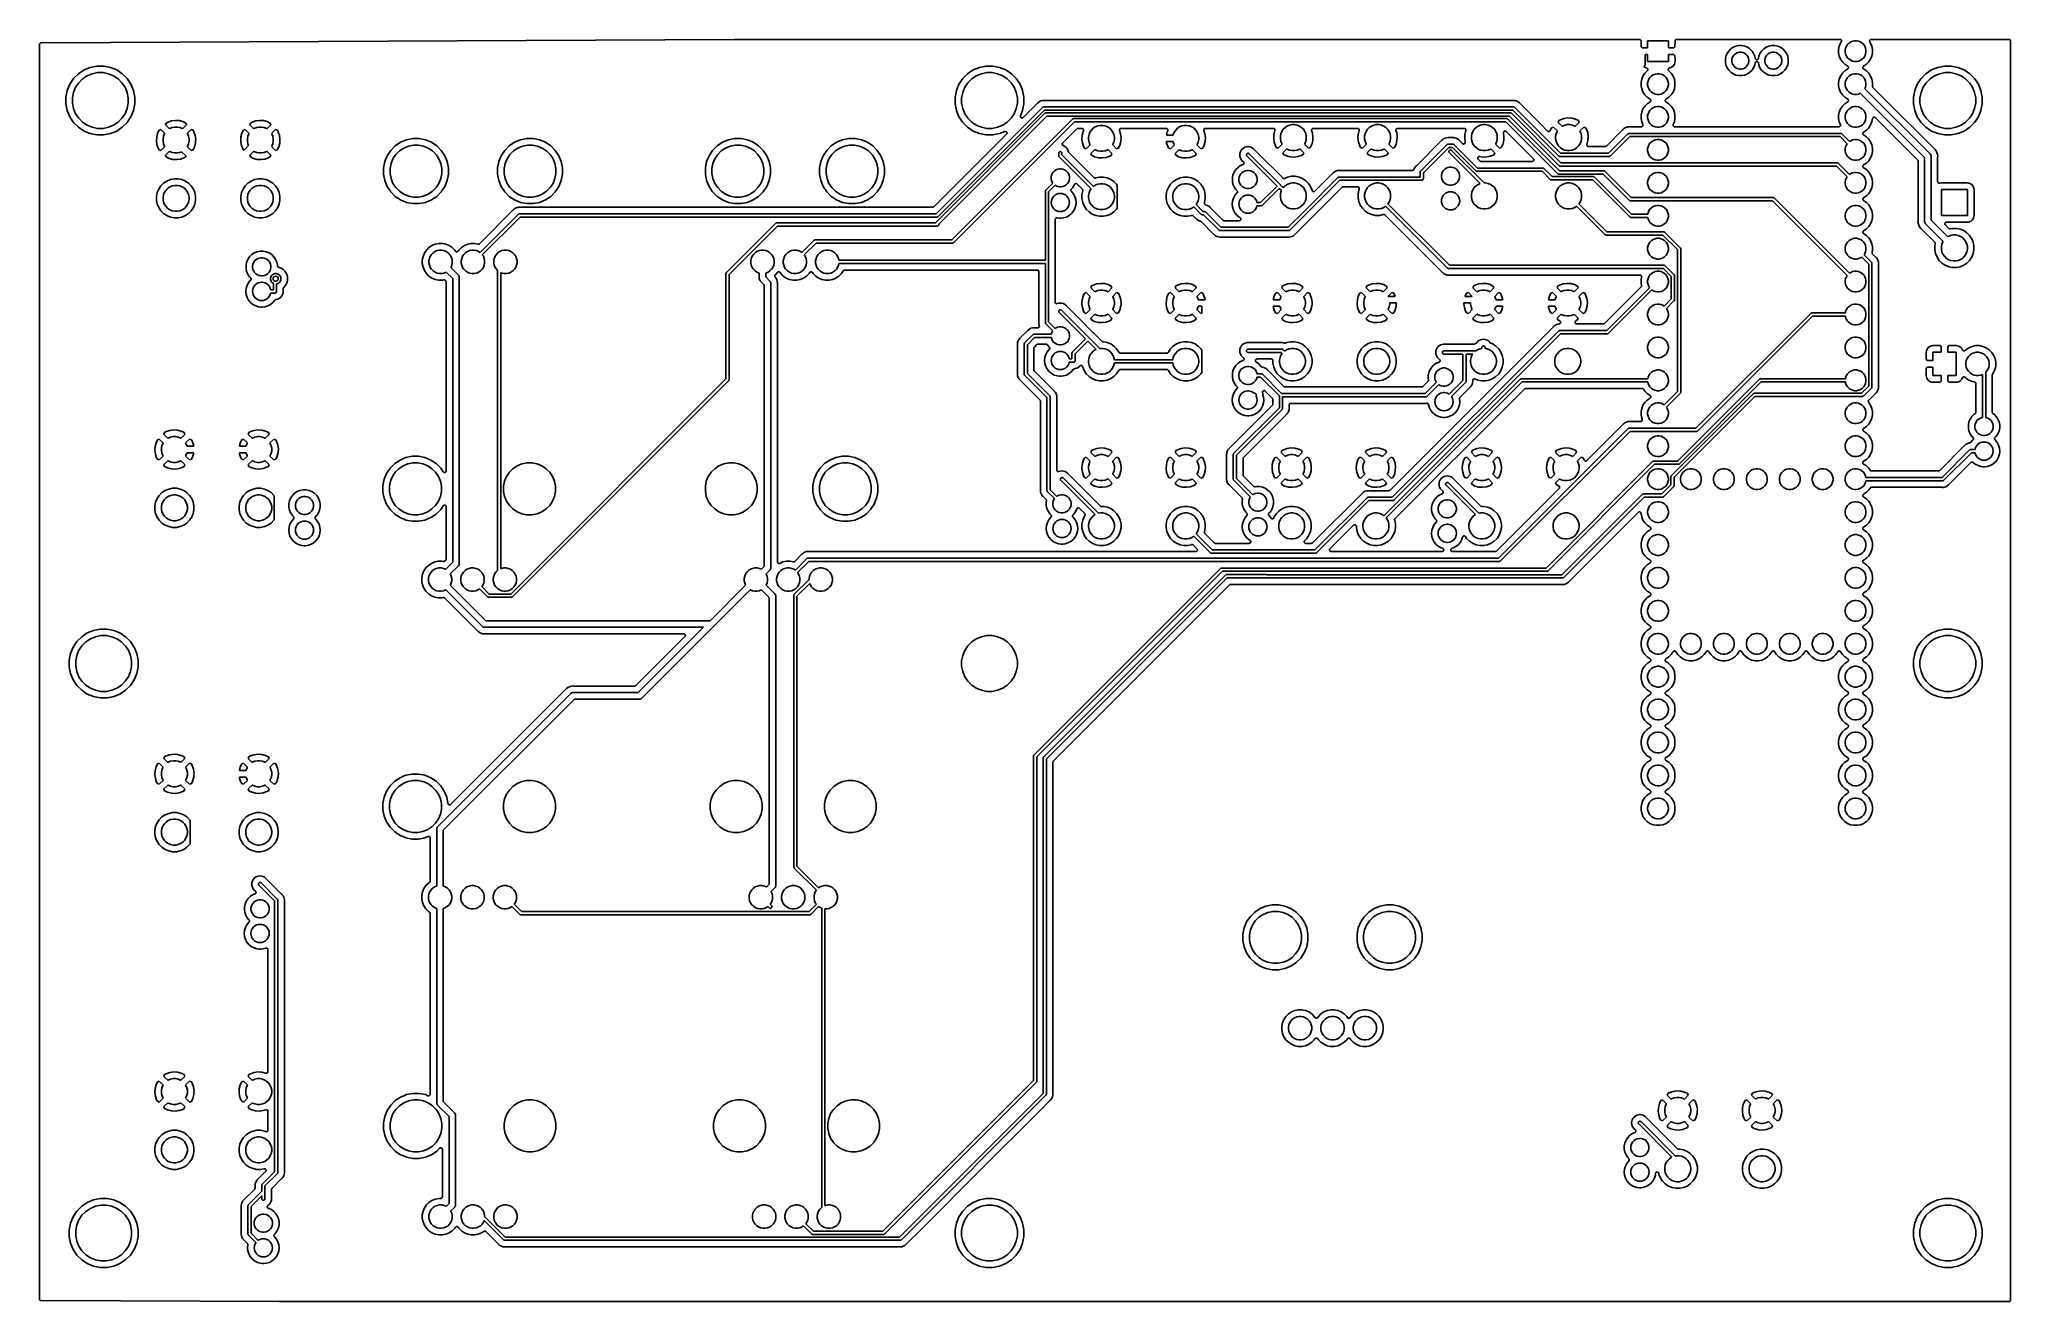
# Model space of a CAD drawing. Extents: x 77 to 229, y -160 to -63.
import ezdxf

# ---------------------------------------------------------------- set-up
doc = ezdxf.new("R2010")
doc.units = 0
doc.layers.add('BLACK', color=7, linetype='CONTINUOUS')

msp = doc.modelspace()

# ---------------------------------------------------------------- linework, layer by layer
at = {"layer": 'BLACK', "linetype": 'CONTINUOUS'}
for p, q in [((77.089, -63.2436), (77.0903, -63.232)), ((77.089, -63.2451), (77.089, -63.2436)), ((77.089, -63.2454), (77.089, -63.2451)), ((77.089, -63.2451), (77.089, -63.2451)), ((77.089, -63.2451), (77.089, -63.2451)), ((77.089, -160.021), (77.089, -63.2454)), ((77.0903, -63.232), (77.0915, -63.2205)), ((77.0915, -63.2205), (77.0917, -63.2197)), ((77.0917, -63.2197), (77.0918, -63.219)), ((77.0918, -63.219), (77.0953, -63.2079)), ((77.0953, -63.2079), (77.0987, -63.1967)), ((77.0987, -63.1967), (77.099, -63.1961)), ((77.099, -63.1961), (77.0993, -63.1953)), ((77.0993, -63.1953), (77.1049, -63.1851)), ((77.1049, -63.1851), (77.1104, -63.1749)), ((77.1104, -63.1749), (77.1108, -63.1743)), ((77.1108, -63.1743), (77.1112, -63.1736)), ((77.1112, -63.1736), (77.1187, -63.1647)), ((77.1187, -63.1647), (77.1261, -63.1557)), ((77.1261, -63.1557), (77.1267, -63.1552)), ((77.1267, -63.1552), (77.1271, -63.1546)), ((77.1271, -63.1546), (77.1362, -63.1473)), ((77.1362, -63.1473), (77.1452, -63.1399)), ((77.1452, -63.1399), (77.1459, -63.1396)), ((77.1459, -63.1396), (77.1465, -63.1391)), ((77.1465, -63.1391), (77.1568, -63.1337)), ((77.1568, -63.1337), (77.167, -63.1282)), ((77.167, -63.1282), (77.1677, -63.128)), ((77.1677, -63.128), (77.1684, -63.1276)), ((77.1684, -63.1276), (77.1796, -63.1243)), ((77.1796, -63.1243), (77.1907, -63.1209)), ((77.1907, -63.1209), (77.1915, -63.1208)), ((77.1915, -63.1208), (77.1922, -63.1206)), ((77.1922, -63.1206), (77.2038, -63.1196)), ((77.2038, -63.1196), (77.2154, -63.1184)), ((77.2154, -63.1184), (130.678, -62.8515)), ((130.678, -62.8515), (130.678, -62.8515)), ((130.678, -62.8515), (130.678, -62.8515)), ((130.678, -62.8515), (200.492, -62.8515)), ((200.492, -62.8515), (200.492, -62.8515)), ((200.492, -62.8515), (200.492, -62.8515)), ((200.492, -62.8515), (200.492, -62.8515)), ((200.492, -62.8515), (200.494, -62.8515)), ((200.494, -62.8515), (200.505, -62.8528)), ((200.505, -62.8528), (200.517, -62.8539)), ((200.517, -62.8539), (200.518, -62.8542)), ((200.518, -62.8542), (200.518, -62.8543)), ((200.518, -62.8543), (200.53, -62.8578)), ((200.53, -62.8578), (200.541, -62.8611)), ((200.541, -62.8611), (200.541, -62.8615)), ((200.541, -62.8615), (200.542, -62.8618)), ((200.542, -62.8618), (200.552, -62.8673)), ((200.552, -62.8673), (200.562, -62.8728)), ((200.562, -62.8728), (200.563, -62.8733)), ((200.563, -62.8733), (200.564, -62.8737)), ((200.564, -62.8737), (200.573, -62.8811)), ((200.573, -62.8811), (200.582, -62.8885)), ((200.582, -62.8885), (200.582, -62.8891)), ((200.582, -62.8891), (200.583, -62.8896)), ((200.583, -62.8896), (200.59, -62.8987)), ((200.59, -62.8987), (200.597, -62.9076)), ((200.597, -62.9076), (200.598, -62.9083)), ((200.598, -62.9083), (200.598, -62.909)), ((200.598, -62.909), (200.604, -62.9192)), ((200.604, -62.9192), (200.609, -62.9294)), ((200.609, -62.9294), (200.609, -62.9302)), ((200.609, -62.9302), (200.61, -62.9309)), ((200.61, -62.9309), (200.613, -62.942)), ((200.613, -62.942), (200.617, -62.9531)), ((200.617, -62.9531), (200.617, -62.9539)), ((200.617, -62.9539), (200.617, -62.9547)), ((200.617, -62.9547), (200.618, -62.9662)), ((200.618, -62.9662), (200.619, -62.9777)), ((200.619, -62.9777), (200.622, -63.4153)), ((200.622, -63.4153), (200.706, -63.5)), ((200.706, -63.5), (201.13, -63.5)), ((201.13, -63.5), (201.13, -62.954)), ((201.13, -62.954), (202.73, -62.954)), ((202.73, -62.954), (202.73, -63.5)), ((202.73, -63.5), (203.154, -63.5)), ((203.154, -63.5), (203.238, -63.4153)), ((203.238, -63.4153), (203.241, -62.9777)), ((203.241, -62.976), (203.242, -62.9645)), ((203.241, -62.9776), (203.241, -62.976)), ((203.241, -62.9777), (203.241, -62.9776)), ((203.241, -62.9776), (203.241, -62.9776)), ((203.241, -62.9776), (203.241, -62.9776)), ((203.242, -62.9645), (203.244, -62.953)), ((203.244, -62.9514), (203.247, -62.9403)), ((203.244, -62.9522), (203.244, -62.9514)), ((203.244, -62.953), (203.244, -62.9522)), ((203.247, -62.9403), (203.251, -62.9293)), ((203.251, -62.9278), (203.257, -62.9177)), ((203.251, -62.9286), (203.251, -62.9278)), ((203.251, -62.9293), (203.251, -62.9286)), ((203.257, -62.9177), (203.263, -62.9075)), ((203.263, -62.9068), (203.264, -62.9061)), ((203.263, -62.9075), (203.263, -62.9068)), ((203.264, -62.9061), (203.271, -62.8973)), ((203.271, -62.8973), (203.278, -62.8884)), ((203.278, -62.8884), (203.279, -62.8879)), ((203.279, -62.8879), (203.28, -62.8872)), ((203.28, -62.8872), (203.289, -62.88)), ((203.289, -62.88), (203.298, -62.8727)), ((203.298, -62.8723), (203.299, -62.8718)), ((203.298, -62.8727), (203.298, -62.8723)), ((203.299, -62.8718), (203.309, -62.8665)), ((203.309, -62.8665), (203.32, -62.8611)), ((203.32, -62.8608), (203.321, -62.8605)), ((203.32, -62.8611), (203.32, -62.8608)), ((203.321, -62.8605), (203.332, -62.8573)), ((203.332, -62.8573), (203.343, -62.8539)), ((203.343, -62.8539), (203.344, -62.8538)), ((203.344, -62.8538), (203.345, -62.8536)), ((203.345, -62.8536), (203.356, -62.8526)), ((203.356, -62.8526), (203.368, -62.8515)), ((203.368, -62.8515), (215.962, -62.8515)), ((207.381, -63.7458), (207.254, -63.9355)), ((207.542, -63.5845), (207.381, -63.7458)), ((207.731, -63.4578), (207.542, -63.5845)), ((207.942, -63.3705), (207.731, -63.4578)), ((208.166, -63.326), (207.942, -63.3705)), ((208.09, -63.859), (208.216, -63.834)), ((208.394, -63.326), (208.166, -63.326)), ((208.216, -63.834), (208.344, -63.834)), ((208.344, -63.834), (208.47, -63.859)), ((208.618, -63.3705), (208.394, -63.326)), ((208.829, -63.4578), (208.618, -63.3705)), ((209.018, -63.5845), (208.829, -63.4578)), ((209.179, -63.7458), (209.018, -63.5845)), ((209.306, -63.9355), (209.179, -63.7458)), ((209.921, -63.7458), (209.794, -63.9355)), ((210.082, -63.5845), (209.921, -63.7458)), ((210.271, -63.4578), (210.082, -63.5845)), ((210.482, -63.3705), (210.271, -63.4578)), ((210.706, -63.326), (210.482, -63.3705)), ((210.63, -63.859), (210.756, -63.834)), ((210.934, -63.326), (210.706, -63.326)), ((210.756, -63.834), (210.884, -63.834)), ((210.884, -63.834), (211.01, -63.859)), ((211.158, -63.3705), (210.934, -63.326)), ((211.369, -63.4578), (211.158, -63.3705)), ((211.558, -63.5845), (211.369, -63.4578)), ((211.719, -63.7458), (211.558, -63.5845)), ((211.846, -63.9355), (211.719, -63.7458)), ((215.912, -63.3725), (215.862, -63.6252)), ((215.862, -63.6252), (215.862, -63.8828)), ((216.011, -63.1344), (215.912, -63.3725)), ((215.962, -62.8515), (215.964, -62.8515)), ((215.964, -62.8515), (215.964, -62.8515)), ((215.964, -62.8515), (215.964, -62.8515)), ((215.964, -62.8515), (215.964, -62.8515)), ((215.964, -62.8515), (215.976, -62.8529)), ((215.976, -62.8529), (215.988, -62.8542)), ((215.988, -62.8542), (215.988, -62.8542)), ((215.988, -62.8542), (215.989, -62.8543)), ((215.989, -62.8543), (216, -62.858)), ((216, -62.858), (216.012, -62.8616)), ((216.068, -63.0491), (216.011, -63.1344)), ((216.012, -62.8616), (216.012, -62.8617)), ((216.012, -62.8617), (216.012, -62.8618)), ((216.012, -62.8618), (216.023, -62.8676)), ((216.023, -62.8676), (216.034, -62.8734)), ((216.034, -62.8734), (216.034, -62.8736)), ((216.034, -62.8736), (216.034, -62.8737)), ((216.034, -62.8737), (216.043, -62.8814)), ((216.043, -62.8814), (216.053, -62.8892)), ((216.053, -62.8892), (216.053, -62.8895)), ((216.053, -62.8895), (216.053, -62.8896)), ((216.053, -62.8896), (216.061, -62.899)), ((216.061, -62.899), (216.068, -62.9085)), ((216.068, -62.9085), (216.068, -62.9087)), ((216.068, -62.9087), (216.069, -62.909)), ((216.074, -63.0384), (216.068, -63.0491)), ((216.069, -62.909), (216.074, -62.9197)), ((216.074, -62.9197), (216.08, -62.9304)), ((216.079, -63.0277), (216.074, -63.0384)), ((216.08, -63.0272), (216.079, -63.0274)), ((216.079, -63.0274), (216.079, -63.0277)), ((216.08, -62.9304), (216.08, -62.9307)), ((216.08, -62.9307), (216.08, -62.9309)), ((216.08, -62.9309), (216.083, -62.9425)), ((216.083, -63.0158), (216.08, -63.0272)), ((216.083, -62.9425), (216.087, -62.9542)), ((216.087, -63.004), (216.083, -63.0158)), ((216.087, -62.9542), (216.087, -62.9544)), ((216.087, -62.9544), (216.087, -62.9547)), ((216.087, -62.9547), (216.088, -62.9667)), ((216.088, -62.9915), (216.087, -63.0035)), ((216.087, -63.0035), (216.087, -63.0038)), ((216.087, -63.0038), (216.087, -63.004)), ((216.088, -62.9667), (216.089, -62.9788)), ((216.089, -62.9794), (216.088, -62.9915)), ((216.089, -62.9788), (216.089, -62.9791)), ((216.089, -62.9791), (216.089, -62.9794)), ((216.37, -63.6752), (216.401, -63.5206)), ((216.37, -63.8328), (216.37, -63.6752)), ((216.401, -63.9874), (216.37, -63.8328)), ((216.401, -63.5206), (216.461, -63.3751)), ((216.461, -63.3751), (216.549, -63.244)), ((216.549, -63.244), (216.66, -63.1326)), ((216.66, -63.1326), (216.791, -63.045)), ((216.791, -63.045), (216.937, -62.9847)), ((216.937, -62.9847), (217.091, -62.954)), ((217.091, -62.954), (217.249, -62.954)), ((217.249, -62.954), (217.403, -62.9847)), ((217.403, -62.9847), (217.549, -63.045)), ((217.549, -63.045), (217.68, -63.1326)), ((217.68, -63.1326), (217.791, -63.244)), ((217.791, -63.244), (217.879, -63.3751)), ((217.879, -63.3751), (217.939, -63.5206)), ((217.939, -63.5206), (217.97, -63.6752)), ((217.97, -63.8328), (217.939, -63.9874)), ((217.97, -63.6752), (217.97, -63.8328)), ((218.251, -62.9771), (218.252, -62.965)), ((218.251, -62.9773), (218.251, -62.9771)), ((218.251, -62.9776), (218.251, -62.9773)), ((218.252, -62.9896), (218.251, -62.9776)), ((218.252, -62.965), (218.253, -62.953)), ((218.253, -63.0018), (218.252, -62.9896)), ((218.253, -62.9524), (218.257, -62.9409)), ((218.253, -62.9527), (218.253, -62.9524)), ((218.253, -62.953), (218.253, -62.9527)), ((218.253, -63.002), (218.253, -63.0018)), ((218.253, -63.0023), (218.253, -63.002)), ((218.256, -63.0139), (218.253, -63.0023)), ((218.26, -63.0256), (218.256, -63.0139)), ((218.257, -62.9409), (218.261, -62.9293)), ((218.26, -63.0258), (218.26, -63.0256)), ((218.26, -63.0261), (218.26, -63.0258)), ((218.266, -63.0368), (218.26, -63.0261)), ((218.261, -62.9288), (218.267, -62.9182)), ((218.261, -62.929), (218.261, -62.9288)), ((218.261, -62.9293), (218.261, -62.929)), ((218.271, -63.0476), (218.266, -63.0368)), ((218.267, -62.9182), (218.272, -62.9075)), ((218.271, -63.048), (218.271, -63.0476)), ((218.271, -63.0481), (218.271, -63.048)), ((218.271, -63.048), (218.271, -63.048)), ((218.272, -63.0491), (218.271, -63.0481)), ((218.272, -62.9075), (218.273, -62.9073)), ((218.329, -63.1344), (218.272, -63.0491)), ((218.273, -62.907), (218.28, -62.8978)), ((218.273, -62.9073), (218.273, -62.907)), ((218.28, -62.8978), (218.288, -62.8884)), ((218.288, -62.8882), (218.289, -62.888)), ((218.288, -62.8884), (218.288, -62.8882)), ((218.289, -62.888), (218.298, -62.8804)), ((218.298, -62.8804), (218.307, -62.8727)), ((218.307, -62.8727), (218.308, -62.8726)), ((218.308, -62.8724), (218.319, -62.8667)), ((218.308, -62.8726), (218.308, -62.8724)), ((218.319, -62.8667), (218.329, -62.8611)), ((218.329, -62.8611), (218.33, -62.861)), ((218.428, -63.3725), (218.329, -63.1344)), ((218.33, -62.8609), (218.342, -62.8574)), ((218.33, -62.861), (218.33, -62.8609)), ((218.342, -62.8574), (218.353, -62.8539)), ((218.353, -62.8539), (218.354, -62.8538)), ((218.353, -62.8539), (218.353, -62.8539)), ((218.354, -62.8538), (218.366, -62.8527)), ((218.366, -62.8527), (218.378, -62.8515)), ((218.378, -62.8515), (228.994, -62.8515)), ((218.478, -63.6252), (218.428, -63.3725)), ((218.478, -63.8828), (218.478, -63.6252)), ((228.994, -62.8515), (228.995, -62.8515)), ((228.995, -62.8515), (228.995, -62.8515)), ((228.995, -62.8515), (228.995, -62.8515)), ((228.995, -62.8515), (228.996, -62.8515)), ((228.996, -62.8515), (229.008, -62.8528)), ((229.008, -62.8528), (229.02, -62.8541)), ((229.02, -62.8541), (229.02, -62.8542)), ((229.02, -62.8542), (229.021, -62.8543)), ((229.021, -62.8543), (229.032, -62.8579)), ((229.032, -62.8579), (229.044, -62.8614)), ((229.044, -62.8614), (229.044, -62.8616)), ((229.044, -62.8616), (229.045, -62.8618)), ((229.045, -62.8618), (229.055, -62.8675)), ((229.055, -62.8675), (229.066, -62.8732)), ((229.066, -62.8732), (229.066, -62.8735)), ((229.066, -62.8735), (229.066, -62.8737)), ((229.066, -62.8737), (229.075, -62.8814)), ((229.075, -62.8814), (229.085, -62.889)), ((229.085, -62.889), (229.085, -62.8894)), ((229.085, -62.8894), (229.085, -62.8896)), ((229.085, -62.8896), (229.093, -62.899)), ((229.093, -62.899), (229.1, -62.9082)), ((229.1, -62.9082), (229.1, -62.9086)), ((229.1, -62.9086), (229.101, -62.909)), ((229.101, -62.909), (229.106, -62.9196)), ((229.106, -62.9196), (229.112, -62.9301)), ((229.112, -62.9301), (229.112, -62.9305)), ((229.112, -62.9305), (229.112, -62.9309)), ((229.112, -62.9309), (229.116, -62.9424)), ((229.116, -62.9424), (229.119, -62.9538)), ((229.119, -62.9538), (229.119, -62.9543)), ((229.119, -62.9543), (229.119, -62.9547)), ((229.119, -62.9547), (229.12, -62.9666)), ((229.12, -62.9666), (229.121, -62.9785)), ((229.121, -62.9785), (229.122, -160.097)), ((80.529, -65.2085), (80.0936, -65.4994)), ((81.0127, -65.0081), (80.529, -65.2085)), ((81.5262, -64.906), (81.0127, -65.0081)), ((82.0498, -64.906), (81.5262, -64.906)), ((82.5633, -65.0081), (82.0498, -64.906)), ((83.047, -65.2085), (82.5633, -65.0081)), ((83.4824, -65.4994), (83.047, -65.2085)), ((149.109, -65.2085), (148.674, -65.4994)), ((149.593, -65.0081), (149.109, -65.2085)), ((150.106, -64.906), (149.593, -65.0081)), ((150.63, -64.906), (150.106, -64.906)), ((151.143, -65.0081), (150.63, -64.906)), ((151.627, -65.2085), (151.143, -65.0081)), ((152.062, -65.4994), (151.627, -65.2085)), ((200.848, -64.9593), (200.837, -64.9705)), ((200.837, -64.9705), (200.846, -64.9784)), ((200.846, -64.9784), (200.935, -65.0256)), ((200.858, -64.9514), (200.848, -64.9593)), ((200.886, -64.9174), (200.858, -64.9514)), ((200.889, -64.9134), (200.886, -64.9174)), ((200.912, -64.8705), (200.889, -64.9134)), ((200.889, -64.9134), (200.889, -64.9134)), ((200.889, -64.9134), (200.889, -64.9134)), ((200.925, -64.8272), (200.912, -64.8699)), ((200.912, -64.8699), (200.912, -64.8699)), ((200.912, -64.8699), (200.912, -64.8699)), ((200.912, -64.8699), (200.912, -64.8705)), ((201.104, -65.2704), (200.914, -65.4602)), ((200.926, -64.8228), (200.925, -64.8272)), ((200.929, -64.7912), (200.926, -64.8228)), ((200.926, -64.8228), (200.926, -64.8228)), ((200.926, -64.8228), (200.926, -64.8228)), ((200.931, -64.7738), (200.929, -64.7912)), ((201.13, -64.008), (200.93, -64.008)), ((200.93, -64.008), (200.93, -64.7615)), ((200.93, -64.7615), (200.931, -64.7738)), ((200.935, -65.0256), (201.033, -65.0555)), ((201.033, -65.0555), (201.034, -65.0557)), ((201.034, -65.0557), (201.04, -65.0563)), ((201.04, -65.0563), (201.046, -65.0583)), ((201.046, -65.0583), (201.052, -65.0596)), ((201.052, -65.0596), (201.058, -65.062)), ((201.058, -65.062), (201.064, -65.0637)), ((201.064, -65.0637), (201.069, -65.0668)), ((201.069, -65.0668), (201.075, -65.0694)), ((201.075, -65.0694), (201.08, -65.0727)), ((201.08, -65.0727), (201.085, -65.0756)), ((201.085, -65.0756), (201.09, -65.0797)), ((201.09, -65.0797), (201.096, -65.0834)), ((201.096, -65.0834), (201.1, -65.0876)), ((201.1, -65.0876), (201.104, -65.0915)), ((201.104, -65.0915), (201.108, -65.0965)), ((201.108, -65.2658), (201.104, -65.2704)), ((201.108, -65.0965), (201.113, -65.1011)), ((201.112, -65.2616), (201.108, -65.2658)), ((201.115, -65.2563), (201.112, -65.2616)), ((201.113, -65.1011), (201.116, -65.1061)), ((201.119, -65.2513), (201.115, -65.2563)), ((201.116, -65.1061), (201.12, -65.1107)), ((201.122, -65.246), (201.119, -65.2513)), ((201.12, -65.1107), (201.123, -65.1164)), ((201.126, -65.2411), (201.122, -65.246)), ((201.123, -65.1164), (201.127, -65.1218)), ((201.128, -65.2351), (201.126, -65.2411)), ((201.127, -65.1218), (201.129, -65.1274)), ((201.131, -65.2294), (201.128, -65.2351)), ((201.129, -65.1274), (201.132, -65.1327)), ((201.13, -64.554), (201.13, -64.008)), ((202.73, -64.554), (201.13, -64.554)), ((201.133, -65.2237), (201.131, -65.2294)), ((201.132, -65.1327), (201.133, -65.1388)), ((201.133, -65.1388), (201.136, -65.1448)), ((201.135, -65.2182), (201.133, -65.2237)), ((201.137, -65.2119), (201.135, -65.2182)), ((201.136, -65.1448), (201.137, -65.1507)), ((201.137, -65.1507), (201.139, -65.1564)), ((201.138, -65.2057), (201.137, -65.2119)), ((201.139, -65.1998), (201.138, -65.2057)), ((201.139, -65.1564), (201.139, -65.1628)), ((201.139, -65.1628), (201.14, -65.1692)), ((201.14, -65.194), (201.139, -65.1998)), ((201.14, -65.1692), (201.14, -65.1751)), ((201.14, -65.1751), (201.141, -65.1811)), ((201.141, -65.1811), (201.14, -65.1875)), ((201.14, -65.1875), (201.14, -65.194)), ((202.719, -65.1793), (202.72, -65.1734)), ((202.72, -65.1857), (202.719, -65.1793)), ((202.72, -65.1674), (202.721, -65.1611)), ((202.72, -65.1734), (202.72, -65.1674)), ((202.72, -65.1922), (202.72, -65.1857)), ((202.721, -65.1981), (202.72, -65.1922)), ((202.721, -65.1611), (202.722, -65.1547)), ((202.721, -65.204), (202.721, -65.1981)), ((202.723, -65.2102), (202.721, -65.204)), ((202.722, -65.1547), (202.724, -65.149)), ((202.724, -65.2165), (202.723, -65.2102)), ((202.724, -65.149), (202.725, -65.1431)), ((202.726, -65.2221), (202.724, -65.2165)), ((202.725, -65.1431), (202.727, -65.1372)), ((202.728, -65.2278), (202.726, -65.2221)), ((202.727, -65.1372), (202.729, -65.131)), ((202.731, -65.2335), (202.728, -65.2278)), ((202.729, -65.131), (202.732, -65.1258)), ((203.154, -64.008), (202.73, -64.008)), ((202.73, -64.008), (202.73, -64.554)), ((202.734, -65.2395), (202.731, -65.2335)), ((202.732, -65.1258), (202.734, -65.1203)), ((202.734, -65.1203), (202.738, -65.1149)), ((202.737, -65.2445), (202.734, -65.2395)), ((202.74, -65.2498), (202.737, -65.2445)), ((202.738, -65.1149), (202.741, -65.1093)), ((202.744, -65.2549), (202.74, -65.2498)), ((202.741, -65.1093), (202.745, -65.1047)), ((202.747, -65.2603), (202.744, -65.2549)), ((202.745, -65.1047), (202.748, -65.0997)), ((202.751, -65.2645), (202.747, -65.2603)), ((202.748, -65.0997), (202.753, -65.0952)), ((202.755, -65.2692), (202.751, -65.2645)), ((202.753, -65.0952), (202.757, -65.0902)), ((202.756, -65.2704), (202.755, -65.2692)), ((202.946, -65.4602), (202.756, -65.2704)), ((202.757, -65.0902), (202.762, -65.0865)), ((202.762, -65.0865), (202.766, -65.0823)), ((202.766, -65.0823), (202.771, -65.0787)), ((202.771, -65.0787), (202.776, -65.0746)), ((202.776, -65.0746), (202.781, -65.0718)), ((202.781, -65.0718), (202.786, -65.0685)), ((202.786, -65.0685), (202.792, -65.0661)), ((202.792, -65.0661), (202.798, -65.0631)), ((202.798, -65.0631), (202.804, -65.0614)), ((202.804, -65.0614), (202.809, -65.0591)), ((202.809, -65.0591), (202.816, -65.0578)), ((202.816, -65.0578), (202.822, -65.056)), ((202.822, -65.056), (202.827, -65.0555)), ((202.827, -65.0555), (202.925, -65.0256)), ((202.925, -65.0256), (203.014, -64.9784)), ((203.014, -64.9784), (203.091, -64.9149)), ((203.091, -64.9149), (203.154, -64.8376)), ((203.238, -64.0927), (203.154, -64.008)), ((203.154, -64.8376), (203.202, -64.7493)), ((203.202, -64.7493), (203.231, -64.6536)), ((203.231, -64.6536), (203.241, -64.5481)), ((203.24, -64.3582), (203.238, -64.0927)), ((203.241, -64.5481), (203.24, -64.3582)), ((207.167, -64.1462), (207.122, -64.3699)), ((207.122, -64.3699), (207.122, -64.5981)), ((207.122, -64.5981), (207.167, -64.8218)), ((207.254, -63.9355), (207.167, -64.1462)), ((207.167, -64.8218), (207.254, -65.0325)), ((207.254, -65.0325), (207.381, -65.2222)), ((207.381, -65.2222), (207.542, -65.3835)), ((207.63, -64.42), (207.655, -64.2944)), ((207.63, -64.548), (207.63, -64.42)), ((207.655, -64.6736), (207.63, -64.548)), ((207.655, -64.2944), (207.704, -64.1761)), ((207.704, -64.7919), (207.655, -64.6736)), ((207.704, -64.1761), (207.775, -64.0696)), ((207.775, -64.8984), (207.704, -64.7919)), ((207.775, -64.0696), (207.866, -63.9791)), ((207.866, -64.9889), (207.775, -64.8984)), ((207.866, -63.9791), (207.972, -63.908)), ((207.972, -65.06), (207.866, -64.9889)), ((207.972, -63.908), (208.09, -63.859)), ((208.09, -65.109), (207.972, -65.06)), ((208.216, -65.134), (208.09, -65.109)), ((208.344, -65.134), (208.216, -65.134)), ((208.47, -65.109), (208.344, -65.134)), ((208.47, -63.859), (208.588, -63.908)), ((208.588, -65.06), (208.47, -65.109)), ((208.588, -63.908), (208.694, -63.9791)), ((208.694, -64.9889), (208.588, -65.06)), ((208.694, -63.9791), (208.785, -64.0696)), ((208.785, -64.8984), (208.694, -64.9889)), ((208.785, -64.0696), (208.856, -64.1761)), ((208.856, -64.7919), (208.785, -64.8984)), ((208.856, -64.1761), (208.905, -64.2944)), ((208.905, -64.6736), (208.856, -64.7919)), ((208.905, -64.2944), (208.93, -64.42)), ((208.93, -64.548), (208.905, -64.6736)), ((208.93, -64.42), (208.93, -64.548)), ((209.018, -65.3835), (209.179, -65.2222)), ((209.179, -65.2222), (209.306, -65.0325)), ((209.393, -64.1462), (209.306, -63.9355)), ((209.306, -65.0325), (209.393, -64.8218)), ((209.425, -64.3068), (209.393, -64.1462)), ((209.393, -64.8218), (209.425, -64.6612)), ((209.429, -64.3188), (209.425, -64.3068)), ((209.425, -64.6612), (209.426, -64.6597)), ((209.426, -64.6595), (209.43, -64.6476)), ((209.426, -64.6597), (209.426, -64.6595)), ((209.426, -64.6597), (209.426, -64.6597)), ((209.426, -64.6597), (209.426, -64.6597)), ((209.433, -64.3303), (209.429, -64.3188)), ((209.43, -64.6476), (209.433, -64.636)), ((209.433, -64.3304), (209.433, -64.3303)), ((209.433, -64.3305), (209.433, -64.3304)), ((209.438, -64.3413), (209.433, -64.3305)), ((209.433, -64.6358), (209.439, -64.6249)), ((209.433, -64.636), (209.433, -64.6358)), ((209.433, -64.636), (209.433, -64.636)), ((209.444, -64.3522), (209.438, -64.3413)), ((209.439, -64.6249), (209.445, -64.6143)), ((209.444, -64.3523), (209.444, -64.3522)), ((209.444, -64.3524), (209.444, -64.3523)), ((209.452, -64.362), (209.444, -64.3524)), ((209.445, -64.6141), (209.453, -64.6051)), ((209.445, -64.6142), (209.445, -64.6141)), ((209.445, -64.6143), (209.445, -64.6142)), ((209.46, -64.3714), (209.452, -64.362)), ((209.453, -64.6051), (209.461, -64.5953)), ((209.46, -64.3715), (209.46, -64.3714)), ((209.46, -64.3716), (209.46, -64.3715)), ((209.47, -64.3795), (209.46, -64.3716)), ((209.461, -64.5952), (209.471, -64.5877)), ((209.461, -64.5953), (209.461, -64.5952)), ((209.461, -64.5952), (209.461, -64.5952)), ((209.479, -64.3873), (209.47, -64.3795)), ((209.471, -64.5877), (209.48, -64.5798)), ((209.479, -64.3874), (209.479, -64.3873)), ((209.479, -64.3873), (209.479, -64.3873)), ((209.49, -64.3931), (209.479, -64.3874)), ((209.48, -64.5797), (209.481, -64.5796)), ((209.48, -64.5798), (209.48, -64.5797)), ((209.481, -64.5796), (209.492, -64.5739)), ((209.501, -64.3991), (209.49, -64.3931)), ((209.492, -64.5739), (209.502, -64.5683)), ((209.512, -64.4027), (209.501, -64.3991)), ((209.501, -64.3991), (209.501, -64.3991)), ((209.501, -64.3991), (209.501, -64.3991)), ((209.502, -64.5683), (209.502, -64.5682)), ((209.502, -64.5682), (209.503, -64.5682)), ((209.503, -64.5682), (209.514, -64.5647)), ((209.524, -64.4064), (209.512, -64.4027)), ((209.514, -64.5647), (209.526, -64.5612)), ((209.525, -64.4065), (209.524, -64.4064)), ((209.524, -64.4064), (209.524, -64.4064)), ((209.536, -64.4077), (209.525, -64.4065)), ((209.526, -64.5612), (209.538, -64.5601)), ((209.526, -64.5612), (209.526, -64.5612)), ((209.526, -64.5612), (209.526, -64.5612)), ((209.549, -64.409), (209.536, -64.4077)), ((209.538, -64.5601), (209.551, -64.559)), ((209.561, -64.4079), (209.549, -64.409)), ((209.549, -64.409), (209.549, -64.409)), ((209.549, -64.409), (209.549, -64.409)), ((209.551, -64.559), (209.551, -64.559)), ((209.551, -64.559), (209.551, -64.559)), ((209.551, -64.559), (209.563, -64.5602)), ((209.574, -64.4068), (209.561, -64.4079)), ((209.563, -64.5602), (209.575, -64.5615)), ((209.585, -64.4034), (209.574, -64.4068)), ((209.574, -64.4068), (209.574, -64.4068)), ((209.574, -64.4068), (209.574, -64.4068)), ((209.575, -64.5615), (209.576, -64.5616)), ((209.576, -64.5616), (209.576, -64.5616)), ((209.576, -64.5616), (209.588, -64.5653)), ((209.597, -64.3998), (209.585, -64.4034)), ((209.588, -64.5653), (209.599, -64.5689)), ((209.598, -64.3998), (209.597, -64.3998)), ((209.608, -64.3942), (209.598, -64.3997)), ((209.598, -64.3997), (209.598, -64.3998)), ((209.599, -64.5689), (209.599, -64.5689)), ((209.599, -64.5689), (209.599, -64.5689)), ((209.599, -64.5689), (209.61, -64.5749)), ((209.619, -64.3884), (209.608, -64.3942)), ((209.61, -64.5749), (209.621, -64.5806)), ((209.62, -64.3883), (209.619, -64.3884)), ((209.629, -64.3804), (209.62, -64.3882)), ((209.62, -64.3882), (209.62, -64.3883)), ((209.621, -64.5806), (209.621, -64.5807)), ((209.621, -64.5807), (209.621, -64.5807)), ((209.621, -64.5807), (209.63, -64.5885)), ((209.639, -64.3728), (209.629, -64.3804)), ((209.63, -64.5885), (209.64, -64.5964)), ((209.647, -64.3632), (209.639, -64.3727)), ((209.639, -64.3727), (209.639, -64.3728)), ((209.639, -64.3728), (209.639, -64.3728)), ((209.64, -64.5964), (209.64, -64.5965)), ((209.64, -64.5965), (209.64, -64.5966)), ((209.64, -64.5966), (209.648, -64.6059)), ((209.655, -64.3539), (209.647, -64.3632)), ((209.648, -64.6059), (209.656, -64.6156)), ((209.661, -64.3432), (209.655, -64.3537)), ((209.655, -64.3537), (209.655, -64.3538)), ((209.655, -64.3538), (209.655, -64.3539)), ((209.656, -64.6156), (209.656, -64.6157)), ((209.656, -64.6157), (209.656, -64.6158)), ((209.656, -64.6158), (209.662, -64.6266)), ((209.667, -64.3322), (209.661, -64.3432)), ((209.662, -64.6266), (209.667, -64.6375)), ((209.67, -64.3205), (209.667, -64.332)), ((209.667, -64.332), (209.667, -64.332)), ((209.667, -64.332), (209.667, -64.3322)), ((209.667, -64.6375), (209.667, -64.6376)), ((209.667, -64.6376), (209.667, -64.6377)), ((209.667, -64.6377), (209.671, -64.6492)), ((209.674, -64.3085), (209.67, -64.3205)), ((209.671, -64.6492), (209.675, -64.6612)), ((209.675, -64.3068), (209.674, -64.3083)), ((209.674, -64.3083), (209.674, -64.3083)), ((209.674, -64.3083), (209.674, -64.3083)), ((209.674, -64.3083), (209.674, -64.3085)), ((209.707, -64.1462), (209.675, -64.3068)), ((209.675, -64.6612), (209.707, -64.8218)), ((209.794, -63.9355), (209.707, -64.1462)), ((209.707, -64.8218), (209.794, -65.0325)), ((209.794, -65.0325), (209.921, -65.2222)), ((209.921, -65.2222), (210.082, -65.3835)), ((210.17, -64.42), (210.195, -64.2944)), ((210.17, -64.548), (210.17, -64.42)), ((210.195, -64.6736), (210.17, -64.548)), ((210.195, -64.2944), (210.244, -64.1761)), ((210.244, -64.7919), (210.195, -64.6736)), ((210.244, -64.1761), (210.315, -64.0696)), ((210.315, -64.8984), (210.244, -64.7919)), ((210.315, -64.0696), (210.406, -63.9791)), ((210.406, -64.9889), (210.315, -64.8984)), ((210.406, -63.9791), (210.512, -63.908)), ((210.512, -65.06), (210.406, -64.9889)), ((210.512, -63.908), (210.63, -63.859)), ((210.63, -65.109), (210.512, -65.06)), ((210.756, -65.134), (210.63, -65.109)), ((210.884, -65.134), (210.756, -65.134)), ((211.01, -65.109), (210.884, -65.134)), ((211.01, -63.859), (211.128, -63.908)), ((211.128, -65.06), (211.01, -65.109)), ((211.128, -63.908), (211.234, -63.9791)), ((211.234, -64.9889), (211.128, -65.06)), ((211.234, -63.9791), (211.325, -64.0696)), ((211.325, -64.8984), (211.234, -64.9889)), ((211.325, -64.0696), (211.396, -64.1761)), ((211.396, -64.7919), (211.325, -64.8984)), ((211.396, -64.1761), (211.445, -64.2944)), ((211.445, -64.6736), (211.396, -64.7919)), ((211.445, -64.2944), (211.47, -64.42)), ((211.47, -64.548), (211.445, -64.6736)), ((211.47, -64.42), (211.47, -64.548)), ((211.558, -65.3835), (211.719, -65.2222)), ((211.719, -65.2222), (211.846, -65.0325)), ((211.933, -64.1462), (211.846, -63.9355)), ((211.846, -65.0325), (211.933, -64.8218)), ((211.978, -64.3699), (211.933, -64.1462)), ((211.933, -64.8218), (211.978, -64.5981)), ((211.978, -64.5981), (211.978, -64.3699)), ((215.862, -63.8828), (215.912, -64.1355)), ((215.912, -64.1355), (216.011, -64.3736)), ((216.011, -64.3736), (216.154, -64.5878)), ((216.154, -64.5878), (216.336, -64.77)), ((216.336, -65.278), (216.154, -65.4602)), ((216.336, -64.77), (216.558, -64.9184)), ((216.558, -65.1296), (216.336, -65.278)), ((216.461, -64.1329), (216.401, -63.9874)), ((216.549, -64.264), (216.461, -64.1329)), ((216.66, -64.3754), (216.549, -64.264)), ((216.558, -64.9184), (216.559, -64.919)), ((216.567, -65.1221), (216.558, -65.1296)), ((216.559, -64.919), (216.559, -64.919)), ((216.559, -64.919), (216.559, -64.919)), ((216.559, -64.919), (216.56, -64.9194)), ((216.56, -64.9194), (216.569, -64.9273)), ((216.577, -65.1144), (216.567, -65.1221)), ((216.569, -64.9273), (216.578, -64.9349)), ((216.585, -65.1048), (216.577, -65.1139)), ((216.577, -65.1139), (216.577, -65.1141)), ((216.577, -65.1141), (216.577, -65.1144)), ((216.578, -64.9349), (216.578, -64.9352)), ((216.578, -64.9352), (216.579, -64.9354)), ((216.579, -64.9354), (216.586, -64.9449)), ((216.593, -65.0953), (216.585, -65.1048)), ((216.586, -64.9449), (216.594, -64.9542)), ((216.599, -65.0842), (216.593, -65.0947)), ((216.593, -65.0947), (216.593, -65.095)), ((216.593, -65.095), (216.593, -65.0953)), ((216.594, -64.9542), (216.594, -64.9545)), ((216.594, -64.9545), (216.594, -64.9547)), ((216.594, -64.9547), (216.6, -64.9654)), ((216.605, -65.0735), (216.599, -65.0842)), ((216.6, -64.9654), (216.605, -64.9761)), ((216.605, -64.9761), (216.605, -64.9764)), ((216.605, -64.9764), (216.606, -64.9767)), ((216.609, -65.0613), (216.605, -65.0729)), ((216.605, -65.0729), (216.605, -65.0732)), ((216.605, -65.0732), (216.605, -65.0735)), ((216.606, -64.9767), (216.609, -64.9882)), ((216.609, -64.9882), (216.612, -64.9999)), ((216.612, -65.0499), (216.609, -65.0613)), ((216.612, -64.9999), (216.612, -65.0002)), ((216.612, -65.0002), (216.613, -65.0005)), ((216.613, -65.0372), (216.612, -65.0492)), ((216.612, -65.0492), (216.612, -65.0495)), ((216.612, -65.0495), (216.612, -65.0499)), ((216.613, -65.0005), (216.614, -65.0125)), ((216.615, -65.0252), (216.613, -65.0372)), ((216.614, -65.0125), (216.615, -65.0246)), ((216.615, -65.0246), (216.615, -65.0249)), ((216.615, -65.0249), (216.615, -65.0252)), ((216.791, -64.463), (216.66, -64.3754)), ((216.937, -64.5233), (216.791, -64.463)), ((217.091, -64.554), (216.937, -64.5233)), ((217.249, -64.554), (217.091, -64.554)), ((217.403, -64.5233), (217.249, -64.554)), ((217.549, -64.463), (217.403, -64.5233)), ((217.68, -64.3754), (217.549, -64.463)), ((217.791, -64.264), (217.68, -64.3754)), ((217.725, -65.0228), (217.727, -65.0109)), ((217.725, -65.0231), (217.725, -65.0228)), ((217.725, -65.0234), (217.725, -65.0231)), ((217.726, -65.0355), (217.725, -65.0234)), ((217.727, -65.0475), (217.726, -65.0355)), ((217.727, -65.0109), (217.728, -64.9988)), ((217.728, -65.0478), (217.727, -65.0475)), ((217.728, -64.9981), (217.732, -64.9866)), ((217.728, -64.9985), (217.728, -64.9981)), ((217.728, -64.9988), (217.728, -64.9985)), ((217.728, -65.0481), (217.728, -65.0478)), ((217.731, -65.0598), (217.728, -65.0481)), ((217.734, -65.0713), (217.731, -65.0598)), ((217.732, -64.9866), (217.735, -64.9751)), ((217.735, -65.0716), (217.734, -65.0713)), ((217.735, -64.9745), (217.741, -64.9639)), ((217.735, -64.9748), (217.735, -64.9745)), ((217.735, -64.9751), (217.735, -64.9748)), ((217.735, -65.0719), (217.735, -65.0716)), ((217.74, -65.0826), (217.735, -65.0719)), ((217.746, -65.0933), (217.74, -65.0826)), ((217.741, -64.9639), (217.747, -64.9533)), ((217.746, -65.0935), (217.746, -65.0933)), ((217.746, -65.0938), (217.746, -65.0935)), ((217.754, -65.1031), (217.746, -65.0938)), ((217.747, -64.9527), (217.755, -64.9434)), ((217.747, -64.953), (217.747, -64.9527)), ((217.747, -64.9533), (217.747, -64.953)), ((217.761, -65.1126), (217.754, -65.1031)), ((217.755, -64.9434), (217.763, -64.9341)), ((217.762, -65.1128), (217.761, -65.1126)), ((217.762, -65.1131), (217.762, -65.1128)), ((217.771, -65.1207), (217.762, -65.1131)), ((217.763, -64.9337), (217.772, -64.9261)), ((217.763, -64.9339), (217.763, -64.9337)), ((217.763, -64.9341), (217.763, -64.9339)), ((217.78, -65.1286), (217.771, -65.1207)), ((217.772, -64.9261), (217.782, -64.9184)), ((217.781, -65.129), (217.78, -65.1286)), ((217.782, -65.1296), (217.781, -65.129)), ((217.781, -65.129), (217.781, -65.129)), ((217.781, -65.129), (217.781, -65.129)), ((217.782, -64.9184), (218.004, -64.77)), ((218.004, -65.278), (217.782, -65.1296)), ((217.879, -64.1329), (217.791, -64.264)), ((217.939, -63.9874), (217.879, -64.1329)), ((218.004, -64.77), (218.186, -64.5878)), ((218.186, -65.4602), (218.004, -65.278)), ((218.186, -64.5878), (218.329, -64.3736)), ((218.329, -64.3736), (218.428, -64.1355)), ((218.428, -64.1355), (218.478, -63.8828)), ((223.023, -65.2085), (222.588, -65.4994)), ((223.507, -65.0081), (223.023, -65.2085)), ((224.02, -64.906), (223.507, -65.0081)), ((224.544, -64.906), (224.02, -64.906)), ((225.057, -65.0081), (224.544, -64.906)), ((225.541, -65.2085), (225.057, -65.0081)), ((225.976, -65.4994), (225.541, -65.2085)), ((79.2321, -66.7887), (79.13, -67.3022)), ((79.4325, -66.305), (79.2321, -66.7887)), ((79.7234, -65.8696), (79.4325, -66.305)), ((79.7206, -66.9369), (79.8827, -66.5456)), ((80.0936, -65.4994), (79.7234, -65.8696)), ((79.8827, -66.5456), (80.118, -66.1935)), ((80.118, -66.1935), (80.4175, -65.894)), ((80.4175, -65.894), (80.7696, -65.6587)), ((80.7696, -65.6587), (81.1609, -65.4966)), ((81.1609, -65.4966), (81.5762, -65.414)), ((81.5762, -65.414), (81.9998, -65.414)), ((81.9998, -65.414), (82.4151, -65.4966)), ((82.4151, -65.4966), (82.8064, -65.6587)), ((82.8064, -65.6587), (83.1585, -65.894)), ((83.1585, -65.894), (83.458, -66.1935)), ((83.458, -66.1935), (83.6933, -66.5456)), ((83.8526, -65.8696), (83.4824, -65.4994)), ((83.6933, -66.5456), (83.8554, -66.9369)), ((84.1435, -66.305), (83.8526, -65.8696)), ((84.3439, -66.7887), (84.1435, -66.305)), ((84.446, -67.3022), (84.3439, -66.7887)), ((147.812, -66.7887), (147.71, -67.3022)), ((148.013, -66.305), (147.812, -66.7887)), ((148.303, -65.8696), (148.013, -66.305)), ((148.301, -66.9369), (148.463, -66.5456)), ((148.674, -65.4994), (148.303, -65.8696)), ((148.463, -66.5456), (148.698, -66.1935)), ((148.698, -66.1935), (148.997, -65.894)), ((148.997, -65.894), (149.35, -65.6587)), ((149.35, -65.6587), (149.741, -65.4966)), ((149.741, -65.4966), (150.156, -65.414)), ((150.156, -65.414), (150.58, -65.414)), ((150.58, -65.414), (150.995, -65.4966)), ((150.995, -65.4966), (151.386, -65.6587)), ((151.386, -65.6587), (151.739, -65.894)), ((151.739, -65.894), (152.038, -66.1935)), ((152.038, -66.1935), (152.273, -66.5456)), ((152.433, -65.8696), (152.062, -65.4994)), ((152.273, -66.5456), (152.435, -66.9369)), ((152.723, -66.305), (152.433, -65.8696)), ((152.924, -66.7887), (152.723, -66.305)), ((153.026, -67.3022), (152.924, -66.7887)), ((200.672, -65.9125), (200.622, -66.1652)), ((200.622, -66.1652), (200.622, -66.4228)), ((200.622, -66.4228), (200.672, -66.6755)), ((200.771, -65.6744), (200.672, -65.9125)), ((200.672, -66.6755), (200.771, -66.9136)), ((200.914, -65.4602), (200.771, -65.6744)), ((201.13, -66.2152), (201.161, -66.0606)), ((201.13, -66.3728), (201.13, -66.2152)), ((201.161, -66.5274), (201.13, -66.3728)), ((201.161, -66.0606), (201.221, -65.9151)), ((201.221, -66.6729), (201.161, -66.5274)), ((201.221, -65.9151), (201.309, -65.784)), ((201.309, -66.804), (201.221, -66.6729)), ((201.309, -65.784), (201.42, -65.6726)), ((201.42, -66.9154), (201.309, -66.804)), ((201.42, -65.6726), (201.551, -65.585)), ((201.551, -65.585), (201.697, -65.5247)), ((201.697, -65.5247), (201.851, -65.494)), ((201.851, -65.494), (202.009, -65.494)), ((202.009, -65.494), (202.163, -65.5247)), ((202.163, -65.5247), (202.309, -65.585)), ((202.309, -65.585), (202.44, -65.6726)), ((202.44, -65.6726), (202.551, -65.784)), ((202.551, -66.804), (202.44, -66.9154)), ((202.551, -65.784), (202.639, -65.9151)), ((202.639, -66.6729), (202.551, -66.804)), ((202.639, -65.9151), (202.699, -66.0606)), ((202.699, -66.5274), (202.639, -66.6729)), ((202.699, -66.0606), (202.73, -66.2152)), ((202.73, -66.3728), (202.699, -66.5274)), ((202.73, -66.2152), (202.73, -66.3728)), ((203.089, -65.6744), (202.946, -65.4602)), ((203.188, -65.9125), (203.089, -65.6744)), ((203.089, -66.9136), (203.188, -66.6755)), ((203.238, -66.1652), (203.188, -65.9125)), ((203.188, -66.6755), (203.238, -66.4228)), ((203.238, -66.4228), (203.238, -66.1652)), ((207.542, -65.3835), (207.731, -65.5102)), ((207.731, -65.5102), (207.942, -65.5975)), ((207.942, -65.5975), (208.166, -65.642)), ((208.166, -65.642), (208.394, -65.642)), ((208.394, -65.642), (208.618, -65.5975)), ((208.618, -65.5975), (208.829, -65.5102)), ((208.829, -65.5102), (209.018, -65.3835)), ((210.082, -65.3835), (210.271, -65.5102)), ((210.271, -65.5102), (210.482, -65.5975)), ((210.482, -65.5975), (210.706, -65.642)), ((210.706, -65.642), (210.934, -65.642)), ((210.934, -65.642), (211.158, -65.5975)), ((211.158, -65.5975), (211.369, -65.5102)), ((211.369, -65.5102), (211.558, -65.3835)), ((215.912, -65.9125), (215.862, -66.1652)), ((215.862, -66.1652), (215.862, -66.4228)), ((215.862, -66.4228), (215.912, -66.6755)), ((216.011, -65.6744), (215.912, -65.9125)), ((215.912, -66.6755), (216.011, -66.9136)), ((216.154, -65.4602), (216.011, -65.6744)), ((216.37, -66.2152), (216.401, -66.0606)), ((216.37, -66.3728), (216.37, -66.2152)), ((216.401, -66.5274), (216.37, -66.3728)), ((216.401, -66.0606), (216.461, -65.9151)), ((216.461, -66.6729), (216.401, -66.5274)), ((216.461, -65.9151), (216.549, -65.784)), ((216.549, -66.804), (216.461, -66.6729)), ((216.549, -65.784), (216.66, -65.6726)), ((216.66, -66.9154), (216.549, -66.804)), ((216.66, -65.6726), (216.791, -65.585)), ((216.791, -65.585), (216.937, -65.5247)), ((216.937, -65.5247), (217.091, -65.494)), ((217.091, -65.494), (217.249, -65.494)), ((217.249, -65.494), (217.403, -65.5247)), ((217.403, -65.5247), (217.549, -65.585)), ((217.549, -65.585), (217.68, -65.6726)), ((217.68, -65.6726), (217.791, -65.784)), ((217.791, -65.784), (217.879, -65.9151)), ((217.879, -65.9151), (217.939, -66.0606)), ((217.939, -66.5274), (217.886, -66.6563)), ((217.886, -66.6563), (222.908, -71.6789)), ((217.939, -66.0606), (217.97, -66.2152)), ((217.97, -66.3728), (217.939, -66.5274)), ((217.97, -66.2152), (217.97, -66.3728)), ((218.329, -65.6744), (218.186, -65.4602)), ((218.428, -65.9125), (218.329, -65.6744)), ((218.478, -66.1652), (218.428, -65.9125)), ((218.471, -66.4691), (218.472, -66.4574)), ((218.471, -66.4697), (218.471, -66.4691)), ((218.471, -66.4703), (218.471, -66.4697)), ((218.472, -66.4821), (218.471, -66.4703)), ((218.472, -66.4574), (218.473, -66.4457)), ((218.473, -66.4938), (218.472, -66.4821)), ((218.473, -66.4457), (218.478, -66.4228)), ((218.473, -66.4944), (218.473, -66.4938)), ((218.473, -66.495), (218.473, -66.4944)), ((218.477, -66.5063), (218.473, -66.495)), ((218.48, -66.5176), (218.477, -66.5063)), ((218.478, -66.4228), (218.478, -66.1652)), ((218.48, -66.5181), (218.48, -66.5176)), ((218.481, -66.5187), (218.48, -66.5181)), ((218.486, -66.5292), (218.481, -66.5187)), ((218.492, -66.5396), (218.486, -66.5292)), ((218.492, -66.5401), (218.492, -66.5396)), ((218.492, -66.5406), (218.492, -66.5401)), ((218.5, -66.5498), (218.492, -66.5406)), ((218.507, -66.559), (218.5, -66.5498)), ((218.508, -66.5598), (218.507, -66.559)), ((218.508, -66.5599), (218.508, -66.5598)), ((218.508, -66.5598), (218.508, -66.5598)), ((218.508, -66.5602), (218.508, -66.5599)), ((219.327, -67.3795), (218.508, -66.5602)), ((221.726, -66.7887), (221.624, -67.3022)), ((221.927, -66.305), (221.726, -66.7887)), ((222.217, -65.8696), (221.927, -66.305)), ((222.215, -66.9369), (222.377, -66.5456)), ((222.588, -65.4994), (222.217, -65.8696)), ((222.377, -66.5456), (222.612, -66.1935)), ((222.612, -66.1935), (222.911, -65.894)), ((222.911, -65.894), (223.264, -65.6587)), ((223.264, -65.6587), (223.655, -65.4966)), ((223.655, -65.4966), (224.07, -65.414)), ((224.07, -65.414), (224.494, -65.414)), ((224.494, -65.414), (224.909, -65.4966)), ((224.909, -65.4966), (225.3, -65.6587)), ((225.3, -65.6587), (225.653, -65.894)), ((225.653, -65.894), (225.952, -66.1935)), ((225.952, -66.1935), (226.187, -66.5456)), ((226.347, -65.8696), (225.976, -65.4994)), ((226.187, -66.5456), (226.349, -66.9369)), ((226.637, -66.305), (226.347, -65.8696)), ((226.838, -66.7887), (226.637, -66.305)), ((226.94, -67.3022), (226.838, -66.7887)), ((79.13, -67.3022), (79.13, -67.8258)), ((79.13, -67.8258), (79.2321, -68.3393)), ((79.2321, -68.3393), (79.4325, -68.823)), ((79.638, -67.3522), (79.7206, -66.9369)), ((79.638, -67.7758), (79.638, -67.3522)), ((79.7206, -68.1911), (79.638, -67.7758)), ((79.8827, -68.5824), (79.7206, -68.1911)), ((83.8554, -68.1911), (83.6933, -68.5824)), ((83.8554, -66.9369), (83.938, -67.3522)), ((83.938, -67.7758), (83.8554, -68.1911)), ((83.938, -67.3522), (83.938, -67.7758)), ((84.1435, -68.823), (84.3439, -68.3393)), ((84.3439, -68.3393), (84.446, -67.8258)), ((84.446, -67.8258), (84.446, -67.3022)), ((146.255, -76.3067), (154.459, -68.1033)), ((154.603, -68.3124), (146.387, -76.5284)), ((147.71, -67.3022), (147.71, -67.8258)), ((147.71, -67.8258), (147.812, -68.3393)), ((147.812, -68.3393), (148.013, -68.823)), ((148.218, -67.3522), (148.301, -66.9369)), ((148.218, -67.7758), (148.218, -67.3522)), ((148.301, -68.1911), (148.218, -67.7758)), ((148.463, -68.5824), (148.301, -68.1911)), ((152.435, -68.1911), (152.273, -68.5824)), ((152.435, -66.9369), (152.518, -67.3522)), ((152.518, -67.7758), (152.435, -68.1911)), ((152.518, -67.3522), (152.518, -67.7758)), ((152.758, -68.7403), (152.924, -68.3393)), ((152.924, -68.3393), (153.026, -67.8258)), ((154.077, -67.7662), (152.965, -68.8787)), ((153.026, -67.8258), (153.026, -67.3022)), ((154.081, -67.7621), (154.077, -67.7662)), ((154.085, -67.7583), (154.081, -67.7621)), ((154.086, -67.757), (154.085, -67.7583)), ((154.102, -67.7376), (154.086, -67.757)), ((154.198, -67.6585), (154.102, -67.7376)), ((154.308, -67.5998), (154.198, -67.6585)), ((154.427, -67.5636), (154.308, -67.5998)), ((154.526, -67.5538), (154.427, -67.5636)), ((154.459, -68.1033), (154.463, -68.0986)), ((154.463, -68.0986), (154.467, -68.0947)), ((154.467, -68.0947), (154.482, -68.083)), ((154.467, -68.0947), (154.467, -68.0947)), ((154.482, -68.083), (154.503, -68.0714)), ((154.482, -68.083), (154.482, -68.083)), ((154.482, -68.083), (154.482, -68.083)), ((154.503, -68.0714), (154.527, -68.0642)), ((154.527, -67.5538), (154.526, -67.5538)), ((154.551, -67.5513), (154.527, -67.5538)), ((154.527, -68.0642), (154.545, -68.0624)), ((154.545, -68.0624), (154.551, -68.0618)), ((154.545, -68.0624), (154.545, -68.0624)), ((154.576, -67.5538), (154.551, -67.5513)), ((154.551, -68.0618), (154.558, -68.0624)), ((154.558, -68.0624), (190.781, -68.0624)), ((154.582, -67.5538), (154.576, -67.5538)), ((154.587, -67.5544), (154.582, -67.5538)), ((154.589, -67.5544), (154.587, -67.5544)), ((190.75, -67.5544), (154.589, -67.5544)), ((190.735, -68.3124), (154.603, -68.3124)), ((194.253, -71.831), (190.735, -68.3124)), ((190.755, -67.5539), (190.75, -67.5544)), ((190.76, -67.554), (190.755, -67.5539)), ((190.762, -67.5538), (190.76, -67.554)), ((190.787, -67.5513), (190.762, -67.5538)), ((190.781, -68.0624), (190.787, -68.0618)), ((190.837, -67.5562), (190.787, -67.5513)), ((190.787, -68.0618), (190.793, -68.0624)), ((190.793, -68.0624), (190.793, -68.0624)), ((190.793, -68.0624), (190.812, -68.0642)), ((190.812, -68.0642), (190.812, -68.0642)), ((190.812, -68.0642), (190.812, -68.0642)), ((190.812, -68.0642), (190.816, -68.0655)), ((190.816, -68.0655), (190.835, -68.0714)), ((190.835, -68.0714), (190.857, -68.083)), ((190.911, -67.5636), (190.837, -67.5562)), ((190.837, -67.5562), (190.837, -67.5562)), ((190.857, -68.083), (190.857, -68.083)), ((190.857, -68.083), (190.857, -68.083)), ((190.857, -68.083), (190.858, -68.0842)), ((190.858, -68.0842), (190.876, -68.0986)), ((190.876, -68.0986), (190.88, -68.1034)), ((190.88, -68.1034), (194.398, -71.6219)), ((190.962, -67.579), (190.911, -67.5636)), ((191.03, -67.5998), (190.962, -67.579)), ((190.962, -67.579), (190.962, -67.579)), ((190.962, -67.579), (190.962, -67.579)), ((191.078, -67.6252), (191.03, -67.5998)), ((191.078, -67.6253), (191.078, -67.6252)), ((191.14, -67.6585), (191.078, -67.6253)), ((191.183, -67.6935), (191.14, -67.6585)), ((191.237, -67.7376), (191.183, -67.6935)), ((191.183, -67.6935), (191.183, -67.6935)), ((191.183, -67.6935), (191.183, -67.6935)), ((191.253, -67.757), (191.237, -67.7376)), ((191.256, -67.7608), (191.253, -67.757)), ((191.26, -67.765), (191.256, -67.7608)), ((191.261, -67.7662), (191.26, -67.765)), ((192.87, -69.3759), (191.261, -67.7662)), ((200.771, -68.2144), (200.672, -68.4525)), ((200.771, -66.9136), (200.914, -67.1278)), ((200.914, -68.0002), (200.771, -68.2144)), ((200.914, -67.1278), (201.096, -67.31)), ((201.096, -67.818), (200.914, -68.0002)), ((201.096, -67.31), (201.318, -67.4584)), ((201.318, -67.6696), (201.096, -67.818)), ((201.221, -68.4551), (201.309, -68.324)), ((201.309, -68.324), (201.42, -68.2126)), ((201.318, -67.4584), (201.319, -67.459)), ((201.327, -67.6621), (201.318, -67.6696)), ((201.319, -67.459), (201.319, -67.459)), ((201.319, -67.459), (201.319, -67.459)), ((201.319, -67.459), (201.32, -67.4594)), ((201.32, -67.4594), (201.329, -67.4673)), ((201.337, -67.6543), (201.327, -67.6621)), ((201.329, -67.4673), (201.338, -67.4749)), ((201.345, -67.6448), (201.337, -67.6539)), ((201.337, -67.6539), (201.337, -67.6541)), ((201.337, -67.6541), (201.337, -67.6543)), ((201.338, -67.4749), (201.338, -67.4752)), ((201.338, -67.4752), (201.339, -67.4754)), ((201.339, -67.4754), (201.346, -67.4849)), ((201.353, -67.6353), (201.345, -67.6448)), ((201.346, -67.4849), (201.354, -67.4942)), ((201.359, -67.6242), (201.353, -67.6347)), ((201.353, -67.6347), (201.353, -67.635)), ((201.353, -67.635), (201.353, -67.6353)), ((201.354, -67.4942), (201.354, -67.4945)), ((201.354, -67.4945), (201.354, -67.4947)), ((201.354, -67.4947), (201.36, -67.5054)), ((201.365, -67.6135), (201.359, -67.6242)), ((201.36, -67.5054), (201.365, -67.5161)), ((201.365, -67.5161), (201.365, -67.5164)), ((201.365, -67.5164), (201.366, -67.5167)), ((201.369, -67.6013), (201.365, -67.6129)), ((201.365, -67.6129), (201.365, -67.6132)), ((201.365, -67.6132), (201.365, -67.6135)), ((201.366, -67.5167), (201.369, -67.5282)), ((201.369, -67.5282), (201.372, -67.5399)), ((201.372, -67.5899), (201.369, -67.6013)), ((201.372, -67.5399), (201.372, -67.5402)), ((201.372, -67.5402), (201.373, -67.5405)), ((201.373, -67.5772), (201.372, -67.5892)), ((201.372, -67.5892), (201.372, -67.5895)), ((201.372, -67.5895), (201.372, -67.5899)), ((201.373, -67.5405), (201.374, -67.5525)), ((201.375, -67.5652), (201.373, -67.5772)), ((201.374, -67.5525), (201.375, -67.5646)), ((201.375, -67.5646), (201.375, -67.5649)), ((201.375, -67.5649), (201.375, -67.5652)), ((201.551, -67.003), (201.42, -66.9154)), ((201.42, -68.2126), (201.551, -68.125)), ((201.697, -67.0633), (201.551, -67.003)), ((201.551, -68.125), (201.697, -68.0647)), ((201.851, -67.094), (201.697, -67.0633)), ((201.697, -68.0647), (201.851, -68.034)), ((202.009, -67.094), (201.851, -67.094)), ((201.851, -68.034), (202.009, -68.034)), ((202.163, -67.0633), (202.009, -67.094)), ((202.009, -68.034), (202.163, -68.0647)), ((202.309, -67.003), (202.163, -67.0633)), ((202.163, -68.0647), (202.309, -68.125)), ((202.44, -66.9154), (202.309, -67.003)), ((202.309, -68.125), (202.44, -68.2126)), ((202.44, -68.2126), (202.551, -68.324)), ((202.485, -67.5628), (202.487, -67.5509)), ((202.485, -67.5631), (202.485, -67.5628)), ((202.485, -67.5634), (202.485, -67.5631)), ((202.486, -67.5755), (202.485, -67.5634)), ((202.487, -67.5875), (202.486, -67.5755)), ((202.487, -67.5509), (202.488, -67.5388)), ((202.488, -67.5878), (202.487, -67.5875)), ((202.488, -67.5381), (202.491, -67.5267)), ((202.488, -67.5385), (202.488, -67.5381)), ((202.488, -67.5388), (202.488, -67.5385)), ((202.488, -67.5881), (202.488, -67.5878)), ((202.491, -67.5998), (202.488, -67.5881)), ((202.491, -67.5267), (202.495, -67.5151)), ((202.494, -67.6113), (202.491, -67.5998)), ((202.495, -67.6116), (202.494, -67.6113)), ((202.495, -67.5145), (202.501, -67.5039)), ((202.495, -67.5148), (202.495, -67.5145)), ((202.495, -67.5151), (202.495, -67.5148)), ((202.495, -67.6119), (202.495, -67.6116)), ((202.5, -67.6226), (202.495, -67.6119)), ((202.506, -67.6333), (202.5, -67.6226)), ((202.501, -67.5039), (202.507, -67.4933)), ((202.506, -67.6335), (202.506, -67.6333)), ((202.506, -67.6338), (202.506, -67.6335)), ((202.514, -67.6431), (202.506, -67.6338)), ((202.507, -67.4927), (202.515, -67.4834)), ((202.507, -67.493), (202.507, -67.4927)), ((202.507, -67.4933), (202.507, -67.493)), ((202.521, -67.6526), (202.514, -67.6431)), ((202.515, -67.4834), (202.523, -67.4741)), ((202.522, -67.6528), (202.521, -67.6526)), ((202.522, -67.6531), (202.522, -67.6528)), ((202.531, -67.6607), (202.522, -67.6531)), ((202.523, -67.4737), (202.532, -67.4661)), ((202.523, -67.4739), (202.523, -67.4737)), ((202.523, -67.4741), (202.523, -67.4739)), ((202.54, -67.6686), (202.531, -67.6607)), ((202.532, -67.4661), (202.542, -67.4584)), ((202.541, -67.669), (202.54, -67.6686)), ((202.542, -67.6696), (202.541, -67.669)), ((202.541, -67.669), (202.541, -67.669)), ((202.541, -67.669), (202.541, -67.669)), ((202.542, -67.4584), (202.764, -67.31)), ((202.764, -67.818), (202.542, -67.6696)), ((202.551, -68.324), (202.639, -68.4551)), ((202.764, -67.31), (202.946, -67.1278)), ((202.946, -68.0002), (202.764, -67.818)), ((202.946, -67.1278), (203.089, -66.9136)), ((203.089, -68.2144), (202.946, -68.0002)), ((203.188, -68.4525), (203.089, -68.2144)), ((216.011, -68.2144), (215.912, -68.4525)), ((216.011, -66.9136), (216.154, -67.1278)), ((216.154, -68.0002), (216.011, -68.2144)), ((216.154, -67.1278), (216.336, -67.31)), ((216.336, -67.818), (216.154, -68.0002)), ((216.336, -67.31), (216.558, -67.4584)), ((216.558, -67.6696), (216.336, -67.818)), ((216.461, -68.4551), (216.549, -68.324)), ((216.549, -68.324), (216.66, -68.2126)), ((216.558, -67.4584), (216.559, -67.459)), ((216.567, -67.6621), (216.558, -67.6696)), ((216.559, -67.459), (216.559, -67.459)), ((216.559, -67.459), (216.559, -67.459)), ((216.559, -67.459), (216.56, -67.4594)), ((216.56, -67.4594), (216.569, -67.4673)), ((216.577, -67.6543), (216.567, -67.6621)), ((216.569, -67.4673), (216.578, -67.4749)), ((216.585, -67.6448), (216.577, -67.6539)), ((216.577, -67.6539), (216.577, -67.6541)), ((216.577, -67.6541), (216.577, -67.6543)), ((216.578, -67.4749), (216.578, -67.4752)), ((216.578, -67.4752), (216.579, -67.4754)), ((216.579, -67.4754), (216.586, -67.4849)), ((216.593, -67.6353), (216.585, -67.6448)), ((216.586, -67.4849), (216.594, -67.4942)), ((216.599, -67.6242), (216.593, -67.6347)), ((216.593, -67.6347), (216.593, -67.635)), ((216.593, -67.635), (216.593, -67.6353)), ((216.594, -67.4942), (216.594, -67.4945)), ((216.594, -67.4945), (216.594, -67.4947)), ((216.594, -67.4947), (216.6, -67.5054)), ((216.605, -67.6135), (216.599, -67.6242)), ((216.6, -67.5054), (216.605, -67.5161)), ((216.605, -67.5161), (216.605, -67.5164)), ((216.605, -67.5164), (216.606, -67.5167)), ((216.609, -67.6013), (216.605, -67.6129)), ((216.605, -67.6129), (216.605, -67.6132)), ((216.605, -67.6132), (216.605, -67.6135)), ((216.606, -67.5167), (216.609, -67.5282)), ((216.609, -67.5282), (216.612, -67.5399)), ((216.612, -67.5899), (216.609, -67.6013)), ((216.612, -67.5399), (216.612, -67.5402)), ((216.612, -67.5402), (216.613, -67.5405)), ((216.613, -67.5772), (216.612, -67.5892)), ((216.612, -67.5892), (216.612, -67.5895)), ((216.612, -67.5895), (216.612, -67.5899)), ((216.613, -67.5405), (216.614, -67.5525)), ((216.615, -67.5652), (216.613, -67.5772)), ((216.614, -67.5525), (216.615, -67.5646)), ((216.615, -67.5646), (216.615, -67.5649)), ((216.615, -67.5649), (216.615, -67.5652)), ((216.791, -67.003), (216.66, -66.9154)), ((216.66, -68.2126), (216.791, -68.125)), ((216.937, -67.0633), (216.791, -67.003)), ((216.791, -68.125), (216.937, -68.0647)), ((217.091, -67.094), (216.937, -67.0633)), ((216.937, -68.0647), (217.091, -68.034)), ((217.249, -67.094), (217.091, -67.094)), ((217.091, -68.034), (217.249, -68.034)), ((217.403, -67.0633), (217.249, -67.094)), ((217.249, -68.034), (217.403, -68.0647)), ((217.532, -67.0098), (217.403, -67.0633)), ((217.403, -68.0647), (217.549, -68.125)), ((222.49, -71.968), (217.532, -67.0098)), ((217.549, -68.125), (217.68, -68.2126)), ((217.68, -68.2126), (217.791, -68.324)), ((217.791, -68.324), (217.879, -68.4551)), ((223.246, -71.2977), (219.327, -67.3795)), ((221.624, -67.3022), (221.624, -67.8258)), ((221.624, -67.8258), (221.726, -68.3393)), ((221.726, -68.3393), (221.927, -68.823)), ((222.132, -67.3522), (222.215, -66.9369)), ((222.132, -67.7758), (222.132, -67.3522)), ((222.215, -68.1911), (222.132, -67.7758)), ((222.377, -68.5824), (222.215, -68.1911)), ((226.349, -68.1911), (226.187, -68.5824)), ((226.349, -66.9369), (226.432, -67.3522)), ((226.432, -67.7758), (226.349, -68.1911)), ((226.432, -67.3522), (226.432, -67.7758)), ((226.637, -68.823), (226.838, -68.3393)), ((226.838, -68.3393), (226.94, -67.8258)), ((226.94, -67.8258), (226.94, -67.3022)), ((79.4325, -68.823), (79.7234, -69.2584)), ((79.7234, -69.2584), (80.0936, -69.6286)), ((80.118, -68.9345), (79.8827, -68.5824)), ((80.0936, -69.6286), (80.529, -69.9195)), ((80.4175, -69.234), (80.118, -68.9345)), ((80.7696, -69.4693), (80.4175, -69.234)), ((80.529, -69.9195), (81.0127, -70.1199)), ((81.1609, -69.6314), (80.7696, -69.4693)), ((81.5762, -69.714), (81.1609, -69.6314)), ((81.9998, -69.714), (81.5762, -69.714)), ((82.4151, -69.6314), (81.9998, -69.714)), ((82.8064, -69.4693), (82.4151, -69.6314)), ((82.5633, -70.1199), (83.047, -69.9195)), ((83.1585, -69.234), (82.8064, -69.4693)), ((83.047, -69.9195), (83.4824, -69.6286)), ((83.458, -68.9345), (83.1585, -69.234)), ((83.6933, -68.5824), (83.458, -68.9345)), ((83.4824, -69.6286), (83.8526, -69.2584)), ((83.8526, -69.2584), (84.1435, -68.823)), ((86.3219, -69.8538), (86.209, -70.0859)), ((86.4619, -69.8031), (86.3219, -69.8538)), ((86.7652, -70.1064), (86.4619, -69.8031)), ((86.8728, -69.3012), (86.8211, -69.4439)), ((86.8211, -69.4439), (87.1244, -69.7472)), ((86.9949, -69.236), (86.8728, -69.3012)), ((87.278, -69.1382), (86.9949, -69.236)), ((87.1244, -69.7472), (87.1563, -69.7258)), ((87.1563, -69.7258), (87.3383, -69.6504)), ((87.5723, -69.0978), (87.278, -69.1382)), ((87.3383, -69.6504), (87.5315, -69.612)), ((87.5315, -69.612), (87.7285, -69.612)), ((87.8688, -69.1156), (87.5723, -69.0978)), ((87.7285, -69.612), (87.9217, -69.6504)), ((88.1561, -69.191), (87.8688, -69.1156)), ((87.9217, -69.6504), (88.1037, -69.7258)), ((88.1037, -69.7258), (88.1356, -69.7472)), ((88.1356, -69.7472), (88.4389, -69.4439)), ((88.3882, -69.3039), (88.1561, -69.191)), ((88.4389, -69.4439), (88.3882, -69.3039)), ((88.7981, -69.8031), (88.4948, -70.1064)), ((88.9408, -69.8548), (88.7981, -69.8031)), ((89.006, -69.9769), (88.9408, -69.8548)), ((92.8219, -69.8538), (92.709, -70.0859)), ((92.9619, -69.8031), (92.8219, -69.8538)), ((93.2652, -70.1064), (92.9619, -69.8031)), ((93.3728, -69.3012), (93.3211, -69.4439)), ((93.3211, -69.4439), (93.6244, -69.7472)), ((93.4949, -69.236), (93.3728, -69.3012)), ((93.778, -69.1382), (93.4949, -69.236)), ((93.6244, -69.7472), (93.6563, -69.7258)), ((93.6563, -69.7258), (93.8383, -69.6504)), ((94.0723, -69.0978), (93.778, -69.1382)), ((93.8383, -69.6504), (94.0315, -69.612)), ((94.0315, -69.612), (94.2285, -69.612)), ((94.3688, -69.1156), (94.0723, -69.0978)), ((94.2285, -69.612), (94.4217, -69.6504)), ((94.6561, -69.191), (94.3688, -69.1156)), ((94.4217, -69.6504), (94.6037, -69.7258)), ((94.6037, -69.7258), (94.6356, -69.7472)), ((94.6356, -69.7472), (94.9389, -69.4439)), ((94.8882, -69.3039), (94.6561, -69.191)), ((94.9389, -69.4439), (94.8882, -69.3039)), ((95.2981, -69.8031), (94.9948, -70.1064)), ((95.4408, -69.8548), (95.2981, -69.8031)), ((95.506, -69.9769), (95.4408, -69.8548)), ((146.193, -77.0055), (154.645, -68.5537)), ((154.789, -68.7628), (146.46, -77.092)), ((147.468, -78.3095), (156.774, -69.0041)), ((156.919, -69.2132), (147.613, -78.5185)), ((148.013, -68.823), (148.303, -69.2584)), ((148.303, -69.2584), (148.674, -69.6286)), ((148.698, -68.9345), (148.463, -68.5824)), ((148.674, -69.6286), (149.109, -69.9195)), ((148.997, -69.234), (148.698, -68.9345)), ((149.35, -69.4693), (148.997, -69.234)), ((149.109, -69.9195), (149.593, -70.1199)), ((149.741, -69.6314), (149.35, -69.4693)), ((150.156, -69.714), (149.741, -69.6314)), ((150.58, -69.714), (150.156, -69.714)), ((150.995, -69.6314), (150.58, -69.714)), ((151.386, -69.4693), (150.995, -69.6314)), ((151.739, -69.234), (151.386, -69.4693)), ((152.038, -68.9345), (151.739, -69.234)), ((152.273, -68.5824), (152.038, -68.9345)), ((152.748, -68.7884), (152.749, -68.7762)), ((152.748, -68.7886), (152.748, -68.7884)), ((152.748, -68.7887), (152.748, -68.7886)), ((152.749, -68.8012), (152.748, -68.7887)), ((152.749, -68.7762), (152.751, -68.764)), ((152.75, -68.8131), (152.749, -68.8012)), ((152.75, -68.8132), (152.75, -68.8131)), ((152.75, -68.8133), (152.75, -68.8132)), ((152.754, -68.8253), (152.75, -68.8133)), ((152.751, -68.7638), (152.754, -68.7522)), ((152.751, -68.7639), (152.751, -68.7638)), ((152.751, -68.764), (152.751, -68.7639)), ((152.754, -68.7522), (152.758, -68.7403)), ((152.758, -68.8369), (152.754, -68.8253)), ((152.758, -68.837), (152.758, -68.8369)), ((152.758, -68.8371), (152.758, -68.837)), ((152.763, -68.8476), (152.758, -68.8371)), ((152.769, -68.8588), (152.763, -68.8476)), ((152.769, -68.8589), (152.769, -68.8588)), ((152.769, -68.859), (152.769, -68.8589)), ((152.777, -68.8684), (152.769, -68.859)), ((152.785, -68.8781), (152.777, -68.8684)), ((152.785, -68.8782), (152.785, -68.8781)), ((152.785, -68.8781), (152.785, -68.8781)), ((152.794, -68.8861), (152.785, -68.8782)), ((152.804, -68.8939), (152.794, -68.8861)), ((152.804, -68.894), (152.804, -68.8939)), ((152.804, -68.8941), (152.804, -68.894)), ((152.815, -68.9), (152.804, -68.8941)), ((152.825, -68.9058), (152.815, -68.9)), ((152.826, -68.9058), (152.825, -68.9058)), ((152.826, -68.9059), (152.826, -68.9058)), ((152.838, -68.9096), (152.826, -68.9059)), ((152.849, -68.9132), (152.838, -68.9096)), ((152.849, -68.9133), (152.849, -68.9132)), ((152.849, -68.9132), (152.849, -68.9132)), ((152.861, -68.9145), (152.849, -68.9133)), ((152.874, -68.9159), (152.861, -68.9145)), ((152.886, -68.9148), (152.874, -68.9159)), ((152.874, -68.9159), (152.874, -68.9159)), ((152.874, -68.9159), (152.874, -68.9159)), ((152.898, -68.9137), (152.886, -68.9148)), ((152.899, -68.9137), (152.898, -68.9137)), ((152.91, -68.9102), (152.899, -68.9137)), ((152.899, -68.9137), (152.899, -68.9137)), ((152.922, -68.9068), (152.91, -68.9102)), ((152.933, -68.9011), (152.922, -68.9067)), ((152.922, -68.9067), (152.922, -68.9068)), ((152.922, -68.9068), (152.922, -68.9068)), ((152.944, -68.8954), (152.933, -68.9011)), ((152.954, -68.8877), (152.944, -68.8953)), ((152.944, -68.8953), (152.944, -68.8953)), ((152.944, -68.8953), (152.944, -68.8954)), ((152.964, -68.8799), (152.954, -68.8877)), ((152.965, -68.8787), (152.964, -68.8798)), ((152.964, -68.8798), (152.964, -68.8798)), ((152.964, -68.8798), (152.964, -68.8798)), ((152.964, -68.8798), (152.964, -68.8799)), ((154.645, -68.5537), (154.649, -68.549)), ((154.649, -68.549), (154.653, -68.5451)), ((154.653, -68.5451), (154.668, -68.5334)), ((154.653, -68.5451), (154.653, -68.5451)), ((154.668, -68.5334), (154.669, -68.5324)), ((154.669, -68.5324), (154.689, -68.5218)), ((154.689, -68.5218), (154.713, -68.5146)), ((154.713, -68.5146), (154.731, -68.5128)), ((154.731, -68.5128), (154.737, -68.5122)), ((154.731, -68.5128), (154.731, -68.5128)), ((154.737, -68.5122), (154.744, -68.5128)), ((154.744, -68.5128), (190.518, -68.5128)), ((190.472, -68.7628), (154.789, -68.7628)), ((156.017, -70.8333), (157.092, -69.7584)), ((156.774, -69.0041), (156.778, -68.9994)), ((156.778, -68.9994), (156.783, -68.9955)), ((156.783, -68.9955), (156.797, -68.9838)), ((156.783, -68.9955), (156.783, -68.9955)), ((156.797, -68.9838), (156.805, -68.9797)), ((156.797, -68.9838), (156.797, -68.9838)), ((156.797, -68.9838), (156.797, -68.9838)), ((156.797, -68.9838), (156.797, -68.9838)), ((156.805, -68.9797), (156.819, -68.9722)), ((156.819, -68.9722), (156.842, -68.965)), ((156.842, -68.965), (156.861, -68.9632)), ((156.861, -68.9632), (156.867, -68.9626)), ((156.861, -68.9632), (156.861, -68.9632)), ((156.867, -68.9626), (156.873, -68.9632)), ((156.873, -68.9632), (190.238, -68.9632)), ((190.192, -69.2132), (156.919, -69.2132)), ((157.092, -69.7581), (157.093, -69.7571)), ((157.092, -69.7584), (157.092, -69.7581)), ((157.092, -69.7581), (157.092, -69.7581)), ((157.092, -69.7581), (157.092, -69.7581)), ((157.093, -69.7571), (157.102, -69.7498)), ((157.102, -69.7498), (157.112, -69.7424)), ((157.112, -69.7421), (157.113, -69.7417)), ((157.112, -69.7424), (157.112, -69.7421)), ((157.113, -69.7417), (157.123, -69.7363)), ((157.123, -69.7363), (157.133, -69.7308)), ((157.133, -69.7308), (157.134, -69.7306)), ((157.134, -69.7306), (157.135, -69.7303)), ((157.135, -69.7303), (157.146, -69.727)), ((157.146, -69.727), (157.157, -69.7236)), ((157.157, -69.7236), (157.158, -69.7236)), ((157.158, -69.7234), (157.17, -69.7223)), ((157.158, -69.7236), (157.158, -69.7234)), ((157.17, -69.7223), (157.182, -69.7212)), ((157.182, -69.7212), (157.496, -69.7212)), ((157.496, -69.7212), (157.497, -69.7212)), ((157.497, -69.7212), (157.501, -69.7216)), ((157.501, -69.7216), (157.504, -69.7215)), ((157.504, -69.7215), (157.513, -69.723)), ((157.513, -69.723), (157.522, -69.724)), ((157.522, -69.724), (157.525, -69.725)), ((157.525, -69.725), (157.529, -69.7256)), ((157.529, -69.7256), (157.537, -69.7288)), ((157.537, -69.7288), (157.546, -69.7315)), ((157.546, -69.7315), (157.549, -69.7331)), ((157.549, -69.7331), (157.552, -69.7344)), ((157.552, -69.7344), (157.56, -69.7391)), ((157.56, -69.7391), (157.567, -69.7434)), ((157.567, -69.7434), (157.57, -69.7457)), ((157.57, -69.7457), (157.573, -69.7475)), ((157.573, -69.7475), (157.579, -69.7536)), ((157.579, -69.7536), (157.586, -69.7593)), ((157.61, -69.9038), (157.583, -69.9589)), ((157.586, -69.7593), (157.589, -69.7621)), ((157.589, -69.7621), (157.591, -69.7644)), ((157.591, -69.7644), (157.596, -69.7717)), ((157.596, -69.7717), (157.602, -69.7787)), ((157.602, -69.7787), (157.603, -69.7818)), ((157.603, -69.7818), (157.606, -69.7846)), ((157.606, -69.7846), (157.609, -69.7927)), ((157.609, -69.7927), (157.613, -69.8006)), ((157.611, -69.9005), (157.61, -69.9038)), ((157.613, -69.8974), (157.611, -69.9005)), ((157.613, -69.8006), (157.614, -69.804)), ((157.615, -69.8889), (157.613, -69.8974)), ((157.614, -69.804), (157.616, -69.8071)), ((157.618, -69.8805), (157.615, -69.8889)), ((157.616, -69.8071), (157.618, -69.8158)), ((157.618, -69.8158), (157.62, -69.8244)), ((157.619, -69.8771), (157.618, -69.8805)), ((157.62, -69.8737), (157.619, -69.8771)), ((157.62, -69.8244), (157.621, -69.8279)), ((157.621, -69.8649), (157.62, -69.8737)), ((157.621, -69.8279), (157.621, -69.8313)), ((157.621, -69.8313), (157.622, -69.8402)), ((157.622, -69.856), (157.621, -69.8649)), ((157.622, -69.8402), (157.623, -69.8491)), ((157.623, -69.8491), (157.622, -69.8526)), ((157.622, -69.8526), (157.622, -69.856)), ((158.118, -70.0113), (158.227, -69.8475)), ((158.227, -69.8475), (158.367, -69.7082)), ((158.367, -69.7082), (158.53, -69.5988)), ((158.53, -69.5988), (158.712, -69.5234)), ((158.712, -69.5234), (158.906, -69.485)), ((158.906, -69.485), (159.102, -69.485)), ((159.102, -69.485), (159.296, -69.5234)), ((159.296, -69.5234), (159.478, -69.5988)), ((159.478, -69.5988), (159.641, -69.7082)), ((159.641, -69.7082), (159.781, -69.8475)), ((159.781, -69.8475), (159.89, -70.0113)), ((160.387, -69.839), (160.389, -69.8309)), ((160.387, -69.8432), (160.387, -69.839)), ((160.387, -69.8473), (160.387, -69.8432)), ((160.388, -69.8555), (160.387, -69.8473)), ((160.388, -69.8638), (160.388, -69.8555)), ((160.389, -69.8679), (160.388, -69.8638)), ((160.389, -69.8227), (160.391, -69.8187)), ((160.389, -69.8309), (160.389, -69.8227)), ((160.389, -69.872), (160.389, -69.8679)), ((160.391, -69.8799), (160.389, -69.872)), ((160.391, -69.8146), (160.394, -69.8069)), ((160.391, -69.8187), (160.391, -69.8146)), ((160.393, -69.888), (160.391, -69.8799)), ((160.394, -69.8897), (160.393, -69.888)), ((160.394, -69.8069), (160.397, -69.799)), ((160.478, -70.133), (160.394, -69.8897)), ((160.397, -69.799), (160.399, -69.7953)), ((160.399, -69.7953), (160.4, -69.7914)), ((160.4, -69.7914), (160.405, -69.7845)), ((160.405, -69.7845), (160.409, -69.7772)), ((160.409, -69.7772), (160.411, -69.774)), ((160.411, -69.774), (160.413, -69.7705)), ((160.413, -69.7705), (160.419, -69.7645)), ((160.419, -69.7645), (160.424, -69.7581)), ((160.424, -69.7581), (160.428, -69.7555)), ((160.428, -69.7555), (160.43, -69.7524)), ((160.43, -69.7524), (160.437, -69.7476)), ((160.437, -69.7476), (160.444, -69.7424)), ((160.444, -69.7424), (160.447, -69.7405)), ((160.447, -69.7405), (160.451, -69.7381)), ((160.451, -69.7381), (160.458, -69.7347)), ((160.458, -69.7347), (160.465, -69.7308)), ((160.465, -69.7308), (160.469, -69.7296)), ((160.469, -69.7296), (160.473, -69.7279)), ((160.473, -69.7279), (160.481, -69.726)), ((160.481, -69.726), (160.489, -69.7236)), ((160.489, -69.7236), (160.493, -69.7232)), ((160.493, -69.7232), (160.497, -69.7223)), ((160.497, -69.7223), (160.506, -69.722)), ((160.506, -69.722), (160.514, -69.7212)), ((160.514, -69.7212), (163.996, -69.7212)), ((163.996, -69.7212), (163.997, -69.7212)), ((163.997, -69.7212), (164.001, -69.7216)), ((164.001, -69.7216), (164.004, -69.7215)), ((164.004, -69.7215), (164.013, -69.723)), ((164.013, -69.723), (164.022, -69.724)), ((164.022, -69.724), (164.025, -69.725)), ((164.025, -69.725), (164.029, -69.7256)), ((164.029, -69.7256), (164.037, -69.7288)), ((164.037, -69.7288), (164.046, -69.7315)), ((164.046, -69.7315), (164.049, -69.7331)), ((164.049, -69.7331), (164.052, -69.7344)), ((164.052, -69.7344), (164.06, -69.7391)), ((164.06, -69.7391), (164.067, -69.7434)), ((164.067, -69.7434), (164.07, -69.7457)), ((164.07, -69.7457), (164.073, -69.7475)), ((164.073, -69.7475), (164.079, -69.7536)), ((164.079, -69.7536), (164.086, -69.7593)), ((164.11, -69.9038), (164.083, -69.9589)), ((164.086, -69.7593), (164.089, -69.7621)), ((164.089, -69.7621), (164.091, -69.7644)), ((164.091, -69.7644), (164.096, -69.7717)), ((164.096, -69.7717), (164.102, -69.7787)), ((164.102, -69.7787), (164.103, -69.7818)), ((164.103, -69.7818), (164.106, -69.7846)), ((164.106, -69.7846), (164.109, -69.7927)), ((164.109, -69.7927), (164.113, -69.8006)), ((164.111, -69.9005), (164.11, -69.9038)), ((164.113, -69.8974), (164.111, -69.9005)), ((164.113, -69.8006), (164.114, -69.804)), ((164.115, -69.8889), (164.113, -69.8974)), ((164.114, -69.804), (164.116, -69.8071)), ((164.118, -69.8805), (164.115, -69.8889)), ((164.116, -69.8071), (164.118, -69.8158)), ((164.118, -69.8158), (164.12, -69.8244)), ((164.119, -69.8771), (164.118, -69.8805)), ((164.12, -69.8737), (164.119, -69.8771)), ((164.12, -69.8244), (164.121, -69.8279)), ((164.121, -69.8649), (164.12, -69.8737)), ((164.121, -69.8279), (164.121, -69.8313)), ((164.121, -69.8313), (164.122, -69.8402)), ((164.122, -69.856), (164.121, -69.8649)), ((164.122, -69.8402), (164.123, -69.8491)), ((164.123, -69.8491), (164.122, -69.8526)), ((164.122, -69.8526), (164.122, -69.856)), ((164.618, -70.0113), (164.727, -69.8475)), ((164.727, -69.8475), (164.867, -69.7082)), ((164.867, -69.7082), (165.03, -69.5988)), ((165.03, -69.5988), (165.212, -69.5234)), ((165.212, -69.5234), (165.406, -69.485)), ((165.406, -69.485), (165.602, -69.485)), ((165.602, -69.485), (165.796, -69.5234)), ((165.796, -69.5234), (165.978, -69.5988)), ((165.978, -69.5988), (166.141, -69.7082)), ((166.141, -69.7082), (166.281, -69.8475)), ((166.281, -69.8475), (166.39, -70.0113)), ((166.887, -69.839), (166.889, -69.8309)), ((166.887, -69.8432), (166.887, -69.839)), ((166.887, -69.8473), (166.887, -69.8432)), ((166.888, -69.8555), (166.887, -69.8473)), ((166.888, -69.8638), (166.888, -69.8555)), ((166.889, -69.8679), (166.888, -69.8638)), ((166.889, -69.8227), (166.891, -69.8187)), ((166.889, -69.8309), (166.889, -69.8227)), ((166.889, -69.872), (166.889, -69.8679)), ((166.891, -69.8799), (166.889, -69.872)), ((166.891, -69.8146), (166.894, -69.8069)), ((166.891, -69.8187), (166.891, -69.8146)), ((166.893, -69.888), (166.891, -69.8799)), ((166.894, -69.8897), (166.893, -69.888)), ((166.894, -69.8069), (166.897, -69.799)), ((166.978, -70.133), (166.894, -69.8897)), ((166.897, -69.799), (166.899, -69.7953)), ((166.899, -69.7953), (166.9, -69.7914)), ((166.9, -69.7914), (166.905, -69.7845)), ((166.905, -69.7845), (166.909, -69.7772)), ((166.909, -69.7772), (166.911, -69.774)), ((166.911, -69.774), (166.913, -69.7705)), ((166.913, -69.7705), (166.919, -69.7645)), ((166.919, -69.7645), (166.924, -69.7581)), ((166.924, -69.7581), (166.928, -69.7555)), ((166.928, -69.7555), (166.93, -69.7524)), ((166.93, -69.7524), (166.937, -69.7476)), ((166.937, -69.7476), (166.944, -69.7424)), ((166.944, -69.7424), (166.947, -69.7405)), ((166.947, -69.7405), (166.951, -69.7381)), ((166.951, -69.7381), (166.958, -69.7347)), ((166.958, -69.7347), (166.965, -69.7308)), ((166.965, -69.7308), (166.969, -69.7296)), ((166.969, -69.7296), (166.973, -69.7279)), ((166.973, -69.7279), (166.981, -69.726)), ((166.981, -69.726), (166.989, -69.7236)), ((166.989, -69.7236), (166.993, -69.7232)), ((166.993, -69.7232), (166.997, -69.7223)), ((166.997, -69.7223), (167.006, -69.722)), ((167.006, -69.722), (167.014, -69.7212)), ((167.014, -69.7212), (172.261, -69.7212)), ((172.261, -69.7212), (172.262, -69.7212)), ((172.262, -69.7212), (172.266, -69.7216)), ((172.266, -69.7216), (172.269, -69.7215)), ((172.269, -69.7215), (172.278, -69.723)), ((172.278, -69.723), (172.287, -69.724)), ((172.287, -69.724), (172.29, -69.725)), ((172.29, -69.725), (172.294, -69.7256)), ((172.294, -69.7256), (172.302, -69.7288)), ((172.302, -69.7288), (172.311, -69.7315)), ((172.381, -69.8865), (172.304, -70.1827)), ((172.311, -69.7315), (172.314, -69.7332)), ((172.314, -69.7332), (172.317, -69.7344)), ((172.317, -69.7344), (172.325, -69.7391)), ((172.325, -69.7391), (172.332, -69.7434)), ((172.332, -69.7434), (172.335, -69.7457)), ((172.335, -69.7457), (172.338, -69.7475)), ((172.338, -69.7475), (172.345, -69.7536)), ((172.345, -69.7536), (172.351, -69.7593)), ((172.351, -69.7593), (172.354, -69.7621)), ((172.354, -69.7621), (172.356, -69.7645)), ((172.356, -69.7645), (172.361, -69.7717)), ((172.361, -69.7717), (172.367, -69.7787)), ((172.367, -69.7787), (172.369, -69.7818)), ((172.369, -69.7818), (172.371, -69.7846)), ((172.371, -69.7846), (172.374, -69.7927)), ((172.374, -69.7927), (172.378, -69.8006)), ((172.378, -69.8006), (172.379, -69.804)), ((172.379, -69.804), (172.381, -69.8072)), ((172.381, -69.8072), (172.383, -69.8159)), ((172.384, -69.8805), (172.381, -69.8865)), ((172.383, -69.8159), (172.385, -69.8244)), ((172.385, -69.8737), (172.384, -69.8771)), ((172.384, -69.8771), (172.384, -69.8805)), ((172.385, -69.8244), (172.386, -69.8279)), ((172.386, -69.8649), (172.385, -69.8737)), ((172.386, -69.8279), (172.387, -69.8313)), ((172.387, -69.8561), (172.386, -69.8649)), ((172.387, -69.8313), (172.387, -69.8402)), ((172.387, -69.8402), (172.388, -69.8491)), ((172.388, -69.8491), (172.387, -69.8526)), ((172.387, -69.8526), (172.387, -69.8561)), ((172.914, -69.9478), (173.023, -69.784)), ((173.023, -69.784), (173.163, -69.6447)), ((173.163, -69.6447), (173.326, -69.5353)), ((173.326, -69.5353), (173.508, -69.4599)), ((173.508, -69.4599), (173.702, -69.4215)), ((173.702, -69.4215), (173.898, -69.4215)), ((173.898, -69.4215), (174.092, -69.4599)), ((174.092, -69.4599), (174.274, -69.5353)), ((174.274, -69.5353), (174.437, -69.6447)), ((174.437, -69.6447), (174.577, -69.784)), ((174.577, -69.784), (174.686, -69.9478)), ((175.205, -69.839), (175.206, -69.8309)), ((175.205, -69.8432), (175.205, -69.839)), ((175.205, -69.8473), (175.205, -69.8432)), ((175.206, -69.8555), (175.205, -69.8473)), ((175.206, -69.8309), (175.207, -69.8227)), ((175.206, -69.8638), (175.206, -69.8555)), ((175.207, -69.8679), (175.206, -69.8638)), ((175.207, -69.8227), (175.209, -69.8187)), ((175.207, -69.872), (175.207, -69.8679)), ((175.209, -69.8799), (175.207, -69.872)), ((175.209, -69.8146), (175.212, -69.8069)), ((175.209, -69.8187), (175.209, -69.8146)), ((175.211, -69.888), (175.209, -69.8799)), ((175.212, -69.8897), (175.211, -69.888)), ((175.212, -69.8069), (175.215, -69.799)), ((175.274, -70.0695), (175.212, -69.8897)), ((175.215, -69.799), (175.217, -69.7953)), ((175.217, -69.7953), (175.218, -69.7915)), ((175.218, -69.7915), (175.223, -69.7845)), ((175.223, -69.7845), (175.226, -69.7772)), ((175.226, -69.7772), (175.229, -69.774)), ((175.229, -69.774), (175.231, -69.7705)), ((175.231, -69.7705), (175.237, -69.7645)), ((175.237, -69.7645), (175.242, -69.7581)), ((175.242, -69.7581), (175.245, -69.7555)), ((175.245, -69.7555), (175.248, -69.7524)), ((175.248, -69.7524), (175.255, -69.7476)), ((175.255, -69.7476), (175.261, -69.7424)), ((175.261, -69.7424), (175.265, -69.7405)), ((175.265, -69.7405), (175.269, -69.7381)), ((175.269, -69.7381), (175.276, -69.7347)), ((175.276, -69.7347), (175.283, -69.7308)), ((175.283, -69.7308), (175.287, -69.7296)), ((175.287, -69.7296), (175.291, -69.7279)), ((175.291, -69.7279), (175.299, -69.726)), ((175.299, -69.726), (175.307, -69.7236)), ((175.307, -69.7236), (175.311, -69.7232)), ((175.311, -69.7232), (175.315, -69.7223)), ((175.315, -69.7223), (175.324, -69.722)), ((175.324, -69.722), (175.332, -69.7212)), ((175.332, -69.7212), (178.761, -69.7212)), ((178.761, -69.7212), (178.762, -69.7212)), ((178.762, -69.7212), (178.766, -69.7216)), ((178.766, -69.7216), (178.769, -69.7215)), ((178.769, -69.7215), (178.778, -69.723)), ((178.778, -69.723), (178.787, -69.724)), ((178.787, -69.724), (178.79, -69.725)), ((178.79, -69.725), (178.794, -69.7256)), ((178.794, -69.7256), (178.802, -69.7288)), ((178.802, -69.7288), (178.811, -69.7315)), ((178.881, -69.8865), (178.804, -70.1827)), ((178.811, -69.7315), (178.814, -69.7332)), ((178.814, -69.7332), (178.817, -69.7344)), ((178.817, -69.7344), (178.825, -69.7391)), ((178.825, -69.7391), (178.832, -69.7434)), ((178.832, -69.7434), (178.835, -69.7457)), ((178.835, -69.7457), (178.838, -69.7475)), ((178.838, -69.7475), (178.845, -69.7536)), ((178.845, -69.7536), (178.851, -69.7593)), ((178.851, -69.7593), (178.854, -69.7621)), ((178.854, -69.7621), (178.856, -69.7645)), ((178.856, -69.7645), (178.861, -69.7717)), ((178.861, -69.7717), (178.867, -69.7787)), ((178.867, -69.7787), (178.869, -69.7818)), ((178.869, -69.7818), (178.871, -69.7846)), ((178.871, -69.7846), (178.874, -69.7927)), ((178.874, -69.7927), (178.878, -69.8006)), ((178.878, -69.8006), (178.879, -69.804)), ((178.879, -69.804), (178.881, -69.8072)), ((178.881, -69.8072), (178.883, -69.8159)), ((178.884, -69.8805), (178.881, -69.8865)), ((178.883, -69.8159), (178.885, -69.8244)), ((178.885, -69.8737), (178.884, -69.8771)), ((178.884, -69.8771), (178.884, -69.8805)), ((178.885, -69.8244), (178.886, -69.8279)), ((178.886, -69.8649), (178.885, -69.8737)), ((178.886, -69.8279), (178.887, -69.8313)), ((178.887, -69.8561), (178.886, -69.8649)), ((178.887, -69.8313), (178.887, -69.8402)), ((178.887, -69.8402), (178.888, -69.8491)), ((178.888, -69.8491), (178.887, -69.8526)), ((178.887, -69.8526), (178.887, -69.8561)), ((179.414, -69.9478), (179.523, -69.784)), ((179.523, -69.784), (179.663, -69.6447)), ((179.663, -69.6447), (179.826, -69.5353)), ((179.826, -69.5353), (180.008, -69.4599)), ((180.008, -69.4599), (180.202, -69.4215)), ((180.202, -69.4215), (180.398, -69.4215)), ((180.398, -69.4215), (180.592, -69.4599)), ((180.592, -69.4599), (180.774, -69.5353)), ((180.774, -69.5353), (180.937, -69.6447)), ((180.937, -69.6447), (181.077, -69.784)), ((181.077, -69.784), (181.186, -69.9478)), ((181.705, -69.839), (181.706, -69.8309)), ((181.705, -69.8432), (181.705, -69.839)), ((181.705, -69.8473), (181.705, -69.8432)), ((181.706, -69.8555), (181.705, -69.8473)), ((181.706, -69.8309), (181.707, -69.8227)), ((181.706, -69.8638), (181.706, -69.8555)), ((181.707, -69.8679), (181.706, -69.8638)), ((181.707, -69.8227), (181.709, -69.8187)), ((181.707, -69.872), (181.707, -69.8679)), ((181.709, -69.8799), (181.707, -69.872)), ((181.709, -69.8146), (181.712, -69.8069)), ((181.709, -69.8187), (181.709, -69.8146)), ((181.711, -69.888), (181.709, -69.8799)), ((181.712, -69.8897), (181.711, -69.888)), ((181.712, -69.8069), (181.715, -69.799)), ((181.774, -70.0695), (181.712, -69.8897)), ((181.715, -69.799), (181.717, -69.7953)), ((181.717, -69.7953), (181.718, -69.7915)), ((181.718, -69.7915), (181.723, -69.7845)), ((181.723, -69.7845), (181.726, -69.7772)), ((181.726, -69.7772), (181.729, -69.774)), ((181.729, -69.774), (181.731, -69.7705)), ((181.731, -69.7705), (181.737, -69.7645)), ((181.737, -69.7645), (181.742, -69.7581)), ((181.742, -69.7581), (181.745, -69.7555)), ((181.745, -69.7555), (181.748, -69.7524)), ((181.748, -69.7524), (181.755, -69.7476)), ((181.755, -69.7476), (181.761, -69.7424)), ((181.761, -69.7424), (181.765, -69.7405)), ((181.765, -69.7405), (181.769, -69.7381)), ((181.769, -69.7381), (181.776, -69.7347)), ((181.776, -69.7347), (181.783, -69.7308)), ((181.783, -69.7308), (181.787, -69.7296)), ((181.787, -69.7296), (181.791, -69.7279)), ((181.791, -69.7279), (181.799, -69.726)), ((181.799, -69.726), (181.807, -69.7236)), ((181.807, -69.7236), (181.811, -69.7232)), ((181.811, -69.7232), (181.815, -69.7223)), ((181.815, -69.7223), (181.824, -69.722)), ((181.824, -69.722), (181.832, -69.7212)), ((181.832, -69.7212), (186.993, -69.7212)), ((186.993, -69.7212), (186.994, -69.7212)), ((186.994, -69.7212), (186.998, -69.7216)), ((186.998, -69.7216), (187.001, -69.7215)), ((187.001, -69.7215), (187.01, -69.723)), ((187.01, -69.723), (187.019, -69.724)), ((187.019, -69.724), (187.022, -69.725)), ((187.022, -69.725), (187.026, -69.7256)), ((187.026, -69.7256), (187.034, -69.7288)), ((187.034, -69.7288), (187.043, -69.7315)), ((187.113, -69.8865), (187.036, -70.1827)), ((187.043, -69.7315), (187.046, -69.7332)), ((187.046, -69.7332), (187.049, -69.7344)), ((187.049, -69.7344), (187.057, -69.7391)), ((187.057, -69.7391), (187.064, -69.7434)), ((187.064, -69.7434), (187.067, -69.7457)), ((187.067, -69.7457), (187.07, -69.7475)), ((187.07, -69.7475), (187.077, -69.7536)), ((187.077, -69.7536), (187.083, -69.7593)), ((187.083, -69.7593), (187.086, -69.7621)), ((187.086, -69.7621), (187.088, -69.7645)), ((187.088, -69.7645), (187.093, -69.7717)), ((187.093, -69.7717), (187.099, -69.7787)), ((187.099, -69.7787), (187.101, -69.7818)), ((187.101, -69.7818), (187.103, -69.7846)), ((187.103, -69.7846), (187.106, -69.7927)), ((187.106, -69.7927), (187.11, -69.8006)), ((187.11, -69.8006), (187.111, -69.804)), ((187.111, -69.804), (187.113, -69.8072)), ((187.113, -69.8072), (187.115, -69.8159)), ((187.116, -69.8805), (187.113, -69.8865)), ((187.115, -69.8159), (187.117, -69.8244)), ((187.117, -69.8737), (187.116, -69.8771)), ((187.116, -69.8771), (187.116, -69.8805)), ((187.117, -69.8244), (187.118, -69.8279)), ((187.118, -69.8649), (187.117, -69.8737)), ((187.118, -69.8279), (187.119, -69.8313)), ((187.119, -69.8561), (187.118, -69.8649)), ((187.119, -69.8313), (187.119, -69.8402)), ((187.119, -69.8402), (187.12, -69.8491)), ((187.12, -69.8491), (187.119, -69.8526)), ((187.119, -69.8526), (187.119, -69.8561)), ((187.646, -69.9478), (187.755, -69.784)), ((187.755, -69.784), (187.895, -69.6447)), ((187.895, -69.6447), (188.058, -69.5353)), ((188.058, -69.5353), (188.24, -69.4599)), ((188.24, -69.4599), (188.434, -69.4215)), ((188.434, -69.4215), (188.63, -69.4215)), ((188.63, -69.4215), (188.824, -69.4599)), ((188.824, -69.4599), (189.006, -69.5353)), ((189.006, -69.5353), (189.169, -69.6447)), ((189.169, -69.6447), (189.309, -69.784)), ((189.309, -69.784), (189.418, -69.9478)), ((190.076, -69.9367), (190.083, -69.9328)), ((190.083, -69.9328), (190.087, -69.9316)), ((190.087, -69.9316), (190.091, -69.93)), ((190.091, -69.93), (190.099, -69.9281)), ((190.099, -69.9281), (190.107, -69.9257)), ((190.107, -69.9257), (190.111, -69.9253)), ((190.111, -69.9253), (190.115, -69.9244)), ((190.115, -69.9244), (190.123, -69.9241)), ((190.123, -69.9241), (190.132, -69.9233)), ((190.132, -69.9233), (190.136, -69.9237)), ((190.136, -69.9237), (190.14, -69.9236)), ((190.14, -69.9236), (190.148, -69.925)), ((190.148, -69.925), (190.156, -69.9258)), ((190.156, -69.9258), (190.16, -69.927)), ((190.16, -69.927), (190.164, -69.9277)), ((190.164, -69.9277), (190.172, -69.9306)), ((190.172, -69.9306), (190.18, -69.9331)), ((190.18, -69.9331), (190.184, -69.935)), ((190.184, -69.935), (190.187, -69.9364)), ((194.177, -73.1977), (190.192, -69.2132)), ((190.238, -68.9632), (190.244, -68.9626)), ((190.244, -68.9626), (190.25, -68.9632)), ((190.25, -68.9632), (190.25, -68.9632)), ((190.25, -68.9632), (190.269, -68.965)), ((190.269, -68.965), (190.292, -68.9722)), ((190.292, -68.9722), (190.306, -68.9798)), ((190.306, -68.9798), (190.314, -68.9838)), ((190.314, -68.9838), (190.314, -68.9838)), ((190.314, -68.9838), (190.314, -68.9838)), ((190.314, -68.9838), (190.321, -68.9896)), ((190.321, -68.9896), (190.328, -68.9955)), ((190.328, -68.9955), (190.328, -68.9955)), ((190.328, -68.9955), (190.333, -68.9994)), ((190.333, -68.9994), (190.337, -69.0041)), ((190.337, -69.0041), (194.322, -72.9886)), ((194.292, -72.5835), (190.472, -68.7628)), ((190.518, -68.5128), (190.524, -68.5122)), ((190.524, -68.5122), (190.53, -68.5128)), ((190.53, -68.5128), (190.53, -68.5128)), ((190.53, -68.5128), (190.549, -68.5146)), ((190.549, -68.5146), (190.572, -68.5218)), ((190.572, -68.5218), (190.572, -68.5218)), ((190.572, -68.5218), (190.572, -68.5218)), ((190.572, -68.5218), (190.575, -68.5234)), ((190.575, -68.5234), (190.594, -68.5334)), ((190.594, -68.5334), (190.594, -68.5334)), ((190.594, -68.5334), (190.594, -68.5334)), ((190.594, -68.5334), (190.602, -68.5398)), ((190.602, -68.5398), (190.613, -68.549)), ((190.613, -68.549), (190.617, -68.5538)), ((190.617, -68.5538), (194.437, -72.3744)), ((193.413, -69.9181), (192.87, -69.3759)), ((193.419, -69.9233), (193.413, -69.9181)), ((193.425, -69.929), (193.419, -69.9233)), ((193.429, -69.9312), (193.425, -69.929)), ((193.432, -69.9338), (193.429, -69.9312)), ((193.439, -69.9377), (193.432, -69.9338)), ((193.572, -69.9343), (193.569, -69.9363)), ((193.579, -69.9291), (193.572, -69.9343)), ((193.585, -69.9243), (193.579, -69.9291)), ((193.588, -69.9213), (193.585, -69.9243)), ((193.592, -69.9187), (193.588, -69.9213)), ((193.597, -69.9124), (193.592, -69.9187)), ((193.603, -69.9064), (193.597, -69.9124)), ((193.605, -69.9029), (193.603, -69.9064)), ((193.607, -69.8997), (193.605, -69.9029)), ((193.611, -69.8924), (193.607, -69.8997)), ((193.616, -69.8854), (193.611, -69.8924)), ((193.617, -69.8838), (193.616, -69.8854)), ((193.724, -69.6633), (193.617, -69.8838)), ((193.864, -69.6126), (193.724, -69.6633)), ((194.167, -69.9159), (193.864, -69.6126)), ((194.146, -69.9478), (194.167, -69.9159)), ((194.275, -69.1107), (194.223, -69.2534)), ((194.223, -69.2534), (194.526, -69.5567)), ((194.397, -69.0455), (194.275, -69.1107)), ((194.68, -68.9477), (194.397, -69.0455)), ((194.526, -69.5567), (194.558, -69.5353)), ((194.558, -69.5353), (194.74, -69.4599)), ((194.974, -68.9073), (194.68, -68.9477)), ((194.74, -69.4599), (194.934, -69.4215)), ((194.934, -69.4215), (195.13, -69.4215)), ((195.271, -68.9251), (194.974, -68.9073)), ((195.13, -69.4215), (195.324, -69.4599)), ((195.558, -69.0005), (195.271, -68.9251)), ((195.324, -69.4599), (195.506, -69.5353)), ((195.506, -69.5353), (195.538, -69.5567)), ((195.538, -69.5567), (195.841, -69.2534)), ((195.79, -69.1134), (195.558, -69.0005)), ((195.841, -69.2534), (195.79, -69.1134)), ((196.2, -69.6126), (195.897, -69.9159)), ((195.897, -69.9159), (195.918, -69.9478)), ((196.343, -69.6643), (196.2, -69.6126)), ((196.408, -69.7864), (196.343, -69.6643)), ((196.506, -70.0695), (196.408, -69.7864)), ((199.224, -69.8034), (197.95, -71.0767)), ((199.227, -69.7992), (199.224, -69.8034)), ((199.231, -69.7955), (199.227, -69.7992)), ((199.232, -69.7941), (199.231, -69.7955)), ((199.248, -69.7748), (199.232, -69.7941)), ((199.268, -69.7589), (199.248, -69.7748)), ((199.297, -69.7351), (199.268, -69.7589)), ((199.268, -69.7589), (199.268, -69.7589)), ((199.345, -69.6957), (199.297, -69.735)), ((199.297, -69.735), (199.297, -69.7351)), ((199.4, -69.6664), (199.345, -69.6957)), ((199.455, -69.6369), (199.4, -69.6663)), ((199.4, -69.6663), (199.4, -69.6664)), ((199.4, -69.6664), (199.4, -69.6664)), ((199.512, -69.6194), (199.455, -69.6369)), ((199.574, -69.6007), (199.512, -69.6194)), ((199.512, -69.6194), (199.512, -69.6194)), ((199.632, -69.5951), (199.574, -69.6007)), ((199.672, -69.5911), (199.632, -69.5951)), ((199.632, -69.5951), (199.632, -69.5951)), ((199.632, -69.5951), (199.632, -69.5951)), ((199.673, -69.591), (199.672, -69.5911)), ((199.698, -69.5885), (199.673, -69.591)), ((199.723, -69.591), (199.698, -69.5885)), ((199.728, -69.591), (199.723, -69.591)), ((199.734, -69.5916), (199.728, -69.591)), ((199.735, -69.5916), (199.734, -69.5916)), ((200.638, -69.5916), (199.735, -69.5916)), ((200.672, -68.4525), (200.622, -68.7052)), ((200.622, -68.7052), (200.622, -68.9628)), ((200.622, -68.9628), (200.672, -69.2155)), ((200.65, -69.5904), (200.638, -69.5916)), ((200.662, -69.5893), (200.65, -69.5904)), ((200.663, -69.5892), (200.662, -69.5892)), ((200.662, -69.5892), (200.662, -69.5893)), ((200.674, -69.5857), (200.663, -69.5892)), ((200.672, -69.2155), (200.755, -69.416)), ((200.686, -69.5823), (200.674, -69.5857)), ((200.697, -69.5763), (200.686, -69.582)), ((200.686, -69.582), (200.686, -69.5821)), ((200.686, -69.5821), (200.686, -69.5823)), ((200.708, -69.5707), (200.697, -69.5763)), ((200.718, -69.5626), (200.708, -69.5704)), ((200.708, -69.5704), (200.708, -69.5705)), ((200.708, -69.5705), (200.708, -69.5707)), ((200.727, -69.5552), (200.718, -69.5626)), ((200.735, -69.5454), (200.727, -69.5547)), ((200.727, -69.5547), (200.727, -69.5549)), ((200.727, -69.5549), (200.727, -69.5552)), ((200.743, -69.5362), (200.735, -69.5454)), ((200.749, -69.525), (200.743, -69.5356)), ((200.743, -69.5356), (200.743, -69.5359)), ((200.743, -69.5359), (200.743, -69.5362)), ((200.755, -69.5144), (200.749, -69.525)), ((200.755, -69.416), (200.756, -69.417)), ((200.759, -69.5021), (200.755, -69.5138)), ((200.755, -69.5138), (200.755, -69.5141)), ((200.755, -69.5141), (200.755, -69.5144)), ((200.756, -69.417), (200.756, -69.417)), ((200.756, -69.417), (200.756, -69.417)), ((200.756, -69.417), (200.756, -69.4176)), ((200.756, -69.4176), (200.759, -69.4294)), ((200.759, -69.4294), (200.763, -69.4408)), ((200.762, -69.4908), (200.759, -69.5021)), ((200.764, -69.478), (200.762, -69.4901)), ((200.762, -69.4901), (200.762, -69.4905)), ((200.762, -69.4905), (200.762, -69.4908)), ((200.763, -69.4408), (200.763, -69.4411)), ((200.763, -69.4411), (200.763, -69.4415)), ((200.763, -69.4415), (200.764, -69.4535)), ((200.764, -69.4535), (200.765, -69.4655)), ((200.765, -69.4662), (200.764, -69.478)), ((200.765, -69.4655), (200.765, -69.4658)), ((200.765, -69.4658), (200.765, -69.4662)), ((201.13, -68.7552), (201.161, -68.6006)), ((201.13, -68.9128), (201.13, -68.7552)), ((201.161, -69.0674), (201.13, -68.9128)), ((201.161, -68.6006), (201.221, -68.4551)), ((201.221, -69.2129), (201.161, -69.0674)), ((201.309, -69.344), (201.221, -69.2129)), ((201.42, -69.4554), (201.309, -69.344)), ((201.551, -69.543), (201.42, -69.4554)), ((201.697, -69.6033), (201.551, -69.543)), ((201.851, -69.634), (201.697, -69.6033)), ((202.009, -69.634), (201.851, -69.634)), ((202.163, -69.6033), (202.009, -69.634)), ((202.309, -69.543), (202.163, -69.6033)), ((202.44, -69.4554), (202.309, -69.543)), ((202.551, -69.344), (202.44, -69.4554)), ((202.639, -69.2129), (202.551, -69.344)), ((202.639, -68.4551), (202.699, -68.6006)), ((202.699, -69.0674), (202.639, -69.2129)), ((202.699, -68.6006), (202.73, -68.7552)), ((202.73, -68.9128), (202.699, -69.0674)), ((202.73, -68.7552), (202.73, -68.9128)), ((203.095, -69.4637), (203.096, -69.4517)), ((203.095, -69.464), (203.095, -69.4637)), ((203.095, -69.4644), (203.095, -69.464)), ((203.096, -69.4764), (203.095, -69.4644)), ((203.096, -69.4517), (203.097, -69.4397)), ((203.097, -69.4884), (203.096, -69.4764)), ((203.097, -69.4397), (203.098, -69.4394)), ((203.097, -69.4887), (203.097, -69.4884)), ((203.097, -69.4891), (203.097, -69.4887)), ((203.101, -69.5007), (203.097, -69.4891)), ((203.098, -69.4391), (203.101, -69.4275)), ((203.098, -69.4394), (203.098, -69.4391)), ((203.101, -69.4275), (203.105, -69.416)), ((203.104, -69.5122), (203.101, -69.5007)), ((203.104, -69.5125), (203.104, -69.5122)), ((203.105, -69.5128), (203.104, -69.5125)), ((203.105, -69.416), (203.188, -69.2155)), ((203.11, -69.5234), (203.105, -69.5128)), ((203.116, -69.5341), (203.11, -69.5234)), ((203.116, -69.5344), (203.116, -69.5341)), ((203.116, -69.5347), (203.116, -69.5344)), ((203.124, -69.544), (203.116, -69.5347)), ((203.131, -69.5535), (203.124, -69.544)), ((203.132, -69.5537), (203.131, -69.5535)), ((203.132, -69.5539), (203.132, -69.5537)), ((203.141, -69.5617), (203.132, -69.5539)), ((203.15, -69.5694), (203.141, -69.5617)), ((203.151, -69.5695), (203.15, -69.5694)), ((203.151, -69.5698), (203.151, -69.5695)), ((203.161, -69.5755), (203.151, -69.5698)), ((203.172, -69.5813), (203.161, -69.5755)), ((203.172, -69.5814), (203.172, -69.5813)), ((203.173, -69.5816), (203.172, -69.5814)), ((203.184, -69.5851), (203.173, -69.5816)), ((203.196, -69.5888), (203.184, -69.5851)), ((203.238, -68.7052), (203.188, -68.4525)), ((203.188, -69.2155), (203.238, -68.9628)), ((203.196, -69.5889), (203.196, -69.5888)), ((203.196, -69.589), (203.196, -69.5889)), ((203.208, -69.5902), (203.196, -69.589)), ((203.22, -69.5916), (203.208, -69.5902)), ((203.221, -69.5916), (203.22, -69.5916)), ((203.222, -69.5916), (203.221, -69.5916)), ((203.221, -69.5916), (203.221, -69.5916)), ((203.221, -69.5916), (203.221, -69.5916)), ((215.878, -69.5916), (203.222, -69.5916)), ((203.238, -68.9628), (203.238, -68.7052)), ((215.912, -68.4525), (215.862, -68.7052)), ((215.862, -68.7052), (215.862, -68.9628)), ((215.862, -68.9628), (215.912, -69.2155)), ((215.89, -69.5904), (215.878, -69.5916)), ((215.902, -69.5893), (215.89, -69.5904)), ((215.903, -69.5892), (215.902, -69.5892)), ((215.902, -69.5892), (215.902, -69.5893)), ((215.914, -69.5857), (215.903, -69.5892)), ((215.912, -69.2155), (215.995, -69.416)), ((215.926, -69.5823), (215.914, -69.5857)), ((215.937, -69.5763), (215.926, -69.582)), ((215.926, -69.582), (215.926, -69.5821)), ((215.926, -69.5821), (215.926, -69.5823)), ((215.948, -69.5707), (215.937, -69.5763)), ((215.958, -69.5626), (215.948, -69.5704)), ((215.948, -69.5704), (215.948, -69.5705)), ((215.948, -69.5705), (215.948, -69.5707)), ((215.967, -69.5552), (215.958, -69.5626)), ((215.975, -69.5454), (215.967, -69.5547)), ((215.967, -69.5547), (215.967, -69.5549)), ((215.967, -69.5549), (215.967, -69.5552)), ((215.983, -69.5362), (215.975, -69.5454)), ((215.989, -69.525), (215.983, -69.5356)), ((215.983, -69.5356), (215.983, -69.5359)), ((215.983, -69.5359), (215.983, -69.5362)), ((215.995, -69.5144), (215.989, -69.525)), ((215.995, -69.416), (215.996, -69.417)), ((215.999, -69.5021), (215.995, -69.5138)), ((215.995, -69.5138), (215.995, -69.5141)), ((215.995, -69.5141), (215.995, -69.5144)), ((215.996, -69.417), (215.996, -69.417)), ((215.996, -69.417), (215.996, -69.417)), ((215.996, -69.417), (215.996, -69.4176)), ((215.996, -69.4176), (215.999, -69.4294)), ((215.999, -69.4294), (216.003, -69.4408)), ((216.002, -69.4908), (215.999, -69.5021)), ((216.004, -69.478), (216.002, -69.4901)), ((216.002, -69.4901), (216.002, -69.4905)), ((216.002, -69.4905), (216.002, -69.4908)), ((216.003, -69.4408), (216.003, -69.4411)), ((216.003, -69.4411), (216.003, -69.4415)), ((216.003, -69.4415), (216.004, -69.4535)), ((216.004, -69.4535), (216.005, -69.4655)), ((216.005, -69.4662), (216.004, -69.478)), ((216.005, -69.4655), (216.005, -69.4658)), ((216.005, -69.4658), (216.005, -69.4662)), ((216.37, -68.7552), (216.401, -68.6006)), ((216.37, -68.9128), (216.37, -68.7552)), ((216.401, -69.0674), (216.37, -68.9128)), ((216.401, -68.6006), (216.461, -68.4551)), ((216.461, -69.2129), (216.401, -69.0674)), ((216.549, -69.344), (216.461, -69.2129)), ((216.66, -69.4554), (216.549, -69.344)), ((216.791, -69.543), (216.66, -69.4554)), ((216.937, -69.6033), (216.791, -69.543)), ((217.091, -69.634), (216.937, -69.6033)), ((217.249, -69.634), (217.091, -69.634)), ((217.403, -69.6033), (217.249, -69.634)), ((217.549, -69.543), (217.403, -69.6033)), ((217.68, -69.4554), (217.549, -69.543)), ((217.791, -69.344), (217.68, -69.4554)), ((217.782, -69.9984), (218.004, -69.85)), ((217.879, -69.2129), (217.791, -69.344)), ((217.879, -68.4551), (217.939, -68.6006)), ((217.939, -69.0674), (217.879, -69.2129)), ((217.939, -68.6006), (217.97, -68.7552)), ((217.97, -68.9128), (217.939, -69.0674)), ((217.97, -68.7552), (217.97, -68.9128)), ((218.004, -69.85), (218.186, -69.6678)), ((218.186, -69.6678), (218.329, -69.4536)), ((218.329, -69.4536), (218.428, -69.2155)), ((218.428, -69.2155), (218.48, -68.9549)), ((218.48, -68.9532), (218.484, -68.9415)), ((218.48, -68.9537), (218.48, -68.9532)), ((218.48, -68.9538), (218.48, -68.9537)), ((218.48, -68.9537), (218.48, -68.9537)), ((218.48, -68.9549), (218.48, -68.9538)), ((218.484, -68.9415), (218.487, -68.9301)), ((218.487, -68.9296), (218.493, -68.9189)), ((218.487, -68.9298), (218.487, -68.9296)), ((218.487, -68.9301), (218.487, -68.9298)), ((218.493, -68.9189), (218.499, -68.9083)), ((218.499, -68.9079), (218.507, -68.8987)), ((218.499, -68.9081), (218.499, -68.9079)), ((218.499, -68.9083), (218.499, -68.9081)), ((218.507, -68.8987), (218.515, -68.8893)), ((218.515, -68.8889), (218.525, -68.8814)), ((218.515, -68.8891), (218.515, -68.8889)), ((218.515, -68.8893), (218.515, -68.8891)), ((218.525, -68.8814), (218.534, -68.8737)), ((218.534, -68.8736), (218.535, -68.8734)), ((218.534, -68.8737), (218.534, -68.8736)), ((218.535, -68.8734), (218.545, -68.8678)), ((218.545, -68.8678), (218.556, -68.8621)), ((218.556, -68.862), (218.557, -68.8619)), ((218.556, -68.8621), (218.556, -68.862)), ((218.557, -68.8619), (218.568, -68.8585)), ((218.568, -68.8585), (218.58, -68.855)), ((218.58, -68.8549), (218.593, -68.8538)), ((218.58, -68.855), (218.58, -68.8549)), ((218.58, -68.855), (218.58, -68.855)), ((218.593, -68.8538), (218.605, -68.8527)), ((218.605, -68.8527), (218.605, -68.8527)), ((218.605, -68.8527), (218.605, -68.8527)), ((218.605, -68.8527), (218.617, -68.854)), ((218.617, -68.854), (218.629, -68.8552)), ((218.629, -68.8552), (218.629, -68.8553)), ((218.629, -68.8553), (218.63, -68.8553)), ((218.63, -68.8553), (218.641, -68.859)), ((218.641, -68.859), (218.653, -68.8625)), ((218.653, -68.8625), (218.653, -68.8626)), ((218.653, -68.8626), (218.653, -68.8627)), ((218.653, -68.8627), (218.664, -68.8685)), ((218.664, -68.8685), (218.675, -68.8742)), ((218.675, -68.8742), (218.675, -68.8743)), ((218.675, -68.8743), (218.675, -68.8745)), ((218.675, -68.8745), (218.685, -68.8822)), ((218.685, -68.8822), (218.694, -68.8899)), ((218.694, -68.8899), (221.945, -72.1412)), ((221.927, -68.823), (222.217, -69.2584)), ((222.217, -69.2584), (222.588, -69.6286)), ((222.612, -68.9345), (222.377, -68.5824)), ((222.588, -69.6286), (223.023, -69.9195)), ((222.911, -69.234), (222.612, -68.9345)), ((223.264, -69.4693), (222.911, -69.234)), ((223.023, -69.9195), (223.507, -70.1199)), ((223.655, -69.6314), (223.264, -69.4693)), ((224.07, -69.714), (223.655, -69.6314)), ((224.494, -69.714), (224.07, -69.714)), ((224.909, -69.6314), (224.494, -69.714)), ((225.3, -69.4693), (224.909, -69.6314)), ((225.057, -70.1199), (225.541, -69.9195)), ((225.653, -69.234), (225.3, -69.4693)), ((225.541, -69.9195), (225.976, -69.6286)), ((225.952, -68.9345), (225.653, -69.234)), ((226.187, -68.5824), (225.952, -68.9345)), ((225.976, -69.6286), (226.347, -69.2584)), ((226.347, -69.2584), (226.637, -68.823)), ((81.0127, -70.1199), (81.5262, -70.222)), ((81.5262, -70.222), (82.0498, -70.222)), ((82.0498, -70.222), (82.5633, -70.1199)), ((86.1336, -70.3732), (86.1158, -70.6697)), ((86.1158, -70.6697), (86.1562, -70.964)), ((86.209, -70.0859), (86.1336, -70.3732)), ((86.1562, -70.964), (86.254, -71.2471)), ((86.254, -71.2471), (86.3192, -71.3692)), ((86.3192, -71.3692), (86.4619, -71.4209)), ((86.4619, -71.4209), (86.7652, -71.1176)), ((86.63, -70.5135), (86.6684, -70.3203)), ((86.63, -70.7105), (86.63, -70.5135)), ((86.6684, -70.9037), (86.63, -70.7105)), ((86.6684, -70.3203), (86.7438, -70.1383)), ((86.7438, -71.0857), (86.6684, -70.9037)), ((86.7438, -70.1383), (86.7652, -70.1064)), ((86.7652, -71.1176), (86.7438, -71.0857)), ((88.4948, -70.1064), (88.5162, -70.1383)), ((88.5162, -71.0857), (88.4948, -71.1176)), ((88.4948, -71.1176), (88.7981, -71.4209)), ((88.5162, -70.1383), (88.5916, -70.3203)), ((88.5916, -70.9037), (88.5162, -71.0857)), ((88.5916, -70.3203), (88.63, -70.5135)), ((88.63, -70.7105), (88.5916, -70.9037)), ((88.63, -70.5135), (88.63, -70.7105)), ((88.7981, -71.4209), (88.9381, -71.3702)), ((88.9381, -71.3702), (89.051, -71.1381)), ((89.1038, -70.26), (89.006, -69.9769)), ((89.051, -71.1381), (89.1264, -70.8508)), ((89.1442, -70.5543), (89.1038, -70.26)), ((89.1264, -70.8508), (89.1374, -70.667)), ((89.1374, -70.6669), (89.1442, -70.5543)), ((89.1374, -70.667), (89.1374, -70.6669)), ((92.6336, -70.3732), (92.6158, -70.6697)), ((92.6158, -70.6697), (92.6562, -70.964)), ((92.709, -70.0859), (92.6336, -70.3732)), ((92.6562, -70.964), (92.754, -71.2471)), ((92.754, -71.2471), (92.8192, -71.3692)), ((92.8192, -71.3692), (92.8728, -71.3886)), ((92.8728, -71.3886), (93.2239, -71.0376)), ((93.13, -70.5135), (93.1684, -70.3203)), ((93.13, -70.7105), (93.13, -70.5135)), ((93.1684, -70.9037), (93.13, -70.7105)), ((93.1684, -70.3203), (93.2438, -70.1383)), ((93.2239, -71.0376), (93.1684, -70.9037)), ((93.2438, -70.1383), (93.2652, -70.1064)), ((94.9948, -70.1064), (95.0162, -70.1383)), ((95.0162, -71.0857), (94.9948, -71.1176)), ((94.9948, -71.1176), (95.2981, -71.4209)), ((95.0162, -70.1383), (95.0916, -70.3203)), ((95.0916, -70.9037), (95.0162, -71.0857)), ((95.0916, -70.3203), (95.13, -70.5135)), ((95.13, -70.7105), (95.0916, -70.9037)), ((95.13, -70.5135), (95.13, -70.7105)), ((95.2981, -71.4209), (95.4381, -71.3702)), ((95.4381, -71.3702), (95.551, -71.1381)), ((95.6038, -70.26), (95.506, -69.9769)), ((95.551, -71.1381), (95.6264, -70.8508)), ((95.6442, -70.5543), (95.6038, -70.26)), ((95.6264, -70.8508), (95.6442, -70.5543)), ((104.182, -71.4112), (103.907, -71.822)), ((104.531, -71.0619), (104.182, -71.4112)), ((104.942, -70.7874), (104.531, -71.0619)), ((104.855, -71.4565), (105.183, -71.2376)), ((105.398, -70.5984), (104.942, -70.7874)), ((105.183, -71.2376), (105.547, -71.0869)), ((105.883, -70.502), (105.398, -70.5984)), ((105.547, -71.0869), (105.933, -71.01)), ((106.377, -70.502), (105.883, -70.502)), ((105.933, -71.01), (106.327, -71.01)), ((106.327, -71.01), (106.713, -71.0869)), ((106.862, -70.5984), (106.377, -70.502)), ((106.713, -71.0869), (107.077, -71.2376)), ((107.318, -70.7874), (106.862, -70.5984)), ((107.077, -71.2376), (107.405, -71.4565)), ((107.729, -71.0619), (107.318, -70.7874)), ((108.078, -71.4112), (107.729, -71.0619)), ((108.353, -71.822), (108.078, -71.4112)), ((112.982, -71.4112), (112.707, -71.822)), ((113.331, -71.0619), (112.982, -71.4112)), ((113.742, -70.7874), (113.331, -71.0619)), ((113.655, -71.4565), (113.983, -71.2376)), ((114.198, -70.5984), (113.742, -70.7874)), ((113.983, -71.2376), (114.347, -71.0869)), ((114.683, -70.502), (114.198, -70.5984)), ((114.347, -71.0869), (114.733, -71.01)), ((115.177, -70.502), (114.683, -70.502)), ((114.733, -71.01), (115.127, -71.01)), ((115.127, -71.01), (115.513, -71.0869)), ((115.662, -70.5984), (115.177, -70.502)), ((115.513, -71.0869), (115.877, -71.2376)), ((116.118, -70.7874), (115.662, -70.5984)), ((115.877, -71.2376), (116.205, -71.4565)), ((116.529, -71.0619), (116.118, -70.7874)), ((116.878, -71.4112), (116.529, -71.0619)), ((117.153, -71.822), (116.878, -71.4112)), ((129.01, -71.4112), (128.735, -71.822)), ((129.359, -71.0619), (129.01, -71.4112)), ((129.77, -70.7874), (129.359, -71.0619)), ((129.683, -71.4565), (130.011, -71.2376)), ((130.226, -70.5984), (129.77, -70.7874)), ((130.011, -71.2376), (130.375, -71.0869)), ((130.711, -70.502), (130.226, -70.5984)), ((130.375, -71.0869), (130.761, -71.01)), ((131.205, -70.502), (130.711, -70.502)), ((130.761, -71.01), (131.155, -71.01)), ((131.155, -71.01), (131.541, -71.0869)), ((131.69, -70.5984), (131.205, -70.502)), ((131.541, -71.0869), (131.905, -71.2376)), ((132.146, -70.7874), (131.69, -70.5984)), ((131.905, -71.2376), (132.233, -71.4565)), ((132.557, -71.0619), (132.146, -70.7874)), ((132.906, -71.4112), (132.557, -71.0619)), ((133.181, -71.822), (132.906, -71.4112)), ((137.81, -71.4112), (137.535, -71.822)), ((138.159, -71.0619), (137.81, -71.4112)), ((138.57, -70.7874), (138.159, -71.0619)), ((138.483, -71.4565), (138.811, -71.2376)), ((139.026, -70.5984), (138.57, -70.7874)), ((138.811, -71.2376), (139.175, -71.0869)), ((139.511, -70.502), (139.026, -70.5984)), ((139.175, -71.0869), (139.561, -71.01)), ((140.005, -70.502), (139.511, -70.502)), ((139.561, -71.01), (139.955, -71.01)), ((139.955, -71.01), (140.341, -71.0869)), ((140.49, -70.5984), (140.005, -70.502)), ((140.341, -71.0869), (140.705, -71.2376)), ((140.946, -70.7874), (140.49, -70.5984)), ((140.705, -71.2376), (141.033, -71.4565)), ((141.357, -71.0619), (140.946, -70.7874)), ((141.706, -71.4112), (141.357, -71.0619)), ((141.981, -71.822), (141.706, -71.4112)), ((151.683, -70.1609), (146.082, -75.7615)), ((149.593, -70.1199), (150.106, -70.222)), ((150.106, -70.222), (150.63, -70.222)), ((150.63, -70.222), (151.143, -70.1199)), ((151.143, -70.1199), (151.544, -69.9538)), ((151.544, -69.9538), (151.546, -69.9532)), ((151.546, -69.9531), (151.558, -69.9496)), ((151.546, -69.9532), (151.546, -69.9531)), ((151.546, -69.9532), (151.546, -69.9532)), ((151.546, -69.9532), (151.546, -69.9532)), ((151.558, -69.9496), (151.57, -69.9463)), ((151.57, -69.9462), (151.582, -69.9451)), ((151.57, -69.9463), (151.57, -69.9462)), ((151.57, -69.9463), (151.57, -69.9463)), ((151.582, -69.9451), (151.594, -69.9441)), ((151.594, -69.9441), (151.594, -69.9441)), ((151.594, -69.9441), (151.594, -69.9441)), ((151.594, -69.9441), (151.606, -69.9454)), ((151.606, -69.9454), (151.619, -69.9468)), ((151.619, -69.9468), (151.619, -69.9468)), ((151.619, -69.9468), (151.619, -69.9468)), ((151.619, -69.9468), (151.63, -69.9504)), ((151.63, -69.9504), (151.643, -69.9542)), ((151.643, -69.9542), (151.643, -69.9542)), ((151.643, -69.9542), (151.643, -69.9543)), ((151.643, -69.9543), (151.654, -69.9602)), ((151.654, -69.9602), (151.664, -69.9661)), ((151.664, -69.9661), (151.664, -69.9661)), ((151.664, -69.9661), (151.664, -69.9662)), ((151.664, -69.9662), (151.674, -69.9738)), ((151.674, -69.9738), (151.683, -69.9819)), ((151.683, -69.9819), (151.683, -69.982)), ((151.683, -69.982), (151.683, -69.9821)), ((151.683, -69.9821), (151.691, -69.9913)), ((151.69, -70.1516), (151.683, -70.1609)), ((151.698, -70.1419), (151.69, -70.1516)), ((151.691, -69.9913), (151.699, -70.0012)), ((151.704, -70.1313), (151.698, -70.1417)), ((151.698, -70.1417), (151.698, -70.1418)), ((151.698, -70.1418), (151.698, -70.1419)), ((151.699, -70.0012), (151.699, -70.0013)), ((151.699, -70.0013), (151.699, -70.0014)), ((151.699, -70.0014), (151.705, -70.0121)), ((151.71, -70.1201), (151.704, -70.1313)), ((151.705, -70.0121), (151.71, -70.0231)), ((151.71, -70.0231), (151.711, -70.0232)), ((151.714, -70.1083), (151.71, -70.1199)), ((151.71, -70.1199), (151.71, -70.12)), ((151.71, -70.12), (151.71, -70.1201)), ((151.711, -70.0232), (151.711, -70.0233)), ((151.711, -70.0233), (151.714, -70.0349)), ((151.714, -70.0349), (151.718, -70.0469)), ((151.717, -70.0964), (151.714, -70.1083)), ((151.719, -70.084), (151.717, -70.0962)), ((151.717, -70.0962), (151.717, -70.0963)), ((151.717, -70.0963), (151.717, -70.0964)), ((151.718, -70.0469), (151.718, -70.047)), ((151.718, -70.047), (151.718, -70.0471)), ((151.718, -70.0471), (151.719, -70.0592)), ((151.719, -70.0592), (151.72, -70.0715)), ((151.72, -70.0718), (151.719, -70.084)), ((151.72, -70.0715), (151.72, -70.0716)), ((151.72, -70.0716), (151.72, -70.0718)), ((155.98, -70.9161), (155.981, -70.9096)), ((155.98, -70.9226), (155.98, -70.9161)), ((155.98, -70.9285), (155.98, -70.9226)), ((155.98, -70.9344), (155.98, -70.9285)), ((155.982, -70.9408), (155.98, -70.9344)), ((155.981, -70.9096), (155.982, -70.9039)), ((155.982, -70.898), (155.984, -70.8917)), ((155.982, -70.9039), (155.982, -70.898)), ((155.982, -70.9473), (155.982, -70.9408)), ((155.984, -70.953), (155.982, -70.9473)), ((155.984, -70.8917), (155.986, -70.8854)), ((155.985, -70.9588), (155.984, -70.953)), ((155.987, -70.9648), (155.985, -70.9588)), ((155.986, -70.8854), (155.988, -70.8799)), ((155.989, -70.9711), (155.987, -70.9648)), ((155.988, -70.8799), (155.99, -70.8743)), ((155.992, -70.9763), (155.989, -70.9711)), ((155.99, -70.8743), (155.993, -70.8685)), ((155.994, -70.9818), (155.992, -70.9763)), ((155.993, -70.8685), (155.995, -70.8625)), ((155.998, -70.9872), (155.994, -70.9818)), ((155.995, -70.8625), (155.999, -70.8576)), ((156.001, -70.993), (155.998, -70.9872)), ((155.999, -70.8576), (156.001, -70.8524)), ((156.001, -70.8524), (156.005, -70.8474)), ((156.005, -70.9976), (156.001, -70.993)), ((156.005, -70.8474), (156.009, -70.842)), ((156.008, -71.0025), (156.005, -70.9976)), ((156.012, -71.0072), (156.008, -71.0025)), ((156.009, -70.842), (156.013, -70.8378)), ((156.016, -71.0122), (156.012, -71.0072)), ((156.013, -70.8378), (156.017, -70.8333)), ((156.021, -71.016), (156.016, -71.0122)), ((156.025, -71.0203), (156.021, -71.016)), ((156.03, -71.0239), (156.025, -71.0203)), ((156.035, -71.0281), (156.03, -71.0239)), ((156.041, -71.0309), (156.035, -71.0281)), ((156.045, -71.0343), (156.041, -71.0309)), ((156.051, -71.0369), (156.045, -71.0343)), ((156.057, -71.04), (156.051, -71.0369)), ((156.063, -71.0417), (156.057, -71.04)), ((156.068, -71.0441), (156.063, -71.0417)), ((156.07, -71.0446), (156.068, -71.0441)), ((156.072, -71.0454), (156.07, -71.0446)), ((156.182, -71.1041), (156.072, -71.0454)), ((156.279, -71.1832), (156.182, -71.1041)), ((156.358, -71.2796), (156.279, -71.1832)), ((156.417, -71.3896), (156.358, -71.2796)), ((156.456, -71.5204), (156.417, -71.3896)), ((157.508, -70.2462), (157.49, -70.5427)), ((157.49, -70.5427), (157.53, -70.837)), ((157.583, -69.9589), (157.508, -70.2462)), ((157.53, -70.837), (157.628, -71.1201)), ((157.628, -71.1201), (157.693, -71.2422)), ((157.693, -71.2422), (157.836, -71.2939)), ((157.836, -71.2939), (158.139, -70.9906)), ((158.004, -70.3865), (158.042, -70.1933)), ((158.004, -70.5835), (158.004, -70.3865)), ((158.042, -70.7767), (158.004, -70.5835)), ((158.042, -70.1933), (158.118, -70.0113)), ((158.118, -70.9587), (158.042, -70.7767)), ((158.139, -70.9906), (158.118, -70.9587)), ((158.498, -71.3498), (158.195, -71.6531)), ((158.53, -71.3712), (158.498, -71.3498)), ((158.712, -71.4466), (158.53, -71.3712)), ((158.906, -71.485), (158.712, -71.4466)), ((159.296, -71.4466), (159.102, -71.485)), ((159.478, -71.3712), (159.296, -71.4466)), ((159.51, -71.3498), (159.478, -71.3712)), ((159.813, -71.6531), (159.51, -71.3498)), ((159.89, -70.9587), (159.869, -70.9906)), ((159.869, -70.9906), (160.172, -71.2939)), ((159.89, -70.0113), (159.966, -70.1933)), ((159.966, -70.7767), (159.89, -70.9587)), ((159.966, -70.1933), (160.004, -70.3865)), ((160.004, -70.5835), (159.966, -70.7767)), ((160.004, -70.3865), (160.004, -70.5835)), ((160.172, -71.2939), (160.312, -71.2432)), ((160.312, -71.2432), (160.425, -71.0111)), ((160.425, -71.0111), (160.5, -70.7238)), ((160.518, -70.4273), (160.478, -70.133)), ((160.5, -70.7238), (160.518, -70.4273)), ((164.083, -69.9589), (164.011, -70.235)), ((164.011, -70.235), (164.534, -70.235)), ((164.016, -70.735), (164.03, -70.837)), ((164.534, -70.735), (164.016, -70.735)), ((164.03, -70.837), (164.128, -71.1201)), ((164.128, -71.1201), (164.193, -71.2422)), ((164.193, -71.2422), (164.336, -71.2939)), ((164.336, -71.2939), (164.639, -70.9906)), ((164.534, -70.235), (164.542, -70.1933)), ((164.542, -70.7767), (164.534, -70.735)), ((164.542, -70.1933), (164.618, -70.0113)), ((164.618, -70.9587), (164.542, -70.7767)), ((164.639, -70.9906), (164.618, -70.9587)), ((164.998, -71.3498), (164.695, -71.6531)), ((165.03, -71.3712), (164.998, -71.3498)), ((165.212, -71.4466), (165.03, -71.3712)), ((165.406, -71.485), (165.212, -71.4466)), ((165.796, -71.4466), (165.602, -71.485)), ((165.978, -71.3712), (165.796, -71.4466)), ((166.01, -71.3498), (165.978, -71.3712)), ((166.313, -71.6531), (166.01, -71.3498)), ((166.39, -70.9587), (166.369, -70.9906)), ((166.369, -70.9906), (166.672, -71.2939)), ((166.39, -70.0113), (166.466, -70.1933)), ((166.466, -70.7767), (166.39, -70.9587)), ((166.466, -70.1933), (166.504, -70.3865)), ((166.504, -70.5835), (166.466, -70.7767)), ((166.504, -70.3865), (166.504, -70.5835)), ((166.672, -71.2939), (166.812, -71.2432)), ((166.812, -71.2432), (166.925, -71.0111)), ((166.925, -71.0111), (167, -70.7238)), ((167.018, -70.4273), (166.978, -70.133)), ((167, -70.7238), (167.018, -70.4273)), ((169.778, -71.4066), (169.719, -71.5165)), ((169.857, -71.3102), (169.778, -71.4066)), ((169.954, -71.2311), (169.857, -71.3102)), ((170.064, -71.1723), (169.954, -71.2311)), ((170.183, -71.1362), (170.064, -71.1723)), ((170.307, -71.1239), (170.183, -71.1362)), ((170.431, -71.1362), (170.307, -71.1239)), ((170.55, -71.1724), (170.431, -71.1362)), ((170.66, -71.2312), (170.55, -71.1724)), ((170.733, -71.2904), (170.66, -71.2312)), ((171.089, -71.6467), (170.733, -71.2904)), ((172.304, -70.1827), (172.286, -70.4792)), ((172.286, -70.4792), (172.326, -70.7735)), ((172.326, -70.7735), (172.424, -71.0566)), ((172.424, -71.0566), (172.489, -71.1787)), ((172.489, -71.1787), (172.632, -71.2304)), ((172.632, -71.2304), (172.935, -70.9271)), ((172.8, -70.323), (172.838, -70.1298)), ((172.8, -70.52), (172.8, -70.323)), ((172.838, -70.7132), (172.8, -70.52)), ((172.838, -70.1298), (172.914, -69.9478)), ((172.914, -70.8952), (172.838, -70.7132)), ((172.935, -70.9271), (172.914, -70.8952)), ((173.294, -71.2863), (172.991, -71.5896)), ((173.326, -71.3077), (173.294, -71.2863)), ((173.508, -71.3831), (173.326, -71.3077)), ((173.702, -71.4215), (173.508, -71.3831)), ((173.898, -71.4215), (173.702, -71.4215)), ((174.092, -71.3831), (173.898, -71.4215)), ((174.274, -71.3077), (174.092, -71.3831)), ((174.306, -71.2863), (174.274, -71.3077)), ((174.609, -71.5896), (174.306, -71.2863)), ((174.686, -70.8952), (174.665, -70.9271)), ((174.665, -70.9271), (174.968, -71.2304)), ((174.686, -69.9478), (174.762, -70.1298)), ((174.762, -70.7132), (174.686, -70.8952)), ((174.762, -70.1298), (174.8, -70.323)), ((174.8, -70.52), (174.762, -70.7132)), ((174.8, -70.323), (174.8, -70.52)), ((174.968, -71.2304), (175.108, -71.1797)), ((175.108, -71.1797), (175.221, -70.9476)), ((175.221, -70.9476), (175.296, -70.6603)), ((175.314, -70.3638), (175.274, -70.0695)), ((175.296, -70.6603), (175.314, -70.3638)), ((178.804, -70.1827), (178.786, -70.4792)), ((178.786, -70.4792), (178.826, -70.7735)), ((178.826, -70.7735), (178.924, -71.0566)), ((178.924, -71.0566), (178.989, -71.1787)), ((178.989, -71.1787), (179.132, -71.2304)), ((179.132, -71.2304), (179.435, -70.9271)), ((179.3, -70.323), (179.338, -70.1298)), ((179.3, -70.52), (179.3, -70.323)), ((179.338, -70.7132), (179.3, -70.52)), ((179.338, -70.1298), (179.414, -69.9478)), ((179.414, -70.8952), (179.338, -70.7132)), ((179.435, -70.9271), (179.414, -70.8952)), ((179.794, -71.2863), (179.491, -71.5896)), ((179.826, -71.3077), (179.794, -71.2863)), ((180.008, -71.3831), (179.826, -71.3077)), ((180.202, -71.4215), (180.008, -71.3831)), ((180.398, -71.4215), (180.202, -71.4215)), ((180.592, -71.3831), (180.398, -71.4215)), ((180.774, -71.3077), (180.592, -71.3831)), ((180.806, -71.2863), (180.774, -71.3077)), ((181.109, -71.5896), (180.806, -71.2863)), ((181.186, -70.8952), (181.165, -70.9271)), ((181.165, -70.9271), (181.468, -71.2304)), ((181.186, -69.9478), (181.262, -70.1298)), ((181.262, -70.7132), (181.186, -70.8952)), ((181.262, -70.1298), (181.3, -70.323)), ((181.3, -70.52), (181.262, -70.7132)), ((181.3, -70.323), (181.3, -70.52)), ((181.468, -71.2304), (181.608, -71.1797)), ((181.608, -71.1797), (181.721, -70.9476)), ((181.721, -70.9476), (181.796, -70.6603)), ((181.814, -70.3638), (181.774, -70.0695)), ((181.796, -70.6603), (181.814, -70.3638)), ((185.268, -70.6348), (183.29, -72.6127)), ((183.627, -72.994), (185.649, -70.9719)), ((185.793, -71.181), (183.836, -73.1385)), ((185.271, -70.6307), (185.268, -70.6348)), ((185.275, -70.6269), (185.271, -70.6307)), ((185.276, -70.6256), (185.275, -70.6269)), ((185.292, -70.6062), (185.276, -70.6256)), ((185.331, -70.5744), (185.292, -70.6062)), ((185.388, -70.5271), (185.331, -70.5744)), ((185.331, -70.5744), (185.331, -70.5744)), ((185.498, -70.4683), (185.388, -70.5271)), ((185.618, -70.4321), (185.498, -70.4683)), ((185.717, -70.4224), (185.618, -70.4321)), ((185.649, -70.9719), (185.653, -70.9672)), ((185.653, -70.9672), (185.658, -70.9633)), ((185.658, -70.9633), (185.672, -70.9516)), ((185.658, -70.9633), (185.658, -70.9633)), ((185.672, -70.9516), (185.694, -70.9399)), ((185.694, -70.9398), (185.717, -70.9328)), ((185.694, -70.9399), (185.694, -70.9398)), ((185.742, -70.4199), (185.717, -70.4224)), ((185.717, -70.4224), (185.717, -70.4224)), ((185.717, -70.9328), (185.735, -70.931)), ((185.735, -70.931), (185.742, -70.9304)), ((185.735, -70.931), (185.735, -70.931)), ((185.766, -70.4224), (185.742, -70.4199)), ((185.742, -70.9304), (185.748, -70.931)), ((185.748, -70.931), (186.112, -70.931)), ((185.772, -70.4224), (185.766, -70.4224)), ((185.777, -70.423), (185.772, -70.4224)), ((185.779, -70.423), (185.777, -70.423)), ((186.081, -70.423), (185.779, -70.423)), ((186.066, -71.181), (185.793, -71.181)), ((185.812, -71.4579), (185.824, -71.4362)), ((185.824, -71.4362), (185.839, -71.4172)), ((185.839, -71.4172), (185.858, -71.4016)), ((185.858, -71.4016), (185.88, -71.39)), ((185.88, -71.39), (185.903, -71.3828)), ((185.903, -71.3828), (185.928, -71.3804)), ((185.928, -71.3804), (185.953, -71.3828)), ((185.953, -71.3828), (185.976, -71.39)), ((185.976, -71.39), (185.998, -71.4016)), ((185.998, -71.4016), (186.012, -71.4133)), ((186.012, -71.4133), (188.52, -73.9215)), ((187.867, -72.9821), (186.066, -71.181)), ((186.086, -70.4225), (186.081, -70.423)), ((186.091, -70.4225), (186.086, -70.4225)), ((186.093, -70.4224), (186.091, -70.4225)), ((186.118, -70.4199), (186.093, -70.4224)), ((186.112, -70.931), (186.118, -70.9304)), ((186.143, -70.4224), (186.118, -70.4199)), ((186.118, -70.9304), (186.124, -70.931)), ((186.124, -70.931), (186.124, -70.931)), ((186.124, -70.931), (186.142, -70.9328)), ((186.142, -70.9328), (186.166, -70.9399)), ((186.242, -70.4321), (186.143, -70.4224)), ((186.143, -70.4224), (186.143, -70.4224)), ((186.166, -70.9399), (186.188, -70.9516)), ((186.188, -70.9516), (186.207, -70.9672)), ((186.207, -70.9672), (186.211, -70.9719)), ((186.211, -70.9719), (188.012, -72.773)), ((186.361, -70.4683), (186.242, -70.4321)), ((186.471, -70.5271), (186.361, -70.4683)), ((186.568, -70.6062), (186.471, -70.5271)), ((186.584, -70.6256), (186.568, -70.6062)), ((186.587, -70.6293), (186.584, -70.6256)), ((186.591, -70.6335), (186.587, -70.6293)), ((186.592, -70.6348), (186.591, -70.6335)), ((186.843, -70.8861), (186.592, -70.6348)), ((186.85, -70.8914), (186.843, -70.8861)), ((186.856, -70.8972), (186.85, -70.8914)), ((186.859, -70.8993), (186.856, -70.8972)), ((186.862, -70.9018), (186.859, -70.8993)), ((186.87, -70.9058), (186.862, -70.9018)), ((186.877, -70.9103), (186.87, -70.9058)), ((186.881, -70.9117), (186.877, -70.9103)), ((186.884, -70.9135), (186.881, -70.9117)), ((186.892, -70.916), (186.884, -70.9135)), ((186.9, -70.919), (186.892, -70.916)), ((186.904, -70.9196), (186.9, -70.919)), ((186.908, -70.9208), (186.904, -70.9196)), ((186.916, -70.9216), (186.908, -70.9208)), ((186.925, -70.923), (186.916, -70.9216)), ((186.929, -70.9229), (186.925, -70.923)), ((186.933, -70.9233), (186.929, -70.9229)), ((186.941, -70.9225), (186.933, -70.9233)), ((186.949, -70.9222), (186.941, -70.9225)), ((186.953, -70.9213), (186.949, -70.9222)), ((186.957, -70.921), (186.953, -70.9213)), ((186.965, -70.9185), (186.957, -70.921)), ((186.974, -70.9167), (186.965, -70.9185)), ((186.977, -70.915), (186.974, -70.9167)), ((186.981, -70.9139), (186.977, -70.915)), ((186.989, -70.9099), (186.981, -70.9139)), ((186.996, -70.9065), (186.989, -70.9099)), ((186.999, -70.9042), (186.996, -70.9065)), ((187.003, -70.9023), (186.999, -70.9042)), ((187.01, -70.897), (187.003, -70.9023)), ((187.016, -70.8921), (187.01, -70.897)), ((187.019, -70.8892), (187.016, -70.8921)), ((187.036, -70.1827), (187.018, -70.4792)), ((187.018, -70.4792), (187.059, -70.779)), ((187.022, -70.8867), (187.019, -70.8892)), ((187.028, -70.8802), (187.022, -70.8867)), ((187.033, -70.8741), (187.028, -70.8802)), ((187.036, -70.8707), (187.033, -70.8741)), ((187.038, -70.8677), (187.036, -70.8707)), ((187.042, -70.8603), (187.038, -70.8677)), ((187.047, -70.8531), (187.042, -70.8603)), ((187.048, -70.8494), (187.047, -70.8531)), ((187.05, -70.8459), (187.048, -70.8494)), ((187.053, -70.8379), (187.05, -70.8459)), ((187.056, -70.83), (187.053, -70.8379)), ((187.057, -70.8223), (187.056, -70.8261)), ((187.056, -70.8261), (187.056, -70.83)), ((187.058, -70.8139), (187.057, -70.8223)), ((187.06, -70.8056), (187.058, -70.8139)), ((187.059, -70.779), (187.059, -70.7808)), ((187.059, -70.7808), (187.059, -70.7892)), ((187.059, -70.7892), (187.06, -70.7976)), ((187.06, -70.7976), (187.06, -70.8016)), ((187.06, -70.8016), (187.06, -70.8056)), ((187.532, -70.323), (187.57, -70.1298)), ((187.532, -70.52), (187.532, -70.323)), ((187.57, -70.7132), (187.532, -70.52)), ((187.57, -70.1298), (187.646, -69.9478)), ((187.646, -70.8952), (187.57, -70.7132)), ((187.755, -71.059), (187.646, -70.8952)), ((187.895, -71.1983), (187.755, -71.059)), ((188.058, -71.3077), (187.895, -71.1983)), ((188.24, -71.3831), (188.058, -71.3077)), ((188.434, -71.4215), (188.24, -71.3831)), ((188.63, -71.4215), (188.434, -71.4215)), ((188.824, -71.3831), (188.63, -71.4215)), ((189.006, -71.3077), (188.824, -71.3831)), ((189.038, -71.2863), (189.006, -71.3077)), ((189.341, -71.5896), (189.038, -71.2863)), ((189.418, -70.8952), (189.397, -70.9271)), ((189.397, -70.9271), (189.7, -71.2304)), ((189.418, -69.9478), (189.494, -70.1298)), ((189.494, -70.7132), (189.418, -70.8952)), ((189.494, -70.1298), (189.532, -70.323)), ((189.532, -70.52), (189.494, -70.7132)), ((189.532, -70.323), (189.532, -70.52)), ((189.7, -71.2304), (189.84, -71.1797)), ((189.84, -71.1797), (189.953, -70.9476)), ((189.953, -70.9476), (190.028, -70.6603)), ((190.004, -70.049), (190.005, -70.0451)), ((190.005, -70.0574), (190.004, -70.049)), ((190.005, -70.0411), (190.006, -70.0327)), ((190.005, -70.0451), (190.005, -70.0411)), ((190.005, -70.0658), (190.005, -70.0574)), ((190.006, -70.0676), (190.005, -70.0658)), ((190.006, -70.0327), (190.007, -70.0244)), ((190.046, -70.3638), (190.006, -70.0676)), ((190.007, -70.0244), (190.008, -70.0206)), ((190.008, -70.0206), (190.009, -70.0166)), ((190.009, -70.0166), (190.012, -70.0088)), ((190.012, -70.0088), (190.014, -70.0007)), ((190.014, -70.0007), (190.016, -69.9972)), ((190.016, -69.9972), (190.018, -69.9935)), ((190.018, -69.9935), (190.022, -69.9864)), ((190.022, -69.9864), (190.026, -69.979)), ((190.026, -69.979), (190.029, -69.9759)), ((190.028, -70.6603), (190.046, -70.3638)), ((190.029, -69.9759), (190.031, -69.9725)), ((190.031, -69.9725), (190.037, -69.9664)), ((190.037, -69.9664), (190.042, -69.9599)), ((190.042, -69.9599), (190.045, -69.9574)), ((190.045, -69.9574), (190.048, -69.9545)), ((190.048, -69.9545), (190.055, -69.9496)), ((190.055, -69.9496), (190.061, -69.9443)), ((190.061, -69.9443), (190.065, -69.9425)), ((190.065, -69.9425), (190.068, -69.9401)), ((190.068, -69.9401), (190.076, -69.9367)), ((190.187, -69.9364), (190.195, -69.9408)), ((190.195, -69.9408), (190.202, -69.9448)), ((190.202, -69.9448), (190.205, -69.9473)), ((190.205, -69.9473), (190.209, -69.9494)), ((190.209, -69.9494), (190.215, -69.9552)), ((190.215, -69.9552), (190.221, -69.9605)), ((190.221, -69.9605), (192.309, -72.0482)), ((193.446, -69.9421), (193.439, -69.9377)), ((193.45, -69.9436), (193.446, -69.9421)), ((193.454, -69.9455), (193.45, -69.9436)), ((193.461, -69.9479), (193.454, -69.9455)), ((193.469, -69.9509), (193.461, -69.9479)), ((193.473, -69.9516), (193.469, -69.9509)), ((193.477, -69.9528), (193.473, -69.9516)), ((193.486, -69.9536), (193.477, -69.9528)), ((193.494, -69.955), (193.486, -69.9536)), ((193.498, -69.9549), (193.494, -69.955)), ((193.502, -69.9553), (193.498, -69.9549)), ((193.51, -69.9545), (193.502, -69.9553)), ((193.518, -69.9543), (193.51, -69.9545)), ((193.522, -69.9533), (193.518, -69.9543)), ((193.527, -69.953), (193.522, -69.9533)), ((193.535, -69.9506), (193.527, -69.953)), ((193.543, -69.9488), (193.535, -69.9506)), ((193.546, -69.9471), (193.543, -69.9488)), ((193.55, -69.9459), (193.546, -69.9471)), ((193.558, -69.942), (193.55, -69.9459)), ((193.565, -69.9386), (193.558, -69.942)), ((193.569, -69.9363), (193.565, -69.9386)), ((194.032, -70.323), (194.07, -70.1298)), ((194.032, -70.52), (194.032, -70.323)), ((194.07, -70.7132), (194.032, -70.52)), ((194.07, -70.1298), (194.146, -69.9478)), ((194.146, -70.8952), (194.07, -70.7132)), ((194.255, -71.059), (194.146, -70.8952)), ((194.395, -71.1983), (194.255, -71.059)), ((194.558, -71.3077), (194.395, -71.1983)), ((194.74, -71.3831), (194.558, -71.3077)), ((194.934, -71.4215), (194.74, -71.3831)), ((195.13, -71.4215), (194.934, -71.4215)), ((195.324, -71.3831), (195.13, -71.4215)), ((195.506, -71.3077), (195.324, -71.3831)), ((195.669, -71.1983), (195.506, -71.3077)), ((195.809, -71.059), (195.669, -71.1983)), ((195.918, -70.8952), (195.809, -71.059)), ((195.918, -69.9478), (195.994, -70.1298)), ((195.994, -70.7132), (195.918, -70.8952)), ((195.994, -70.1298), (196.032, -70.323)), ((196.032, -70.52), (195.994, -70.7132)), ((196.032, -70.323), (196.032, -70.52)), ((196.447, -70.9792), (196.449, -70.9703)), ((196.447, -70.9826), (196.447, -70.9792)), ((196.447, -70.986), (196.447, -70.9826)), ((196.448, -70.995), (196.447, -70.986)), ((196.448, -71.0039), (196.448, -70.995)), ((196.449, -71.0073), (196.448, -71.0039)), ((196.449, -70.9703), (196.45, -70.9614)), ((196.449, -71.0107), (196.449, -71.0073)), ((196.452, -71.0193), (196.449, -71.0107)), ((196.45, -70.9614), (196.451, -70.9581)), ((196.451, -70.9547), (196.528, -70.6603)), ((196.451, -70.9581), (196.451, -70.9547)), ((196.454, -71.0281), (196.452, -71.0193)), ((196.455, -71.0312), (196.454, -71.0281)), ((196.456, -71.0345), (196.455, -71.0312)), ((196.46, -71.0424), (196.456, -71.0345)), ((196.464, -71.0506), (196.46, -71.0424)), ((196.466, -71.0534), (196.464, -71.0506)), ((196.468, -71.0564), (196.466, -71.0534)), ((196.473, -71.0634), (196.468, -71.0564)), ((196.479, -71.0707), (196.473, -71.0634)), ((196.481, -71.0731), (196.479, -71.0707)), ((196.483, -71.0758), (196.481, -71.0731)), ((196.49, -71.0815), (196.483, -71.0758)), ((196.497, -71.0877), (196.49, -71.0815)), ((196.5, -71.0895), (196.497, -71.0877)), ((196.502, -71.0917), (196.5, -71.0895)), ((196.51, -71.096), (196.502, -71.0917)), ((196.546, -70.3638), (196.506, -70.0695)), ((196.518, -71.1008), (196.51, -71.096)), ((196.521, -71.102), (196.518, -71.1008)), ((196.524, -71.1036), (196.521, -71.102)), ((196.533, -71.1063), (196.524, -71.1036)), ((196.528, -70.6603), (196.546, -70.3638)), ((196.541, -71.1095), (196.533, -71.1063)), ((196.544, -71.1101), (196.541, -71.1095)), ((196.548, -71.1111), (196.544, -71.1101)), ((196.557, -71.1121), (196.548, -71.1111)), ((196.565, -71.1136), (196.557, -71.1121)), ((196.569, -71.1135), (196.565, -71.1136)), ((196.572, -71.1139), (196.569, -71.1135)), ((196.574, -71.1139), (196.572, -71.1139)), ((197.86, -71.1139), (196.574, -71.1139)), ((197.872, -71.1128), (197.86, -71.1139)), ((197.884, -71.1117), (197.872, -71.1128)), ((197.885, -71.1115), (197.884, -71.1115)), ((197.884, -71.1115), (197.884, -71.1117)), ((197.896, -71.1081), (197.885, -71.1115)), ((197.907, -71.1048), (197.896, -71.1081)), ((197.908, -71.1045), (197.907, -71.1048)), ((197.909, -71.1043), (197.908, -71.1045)), ((197.919, -71.0988), (197.909, -71.1043)), ((197.929, -71.0934), (197.919, -71.0988)), ((197.93, -71.093), (197.929, -71.0934)), ((197.931, -71.0927), (197.93, -71.093)), ((197.94, -71.0853), (197.931, -71.0927)), ((197.949, -71.078), (197.94, -71.0853)), ((197.95, -71.077), (197.949, -71.078)), ((197.95, -71.0767), (197.95, -71.077)), ((197.95, -71.077), (197.95, -71.077)), ((197.95, -71.077), (197.95, -71.077)), ((198.123, -71.6219), (199.605, -70.1405)), ((199.75, -70.3496), (198.268, -71.831)), ((199.605, -70.1405), (199.609, -70.1358)), ((199.609, -70.1358), (199.614, -70.1319)), ((199.614, -70.1319), (199.619, -70.1275)), ((199.614, -70.1319), (199.614, -70.1319)), ((199.619, -70.1275), (199.628, -70.1202)), ((199.628, -70.1201), (199.638, -70.115)), ((199.628, -70.1202), (199.628, -70.1201)), ((199.628, -70.1202), (199.628, -70.1202)), ((199.638, -70.115), (199.65, -70.1086)), ((199.65, -70.1085), (199.66, -70.1054)), ((199.65, -70.1086), (199.65, -70.1085)), ((199.65, -70.1086), (199.65, -70.1086)), ((199.66, -70.1054), (199.673, -70.1014)), ((199.673, -70.1014), (199.674, -70.1014)), ((199.674, -70.1014), (199.683, -70.1005)), ((199.674, -70.1014), (199.674, -70.1014)), ((199.683, -70.1005), (199.692, -70.0996)), ((199.692, -70.0996), (199.698, -70.099)), ((199.692, -70.0996), (199.692, -70.0996)), ((199.698, -70.099), (199.704, -70.0996)), ((199.704, -70.0996), (216.015, -70.0996)), ((215.969, -70.3496), (199.75, -70.3496)), ((201.13, -71.2952), (201.161, -71.1406)), ((201.13, -71.4528), (201.13, -71.2952)), ((201.161, -71.6074), (201.13, -71.4528)), ((201.161, -71.1406), (201.221, -70.9951)), ((201.221, -70.9951), (201.309, -70.864)), ((201.309, -70.864), (201.42, -70.7526)), ((201.42, -70.7526), (201.551, -70.665)), ((201.551, -70.665), (201.697, -70.6047)), ((201.697, -70.6047), (201.851, -70.574)), ((201.851, -70.574), (202.009, -70.574)), ((202.009, -70.574), (202.163, -70.6047)), ((202.163, -70.6047), (202.309, -70.665)), ((202.309, -70.665), (202.44, -70.7526)), ((202.44, -70.7526), (202.551, -70.864)), ((202.551, -70.864), (202.639, -70.9951)), ((202.639, -70.9951), (202.699, -71.1406)), ((202.699, -71.1406), (202.73, -71.2952)), ((202.73, -71.4528), (202.699, -71.6074)), ((202.73, -71.2952), (202.73, -71.4528)), ((216.523, -70.9031), (215.969, -70.3496)), ((216.015, -70.0996), (216.021, -70.099)), ((216.021, -70.099), (216.027, -70.0996)), ((216.027, -70.0996), (216.046, -70.1014)), ((216.046, -70.1014), (216.046, -70.1014)), ((216.046, -70.1014), (216.046, -70.1014)), ((216.046, -70.1014), (216.052, -70.1034)), ((216.052, -70.1034), (216.069, -70.1086)), ((216.069, -70.1086), (216.069, -70.1086)), ((216.069, -70.1086), (216.069, -70.1086)), ((216.069, -70.1086), (216.073, -70.1108)), ((216.073, -70.1108), (216.091, -70.1202)), ((216.091, -70.1202), (216.091, -70.1202)), ((216.091, -70.1202), (216.091, -70.1202)), ((216.091, -70.1202), (216.097, -70.1253)), ((216.097, -70.1253), (216.11, -70.1358)), ((216.11, -70.1358), (216.114, -70.1406)), ((216.114, -70.1406), (216.699, -70.7263)), ((216.37, -71.2952), (216.401, -71.1406)), ((216.37, -71.4528), (216.37, -71.2952)), ((216.401, -71.6074), (216.37, -71.4528)), ((216.401, -71.1406), (216.461, -70.9951)), ((216.461, -70.9951), (216.523, -70.9031)), ((216.699, -70.7263), (216.791, -70.665)), ((216.791, -70.665), (216.937, -70.6047)), ((216.937, -70.6047), (217.091, -70.574)), ((217.091, -70.574), (217.249, -70.574)), ((217.249, -70.574), (217.403, -70.6047)), ((217.403, -70.6047), (217.549, -70.665)), ((217.549, -70.665), (217.68, -70.7526)), ((217.68, -70.7526), (217.791, -70.864)), ((217.725, -70.1028), (217.727, -70.0909)), ((217.725, -70.1031), (217.725, -70.1028)), ((217.725, -70.1034), (217.725, -70.1031)), ((217.726, -70.1155), (217.725, -70.1034)), ((217.727, -70.1275), (217.726, -70.1155)), ((217.727, -70.0909), (217.728, -70.0788)), ((217.728, -70.1278), (217.727, -70.1275)), ((217.728, -70.0781), (217.731, -70.0667)), ((217.728, -70.0785), (217.728, -70.0781)), ((217.728, -70.0788), (217.728, -70.0785)), ((217.728, -70.1281), (217.728, -70.1278)), ((217.731, -70.1398), (217.728, -70.1281)), ((217.731, -70.0667), (217.735, -70.0551)), ((217.734, -70.1513), (217.731, -70.1398)), ((217.735, -70.1516), (217.734, -70.1513)), ((217.735, -70.0545), (217.741, -70.0439)), ((217.735, -70.0548), (217.735, -70.0545)), ((217.735, -70.0551), (217.735, -70.0548)), ((217.735, -70.1519), (217.735, -70.1516)), ((217.74, -70.1625), (217.735, -70.1519)), ((217.746, -70.1733), (217.74, -70.1625)), ((217.741, -70.0439), (217.747, -70.0333)), ((217.746, -70.1735), (217.746, -70.1733)), ((217.746, -70.1738), (217.746, -70.1735)), ((217.754, -70.1831), (217.746, -70.1738)), ((217.747, -70.0327), (217.755, -70.0234)), ((217.747, -70.033), (217.747, -70.0327)), ((217.747, -70.0333), (217.747, -70.033)), ((217.761, -70.1926), (217.754, -70.1831)), ((217.755, -70.0234), (217.763, -70.0141)), ((217.762, -70.1928), (217.761, -70.1926)), ((217.762, -70.1931), (217.762, -70.1928)), ((217.771, -70.2007), (217.762, -70.1931)), ((217.763, -70.0137), (217.772, -70.0061)), ((217.763, -70.0139), (217.763, -70.0137)), ((217.763, -70.0141), (217.763, -70.0139)), ((217.78, -70.2086), (217.771, -70.2007)), ((217.772, -70.0061), (217.782, -69.9984)), ((217.781, -70.209), (217.78, -70.2086)), ((217.782, -70.2096), (217.781, -70.209)), ((217.781, -70.209), (217.781, -70.209)), ((217.781, -70.209), (217.781, -70.209)), ((218.004, -70.358), (217.782, -70.2096)), ((217.791, -70.864), (217.879, -70.9951)), ((217.879, -70.9951), (217.939, -71.1406)), ((217.939, -71.1406), (217.97, -71.2952)), ((217.97, -71.4528), (217.939, -71.6074)), ((217.97, -71.2952), (217.97, -71.4528)), ((218.186, -70.5402), (218.004, -70.358)), ((218.329, -70.7544), (218.186, -70.5402)), ((218.428, -70.9925), (218.329, -70.7544)), ((218.478, -71.2452), (218.428, -70.9925)), ((218.478, -71.5028), (218.478, -71.2452)), ((223.25, -71.3011), (223.246, -71.2977)), ((223.254, -71.3049), (223.25, -71.3011)), ((223.255, -71.306), (223.254, -71.3049)), ((223.279, -71.3258), (223.255, -71.306)), ((223.299, -71.3499), (223.279, -71.3258)), ((223.349, -71.4109), (223.299, -71.3499)), ((223.299, -71.3499), (223.299, -71.3499)), ((223.374, -71.4412), (223.349, -71.4109)), ((223.349, -71.4109), (223.349, -71.4109)), ((223.444, -71.5729), (223.374, -71.4412)), ((223.507, -70.1199), (224.02, -70.222)), ((224.02, -70.222), (224.544, -70.222)), ((224.544, -70.222), (225.057, -70.1199)), ((87.1244, -71.4768), (86.8211, -71.7801)), ((86.8211, -71.7801), (86.8718, -71.9201)), ((86.8718, -71.9201), (87.1039, -72.033)), ((87.1039, -72.033), (87.3912, -72.1084)), ((87.1563, -71.4982), (87.1244, -71.4768)), ((87.3383, -71.5736), (87.1563, -71.4982)), ((87.5315, -71.612), (87.3383, -71.5736)), ((87.3912, -72.1084), (87.6877, -72.1262)), ((87.7285, -71.612), (87.5315, -71.612)), ((87.6877, -72.1262), (87.982, -72.0858)), ((87.9217, -71.5736), (87.7285, -71.612)), ((88.0556, -71.5181), (87.9217, -71.5736)), ((87.982, -72.0858), (88.2651, -71.988)), ((88.4066, -71.8692), (88.0556, -71.5181)), ((88.2651, -71.988), (88.3872, -71.9228)), ((88.3872, -71.9228), (88.4066, -71.8692)), ((93.6244, -71.4768), (93.3211, -71.7801)), ((93.3211, -71.7801), (93.3718, -71.9201)), ((93.3718, -71.9201), (93.6039, -72.033)), ((93.6039, -72.033), (93.8912, -72.1084)), ((93.6563, -71.4982), (93.6244, -71.4768)), ((93.8383, -71.5736), (93.6563, -71.4982)), ((94.0315, -71.612), (93.8383, -71.5736)), ((93.8912, -72.1084), (94.1877, -72.1262)), ((94.2285, -71.612), (94.0315, -71.612)), ((94.1877, -72.1262), (94.482, -72.0858)), ((94.4217, -71.5736), (94.2285, -71.612)), ((94.6037, -71.4982), (94.4217, -71.5736)), ((94.482, -72.0858), (94.7651, -71.988)), ((94.6356, -71.4768), (94.6037, -71.4982)), ((94.9389, -71.7801), (94.6356, -71.4768)), ((94.7651, -71.988), (94.8872, -71.9228)), ((94.8872, -71.9228), (94.9389, -71.7801)), ((103.718, -72.2784), (103.622, -72.763)), ((103.622, -72.763), (103.622, -73.257)), ((103.907, -71.822), (103.718, -72.2784)), ((104.13, -72.813), (104.207, -72.4266)), ((104.13, -73.207), (104.13, -72.813)), ((104.207, -72.4266), (104.358, -72.0626)), ((104.358, -72.0626), (104.576, -71.7351)), ((104.576, -71.7351), (104.855, -71.4565)), ((107.405, -71.4565), (107.684, -71.7351)), ((107.684, -71.7351), (107.902, -72.0626)), ((107.902, -72.0626), (108.053, -72.4266)), ((108.053, -72.4266), (108.13, -72.813)), ((108.13, -72.813), (108.13, -73.207)), ((108.542, -72.2784), (108.353, -71.822)), ((108.638, -72.763), (108.542, -72.2784)), ((108.638, -73.257), (108.638, -72.763)), ((112.518, -72.2784), (112.422, -72.763)), ((112.422, -72.763), (112.422, -73.257)), ((112.707, -71.822), (112.518, -72.2784)), ((112.93, -72.813), (113.007, -72.4266)), ((112.93, -73.207), (112.93, -72.813)), ((113.007, -72.4266), (113.158, -72.0626)), ((113.158, -72.0626), (113.376, -71.7351)), ((113.376, -71.7351), (113.655, -71.4565)), ((116.205, -71.4565), (116.484, -71.7351)), ((116.484, -71.7351), (116.702, -72.0626)), ((116.702, -72.0626), (116.853, -72.4266)), ((116.853, -72.4266), (116.93, -72.813)), ((116.93, -72.813), (116.93, -73.207)), ((117.342, -72.2784), (117.153, -71.822)), ((117.438, -72.763), (117.342, -72.2784)), ((117.438, -73.257), (117.438, -72.763)), ((128.546, -72.2784), (128.45, -72.763)), ((128.45, -72.763), (128.45, -73.257)), ((128.735, -71.822), (128.546, -72.2784)), ((128.958, -72.813), (129.035, -72.4266)), ((128.958, -73.207), (128.958, -72.813)), ((129.035, -72.4266), (129.186, -72.0626)), ((129.186, -72.0626), (129.404, -71.7351)), ((129.404, -71.7351), (129.683, -71.4565)), ((132.233, -71.4565), (132.512, -71.7351)), ((132.512, -71.7351), (132.73, -72.0626)), ((132.73, -72.0626), (132.881, -72.4266)), ((132.881, -72.4266), (132.958, -72.813)), ((132.958, -72.813), (132.958, -73.207)), ((133.37, -72.2784), (133.181, -71.822)), ((133.466, -72.763), (133.37, -72.2784)), ((133.466, -73.257), (133.466, -72.763)), ((137.346, -72.2784), (137.25, -72.763)), ((137.25, -72.763), (137.25, -73.257)), ((137.535, -71.822), (137.346, -72.2784)), ((137.758, -72.813), (137.835, -72.4266)), ((137.758, -73.207), (137.758, -72.813)), ((137.835, -72.4266), (137.986, -72.0626)), ((137.986, -72.0626), (138.204, -71.7351)), ((138.204, -71.7351), (138.483, -71.4565)), ((141.033, -71.4565), (141.312, -71.7351)), ((141.312, -71.7351), (141.53, -72.0626)), ((141.53, -72.0626), (141.681, -72.4266)), ((141.681, -72.4266), (141.758, -72.813)), ((141.758, -72.813), (141.758, -73.207)), ((142.17, -72.2784), (141.981, -71.822)), ((142.266, -72.763), (142.17, -72.2784)), ((142.266, -73.257), (142.266, -72.763)), ((155.383, -72.9893), (155.497, -72.9127)), ((155.497, -72.9127), (155.625, -72.8599)), ((155.625, -72.8599), (155.76, -72.833)), ((155.703, -71.81), (155.704, -71.8039)), ((155.704, -71.8161), (155.703, -71.81)), ((155.704, -71.6269), (155.706, -71.6085)), ((155.704, -71.8039), (155.704, -71.6269)), ((155.706, -71.8345), (155.704, -71.8161)), ((155.704, -71.8161), (155.704, -71.8161)), ((155.706, -71.6085), (155.713, -71.5849)), ((155.713, -71.8581), (155.706, -71.8345)), ((155.713, -71.5849), (155.725, -71.5632)), ((155.725, -71.8798), (155.713, -71.8581)), ((155.725, -71.5632), (155.74, -71.5442)), ((155.74, -71.8988), (155.725, -71.8798)), ((155.74, -71.5442), (155.759, -71.5286)), ((155.745, -71.9027), (155.74, -71.8988)), ((158.212, -74.37), (155.745, -71.9027)), ((155.759, -71.5286), (155.781, -71.517)), ((155.76, -72.833), (155.898, -72.833)), ((155.781, -71.517), (155.804, -71.5098)), ((155.804, -71.5098), (155.829, -71.5074)), ((155.829, -71.5074), (155.854, -71.5098)), ((155.854, -71.5098), (155.877, -71.517)), ((155.877, -71.517), (155.899, -71.5286)), ((155.898, -72.833), (156.033, -72.8599)), ((155.899, -71.5286), (155.918, -71.5442)), ((155.918, -71.5442), (155.933, -71.5632)), ((155.933, -71.5632), (155.945, -71.5849)), ((155.945, -71.5849), (155.952, -71.6085)), ((155.952, -71.6085), (155.954, -71.6269)), ((155.954, -71.6269), (155.954, -71.7582)), ((155.954, -71.7582), (158.389, -74.1932)), ((156.033, -72.8599), (156.161, -72.9127)), ((156.161, -72.9127), (156.275, -72.9893)), ((156.456, -71.5208), (156.456, -71.5204)), ((156.459, -71.526), (156.456, -71.5208)), ((156.46, -71.5314), (156.459, -71.526)), ((156.463, -71.5374), (156.46, -71.5314)), ((156.466, -71.5437), (156.463, -71.5374)), ((156.469, -71.5484), (156.466, -71.5437)), ((156.472, -71.5534), (156.469, -71.5484)), ((156.476, -71.5587), (156.472, -71.5534)), ((156.479, -71.5643), (156.476, -71.5587)), ((156.483, -71.5684), (156.479, -71.5643)), ((156.487, -71.5728), (156.483, -71.5684)), ((156.488, -71.574), (156.487, -71.5728)), ((156.624, -71.7101), (156.488, -71.574)), ((156.624, -71.7102), (156.624, -71.7101)), ((158.423, -73.5086), (156.624, -71.7102)), ((158.195, -71.6531), (158.246, -71.7931)), ((158.246, -71.7931), (158.478, -71.906)), ((158.478, -71.906), (158.765, -71.9814)), ((158.765, -71.9814), (159.062, -71.9992)), ((159.102, -71.485), (158.906, -71.485)), ((159.062, -71.9992), (159.356, -71.9588)), ((159.356, -71.9588), (159.639, -71.861)), ((159.639, -71.861), (159.761, -71.7958)), ((159.761, -71.7958), (159.813, -71.6531)), ((164.695, -71.6531), (164.746, -71.7931)), ((164.746, -71.7931), (164.978, -71.906)), ((164.978, -71.906), (165.265, -71.9814)), ((165.265, -71.9814), (165.562, -71.9992)), ((165.602, -71.485), (165.406, -71.485)), ((165.562, -71.9992), (165.856, -71.9588)), ((165.856, -71.9588), (166.139, -71.861)), ((166.139, -71.861), (166.261, -71.7958)), ((166.261, -71.7958), (166.313, -71.6531)), ((169.369, -72.8899), (169.236, -73.0878)), ((169.537, -72.7217), (169.369, -72.8899)), ((169.735, -72.5895), (169.537, -72.7217)), ((169.683, -71.6359), (169.671, -71.7599)), ((169.671, -71.7599), (169.683, -71.884)), ((169.719, -71.5165), (169.683, -71.6359)), ((169.683, -71.884), (169.719, -72.0034)), ((169.719, -72.0034), (169.778, -72.1133)), ((169.917, -72.5139), (169.735, -72.5895)), ((169.778, -72.1133), (169.837, -72.1856)), ((169.837, -72.1856), (169.959, -72.3068)), ((169.928, -72.5082), (169.917, -72.5139)), ((169.939, -72.5026), (169.928, -72.5082)), ((169.948, -72.4946), (169.939, -72.5022)), ((169.939, -72.5022), (169.939, -72.5024)), ((169.939, -72.5024), (169.939, -72.5026)), ((169.958, -72.487), (169.948, -72.4946)), ((169.966, -72.4771), (169.958, -72.4865)), ((169.958, -72.4865), (169.958, -72.4867)), ((169.958, -72.4867), (169.958, -72.487)), ((169.959, -72.3068), (169.959, -72.3075)), ((169.959, -72.3075), (169.959, -72.3075)), ((169.959, -72.3075), (169.959, -72.3076)), ((169.959, -72.3076), (169.96, -72.308)), ((169.96, -72.308), (169.967, -72.3175)), ((169.974, -72.4679), (169.966, -72.4771)), ((169.967, -72.3175), (169.975, -72.3268)), ((169.98, -72.4566), (169.974, -72.4674)), ((169.974, -72.4674), (169.974, -72.4676)), ((169.974, -72.4676), (169.974, -72.4679)), ((169.975, -72.3268), (169.975, -72.3271)), ((169.975, -72.3271), (169.975, -72.3274)), ((169.975, -72.3274), (169.981, -72.3382)), ((169.986, -72.4462), (169.98, -72.4566)), ((169.981, -72.3382), (169.986, -72.3488)), ((169.986, -72.3488), (169.986, -72.3491)), ((169.986, -72.3491), (169.987, -72.3494)), ((169.989, -72.4341), (169.986, -72.4456)), ((169.986, -72.4456), (169.986, -72.4459)), ((169.986, -72.4459), (169.986, -72.4462)), ((169.987, -72.3494), (169.99, -72.3609)), ((169.993, -72.4225), (169.989, -72.4341)), ((169.99, -72.3609), (169.993, -72.3725)), ((169.993, -72.3725), (169.993, -72.3729)), ((169.993, -72.3729), (169.994, -72.3732)), ((169.994, -72.41), (169.993, -72.4219)), ((169.993, -72.4219), (169.993, -72.4222)), ((169.993, -72.4222), (169.993, -72.4225)), ((169.994, -72.3732), (169.995, -72.3851)), ((169.996, -72.3979), (169.994, -72.41)), ((169.995, -72.3851), (169.996, -72.3972)), ((169.996, -72.3972), (169.996, -72.3975)), ((169.996, -72.3975), (169.996, -72.3979)), ((170.103, -72.9869), (170.238, -72.96)), ((170.181, -71.76), (170.184, -71.7355)), ((170.184, -71.7845), (170.181, -71.76)), ((170.184, -71.7355), (170.191, -71.7119)), ((170.191, -71.8081), (170.184, -71.7845)), ((170.191, -71.7119), (170.203, -71.6902)), ((170.203, -71.8298), (170.191, -71.8081)), ((170.203, -71.6902), (170.218, -71.6712)), ((170.214, -71.844), (170.203, -71.8298)), ((172.543, -74.173), (170.214, -71.844)), ((170.218, -71.6712), (170.237, -71.6556)), ((170.237, -71.6556), (170.259, -71.644)), ((170.238, -72.96), (170.376, -72.96)), ((170.259, -71.644), (170.283, -71.6368)), ((170.283, -71.6368), (170.307, -71.6344)), ((170.307, -71.6344), (170.332, -71.6368)), ((170.332, -71.6368), (170.355, -71.644)), ((170.355, -71.644), (170.377, -71.6556)), ((170.376, -72.96), (170.511, -72.9869)), ((170.377, -71.6556), (170.391, -71.6673)), ((170.391, -71.6673), (172.804, -74.0803)), ((172.984, -73.5423), (171.089, -71.6467)), ((172.991, -71.5896), (173.042, -71.7296)), ((173.042, -71.7296), (173.274, -71.8425)), ((173.274, -71.8425), (173.561, -71.9179)), ((173.561, -71.9179), (173.858, -71.9357)), ((173.858, -71.9357), (174.152, -71.8953)), ((174.152, -71.8953), (174.435, -71.7975)), ((174.435, -71.7975), (174.557, -71.7323)), ((174.557, -71.7323), (174.609, -71.5896)), ((177.207, -72.9673), (177.133, -72.9898)), ((177.251, -72.9629), (177.207, -72.9673)), ((177.306, -72.9575), (177.251, -72.9629)), ((177.251, -72.9629), (177.251, -72.9629)), ((177.331, -72.955), (177.306, -72.9575)), ((177.306, -72.9575), (177.306, -72.9575)), ((177.356, -72.9575), (177.331, -72.955)), ((177.361, -72.9575), (177.356, -72.9575)), ((177.367, -72.9581), (177.361, -72.9575)), ((177.368, -72.9581), (177.367, -72.9581)), ((182.994, -72.9581), (177.368, -72.9581)), ((179.491, -71.5896), (179.542, -71.7296)), ((179.542, -71.7296), (179.774, -71.8425)), ((179.774, -71.8425), (180.061, -71.9179)), ((180.061, -71.9179), (180.358, -71.9357)), ((180.358, -71.9357), (180.652, -71.8953)), ((180.652, -71.8953), (180.935, -71.7975)), ((180.935, -71.7975), (181.057, -71.7323)), ((181.057, -71.7323), (181.109, -71.5896)), ((183, -72.9575), (182.994, -72.9581)), ((183.006, -72.9576), (183, -72.9575)), ((183.012, -72.9563), (183.006, -72.9576)), ((183.019, -72.9557), (183.012, -72.9563)), ((183.024, -72.954), (183.019, -72.9557)), ((183.03, -72.953), (183.024, -72.954)), ((183.036, -72.9505), (183.03, -72.953)), ((183.043, -72.9485), (183.036, -72.9505)), ((183.048, -72.9458), (183.043, -72.9485)), ((183.053, -72.9437), (183.048, -72.9458)), ((183.059, -72.94), (183.053, -72.9437)), ((183.065, -72.9369), (183.059, -72.94)), ((183.069, -72.9333), (183.065, -72.9369)), ((183.074, -72.9302), (183.069, -72.9333)), ((183.079, -72.9255), (183.074, -72.9302)), ((183.084, -72.9212), (183.079, -72.9255)), ((183.087, -72.9168), (183.084, -72.9212)), ((183.091, -72.9129), (183.087, -72.9168)), ((183.095, -72.9073), (183.091, -72.9129)), ((183.1, -72.9021), (183.095, -72.9073)), ((183.102, -72.8971), (183.1, -72.9021)), ((183.105, -72.8924), (183.102, -72.8971)), ((183.108, -72.8862), (183.105, -72.8924)), ((183.111, -72.8803), (183.108, -72.8862)), ((183.113, -72.8749), (183.111, -72.8803)), ((183.115, -72.8697), (183.113, -72.8749)), ((183.116, -72.868), (183.115, -72.8697)), ((183.123, -72.8433), (183.116, -72.868)), ((183.182, -72.7333), (183.123, -72.8433)), ((183.261, -72.6369), (183.182, -72.7333)), ((183.28, -72.6211), (183.261, -72.6369)), ((183.284, -72.6173), (183.28, -72.6211)), ((183.288, -72.6139), (183.284, -72.6173)), ((183.29, -72.6127), (183.288, -72.6139)), ((185.308, -73.0744), (185.384, -72.9598)), ((185.384, -72.9598), (185.482, -72.8623)), ((185.482, -72.8623), (185.596, -72.7857)), ((185.596, -72.7857), (185.724, -72.7329)), ((185.724, -72.7329), (185.859, -72.706)), ((185.802, -71.506), (185.805, -71.4815)), ((185.805, -71.5305), (185.802, -71.506)), ((185.805, -71.4815), (185.812, -71.4579)), ((185.812, -71.5541), (185.805, -71.5305)), ((185.824, -71.5758), (185.812, -71.5541)), ((185.835, -71.59), (185.824, -71.5758)), ((188.215, -73.9702), (185.835, -71.59)), ((185.859, -72.706), (185.997, -72.706)), ((185.997, -72.706), (186.132, -72.7329)), ((186.132, -72.7329), (186.26, -72.7857)), ((186.26, -72.7857), (186.374, -72.8623)), ((186.374, -72.8623), (186.472, -72.9598)), ((186.472, -72.9598), (186.548, -73.0744)), ((188.012, -72.773), (193.034, -72.773)), ((188.021, -72.0024), (188.023, -71.9938)), ((188.021, -72.0061), (188.021, -72.0024)), ((188.021, -72.0097), (188.021, -72.0061)), ((188.022, -72.0184), (188.021, -72.0097)), ((188.022, -72.0272), (188.022, -72.0184)), ((188.023, -72.0308), (188.022, -72.0272)), ((188.023, -71.9938), (188.024, -71.9851)), ((188.023, -72.0344), (188.023, -72.0308)), ((188.025, -72.0428), (188.023, -72.0344)), ((188.024, -71.9851), (188.025, -71.9816)), ((188.025, -71.978), (188.028, -71.9698)), ((188.025, -71.9816), (188.025, -71.978)), ((188.027, -72.0514), (188.025, -72.0428)), ((188.029, -72.0547), (188.027, -72.0514)), ((188.028, -71.9698), (188.031, -71.9614)), ((188.03, -72.0582), (188.029, -72.0547)), ((188.034, -72.066), (188.03, -72.0582)), ((188.031, -71.9614), (188.033, -71.9582)), ((188.033, -71.9582), (188.034, -71.9548)), ((188.034, -71.9548), (188.039, -71.9473)), ((188.038, -72.074), (188.034, -72.066)), ((188.04, -72.077), (188.038, -72.074)), ((188.039, -71.9473), (188.043, -71.9397)), ((188.041, -72.0802), (188.04, -72.077)), ((188.047, -72.0871), (188.041, -72.0802)), ((188.043, -71.9397), (188.045, -71.9369)), ((188.045, -71.9369), (188.047, -71.9337)), ((188.047, -71.9337), (188.053, -71.9273)), ((188.052, -72.0942), (188.047, -72.0871)), ((188.055, -72.0967), (188.052, -72.0942)), ((188.053, -71.9273), (188.059, -71.9206)), ((188.057, -72.0996), (188.055, -72.0967)), ((188.058, -72.1008), (188.057, -72.0996)), ((188.185, -72.2278), (188.058, -72.1008)), ((188.059, -71.9206), (188.062, -71.9183)), ((188.062, -71.9183), (188.064, -71.9156)), ((188.064, -71.9156), (188.071, -71.9105)), ((188.071, -71.9105), (188.078, -71.905)), ((188.078, -71.905), (188.081, -71.9033)), ((188.081, -71.9033), (188.084, -71.9012)), ((188.084, -71.9012), (188.092, -71.8975)), ((188.092, -71.8975), (188.1, -71.8935)), ((188.1, -71.8935), (188.103, -71.8924)), ((188.103, -71.8924), (188.107, -71.8909)), ((188.107, -71.8909), (188.115, -71.8889)), ((188.115, -71.8889), (188.124, -71.8864)), ((188.124, -71.8864), (188.127, -71.886)), ((188.127, -71.886), (188.131, -71.8852)), ((188.131, -71.8852), (188.14, -71.8849)), ((188.14, -71.8849), (188.148, -71.884)), ((188.148, -71.884), (188.152, -71.8844)), ((188.152, -71.8844), (188.156, -71.8843)), ((188.156, -71.8843), (188.164, -71.8857)), ((188.164, -71.8857), (188.173, -71.8865)), ((188.173, -71.8865), (188.176, -71.8876)), ((188.176, -71.8876), (188.18, -71.8882)), ((188.18, -71.8882), (188.293, -71.9179)), ((188.194, -72.2353), (188.185, -72.2278)), ((188.203, -72.2428), (188.194, -72.2353)), ((188.204, -72.2431), (188.203, -72.2428)), ((188.204, -72.2435), (188.204, -72.2431)), ((188.214, -72.2491), (188.204, -72.2435)), ((188.225, -72.2547), (188.214, -72.2491)), ((188.225, -72.2549), (188.225, -72.2547)), ((188.226, -72.2552), (188.225, -72.2549)), ((188.237, -72.2587), (188.226, -72.2552)), ((188.248, -72.2622), (188.237, -72.2587)), ((188.249, -72.2623), (188.248, -72.2622)), ((188.25, -72.2625), (188.249, -72.2623)), ((188.261, -72.2637), (188.25, -72.2625)), ((188.273, -72.265), (188.261, -72.2637)), ((188.274, -72.265), (188.273, -72.265)), ((188.274, -72.265), (188.274, -72.265)), ((188.274, -72.265), (188.274, -72.265)), ((188.275, -72.265), (188.274, -72.265)), ((192.219, -72.265), (188.275, -72.265)), ((188.293, -71.9179), (188.59, -71.9357)), ((188.59, -71.9357), (188.884, -71.8953)), ((188.884, -71.8953), (189.167, -71.7975)), ((189.167, -71.7975), (189.289, -71.7323)), ((189.289, -71.7323), (189.341, -71.5896)), ((192.231, -72.2638), (192.219, -72.265)), ((192.244, -72.2627), (192.231, -72.2638)), ((192.256, -72.2591), (192.244, -72.2626)), ((192.244, -72.2626), (192.244, -72.2626)), ((192.244, -72.2626), (192.244, -72.2627)), ((192.267, -72.2556), (192.256, -72.2591)), ((192.268, -72.2555), (192.267, -72.2556)), ((192.278, -72.2498), (192.268, -72.2554)), ((192.268, -72.2554), (192.268, -72.2555)), ((192.289, -72.244), (192.278, -72.2498)), ((192.29, -72.2438), (192.289, -72.2439)), ((192.289, -72.2439), (192.289, -72.244)), ((192.299, -72.2361), (192.29, -72.2438)), ((192.309, -72.2284), (192.299, -72.2361)), ((192.309, -72.0482), (192.31, -72.0491)), ((192.317, -72.2187), (192.309, -72.2281)), ((192.309, -72.2281), (192.309, -72.2283)), ((192.309, -72.2283), (192.309, -72.2284)), ((192.31, -72.0491), (192.31, -72.0491)), ((192.31, -72.0491), (192.31, -72.0492)), ((192.31, -72.0492), (192.31, -72.0495)), ((192.31, -72.0495), (192.318, -72.0591)), ((192.324, -72.2094), (192.317, -72.2187)), ((192.318, -72.0591), (192.326, -72.0685)), ((192.325, -72.2092), (192.324, -72.2094)), ((192.331, -72.1981), (192.325, -72.209)), ((192.325, -72.209), (192.325, -72.2092)), ((192.326, -72.0685), (192.326, -72.0686)), ((192.326, -72.0686), (192.326, -72.0688)), ((192.326, -72.0688), (192.332, -72.0798)), ((192.336, -72.1876), (192.331, -72.1981)), ((192.332, -72.0798), (192.337, -72.0904)), ((192.34, -72.1757), (192.336, -72.1872)), ((192.336, -72.1872), (192.336, -72.1874)), ((192.336, -72.1874), (192.336, -72.1876)), ((192.337, -72.0904), (192.337, -72.0906)), ((192.337, -72.0906), (192.337, -72.0908)), ((192.337, -72.0908), (192.341, -72.1027)), ((192.344, -72.164), (192.34, -72.1757)), ((192.341, -72.1027), (192.344, -72.1142)), ((192.344, -72.1142), (192.344, -72.1144)), ((192.344, -72.1144), (192.344, -72.1146)), ((192.344, -72.1146), (192.345, -72.1267)), ((192.345, -72.1515), (192.344, -72.1635)), ((192.344, -72.1635), (192.344, -72.1637)), ((192.344, -72.1637), (192.344, -72.164)), ((192.345, -72.1267), (192.346, -72.1389)), ((192.346, -72.1393), (192.345, -72.1515)), ((192.346, -72.1389), (192.346, -72.1391)), ((192.346, -72.1391), (192.346, -72.1393)), ((193.034, -72.773), (193.04, -72.7724)), ((193.04, -72.7724), (193.046, -72.773)), ((193.046, -72.773), (193.046, -72.773)), ((193.046, -72.773), (193.065, -72.7748)), ((193.065, -72.7748), (193.088, -72.782)), ((193.088, -72.782), (193.11, -72.7936)), ((193.11, -72.7936), (193.129, -72.8092)), ((193.129, -72.8092), (193.133, -72.814)), ((193.133, -72.814), (193.757, -73.4386)), ((194.257, -71.8357), (194.253, -71.831)), ((194.262, -71.8396), (194.257, -71.8357)), ((194.276, -71.8513), (194.262, -71.8396)), ((194.262, -71.8396), (194.262, -71.8396)), ((194.281, -71.8537), (194.276, -71.8513)), ((194.276, -71.8513), (194.276, -71.8513)), ((194.276, -71.8513), (194.276, -71.8513)), ((194.298, -71.8629), (194.281, -71.8537)), ((194.296, -72.5882), (194.292, -72.5835)), ((194.301, -72.5921), (194.296, -72.5882)), ((194.307, -71.8658), (194.298, -71.8629)), ((194.298, -71.8629), (194.298, -71.8629)), ((194.298, -71.8629), (194.298, -71.8629)), ((194.315, -72.6038), (194.301, -72.5921)), ((194.301, -72.5921), (194.301, -72.5921)), ((194.321, -71.8701), (194.307, -71.8658)), ((194.328, -72.6107), (194.315, -72.6038)), ((194.315, -72.6038), (194.315, -72.6038)), ((194.315, -72.6038), (194.315, -72.6038)), ((194.34, -71.8719), (194.321, -71.8701)), ((194.321, -71.8701), (194.321, -71.8701)), ((194.321, -71.8701), (194.321, -71.8701)), ((194.337, -72.6154), (194.328, -72.6107)), ((194.36, -72.6226), (194.337, -72.6154)), ((194.337, -72.6154), (194.337, -72.6154)), ((194.337, -72.6154), (194.337, -72.6154)), ((194.346, -71.8725), (194.34, -71.8719)), ((194.34, -71.8719), (194.34, -71.8719)), ((194.352, -71.8719), (194.346, -71.8725)), ((198.169, -71.8719), (194.352, -71.8719)), ((194.379, -72.6244), (194.36, -72.6226)), ((194.385, -72.625), (194.379, -72.6244)), ((194.379, -72.6244), (194.379, -72.6244)), ((194.391, -72.6244), (194.385, -72.625)), ((215.703, -72.6244), (194.391, -72.6244)), ((194.398, -71.6219), (198.123, -71.6219)), ((194.437, -72.3744), (215.749, -72.3744)), ((198.175, -71.8725), (198.169, -71.8719)), ((198.181, -71.8719), (198.175, -71.8725)), ((198.191, -71.871), (198.181, -71.8719)), ((198.181, -71.8719), (198.181, -71.8719)), ((198.199, -71.8701), (198.191, -71.871)), ((198.2, -71.8701), (198.199, -71.8701)), ((198.199, -71.8701), (198.199, -71.8701)), ((198.214, -71.8656), (198.2, -71.8701)), ((198.223, -71.863), (198.214, -71.8656)), ((198.235, -71.8565), (198.223, -71.8629)), ((198.223, -71.8629), (198.223, -71.8629)), ((198.223, -71.8629), (198.223, -71.863)), ((198.245, -71.8514), (198.235, -71.8565)), ((198.254, -71.8437), (198.245, -71.8513)), ((198.245, -71.8513), (198.245, -71.8513)), ((198.245, -71.8513), (198.245, -71.8514)), ((198.259, -71.8396), (198.254, -71.8437)), ((198.264, -71.8357), (198.259, -71.8396)), ((198.259, -71.8396), (198.259, -71.8396)), ((198.268, -71.831), (198.264, -71.8357)), ((201.221, -71.7529), (201.161, -71.6074)), ((201.309, -71.884), (201.221, -71.7529)), ((201.42, -71.9954), (201.309, -71.884)), ((201.551, -72.083), (201.42, -71.9954)), ((201.697, -72.1433), (201.551, -72.083)), ((201.851, -72.174), (201.697, -72.1433)), ((202.009, -72.174), (201.851, -72.174)), ((202.163, -72.1433), (202.009, -72.174)), ((202.309, -72.083), (202.163, -72.1433)), ((202.44, -71.9954), (202.309, -72.083)), ((202.551, -71.884), (202.44, -71.9954)), ((202.639, -71.7529), (202.551, -71.884)), ((202.699, -71.6074), (202.639, -71.7529)), ((216.522, -73.4433), (215.703, -72.6244)), ((215.749, -72.3744), (215.755, -72.3738)), ((215.755, -72.3738), (215.761, -72.3744)), ((215.761, -72.3744), (215.761, -72.3744)), ((215.761, -72.3744), (215.772, -72.3755)), ((215.772, -72.3755), (215.779, -72.3762)), ((215.779, -72.3762), (215.779, -72.3762)), ((215.779, -72.3762), (215.78, -72.3762)), ((215.78, -72.3762), (215.793, -72.3804)), ((215.793, -72.3804), (215.803, -72.3833)), ((215.803, -72.3833), (215.803, -72.3834)), ((215.803, -72.3834), (215.803, -72.3834)), ((215.803, -72.3834), (215.819, -72.3918)), ((215.819, -72.3918), (215.825, -72.395)), ((215.825, -72.395), (215.825, -72.395)), ((215.825, -72.395), (215.825, -72.395)), ((215.825, -72.395), (215.837, -72.405)), ((215.837, -72.405), (215.839, -72.4067)), ((215.839, -72.4067), (215.839, -72.4067)), ((215.839, -72.4067), (215.844, -72.4106)), ((215.844, -72.4106), (215.848, -72.4153)), ((215.848, -72.4153), (216.699, -73.2665)), ((216.461, -71.7529), (216.401, -71.6074)), ((216.549, -71.884), (216.461, -71.7529)), ((216.66, -71.9954), (216.549, -71.884)), ((216.791, -72.083), (216.66, -71.9954)), ((216.937, -72.1433), (216.791, -72.083)), ((217.091, -72.174), (216.937, -72.1433)), ((217.249, -72.174), (217.091, -72.174)), ((217.403, -72.1433), (217.249, -72.174)), ((217.549, -72.083), (217.403, -72.1433)), ((217.68, -71.9954), (217.549, -72.083)), ((217.791, -71.884), (217.68, -71.9954)), ((217.725, -72.6428), (217.727, -72.6309)), ((217.725, -72.6431), (217.725, -72.6428)), ((217.725, -72.6434), (217.725, -72.6431)), ((217.726, -72.6555), (217.725, -72.6434)), ((217.727, -72.6675), (217.726, -72.6555)), ((217.727, -72.6309), (217.728, -72.6188)), ((217.728, -72.6678), (217.727, -72.6675)), ((217.728, -72.6181), (217.731, -72.6067)), ((217.728, -72.6185), (217.728, -72.6181)), ((217.728, -72.6188), (217.728, -72.6185)), ((217.728, -72.6681), (217.728, -72.6678)), ((217.731, -72.6798), (217.728, -72.6681)), ((217.731, -72.6067), (217.735, -72.5951)), ((217.734, -72.6913), (217.731, -72.6798)), ((217.735, -72.6916), (217.734, -72.6913)), ((217.735, -72.5945), (217.741, -72.5838)), ((217.735, -72.5948), (217.735, -72.5945)), ((217.735, -72.5951), (217.735, -72.5948)), ((217.735, -72.6919), (217.735, -72.6916)), ((217.74, -72.7025), (217.735, -72.6919)), ((217.746, -72.7133), (217.74, -72.7025)), ((217.741, -72.5838), (217.747, -72.5733)), ((217.746, -72.7135), (217.746, -72.7133)), ((217.746, -72.7138), (217.746, -72.7135)), ((217.754, -72.7231), (217.746, -72.7138)), ((217.747, -72.5727), (217.755, -72.5634)), ((217.747, -72.573), (217.747, -72.5727)), ((217.747, -72.5733), (217.747, -72.573)), ((217.761, -72.7326), (217.754, -72.7231)), ((217.755, -72.5634), (217.763, -72.5541)), ((217.762, -72.7328), (217.761, -72.7326)), ((217.762, -72.7331), (217.762, -72.7328)), ((217.771, -72.7407), (217.762, -72.7331)), ((217.763, -72.5537), (217.772, -72.5461)), ((217.763, -72.5539), (217.763, -72.5537)), ((217.763, -72.5541), (217.763, -72.5539)), ((217.78, -72.7486), (217.771, -72.7407)), ((217.772, -72.5461), (217.782, -72.5384)), ((217.781, -72.749), (217.78, -72.7486)), ((217.782, -72.7496), (217.781, -72.749)), ((217.781, -72.749), (217.781, -72.749)), ((217.781, -72.749), (217.781, -72.749)), ((217.782, -72.5384), (218.004, -72.39)), ((218.004, -72.898), (217.782, -72.7496)), ((217.879, -71.7529), (217.791, -71.884)), ((217.939, -71.6074), (217.879, -71.7529)), ((218.004, -72.39), (218.186, -72.2078)), ((218.186, -73.0802), (218.004, -72.898)), ((218.186, -72.2078), (218.329, -71.9936)), ((218.329, -71.9936), (218.428, -71.7555)), ((218.428, -71.7555), (218.478, -71.5028)), ((221.945, -72.1412), (221.945, -72.1415)), ((221.945, -72.1415), (221.946, -72.1415)), ((221.946, -72.1415), (221.946, -72.1415)), ((221.946, -72.1415), (221.946, -72.1424)), ((221.946, -72.1424), (221.954, -72.1516)), ((221.954, -72.1516), (221.961, -72.1607)), ((221.961, -72.1607), (221.961, -72.1613)), ((221.961, -72.1613), (221.962, -72.1618)), ((221.962, -72.1618), (221.967, -72.1723)), ((221.967, -72.1723), (221.973, -72.1826)), ((221.973, -72.1826), (221.973, -72.1832)), ((221.973, -72.1832), (221.973, -72.1838)), ((221.973, -72.1838), (221.977, -72.1951)), ((221.977, -72.1951), (221.98, -72.2063)), ((221.98, -72.2063), (221.98, -72.207)), ((221.98, -72.207), (221.98, -72.2076)), ((221.98, -72.2076), (221.981, -72.2193)), ((221.981, -72.2193), (221.982, -72.231)), ((221.982, -72.231), (221.982, -76.8449)), ((222.49, -76.8761), (222.49, -71.968)), ((222.908, -71.6789), (222.918, -71.6868)), ((222.918, -71.6868), (222.949, -71.7248)), ((222.949, -71.7248), (222.964, -71.7519)), ((222.964, -71.7519), (222.972, -71.7683)), ((222.972, -71.7683), (222.987, -71.8154)), ((222.987, -71.8154), (222.992, -71.8644)), ((222.992, -71.8644), (222.99, -71.8767)), ((222.99, -71.8767), (222.99, -76.7848)), ((223.487, -71.7158), (223.444, -71.5729)), ((223.499, -71.8332), (223.487, -71.7158)), ((223.498, -71.9061), (223.499, -71.9008)), ((223.498, -71.9079), (223.498, -71.9061)), ((223.498, -73.8244), (223.498, -71.9079)), ((223.499, -71.8334), (223.499, -71.8332)), ((223.502, -71.8644), (223.499, -71.8334)), ((223.499, -71.8954), (223.502, -71.8644)), ((223.499, -71.9008), (223.499, -71.8954)), ((86.2936, -74.3977), (86.18, -74.6721)), ((86.4587, -74.1507), (86.2936, -74.3977)), ((86.6687, -73.9407), (86.4587, -74.1507)), ((86.9157, -73.7756), (86.6687, -73.9407)), ((86.7438, -74.6383), (86.8532, -74.4745)), ((86.8532, -74.4745), (86.9925, -74.3352)), ((87.1901, -73.662), (86.9157, -73.7756)), ((86.9925, -74.3352), (87.1563, -74.2258)), ((87.1563, -74.2258), (87.3383, -74.1504)), ((87.4815, -73.604), (87.1901, -73.662)), ((87.3383, -74.1504), (87.5315, -74.112)), ((87.7785, -73.604), (87.4815, -73.604)), ((87.5315, -74.112), (87.7285, -74.112)), ((87.7285, -74.112), (87.9217, -74.1504)), ((88.0699, -73.662), (87.7785, -73.604)), ((87.9217, -74.1504), (88.1037, -74.2258)), ((88.3443, -73.7756), (88.0699, -73.662)), ((88.1037, -74.2258), (88.2675, -74.3352)), ((88.2675, -74.3352), (88.4068, -74.4745)), ((88.5913, -73.9407), (88.3443, -73.7756)), ((88.4068, -74.4745), (88.5162, -74.6383)), ((88.8013, -74.1507), (88.5913, -73.9407)), ((88.9664, -74.3977), (88.8013, -74.1507)), ((89.08, -74.6721), (88.9664, -74.3977)), ((92.7936, -74.3977), (92.68, -74.6721)), ((92.9587, -74.1507), (92.7936, -74.3977)), ((93.1687, -73.9407), (92.9587, -74.1507)), ((93.4157, -73.7756), (93.1687, -73.9407)), ((93.2438, -74.6383), (93.3532, -74.4745)), ((93.3532, -74.4745), (93.4925, -74.3352)), ((93.6901, -73.662), (93.4157, -73.7756)), ((93.4925, -74.3352), (93.6563, -74.2258)), ((93.6563, -74.2258), (93.8383, -74.1504)), ((93.9815, -73.604), (93.6901, -73.662)), ((93.8383, -74.1504), (94.0315, -74.112)), ((94.2785, -73.604), (93.9815, -73.604)), ((94.0315, -74.112), (94.2285, -74.112)), ((94.2285, -74.112), (94.4217, -74.1504)), ((94.5699, -73.662), (94.2785, -73.604)), ((94.4217, -74.1504), (94.6037, -74.2258)), ((94.8443, -73.7756), (94.5699, -73.662)), ((94.6037, -74.2258), (94.7675, -74.3352)), ((94.7675, -74.3352), (94.9068, -74.4745)), ((95.0913, -73.9407), (94.8443, -73.7756)), ((94.9068, -74.4745), (95.0162, -74.6383)), ((95.3013, -74.1507), (95.0913, -73.9407)), ((95.4664, -74.3977), (95.3013, -74.1507)), ((95.58, -74.6721), (95.4664, -74.3977)), ((103.622, -73.257), (103.718, -73.7416)), ((103.718, -73.7416), (103.907, -74.198)), ((103.907, -74.198), (104.182, -74.6088)), ((104.207, -73.5934), (104.13, -73.207)), ((104.358, -73.9574), (104.207, -73.5934)), ((104.576, -74.2849), (104.358, -73.9574)), ((104.855, -74.5635), (104.576, -74.2849)), ((107.684, -74.2849), (107.405, -74.5635)), ((107.902, -73.9574), (107.684, -74.2849)), ((108.053, -73.5934), (107.902, -73.9574)), ((108.13, -73.207), (108.053, -73.5934)), ((108.078, -74.6088), (108.353, -74.198)), ((108.353, -74.198), (108.542, -73.7416)), ((108.542, -73.7416), (108.638, -73.257)), ((112.422, -73.257), (112.518, -73.7416)), ((112.518, -73.7416), (112.707, -74.198)), ((112.707, -74.198), (112.982, -74.6088)), ((113.007, -73.5934), (112.93, -73.207)), ((113.158, -73.9574), (113.007, -73.5934)), ((113.376, -74.2849), (113.158, -73.9574)), ((113.655, -74.5635), (113.376, -74.2849)), ((116.484, -74.2849), (116.205, -74.5635)), ((116.702, -73.9574), (116.484, -74.2849)), ((116.853, -73.5934), (116.702, -73.9574)), ((116.93, -73.207), (116.853, -73.5934)), ((116.878, -74.6088), (117.153, -74.198)), ((117.153, -74.198), (117.342, -73.7416)), ((117.342, -73.7416), (117.438, -73.257)), ((128.45, -73.257), (128.546, -73.7416)), ((128.546, -73.7416), (128.735, -74.198)), ((128.735, -74.198), (129.01, -74.6088)), ((129.035, -73.5934), (128.958, -73.207)), ((129.186, -73.9574), (129.035, -73.5934)), ((129.404, -74.2849), (129.186, -73.9574)), ((129.683, -74.5635), (129.404, -74.2849)), ((132.512, -74.2849), (132.233, -74.5635)), ((132.73, -73.9574), (132.512, -74.2849)), ((132.881, -73.5934), (132.73, -73.9574)), ((132.958, -73.207), (132.881, -73.5934)), ((132.906, -74.6088), (133.181, -74.198)), ((133.181, -74.198), (133.37, -73.7416)), ((133.37, -73.7416), (133.466, -73.257)), ((137.25, -73.257), (137.346, -73.7416)), ((137.346, -73.7416), (137.535, -74.198)), ((137.535, -74.198), (137.81, -74.6088)), ((137.835, -73.5934), (137.758, -73.207)), ((137.986, -73.9574), (137.835, -73.5934)), ((138.204, -74.2849), (137.986, -73.9574)), ((138.483, -74.5635), (138.204, -74.2849)), ((141.312, -74.2849), (141.033, -74.5635)), ((141.53, -73.9574), (141.312, -74.2849)), ((141.681, -73.5934), (141.53, -73.9574)), ((141.758, -73.207), (141.681, -73.5934)), ((141.706, -74.6088), (141.981, -74.198)), ((141.981, -74.198), (142.17, -73.7416)), ((142.17, -73.7416), (142.266, -73.257)), ((154.69, -74.5033), (154.696, -74.4924)), ((154.696, -74.4924), (154.703, -74.4835)), ((154.696, -74.4924), (154.696, -74.4924)), ((154.696, -74.4924), (154.696, -74.4924)), ((154.703, -74.4835), (154.707, -74.4782)), ((154.707, -74.4782), (154.711, -74.4734)), ((154.707, -74.4782), (154.707, -74.4782)), ((154.711, -74.4734), (154.716, -74.4695)), ((154.716, -74.4695), (155.254, -73.9318)), ((155.43, -74.1085), (154.925, -74.614)), ((155.129, -73.4641), (155.156, -73.3288)), ((155.129, -73.6019), (155.129, -73.4641)), ((155.156, -73.7372), (155.129, -73.6019)), ((155.156, -73.3288), (155.209, -73.2014)), ((155.209, -73.8646), (155.156, -73.7372)), ((155.209, -73.2014), (155.285, -73.0868)), ((155.254, -73.9318), (155.209, -73.8646)), ((155.285, -73.0868), (155.383, -72.9893)), ((155.497, -74.1533), (155.43, -74.1085)), ((155.625, -74.2061), (155.497, -74.1533)), ((155.76, -74.233), (155.625, -74.2061)), ((155.898, -74.233), (155.76, -74.233)), ((156.033, -74.2061), (155.898, -74.233)), ((156.161, -74.1533), (156.033, -74.2061)), ((156.275, -74.0767), (156.161, -74.1533)), ((156.275, -72.9893), (156.373, -73.0868)), ((156.373, -73.9792), (156.275, -74.0767)), ((156.373, -73.0868), (156.449, -73.2014)), ((156.449, -73.8646), (156.373, -73.9792)), ((156.449, -73.2014), (156.502, -73.3288)), ((156.502, -73.7372), (156.449, -73.8646)), ((156.502, -73.3288), (156.529, -73.4641)), ((156.529, -73.6019), (156.502, -73.7372)), ((156.529, -73.4641), (156.529, -73.6019)), ((156.644, -74.4786), (156.645, -74.472)), ((156.644, -74.4844), (156.644, -74.4786)), ((156.644, -74.4902), (156.644, -74.4844)), ((156.646, -74.4967), (156.644, -74.4902)), ((156.645, -74.4654), (156.646, -74.4597)), ((156.645, -74.472), (156.645, -74.4654)), ((156.646, -74.4539), (156.648, -74.4476)), ((156.646, -74.4597), (156.646, -74.4539)), ((156.648, -74.4476), (156.65, -74.4411)), ((156.65, -74.4411), (156.652, -74.4358)), ((156.652, -74.4358), (156.654, -74.4302)), ((156.654, -74.4302), (156.657, -74.4244)), ((156.657, -74.4244), (156.659, -74.4183)), ((156.659, -74.4183), (156.663, -74.4135)), ((156.663, -74.4135), (156.665, -74.4084)), ((156.665, -74.4084), (156.67, -74.4033)), ((156.67, -74.4033), (156.673, -74.3978)), ((156.673, -74.3978), (156.677, -74.3937)), ((156.677, -74.3937), (156.681, -74.3892)), ((156.681, -74.3892), (156.767, -74.3031)), ((156.767, -74.3031), (156.9, -74.1052)), ((156.9, -74.1052), (156.923, -74.0478)), ((156.923, -74.0478), (156.924, -74.0468)), ((156.924, -74.0462), (156.93, -74.0356)), ((156.924, -74.0468), (156.924, -74.0462)), ((156.924, -74.0468), (156.924, -74.0468)), ((156.924, -74.0468), (156.924, -74.0468)), ((156.93, -74.0356), (156.936, -74.025)), ((156.936, -74.0245), (156.944, -74.0153)), ((156.936, -74.0248), (156.936, -74.0245)), ((156.936, -74.025), (156.936, -74.0248)), ((156.944, -74.0153), (156.951, -74.006)), ((156.951, -74.006), (156.952, -74.0058)), ((156.952, -74.0055), (156.961, -73.9981)), ((156.952, -74.0058), (156.952, -74.0055)), ((156.961, -73.9981), (156.971, -73.9904)), ((156.971, -73.99), (156.982, -73.9845)), ((156.971, -73.9902), (156.971, -73.99)), ((156.971, -73.9904), (156.971, -73.9902)), ((156.982, -73.9845), (156.993, -73.9788)), ((156.993, -73.9786), (157.005, -73.9752)), ((156.993, -73.9787), (156.993, -73.9786)), ((156.993, -73.9788), (156.993, -73.9787)), ((157.005, -73.9752), (157.016, -73.9718)), ((157.016, -73.9718), (157.017, -73.9717)), ((157.017, -73.9716), (157.029, -73.9705)), ((157.017, -73.9717), (157.017, -73.9716)), ((157.029, -73.9705), (157.041, -73.9694)), ((157.041, -73.9694), (157.041, -73.9695)), ((157.041, -73.9695), (157.042, -73.9694)), ((157.042, -73.9694), (157.054, -73.9707)), ((157.054, -73.9707), (157.066, -73.9719)), ((157.066, -73.9719), (157.066, -73.972)), ((157.066, -73.972), (157.066, -73.9721)), ((157.066, -73.9721), (157.078, -73.9756)), ((157.078, -73.9756), (157.089, -73.9792)), ((157.089, -73.9792), (157.09, -73.9793)), ((157.09, -73.9793), (157.09, -73.9794)), ((157.09, -73.9794), (157.101, -73.9852)), ((157.101, -73.9852), (157.111, -73.9909)), ((157.111, -73.9909), (157.112, -73.9911)), ((157.112, -73.9911), (157.112, -73.9913)), ((157.112, -73.9913), (157.121, -73.9989)), ((157.121, -73.9989), (157.13, -74.0066)), ((157.13, -74.0066), (157.528, -74.4038)), ((157.528, -74.4038), (157.528, -74.4043)), ((157.528, -74.4043), (157.528, -74.4043)), ((157.528, -74.4043), (157.528, -74.4043)), ((157.528, -74.4043), (157.529, -74.4051)), ((157.529, -74.4051), (157.536, -74.4143)), ((157.536, -74.4143), (157.544, -74.4235)), ((157.544, -74.4235), (157.544, -74.424)), ((157.544, -74.424), (157.544, -74.4245)), ((157.544, -74.4245), (157.55, -74.435)), ((157.55, -74.435), (157.555, -74.4454)), ((157.555, -74.4454), (157.555, -74.446)), ((157.555, -74.446), (157.556, -74.4465)), ((157.556, -74.4465), (157.559, -74.4578)), ((157.559, -74.4578), (157.562, -74.4692)), ((157.562, -74.4692), (157.563, -74.4697)), ((157.563, -74.4697), (157.563, -74.4703)), ((157.563, -74.4703), (157.564, -74.482)), ((157.564, -74.482), (157.565, -74.4938)), ((157.565, -74.495), (157.564, -74.5067)), ((157.565, -74.4938), (157.565, -74.4944)), ((157.565, -74.4944), (157.565, -74.495)), ((158.118, -74.5113), (158.212, -74.37)), ((158.389, -74.1932), (158.53, -74.0988)), ((158.432, -73.5161), (158.423, -73.5086)), ((158.441, -73.5237), (158.432, -73.5161)), ((158.442, -73.524), (158.441, -73.5237)), ((158.442, -73.5244), (158.442, -73.524)), ((158.452, -73.5299), (158.442, -73.5244)), ((158.463, -73.5356), (158.452, -73.5299)), ((158.463, -73.5358), (158.463, -73.5356)), ((158.464, -73.5361), (158.463, -73.5358)), ((158.475, -73.5395), (158.464, -73.5361)), ((158.486, -73.5431), (158.475, -73.5395)), ((158.487, -73.5432), (158.486, -73.5431)), ((158.488, -73.5433), (158.487, -73.5432)), ((158.499, -73.5445), (158.488, -73.5433)), ((158.511, -73.5458), (158.499, -73.5445)), ((158.512, -73.5458), (158.511, -73.5458)), ((158.524, -73.5447), (158.512, -73.5458)), ((158.512, -73.5458), (158.512, -73.5458)), ((158.536, -73.5437), (158.524, -73.5447)), ((158.53, -74.0988), (158.712, -74.0234)), ((158.537, -73.5435), (158.536, -73.5435)), ((158.536, -73.5435), (158.536, -73.5437)), ((158.548, -73.5401), (158.537, -73.5435)), ((158.56, -73.5368), (158.548, -73.5401)), ((158.561, -73.5364), (158.56, -73.5368)), ((158.564, -73.535), (158.561, -73.5362)), ((158.561, -73.5362), (158.561, -73.5364)), ((158.561, -73.5364), (158.561, -73.5364)), ((158.561, -73.5364), (158.561, -73.5364)), ((158.855, -73.477), (158.564, -73.535)), ((158.712, -74.0234), (158.906, -73.985)), ((159.153, -73.477), (158.855, -73.477)), ((158.906, -73.985), (159.102, -73.985)), ((159.102, -73.985), (159.296, -74.0234)), ((159.444, -73.535), (159.153, -73.477)), ((159.296, -74.0234), (159.478, -74.0988)), ((159.718, -73.6486), (159.444, -73.535)), ((159.478, -74.0988), (159.641, -74.2082)), ((159.641, -74.2082), (159.781, -74.3475)), ((159.965, -73.8137), (159.718, -73.6486)), ((159.781, -74.3475), (159.89, -74.5113)), ((160.175, -74.0237), (159.965, -73.8137)), ((160.227, -74.101), (160.175, -74.0237)), ((160.227, -75.869), (160.227, -74.101)), ((164.168, -74.2707), (164.054, -74.5451)), ((164.333, -74.0237), (164.168, -74.2707)), ((164.543, -73.8137), (164.333, -74.0237)), ((164.79, -73.6486), (164.543, -73.8137)), ((164.618, -74.5113), (164.727, -74.3475)), ((164.727, -74.3475), (164.867, -74.2082)), ((165.064, -73.535), (164.79, -73.6486)), ((164.867, -74.2082), (165.03, -74.0988)), ((165.03, -74.0988), (165.212, -74.0234)), ((165.355, -73.477), (165.064, -73.535)), ((165.212, -74.0234), (165.406, -73.985)), ((165.653, -73.477), (165.355, -73.477)), ((165.406, -73.985), (165.602, -73.985)), ((165.602, -73.985), (165.796, -74.0234)), ((165.944, -73.535), (165.653, -73.477)), ((165.796, -74.0234), (165.978, -74.0988)), ((166.218, -73.6486), (165.944, -73.535)), ((165.978, -74.0988), (166.141, -74.2082)), ((166.141, -74.2082), (166.281, -74.3475)), ((166.465, -73.8137), (166.218, -73.6486)), ((166.281, -74.3475), (166.39, -74.5113)), ((166.675, -74.0237), (166.465, -73.8137)), ((166.84, -74.2707), (166.675, -74.0237)), ((166.954, -74.5451), (166.84, -74.2707)), ((169.145, -73.3076), (169.099, -73.541)), ((169.099, -73.541), (169.099, -73.779)), ((169.099, -73.779), (169.145, -74.0124)), ((169.236, -73.0878), (169.145, -73.3076)), ((169.145, -74.0124), (169.236, -74.2322)), ((169.236, -74.2322), (169.369, -74.4301)), ((169.369, -74.4301), (169.455, -74.5162)), ((169.607, -73.5911), (169.634, -73.4558)), ((169.607, -73.7289), (169.607, -73.5911)), ((169.634, -73.8642), (169.607, -73.7289)), ((169.634, -73.4558), (169.687, -73.3284)), ((169.687, -73.9916), (169.634, -73.8642)), ((169.687, -73.3284), (169.763, -73.2138)), ((169.763, -74.1062), (169.687, -73.9916)), ((169.763, -73.2138), (169.861, -73.1163)), ((169.861, -74.2037), (169.763, -74.1062)), ((169.861, -73.1163), (169.975, -73.0397)), ((169.975, -74.2803), (169.861, -74.2037)), ((169.975, -73.0397), (170.103, -72.9869)), ((170.103, -74.3331), (169.975, -74.2803)), ((170.238, -74.36), (170.103, -74.3331)), ((170.376, -74.36), (170.238, -74.36)), ((170.511, -74.3331), (170.376, -74.36)), ((170.511, -72.9869), (170.639, -73.0397)), ((170.639, -74.2803), (170.511, -74.3331)), ((170.639, -73.0397), (170.753, -73.1163)), ((170.753, -74.2037), (170.639, -74.2803)), ((170.753, -73.1163), (170.851, -73.2138)), ((170.851, -74.1062), (170.753, -74.2037)), ((170.851, -73.2138), (170.927, -73.3284)), ((170.927, -73.9916), (170.851, -74.1062)), ((170.927, -73.3284), (170.98, -73.4558)), ((170.98, -73.8642), (170.927, -73.9916)), ((170.98, -73.4558), (171.007, -73.5911)), ((171.007, -73.7289), (170.98, -73.8642)), ((171.007, -73.5911), (171.007, -73.7289)), ((171.281, -75.435), (172.543, -74.173)), ((172.72, -74.3498), (171.425, -75.644)), ((172.886, -74.5158), (172.72, -74.3498)), ((172.804, -74.0803), (172.808, -74.0842)), ((172.808, -74.0842), (172.812, -74.0889)), ((172.812, -74.0889), (173.017, -74.2935)), ((172.993, -73.5498), (172.984, -73.5423)), ((173.002, -73.5574), (172.993, -73.5498)), ((173.003, -73.5577), (173.002, -73.5574)), ((173.003, -73.5581), (173.003, -73.5577)), ((173.014, -73.5636), (173.003, -73.5581)), ((173.024, -73.5693), (173.014, -73.5636)), ((173.017, -74.2935), (173.023, -74.284)), ((173.023, -74.284), (173.163, -74.1447)), ((173.025, -73.5695), (173.024, -73.5693)), ((173.025, -73.5698), (173.025, -73.5695)), ((173.036, -73.5732), (173.025, -73.5698)), ((173.048, -73.5768), (173.036, -73.5732)), ((173.048, -73.5769), (173.048, -73.5768)), ((173.049, -73.577), (173.048, -73.5769)), ((173.061, -73.5782), (173.049, -73.577)), ((173.072, -73.5795), (173.061, -73.5782)), ((173.073, -73.5795), (173.072, -73.5795)), ((173.074, -73.5795), (173.073, -73.5795)), ((173.085, -73.5784), (173.074, -73.5795)), ((173.097, -73.5774), (173.085, -73.5784)), ((173.098, -73.5772), (173.097, -73.5774)), ((173.109, -73.5738), (173.098, -73.5772)), ((173.098, -73.5772), (173.098, -73.5772)), ((173.121, -73.5705), (173.109, -73.5738)), ((173.122, -73.5701), (173.121, -73.5705)), ((173.123, -73.5699), (173.122, -73.5701)), ((173.122, -73.5701), (173.122, -73.5701)), ((173.122, -73.5701), (173.122, -73.5701)), ((173.36, -73.4715), (173.123, -73.5699)), ((173.163, -74.1447), (173.326, -74.0353)), ((173.326, -74.0353), (173.508, -73.9599)), ((173.651, -73.4135), (173.36, -73.4715)), ((173.508, -73.9599), (173.702, -73.9215)), ((173.949, -73.4135), (173.651, -73.4135)), ((173.702, -73.9215), (173.898, -73.9215)), ((173.898, -73.9215), (174.092, -73.9599)), ((174.24, -73.4715), (173.949, -73.4135)), ((174.092, -73.9599), (174.274, -74.0353)), ((174.514, -73.5851), (174.24, -73.4715)), ((174.274, -74.0353), (174.437, -74.1447)), ((174.437, -74.1447), (174.577, -74.284)), ((174.761, -73.7502), (174.514, -73.5851)), ((174.577, -74.284), (174.686, -74.4478)), ((174.653, -76.0922), (177.238, -73.507)), ((174.686, -74.4478), (174.762, -74.6298)), ((174.971, -73.9602), (174.761, -73.7502)), ((177.383, -73.7161), (174.83, -76.269)), ((175.136, -74.2072), (174.971, -73.9602)), ((175.25, -74.4816), (175.136, -74.2072)), ((175.201, -76.6163), (177.556, -74.2613)), ((175.253, -74.4948), (175.25, -74.4816)), ((175.256, -74.5063), (175.253, -74.4948)), ((176.857, -73.1699), (175.467, -74.5598)), ((176.86, -73.1658), (176.857, -73.1699)), ((176.864, -73.162), (176.86, -73.1658)), ((176.865, -73.1607), (176.864, -73.162)), ((176.881, -73.1413), (176.865, -73.1607)), ((176.901, -73.1255), (176.881, -73.1413)), ((176.927, -73.1034), (176.901, -73.1254)), ((176.901, -73.1254), (176.901, -73.1255)), ((176.978, -73.0622), (176.927, -73.1034)), ((176.927, -73.1034), (176.927, -73.1034)), ((177.021, -73.0392), (176.978, -73.0622)), ((177.088, -73.0035), (177.021, -73.0392)), ((177.021, -73.0392), (177.021, -73.0392)), ((177.133, -72.9898), (177.088, -73.0035)), ((177.133, -72.9898), (177.133, -72.9898)), ((177.238, -73.507), (177.242, -73.5023)), ((177.242, -73.5023), (177.247, -73.4984)), ((177.247, -73.4984), (177.257, -73.4902)), ((177.247, -73.4984), (177.247, -73.4984)), ((177.257, -73.4902), (177.261, -73.4867)), ((177.261, -73.4867), (177.273, -73.4801)), ((177.261, -73.4867), (177.261, -73.4867)), ((177.261, -73.4867), (177.261, -73.4867)), ((177.273, -73.4801), (177.283, -73.4751)), ((177.283, -73.4751), (177.306, -73.4679)), ((177.306, -73.4679), (177.325, -73.4661)), ((177.325, -73.4661), (177.331, -73.4655)), ((177.325, -73.4661), (177.325, -73.4661)), ((177.331, -73.4655), (177.337, -73.4661)), ((177.337, -73.4661), (183.586, -73.4661)), ((183.705, -73.7161), (177.383, -73.7161)), ((177.556, -74.261), (177.557, -74.26)), ((177.556, -74.2613), (177.556, -74.261)), ((177.556, -74.261), (177.556, -74.261)), ((177.556, -74.261), (177.556, -74.261)), ((177.557, -74.26), (177.566, -74.2527)), ((177.566, -74.2527), (177.576, -74.2453)), ((177.576, -74.245), (177.577, -74.2446)), ((177.576, -74.2453), (177.576, -74.245)), ((177.577, -74.2446), (177.587, -74.2392)), ((177.587, -74.2392), (177.597, -74.2337)), ((177.597, -74.2337), (177.598, -74.2335)), ((177.598, -74.2335), (177.599, -74.2332)), ((177.599, -74.2332), (177.61, -74.2299)), ((177.61, -74.2299), (177.621, -74.2265)), ((177.621, -74.2265), (177.622, -74.2265)), ((177.622, -74.2263), (177.634, -74.2252)), ((177.622, -74.2265), (177.622, -74.2263)), ((177.634, -74.2252), (177.646, -74.2241)), ((177.646, -74.2241), (178.767, -74.2241)), ((178.767, -74.2241), (178.768, -74.2241)), ((178.768, -74.2241), (178.768, -74.2241)), ((178.768, -74.2241), (178.768, -74.2241)), ((178.768, -74.2241), (178.768, -74.2241)), ((178.768, -74.2241), (178.78, -74.2255)), ((178.78, -74.2255), (178.792, -74.2267)), ((178.792, -74.2267), (178.793, -74.2268)), ((178.85, -74.4816), (178.792, -74.773)), ((178.793, -74.2268), (178.793, -74.2269)), ((178.793, -74.2269), (178.804, -74.2305)), ((178.804, -74.2305), (178.816, -74.2341)), ((178.816, -74.2341), (178.816, -74.2343)), ((178.816, -74.2343), (178.817, -74.2344)), ((178.817, -74.2344), (178.827, -74.2401)), ((178.827, -74.2401), (178.838, -74.2459)), ((178.838, -74.2459), (178.838, -74.2462)), ((178.838, -74.2462), (178.838, -74.2463)), ((178.838, -74.2463), (178.847, -74.254)), ((178.847, -74.254), (178.857, -74.2618)), ((178.884, -74.3997), (178.85, -74.4816)), ((178.857, -74.2618), (178.857, -74.262)), ((178.857, -74.262), (178.857, -74.2622)), ((178.857, -74.2622), (178.865, -74.2716)), ((178.865, -74.2716), (178.872, -74.281)), ((178.872, -74.281), (178.873, -74.2813)), ((178.873, -74.2813), (178.873, -74.2816)), ((178.873, -74.2816), (178.878, -74.2922)), ((178.878, -74.2922), (178.884, -74.3029)), ((178.884, -74.3029), (178.884, -74.3032)), ((178.884, -74.3032), (178.884, -74.3035)), ((178.884, -74.3035), (178.888, -74.315)), ((178.887, -74.3882), (178.884, -74.3997)), ((178.891, -74.3766), (178.887, -74.3882)), ((178.888, -74.315), (178.891, -74.3266)), ((178.891, -74.3266), (178.891, -74.327)), ((178.891, -74.327), (178.891, -74.3273)), ((178.891, -74.3273), (178.892, -74.3392)), ((178.892, -74.3639), (178.891, -74.376)), ((178.891, -74.376), (178.891, -74.3763)), ((178.891, -74.3763), (178.891, -74.3766)), ((178.892, -74.3392), (178.894, -74.3513)), ((178.894, -74.352), (178.892, -74.3639)), ((178.894, -74.3513), (178.894, -74.3517)), ((178.894, -74.3517), (178.894, -74.352)), ((179.338, -74.6298), (179.414, -74.4478)), ((179.414, -74.4478), (179.523, -74.284)), ((179.523, -74.284), (179.663, -74.1447)), ((179.663, -74.1447), (179.826, -74.0353)), ((179.826, -74.0353), (180.008, -73.9599)), ((180.008, -73.9599), (180.202, -73.9215)), ((180.202, -73.9215), (180.398, -73.9215)), ((180.398, -73.9215), (180.592, -73.9599)), ((180.592, -73.9599), (180.774, -74.0353)), ((180.774, -74.0353), (180.937, -74.1447)), ((180.937, -74.1447), (181.077, -74.284)), ((181.077, -74.284), (181.186, -74.4478)), ((181.186, -74.4478), (181.262, -74.6298)), ((183.585, -73.0867), (183.588, -73.0622)), ((183.586, -73.0928), (183.585, -73.0867)), ((183.586, -73.4661), (183.586, -73.0928)), ((183.588, -73.0622), (183.595, -73.0386)), ((183.595, -73.0386), (183.606, -73.0169)), ((183.606, -73.0169), (183.618, -73.0026)), ((183.618, -73.0026), (183.622, -72.9979)), ((183.618, -73.0026), (183.618, -73.0026)), ((183.622, -72.9979), (183.627, -72.994)), ((183.711, -73.7167), (183.705, -73.7161)), ((183.717, -73.7161), (183.711, -73.7167)), ((183.735, -73.7143), (183.717, -73.7161)), ((183.717, -73.7161), (183.717, -73.7161)), ((183.759, -73.7071), (183.735, -73.7143)), ((183.781, -73.6955), (183.759, -73.7071)), ((183.8, -73.6799), (183.781, -73.6955)), ((183.815, -73.6609), (183.8, -73.6799)), ((183.827, -73.6392), (183.815, -73.6609)), ((183.834, -73.6156), (183.827, -73.6392)), ((183.837, -73.5911), (183.834, -73.6156)), ((183.836, -73.1385), (183.836, -73.585)), ((183.836, -73.585), (183.837, -73.5911)), ((185.228, -73.3371), (185.255, -73.2018)), ((185.228, -73.4749), (185.228, -73.3371)), ((185.255, -73.6102), (185.228, -73.4749)), ((185.255, -73.2018), (185.308, -73.0744)), ((185.308, -73.7376), (185.255, -73.6102)), ((185.384, -73.8522), (185.308, -73.7376)), ((185.482, -73.9497), (185.384, -73.8522)), ((185.596, -74.0263), (185.482, -73.9497)), ((185.724, -74.0791), (185.596, -74.0263)), ((185.859, -74.106), (185.724, -74.0791)), ((185.997, -74.106), (185.859, -74.106)), ((186.132, -74.0791), (185.997, -74.106)), ((186.26, -74.0263), (186.132, -74.0791)), ((186.374, -73.9497), (186.26, -74.0263)), ((186.472, -73.8522), (186.374, -73.9497)), ((186.548, -73.7376), (186.472, -73.8522)), ((186.548, -73.0744), (186.601, -73.2018)), ((186.601, -73.6102), (186.548, -73.7376)), ((186.601, -73.2018), (186.628, -73.3371)), ((186.628, -73.4749), (186.601, -73.6102)), ((186.628, -73.3371), (186.628, -73.4749)), ((187.57, -74.6298), (187.646, -74.4478)), ((187.646, -74.4478), (187.755, -74.284)), ((187.755, -74.284), (187.895, -74.1447)), ((187.871, -72.9868), (187.867, -72.9821)), ((187.876, -72.9907), (187.871, -72.9868)), ((187.89, -73.0024), (187.876, -72.9907)), ((187.876, -72.9907), (187.876, -72.9907)), ((187.908, -73.0119), (187.89, -73.0024)), ((187.895, -74.1447), (188.058, -74.0353)), ((187.912, -73.014), (187.908, -73.0119)), ((187.935, -73.0212), (187.912, -73.014)), ((187.954, -73.023), (187.935, -73.0212)), ((187.96, -73.0236), (187.954, -73.023)), ((187.954, -73.023), (187.954, -73.023)), ((187.966, -73.023), (187.96, -73.0236)), ((192.988, -73.023), (187.966, -73.023)), ((188.058, -74.0353), (188.215, -73.9702)), ((188.52, -73.9215), (188.63, -73.9215)), ((188.63, -73.9215), (188.824, -73.9599)), ((188.824, -73.9599), (189.006, -74.0353)), ((189.006, -74.0353), (189.169, -74.1447)), ((189.169, -74.1447), (189.309, -74.284)), ((189.309, -74.284), (189.418, -74.4478)), ((189.418, -74.4478), (189.494, -74.6298)), ((193.613, -73.6477), (192.988, -73.023)), ((193.617, -73.6524), (193.613, -73.6477)), ((193.622, -73.6563), (193.617, -73.6524)), ((193.636, -73.668), (193.622, -73.6563)), ((193.649, -73.6749), (193.636, -73.668)), ((193.658, -73.6797), (193.649, -73.6749)), ((193.681, -73.6868), (193.658, -73.6797)), ((193.699, -73.6886), (193.681, -73.6868)), ((193.706, -73.6892), (193.699, -73.6886)), ((193.699, -73.6886), (193.699, -73.6886)), ((193.712, -73.6886), (193.706, -73.6892)), ((195.22, -73.6886), (193.712, -73.6886)), ((193.757, -73.4386), (195.223, -73.4386)), ((194.07, -74.6298), (194.146, -74.4478)), ((194.146, -74.4478), (194.255, -74.284)), ((194.181, -73.2024), (194.177, -73.1977)), ((194.186, -73.2063), (194.181, -73.2024)), ((194.195, -73.2137), (194.186, -73.2063)), ((194.186, -73.2063), (194.186, -73.2063)), ((194.2, -73.218), (194.195, -73.2137)), ((194.213, -73.2247), (194.2, -73.218)), ((194.2, -73.218), (194.2, -73.218)), ((194.2, -73.218), (194.2, -73.218)), ((194.222, -73.2296), (194.213, -73.2247)), ((194.232, -73.2326), (194.222, -73.2296)), ((194.222, -73.2296), (194.222, -73.2296)), ((194.222, -73.2296), (194.222, -73.2296)), ((194.245, -73.2368), (194.232, -73.2326)), ((194.246, -73.2368), (194.245, -73.2368)), ((194.247, -73.2369), (194.246, -73.2368)), ((194.246, -73.2368), (194.246, -73.2368)), ((194.264, -73.2386), (194.247, -73.2369)), ((194.255, -74.284), (194.395, -74.1447)), ((194.27, -73.2392), (194.264, -73.2386)), ((194.264, -73.2386), (194.264, -73.2386)), ((194.276, -73.2386), (194.27, -73.2392)), ((197.696, -73.2386), (194.276, -73.2386)), ((194.322, -72.9886), (197.742, -72.9886)), ((194.395, -74.1447), (194.558, -74.0353)), ((194.558, -74.0353), (194.74, -73.9599)), ((194.74, -73.9599), (194.934, -73.9215)), ((194.934, -73.9215), (195.13, -73.9215)), ((195.13, -73.9215), (195.324, -73.9599)), ((195.224, -73.689), (195.22, -73.6886)), ((195.223, -73.4386), (195.23, -73.438)), ((195.23, -73.6896), (195.224, -73.689)), ((195.224, -73.689), (195.224, -73.689)), ((195.23, -73.438), (195.236, -73.4386)), ((195.236, -73.689), (195.23, -73.6896)), ((195.236, -73.4386), (195.236, -73.4386)), ((195.236, -73.4386), (195.24, -73.439)), ((196.895, -73.689), (195.236, -73.689)), ((195.24, -73.439), (196.941, -73.439)), ((195.324, -73.9599), (195.506, -74.0353)), ((195.506, -74.0353), (195.669, -74.1447)), ((195.669, -74.1447), (195.809, -74.284)), ((195.809, -74.284), (195.918, -74.4478)), ((195.918, -74.4478), (195.994, -74.6298)), ((199.744, -76.5381), (196.895, -73.689)), ((196.941, -73.439), (196.947, -73.4384)), ((196.947, -73.4384), (196.953, -73.439)), ((196.953, -73.439), (196.953, -73.439)), ((196.953, -73.439), (196.972, -73.4408)), ((196.972, -73.4408), (196.995, -73.448)), ((196.995, -73.448), (197.017, -73.4596)), ((197.017, -73.4596), (197.036, -73.4752)), ((197.036, -73.4752), (197.04, -73.48)), ((197.04, -73.48), (199.889, -76.329)), ((199.725, -75.268), (197.696, -73.2386)), ((197.742, -72.9886), (197.748, -72.988)), ((197.748, -72.988), (197.754, -72.9886)), ((197.754, -72.9886), (197.754, -72.9886)), ((197.754, -72.9886), (197.773, -72.9904)), ((197.773, -72.9904), (197.773, -72.9904)), ((197.773, -72.9904), (197.773, -72.9904)), ((197.773, -72.9904), (197.775, -72.991)), ((197.775, -72.991), (197.796, -72.9976)), ((197.796, -72.9976), (197.796, -72.9976)), ((197.796, -72.9976), (197.796, -72.9976)), ((197.796, -72.9976), (197.797, -72.9978)), ((197.797, -72.9978), (197.818, -73.0092)), ((197.818, -73.0092), (197.818, -73.0092)), ((197.818, -73.0092), (197.818, -73.0092)), ((197.818, -73.0092), (197.824, -73.0139)), ((197.824, -73.0139), (197.837, -73.0248)), ((197.837, -73.0248), (197.841, -73.0296)), ((197.841, -73.0296), (199.87, -75.059)), ((201.13, -73.8352), (201.161, -73.6806)), ((201.13, -73.9928), (201.13, -73.8352)), ((201.161, -74.1474), (201.13, -73.9928)), ((201.161, -73.6806), (201.221, -73.5351)), ((201.221, -74.2929), (201.161, -74.1474)), ((201.221, -73.5351), (201.309, -73.404)), ((201.309, -74.424), (201.221, -74.2929)), ((201.309, -73.404), (201.42, -73.2926)), ((201.42, -74.5354), (201.309, -74.424)), ((201.42, -73.2926), (201.551, -73.205)), ((201.551, -73.205), (201.697, -73.1447)), ((201.697, -73.1447), (201.851, -73.114)), ((201.851, -73.114), (202.009, -73.114)), ((202.009, -73.114), (202.163, -73.1447)), ((202.163, -73.1447), (202.309, -73.205)), ((202.309, -73.205), (202.44, -73.2926)), ((202.44, -73.2926), (202.551, -73.404)), ((202.551, -74.424), (202.44, -74.5354)), ((202.551, -73.404), (202.639, -73.5351)), ((202.639, -74.2929), (202.551, -74.424)), ((202.639, -73.5351), (202.699, -73.6806)), ((202.699, -74.1474), (202.639, -74.2929)), ((202.699, -73.6806), (202.73, -73.8352)), ((202.73, -73.9928), (202.699, -74.1474)), ((202.73, -73.8352), (202.73, -73.9928)), ((216.37, -73.8352), (216.401, -73.6806)), ((216.37, -73.9928), (216.37, -73.8352)), ((216.401, -74.1474), (216.37, -73.9928)), ((216.401, -73.6806), (216.461, -73.5351)), ((216.461, -74.2929), (216.401, -74.1474)), ((216.461, -73.5351), (216.522, -73.4433)), ((216.549, -74.424), (216.461, -74.2929)), ((216.66, -74.5354), (216.549, -74.424)), ((216.699, -73.2665), (216.791, -73.205)), ((216.791, -73.205), (216.937, -73.1447)), ((216.937, -73.1447), (217.091, -73.114)), ((217.091, -73.114), (217.249, -73.114)), ((217.249, -73.114), (217.403, -73.1447)), ((217.403, -73.1447), (217.549, -73.205)), ((217.549, -73.205), (217.68, -73.2926)), ((217.68, -73.2926), (217.791, -73.404)), ((217.791, -74.424), (217.68, -74.5354)), ((217.791, -73.404), (217.879, -73.5351)), ((217.879, -74.2929), (217.791, -74.424)), ((217.879, -73.5351), (217.939, -73.6806)), ((217.939, -74.1474), (217.879, -74.2929)), ((217.939, -73.6806), (217.97, -73.8352)), ((217.97, -73.9928), (217.939, -74.1474)), ((217.97, -73.8352), (217.97, -73.9928)), ((218.329, -73.2944), (218.186, -73.0802)), ((218.428, -73.5325), (218.329, -73.2944)), ((218.329, -74.5336), (218.428, -74.2955)), ((218.478, -73.7852), (218.428, -73.5325)), ((218.428, -74.2955), (218.478, -74.0428)), ((218.478, -74.0428), (218.478, -73.7852)), ((223.499, -73.8302), (223.498, -73.8244)), ((223.499, -73.836), (223.499, -73.8302)), ((223.5, -73.8425), (223.499, -73.836)), ((223.501, -73.849), (223.5, -73.8425)), ((223.503, -73.8546), (223.501, -73.849)), ((223.504, -73.8604), (223.503, -73.8546)), ((223.506, -73.8665), (223.504, -73.8604)), ((223.508, -73.8728), (223.506, -73.8665)), ((223.511, -73.8779), (223.508, -73.8728)), ((223.513, -73.8833), (223.511, -73.8779)), ((223.517, -73.8888), (223.513, -73.8833)), ((223.52, -73.8946), (223.517, -73.8888)), ((223.523, -73.8992), (223.52, -73.8946)), ((223.527, -73.9041), (223.523, -73.8992)), ((223.531, -73.9088), (223.527, -73.9041)), ((223.535, -73.9138), (223.531, -73.9088)), ((223.54, -73.9176), (223.535, -73.9138)), ((223.544, -73.9218), (223.54, -73.9176)), ((223.549, -73.9255), (223.544, -73.9218)), ((223.554, -73.9296), (223.549, -73.9255)), ((223.56, -73.9324), (223.554, -73.9296)), ((223.564, -73.9357), (223.56, -73.9324)), ((223.57, -73.9383), (223.564, -73.9357)), ((223.576, -73.9414), (223.57, -73.9383)), ((223.582, -73.9432), (223.576, -73.9414)), ((223.587, -73.9455), (223.582, -73.9432)), ((223.594, -73.9468), (223.587, -73.9455)), ((223.6, -73.9488), (223.594, -73.9468)), ((223.606, -73.9494), (223.6, -73.9488)), ((223.611, -73.9506), (223.606, -73.9494)), ((223.618, -73.9507), (223.611, -73.9506)), ((223.625, -73.9514), (223.618, -73.9507)), ((223.63, -73.9508), (223.625, -73.9514)), ((223.636, -73.9509), (223.63, -73.9508)), ((223.643, -73.9497), (223.636, -73.9509)), ((223.649, -73.9491), (223.643, -73.9497)), ((223.655, -73.9475), (223.649, -73.9491)), ((223.661, -73.9464), (223.655, -73.9475)), ((223.662, -73.9459), (223.661, -73.9464)), ((223.69, -73.9374), (223.662, -73.9459)), ((223.796, -73.9269), (223.69, -73.9374)), ((223.79, -76.438), (223.79, -74.438)), ((223.79, -74.438), (225.79, -74.438)), ((225.784, -73.9269), (223.796, -73.9269)), ((225.89, -73.9373), (225.784, -73.9269)), ((225.79, -74.438), (225.79, -76.438)), ((225.985, -73.9664), (225.89, -73.9373)), ((226.074, -74.0136), (225.985, -73.9664)), ((226.151, -74.0771), (226.074, -74.0136)), ((226.214, -74.1544), (226.151, -74.0771)), ((226.262, -74.2427), (226.214, -74.1544)), ((226.291, -74.3384), (226.262, -74.2427)), ((226.301, -74.4442), (226.291, -74.3384)), ((226.301, -76.4318), (226.301, -74.4442)), ((86.18, -74.6721), (86.122, -74.9635)), ((86.122, -74.9635), (86.122, -75.2605)), ((86.122, -75.2605), (86.18, -75.5519)), ((86.18, -75.5519), (86.2936, -75.8263)), ((86.2936, -75.8263), (86.4587, -76.0733)), ((86.63, -75.0135), (86.6684, -74.8203)), ((86.63, -75.2105), (86.63, -75.0135)), ((86.6684, -75.4037), (86.63, -75.2105)), ((86.6684, -74.8203), (86.7438, -74.6383)), ((86.7438, -75.5857), (86.6684, -75.4037)), ((86.8532, -75.7495), (86.7438, -75.5857)), ((86.9925, -75.8888), (86.8532, -75.7495)), ((87.1563, -75.9982), (86.9925, -75.8888)), ((87.3383, -76.0736), (87.1563, -75.9982)), ((88.1037, -75.9982), (87.9217, -76.0736)), ((88.2675, -75.8888), (88.1037, -75.9982)), ((88.4068, -75.7495), (88.2675, -75.8888)), ((88.5162, -75.5857), (88.4068, -75.7495)), ((88.5162, -74.6383), (88.5916, -74.8203)), ((88.5916, -75.4037), (88.5162, -75.5857)), ((88.5916, -74.8203), (88.63, -75.0135)), ((88.63, -75.2105), (88.5916, -75.4037)), ((88.63, -75.0135), (88.63, -75.2105)), ((88.8013, -76.0733), (88.9664, -75.8263)), ((88.9664, -75.8263), (89.08, -75.5519)), ((89.138, -74.9635), (89.08, -74.6721)), ((89.08, -75.5519), (89.138, -75.2605)), ((89.138, -75.2605), (89.138, -74.9635)), ((92.68, -74.6721), (92.622, -74.9635)), ((92.622, -74.9635), (92.622, -75.2605)), ((92.622, -75.2605), (92.68, -75.5519)), ((92.68, -75.5519), (92.7936, -75.8263)), ((92.7936, -75.8263), (92.9587, -76.0733)), ((93.13, -75.0135), (93.1684, -74.8203)), ((93.13, -75.2105), (93.13, -75.0135)), ((93.1684, -75.4037), (93.13, -75.2105)), ((93.1684, -74.8203), (93.2438, -74.6383)), ((93.2438, -75.5857), (93.1684, -75.4037)), ((93.3532, -75.7495), (93.2438, -75.5857)), ((93.4925, -75.8888), (93.3532, -75.7495)), ((93.6563, -75.9982), (93.4925, -75.8888)), ((93.8383, -76.0736), (93.6563, -75.9982)), ((94.6037, -75.9982), (94.4217, -76.0736)), ((94.7675, -75.8888), (94.6037, -75.9982)), ((94.9068, -75.7495), (94.7675, -75.8888)), ((95.0162, -75.5857), (94.9068, -75.7495)), ((95.0162, -74.6383), (95.0916, -74.8203)), ((95.0916, -75.4037), (95.0162, -75.5857)), ((95.0916, -74.8203), (95.13, -75.0135)), ((95.13, -75.2105), (95.0916, -75.4037)), ((95.13, -75.0135), (95.13, -75.2105)), ((95.3013, -76.0733), (95.4664, -75.8263)), ((95.4664, -75.8263), (95.58, -75.5519)), ((95.638, -74.9635), (95.58, -74.6721)), ((95.58, -75.5519), (95.638, -75.2605)), ((95.638, -75.2605), (95.638, -74.9635)), ((104.182, -74.6088), (104.531, -74.9581)), ((104.531, -74.9581), (104.942, -75.2326)), ((105.183, -74.7824), (104.855, -74.5635)), ((104.942, -75.2326), (105.398, -75.4216)), ((105.547, -74.9331), (105.183, -74.7824)), ((105.398, -75.4216), (105.883, -75.518)), ((105.933, -75.01), (105.547, -74.9331)), ((105.883, -75.518), (106.377, -75.518)), ((106.327, -75.01), (105.933, -75.01)), ((106.713, -74.9331), (106.327, -75.01)), ((106.377, -75.518), (106.862, -75.4216)), ((107.077, -74.7824), (106.713, -74.9331)), ((106.862, -75.4216), (107.318, -75.2326)), ((107.405, -74.5635), (107.077, -74.7824)), ((107.318, -75.2326), (107.729, -74.9581)), ((107.729, -74.9581), (108.078, -74.6088)), ((113.634, -76.0105), (111.029, -78.6161)), ((112.982, -74.6088), (113.331, -74.9581)), ((113.331, -74.9581), (113.742, -75.2326)), ((113.637, -76.0064), (113.634, -76.0105)), ((113.641, -76.0026), (113.637, -76.0064)), ((113.642, -76.0013), (113.641, -76.0026)), ((113.658, -75.9819), (113.642, -76.0013)), ((113.983, -74.7824), (113.655, -74.5635)), ((113.709, -75.9405), (113.658, -75.9819)), ((113.755, -75.9028), (113.709, -75.9405)), ((113.709, -75.9405), (113.709, -75.9405)), ((113.742, -75.2326), (114.198, -75.4216)), ((113.815, -75.8706), (113.755, -75.9028)), ((113.865, -75.8441), (113.815, -75.8706)), ((113.815, -75.8706), (113.815, -75.8706)), ((113.937, -75.8221), (113.865, -75.8441)), ((113.984, -75.8079), (113.937, -75.822)), ((113.937, -75.822), (113.937, -75.8221)), ((114.347, -74.9331), (113.983, -74.7824)), ((114.066, -75.7998), (113.984, -75.8079)), ((114.108, -75.7956), (114.066, -75.7998)), ((114.066, -75.7998), (114.066, -75.7998)), ((114.133, -75.7981), (114.108, -75.7956)), ((114.138, -75.7981), (114.133, -75.7981)), ((114.144, -75.7987), (114.138, -75.7981)), ((114.145, -75.7987), (114.144, -75.7987)), ((145.992, -75.7987), (114.145, -75.7987)), ((114.198, -75.4216), (114.683, -75.518)), ((114.733, -75.01), (114.347, -74.9331)), ((114.683, -75.518), (115.177, -75.518)), ((115.127, -75.01), (114.733, -75.01)), ((115.513, -74.9331), (115.127, -75.01)), ((115.177, -75.518), (115.662, -75.4216)), ((115.877, -74.7824), (115.513, -74.9331)), ((115.662, -75.4216), (116.118, -75.2326)), ((116.205, -74.5635), (115.877, -74.7824)), ((116.118, -75.2326), (116.529, -74.9581)), ((116.529, -74.9581), (116.878, -74.6088)), ((129.01, -74.6088), (129.359, -74.9581)), ((129.359, -74.9581), (129.77, -75.2326)), ((130.011, -74.7824), (129.683, -74.5635)), ((129.77, -75.2326), (130.226, -75.4216)), ((130.375, -74.9331), (130.011, -74.7824)), ((130.226, -75.4216), (130.711, -75.518)), ((130.761, -75.01), (130.375, -74.9331)), ((130.711, -75.518), (131.205, -75.518)), ((131.155, -75.01), (130.761, -75.01)), ((131.541, -74.9331), (131.155, -75.01)), ((131.205, -75.518), (131.69, -75.4216)), ((131.905, -74.7824), (131.541, -74.9331)), ((131.69, -75.4216), (132.146, -75.2326)), ((132.233, -74.5635), (131.905, -74.7824)), ((132.146, -75.2326), (132.557, -74.9581)), ((132.557, -74.9581), (132.906, -74.6088)), ((137.81, -74.6088), (138.159, -74.9581)), ((138.159, -74.9581), (138.57, -75.2326)), ((138.811, -74.7824), (138.483, -74.5635)), ((138.57, -75.2326), (139.026, -75.4216)), ((139.175, -74.9331), (138.811, -74.7824)), ((139.026, -75.4216), (139.511, -75.518)), ((139.561, -75.01), (139.175, -74.9331)), ((139.511, -75.518), (140.005, -75.518)), ((139.955, -75.01), (139.561, -75.01)), ((140.341, -74.9331), (139.955, -75.01)), ((140.005, -75.518), (140.49, -75.4216)), ((140.705, -74.7824), (140.341, -74.9331)), ((140.49, -75.4216), (140.946, -75.2326)), ((141.033, -74.5635), (140.705, -74.7824)), ((140.946, -75.2326), (141.357, -74.9581)), ((141.357, -74.9581), (141.706, -74.6088)), ((146.004, -75.7976), (145.992, -75.7987)), ((146.016, -75.7965), (146.004, -75.7976)), ((146.017, -75.7963), (146.016, -75.7963)), ((146.016, -75.7963), (146.016, -75.7965)), ((146.028, -75.7929), (146.017, -75.7963)), ((146.039, -75.7896), (146.028, -75.7929)), ((146.04, -75.7893), (146.039, -75.7896)), ((146.041, -75.7891), (146.04, -75.7893)), ((146.051, -75.7836), (146.041, -75.7891)), ((146.061, -75.7782), (146.051, -75.7836)), ((146.062, -75.7778), (146.061, -75.7782)), ((146.063, -75.7775), (146.062, -75.7778)), ((146.072, -75.7701), (146.063, -75.7775)), ((146.081, -75.7627), (146.072, -75.7701)), ((146.082, -75.7618), (146.081, -75.7627)), ((146.082, -75.7615), (146.082, -75.7618)), ((146.082, -75.7618), (146.082, -75.7618)), ((146.082, -75.7618), (146.082, -75.7618)), ((154.674, -74.5622), (154.677, -74.5377)), ((154.675, -74.5683), (154.674, -74.5622)), ((154.675, -79.885), (154.675, -74.5683)), ((154.677, -74.5377), (154.68, -74.527)), ((154.677, -74.5377), (154.677, -74.5377)), ((154.677, -74.5377), (154.677, -74.5377)), ((154.68, -74.527), (154.684, -74.5141)), ((154.684, -74.5141), (154.69, -74.5033)), ((154.684, -74.5141), (154.684, -74.5141)), ((154.684, -74.5141), (154.684, -74.5141)), ((154.925, -74.614), (154.925, -80.0039)), ((155.126, -75.433), (155.139, -75.2958)), ((155.139, -75.5702), (155.126, -75.433)), ((155.139, -75.2958), (155.179, -75.1638)), ((155.179, -75.7022), (155.139, -75.5702)), ((155.179, -75.1638), (155.244, -75.0422)), ((155.244, -75.8238), (155.179, -75.7022)), ((155.244, -75.0422), (155.332, -74.9356)), ((155.332, -75.9304), (155.244, -75.8238)), ((155.332, -74.9356), (155.438, -74.8482)), ((155.438, -76.0178), (155.332, -75.9304)), ((155.438, -74.8482), (155.56, -74.7832)), ((155.56, -74.7832), (155.692, -74.7431)), ((155.692, -74.7431), (155.795, -74.733)), ((155.795, -74.733), (155.863, -74.733)), ((155.863, -74.733), (155.966, -74.7431)), ((155.966, -74.7431), (156.098, -74.7832)), ((156.098, -74.7832), (156.22, -74.8482)), ((156.22, -74.8482), (156.326, -74.9356)), ((156.326, -75.9304), (156.22, -76.0178)), ((156.326, -74.9356), (156.414, -75.0422)), ((156.414, -75.8238), (156.326, -75.9304)), ((156.414, -75.0422), (156.479, -75.1638)), ((156.479, -75.7022), (156.414, -75.8238)), ((156.479, -75.1638), (156.519, -75.2958)), ((156.519, -75.5702), (156.479, -75.7022)), ((156.519, -75.2958), (156.532, -75.433)), ((156.532, -75.433), (156.519, -75.5702)), ((156.646, -74.5033), (156.646, -74.4967)), ((156.648, -74.5088), (156.646, -74.5033)), ((156.649, -74.5145), (156.648, -74.5088)), ((156.651, -74.5207), (156.649, -74.5145)), ((156.653, -74.527), (156.651, -74.5207)), ((156.656, -74.5321), (156.653, -74.527)), ((156.658, -74.5375), (156.656, -74.5321)), ((156.662, -74.5431), (156.658, -74.5375)), ((156.665, -74.5489), (156.662, -74.5431)), ((156.669, -74.5534), (156.665, -74.5489)), ((156.672, -74.5583), (156.669, -74.5534)), ((156.676, -74.5631), (156.672, -74.5583)), ((156.681, -74.5682), (156.676, -74.5631)), ((156.685, -74.5719), (156.681, -74.5682)), ((156.685, -74.5723), (156.685, -74.5719)), ((156.838, -74.7586), (156.685, -74.5723)), ((156.95, -74.9685), (156.838, -74.7586)), ((156.838, -76.1074), (156.95, -75.8975)), ((157.02, -75.1962), (156.95, -74.9685)), ((156.95, -75.8975), (157.02, -75.6698)), ((157.043, -75.433), (157.02, -75.1962)), ((157.02, -75.6698), (157.043, -75.433)), ((157.554, -74.5451), (157.496, -74.8365)), ((157.496, -74.8365), (157.496, -75.1335)), ((157.496, -75.1335), (157.554, -75.4249)), ((157.555, -74.5422), (157.554, -74.5451)), ((157.554, -75.4249), (157.668, -75.6993)), ((157.559, -74.5309), (157.555, -74.5422)), ((157.562, -74.5196), (157.559, -74.5309)), ((157.564, -74.5067), (157.562, -74.5185)), ((157.562, -74.5185), (157.562, -74.519)), ((157.562, -74.519), (157.562, -74.5196)), ((157.668, -75.6993), (157.833, -75.9463)), ((157.833, -75.9463), (158.043, -76.1563)), ((158.004, -74.8865), (158.042, -74.6933)), ((158.004, -75.0835), (158.004, -74.8865)), ((158.042, -75.2767), (158.004, -75.0835)), ((158.042, -74.6933), (158.118, -74.5113)), ((158.118, -75.4587), (158.042, -75.2767)), ((158.227, -75.6225), (158.118, -75.4587)), ((158.367, -75.7618), (158.227, -75.6225)), ((158.53, -75.8712), (158.367, -75.7618)), ((158.712, -75.9466), (158.53, -75.8712)), ((158.906, -75.985), (158.712, -75.9466)), ((159.102, -75.985), (158.906, -75.985)), ((159.296, -75.9466), (159.102, -75.985)), ((159.478, -75.8712), (159.296, -75.9466)), ((159.641, -75.7618), (159.478, -75.8712)), ((159.781, -75.6225), (159.641, -75.7618)), ((159.89, -75.4587), (159.781, -75.6225)), ((159.89, -74.5113), (159.966, -74.6933)), ((159.966, -75.2767), (159.89, -75.4587)), ((159.965, -76.1563), (160.175, -75.9463)), ((159.966, -74.6933), (160.004, -74.8865)), ((160.004, -75.0835), (159.966, -75.2767)), ((160.004, -74.8865), (160.004, -75.0835)), ((160.175, -75.9463), (160.227, -75.869)), ((164.054, -74.5451), (163.996, -74.8365)), ((163.996, -74.8365), (163.996, -75.1335)), ((163.996, -75.1335), (164.054, -75.4249)), ((164.054, -75.4249), (164.168, -75.6993)), ((164.168, -75.6993), (164.333, -75.9463)), ((164.333, -75.9463), (164.543, -76.1563)), ((164.504, -74.8865), (164.542, -74.6933)), ((164.504, -75.0835), (164.504, -74.8865)), ((164.542, -75.2767), (164.504, -75.0835)), ((164.542, -74.6933), (164.618, -74.5113)), ((164.618, -75.4587), (164.542, -75.2767)), ((164.727, -75.6225), (164.618, -75.4587)), ((164.867, -75.7618), (164.727, -75.6225)), ((165.03, -75.8712), (164.867, -75.7618)), ((165.212, -75.9466), (165.03, -75.8712)), ((165.406, -75.985), (165.212, -75.9466)), ((165.602, -75.985), (165.406, -75.985)), ((165.796, -75.9466), (165.602, -75.985)), ((165.978, -75.8712), (165.796, -75.9466)), ((166.119, -75.7767), (165.978, -75.8712)), ((166.673, -76.331), (166.119, -75.7767)), ((166.39, -75.4587), (166.296, -75.6)), ((166.296, -75.6), (166.818, -76.1219)), ((166.39, -74.5113), (166.466, -74.6933)), ((166.466, -75.2767), (166.39, -75.4587)), ((166.466, -74.6933), (166.504, -74.8865)), ((166.504, -75.0835), (166.466, -75.2767)), ((166.504, -74.8865), (166.504, -75.0835)), ((166.943, -75.475), (166.944, -75.4632)), ((166.943, -75.4755), (166.943, -75.475)), ((166.943, -75.4761), (166.943, -75.4755)), ((166.944, -75.4879), (166.943, -75.4761)), ((166.944, -75.4632), (166.946, -75.4514)), ((166.945, -75.4997), (166.944, -75.4879)), ((166.946, -75.5002), (166.945, -75.4997)), ((166.946, -75.4504), (166.949, -75.439)), ((166.946, -75.4509), (166.946, -75.4504)), ((166.946, -75.4514), (166.946, -75.4509)), ((166.946, -75.5008), (166.946, -75.5002)), ((166.949, -75.5121), (166.946, -75.5008)), ((166.949, -75.439), (166.953, -75.4277)), ((166.952, -75.5235), (166.949, -75.5121)), ((166.953, -75.524), (166.952, -75.5235)), ((166.953, -75.4277), (166.954, -75.4249)), ((166.953, -75.5245), (166.953, -75.524)), ((166.958, -75.535), (166.953, -75.5245)), ((167.012, -74.8365), (166.954, -74.5451)), ((166.954, -75.4249), (167.012, -75.1335)), ((166.964, -75.5455), (166.958, -75.535)), ((166.964, -75.5459), (166.964, -75.5455)), ((166.964, -75.5464), (166.964, -75.5459)), ((166.972, -75.5556), (166.964, -75.5464)), ((166.979, -75.5649), (166.972, -75.5556)), ((166.98, -75.5656), (166.979, -75.5649)), ((166.98, -75.5657), (166.98, -75.5656)), ((166.98, -75.5661), (166.98, -75.5657)), ((166.98, -75.5657), (166.98, -75.5657)), ((167.01, -75.5955), (166.98, -75.5661)), ((167.014, -75.599), (167.01, -75.5955)), ((167.012, -75.1335), (167.012, -74.8365)), ((167.018, -75.6029), (167.014, -75.599)), ((167.024, -75.6068), (167.018, -75.6029)), ((167.029, -75.6112), (167.024, -75.6068)), ((167.034, -75.6138), (167.029, -75.6112)), ((167.038, -75.6169), (167.034, -75.6138)), ((167.045, -75.6197), (167.038, -75.6169)), ((167.051, -75.6229), (167.045, -75.6197)), ((167.056, -75.6245), (167.051, -75.6229)), ((167.061, -75.6267), (167.056, -75.6245)), ((167.063, -75.6272), (167.061, -75.6267)), ((167.168, -75.6593), (167.063, -75.6272)), ((167.278, -75.718), (167.168, -75.6593)), ((167.375, -75.7971), (167.278, -75.718)), ((167.391, -75.8165), (167.375, -75.7971)), ((167.394, -75.8203), (167.391, -75.8165)), ((167.398, -75.8244), (167.394, -75.8203)), ((167.399, -75.8257), (167.398, -75.8244)), ((168.373, -76.7998), (167.399, -75.8257)), ((169.116, -75.3232), (169.093, -75.56)), ((169.093, -75.56), (169.116, -75.7968)), ((169.186, -75.0955), (169.116, -75.3232)), ((169.116, -75.7968), (169.186, -76.0245)), ((169.298, -74.8856), (169.186, -75.0955)), ((169.45, -74.6995), (169.298, -74.8856)), ((169.454, -74.6965), (169.45, -74.6995)), ((169.458, -74.6914), (169.454, -74.6965)), ((169.455, -74.5162), (169.456, -74.5175)), ((169.456, -74.5175), (169.46, -74.522)), ((169.463, -74.6867), (169.458, -74.6914)), ((169.46, -74.522), (169.464, -74.5262)), ((169.466, -74.6819), (169.463, -74.6867)), ((169.464, -74.5262), (169.467, -74.5317)), ((169.47, -74.6774), (169.466, -74.6819)), ((169.467, -74.5317), (169.472, -74.5369)), ((169.473, -74.6716), (169.47, -74.6774)), ((169.472, -74.5369), (169.474, -74.542)), ((169.477, -74.6661), (169.473, -74.6716)), ((169.474, -74.542), (169.477, -74.5468)), ((169.477, -74.5468), (169.48, -74.553)), ((169.479, -74.6607), (169.477, -74.6661)), ((169.482, -74.6556), (169.479, -74.6607)), ((169.48, -74.553), (169.483, -74.5589)), ((169.484, -74.6493), (169.482, -74.6556)), ((169.483, -74.5589), (169.485, -74.5644)), ((169.486, -74.6432), (169.484, -74.6493)), ((169.485, -74.5644), (169.487, -74.5698)), ((169.488, -74.6375), (169.486, -74.6432)), ((169.487, -74.5698), (169.488, -74.5763)), ((169.488, -74.5763), (169.49, -74.5827)), ((169.489, -74.632), (169.488, -74.6375)), ((169.49, -74.6254), (169.489, -74.632)), ((169.49, -74.5827), (169.49, -74.5884)), ((169.49, -74.5884), (169.491, -74.5941)), ((169.491, -74.6189), (169.49, -74.6254)), ((169.491, -74.5941), (169.491, -74.6008)), ((169.491, -74.6008), (169.492, -74.6074)), ((169.492, -74.6074), (169.491, -74.6131)), ((169.491, -74.6131), (169.491, -74.6189)), ((169.604, -75.56), (169.617, -75.4228)), ((169.617, -75.6972), (169.604, -75.56)), ((169.617, -75.4228), (169.657, -75.2908)), ((169.657, -75.8292), (169.617, -75.6972)), ((169.657, -75.2908), (169.722, -75.1692)), ((169.722, -75.9508), (169.657, -75.8292)), ((169.722, -75.1692), (169.81, -75.0626)), ((169.81, -76.0574), (169.722, -75.9508)), ((169.81, -75.0626), (169.916, -74.9752)), ((169.916, -74.9752), (170.038, -74.9102)), ((170.038, -74.9102), (170.17, -74.8701)), ((170.17, -74.8701), (170.273, -74.86)), ((170.273, -74.86), (170.341, -74.86)), ((170.341, -74.86), (170.444, -74.8701)), ((170.444, -74.8701), (170.576, -74.9102)), ((170.576, -74.9102), (170.698, -74.9752)), ((170.698, -74.9752), (170.804, -75.0626)), ((170.804, -75.0626), (170.892, -75.1692)), ((170.892, -75.9508), (170.804, -76.0574)), ((170.892, -75.1692), (170.957, -75.2908)), ((170.957, -75.8292), (170.892, -75.9508)), ((170.957, -75.2908), (170.997, -75.4228)), ((170.997, -75.6972), (170.957, -75.8292)), ((170.997, -75.4228), (170.998, -75.435)), ((170.998, -75.685), (170.997, -75.6972)), ((170.998, -75.435), (171.281, -75.435)), ((171.326, -75.685), (170.998, -75.685)), ((171.333, -75.6856), (171.326, -75.685)), ((171.339, -75.685), (171.333, -75.6856)), ((171.357, -75.6832), (171.339, -75.685)), ((171.339, -75.685), (171.339, -75.685)), ((171.381, -75.676), (171.357, -75.6832)), ((171.402, -75.6644), (171.381, -75.676)), ((171.421, -75.6488), (171.402, -75.6644)), ((171.425, -75.644), (171.421, -75.6488)), ((172.8, -74.823), (172.838, -74.6298)), ((172.8, -75.02), (172.8, -74.823)), ((172.838, -75.2132), (172.8, -75.02)), ((172.838, -74.6298), (172.886, -74.5158)), ((172.914, -75.3952), (172.838, -75.2132)), ((173.023, -75.559), (172.914, -75.3952)), ((173.163, -75.6983), (173.023, -75.559)), ((173.326, -75.8077), (173.163, -75.6983)), ((173.508, -75.8831), (173.326, -75.8077)), ((173.702, -75.9215), (173.508, -75.8831)), ((173.898, -75.9215), (173.702, -75.9215)), ((174.092, -75.8831), (173.898, -75.9215)), ((174.274, -75.8077), (174.092, -75.8831)), ((174.437, -75.6983), (174.274, -75.8077)), ((174.577, -75.559), (174.437, -75.6983)), ((174.686, -75.3952), (174.577, -75.559)), ((174.762, -75.2132), (174.686, -75.3952)), ((174.762, -74.6298), (174.8, -74.823)), ((174.8, -75.02), (174.762, -75.2132)), ((174.8, -74.823), (174.8, -75.02)), ((175.26, -74.518), (175.256, -74.5063)), ((175.26, -74.5182), (175.26, -74.518)), ((175.26, -74.5185), (175.26, -74.5182)), ((175.265, -74.5291), (175.26, -74.5185)), ((175.271, -74.5399), (175.265, -74.5291)), ((175.271, -74.5401), (175.271, -74.5399)), ((175.271, -74.5403), (175.271, -74.5401)), ((175.279, -74.5497), (175.271, -74.5403)), ((175.287, -74.5591), (175.279, -74.5497)), ((175.287, -74.5593), (175.287, -74.5591)), ((175.287, -74.5595), (175.287, -74.5593)), ((175.297, -74.5673), (175.287, -74.5595)), ((175.306, -74.575), (175.297, -74.5673)), ((175.306, -74.5751), (175.306, -74.575)), ((175.306, -74.5753), (175.306, -74.5751)), ((175.317, -74.5811), (175.306, -74.5753)), ((175.328, -74.5869), (175.317, -74.5811)), ((175.328, -74.587), (175.328, -74.5869)), ((175.328, -74.5871), (175.328, -74.587)), ((175.34, -74.5907), (175.328, -74.5871)), ((175.351, -74.5943), (175.34, -74.5907)), ((175.352, -74.5943), (175.351, -74.5943)), ((175.352, -74.5944), (175.352, -74.5943)), ((175.364, -74.5956), (175.352, -74.5944)), ((175.376, -74.597), (175.364, -74.5956)), ((175.388, -74.5959), (175.376, -74.597)), ((175.376, -74.597), (175.376, -74.5969)), ((175.376, -74.5969), (175.376, -74.597)), ((175.401, -74.5948), (175.388, -74.5959)), ((175.413, -74.5913), (175.401, -74.5947)), ((175.401, -74.5947), (175.401, -74.5947)), ((175.401, -74.5947), (175.401, -74.5948)), ((175.424, -74.5879), (175.413, -74.5913)), ((175.425, -74.5878), (175.424, -74.5879)), ((175.435, -74.5822), (175.425, -74.5877)), ((175.425, -74.5877), (175.425, -74.5878)), ((175.446, -74.5765), (175.435, -74.5822)), ((175.447, -74.5763), (175.446, -74.5765)), ((175.456, -74.5687), (175.447, -74.5762)), ((175.447, -74.5762), (175.447, -74.5763)), ((175.466, -74.561), (175.456, -74.5687)), ((175.467, -74.5598), (175.466, -74.5606)), ((175.466, -74.5606), (175.466, -74.5606)), ((175.466, -74.5606), (175.466, -74.5606)), ((175.466, -74.5606), (175.466, -74.561)), ((178.792, -74.773), (178.792, -75.07)), ((178.792, -75.07), (178.85, -75.3614)), ((178.85, -75.3614), (178.964, -75.6358)), ((178.964, -75.6358), (179.129, -75.8828)), ((179.129, -75.8828), (179.339, -76.0928)), ((179.3, -74.823), (179.338, -74.6298)), ((179.3, -75.02), (179.3, -74.823)), ((179.338, -75.2132), (179.3, -75.02)), ((179.414, -75.3952), (179.338, -75.2132)), ((179.523, -75.559), (179.414, -75.3952)), ((179.663, -75.6983), (179.523, -75.559)), ((179.826, -75.8077), (179.663, -75.6983)), ((180.008, -75.8831), (179.826, -75.8077)), ((180.202, -75.9215), (180.008, -75.8831)), ((180.398, -75.9215), (180.202, -75.9215)), ((180.592, -75.8831), (180.398, -75.9215)), ((180.774, -75.8077), (180.592, -75.8831)), ((180.915, -75.7132), (180.774, -75.8077)), ((185.69, -80.4882), (180.915, -75.7132)), ((181.186, -75.3952), (181.092, -75.5365)), ((181.092, -75.5365), (185.835, -80.2791)), ((181.262, -75.2132), (181.186, -75.3952)), ((181.262, -74.6298), (181.3, -74.823)), ((181.3, -75.02), (181.262, -75.2132)), ((181.3, -74.823), (181.3, -75.02)), ((185.225, -75.306), (185.238, -75.1688)), ((185.238, -75.4432), (185.225, -75.306)), ((185.238, -75.1688), (185.278, -75.0368)), ((185.278, -75.5752), (185.238, -75.4432)), ((185.278, -75.0368), (185.343, -74.9152)), ((185.343, -75.6968), (185.278, -75.5752)), ((185.343, -74.9152), (185.431, -74.8086)), ((185.431, -75.8034), (185.343, -75.6968)), ((185.431, -74.8086), (185.537, -74.7212)), ((185.537, -75.8908), (185.431, -75.8034)), ((185.537, -74.7212), (185.659, -74.6562)), ((185.659, -75.9558), (185.537, -75.8908)), ((185.659, -74.6562), (185.791, -74.6161)), ((185.791, -75.9959), (185.659, -75.9558)), ((185.791, -74.6161), (185.894, -74.606)), ((185.894, -76.006), (185.791, -75.9959)), ((185.894, -74.606), (185.962, -74.606)), ((185.962, -76.006), (185.894, -76.006)), ((185.962, -74.606), (186.065, -74.6161)), ((186.065, -75.9959), (185.962, -76.006)), ((186.065, -74.6161), (186.197, -74.6562)), ((186.197, -75.9558), (186.065, -75.9959)), ((186.197, -74.6562), (186.319, -74.7212)), ((186.319, -75.8908), (186.197, -75.9558)), ((186.319, -74.7212), (186.425, -74.8086)), ((186.425, -75.8034), (186.319, -75.8908)), ((186.425, -74.8086), (186.513, -74.9152)), ((186.513, -75.6968), (186.425, -75.8034)), ((186.513, -74.9152), (186.578, -75.0368)), ((186.578, -75.5752), (186.513, -75.6968)), ((186.578, -75.0368), (186.618, -75.1688)), ((186.618, -75.4432), (186.578, -75.5752)), ((186.618, -75.1688), (186.631, -75.306)), ((186.631, -75.306), (186.618, -75.4432)), ((187.532, -74.823), (187.57, -74.6298)), ((187.532, -75.02), (187.532, -74.823)), ((187.57, -75.2132), (187.532, -75.02)), ((187.646, -75.3952), (187.57, -75.2132)), ((187.755, -75.559), (187.646, -75.3952)), ((187.895, -75.6983), (187.755, -75.559)), ((188.058, -75.8077), (187.895, -75.6983)), ((188.24, -75.8831), (188.058, -75.8077)), ((188.434, -75.9215), (188.24, -75.8831)), ((188.63, -75.9215), (188.434, -75.9215)), ((188.824, -75.8831), (188.63, -75.9215)), ((189.006, -75.8077), (188.824, -75.8831)), ((189.169, -75.6983), (189.006, -75.8077)), ((189.309, -75.559), (189.169, -75.6983)), ((189.418, -75.3952), (189.309, -75.559)), ((189.494, -75.2132), (189.418, -75.3952)), ((189.494, -74.6298), (189.532, -74.823)), ((189.532, -75.02), (189.494, -75.2132)), ((189.532, -74.823), (189.532, -75.02)), ((194.032, -74.823), (194.07, -74.6298)), ((194.032, -75.02), (194.032, -74.823)), ((194.07, -75.2132), (194.032, -75.02)), ((194.146, -75.3952), (194.07, -75.2132)), ((194.255, -75.559), (194.146, -75.3952)), ((194.395, -75.6983), (194.255, -75.559)), ((194.558, -75.8077), (194.395, -75.6983)), ((194.74, -75.8831), (194.558, -75.8077)), ((194.934, -75.9215), (194.74, -75.8831)), ((195.13, -75.9215), (194.934, -75.9215)), ((195.324, -75.8831), (195.13, -75.9215)), ((195.506, -75.8077), (195.324, -75.8831)), ((195.647, -75.7133), (195.506, -75.8077)), ((197.839, -77.9055), (195.647, -75.7133)), ((195.918, -75.3952), (195.824, -75.5365)), ((195.824, -75.5365), (197.984, -77.6964)), ((195.994, -75.2132), (195.918, -75.3952)), ((195.994, -74.6298), (196.032, -74.823)), ((196.032, -75.02), (195.994, -75.2132)), ((196.032, -74.823), (196.032, -75.02)), ((199.729, -75.2728), (199.725, -75.268)), ((199.737, -75.2793), (199.729, -75.2728)), ((199.748, -75.2884), (199.737, -75.2793)), ((199.76, -75.2949), (199.748, -75.2884)), ((199.748, -75.2884), (199.748, -75.2884)), ((199.748, -75.2884), (199.748, -75.2884)), ((199.77, -75.3), (199.76, -75.2949)), ((199.787, -75.3052), (199.77, -75.3)), ((199.77, -75.3), (199.77, -75.3)), ((199.77, -75.3), (199.77, -75.3)), ((199.793, -75.3072), (199.787, -75.3052)), ((199.812, -75.309), (199.793, -75.3072)), ((199.793, -75.3072), (199.793, -75.3072)), ((199.793, -75.3072), (199.793, -75.3072)), ((199.818, -75.3096), (199.812, -75.309)), ((199.812, -75.309), (199.812, -75.309)), ((199.824, -75.309), (199.818, -75.3096)), ((210.768, -75.309), (199.824, -75.309)), ((199.87, -75.059), (210.814, -75.059)), ((201.221, -76.0751), (201.309, -75.944)), ((201.309, -75.944), (201.42, -75.8326)), ((201.551, -74.623), (201.42, -74.5354)), ((201.42, -75.8326), (201.551, -75.745)), ((201.697, -74.6833), (201.551, -74.623)), ((201.551, -75.745), (201.697, -75.6847)), ((201.851, -74.714), (201.697, -74.6833)), ((201.697, -75.6847), (201.851, -75.654)), ((202.009, -74.714), (201.851, -74.714)), ((201.851, -75.654), (202.009, -75.654)), ((202.163, -74.6833), (202.009, -74.714)), ((202.009, -75.654), (202.163, -75.6847)), ((202.309, -74.623), (202.163, -74.6833)), ((202.163, -75.6847), (202.309, -75.745)), ((202.44, -74.5354), (202.309, -74.623)), ((202.309, -75.745), (202.44, -75.8326)), ((202.44, -75.8326), (202.551, -75.944)), ((202.551, -75.944), (202.639, -76.0751)), ((216.522, -81.0632), (210.768, -75.309)), ((210.814, -75.059), (210.82, -75.0584)), ((210.82, -75.0584), (210.826, -75.059)), ((210.826, -75.059), (210.826, -75.059)), ((210.826, -75.059), (210.845, -75.0608)), ((210.845, -75.0608), (210.868, -75.068)), ((210.868, -75.068), (210.89, -75.0796)), ((210.89, -75.0796), (210.909, -75.0952)), ((210.909, -75.0952), (210.913, -75.1)), ((210.913, -75.1), (216.699, -80.8864)), ((216.461, -76.0751), (216.549, -75.944)), ((216.549, -75.944), (216.66, -75.8326)), ((216.791, -74.623), (216.66, -74.5354)), ((216.66, -75.8326), (216.791, -75.745)), ((216.937, -74.6833), (216.791, -74.623)), ((216.791, -75.745), (216.937, -75.6847)), ((217.091, -74.714), (216.937, -74.6833)), ((216.937, -75.6847), (217.091, -75.654)), ((217.249, -74.714), (217.091, -74.714)), ((217.091, -75.654), (217.249, -75.654)), ((217.403, -74.6833), (217.249, -74.714)), ((217.249, -75.654), (217.403, -75.6847)), ((217.549, -74.623), (217.403, -74.6833)), ((217.403, -75.6847), (217.549, -75.745)), ((217.68, -74.5354), (217.549, -74.623)), ((217.549, -75.745), (217.68, -75.8326)), ((217.68, -75.8326), (217.791, -75.944)), ((217.725, -75.1828), (217.727, -75.1708)), ((217.725, -75.1831), (217.725, -75.1828)), ((217.725, -75.1834), (217.725, -75.1831)), ((217.726, -75.1955), (217.725, -75.1834)), ((217.727, -75.2075), (217.726, -75.1955)), ((217.727, -75.1708), (217.728, -75.1588)), ((217.728, -75.2078), (217.727, -75.2075)), ((217.728, -75.1581), (217.732, -75.1466)), ((217.728, -75.1585), (217.728, -75.1581)), ((217.728, -75.1588), (217.728, -75.1585)), ((217.728, -75.2081), (217.728, -75.2078)), ((217.731, -75.2198), (217.728, -75.2081)), ((217.734, -75.2313), (217.731, -75.2198)), ((217.732, -75.1466), (217.735, -75.1351)), ((217.735, -75.2316), (217.734, -75.2313)), ((217.735, -75.1345), (217.741, -75.1239)), ((217.735, -75.1348), (217.735, -75.1345)), ((217.735, -75.1351), (217.735, -75.1348)), ((217.735, -75.2319), (217.735, -75.2316)), ((217.74, -75.2426), (217.735, -75.2319)), ((217.746, -75.2533), (217.74, -75.2426)), ((217.741, -75.1239), (217.747, -75.1133)), ((217.746, -75.2535), (217.746, -75.2533)), ((217.746, -75.2538), (217.746, -75.2535)), ((217.754, -75.2631), (217.746, -75.2538)), ((217.747, -75.1127), (217.755, -75.1034)), ((217.747, -75.113), (217.747, -75.1127)), ((217.747, -75.1133), (217.747, -75.113)), ((217.761, -75.2726), (217.754, -75.2631)), ((217.755, -75.1034), (217.763, -75.0941)), ((217.762, -75.2728), (217.761, -75.2726)), ((217.762, -75.2731), (217.762, -75.2728)), ((217.771, -75.2807), (217.762, -75.2731)), ((217.763, -75.0937), (217.772, -75.0861)), ((217.763, -75.0939), (217.763, -75.0937)), ((217.763, -75.0941), (217.763, -75.0939)), ((217.78, -75.2886), (217.771, -75.2807)), ((217.772, -75.0861), (217.782, -75.0784)), ((217.781, -75.289), (217.78, -75.2886)), ((217.782, -75.2896), (217.781, -75.289)), ((217.781, -75.289), (217.781, -75.289)), ((217.781, -75.289), (217.781, -75.289)), ((217.782, -75.0784), (218.004, -74.93)), ((218.004, -75.438), (217.782, -75.2896)), ((217.791, -75.944), (217.879, -76.0751)), ((218.004, -74.93), (218.186, -74.7478)), ((218.186, -75.6202), (218.004, -75.438)), ((218.186, -74.7478), (218.329, -74.5336)), ((218.329, -75.8344), (218.186, -75.6202)), ((218.428, -76.0725), (218.329, -75.8344)), ((86.4587, -76.0733), (86.6687, -76.2833)), ((86.6687, -76.2833), (86.9157, -76.4484)), ((86.9157, -76.4484), (87.1901, -76.562)), ((87.1901, -76.562), (87.4815, -76.62)), ((87.5315, -76.112), (87.3383, -76.0736)), ((87.4815, -76.62), (87.7785, -76.62)), ((87.7285, -76.112), (87.5315, -76.112)), ((87.9217, -76.0736), (87.7285, -76.112)), ((87.7785, -76.62), (88.0699, -76.562)), ((88.0699, -76.562), (88.3443, -76.4484)), ((88.3443, -76.4484), (88.5913, -76.2833)), ((88.5913, -76.2833), (88.8013, -76.0733)), ((92.9587, -76.0733), (93.1687, -76.2833)), ((93.1687, -76.2833), (93.4157, -76.4484)), ((93.4157, -76.4484), (93.6901, -76.562)), ((93.6901, -76.562), (93.9815, -76.62)), ((94.0315, -76.112), (93.8383, -76.0736)), ((93.9815, -76.62), (94.2785, -76.62)), ((94.2285, -76.112), (94.0315, -76.112)), ((94.4217, -76.0736), (94.2285, -76.112)), ((94.2785, -76.62), (94.5699, -76.562)), ((94.5699, -76.562), (94.8443, -76.4484)), ((94.8443, -76.4484), (95.0913, -76.2833)), ((95.0913, -76.2833), (95.3013, -76.0733)), ((111.073, -79.2903), (114.015, -76.3476)), ((114.16, -76.5567), (111.25, -79.4671)), ((114.015, -76.3476), (114.019, -76.3429)), ((114.019, -76.3429), (114.024, -76.339)), ((114.024, -76.339), (114.038, -76.3273)), ((114.024, -76.339), (114.024, -76.339)), ((114.038, -76.3273), (114.05, -76.321)), ((114.038, -76.3273), (114.038, -76.3273)), ((114.038, -76.3273), (114.038, -76.3273)), ((114.05, -76.321), (114.06, -76.3157)), ((114.06, -76.3157), (114.083, -76.3085)), ((114.06, -76.3157), (114.06, -76.3157)), ((114.06, -76.3157), (114.06, -76.3157)), ((114.083, -76.3085), (114.102, -76.3067)), ((114.102, -76.3067), (114.108, -76.3061)), ((114.102, -76.3067), (114.102, -76.3067)), ((114.108, -76.3061), (114.114, -76.3067)), ((114.114, -76.3067), (146.255, -76.3067)), ((146.239, -76.5567), (114.16, -76.5567)), ((130.074, -80.8375), (133.864, -77.0465)), ((134.009, -77.2555), (130.283, -80.982)), ((133.864, -77.0465), (133.868, -77.0417)), ((133.868, -77.0417), (133.878, -77.0336)), ((133.878, -77.0336), (133.887, -77.0261)), ((133.887, -77.0261), (133.899, -77.0196)), ((133.887, -77.0261), (133.887, -77.0261)), ((133.887, -77.0261), (133.887, -77.0261)), ((133.899, -77.0196), (133.909, -77.0145)), ((133.909, -77.0145), (133.926, -77.0093)), ((133.909, -77.0145), (133.909, -77.0145)), ((133.909, -77.0145), (133.909, -77.0145)), ((133.926, -77.0093), (133.932, -77.0073)), ((133.932, -77.0073), (133.951, -77.0055)), ((133.932, -77.0073), (133.932, -77.0073)), ((133.932, -77.0073), (133.932, -77.0073)), ((133.951, -77.0055), (133.957, -77.0049)), ((133.951, -77.0055), (133.951, -77.0055)), ((133.957, -77.0049), (133.963, -77.0055)), ((133.963, -77.0055), (146.193, -77.0055)), ((146.239, -77.2555), (134.009, -77.2555)), ((146.246, -76.5604), (146.239, -76.5567)), ((146.245, -77.2561), (146.239, -77.2555)), ((146.251, -77.2555), (146.245, -77.2561)), ((146.268, -76.567), (146.246, -76.5604)), ((146.347, -77.2555), (146.251, -77.2555)), ((146.27, -76.5676), (146.268, -76.567)), ((146.294, -76.57), (146.27, -76.5676)), ((146.319, -76.5676), (146.294, -76.57)), ((146.294, -76.57), (146.294, -76.57)), ((146.342, -76.5604), (146.319, -76.5676)), ((146.364, -76.5488), (146.342, -76.5604)), ((146.366, -77.2537), (146.347, -77.2555)), ((146.378, -76.5371), (146.364, -76.5488)), ((146.389, -77.2465), (146.366, -77.2537)), ((146.383, -76.5332), (146.378, -76.5371)), ((146.387, -76.5284), (146.383, -76.5332)), ((146.411, -77.2349), (146.389, -77.2465)), ((146.43, -77.2193), (146.411, -77.2349)), ((146.445, -77.2003), (146.43, -77.2193)), ((146.457, -77.1786), (146.445, -77.2003)), ((146.464, -77.155), (146.457, -77.1786)), ((146.46, -77.092), (146.464, -77.106)), ((146.464, -77.106), (146.467, -77.1305)), ((146.467, -77.1305), (146.464, -77.155)), ((155.433, -76.7447), (155.434, -76.7389)), ((155.433, -76.7465), (155.433, -76.7447)), ((155.433, -79.9727), (155.433, -76.7465)), ((155.434, -76.733), (155.435, -76.7266)), ((155.434, -76.7389), (155.434, -76.733)), ((155.435, -76.7266), (155.436, -76.7201)), ((155.436, -76.7201), (155.438, -76.7145)), ((155.56, -76.0828), (155.438, -76.0178)), ((155.438, -76.7145), (155.439, -76.7087)), ((155.439, -76.7087), (155.441, -76.7027)), ((155.441, -76.7027), (155.443, -76.6964)), ((155.443, -76.6964), (155.446, -76.6913)), ((155.446, -76.6913), (155.448, -76.6859)), ((155.448, -76.6859), (155.452, -76.6805)), ((155.452, -76.6805), (155.455, -76.6747)), ((155.455, -76.6747), (155.459, -76.6702)), ((155.459, -76.6702), (155.462, -76.6654)), ((155.462, -76.6654), (155.467, -76.6608)), ((155.467, -76.6608), (155.471, -76.6557)), ((155.471, -76.6557), (155.476, -76.6521)), ((155.476, -76.6521), (155.48, -76.6479)), ((155.48, -76.6479), (155.485, -76.6443)), ((155.485, -76.6443), (155.49, -76.6402)), ((155.49, -76.6402), (155.496, -76.6375)), ((155.496, -76.6375), (155.501, -76.6343)), ((155.501, -76.6343), (155.507, -76.6318)), ((155.507, -76.6318), (155.512, -76.6287)), ((155.512, -76.6287), (155.518, -76.6271)), ((155.518, -76.6271), (155.523, -76.6248)), ((155.523, -76.6248), (155.53, -76.6236)), ((155.53, -76.6236), (155.536, -76.6217)), ((155.536, -76.6217), (155.542, -76.6212)), ((155.542, -76.6212), (155.548, -76.6201)), ((155.548, -76.6201), (155.554, -76.6201)), ((155.554, -76.6201), (155.561, -76.6195)), ((155.692, -76.1229), (155.56, -76.0828)), ((155.561, -76.6195), (155.567, -76.6201)), ((155.567, -76.6201), (155.573, -76.6201)), ((155.573, -76.6201), (155.579, -76.6214)), ((155.579, -76.6214), (155.586, -76.6221)), ((155.586, -76.6221), (155.589, -76.6232)), ((155.589, -76.6232), (155.77, -76.641)), ((155.795, -76.133), (155.692, -76.1229)), ((155.77, -76.641), (155.888, -76.641)), ((155.863, -76.133), (155.795, -76.133)), ((155.966, -76.1229), (155.863, -76.133)), ((155.888, -76.641), (156.066, -76.6235)), ((156.098, -76.0828), (155.966, -76.1229)), ((156.066, -76.6235), (156.294, -76.5544)), ((156.22, -76.0178), (156.098, -76.0828)), ((156.294, -76.5544), (156.503, -76.4423)), ((156.503, -76.4423), (156.687, -76.2913)), ((156.687, -76.2913), (156.838, -76.1074)), ((158.043, -76.1563), (158.29, -76.3214)), ((158.29, -76.3214), (158.564, -76.435)), ((158.564, -76.435), (158.855, -76.493)), ((158.855, -76.493), (159.153, -76.493)), ((159.153, -76.493), (159.444, -76.435)), ((159.444, -76.435), (159.718, -76.3214)), ((159.718, -76.3214), (159.965, -76.1563)), ((164.543, -76.1563), (164.79, -76.3214)), ((164.79, -76.3214), (165.064, -76.435)), ((165.064, -76.435), (165.355, -76.493)), ((165.355, -76.493), (165.653, -76.493)), ((165.653, -76.493), (165.944, -76.435)), ((165.944, -76.435), (165.947, -76.4338)), ((165.947, -76.4336), (165.948, -76.4332)), ((165.947, -76.4338), (165.947, -76.4336)), ((165.947, -76.4336), (165.947, -76.4336)), ((165.947, -76.4336), (165.947, -76.4336)), ((165.948, -76.4332), (165.96, -76.4299)), ((165.96, -76.4299), (165.971, -76.4265)), ((165.971, -76.4265), (165.972, -76.4264)), ((165.972, -76.4263), (165.984, -76.4253)), ((165.972, -76.4264), (165.972, -76.4263)), ((165.984, -76.4253), (165.996, -76.4242)), ((165.996, -76.4242), (165.996, -76.4242)), ((165.996, -76.4242), (165.997, -76.4242)), ((165.997, -76.4242), (166.009, -76.4255)), ((166.009, -76.4255), (166.021, -76.4267)), ((166.021, -76.4267), (166.021, -76.4268)), ((166.021, -76.4268), (166.022, -76.4269)), ((166.022, -76.4269), (166.033, -76.4304)), ((166.033, -76.4304), (166.044, -76.4339)), ((166.044, -76.4339), (166.045, -76.4342)), ((166.045, -76.4342), (166.045, -76.4343)), ((166.045, -76.4343), (166.056, -76.44)), ((166.056, -76.44), (166.066, -76.4456)), ((166.066, -76.4456), (166.067, -76.446)), ((166.067, -76.446), (166.067, -76.4462)), ((166.067, -76.4462), (166.076, -76.4538)), ((166.076, -76.4538), (166.085, -76.4613)), ((166.085, -76.4613), (166.292, -76.6681)), ((166.292, -76.6681), (166.293, -76.6694)), ((166.293, -76.6694), (166.297, -76.6736)), ((166.297, -76.6736), (166.3, -76.6773)), ((166.3, -76.6773), (166.316, -76.6967)), ((166.316, -76.6967), (166.336, -76.7125)), ((166.336, -76.7125), (166.336, -76.7128)), ((166.336, -76.7128), (166.366, -76.7376)), ((166.366, -76.7376), (166.366, -76.7376)), ((166.366, -76.7376), (166.366, -76.7376)), ((166.366, -76.7376), (166.413, -76.7758)), ((166.413, -76.7758), (166.465, -76.8036)), ((166.465, -76.8036), (166.465, -76.8036)), ((166.465, -76.8036), (166.523, -76.8346)), ((166.523, -76.8346), (166.568, -76.8482)), ((166.568, -76.8482), (166.568, -76.8482)), ((166.568, -76.8482), (166.568, -76.8482)), ((166.568, -76.8482), (166.628, -76.8666)), ((166.628, -76.8666), (166.63, -76.8671)), ((166.63, -76.8671), (166.635, -76.8693)), ((166.635, -76.8693), (166.64, -76.8709)), ((166.64, -76.8709), (166.646, -76.8741)), ((166.646, -76.8741), (166.653, -76.8769)), ((166.653, -76.8769), (166.657, -76.88)), ((166.657, -76.88), (166.662, -76.8826)), ((166.662, -76.8826), (166.667, -76.887)), ((166.667, -76.887), (166.673, -76.8909)), ((166.677, -76.3357), (166.673, -76.331)), ((166.673, -76.8909), (166.677, -76.8948)), ((166.682, -76.3396), (166.677, -76.3357)), ((166.677, -76.8948), (166.681, -76.8983)), ((166.681, -76.8983), (167.674, -77.8912)), ((166.691, -76.3469), (166.682, -76.3396)), ((166.682, -76.3396), (166.682, -76.3396)), ((166.696, -76.3513), (166.691, -76.3469)), ((166.707, -76.3569), (166.696, -76.3513)), ((166.696, -76.3513), (166.696, -76.3513)), ((166.718, -76.3629), (166.707, -76.3569)), ((166.724, -76.3647), (166.718, -76.3629)), ((166.718, -76.3629), (166.718, -76.3629)), ((166.718, -76.3629), (166.718, -76.3629)), ((166.741, -76.3701), (166.724, -76.3647)), ((166.76, -76.3719), (166.741, -76.3701)), ((166.766, -76.3725), (166.76, -76.3719)), ((166.76, -76.3719), (166.76, -76.3719)), ((166.772, -76.3719), (166.766, -76.3725)), ((166.873, -76.3719), (166.772, -76.3719)), ((166.818, -76.1219), (166.919, -76.1219)), ((168.055, -77.5541), (166.873, -76.3719)), ((166.919, -76.1219), (166.925, -76.1213)), ((166.925, -76.1213), (166.931, -76.1219)), ((166.931, -76.1219), (166.931, -76.1219)), ((166.931, -76.1219), (166.949, -76.1237)), ((166.949, -76.1237), (166.973, -76.1309)), ((166.973, -76.1309), (166.995, -76.1425)), ((166.995, -76.1425), (167.014, -76.1581)), ((167.014, -76.1581), (167.018, -76.1629)), ((167.018, -76.1629), (168.2, -77.345)), ((168.2, -77.345), (173.4, -77.345)), ((168.382, -76.8072), (168.373, -76.7998)), ((168.391, -76.8148), (168.382, -76.8072)), ((168.392, -76.8151), (168.391, -76.8148)), ((168.392, -76.8155), (168.392, -76.8151)), ((168.402, -76.8211), (168.392, -76.8155)), ((168.413, -76.8267), (168.402, -76.8211)), ((168.413, -76.8269), (168.413, -76.8267)), ((168.414, -76.8272), (168.413, -76.8269)), ((168.425, -76.8307), (168.414, -76.8272)), ((168.436, -76.8342), (168.425, -76.8307)), ((168.437, -76.8343), (168.436, -76.8342)), ((168.438, -76.8345), (168.437, -76.8343)), ((168.449, -76.8357), (168.438, -76.8345)), ((168.461, -76.837), (168.449, -76.8357)), ((168.462, -76.837), (168.461, -76.837)), ((168.463, -76.837), (168.462, -76.837)), ((168.462, -76.837), (168.462, -76.837)), ((168.462, -76.837), (168.462, -76.837)), ((169.626, -76.837), (168.463, -76.837)), ((169.186, -76.0245), (169.298, -76.2344)), ((169.298, -76.2344), (169.449, -76.4183)), ((169.449, -76.4183), (169.633, -76.5693)), ((169.633, -76.8364), (169.626, -76.837)), ((169.633, -76.5693), (169.686, -76.598)), ((169.639, -76.8364), (169.633, -76.8364)), ((169.645, -76.8352), (169.639, -76.8364)), ((169.651, -76.8346), (169.645, -76.8352)), ((169.657, -76.8328), (169.651, -76.8346)), ((169.663, -76.8317), (169.657, -76.8328)), ((169.669, -76.8293), (169.663, -76.8317)), ((169.675, -76.8274), (169.669, -76.8293)), ((169.68, -76.8246), (169.675, -76.8274)), ((169.686, -76.8223), (169.68, -76.8246)), ((169.686, -76.598), (169.688, -76.5988)), ((169.691, -76.8188), (169.686, -76.8223)), ((169.688, -76.5988), (169.693, -76.6023)), ((169.697, -76.8158), (169.691, -76.8188)), ((169.693, -76.6023), (169.698, -76.6052)), ((169.701, -76.8119), (169.697, -76.8158)), ((169.698, -76.6052), (169.703, -76.6093)), ((169.707, -76.8086), (169.701, -76.8119)), ((169.703, -76.6093), (169.708, -76.6129)), ((169.711, -76.8041), (169.707, -76.8086)), ((169.708, -76.6129), (169.713, -76.6172)), ((169.716, -76.8001), (169.711, -76.8041)), ((169.713, -76.6172), (169.717, -76.6211)), ((169.72, -76.7954), (169.716, -76.8001)), ((169.717, -76.6211), (169.721, -76.6261)), ((169.724, -76.7912), (169.72, -76.7954)), ((169.721, -76.6261), (169.726, -76.6306)), ((169.728, -76.7859), (169.724, -76.7912)), ((169.726, -76.6306), (169.729, -76.6357)), ((169.732, -76.781), (169.728, -76.7859)), ((169.729, -76.6357), (169.733, -76.6405)), ((169.735, -76.7757), (169.732, -76.781)), ((169.733, -76.6405), (169.736, -76.6461)), ((169.738, -76.7706), (169.735, -76.7757)), ((169.736, -76.6461), (169.739, -76.6514)), ((169.741, -76.7648), (169.738, -76.7706)), ((169.739, -76.6514), (169.741, -76.657)), ((169.741, -76.657), (169.744, -76.6624)), ((169.744, -76.7592), (169.741, -76.7648)), ((169.744, -76.6624), (169.746, -76.6685)), ((169.745, -76.7534), (169.744, -76.7592)), ((169.748, -76.7478), (169.745, -76.7534)), ((169.746, -76.6685), (169.748, -76.6744)), ((169.748, -76.6744), (169.75, -76.6804)), ((169.749, -76.7416), (169.748, -76.7478)), ((169.751, -76.7355), (169.749, -76.7416)), ((169.75, -76.6804), (169.751, -76.6862)), ((169.751, -76.6862), (169.752, -76.6925)), ((169.752, -76.7295), (169.751, -76.7355)), ((169.752, -76.6925), (169.753, -76.6988)), ((169.753, -76.7236), (169.752, -76.7295)), ((169.753, -76.6988), (169.753, -76.7048)), ((169.753, -76.7048), (169.753, -76.7109)), ((169.753, -76.7109), (169.753, -76.7172)), ((169.753, -76.7172), (169.753, -76.7236)), ((169.916, -76.1448), (169.81, -76.0574)), ((170.038, -76.2098), (169.916, -76.1448)), ((170.17, -76.2499), (170.038, -76.2098)), ((170.273, -76.26), (170.17, -76.2499)), ((170.341, -76.26), (170.273, -76.26)), ((170.444, -76.2499), (170.341, -76.26)), ((170.576, -76.2098), (170.444, -76.2499)), ((170.698, -76.1448), (170.576, -76.2098)), ((170.804, -76.0574), (170.698, -76.1448)), ((173.4, -77.345), (174.653, -76.0922)), ((174.83, -76.269), (173.545, -77.554)), ((173.926, -77.8912), (175.201, -76.6164)), ((174.653, -76.0922), (174.653, -76.0922)), ((174.83, -76.269), (174.83, -76.269)), ((175.201, -76.6164), (175.201, -76.6163)), ((179.339, -76.0928), (179.586, -76.2579)), ((179.586, -76.2579), (179.86, -76.3715)), ((179.86, -76.3715), (180.151, -76.4295)), ((180.151, -76.4295), (180.449, -76.4295)), ((180.449, -76.4295), (180.74, -76.3715)), ((180.74, -76.3715), (180.743, -76.3703)), ((180.743, -76.3701), (180.744, -76.3697)), ((180.743, -76.3703), (180.743, -76.3701)), ((180.743, -76.3701), (180.743, -76.3701)), ((180.743, -76.3701), (180.743, -76.3701)), ((180.744, -76.3697), (180.756, -76.3664)), ((180.756, -76.3664), (180.767, -76.363)), ((180.767, -76.363), (180.768, -76.3629)), ((180.768, -76.3628), (180.78, -76.3618)), ((180.768, -76.3629), (180.768, -76.3628)), ((180.78, -76.3618), (180.792, -76.3607)), ((180.792, -76.3607), (180.792, -76.3607)), ((180.792, -76.3607), (180.793, -76.3607)), ((180.793, -76.3607), (180.805, -76.362)), ((180.805, -76.362), (180.817, -76.3632)), ((180.817, -76.3632), (180.817, -76.3633)), ((180.817, -76.3633), (180.818, -76.3634)), ((180.818, -76.3634), (180.829, -76.3669)), ((180.829, -76.3669), (180.84, -76.3704)), ((180.84, -76.3704), (180.841, -76.3707)), ((180.841, -76.3707), (180.841, -76.3708)), ((180.841, -76.3708), (180.852, -76.3765)), ((180.852, -76.3765), (180.862, -76.3821)), ((180.862, -76.3821), (180.863, -76.3825)), ((180.863, -76.3825), (180.863, -76.3827)), ((180.863, -76.3827), (180.872, -76.3903)), ((180.872, -76.3903), (180.881, -76.3978)), ((180.881, -76.3978), (185.309, -80.8253)), ((199.748, -76.5428), (199.744, -76.5381)), ((199.753, -76.5467), (199.748, -76.5428)), ((199.763, -76.5549), (199.753, -76.5467)), ((199.753, -76.5467), (199.753, -76.5467)), ((199.767, -76.5584), (199.763, -76.5549)), ((199.789, -76.57), (199.767, -76.5584)), ((199.812, -76.5772), (199.789, -76.57)), ((199.831, -76.579), (199.812, -76.5772)), ((199.837, -76.5796), (199.831, -76.579)), ((199.831, -76.579), (199.831, -76.579)), ((199.843, -76.579), (199.837, -76.5796)), ((201.139, -76.579), (199.843, -76.579)), ((199.889, -76.329), (201.139, -76.329)), ((201.139, -76.329), (201.161, -76.2206)), ((201.161, -76.6874), (201.139, -76.579)), ((201.161, -76.2206), (201.221, -76.0751)), ((201.221, -76.8329), (201.161, -76.6874)), ((201.309, -76.964), (201.221, -76.8329)), ((201.42, -77.0754), (201.309, -76.964)), ((201.551, -77.163), (201.42, -77.0754)), ((201.697, -77.2233), (201.551, -77.163)), ((201.851, -77.254), (201.697, -77.2233)), ((202.009, -77.254), (201.851, -77.254)), ((202.163, -77.2233), (202.009, -77.254)), ((202.309, -77.163), (202.163, -77.2233)), ((202.44, -77.0754), (202.309, -77.163)), ((202.551, -76.964), (202.44, -77.0754)), ((202.639, -76.8329), (202.551, -76.964)), ((202.639, -76.0751), (202.699, -76.2206)), ((202.699, -76.6874), (202.639, -76.8329)), ((202.699, -76.2206), (202.73, -76.3752)), ((202.73, -76.5328), (202.699, -76.6874)), ((202.73, -76.3752), (202.73, -76.5328)), ((216.37, -76.3752), (216.401, -76.2206)), ((216.37, -76.5328), (216.37, -76.3752)), ((216.401, -76.6874), (216.37, -76.5328)), ((216.401, -76.2206), (216.461, -76.0751)), ((216.461, -76.8329), (216.401, -76.6874)), ((216.549, -76.964), (216.461, -76.8329)), ((216.66, -77.0754), (216.549, -76.964)), ((216.791, -77.163), (216.66, -77.0754)), ((216.937, -77.2233), (216.791, -77.163)), ((217.091, -77.254), (216.937, -77.2233)), ((217.249, -77.254), (217.091, -77.254)), ((217.403, -77.2233), (217.249, -77.254)), ((217.549, -77.163), (217.403, -77.2233)), ((217.68, -77.0754), (217.549, -77.163)), ((217.791, -76.964), (217.68, -77.0754)), ((217.782, -77.6184), (218.004, -77.47)), ((217.879, -76.8329), (217.791, -76.964)), ((217.879, -76.0751), (217.939, -76.2206)), ((217.939, -76.6874), (217.879, -76.8329)), ((217.939, -76.2206), (217.97, -76.3752)), ((217.97, -76.5328), (217.939, -76.6874)), ((217.97, -76.3752), (217.97, -76.5328)), ((218.004, -77.47), (218.186, -77.2878)), ((218.186, -77.2878), (218.329, -77.0736)), ((218.329, -77.0736), (218.428, -76.8355)), ((218.478, -76.3252), (218.428, -76.0725)), ((218.428, -76.8355), (218.478, -76.5828)), ((218.478, -76.5828), (218.478, -76.3252)), ((221.982, -76.8574), (221.979, -76.8884)), ((221.979, -76.8884), (221.993, -77.037)), ((221.982, -76.8449), (221.982, -76.8467)), ((221.982, -76.8467), (221.982, -76.852)), ((221.982, -76.852), (221.982, -76.8574)), ((221.993, -77.037), (222.037, -77.1799)), ((222.037, -77.1799), (222.107, -77.3116)), ((222.107, -77.3116), (222.182, -77.4029)), ((222.182, -77.4029), (222.182, -77.4029)), ((222.182, -77.4029), (222.202, -77.427)), ((222.202, -77.427), (222.226, -77.4468)), ((222.226, -77.4468), (222.227, -77.4479)), ((222.227, -77.4479), (222.231, -77.4517)), ((222.231, -77.4517), (222.235, -77.4551)), ((222.235, -77.4551), (223.282, -78.5017)), ((222.489, -76.8884), (222.49, -76.8761)), ((222.494, -76.9374), (222.489, -76.8884)), ((222.508, -76.9845), (222.494, -76.9374)), ((222.529, -77.0236), (222.508, -76.9845)), ((222.532, -77.028), (222.529, -77.0236)), ((222.563, -77.066), (222.532, -77.028)), ((222.572, -77.0739), (222.563, -77.066)), ((223.927, -78.429), (222.572, -77.0739)), ((222.99, -76.7848), (224.281, -78.0754)), ((225.79, -76.438), (223.79, -76.438)), ((224.053, -77.0747), (224.054, -77.0627)), ((224.053, -77.075), (224.053, -77.0747)), ((224.053, -77.0752), (224.053, -77.075)), ((224.054, -77.0872), (224.053, -77.0752)), ((224.054, -77.0627), (224.055, -77.0505)), ((224.055, -77.0994), (224.054, -77.0872)), ((224.055, -77.0501), (224.059, -77.0385)), ((224.055, -77.0503), (224.055, -77.0501)), ((224.055, -77.0505), (224.055, -77.0503)), ((224.055, -77.0996), (224.055, -77.0994)), ((224.055, -77.0999), (224.055, -77.0996)), ((224.058, -77.1114), (224.055, -77.0999)), ((224.062, -77.1232), (224.058, -77.1114)), ((224.059, -77.0385), (224.063, -77.0269)), ((224.062, -77.1234), (224.062, -77.1232)), ((224.062, -77.1236), (224.062, -77.1234)), ((224.068, -77.1344), (224.062, -77.1236)), ((224.063, -77.0264), (224.069, -77.0157)), ((224.063, -77.0267), (224.063, -77.0264)), ((224.063, -77.0269), (224.063, -77.0267)), ((224.073, -77.1452), (224.068, -77.1344)), ((224.069, -77.0157), (224.074, -77.0051)), ((224.073, -77.1454), (224.073, -77.1452)), ((224.073, -77.1456), (224.073, -77.1454)), ((224.081, -77.155), (224.073, -77.1456)), ((224.074, -77.0051), (224.075, -77.0049)), ((224.075, -77.0047), (224.082, -76.9953)), ((224.075, -77.0049), (224.075, -77.0047)), ((224.089, -77.1646), (224.081, -77.155)), ((224.082, -76.9953), (224.09, -76.986)), ((224.089, -77.1649), (224.089, -77.1646)), ((224.09, -77.1659), (224.089, -77.1649)), ((224.089, -77.1649), (224.089, -77.1649)), ((224.089, -77.1649), (224.089, -77.1649)), ((224.09, -76.9856), (224.1, -76.9779)), ((224.09, -76.9858), (224.09, -76.9856)), ((224.09, -76.986), (224.09, -76.9858)), ((224.354, -77.4297), (224.09, -77.1659)), ((224.1, -76.9779), (224.109, -76.9703)), ((224.109, -76.9703), (224.11, -76.9702)), ((224.11, -76.97), (224.121, -76.9644)), ((224.11, -76.9702), (224.11, -76.97)), ((224.121, -76.9644), (224.131, -76.9587)), ((224.131, -76.9586), (224.132, -76.9585)), ((224.131, -76.9587), (224.131, -76.9586)), ((224.132, -76.9585), (224.143, -76.955)), ((224.143, -76.955), (224.155, -76.9515)), ((224.155, -76.9514), (224.167, -76.9503)), ((224.155, -76.9515), (224.155, -76.9514)), ((224.155, -76.9515), (224.155, -76.9515)), ((224.167, -76.9503), (224.18, -76.9491)), ((224.18, -76.9491), (225.784, -76.9491)), ((224.363, -77.4372), (224.354, -77.4297)), ((224.372, -77.4447), (224.363, -77.4372)), ((224.372, -77.445), (224.372, -77.4447)), ((224.373, -77.4454), (224.372, -77.445)), ((224.383, -77.451), (224.373, -77.4454)), ((224.394, -77.4567), (224.383, -77.451)), ((224.394, -77.4569), (224.394, -77.4567)), ((224.395, -77.4571), (224.394, -77.4569)), ((224.406, -77.4606), (224.395, -77.4571)), ((224.417, -77.4641), (224.406, -77.4606)), ((224.418, -77.4642), (224.417, -77.4641)), ((224.418, -77.4644), (224.418, -77.4642)), ((224.43, -77.4656), (224.418, -77.4644)), ((224.442, -77.4669), (224.43, -77.4656)), ((224.443, -77.4669), (224.442, -77.4668)), ((224.442, -77.4668), (224.442, -77.4669)), ((224.455, -77.4658), (224.443, -77.4669)), ((224.467, -77.4648), (224.455, -77.4658)), ((224.468, -77.4646), (224.467, -77.4648)), ((224.641, -77.43), (224.468, -77.4645)), ((224.468, -77.4645), (224.468, -77.4646)), ((224.468, -77.4646), (224.468, -77.4646)), ((224.468, -77.4646), (224.468, -77.4646)), ((224.939, -77.43), (224.641, -77.43)), ((225.23, -77.488), (224.939, -77.43)), ((225.504, -77.6016), (225.23, -77.488)), ((225.784, -76.9491), (225.89, -76.9386)), ((225.89, -76.9386), (225.985, -76.9096)), ((225.985, -76.9096), (226.074, -76.8624)), ((226.074, -76.8624), (226.151, -76.7989)), ((226.151, -76.7989), (226.214, -76.7216)), ((226.214, -76.7216), (226.262, -76.6333)), ((226.262, -76.6333), (226.291, -76.5376)), ((226.291, -76.5376), (226.301, -76.4318)), ((107.132, -78.9163), (106.936, -79.1125)), ((107.363, -78.7622), (107.132, -78.9163)), ((107.619, -78.6561), (107.363, -78.7622)), ((107.891, -78.602), (107.619, -78.6561)), ((108.169, -78.602), (107.891, -78.602)), ((108.441, -78.6561), (108.169, -78.602)), ((108.697, -78.7622), (108.441, -78.6561)), ((108.928, -78.9163), (108.697, -78.7622)), ((109.124, -79.1125), (108.928, -78.9163)), ((109.632, -78.9163), (109.436, -79.1125)), ((109.863, -78.7622), (109.632, -78.9163)), ((110.119, -78.6561), (109.863, -78.7622)), ((110.391, -78.602), (110.119, -78.6561)), ((110.669, -78.602), (110.391, -78.602)), ((110.914, -78.6508), (110.669, -78.602)), ((110.926, -78.652), (110.914, -78.6508)), ((110.938, -78.6532), (110.926, -78.652)), ((110.939, -78.6533), (110.938, -78.6532)), ((110.938, -78.6532), (110.938, -78.6532)), ((110.95, -78.6521), (110.939, -78.6533)), ((110.962, -78.6511), (110.95, -78.6521)), ((110.963, -78.6509), (110.962, -78.6511)), ((110.975, -78.6475), (110.963, -78.6509)), ((110.963, -78.6509), (110.963, -78.6509)), ((110.986, -78.6442), (110.975, -78.6475)), ((110.987, -78.6439), (110.986, -78.6442)), ((110.998, -78.6382), (110.987, -78.6437)), ((110.987, -78.6437), (110.987, -78.6439)), ((111.008, -78.6328), (110.998, -78.6382)), ((111.009, -78.6324), (111.008, -78.6328)), ((111.018, -78.6247), (111.009, -78.6321)), ((111.009, -78.6321), (111.009, -78.6324)), ((111.027, -78.6173), (111.018, -78.6247)), ((111.028, -78.6165), (111.027, -78.6173)), ((111.029, -78.6161), (111.028, -78.6164)), ((111.028, -78.6164), (111.028, -78.6164)), ((111.028, -78.6164), (111.028, -78.6165)), ((135.901, -79.2904), (136.841, -78.3504)), ((136.986, -78.5595), (136.078, -79.4672)), ((136.841, -78.3504), (136.845, -78.3457)), ((136.845, -78.3457), (136.85, -78.3418)), ((136.85, -78.3418), (136.859, -78.3341)), ((136.85, -78.3418), (136.85, -78.3418)), ((136.859, -78.3341), (136.864, -78.3301)), ((136.864, -78.3301), (136.874, -78.325)), ((136.864, -78.3301), (136.864, -78.3301)), ((136.864, -78.3301), (136.864, -78.3301)), ((136.874, -78.325), (136.886, -78.3185)), ((136.886, -78.3184), (136.893, -78.3162)), ((136.886, -78.3185), (136.886, -78.3184)), ((136.886, -78.3185), (136.886, -78.3185)), ((136.893, -78.3162), (136.909, -78.3113)), ((136.909, -78.3113), (136.91, -78.3113)), ((136.91, -78.3113), (136.916, -78.3106)), ((136.91, -78.3113), (136.91, -78.3113)), ((136.916, -78.3106), (136.928, -78.3095)), ((136.928, -78.3095), (136.934, -78.3089)), ((136.928, -78.3095), (136.928, -78.3095)), ((136.934, -78.3089), (136.94, -78.3095)), ((136.94, -78.3095), (147.468, -78.3095)), ((147.514, -78.5595), (136.986, -78.5595)), ((147.52, -78.5601), (147.514, -78.5595)), ((147.526, -78.5595), (147.52, -78.5601)), ((147.545, -78.5577), (147.526, -78.5595)), ((147.526, -78.5595), (147.526, -78.5595)), ((147.566, -78.5513), (147.545, -78.5577)), ((147.568, -78.5505), (147.566, -78.5513)), ((147.59, -78.5389), (147.568, -78.5505)), ((147.568, -78.5505), (147.568, -78.5505)), ((147.568, -78.5505), (147.568, -78.5505)), ((147.609, -78.5233), (147.59, -78.5389)), ((147.613, -78.5185), (147.609, -78.5233)), ((167.674, -77.8912), (167.675, -77.8925)), ((167.675, -77.8925), (167.679, -77.8967)), ((167.679, -77.8967), (167.682, -77.9004)), ((167.682, -77.9004), (167.698, -77.9198)), ((167.698, -77.9198), (167.718, -77.9356)), ((167.718, -77.9356), (167.795, -77.9989)), ((167.795, -77.9989), (167.905, -78.0576)), ((167.905, -78.0576), (168.024, -78.0938)), ((168.024, -78.0938), (168.148, -78.1061)), ((168.059, -77.5588), (168.055, -77.5541)), ((168.064, -77.5627), (168.059, -77.5588)), ((168.071, -77.5686), (168.064, -77.5627)), ((168.064, -77.5627), (168.064, -77.5627)), ((168.078, -77.5744), (168.071, -77.5686)), ((168.1, -77.586), (168.078, -77.5744)), ((168.123, -77.5932), (168.1, -77.586)), ((168.142, -77.595), (168.123, -77.5932)), ((168.148, -77.5956), (168.142, -77.595)), ((168.142, -77.595), (168.142, -77.595)), ((168.154, -77.595), (168.148, -77.5956)), ((168.148, -78.1061), (168.173, -78.1036)), ((173.446, -77.595), (168.154, -77.595)), ((168.173, -78.1036), (168.175, -78.1034)), ((168.175, -78.1034), (168.18, -78.1035)), ((168.18, -78.1035), (168.185, -78.103)), ((168.185, -78.103), (173.415, -78.103)), ((173.415, -78.103), (173.416, -78.103)), ((173.416, -78.103), (173.422, -78.1036)), ((173.422, -78.1036), (173.427, -78.1036)), ((173.427, -78.1036), (173.452, -78.1061)), ((173.452, -77.5956), (173.446, -77.595)), ((173.458, -77.595), (173.452, -77.5956)), ((173.452, -78.1061), (173.477, -78.1036)), ((173.476, -77.5932), (173.458, -77.595)), ((173.458, -77.595), (173.458, -77.595)), ((173.5, -77.586), (173.476, -77.5932)), ((173.477, -78.1036), (173.576, -78.0938)), ((173.477, -78.1036), (173.477, -78.1036)), ((173.522, -77.5744), (173.5, -77.586)), ((173.541, -77.5588), (173.522, -77.5744)), ((173.545, -77.554), (173.541, -77.5588)), ((173.576, -78.0938), (173.695, -78.0576)), ((173.695, -78.0576), (173.805, -77.9989)), ((173.805, -77.9989), (173.902, -77.9198)), ((173.902, -77.9198), (173.918, -77.9004)), ((173.918, -77.9004), (173.919, -77.8991)), ((173.919, -77.8991), (173.923, -77.8953)), ((173.923, -77.8953), (173.926, -77.8912)), ((197.843, -77.9102), (197.839, -77.9055)), ((197.848, -77.9141), (197.843, -77.9102)), ((197.862, -77.9258), (197.848, -77.9141)), ((197.848, -77.9141), (197.848, -77.9141)), ((197.884, -77.9374), (197.862, -77.9258)), ((197.893, -77.9403), (197.884, -77.9374)), ((197.907, -77.9446), (197.893, -77.9403)), ((197.926, -77.9464), (197.907, -77.9446)), ((197.932, -77.947), (197.926, -77.9464)), ((197.926, -77.9464), (197.926, -77.9464)), ((197.938, -77.9464), (197.932, -77.947)), ((202.308, -77.9464), (197.938, -77.9464)), ((197.984, -77.6964), (202.354, -77.6964)), ((201.13, -78.9152), (201.161, -78.7606)), ((201.13, -79.0728), (201.13, -78.9152)), ((201.161, -78.7606), (201.221, -78.6151)), ((201.221, -78.6151), (201.309, -78.484)), ((201.309, -78.484), (201.42, -78.3726)), ((201.42, -78.3726), (201.551, -78.285)), ((201.551, -78.285), (201.697, -78.2247)), ((201.697, -78.2247), (201.851, -78.194)), ((201.851, -78.194), (202.009, -78.194)), ((202.009, -78.194), (202.163, -78.2247)), ((202.163, -78.2247), (202.309, -78.285)), ((203.431, -79.0685), (202.308, -77.9464)), ((202.309, -78.285), (202.44, -78.3726)), ((202.354, -77.6964), (202.36, -77.6958)), ((202.36, -77.6958), (202.366, -77.6964)), ((202.366, -77.6964), (202.366, -77.6964)), ((202.366, -77.6964), (202.376, -77.6974)), ((202.376, -77.6974), (202.384, -77.6982)), ((202.384, -77.6982), (202.384, -77.6982)), ((202.384, -77.6982), (202.385, -77.6982)), ((202.385, -77.6982), (202.398, -77.7024)), ((202.398, -77.7024), (202.408, -77.7053)), ((202.408, -77.7053), (202.408, -77.7054)), ((202.408, -77.7054), (202.408, -77.7054)), ((202.408, -77.7054), (202.421, -77.7121)), ((202.421, -77.7121), (202.43, -77.7169)), ((202.43, -77.7169), (202.43, -77.717)), ((202.43, -77.717), (202.43, -77.717)), ((202.43, -77.717), (202.44, -77.7254)), ((202.44, -77.7254), (202.444, -77.7287)), ((202.44, -78.3726), (202.551, -78.484)), ((202.444, -77.7287), (202.444, -77.7287)), ((202.444, -77.7287), (202.449, -77.7326)), ((202.449, -77.7326), (202.453, -77.7373)), ((202.453, -77.7373), (203.64, -78.924)), ((202.551, -78.484), (202.639, -78.6151)), ((202.639, -78.6151), (202.699, -78.7606)), ((202.699, -78.7606), (202.73, -78.9152)), ((202.73, -78.9152), (202.73, -79.0728)), ((203.64, -78.924), (203.645, -78.9279)), ((203.645, -78.9279), (203.652, -78.9362)), ((203.652, -78.9362), (203.66, -78.9469)), ((203.66, -78.9469), (203.66, -78.9469)), ((203.66, -78.9469), (203.66, -78.9469)), ((203.66, -78.9469), (203.666, -78.9574)), ((203.666, -78.9574), (203.672, -78.9686)), ((203.672, -78.9686), (203.672, -78.9686)), ((203.672, -78.9686), (203.672, -78.9686)), ((203.672, -78.9686), (203.676, -78.982)), ((203.676, -78.982), (203.679, -78.9922)), ((203.679, -78.9922), (203.679, -78.9922)), ((203.679, -78.9922), (203.679, -78.9922)), ((203.679, -78.9922), (203.681, -79.0068)), ((203.681, -79.0068), (203.682, -79.0167)), ((203.682, -79.0167), (203.681, -79.0228)), ((203.681, -79.0228), (203.681, -90.0622)), ((216.37, -78.9152), (216.401, -78.7606)), ((216.37, -79.0728), (216.37, -78.9152)), ((216.401, -78.7606), (216.461, -78.6151)), ((216.461, -78.6151), (216.549, -78.484)), ((216.549, -78.484), (216.66, -78.3726)), ((216.66, -78.3726), (216.791, -78.285)), ((216.791, -78.285), (216.937, -78.2247)), ((216.937, -78.2247), (217.091, -78.194)), ((217.091, -78.194), (217.249, -78.194)), ((217.249, -78.194), (217.403, -78.2247)), ((217.403, -78.2247), (217.549, -78.285)), ((217.549, -78.285), (217.68, -78.3726)), ((217.68, -78.3726), (217.791, -78.484)), ((217.725, -77.7228), (217.727, -77.7109)), ((217.725, -77.7231), (217.725, -77.7228)), ((217.725, -77.7234), (217.725, -77.7231)), ((217.726, -77.7355), (217.725, -77.7234)), ((217.727, -77.7475), (217.726, -77.7355)), ((217.727, -77.7109), (217.728, -77.6988)), ((217.728, -77.7478), (217.727, -77.7475)), ((217.728, -77.6981), (217.731, -77.6867)), ((217.728, -77.6985), (217.728, -77.6981)), ((217.728, -77.6988), (217.728, -77.6985)), ((217.728, -77.7481), (217.728, -77.7478)), ((217.731, -77.7598), (217.728, -77.7481)), ((217.731, -77.6867), (217.735, -77.6751)), ((217.734, -77.7713), (217.731, -77.7598)), ((217.735, -77.7716), (217.734, -77.7713)), ((217.735, -77.6745), (217.741, -77.6639)), ((217.735, -77.6748), (217.735, -77.6745)), ((217.735, -77.6751), (217.735, -77.6748)), ((217.735, -77.7719), (217.735, -77.7716)), ((217.74, -77.7826), (217.735, -77.7719)), ((217.746, -77.7933), (217.74, -77.7826)), ((217.741, -77.6639), (217.747, -77.6533)), ((217.746, -77.7935), (217.746, -77.7933)), ((217.746, -77.7938), (217.746, -77.7935)), ((217.754, -77.8031), (217.746, -77.7938)), ((217.747, -77.6527), (217.755, -77.6434)), ((217.747, -77.653), (217.747, -77.6527)), ((217.747, -77.6533), (217.747, -77.653)), ((217.761, -77.8126), (217.754, -77.8031)), ((217.755, -77.6434), (217.763, -77.6341)), ((217.762, -77.8128), (217.761, -77.8126)), ((217.762, -77.8131), (217.762, -77.8128)), ((217.771, -77.8207), (217.762, -77.8131)), ((217.763, -77.6337), (217.772, -77.6261)), ((217.763, -77.6339), (217.763, -77.6337)), ((217.763, -77.6341), (217.763, -77.6339)), ((217.78, -77.8286), (217.771, -77.8207)), ((217.772, -77.6261), (217.782, -77.6184)), ((217.781, -77.829), (217.78, -77.8286)), ((217.782, -77.8296), (217.781, -77.829)), ((217.781, -77.829), (217.781, -77.829)), ((217.781, -77.829), (217.781, -77.829)), ((218.004, -77.978), (217.782, -77.8296)), ((217.791, -78.484), (217.879, -78.6151)), ((217.879, -78.6151), (217.939, -78.7606)), ((217.939, -78.7606), (217.97, -78.9152)), ((217.97, -78.9152), (217.97, -79.0728)), ((218.186, -78.1602), (218.004, -77.978)), ((218.329, -78.3744), (218.186, -78.1602)), ((218.428, -78.6125), (218.329, -78.3744)), ((218.478, -78.8652), (218.428, -78.6125)), ((218.478, -79.1228), (218.478, -78.8652)), ((223.282, -78.5017), (223.282, -78.502)), ((223.282, -78.502), (223.282, -78.5021)), ((223.282, -78.5021), (223.282, -78.5021)), ((223.282, -78.5021), (223.283, -78.5029)), ((223.316, -78.6163), (223.282, -78.7895)), ((223.282, -78.7895), (223.282, -79.0865)), ((223.283, -78.5029), (223.29, -78.5122)), ((223.29, -78.5122), (223.298, -78.5213)), ((223.298, -78.5213), (223.298, -78.5218)), ((223.298, -78.5218), (223.298, -78.5223)), ((223.298, -78.5223), (223.304, -78.5328)), ((223.304, -78.5328), (223.309, -78.5432)), ((223.309, -78.5432), (223.31, -78.5438)), ((223.31, -78.5438), (223.31, -78.5443)), ((223.31, -78.5443), (223.313, -78.5557)), ((223.313, -78.5557), (223.316, -78.5669)), ((223.316, -78.5669), (223.317, -78.5675)), ((223.318, -78.6045), (223.316, -78.6163)), ((223.317, -78.5675), (223.317, -78.5681)), ((223.317, -78.5681), (223.318, -78.5799)), ((223.318, -78.5799), (223.319, -78.5916)), ((223.319, -78.5928), (223.318, -78.6045)), ((223.319, -78.5916), (223.319, -78.5922)), ((223.319, -78.5922), (223.319, -78.5928)), ((223.79, -78.8395), (223.828, -78.6463)), ((223.79, -79.0365), (223.79, -78.8395)), ((223.828, -79.2297), (223.79, -79.0365)), ((223.828, -78.6463), (223.904, -78.4643)), ((223.904, -78.4643), (223.927, -78.429)), ((224.281, -78.0754), (224.316, -78.0518)), ((224.316, -78.0518), (224.498, -77.9764)), ((224.498, -77.9764), (224.692, -77.938)), ((224.692, -77.938), (224.888, -77.938)), ((224.888, -77.938), (225.082, -77.9764)), ((225.082, -77.9764), (225.264, -78.0518)), ((225.264, -78.0518), (225.427, -78.1612)), ((225.427, -78.1612), (225.567, -78.3005)), ((225.751, -77.7667), (225.504, -77.6016)), ((225.567, -78.3005), (225.676, -78.4643)), ((225.676, -78.4643), (225.752, -78.6463)), ((225.961, -77.9767), (225.751, -77.7667)), ((225.752, -78.6463), (225.79, -78.8395)), ((225.79, -79.0365), (225.752, -79.2297)), ((225.79, -78.8395), (225.79, -79.0365)), ((226.126, -78.2237), (225.961, -77.9767)), ((226.24, -78.4981), (226.126, -78.2237)), ((226.298, -78.7895), (226.24, -78.4981)), ((226.298, -79.0865), (226.298, -78.7895)), ((93.0724, -80.0386), (93.026, -80.272)), ((93.026, -80.272), (93.026, -80.51)), ((93.026, -80.51), (93.0724, -80.7434)), ((93.1635, -79.8188), (93.0724, -80.0386)), ((93.2957, -79.6209), (93.1635, -79.8188)), ((93.4639, -79.4527), (93.2957, -79.6209)), ((93.6618, -79.3205), (93.4639, -79.4527)), ((93.534, -80.3221), (93.5609, -80.1868)), ((93.534, -80.4599), (93.534, -80.3221)), ((93.5609, -80.5952), (93.534, -80.4599)), ((93.5609, -80.1868), (93.6137, -80.0594)), ((93.6137, -80.0594), (93.6903, -79.9448)), ((93.8816, -79.2294), (93.6618, -79.3205)), ((93.6903, -79.9448), (93.7878, -79.8473)), ((93.7878, -79.8473), (93.9024, -79.7707)), ((94.115, -79.183), (93.8816, -79.2294)), ((93.9024, -79.7707), (94.0298, -79.7179)), ((94.0298, -79.7179), (94.1651, -79.691)), ((94.353, -79.183), (94.115, -79.183)), ((94.1651, -79.691), (94.3029, -79.691)), ((94.3029, -79.691), (94.4382, -79.7179)), ((94.5864, -79.2294), (94.353, -79.183)), ((94.4382, -79.7179), (94.5656, -79.7707)), ((94.5656, -79.7707), (94.6802, -79.8473)), ((94.8062, -79.3205), (94.5864, -79.2294)), ((94.6802, -79.8473), (94.7777, -79.9448)), ((94.7777, -79.9448), (94.8543, -80.0594)), ((95.0041, -79.4527), (94.8062, -79.3205)), ((94.8543, -80.0594), (94.9071, -80.1868)), ((94.9071, -80.1868), (94.934, -80.3221)), ((94.934, -80.4599), (94.9071, -80.5952)), ((94.934, -80.3221), (94.934, -80.4599)), ((95.1723, -79.6209), (95.0041, -79.4527)), ((95.3045, -79.8188), (95.1723, -79.6209)), ((95.3956, -80.0386), (95.3045, -79.8188)), ((95.442, -80.272), (95.3956, -80.0386)), ((95.442, -80.3102), (95.442, -80.272)), ((95.4432, -80.322), (95.442, -80.3102)), ((95.4442, -80.3339), (95.4432, -80.322)), ((95.4444, -80.3343), (95.4442, -80.3339)), ((95.4444, -80.3348), (95.4444, -80.3343)), ((95.4478, -80.3461), (95.4444, -80.3348)), ((95.4512, -80.3576), (95.4478, -80.3461)), ((95.4514, -80.3581), (95.4512, -80.3576)), ((95.4516, -80.3586), (95.4514, -80.3581)), ((95.4572, -80.369), (95.4516, -80.3586)), ((95.4627, -80.3796), (95.4572, -80.369)), ((95.463, -80.38), (95.4627, -80.3796)), ((95.4632, -80.3804), (95.463, -80.38)), ((95.4708, -80.3897), (95.4632, -80.3804)), ((95.4782, -80.3989), (95.4708, -80.3897)), ((95.4786, -80.3993), (95.4782, -80.3989)), ((95.4789, -80.3997), (95.4786, -80.3993)), ((95.4881, -80.4072), (95.4789, -80.3997)), ((95.4972, -80.4149), (95.4881, -80.4072)), ((95.4976, -80.4151), (95.4972, -80.4149)), ((95.498, -80.4155), (95.4976, -80.4151)), ((95.5084, -80.4211), (95.498, -80.4155)), ((95.5189, -80.4269), (95.5084, -80.4211)), ((95.5193, -80.427), (95.5189, -80.4269)), ((95.5198, -80.4272), (95.5193, -80.427)), ((95.5311, -80.4308), (95.5198, -80.4272)), ((95.5425, -80.4344), (95.5311, -80.4308)), ((95.5434, -80.4346), (95.5425, -80.4344)), ((95.5435, -80.4346), (95.5434, -80.4346)), ((95.5442, -80.4347), (95.5435, -80.4346)), ((95.5435, -80.4346), (95.5435, -80.4346)), ((95.5773, -80.4413), (95.5442, -80.4347)), ((95.7425, -80.5097), (95.5773, -80.4413)), ((95.8912, -80.6091), (95.7425, -80.5097)), ((106.676, -79.5993), (106.622, -79.8713)), ((106.622, -79.8713), (106.622, -80.1487)), ((106.622, -80.1487), (106.676, -80.4207)), ((106.782, -79.3431), (106.676, -79.5993)), ((106.676, -80.4207), (106.782, -80.6769)), ((106.936, -79.1125), (106.782, -79.3431)), ((107.13, -79.9214), (107.165, -79.7475)), ((107.13, -80.0986), (107.13, -79.9214)), ((107.165, -80.2725), (107.13, -80.0986)), ((107.165, -79.7475), (107.232, -79.5837)), ((107.232, -80.4363), (107.165, -80.2725)), ((107.232, -79.5837), (107.331, -79.4363)), ((107.331, -80.5837), (107.232, -80.4363)), ((107.331, -79.4363), (107.456, -79.3109)), ((107.456, -79.3109), (107.604, -79.2124)), ((107.604, -79.2124), (107.767, -79.1446)), ((107.767, -79.1446), (107.941, -79.11)), ((107.941, -79.11), (108.119, -79.11)), ((108.119, -79.11), (108.293, -79.1446)), ((108.293, -79.1446), (108.456, -79.2124)), ((108.456, -79.2124), (108.604, -79.3109)), ((108.604, -79.3109), (108.729, -79.4363)), ((108.729, -79.4363), (108.828, -79.5837)), ((108.828, -80.4363), (108.82, -80.4469)), ((108.82, -80.4469), (109.388, -81.0145)), ((108.828, -79.5837), (108.895, -79.7475)), ((108.895, -80.2725), (108.828, -80.4363)), ((108.895, -79.7475), (108.93, -79.9214)), ((108.93, -80.0986), (108.895, -80.2725)), ((108.93, -79.9214), (108.93, -80.0986)), ((109.174, -79.1884), (109.124, -79.1125)), ((109.182, -79.1977), (109.174, -79.1884)), ((109.19, -79.2071), (109.182, -79.1977)), ((109.19, -79.2073), (109.19, -79.2071)), ((109.19, -79.2076), (109.19, -79.2073)), ((109.199, -79.2152), (109.19, -79.2076)), ((109.209, -79.2229), (109.199, -79.2152)), ((109.209, -79.2231), (109.209, -79.2229)), ((109.209, -79.2233), (109.209, -79.2231)), ((109.22, -79.229), (109.209, -79.2233)), ((109.23, -79.2348), (109.22, -79.229)), ((109.231, -79.2349), (109.23, -79.2348)), ((109.231, -79.235), (109.231, -79.2349)), ((109.243, -79.2386), (109.231, -79.235)), ((109.254, -79.2422), (109.243, -79.2386)), ((109.255, -79.2423), (109.254, -79.2422)), ((109.254, -79.2422), (109.254, -79.2422)), ((109.267, -79.2435), (109.255, -79.2423)), ((109.279, -79.2448), (109.267, -79.2435)), ((109.291, -79.2437), (109.279, -79.2448)), ((109.279, -79.2448), (109.279, -79.2448)), ((109.279, -79.2448), (109.279, -79.2448)), ((109.303, -79.2426), (109.291, -79.2437)), ((109.304, -79.2425), (109.303, -79.2426)), ((109.316, -79.2391), (109.304, -79.2425)), ((109.304, -79.2425), (109.304, -79.2425)), ((109.327, -79.2357), (109.316, -79.2391)), ((109.328, -79.2356), (109.327, -79.2357)), ((109.338, -79.2299), (109.328, -79.2355)), ((109.328, -79.2355), (109.328, -79.2356)), ((109.349, -79.2243), (109.338, -79.2299)), ((109.35, -79.2241), (109.349, -79.2243)), ((109.359, -79.2165), (109.35, -79.2239)), ((109.35, -79.2239), (109.35, -79.2241)), ((109.369, -79.2088), (109.359, -79.2165)), ((109.377, -79.1993), (109.369, -79.2083)), ((109.369, -79.2083), (109.369, -79.2085)), ((109.369, -79.2085), (109.369, -79.2088)), ((109.385, -79.1899), (109.377, -79.1993)), ((109.386, -79.1884), (109.385, -79.1893)), ((109.385, -79.1893), (109.385, -79.1893)), ((109.385, -79.1893), (109.385, -79.1893)), ((109.385, -79.1893), (109.385, -79.1899)), ((109.436, -79.1125), (109.386, -79.1884)), ((109.63, -79.9214), (109.665, -79.7475)), ((109.63, -80.0986), (109.63, -79.9214)), ((109.665, -80.2725), (109.63, -80.0986)), ((109.665, -79.7475), (109.732, -79.5837)), ((109.732, -80.4363), (109.665, -80.2725)), ((109.732, -79.5837), (109.831, -79.4363)), ((109.831, -80.5837), (109.732, -80.4363)), ((109.831, -79.4363), (109.956, -79.3109)), ((109.956, -79.3109), (110.104, -79.2124)), ((110.104, -79.2124), (110.267, -79.1446)), ((110.267, -79.1446), (110.441, -79.11)), ((110.441, -79.11), (110.619, -79.11)), ((110.619, -79.11), (110.793, -79.1446)), ((110.793, -79.1446), (110.956, -79.2124)), ((110.956, -79.2124), (111.073, -79.2903)), ((111.328, -80.4363), (111.229, -80.5837)), ((111.25, -79.4671), (111.328, -79.5837)), ((111.328, -79.5837), (111.395, -79.7475)), ((111.395, -80.2725), (111.328, -80.4363)), ((111.395, -79.7475), (111.43, -79.9214)), ((111.43, -80.0986), (111.395, -80.2725)), ((111.43, -79.9214), (111.43, -80.0986)), ((112.13, -79.9214), (112.165, -79.7475)), ((112.13, -80.0986), (112.13, -79.9214)), ((112.165, -80.2725), (112.13, -80.0986)), ((112.165, -79.7475), (112.232, -79.5837)), ((112.232, -80.4363), (112.165, -80.2725)), ((112.232, -79.5837), (112.331, -79.4363)), ((112.331, -80.5837), (112.232, -80.4363)), ((112.331, -79.4363), (112.456, -79.3109)), ((112.456, -79.3109), (112.604, -79.2124)), ((112.604, -79.2124), (112.767, -79.1446)), ((112.767, -79.1446), (112.941, -79.11)), ((112.941, -79.11), (113.119, -79.11)), ((113.119, -79.11), (113.293, -79.1446)), ((113.293, -79.1446), (113.456, -79.2124)), ((113.456, -79.2124), (113.604, -79.3109)), ((113.604, -79.3109), (113.729, -79.4363)), ((113.729, -79.4363), (113.828, -79.5837)), ((113.828, -80.4363), (113.729, -80.5837)), ((113.828, -79.5837), (113.895, -79.7475)), ((113.895, -80.2725), (113.828, -80.4363)), ((113.895, -79.7475), (113.93, -79.9214)), ((113.93, -80.0986), (113.895, -80.2725)), ((113.93, -79.9214), (113.93, -80.0986)), ((131.958, -79.9214), (131.993, -79.7475)), ((131.958, -80.0986), (131.958, -79.9214)), ((131.993, -80.2725), (131.958, -80.0986)), ((131.993, -79.7475), (132.06, -79.5837)), ((132.06, -80.4363), (131.993, -80.2725)), ((132.06, -79.5837), (132.159, -79.4363)), ((132.159, -80.5837), (132.06, -80.4363)), ((132.159, -79.4363), (132.284, -79.3109)), ((132.284, -79.3109), (132.432, -79.2124)), ((132.432, -79.2124), (132.595, -79.1446)), ((132.595, -79.1446), (132.769, -79.11)), ((132.769, -79.11), (132.947, -79.11)), ((132.947, -79.11), (133.121, -79.1446)), ((133.121, -79.1446), (133.284, -79.2124)), ((133.284, -79.2124), (133.432, -79.3109)), ((133.432, -79.3109), (133.557, -79.4363)), ((133.557, -79.4363), (133.656, -79.5837)), ((133.656, -80.4363), (133.557, -80.5837)), ((133.656, -79.5837), (133.723, -79.7475)), ((133.723, -80.2725), (133.656, -80.4363)), ((133.723, -79.7475), (133.758, -79.9214)), ((133.758, -80.0986), (133.723, -80.2725)), ((133.758, -79.9214), (133.758, -80.0986)), ((134.458, -79.9214), (134.493, -79.7475)), ((134.458, -80.0986), (134.458, -79.9214)), ((134.493, -80.2725), (134.458, -80.0986)), ((134.493, -79.7475), (134.56, -79.5837)), ((134.56, -80.4363), (134.493, -80.2725)), ((134.56, -79.5837), (134.659, -79.4363)), ((134.659, -80.5837), (134.56, -80.4363)), ((134.659, -79.4363), (134.784, -79.3109)), ((134.784, -79.3109), (134.932, -79.2124)), ((134.932, -79.2124), (135.095, -79.1446)), ((135.095, -79.1446), (135.269, -79.11)), ((135.269, -79.11), (135.447, -79.11)), ((135.447, -79.11), (135.621, -79.1446)), ((135.621, -79.1446), (135.784, -79.2124)), ((135.784, -79.2124), (135.901, -79.2904)), ((136.156, -80.4363), (136.057, -80.5837)), ((136.078, -79.4672), (136.156, -79.5837)), ((136.156, -79.5837), (136.223, -79.7475)), ((136.223, -80.2725), (136.156, -80.4363)), ((136.223, -79.7475), (136.258, -79.9214)), ((136.258, -80.0986), (136.223, -80.2725)), ((136.258, -79.9214), (136.258, -80.0986)), ((136.958, -79.9214), (136.993, -79.7475)), ((136.958, -80.0986), (136.958, -79.9214)), ((136.993, -80.2725), (136.958, -80.0986)), ((136.993, -79.7475), (137.06, -79.5837)), ((137.06, -80.4363), (136.993, -80.2725)), ((137.06, -79.5837), (137.159, -79.4363)), ((137.159, -80.5837), (137.06, -80.4363)), ((137.159, -79.4363), (137.284, -79.3109)), ((137.284, -79.3109), (137.432, -79.2124)), ((137.432, -79.2124), (137.595, -79.1446)), ((137.595, -79.1446), (137.769, -79.11)), ((137.769, -79.11), (137.947, -79.11)), ((137.947, -79.11), (138.121, -79.1446)), ((138.121, -79.1446), (138.284, -79.2124)), ((138.284, -79.2124), (138.432, -79.3109)), ((138.432, -79.3109), (138.557, -79.4363)), ((138.557, -79.4363), (138.656, -79.5837)), ((138.656, -80.4363), (138.557, -80.5837)), ((138.656, -79.5837), (138.723, -79.7475)), ((138.723, -80.2725), (138.656, -80.4363)), ((138.723, -79.7475), (138.751, -79.885)), ((138.751, -80.135), (138.723, -80.2725)), ((138.751, -79.885), (154.675, -79.885)), ((154.675, -80.135), (138.751, -80.135)), ((154.675, -84.6897), (154.675, -80.135)), ((154.925, -80.0039), (154.926, -80.01)), ((154.926, -80.01), (154.925, -80.0161)), ((154.925, -80.0161), (154.925, -84.644)), ((155.434, -79.978), (155.433, -79.9727)), ((155.433, -79.9834), (155.434, -79.978)), ((155.434, -79.9851), (155.433, -79.9834)), ((155.433, -80.0456), (155.434, -80.0402)), ((155.433, -80.0473), (155.433, -80.0456)), ((155.433, -83.1124), (155.433, -80.0473)), ((155.436, -80.01), (155.434, -79.9851)), ((155.434, -80.0349), (155.436, -80.01)), ((155.434, -80.0402), (155.434, -80.0349)), ((185.694, -80.4929), (185.69, -80.4882)), ((185.699, -80.4968), (185.694, -80.4929)), ((185.7, -80.4977), (185.699, -80.4968)), ((185.699, -80.4968), (185.699, -80.4968)), ((185.713, -80.5085), (185.7, -80.4977)), ((185.718, -80.5113), (185.713, -80.5085)), ((185.713, -80.5085), (185.713, -80.5085)), ((185.713, -80.5085), (185.713, -80.5085)), ((185.735, -80.5201), (185.718, -80.5113)), ((185.758, -80.5273), (185.735, -80.5201)), ((185.777, -80.5291), (185.758, -80.5273)), ((185.783, -80.5297), (185.777, -80.5291)), ((185.777, -80.5291), (185.777, -80.5291)), ((185.789, -80.5291), (185.783, -80.5297)), ((202.342, -80.5291), (185.789, -80.5291)), ((185.835, -80.2791), (202.388, -80.2791)), ((201.161, -79.2274), (201.13, -79.0728)), ((201.221, -79.3729), (201.161, -79.2274)), ((201.309, -79.504), (201.221, -79.3729)), ((201.42, -79.6154), (201.309, -79.504)), ((201.551, -79.703), (201.42, -79.6154)), ((201.697, -79.7633), (201.551, -79.703)), ((201.851, -79.794), (201.697, -79.7633)), ((202.009, -79.794), (201.851, -79.794)), ((202.163, -79.7633), (202.009, -79.794)), ((202.309, -79.703), (202.163, -79.7633)), ((202.44, -79.6154), (202.309, -79.703)), ((202.953, -81.1403), (202.342, -80.5291)), ((202.388, -80.2791), (202.394, -80.2785)), ((202.394, -80.2785), (202.403, -80.2794)), ((202.403, -80.2794), (202.419, -80.2809)), ((202.419, -80.2809), (202.419, -80.2809)), ((202.419, -80.2809), (202.419, -80.2809)), ((202.419, -80.2809), (202.428, -80.2839)), ((202.428, -80.2839), (202.442, -80.2881)), ((202.551, -79.504), (202.44, -79.6154)), ((202.442, -80.2881), (202.442, -80.2881)), ((202.442, -80.2881), (202.442, -80.2881)), ((202.442, -80.2881), (202.451, -80.293)), ((202.451, -80.293), (202.464, -80.2997)), ((202.464, -80.2997), (202.464, -80.2997)), ((202.464, -80.2997), (202.464, -80.2997)), ((202.464, -80.2997), (202.473, -80.3068)), ((202.473, -80.3068), (202.483, -80.3153)), ((202.483, -80.3153), (202.487, -80.3201)), ((202.487, -80.3201), (203.162, -80.9958)), ((202.639, -79.3729), (202.551, -79.504)), ((202.699, -79.2274), (202.639, -79.3729)), ((202.73, -79.0728), (202.699, -79.2274)), ((203.431, -90.0165), (203.431, -79.0685)), ((216.401, -79.2274), (216.37, -79.0728)), ((216.461, -79.3729), (216.401, -79.2274)), ((216.549, -79.504), (216.461, -79.3729)), ((216.66, -79.6154), (216.549, -79.504)), ((216.791, -79.703), (216.66, -79.6154)), ((216.937, -79.7633), (216.791, -79.703)), ((217.091, -79.794), (216.937, -79.7633)), ((217.249, -79.794), (217.091, -79.794)), ((217.403, -79.7633), (217.249, -79.794)), ((217.549, -79.703), (217.403, -79.7633)), ((217.641, -79.6415), (217.549, -79.703)), ((218.182, -80.1825), (217.641, -79.6415)), ((217.879, -79.3729), (217.818, -79.4647)), ((217.818, -79.4647), (218.391, -80.038)), ((217.939, -79.2274), (217.879, -79.3729)), ((217.97, -79.0728), (217.939, -79.2274)), ((218.182, -89.6055), (218.182, -80.1825)), ((218.391, -80.038), (218.396, -80.0419)), ((218.396, -80.0419), (218.403, -80.0508)), ((218.403, -80.0508), (218.411, -80.0609)), ((218.411, -80.0609), (218.411, -80.0609)), ((218.411, -80.0609), (218.411, -80.0609)), ((218.411, -80.0609), (218.416, -80.0688)), ((218.416, -80.0688), (218.423, -80.0826)), ((218.423, -80.0826), (218.423, -80.0826)), ((218.423, -80.0826), (218.423, -80.0826)), ((218.423, -80.0826), (218.427, -80.0944)), ((218.427, -80.0944), (218.43, -80.1062)), ((218.43, -80.1062), (218.43, -80.1062)), ((218.43, -80.1062), (218.43, -80.1062)), ((218.43, -80.1062), (218.432, -80.1246)), ((218.432, -80.1246), (218.433, -80.1307)), ((218.433, -80.1307), (218.432, -80.1368)), ((218.432, -80.1368), (218.432, -89.6512)), ((218.442, -79.3164), (218.443, -79.3047)), ((218.442, -79.317), (218.442, -79.3164)), ((218.442, -79.3176), (218.442, -79.317)), ((218.443, -79.3293), (218.442, -79.3176)), ((218.443, -79.3047), (218.444, -79.2929)), ((218.444, -79.3411), (218.443, -79.3293)), ((218.444, -79.2929), (218.478, -79.1228)), ((218.444, -79.3417), (218.444, -79.3411)), ((218.444, -79.3423), (218.444, -79.3417)), ((218.447, -79.3535), (218.444, -79.3423)), ((218.451, -79.3649), (218.447, -79.3535)), ((218.451, -79.3654), (218.451, -79.3649)), ((218.451, -79.366), (218.451, -79.3654)), ((218.457, -79.3764), (218.451, -79.366)), ((218.462, -79.3869), (218.457, -79.3764)), ((218.463, -79.3874), (218.462, -79.3869)), ((218.463, -79.3879), (218.463, -79.3874)), ((218.47, -79.397), (218.463, -79.3879)), ((218.478, -79.4062), (218.47, -79.397)), ((218.479, -79.4071), (218.478, -79.4062)), ((218.479, -79.4075), (218.479, -79.4071)), ((218.479, -79.4071), (218.479, -79.4071)), ((218.479, -79.4071), (218.479, -79.4071)), ((218.728, -79.6567), (218.479, -79.4075)), ((218.732, -79.6601), (218.728, -79.6567)), ((218.736, -79.6639), (218.732, -79.6601)), ((218.737, -79.665), (218.736, -79.6639)), ((218.757, -79.6809), (218.737, -79.665)), ((218.796, -79.7286), (218.757, -79.6809)), ((218.836, -79.7773), (218.796, -79.7286)), ((218.796, -79.7286), (218.796, -79.7286)), ((218.796, -79.7286), (218.796, -79.7286)), ((218.866, -79.8334), (218.836, -79.7773)), ((218.895, -79.8872), (218.866, -79.8334)), ((218.866, -79.8334), (218.866, -79.8334)), ((218.866, -79.8334), (218.866, -79.8334)), ((218.914, -79.9495), (218.895, -79.8872)), ((218.931, -80.0066), (218.914, -79.9495)), ((218.914, -79.9495), (218.914, -79.9495)), ((218.937, -80.0735), (218.931, -80.0066)), ((218.937, -80.0737), (218.937, -80.0735)), ((218.943, -80.1306), (218.937, -80.0737)), ((218.94, -80.1662), (218.941, -80.1609)), ((218.94, -80.168), (218.94, -80.1662)), ((218.94, -89.6199), (218.94, -80.168)), ((218.941, -80.1555), (218.943, -80.1306)), ((218.941, -80.1609), (218.941, -80.1555)), ((223.282, -79.0865), (223.34, -79.3779)), ((223.34, -79.3779), (223.454, -79.6523)), ((223.454, -79.6523), (223.619, -79.8993)), ((223.619, -79.8993), (223.829, -80.1093)), ((223.904, -79.4117), (223.828, -79.2297)), ((223.829, -80.1093), (224.076, -80.2744)), ((224.013, -79.5755), (223.904, -79.4117)), ((224.153, -79.7148), (224.013, -79.5755)), ((224.076, -80.2744), (224.35, -80.388)), ((224.316, -79.8242), (224.153, -79.7148)), ((224.498, -79.8996), (224.316, -79.8242)), ((224.35, -80.388), (224.641, -80.446)), ((224.692, -79.938), (224.498, -79.8996)), ((224.641, -80.446), (224.939, -80.446)), ((224.888, -79.938), (224.692, -79.938)), ((225.082, -79.8996), (224.888, -79.938)), ((224.939, -80.446), (225.23, -80.388)), ((225.264, -79.8242), (225.082, -79.8996)), ((225.23, -80.388), (225.504, -80.2744)), ((225.427, -79.7148), (225.264, -79.8242)), ((225.567, -79.5755), (225.427, -79.7148)), ((225.504, -80.2744), (225.751, -80.1093)), ((225.676, -79.4117), (225.567, -79.5755)), ((225.752, -79.2297), (225.676, -79.4117)), ((225.751, -80.1093), (225.961, -79.8993)), ((225.961, -79.8993), (226.126, -79.6523)), ((226.126, -79.6523), (226.24, -79.3779)), ((226.24, -79.3779), (226.298, -79.0865)), ((93.0435, -82.0542), (93.0202, -82.291)), ((93.1126, -81.8265), (93.0435, -82.0542)), ((93.0724, -80.7434), (93.1635, -80.9632)), ((93.2247, -81.6166), (93.1126, -81.8265)), ((93.1635, -80.9632), (93.2957, -81.1611)), ((93.3775, -81.4305), (93.2247, -81.6166)), ((93.2957, -81.1611), (93.3819, -81.2472)), ((93.3812, -81.4275), (93.3775, -81.4305)), ((93.3855, -81.4224), (93.3812, -81.4275)), ((93.3819, -81.2472), (93.3831, -81.2485)), ((93.3831, -81.2485), (93.3867, -81.253)), ((93.3901, -81.4177), (93.3855, -81.4224)), ((93.3867, -81.253), (93.3908, -81.2571)), ((93.3934, -81.4129), (93.3901, -81.4177)), ((93.3908, -81.2571), (93.3944, -81.2627)), ((93.3971, -81.4084), (93.3934, -81.4129)), ((93.3944, -81.2627), (93.3986, -81.2679)), ((93.4003, -81.4026), (93.3971, -81.4084)), ((93.3986, -81.2679), (93.4012, -81.273)), ((93.4039, -81.3971), (93.4003, -81.4026)), ((93.4012, -81.273), (93.4044, -81.2778)), ((93.4062, -81.3917), (93.4039, -81.3971)), ((93.4044, -81.2778), (93.4069, -81.284)), ((93.409, -81.3866), (93.4062, -81.3917)), ((93.4069, -81.284), (93.41, -81.2899)), ((93.4109, -81.3803), (93.409, -81.3866)), ((93.41, -81.2899), (93.4116, -81.2954)), ((93.4135, -81.3742), (93.4109, -81.3803)), ((93.4116, -81.2954), (93.4138, -81.3008)), ((93.4146, -81.3685), (93.4135, -81.3742)), ((93.4138, -81.3008), (93.415, -81.3073)), ((93.4164, -81.363), (93.4146, -81.3685)), ((93.415, -81.3073), (93.4169, -81.3137)), ((93.4171, -81.3564), (93.4164, -81.363)), ((93.4169, -81.3137), (93.4174, -81.3194)), ((93.4184, -81.3499), (93.4171, -81.3564)), ((93.4174, -81.3194), (93.4185, -81.3251)), ((93.419, -81.3384), (93.4184, -81.3441)), ((93.4184, -81.3441), (93.4184, -81.3499)), ((93.4185, -81.3251), (93.4185, -81.3318)), ((93.4185, -81.3318), (93.419, -81.3384)), ((93.5441, -82.1538), (93.5842, -82.0218)), ((93.6137, -80.7226), (93.5609, -80.5952)), ((93.5842, -82.0218), (93.6492, -81.9002)), ((93.6903, -80.8372), (93.6137, -80.7226)), ((93.6492, -81.9002), (93.7366, -81.7936)), ((93.7878, -80.9347), (93.6903, -80.8372)), ((93.7366, -81.7936), (93.8432, -81.7062)), ((93.9024, -81.0113), (93.7878, -80.9347)), ((93.8432, -81.7062), (93.9648, -81.6412)), ((94.0298, -81.0641), (93.9024, -81.0113)), ((93.9648, -81.6412), (94.0968, -81.6011)), ((94.1651, -81.091), (94.0298, -81.0641)), ((94.0968, -81.6011), (94.1996, -81.591)), ((94.3029, -81.091), (94.1651, -81.091)), ((94.1996, -81.591), (94.2684, -81.591)), ((94.2684, -81.591), (94.3712, -81.6011)), ((94.4382, -81.0641), (94.3029, -81.091)), ((94.3712, -81.6011), (94.5032, -81.6412)), ((94.5656, -81.0113), (94.4382, -81.0641)), ((94.5032, -81.6412), (94.6248, -81.7062)), ((94.6802, -80.9347), (94.5656, -81.0113)), ((94.6248, -81.7062), (94.7314, -81.7936)), ((94.7777, -80.8372), (94.6802, -80.9347)), ((94.7314, -81.7936), (94.8188, -81.9002)), ((94.8543, -80.7226), (94.7777, -80.8372)), ((94.8188, -81.9002), (94.8838, -82.0218)), ((94.9071, -80.5952), (94.8543, -80.7226)), ((94.8838, -82.0218), (94.9239, -82.1538)), ((94.9124, -81.275), (94.9278, -81.1977)), ((94.9124, -81.3538), (94.9124, -81.275)), ((94.9278, -81.4311), (94.9124, -81.3538)), ((94.9278, -81.1977), (94.9579, -81.1249)), ((94.9579, -81.5039), (94.9278, -81.4311)), ((94.9579, -81.1249), (95.0017, -81.0594)), ((95.0017, -81.5694), (94.9579, -81.5039)), ((95.0017, -81.0594), (95.0574, -81.0037)), ((95.0574, -81.6251), (95.0017, -81.5694)), ((95.0574, -81.0037), (95.1229, -80.9599)), ((95.1229, -81.6689), (95.0574, -81.6251)), ((95.1229, -80.9599), (95.1957, -80.9298)), ((95.1343, -81.6736), (95.1229, -81.6689)), ((95.1343, -82.166), (95.1343, -81.6736)), ((95.1957, -80.9298), (95.273, -80.9144)), ((95.273, -80.9144), (95.3518, -80.9144)), ((95.3518, -80.9144), (95.4291, -80.9298)), ((95.4291, -81.699), (95.3843, -81.7079)), ((95.3843, -81.7079), (95.3843, -82.2849)), ((95.4291, -80.9298), (95.5019, -80.9599)), ((95.5019, -81.6689), (95.4291, -81.699)), ((95.5019, -80.9599), (95.5674, -81.0037)), ((95.5674, -81.6251), (95.5019, -81.6689)), ((95.5674, -81.0037), (95.6231, -81.0594)), ((95.6231, -81.5694), (95.5674, -81.6251)), ((95.6231, -81.0594), (95.6669, -81.1249)), ((95.6669, -81.5039), (95.6231, -81.5694)), ((95.6669, -81.1249), (95.697, -81.1977)), ((95.697, -81.4311), (95.6669, -81.5039)), ((95.697, -81.1977), (95.7124, -81.275)), ((95.7124, -81.3538), (95.697, -81.4311)), ((95.7124, -81.275), (95.7124, -81.3538)), ((96.0177, -80.7356), (95.8912, -80.6091)), ((95.8923, -82.0694), (95.8936, -82.0578)), ((95.8923, -82.0707), (95.8923, -82.0694)), ((95.8923, -82.0708), (95.8923, -82.0707)), ((95.8923, -82.0712), (95.8923, -82.0708)), ((95.8923, -82.0708), (95.8923, -82.0708)), ((95.8923, -82.2537), (95.8923, -82.0712)), ((95.8936, -82.0578), (95.8948, -82.0461)), ((95.8948, -82.0461), (95.895, -82.0455)), ((95.895, -82.0455), (95.8951, -82.0448)), ((95.8951, -82.0448), (95.8986, -82.0336)), ((95.8986, -82.0336), (95.9021, -82.0224)), ((95.9021, -82.0224), (95.9024, -82.0218)), ((95.9024, -82.0218), (95.9026, -82.0212)), ((95.9026, -82.0212), (95.9082, -82.0109)), ((95.9082, -82.0109), (95.9138, -82.0006)), ((95.9138, -82.0006), (95.9142, -82)), ((95.9142, -82), (95.9145, -81.9995)), ((95.9145, -81.9995), (95.922, -81.9905)), ((95.922, -81.9905), (95.9295, -81.9814)), ((95.9295, -81.9814), (96.0177, -81.8932)), ((96.1171, -80.8843), (96.0177, -80.7356)), ((96.0177, -81.8932), (96.1171, -81.7445)), ((96.1855, -81.0495), (96.1171, -80.8843)), ((96.1171, -81.7445), (96.1855, -81.5793)), ((96.2204, -81.225), (96.1855, -81.0495)), ((96.1855, -81.5793), (96.2204, -81.4038)), ((96.2204, -81.4038), (96.2204, -81.225)), ((106.782, -80.6769), (106.936, -80.9075)), ((106.936, -80.9075), (107.132, -81.1037)), ((107.132, -81.1037), (107.363, -81.2578)), ((107.456, -80.7091), (107.331, -80.5837)), ((107.363, -81.2578), (107.619, -81.3639)), ((107.604, -80.8076), (107.456, -80.7091)), ((107.767, -80.8754), (107.604, -80.8076)), ((107.619, -81.3639), (107.891, -81.418)), ((107.941, -80.91), (107.767, -80.8754)), ((107.891, -81.418), (108.169, -81.418)), ((108.119, -80.91), (107.941, -80.91)), ((108.293, -80.8754), (108.119, -80.91)), ((108.169, -81.418), (108.267, -81.3985)), ((108.267, -81.3984), (108.268, -81.3982)), ((108.267, -81.3985), (108.267, -81.3984)), ((108.267, -81.3984), (108.267, -81.3984)), ((108.267, -81.3984), (108.267, -81.3984)), ((108.268, -81.3982), (108.28, -81.3972)), ((108.28, -81.3972), (108.292, -81.3961)), ((108.292, -81.3961), (108.293, -81.3961)), ((108.456, -80.8076), (108.293, -80.8754)), ((108.293, -81.3961), (108.293, -81.3961)), ((108.293, -81.3961), (108.305, -81.3974)), ((108.305, -81.3974), (108.317, -81.3986)), ((108.317, -81.3986), (108.317, -81.3987)), ((108.317, -81.3987), (108.318, -81.3988)), ((108.318, -81.3988), (108.329, -81.4024)), ((108.329, -81.4024), (108.34, -81.4058)), ((108.34, -81.4058), (108.341, -81.4061)), ((108.341, -81.4061), (108.341, -81.4063)), ((108.341, -81.4063), (108.352, -81.412)), ((108.352, -81.412), (108.362, -81.4175)), ((108.362, -81.4175), (108.363, -81.4179)), ((108.363, -81.4179), (108.363, -81.4182)), ((108.363, -81.4182), (108.372, -81.4258)), ((108.372, -81.4258), (108.381, -81.4333)), ((108.381, -81.4333), (108.425, -81.4768)), ((108.425, -81.4768), (108.425, -81.4771)), ((108.425, -81.4771), (108.425, -81.4771)), ((108.425, -81.4771), (108.425, -81.4771)), ((108.425, -81.4771), (108.426, -81.478)), ((108.426, -81.478), (108.433, -81.4872)), ((108.433, -81.4872), (108.441, -81.4963)), ((108.441, -81.4963), (108.441, -81.4969)), ((108.441, -81.4969), (108.442, -81.4974)), ((108.442, -81.4974), (108.447, -81.5079)), ((108.447, -81.5079), (108.452, -81.5182)), ((108.452, -81.5182), (108.453, -81.5188)), ((108.453, -81.5188), (108.453, -81.5194)), ((108.453, -81.5194), (108.456, -81.5307)), ((108.467, -80.8005), (108.456, -80.8076)), ((108.456, -81.5307), (108.46, -81.5419)), ((108.46, -81.5419), (108.46, -81.5426)), ((108.46, -81.5426), (108.46, -81.5432)), ((108.46, -81.5432), (108.461, -81.5549)), ((108.461, -81.5549), (108.462, -81.5666)), ((108.462, -81.5666), (108.462, -96.138)), ((108.97, -81.3036), (108.467, -80.8005)), ((108.97, -103.187), (108.97, -81.3036)), ((109.388, -81.0145), (109.398, -81.0224)), ((109.398, -81.0224), (109.429, -81.0604)), ((109.429, -81.0604), (109.45, -81.0993)), ((109.45, -81.0993), (109.452, -81.1039)), ((109.452, -81.1039), (109.466, -81.151)), ((109.466, -81.151), (109.471, -81.2)), ((109.471, -81.2), (109.47, -81.2123)), ((109.47, -81.2123), (109.47, -103.279)), ((109.956, -80.7091), (109.831, -80.5837)), ((110.104, -80.8076), (109.956, -80.7091)), ((110.267, -80.8754), (110.104, -80.8076)), ((110.441, -80.91), (110.267, -80.8754)), ((110.619, -80.91), (110.441, -80.91)), ((110.793, -80.8754), (110.619, -80.91)), ((110.956, -80.8076), (110.793, -80.8754)), ((111.104, -80.7091), (110.956, -80.8076)), ((111.229, -80.5837), (111.104, -80.7091)), ((112.42, -80.6728), (112.331, -80.5837)), ((112.42, -103.819), (112.42, -80.6728)), ((112.767, -80.8754), (112.67, -80.835)), ((112.67, -80.835), (112.67, -103.679)), ((112.941, -80.91), (112.767, -80.8754)), ((113.119, -80.91), (112.941, -80.91)), ((113.293, -80.8754), (113.119, -80.91)), ((113.456, -80.8076), (113.293, -80.8754)), ((113.604, -80.7091), (113.456, -80.8076)), ((113.729, -80.5837), (113.604, -80.7091)), ((130.032, -80.9302), (130.033, -80.9241)), ((130.033, -80.9363), (130.032, -80.9302)), ((130.033, -80.9241), (130.034, -80.9127)), ((130.033, -80.9241), (130.033, -80.9241)), ((130.033, -89.0426), (130.033, -80.9363)), ((130.034, -80.9127), (130.035, -80.9057)), ((130.035, -80.9057), (130.039, -80.8918)), ((130.035, -80.9057), (130.035, -80.9057)), ((130.035, -80.9057), (130.035, -80.9057)), ((130.039, -80.8918), (130.042, -80.8821)), ((130.042, -80.8821), (130.047, -80.8721)), ((130.042, -80.8821), (130.042, -80.8821)), ((130.042, -80.8821), (130.042, -80.8821)), ((130.047, -80.8721), (130.054, -80.8604)), ((130.054, -80.8604), (130.059, -80.8541)), ((130.054, -80.8604), (130.054, -80.8604)), ((130.054, -80.8604), (130.054, -80.8604)), ((130.059, -80.8541), (130.065, -80.8462)), ((130.065, -80.8461), (130.069, -80.8414)), ((130.065, -80.8462), (130.065, -80.8461)), ((130.069, -80.8414), (130.074, -80.8375)), ((130.283, -80.982), (130.283, -89.0883)), ((132.284, -80.7091), (132.159, -80.5837)), ((132.432, -80.8076), (132.284, -80.7091)), ((132.595, -80.8754), (132.432, -80.8076)), ((132.608, -80.8779), (132.595, -80.8754)), ((132.607, -81.2828), (132.608, -81.2705)), ((132.612, -81.3318), (132.607, -81.2828)), ((132.608, -81.2705), (132.608, -80.8779)), ((132.626, -81.3789), (132.612, -81.3318)), ((132.648, -81.4194), (132.626, -81.3789)), ((132.649, -81.4224), (132.648, -81.4194)), ((132.68, -81.4604), (132.649, -81.4224)), ((132.69, -81.4683), (132.68, -81.4604)), ((133, -81.7784), (132.69, -81.4683)), ((133, -103.517), (133, -81.7784)), ((133.121, -80.8754), (133.108, -80.8779)), ((133.108, -80.8779), (133.108, -81.1792)), ((133.108, -81.1792), (133.418, -81.4893)), ((133.284, -80.8076), (133.121, -80.8754)), ((133.432, -80.7091), (133.284, -80.8076)), ((133.418, -81.4893), (133.428, -81.4972)), ((133.428, -81.4972), (133.459, -81.5352)), ((133.557, -80.5837), (133.432, -80.7091)), ((133.459, -81.5352), (133.479, -81.5728)), ((133.479, -81.5728), (133.482, -81.5787)), ((133.482, -81.5787), (133.496, -81.6258)), ((133.496, -81.6258), (133.501, -81.6748)), ((133.501, -81.6748), (133.5, -81.6871)), ((133.5, -81.6871), (133.5, -103.609)), ((133.803, -81.1082), (133.804, -81.1015)), ((133.804, -81.1139), (133.803, -81.1082)), ((133.804, -81.0948), (133.805, -81.0892)), ((133.804, -81.1015), (133.804, -81.0948)), ((133.804, -81.1196), (133.804, -81.1139)), ((133.805, -81.1262), (133.804, -81.1196)), ((133.805, -81.0892), (133.806, -81.0835)), ((133.806, -81.1328), (133.805, -81.1262)), ((133.806, -81.0835), (133.808, -81.0771)), ((133.807, -81.1383), (133.806, -81.1328)), ((133.808, -81.144), (133.807, -81.1383)), ((133.808, -81.0771), (133.809, -81.0706)), ((133.811, -81.1502), (133.808, -81.144)), ((133.809, -81.0706), (133.811, -81.0653)), ((133.811, -81.0653), (133.813, -81.0598)), ((133.813, -81.1566), (133.811, -81.1502)), ((133.813, -81.0598), (133.816, -81.0539)), ((133.815, -81.1617), (133.813, -81.1566)), ((133.817, -81.167), (133.815, -81.1617)), ((133.816, -81.0539), (133.819, -81.0478)), ((133.821, -81.1726), (133.817, -81.167)), ((133.819, -81.0478), (133.822, -81.043)), ((133.824, -81.1785), (133.821, -81.1726)), ((133.822, -81.043), (133.825, -81.038)), ((133.828, -81.183), (133.824, -81.1785)), ((133.825, -81.038), (133.829, -81.0328)), ((133.831, -81.1878), (133.828, -81.183)), ((133.829, -81.0328), (133.833, -81.0273)), ((133.832, -81.1892), (133.831, -81.1878)), ((133.883, -81.2516), (133.832, -81.1892)), ((133.833, -81.0273), (133.837, -81.0232)), ((133.837, -81.0232), (133.84, -81.0188)), ((133.84, -81.0188), (133.952, -80.9075)), ((133.954, -81.3833), (133.883, -81.2516)), ((133.952, -80.9075), (134.002, -80.8316)), ((133.997, -81.5262), (133.954, -81.3833)), ((134.009, -81.6435), (133.997, -81.5262)), ((134.002, -80.8316), (134.003, -80.8307)), ((134.003, -80.8301), (134.011, -80.8208)), ((134.003, -80.8307), (134.003, -80.8301)), ((134.003, -80.8307), (134.003, -80.8307)), ((134.003, -80.8307), (134.003, -80.8307)), ((134.008, -81.7165), (134.009, -81.7112)), ((134.008, -81.7183), (134.008, -81.7165)), ((134.008, -103.156), (134.008, -81.7183)), ((134.009, -81.6438), (134.009, -81.6435)), ((134.012, -81.6748), (134.009, -81.6438)), ((134.009, -81.7058), (134.012, -81.6748)), ((134.009, -81.7112), (134.009, -81.7058)), ((134.011, -80.8208), (134.019, -80.8117)), ((134.019, -80.8112), (134.029, -80.8036)), ((134.019, -80.8115), (134.019, -80.8112)), ((134.019, -80.8117), (134.019, -80.8115)), ((134.029, -80.8036), (134.038, -80.7961)), ((134.038, -80.7959), (134.039, -80.7957)), ((134.038, -80.7961), (134.038, -80.7959)), ((134.039, -80.7957), (134.049, -80.7902)), ((134.049, -80.7902), (134.06, -80.7845)), ((134.06, -80.7844), (134.061, -80.7843)), ((134.06, -80.7845), (134.06, -80.7844)), ((134.061, -80.7843), (134.072, -80.7809)), ((134.072, -80.7809), (134.084, -80.7775)), ((134.084, -80.7775), (134.084, -80.7774)), ((134.084, -80.7774), (134.085, -80.7774)), ((134.085, -80.7774), (134.096, -80.7763)), ((134.096, -80.7763), (134.109, -80.7752)), ((134.109, -80.7752), (134.109, -80.7752)), ((134.109, -80.7752), (134.109, -80.7752)), ((134.109, -80.7752), (134.121, -80.7765)), ((134.121, -80.7765), (134.133, -80.7777)), ((134.133, -80.7777), (134.134, -80.7778)), ((134.134, -80.7778), (134.134, -80.7778)), ((134.134, -80.7778), (134.145, -80.7814)), ((134.145, -80.7814), (134.157, -80.785)), ((134.157, -80.785), (134.157, -80.7851)), ((134.157, -80.7851), (134.158, -80.7852)), ((134.158, -80.7852), (134.168, -80.7909)), ((134.168, -80.7909), (134.179, -80.7967)), ((134.179, -80.7967), (134.179, -80.7969)), ((134.179, -80.7969), (134.179, -80.7971)), ((134.179, -80.7971), (134.189, -80.8048)), ((134.189, -80.8048), (134.198, -80.8124)), ((134.198, -80.8124), (134.198, -80.8127)), ((134.198, -80.8127), (134.198, -80.8129)), ((134.198, -80.8129), (134.206, -80.8222)), ((134.206, -80.8222), (134.214, -80.8316)), ((134.214, -80.8316), (134.264, -80.9075)), ((134.264, -80.9075), (134.46, -81.1037)), ((134.46, -81.1037), (134.691, -81.2578)), ((134.784, -80.7091), (134.659, -80.5837)), ((134.691, -81.2578), (134.947, -81.3639)), ((134.932, -80.8076), (134.784, -80.7091)), ((135.095, -80.8754), (134.932, -80.8076)), ((134.947, -81.3639), (135.219, -81.418)), ((135.269, -80.91), (135.095, -80.8754)), ((135.219, -81.418), (135.497, -81.418)), ((135.447, -80.91), (135.269, -80.91)), ((135.621, -80.8754), (135.447, -80.91)), ((135.497, -81.418), (135.769, -81.3639)), ((135.784, -80.8076), (135.621, -80.8754)), ((135.769, -81.3639), (136.025, -81.2578)), ((135.932, -80.7091), (135.784, -80.8076)), ((136.057, -80.5837), (135.932, -80.7091)), ((136.025, -81.2578), (136.256, -81.1037)), ((136.256, -81.1037), (136.452, -80.9075)), ((136.452, -80.9075), (136.502, -80.8316)), ((136.502, -80.8316), (136.503, -80.8307)), ((136.503, -80.8301), (136.511, -80.8208)), ((136.503, -80.8307), (136.503, -80.8301)), ((136.503, -80.8307), (136.503, -80.8307)), ((136.503, -80.8307), (136.503, -80.8307)), ((136.511, -80.8208), (136.519, -80.8117)), ((136.519, -80.8112), (136.529, -80.8036)), ((136.519, -80.8115), (136.519, -80.8112)), ((136.519, -80.8117), (136.519, -80.8115)), ((136.529, -80.8036), (136.538, -80.7961)), ((136.538, -80.7959), (136.539, -80.7957)), ((136.538, -80.7961), (136.538, -80.7959)), ((136.539, -80.7957), (136.549, -80.7902)), ((136.549, -80.7902), (136.56, -80.7845)), ((136.56, -80.7844), (136.561, -80.7843)), ((136.56, -80.7845), (136.56, -80.7844)), ((136.561, -80.7843), (136.572, -80.7809)), ((136.572, -80.7809), (136.584, -80.7775)), ((136.584, -80.7775), (136.584, -80.7774)), ((136.584, -80.7774), (136.585, -80.7774)), ((136.585, -80.7774), (136.596, -80.7763)), ((136.596, -80.7763), (136.609, -80.7752)), ((136.609, -80.7752), (136.609, -80.7752)), ((136.609, -80.7752), (136.609, -80.7752)), ((136.609, -80.7752), (136.621, -80.7765)), ((136.621, -80.7765), (136.633, -80.7777)), ((136.633, -80.7777), (136.634, -80.7778)), ((136.634, -80.7778), (136.634, -80.7778)), ((136.634, -80.7778), (136.645, -80.7814)), ((136.645, -80.7814), (136.657, -80.785)), ((136.657, -80.785), (136.657, -80.7851)), ((136.657, -80.7851), (136.658, -80.7852)), ((136.658, -80.7852), (136.668, -80.7909)), ((136.668, -80.7909), (136.679, -80.7967)), ((136.679, -80.7967), (136.679, -80.7969)), ((136.679, -80.7969), (136.679, -80.7971)), ((136.679, -80.7971), (136.689, -80.8048)), ((136.689, -80.8048), (136.698, -80.8124)), ((136.698, -80.8124), (136.698, -80.8127)), ((136.698, -80.8127), (136.698, -80.8129)), ((136.698, -80.8129), (136.706, -80.8222)), ((136.706, -80.8222), (136.714, -80.8316)), ((136.714, -80.8316), (136.764, -80.9075)), ((136.764, -80.9075), (136.96, -81.1037)), ((136.96, -81.1037), (137.191, -81.2578)), ((137.284, -80.7091), (137.159, -80.5837)), ((137.191, -81.2578), (137.447, -81.3639)), ((137.432, -80.8076), (137.284, -80.7091)), ((137.595, -80.8754), (137.432, -80.8076)), ((137.447, -81.3639), (137.719, -81.418)), ((137.769, -80.91), (137.595, -80.8754)), ((137.719, -81.418), (137.997, -81.418)), ((137.947, -80.91), (137.769, -80.91)), ((138.121, -80.8754), (137.947, -80.91)), ((137.997, -81.418), (138.269, -81.3639)), ((138.284, -80.8076), (138.121, -80.8754)), ((138.269, -81.3639), (138.525, -81.2578)), ((138.432, -80.7091), (138.284, -80.8076)), ((138.557, -80.5837), (138.432, -80.7091)), ((138.525, -81.2578), (138.756, -81.1037)), ((138.756, -81.1037), (138.952, -80.9076)), ((138.952, -80.9076), (139.091, -80.6994)), ((139.091, -80.699), (139.092, -80.698)), ((139.091, -80.6994), (139.091, -80.699)), ((139.091, -80.699), (139.091, -80.699)), ((139.091, -80.699), (139.091, -80.699)), ((139.092, -80.698), (139.099, -80.6889)), ((139.099, -80.6889), (139.107, -80.6799)), ((139.107, -80.6795), (139.108, -80.679)), ((139.107, -80.6799), (139.107, -80.6795)), ((139.108, -80.679), (139.117, -80.6717)), ((139.117, -80.6717), (139.126, -80.6642)), ((139.126, -80.6642), (139.127, -80.6639)), ((139.127, -80.6635), (139.137, -80.6581)), ((139.127, -80.6639), (139.127, -80.6635)), ((139.137, -80.6581), (139.148, -80.6526)), ((139.148, -80.6526), (139.149, -80.6524)), ((139.149, -80.6521), (139.16, -80.6488)), ((139.149, -80.6524), (139.149, -80.6521)), ((139.16, -80.6488), (139.172, -80.6454)), ((139.172, -80.6454), (139.173, -80.6452)), ((139.172, -80.6454), (139.172, -80.6454)), ((139.173, -80.6452), (139.185, -80.6442)), ((139.185, -80.6442), (139.196, -80.643)), ((139.196, -80.643), (154.04, -80.643)), ((154.04, -80.643), (154.041, -80.643)), ((154.041, -80.643), (154.041, -80.643)), ((154.041, -80.643), (154.041, -80.643)), ((154.041, -80.643), (154.042, -80.643)), ((154.042, -80.643), (154.054, -80.6443)), ((154.054, -80.6443), (154.066, -80.6456)), ((154.066, -80.6456), (154.066, -80.6457)), ((154.066, -80.6457), (154.066, -80.6458)), ((154.066, -80.6458), (154.078, -80.6494)), ((154.078, -80.6494), (154.089, -80.6529)), ((154.089, -80.6529), (154.09, -80.6531)), ((154.09, -80.6531), (154.09, -80.6533)), ((154.09, -80.6533), (154.1, -80.659)), ((154.1, -80.659), (154.111, -80.6647)), ((154.111, -80.6647), (154.111, -80.665)), ((154.111, -80.665), (154.112, -80.6652)), ((154.112, -80.6652), (154.121, -80.6729)), ((154.121, -80.6729), (154.13, -80.6805)), ((154.13, -80.6805), (154.13, -80.6809)), ((154.13, -80.6809), (154.131, -80.6811)), ((154.131, -80.6811), (154.138, -80.6905)), ((154.138, -80.6905), (154.146, -80.6997)), ((154.146, -80.6997), (154.146, -80.7001)), ((154.146, -80.7001), (154.146, -80.7005)), ((154.146, -80.7005), (154.152, -80.711)), ((154.152, -80.711), (154.157, -80.7216)), ((154.157, -80.7216), (154.158, -80.722)), ((154.158, -80.722), (154.158, -80.7224)), ((154.158, -80.7224), (154.161, -80.7339)), ((154.161, -80.7339), (154.165, -80.7453)), ((154.165, -80.7453), (154.165, -80.7458)), ((154.165, -80.7458), (154.165, -80.7462)), ((154.165, -80.7462), (154.166, -80.7581)), ((154.166, -80.7581), (154.167, -80.77)), ((154.167, -80.77), (154.167, -84.6584)), ((158.247, -81.8742), (158.195, -82.0169)), ((158.195, -82.0169), (158.498, -82.3202)), ((158.369, -81.809), (158.247, -81.8742)), ((158.652, -81.7112), (158.369, -81.809)), ((158.946, -81.6708), (158.652, -81.7112)), ((159.243, -81.6886), (158.946, -81.6708)), ((159.53, -81.764), (159.243, -81.6886)), ((159.51, -82.3202), (159.813, -82.0169)), ((159.762, -81.8769), (159.53, -81.764)), ((159.813, -82.0169), (159.762, -81.8769)), ((164.747, -81.8742), (164.695, -82.0169)), ((164.695, -82.0169), (164.998, -82.3202)), ((164.869, -81.809), (164.747, -81.8742)), ((165.152, -81.7112), (164.869, -81.809)), ((165.446, -81.6708), (165.152, -81.7112)), ((165.743, -81.6886), (165.446, -81.6708)), ((166.03, -81.764), (165.743, -81.6886)), ((166.01, -82.3202), (166.313, -82.0169)), ((166.262, -81.8769), (166.03, -81.764)), ((166.313, -82.0169), (166.262, -81.8769)), ((172.979, -81.8742), (172.927, -82.0169)), ((172.927, -82.0169), (173.23, -82.3202)), ((173.101, -81.809), (172.979, -81.8742)), ((173.384, -81.7112), (173.101, -81.809)), ((173.678, -81.6708), (173.384, -81.7112)), ((173.975, -81.6886), (173.678, -81.6708)), ((174.262, -81.764), (173.975, -81.6886)), ((174.242, -82.3202), (174.545, -82.0169)), ((174.494, -81.8769), (174.262, -81.764)), ((174.545, -82.0169), (174.494, -81.8769)), ((179.479, -81.8742), (179.427, -82.0169)), ((179.427, -82.0169), (179.73, -82.3202)), ((179.601, -81.809), (179.479, -81.8742)), ((179.884, -81.7112), (179.601, -81.809)), ((180.178, -81.6708), (179.884, -81.7112)), ((180.475, -81.6886), (180.178, -81.6708)), ((180.762, -81.764), (180.475, -81.6886)), ((180.742, -82.3202), (181.045, -82.0169)), ((180.994, -81.8769), (180.762, -81.764)), ((181.045, -82.0169), (180.994, -81.8769)), ((185.309, -80.8253), (185.31, -80.8266)), ((185.31, -80.8266), (185.314, -80.8308)), ((185.314, -80.8308), (185.317, -80.8346)), ((185.317, -80.8346), (185.333, -80.8539)), ((185.333, -80.8539), (185.353, -80.8697)), ((185.353, -80.8697), (185.353, -80.8699)), ((185.353, -80.8699), (185.392, -80.9022)), ((185.392, -80.9022), (185.392, -80.9022)), ((185.392, -80.9022), (185.43, -80.933)), ((185.43, -80.933), (185.479, -80.9591)), ((185.479, -80.9591), (185.479, -80.9591)), ((185.479, -80.9591), (185.54, -80.9917)), ((185.54, -80.9917), (185.585, -81.0054)), ((185.585, -81.0054), (185.585, -81.0055)), ((185.585, -81.0055), (185.659, -81.0279)), ((185.659, -81.0279), (185.704, -81.0324)), ((185.704, -81.0324), (185.704, -81.0324)), ((185.704, -81.0324), (185.758, -81.0377)), ((185.758, -81.0377), (185.758, -81.0377)), ((185.758, -81.0377), (185.783, -81.0402)), ((185.783, -81.0402), (185.808, -81.0377)), ((185.808, -81.0377), (185.81, -81.0375)), ((185.81, -81.0375), (185.815, -81.0376)), ((185.815, -81.0376), (185.82, -81.0371)), ((185.82, -81.0371), (200.54, -81.0371)), ((187.711, -81.8742), (187.659, -82.0169)), ((187.659, -82.0169), (187.962, -82.3202)), ((187.833, -81.809), (187.711, -81.8742)), ((188.116, -81.7112), (187.833, -81.809)), ((188.41, -81.6708), (188.116, -81.7112)), ((188.707, -81.6886), (188.41, -81.6708)), ((188.994, -81.764), (188.707, -81.6886)), ((188.974, -82.3202), (189.277, -82.0169)), ((189.226, -81.8769), (188.994, -81.764)), ((189.277, -82.0169), (189.226, -81.8769)), ((194.211, -81.8742), (194.159, -82.0169)), ((194.159, -82.0169), (194.462, -82.3202)), ((194.333, -81.809), (194.211, -81.8742)), ((194.616, -81.7112), (194.333, -81.809)), ((194.91, -81.6708), (194.616, -81.7112)), ((195.207, -81.6886), (194.91, -81.6708)), ((195.494, -81.764), (195.207, -81.6886)), ((195.474, -82.3202), (195.777, -82.0169)), ((195.726, -81.8769), (195.494, -81.764)), ((195.777, -82.0169), (195.726, -81.8769)), ((200.621, -81.9477), (197.804, -84.7648)), ((197.977, -85.31), (201.282, -82.0048)), ((200.54, -81.0371), (200.541, -81.0371)), ((200.541, -81.0371), (200.541, -81.0371)), ((200.541, -81.0371), (200.541, -81.0371)), ((200.541, -81.0371), (200.542, -81.0371)), ((200.542, -81.0371), (200.554, -81.0385)), ((200.554, -81.0385), (200.566, -81.0397)), ((200.566, -81.0397), (200.566, -81.0398)), ((200.566, -81.0398), (200.567, -81.0399)), ((200.567, -81.0399), (200.578, -81.0435)), ((200.578, -81.0435), (200.59, -81.0471)), ((200.59, -81.0471), (200.59, -81.0473)), ((200.59, -81.0473), (200.59, -81.0474)), ((200.59, -81.0474), (200.601, -81.0532)), ((200.601, -81.0532), (200.612, -81.0589)), ((200.612, -81.0589), (200.612, -81.0591)), ((200.612, -81.0591), (200.612, -81.0593)), ((200.612, -81.0593), (200.621, -81.067)), ((200.621, -81.067), (200.631, -81.0747)), ((200.629, -81.9386), (200.621, -81.9477)), ((200.665, -81.1889), (200.622, -81.4052)), ((200.622, -81.4052), (200.622, -81.6628)), ((200.622, -81.6628), (200.656, -81.8331)), ((200.636, -81.9295), (200.629, -81.9386)), ((200.631, -81.0747), (200.631, -81.075)), ((200.631, -81.075), (200.631, -81.0752)), ((200.631, -81.0752), (200.639, -81.0846)), ((200.637, -81.9285), (200.636, -81.929)), ((200.636, -81.929), (200.636, -81.9295)), ((200.642, -81.9181), (200.637, -81.9285)), ((200.639, -81.0846), (200.646, -81.0939)), ((200.648, -81.9078), (200.642, -81.9181)), ((200.646, -81.0939), (200.646, -81.0943)), ((200.646, -81.0943), (200.647, -81.0946)), ((200.647, -81.0946), (200.652, -81.1052)), ((200.649, -81.9067), (200.648, -81.9072)), ((200.648, -81.9072), (200.648, -81.9078)), ((200.652, -81.8954), (200.649, -81.9067)), ((200.652, -81.1052), (200.658, -81.1158)), ((200.656, -81.8842), (200.652, -81.8954)), ((200.656, -81.8331), (200.656, -81.8336)), ((200.656, -81.8336), (200.656, -81.8337)), ((200.656, -81.8337), (200.656, -81.8337)), ((200.656, -81.8337), (200.656, -81.8349)), ((200.656, -81.8349), (200.657, -81.8467)), ((200.657, -81.8712), (200.656, -81.883)), ((200.656, -81.883), (200.656, -81.8836)), ((200.656, -81.8836), (200.656, -81.8842)), ((200.657, -81.8467), (200.658, -81.8583)), ((200.658, -81.8595), (200.657, -81.8712)), ((200.658, -81.1158), (200.658, -81.1162)), ((200.658, -81.1162), (200.658, -81.1165)), ((200.658, -81.1165), (200.662, -81.1279)), ((200.658, -81.8583), (200.658, -81.8589)), ((200.658, -81.8589), (200.658, -81.8595)), ((200.662, -81.1279), (200.665, -81.1395)), ((200.665, -81.1395), (200.665, -81.1399)), ((200.665, -81.1399), (200.665, -81.1403)), ((200.665, -81.1403), (200.666, -81.1522)), ((200.666, -81.1769), (200.665, -81.1889)), ((200.666, -81.1522), (200.667, -81.1642)), ((200.667, -81.165), (200.666, -81.1769)), ((200.667, -81.1642), (200.667, -81.1646)), ((200.667, -81.1646), (200.667, -81.165)), ((201.13, -81.4552), (201.161, -81.3006)), ((201.13, -81.6128), (201.13, -81.4552)), ((201.161, -81.7674), (201.13, -81.6128)), ((201.161, -81.3006), (201.221, -81.1551)), ((201.221, -81.9129), (201.161, -81.7674)), ((201.221, -81.1551), (201.309, -81.024)), ((201.282, -82.0048), (201.221, -81.9129)), ((201.309, -81.024), (201.42, -80.9126)), ((201.42, -80.9126), (201.551, -80.825)), ((201.551, -80.825), (201.697, -80.7647)), ((201.697, -80.7647), (201.851, -80.734)), ((201.851, -80.734), (202.009, -80.734)), ((202.009, -80.734), (202.163, -80.7647)), ((202.163, -80.7647), (202.309, -80.825)), ((202.309, -80.825), (202.44, -80.9126)), ((202.44, -80.9126), (202.551, -81.024)), ((202.551, -82.044), (202.44, -82.1554)), ((202.551, -81.024), (202.639, -81.1551)), ((202.639, -81.9129), (202.551, -82.044)), ((202.639, -81.1551), (202.699, -81.3006)), ((202.699, -81.7674), (202.639, -81.9129)), ((202.699, -81.3006), (202.73, -81.4552)), ((202.73, -81.6128), (202.699, -81.7674)), ((202.73, -81.4552), (202.73, -81.6128)), ((202.953, -82.8738), (202.953, -81.1403)), ((203.162, -80.9958), (203.167, -80.9997)), ((203.167, -80.9997), (203.171, -81.0045)), ((203.171, -81.0045), (203.171, -81.0045)), ((203.171, -81.0045), (203.175, -81.0098)), ((203.175, -81.0098), (203.182, -81.0187)), ((203.182, -81.0187), (203.182, -81.0187)), ((203.182, -81.0187), (203.182, -81.0187)), ((203.182, -81.0187), (203.188, -81.0289)), ((203.188, -81.0289), (203.194, -81.0404)), ((203.194, -81.0404), (203.194, -81.0405)), ((203.194, -81.0405), (203.194, -81.0405)), ((203.194, -81.0405), (203.197, -81.0507)), ((203.197, -81.0507), (203.201, -81.064)), ((203.201, -81.064), (203.201, -81.064)), ((203.201, -81.064), (203.201, -81.064)), ((203.201, -81.064), (203.202, -81.0721)), ((203.202, -81.0721), (203.203, -81.0824)), ((203.203, -81.0824), (203.203, -81.0824)), ((203.203, -81.0824), (203.204, -81.0885)), ((203.204, -81.0885), (203.203, -81.0946)), ((203.203, -81.0946), (203.203, -82.9195)), ((216.37, -81.4552), (216.401, -81.3006)), ((216.37, -81.6128), (216.37, -81.4552)), ((216.401, -81.7674), (216.37, -81.6128)), ((216.401, -81.3006), (216.461, -81.1551)), ((216.461, -81.9129), (216.401, -81.7674)), ((216.461, -81.1551), (216.522, -81.0632)), ((216.549, -82.044), (216.461, -81.9129)), ((216.66, -82.1554), (216.549, -82.044)), ((216.699, -80.8864), (216.791, -80.825)), ((216.791, -80.825), (216.937, -80.7647)), ((216.937, -80.7647), (217.091, -80.734)), ((217.091, -80.734), (217.249, -80.734)), ((217.249, -80.734), (217.403, -80.7647)), ((217.403, -80.7647), (217.549, -80.825)), ((217.549, -80.825), (217.68, -80.9126)), ((217.68, -80.9126), (217.791, -81.024)), ((217.791, -82.044), (217.68, -82.1554)), ((217.791, -81.024), (217.879, -81.1551)), ((217.879, -81.9129), (217.791, -82.044)), ((217.879, -81.1551), (217.939, -81.3006)), ((217.939, -81.7674), (217.879, -81.9129)), ((217.939, -81.3006), (217.97, -81.4552)), ((217.97, -81.6128), (217.939, -81.7674)), ((217.97, -81.4552), (217.97, -81.6128)), ((93.0202, -82.291), (93.0435, -82.5278)), ((93.0435, -82.5278), (93.1126, -82.7555)), ((93.1126, -82.7555), (93.2247, -82.9654)), ((93.2247, -82.9654), (93.3757, -83.1493)), ((93.3757, -83.1493), (93.5596, -83.3003)), ((93.5306, -82.291), (93.5441, -82.1538)), ((93.5441, -82.4282), (93.5306, -82.291)), ((93.5842, -82.5602), (93.5441, -82.4282)), ((93.5596, -83.3003), (93.7695, -83.4124)), ((93.6492, -82.6818), (93.5842, -82.5602)), ((93.7366, -82.7884), (93.6492, -82.6818)), ((93.8432, -82.8758), (93.7366, -82.7884)), ((93.7695, -83.4124), (93.9972, -83.4815)), ((93.9648, -82.9408), (93.8432, -82.8758)), ((94.0968, -82.9809), (93.9648, -82.9408)), ((93.9972, -83.4815), (94.1747, -83.499)), ((94.1996, -82.991), (94.0968, -82.9809)), ((94.1747, -83.499), (94.2933, -83.499)), ((94.2684, -82.991), (94.1996, -82.991)), ((94.3712, -82.9809), (94.2684, -82.991)), ((94.2933, -83.499), (94.4708, -83.4815)), ((94.5032, -82.9408), (94.3712, -82.9809)), ((94.4708, -83.4815), (94.6985, -83.4124)), ((94.6248, -82.8758), (94.5032, -82.9408)), ((94.7314, -82.7884), (94.6248, -82.8758)), ((94.6985, -83.4124), (94.9084, -83.3003)), ((94.8188, -82.6818), (94.7314, -82.7884)), ((94.8838, -82.5602), (94.8188, -82.6818)), ((94.9239, -82.4282), (94.8838, -82.5602)), ((94.9084, -83.3003), (95.0923, -83.1493)), ((94.9239, -82.1538), (94.9251, -82.166)), ((94.9251, -82.416), (94.9239, -82.4282)), ((94.9251, -82.166), (95.1343, -82.166)), ((95.2532, -82.416), (94.9251, -82.416)), ((95.0923, -83.1493), (95.2427, -82.9661)), ((95.2427, -82.9661), (95.243, -82.9658)), ((95.243, -82.9657), (95.2438, -82.9647)), ((95.243, -82.9658), (95.243, -82.9657)), ((95.243, -82.9657), (95.243, -82.9657)), ((95.2438, -82.9647), (95.2523, -82.9565)), ((95.2523, -82.9565), (95.2606, -82.9483)), ((95.2593, -82.4166), (95.2532, -82.416)), ((95.2654, -82.416), (95.2593, -82.4166)), ((95.2606, -82.9483), (95.2611, -82.9479)), ((95.2611, -82.9479), (95.2616, -82.9474)), ((95.2616, -82.9474), (95.2715, -82.941)), ((95.2838, -82.4142), (95.2654, -82.416)), ((95.2654, -82.416), (95.2654, -82.416)), ((95.2715, -82.941), (95.2812, -82.9345)), ((95.2812, -82.9345), (95.2818, -82.9343)), ((95.2818, -82.9343), (95.2824, -82.9339)), ((95.2824, -82.9339), (95.2933, -82.9295)), ((95.3074, -82.407), (95.2838, -82.4142)), ((95.2933, -82.9295), (95.3041, -82.9251)), ((95.3041, -82.9251), (95.3048, -82.9249)), ((95.3048, -82.9249), (95.3054, -82.9247)), ((95.3054, -82.9247), (95.3169, -82.9225)), ((95.3291, -82.3954), (95.3074, -82.407)), ((95.3169, -82.9225), (95.3284, -82.9203)), ((95.3284, -82.9203), (95.3834, -82.9148)), ((95.3481, -82.3798), (95.3291, -82.3954)), ((95.3637, -82.3608), (95.3481, -82.3798)), ((95.3753, -82.3391), (95.3637, -82.3608)), ((95.3825, -82.3155), (95.3753, -82.3391)), ((95.3832, -82.308), (95.3825, -82.3155)), ((95.3843, -82.2971), (95.3832, -82.308)), ((95.3834, -82.9148), (95.5027, -82.8786)), ((95.3843, -82.2849), (95.3849, -82.291)), ((95.3849, -82.291), (95.3843, -82.2971)), ((95.3843, -82.2971), (95.3843, -82.2971)), ((95.5027, -82.8786), (95.6127, -82.8199)), ((95.6127, -82.8199), (95.7091, -82.7408)), ((95.7091, -82.7408), (95.7882, -82.6444)), ((95.7882, -82.6444), (95.8469, -82.5344)), ((95.8469, -82.5344), (95.8831, -82.4151)), ((95.8831, -82.4151), (95.8954, -82.291)), ((95.8928, -82.259), (95.8923, -82.2537)), ((95.8927, -82.2643), (95.8928, -82.259)), ((95.8929, -82.2661), (95.8927, -82.2643)), ((95.8954, -82.291), (95.8929, -82.2661)), ((155.434, -83.1182), (155.433, -83.1124)), ((155.434, -83.1241), (155.434, -83.1182)), ((155.435, -83.1305), (155.434, -83.1241)), ((155.435, -83.1371), (155.435, -83.1305)), ((155.437, -83.1427), (155.435, -83.1371)), ((155.438, -83.1484), (155.437, -83.1427)), ((155.441, -83.1545), (155.438, -83.1484)), ((155.443, -83.1608), (155.441, -83.1545)), ((155.445, -83.166), (155.443, -83.1608)), ((155.448, -83.1714), (155.445, -83.166)), ((155.451, -83.1769), (155.448, -83.1714)), ((155.454, -83.1827), (155.451, -83.1769)), ((155.458, -83.1872), (155.454, -83.1827)), ((155.461, -83.1921), (155.458, -83.1872)), ((155.466, -83.1968), (155.461, -83.1921)), ((155.47, -83.2019), (155.466, -83.1968)), ((155.474, -83.2056), (155.47, -83.2019)), ((155.478, -83.2098), (155.474, -83.2056)), ((155.484, -83.2135), (155.478, -83.2098)), ((155.489, -83.2177), (155.484, -83.2135)), ((155.494, -83.2205), (155.489, -83.2177)), ((155.499, -83.2238), (155.494, -83.2205)), ((155.505, -83.2264), (155.499, -83.2238)), ((155.511, -83.2295), (155.505, -83.2264)), ((155.516, -83.2312), (155.511, -83.2295)), ((155.522, -83.2335), (155.516, -83.2312)), ((155.528, -83.2349), (155.522, -83.2335)), ((155.534, -83.2368), (155.528, -83.2349)), ((155.54, -83.2374), (155.534, -83.2368)), ((155.546, -83.2386), (155.54, -83.2374)), ((155.553, -83.2387), (155.546, -83.2386)), ((155.559, -83.2394), (155.553, -83.2387)), ((155.565, -83.2389), (155.559, -83.2394)), ((155.571, -83.2389), (155.565, -83.2389)), ((155.577, -83.2377), (155.571, -83.2389)), ((155.584, -83.2372), (155.577, -83.2377)), ((155.589, -83.2355), (155.584, -83.2372)), ((155.595, -83.2344), (155.589, -83.2355)), ((155.597, -83.2339), (155.595, -83.2344)), ((155.705, -83.2012), (155.597, -83.2339)), ((155.829, -83.1889), (155.705, -83.2012)), ((155.953, -83.2012), (155.829, -83.1889)), ((156.072, -83.2373), (155.953, -83.2012)), ((156.182, -83.2961), (156.072, -83.2373)), ((156.243, -83.3457), (156.182, -83.2961)), ((156.243, -83.3458), (156.243, -83.3457)), ((156.255, -83.3554), (156.243, -83.3458)), ((157.309, -84.4102), (156.255, -83.3554)), ((157.508, -82.9462), (157.49, -83.2427)), ((157.49, -83.2427), (157.53, -83.537)), ((157.583, -82.6589), (157.508, -82.9462)), ((157.53, -83.537), (157.628, -83.8201)), ((157.696, -82.4268), (157.583, -82.6589)), ((157.836, -82.3761), (157.696, -82.4268)), ((158.139, -82.6794), (157.836, -82.3761)), ((158.004, -83.0865), (158.042, -82.8933)), ((158.004, -83.2835), (158.004, -83.0865)), ((158.042, -83.4767), (158.004, -83.2835)), ((158.042, -82.8933), (158.118, -82.7113)), ((158.118, -83.6587), (158.042, -83.4767)), ((158.118, -82.7113), (158.139, -82.6794)), ((158.498, -82.3202), (158.53, -82.2988)), ((158.53, -82.2988), (158.712, -82.2234)), ((158.712, -82.2234), (158.906, -82.185)), ((158.906, -82.185), (159.102, -82.185)), ((159.102, -82.185), (159.296, -82.2234)), ((159.296, -82.2234), (159.478, -82.2988)), ((159.478, -82.2988), (159.51, -82.3202)), ((160.172, -82.3761), (159.869, -82.6794)), ((159.869, -82.6794), (159.89, -82.7113)), ((159.89, -82.7113), (159.966, -82.8933)), ((159.966, -83.4767), (159.89, -83.6587)), ((159.966, -82.8933), (160.004, -83.0865)), ((160.004, -83.2835), (159.966, -83.4767)), ((160.004, -83.0865), (160.004, -83.2835)), ((160.315, -82.4278), (160.172, -82.3761)), ((160.38, -82.5499), (160.315, -82.4278)), ((160.478, -82.833), (160.38, -82.5499)), ((160.425, -83.7111), (160.5, -83.4238)), ((160.518, -83.1273), (160.478, -82.833)), ((160.5, -83.4238), (160.511, -83.24)), ((160.511, -83.2399), (160.518, -83.1273)), ((160.511, -83.24), (160.511, -83.2399)), ((164.008, -82.9462), (163.99, -83.2427)), ((163.99, -83.2427), (164.03, -83.537)), ((164.083, -82.6589), (164.008, -82.9462)), ((164.03, -83.537), (164.128, -83.8201)), ((164.196, -82.4268), (164.083, -82.6589)), ((164.336, -82.3761), (164.196, -82.4268)), ((164.639, -82.6794), (164.336, -82.3761)), ((164.504, -83.0865), (164.542, -82.8933)), ((164.504, -83.2835), (164.504, -83.0865)), ((164.542, -83.4767), (164.504, -83.2835)), ((164.542, -82.8933), (164.618, -82.7113)), ((164.618, -83.6587), (164.542, -83.4767)), ((164.618, -82.7113), (164.639, -82.6794)), ((164.998, -82.3202), (165.03, -82.2988)), ((165.03, -82.2988), (165.212, -82.2234)), ((165.212, -82.2234), (165.406, -82.185)), ((165.406, -82.185), (165.602, -82.185)), ((165.602, -82.185), (165.796, -82.2234)), ((165.796, -82.2234), (165.978, -82.2988)), ((165.978, -82.2988), (166.01, -82.3202)), ((166.672, -82.3761), (166.369, -82.6794)), ((166.369, -82.6794), (166.39, -82.7113)), ((166.39, -82.7113), (166.466, -82.8933)), ((166.466, -83.4767), (166.39, -83.6587)), ((166.466, -82.8933), (166.474, -82.935)), ((166.474, -83.435), (166.466, -83.4767)), ((166.474, -82.935), (166.981, -82.935)), ((166.743, -83.435), (166.474, -83.435)), ((166.815, -82.4278), (166.672, -82.3761)), ((166.743, -83.9682), (166.743, -83.435)), ((166.88, -82.5499), (166.815, -82.4278)), ((166.978, -82.833), (166.88, -82.5499)), ((166.992, -82.9339), (166.978, -82.833)), ((166.981, -82.935), (166.992, -82.9339)), ((172.315, -82.6589), (172.243, -82.935)), ((172.243, -82.935), (172.766, -82.935)), ((172.248, -83.435), (172.262, -83.537)), ((172.766, -83.435), (172.248, -83.435)), ((172.262, -83.537), (172.36, -83.8201)), ((172.428, -82.4268), (172.315, -82.6589)), ((172.568, -82.3761), (172.428, -82.4268)), ((172.871, -82.6794), (172.568, -82.3761)), ((172.766, -82.935), (172.774, -82.8933)), ((172.774, -83.4767), (172.766, -83.435)), ((172.774, -82.8933), (172.85, -82.7113)), ((172.85, -83.6587), (172.774, -83.4767)), ((172.85, -82.7113), (172.871, -82.6794)), ((173.23, -82.3202), (173.262, -82.2988)), ((173.262, -82.2988), (173.444, -82.2234)), ((173.444, -82.2234), (173.638, -82.185)), ((173.638, -82.185), (173.834, -82.185)), ((173.834, -82.185), (174.028, -82.2234)), ((174.028, -82.2234), (174.21, -82.2988)), ((174.21, -82.2988), (174.242, -82.3202)), ((174.904, -82.3761), (174.601, -82.6794)), ((174.601, -82.6794), (174.622, -82.7113)), ((174.622, -82.7113), (174.698, -82.8933)), ((174.698, -83.4767), (174.622, -83.6587)), ((174.698, -82.8933), (174.736, -83.0865)), ((174.736, -83.2835), (174.698, -83.4767)), ((174.736, -83.0865), (174.736, -83.2835)), ((175.047, -82.4278), (174.904, -82.3761)), ((175.112, -82.5499), (175.047, -82.4278)), ((175.21, -82.833), (175.112, -82.5499)), ((175.157, -83.7111), (175.232, -83.4238)), ((175.25, -83.1273), (175.21, -82.833)), ((175.232, -83.4238), (175.243, -83.24)), ((175.243, -83.2399), (175.25, -83.1273)), ((175.243, -83.24), (175.243, -83.2399)), ((178.74, -82.9462), (178.722, -83.2427)), ((178.722, -83.2427), (178.762, -83.537)), ((178.815, -82.6589), (178.74, -82.9462)), ((178.762, -83.537), (178.86, -83.8201)), ((178.928, -82.4268), (178.815, -82.6589)), ((179.068, -82.3761), (178.928, -82.4268)), ((179.371, -82.6794), (179.068, -82.3761)), ((179.236, -83.0865), (179.274, -82.8933)), ((179.236, -83.2835), (179.236, -83.0865)), ((179.274, -83.4767), (179.236, -83.2835)), ((179.274, -82.8933), (179.35, -82.7113)), ((179.35, -83.6587), (179.274, -83.4767)), ((179.35, -82.7113), (179.371, -82.6794)), ((179.73, -82.3202), (179.762, -82.2988)), ((179.762, -82.2988), (179.944, -82.2234)), ((179.944, -82.2234), (180.138, -82.185)), ((180.138, -82.185), (180.334, -82.185)), ((180.334, -82.185), (180.528, -82.2234)), ((180.528, -82.2234), (180.71, -82.2988)), ((180.71, -82.2988), (180.742, -82.3202)), ((181.404, -82.3761), (181.102, -82.6786)), ((181.102, -82.6786), (181.657, -82.6786)), ((181.198, -83.4767), (181.122, -83.6587)), ((181.236, -83.2835), (181.198, -83.4767)), ((181.236, -83.1786), (181.236, -83.2835)), ((181.747, -83.1786), (181.236, -83.1786)), ((181.547, -82.4278), (181.404, -82.3761)), ((181.612, -82.5499), (181.547, -82.4278)), ((181.657, -82.6786), (181.612, -82.5499)), ((181.657, -83.7111), (181.732, -83.4238)), ((181.732, -83.4238), (181.743, -83.24)), ((181.743, -83.2399), (181.747, -83.1786)), ((181.743, -83.24), (181.743, -83.2399)), ((186.958, -83.1786), (186.954, -83.2427)), ((186.954, -83.2427), (186.994, -83.537)), ((187.468, -83.1786), (186.958, -83.1786)), ((186.994, -83.537), (187.092, -83.8201)), ((187.047, -82.6589), (187.042, -82.6786)), ((187.042, -82.6786), (187.602, -82.6786)), ((187.16, -82.4268), (187.047, -82.6589)), ((187.3, -82.3761), (187.16, -82.4268)), ((187.602, -82.6786), (187.3, -82.3761)), ((187.468, -83.2835), (187.468, -83.1786)), ((187.506, -83.4767), (187.468, -83.2835)), ((187.582, -83.6587), (187.506, -83.4767)), ((187.962, -82.3202), (187.994, -82.2988)), ((187.994, -82.2988), (188.176, -82.2234)), ((188.176, -82.2234), (188.37, -82.185)), ((188.37, -82.185), (188.566, -82.185)), ((188.566, -82.185), (188.76, -82.2234)), ((188.76, -82.2234), (188.942, -82.2988)), ((188.942, -82.2988), (188.974, -82.3202)), ((189.636, -82.3761), (189.333, -82.6794)), ((189.333, -82.6794), (189.354, -82.7113)), ((189.354, -82.7113), (189.43, -82.8933)), ((189.43, -83.4767), (189.354, -83.6587)), ((189.43, -82.8933), (189.438, -82.935)), ((189.438, -83.435), (189.43, -83.4767)), ((189.438, -82.935), (189.956, -82.935)), ((189.961, -83.435), (189.438, -83.435)), ((189.779, -82.4278), (189.636, -82.3761)), ((189.844, -82.5499), (189.779, -82.4278)), ((189.942, -82.833), (189.844, -82.5499)), ((189.889, -83.7111), (189.961, -83.435)), ((189.956, -82.935), (189.942, -82.833)), ((193.547, -82.6589), (193.475, -82.935)), ((193.475, -82.935), (193.998, -82.935)), ((193.48, -83.435), (193.494, -83.537)), ((193.998, -83.435), (193.48, -83.435)), ((193.494, -83.537), (193.592, -83.8201)), ((193.66, -82.4268), (193.547, -82.6589)), ((193.8, -82.3761), (193.66, -82.4268)), ((194.103, -82.6794), (193.8, -82.3761)), ((193.998, -82.935), (194.006, -82.8933)), ((194.006, -83.4767), (193.998, -83.435)), ((194.006, -82.8933), (194.082, -82.7113)), ((194.082, -83.6587), (194.006, -83.4767)), ((194.082, -82.7113), (194.103, -82.6794)), ((194.462, -82.3202), (194.494, -82.2988)), ((194.494, -82.2988), (194.676, -82.2234)), ((194.676, -82.2234), (194.87, -82.185)), ((194.87, -82.185), (195.066, -82.185)), ((195.066, -82.185), (195.26, -82.2234)), ((195.26, -82.2234), (195.442, -82.2988)), ((195.442, -82.2988), (195.474, -82.3202)), ((196.136, -82.3761), (195.833, -82.6794)), ((195.833, -82.6794), (195.854, -82.7113)), ((195.854, -82.7113), (195.93, -82.8933)), ((195.93, -83.4767), (195.854, -83.6587)), ((195.93, -82.8933), (195.968, -83.0865)), ((195.968, -83.2835), (195.93, -83.4767)), ((195.968, -83.0865), (195.968, -83.2835)), ((196.279, -82.4278), (196.136, -82.3761)), ((196.344, -82.5499), (196.279, -82.4278)), ((196.442, -82.833), (196.344, -82.5499)), ((196.389, -83.7111), (196.464, -83.4238)), ((196.482, -83.1273), (196.442, -82.833)), ((196.464, -83.4238), (196.482, -83.1273)), ((201.459, -82.1816), (198.122, -85.519)), ((201.221, -83.6951), (201.309, -83.564)), ((201.309, -83.564), (201.42, -83.4526)), ((201.42, -83.4526), (201.551, -83.365)), ((201.551, -82.243), (201.459, -82.1816)), ((201.697, -82.3033), (201.551, -82.243)), ((201.551, -83.365), (201.697, -83.3047)), ((201.851, -82.334), (201.697, -82.3033)), ((201.697, -83.3047), (201.851, -83.274)), ((202.009, -82.334), (201.851, -82.334)), ((201.851, -83.274), (202.009, -83.274)), ((202.163, -82.3033), (202.009, -82.334)), ((202.009, -83.274), (202.163, -83.3047)), ((202.309, -82.243), (202.163, -82.3033)), ((202.163, -83.3047), (202.309, -83.365)), ((202.44, -82.1554), (202.309, -82.243)), ((202.309, -83.365), (202.401, -83.4263)), ((202.401, -83.4263), (202.953, -82.8738)), ((203.162, -83.0183), (202.577, -83.6031)), ((202.577, -83.6031), (202.639, -83.6951)), ((203.167, -83.0144), (203.162, -83.0183)), ((203.171, -83.0096), (203.167, -83.0144)), ((203.177, -83.002), (203.171, -83.0096)), ((203.171, -83.0096), (203.171, -83.0096)), ((203.182, -82.9954), (203.177, -83.002)), ((203.189, -82.9835), (203.182, -82.9954)), ((203.182, -82.9954), (203.182, -82.9954)), ((203.182, -82.9954), (203.182, -82.9954)), ((203.194, -82.9737), (203.189, -82.9835)), ((203.197, -82.9647), (203.194, -82.9736)), ((203.194, -82.9736), (203.194, -82.9737)), ((203.194, -82.9737), (203.194, -82.9737)), ((203.201, -82.9501), (203.197, -82.9647)), ((203.202, -82.9427), (203.201, -82.9501)), ((203.201, -82.9501), (203.201, -82.9501)), ((203.201, -82.9501), (203.201, -82.9501)), ((203.203, -82.9317), (203.202, -82.9427)), ((203.203, -82.9195), (203.204, -82.9256)), ((203.204, -82.9256), (203.203, -82.9317)), ((203.203, -82.9317), (203.203, -82.9317)), ((216.461, -83.6951), (216.549, -83.564)), ((216.549, -83.564), (216.66, -83.4526)), ((216.791, -82.243), (216.66, -82.1554)), ((216.66, -83.4526), (216.791, -83.365)), ((216.937, -82.3033), (216.791, -82.243)), ((216.791, -83.365), (216.937, -83.3047)), ((217.091, -82.334), (216.937, -82.3033)), ((216.937, -83.3047), (217.091, -83.274)), ((217.249, -82.334), (217.091, -82.334)), ((217.091, -83.274), (217.249, -83.274)), ((217.403, -82.3033), (217.249, -82.334)), ((217.249, -83.274), (217.403, -83.3047)), ((217.549, -82.243), (217.403, -82.3033)), ((217.403, -83.3047), (217.549, -83.365)), ((217.68, -82.1554), (217.549, -82.243)), ((217.549, -83.365), (217.68, -83.4526)), ((217.68, -83.4526), (217.791, -83.564)), ((217.791, -83.564), (217.879, -83.6951)), ((153.554, -85.1374), (153.444, -85.1961)), ((153.673, -85.1012), (153.554, -85.1374)), ((153.772, -85.0914), (153.673, -85.1012)), ((153.797, -85.0889), (153.772, -85.0914)), ((153.822, -85.0914), (153.797, -85.0889)), ((153.827, -85.0914), (153.822, -85.0914)), ((153.833, -85.092), (153.827, -85.0914)), ((153.834, -85.092), (153.833, -85.092)), ((154.087, -85.092), (153.834, -85.092)), ((154.093, -85.0914), (154.087, -85.092)), ((154.099, -85.0915), (154.093, -85.0914)), ((154.106, -85.0902), (154.099, -85.0915)), ((154.112, -85.0896), (154.106, -85.0902)), ((154.118, -85.0879), (154.112, -85.0896)), ((154.123, -85.0868), (154.118, -85.0879)), ((154.13, -85.0843), (154.123, -85.0868)), ((154.136, -85.0824), (154.13, -85.0843)), ((154.141, -85.0797), (154.136, -85.0824)), ((154.146, -85.0775), (154.141, -85.0797)), ((154.152, -85.0739), (154.146, -85.0775)), ((154.158, -85.0708), (154.152, -85.0739)), ((154.162, -85.0671), (154.158, -85.0708)), ((154.167, -85.0639), (154.162, -85.0671)), ((154.166, -84.6709), (154.164, -84.6957)), ((154.164, -84.6957), (154.166, -84.7207)), ((154.167, -84.6602), (154.166, -84.6655)), ((154.166, -84.6655), (154.166, -84.6709)), ((154.166, -84.7207), (154.166, -84.7214)), ((154.166, -84.7214), (154.171, -84.7642)), ((154.167, -84.6584), (154.167, -84.6602)), ((154.172, -85.0593), (154.167, -85.0639)), ((154.171, -84.7642), (154.171, -84.7642)), ((154.171, -84.7642), (154.176, -84.8199)), ((154.177, -85.0551), (154.172, -85.0593)), ((154.176, -84.8199), (154.195, -84.8832)), ((154.181, -85.0506), (154.177, -85.0551)), ((154.185, -85.0465), (154.181, -85.0506)), ((154.189, -85.0411), (154.185, -85.0465)), ((154.193, -85.036), (154.189, -85.0411)), ((154.196, -85.0309), (154.193, -85.036)), ((154.195, -84.8832), (154.195, -84.8832)), ((154.195, -84.8832), (154.209, -84.9281)), ((154.199, -85.026), (154.196, -85.0309)), ((154.201, -85.02), (154.199, -85.026)), ((154.205, -85.0142), (154.201, -85.02)), ((154.206, -85.0086), (154.205, -85.0142)), ((154.209, -85.0033), (154.206, -85.0086)), ((154.209, -84.9281), (154.209, -84.9298)), ((154.209, -84.9298), (154.211, -84.9356)), ((154.21, -84.9968), (154.209, -85.0033)), ((154.212, -84.9905), (154.21, -84.9968)), ((154.211, -84.9356), (154.212, -84.9412)), ((154.212, -84.9412), (154.213, -84.9477)), ((154.214, -84.979), (154.212, -84.9847)), ((154.212, -84.9847), (154.212, -84.9905)), ((154.213, -84.9477), (154.214, -84.9542)), ((154.214, -84.9542), (154.214, -84.9601)), ((154.214, -84.9601), (154.214, -84.9659)), ((154.214, -84.9659), (154.214, -84.9724)), ((154.214, -84.9724), (154.214, -84.979)), ((154.674, -84.6958), (154.675, -84.6897)), ((154.675, -84.7019), (154.674, -84.6958)), ((154.676, -84.7111), (154.675, -84.7019)), ((154.675, -84.7019), (154.675, -84.7019)), ((154.677, -84.7203), (154.676, -84.7111)), ((154.681, -84.7326), (154.677, -84.7203)), ((154.677, -84.7203), (154.677, -84.7203)), ((154.677, -84.7203), (154.677, -84.7203)), ((154.684, -84.7439), (154.681, -84.7326)), ((154.69, -84.7559), (154.684, -84.7439)), ((154.684, -84.7439), (154.684, -84.7439)), ((154.684, -84.7439), (154.684, -84.7439)), ((154.696, -84.7656), (154.69, -84.7559)), ((154.711, -84.7846), (154.696, -84.7656)), ((154.696, -84.7656), (154.696, -84.7656)), ((154.696, -84.7656), (154.696, -84.7656)), ((154.716, -84.7885), (154.711, -84.7846)), ((155.254, -85.3262), (154.716, -84.7885)), ((154.925, -84.644), (155.43, -85.1495)), ((155.43, -85.1495), (155.497, -85.1047)), ((155.497, -85.1047), (155.625, -85.0519)), ((155.625, -85.0519), (155.76, -85.025)), ((155.703, -83.825), (155.706, -83.8005)), ((155.706, -83.8495), (155.703, -83.825)), ((155.706, -83.8005), (155.713, -83.7769)), ((155.713, -83.8731), (155.706, -83.8495)), ((155.713, -83.7769), (155.725, -83.7552)), ((155.725, -83.8948), (155.713, -83.8731)), ((155.725, -83.7552), (155.74, -83.7362)), ((155.736, -83.9091), (155.725, -83.8948)), ((157.777, -85.9499), (155.736, -83.9091)), ((155.74, -83.7362), (155.759, -83.7206)), ((155.759, -83.7206), (155.781, -83.709)), ((155.76, -85.025), (155.898, -85.025)), ((155.781, -83.709), (155.804, -83.7018)), ((155.804, -83.7018), (155.829, -83.6994)), ((155.829, -83.6994), (155.854, -83.7018)), ((155.854, -83.7018), (155.877, -83.709)), ((155.877, -83.709), (155.899, -83.7206)), ((155.898, -85.025), (156.033, -85.0519)), ((155.899, -83.7206), (155.913, -83.7323)), ((155.913, -83.7323), (158.038, -85.8572)), ((156.033, -85.0519), (156.161, -85.1047)), ((156.161, -85.1047), (156.275, -85.1813)), ((158.375, -85.4759), (157.309, -84.4102)), ((157.309, -84.4102), (157.309, -84.4102)), ((157.628, -83.8201), (157.693, -83.9422)), ((157.693, -83.9422), (157.836, -83.9939)), ((157.836, -83.9939), (158.139, -83.6906)), ((158.139, -83.6906), (158.118, -83.6587)), ((158.498, -84.0498), (158.195, -84.3531)), ((158.195, -84.3531), (158.246, -84.4931)), ((158.246, -84.4931), (158.478, -84.606)), ((158.478, -84.606), (158.765, -84.6814)), ((158.53, -84.0712), (158.498, -84.0498)), ((158.712, -84.1466), (158.53, -84.0712)), ((158.906, -84.185), (158.712, -84.1466)), ((158.765, -84.6814), (159.062, -84.6992)), ((159.102, -84.185), (158.906, -84.185)), ((159.062, -84.6992), (159.356, -84.6588)), ((159.296, -84.1466), (159.102, -84.185)), ((159.478, -84.0712), (159.296, -84.1466)), ((159.356, -84.6588), (159.639, -84.561)), ((159.51, -84.0498), (159.478, -84.0712)), ((159.813, -84.3531), (159.51, -84.0498)), ((159.639, -84.561), (159.761, -84.4958)), ((159.761, -84.4958), (159.813, -84.3531)), ((159.89, -83.6587), (159.869, -83.6906)), ((159.869, -83.6906), (160.172, -83.9939)), ((160.172, -83.9939), (160.312, -83.9432)), ((160.312, -83.9432), (160.425, -83.7111)), ((164.128, -83.8201), (164.193, -83.9422)), ((164.193, -83.9422), (164.336, -83.9939)), ((164.336, -83.9939), (164.639, -83.6906)), ((164.639, -83.6906), (164.618, -83.6587)), ((164.998, -84.0498), (164.695, -84.3531)), ((164.695, -84.3531), (164.746, -84.4931)), ((164.746, -84.4931), (164.978, -84.606)), ((164.978, -84.606), (165.265, -84.6814)), ((165.03, -84.0712), (164.998, -84.0498)), ((165.212, -84.1466), (165.03, -84.0712)), ((165.406, -84.185), (165.212, -84.1466)), ((165.265, -84.6814), (165.562, -84.6992)), ((165.602, -84.185), (165.406, -84.185)), ((165.562, -84.6992), (165.856, -84.6588)), ((165.796, -84.1466), (165.602, -84.185)), ((165.978, -84.0712), (165.796, -84.1466)), ((165.856, -84.6588), (166.139, -84.561)), ((166.01, -84.0498), (165.978, -84.0712)), ((166.313, -84.3531), (166.01, -84.0498)), ((166.139, -84.561), (166.261, -84.4958)), ((166.261, -84.4958), (166.313, -84.3531)), ((166.39, -83.6587), (166.369, -83.6906)), ((166.369, -83.6906), (166.672, -83.9939)), ((166.672, -83.9939), (166.743, -83.9682)), ((172.36, -83.8201), (172.425, -83.9422)), ((172.425, -83.9422), (172.568, -83.9939)), ((172.568, -83.9939), (172.871, -83.6906)), ((172.871, -83.6906), (172.85, -83.6587)), ((173.23, -84.0498), (172.927, -84.3531)), ((172.927, -84.3531), (172.978, -84.4931)), ((172.978, -84.4931), (173.21, -84.606)), ((173.21, -84.606), (173.497, -84.6814)), ((173.262, -84.0712), (173.23, -84.0498)), ((173.444, -84.1466), (173.262, -84.0712)), ((173.638, -84.185), (173.444, -84.1466)), ((173.497, -84.6814), (173.794, -84.6992)), ((173.834, -84.185), (173.638, -84.185)), ((173.794, -84.6992), (174.088, -84.6588)), ((174.028, -84.1466), (173.834, -84.185)), ((174.21, -84.0712), (174.028, -84.1466)), ((174.088, -84.6588), (174.371, -84.561)), ((174.242, -84.0498), (174.21, -84.0712)), ((174.545, -84.3531), (174.242, -84.0498)), ((174.371, -84.561), (174.493, -84.4958)), ((174.493, -84.4958), (174.545, -84.3531)), ((174.622, -83.6587), (174.601, -83.6906)), ((174.601, -83.6906), (174.904, -83.9939)), ((174.904, -83.9939), (175.044, -83.9432)), ((175.044, -83.9432), (175.157, -83.7111)), ((178.86, -83.8201), (178.925, -83.9422)), ((178.925, -83.9422), (179.068, -83.9939)), ((179.068, -83.9939), (179.371, -83.6906)), ((179.371, -83.6906), (179.35, -83.6587)), ((179.73, -84.0498), (179.427, -84.3531)), ((179.427, -84.3531), (179.478, -84.4931)), ((179.478, -84.4931), (179.71, -84.606)), ((179.71, -84.606), (179.997, -84.6814)), ((179.762, -84.0712), (179.73, -84.0498)), ((179.944, -84.1466), (179.762, -84.0712)), ((180.138, -84.185), (179.944, -84.1466)), ((179.997, -84.6814), (180.294, -84.6992)), ((180.334, -84.185), (180.138, -84.185)), ((180.294, -84.6992), (180.588, -84.6588)), ((180.528, -84.1466), (180.334, -84.185)), ((180.71, -84.0712), (180.528, -84.1466)), ((180.588, -84.6588), (180.871, -84.561)), ((180.742, -84.0498), (180.71, -84.0712)), ((181.045, -84.3531), (180.742, -84.0498)), ((180.871, -84.561), (180.993, -84.4958)), ((180.993, -84.4958), (181.045, -84.3531)), ((181.122, -83.6587), (181.101, -83.6906)), ((181.101, -83.6906), (181.404, -83.9939)), ((193.872, -85.0138), (181.258, -97.6278)), ((181.404, -83.9939), (181.544, -83.9432)), ((181.544, -83.9432), (181.657, -83.7111)), ((187.092, -83.8201), (187.157, -83.9422)), ((187.157, -83.9422), (187.3, -83.9939)), ((187.3, -83.9939), (187.603, -83.6906)), ((187.603, -83.6906), (187.582, -83.6587)), ((187.962, -84.0498), (187.659, -84.3531)), ((187.659, -84.3531), (187.71, -84.4931)), ((187.71, -84.4931), (187.942, -84.606)), ((187.942, -84.606), (188.229, -84.6814)), ((187.994, -84.0712), (187.962, -84.0498)), ((188.176, -84.1466), (187.994, -84.0712)), ((188.37, -84.185), (188.176, -84.1466)), ((188.229, -84.6814), (188.526, -84.6992)), ((188.566, -84.185), (188.37, -84.185)), ((188.526, -84.6992), (188.82, -84.6588)), ((188.76, -84.1466), (188.566, -84.185)), ((188.942, -84.0712), (188.76, -84.1466)), ((188.82, -84.6588), (189.103, -84.561)), ((188.974, -84.0498), (188.942, -84.0712)), ((189.277, -84.3531), (188.974, -84.0498)), ((189.103, -84.561), (189.225, -84.4958)), ((189.225, -84.4958), (189.277, -84.3531)), ((189.354, -83.6587), (189.333, -83.6906)), ((189.333, -83.6906), (189.636, -83.9939)), ((189.636, -83.9939), (189.776, -83.9432)), ((189.776, -83.9432), (189.889, -83.7111)), ((193.592, -83.8201), (193.657, -83.9422)), ((193.657, -83.9422), (193.8, -83.9939)), ((193.8, -83.9939), (194.103, -83.6906)), ((193.875, -85.0097), (193.872, -85.0138)), ((193.879, -85.0059), (193.875, -85.0097)), ((193.88, -85.0046), (193.879, -85.0059)), ((193.896, -84.9852), (193.88, -85.0046)), ((193.919, -84.9668), (193.896, -84.9852)), ((193.993, -84.9061), (193.919, -84.9668)), ((194.103, -84.8474), (193.993, -84.9061)), ((194.103, -83.6906), (194.082, -83.6587)), ((194.222, -84.8112), (194.103, -84.8474)), ((194.462, -84.0498), (194.159, -84.3531)), ((194.159, -84.3531), (194.21, -84.4931)), ((194.21, -84.4931), (194.351, -84.5621)), ((194.308, -84.8026), (194.222, -84.8112)), ((194.311, -84.8022), (194.308, -84.8026)), ((194.313, -84.8021), (194.311, -84.8022)), ((194.323, -84.7998), (194.313, -84.8021)), ((194.333, -84.7978), (194.323, -84.7998)), ((194.335, -84.797), (194.333, -84.7978)), ((194.337, -84.7964), (194.335, -84.797)), ((194.346, -84.7922), (194.337, -84.7964)), ((194.356, -84.7884), (194.346, -84.7922)), ((194.351, -84.5621), (194.353, -84.5628)), ((194.353, -84.5628), (194.355, -84.564)), ((194.355, -84.564), (194.357, -84.5649)), ((194.357, -84.7871), (194.356, -84.7884)), ((194.357, -84.5649), (194.365, -84.5707)), ((194.36, -84.7862), (194.357, -84.7871)), ((194.368, -84.7803), (194.36, -84.7862)), ((194.365, -84.5707), (194.374, -84.5761)), ((194.376, -84.7746), (194.368, -84.7803)), ((194.374, -84.5761), (194.376, -84.5777)), ((194.376, -84.5777), (194.378, -84.5789)), ((194.378, -84.773), (194.376, -84.7746)), ((194.378, -84.5789), (194.385, -84.5862)), ((194.38, -84.7717), (194.378, -84.773)), ((194.387, -84.7643), (194.38, -84.7717)), ((194.385, -84.5862), (194.392, -84.5932)), ((194.394, -84.7572), (194.387, -84.7643)), ((194.392, -84.5932), (194.393, -84.595)), ((194.393, -84.595), (194.395, -84.5966)), ((194.395, -84.7553), (194.394, -84.7572)), ((194.395, -84.5966), (194.4, -84.6051)), ((194.397, -84.7536), (194.395, -84.7553)), ((194.402, -84.745), (194.397, -84.7536)), ((194.4, -84.6051), (194.406, -84.6134)), ((194.408, -84.7366), (194.402, -84.745)), ((194.406, -84.6134), (194.407, -84.6155)), ((194.407, -84.6155), (194.408, -84.6174)), ((194.408, -84.6174), (194.412, -84.6268)), ((194.409, -84.7345), (194.408, -84.7366)), ((194.41, -84.7326), (194.409, -84.7345)), ((194.413, -84.7231), (194.41, -84.7326)), ((194.412, -84.6268), (194.416, -84.636)), ((194.417, -84.7138), (194.413, -84.7231)), ((194.416, -84.636), (194.417, -84.6382)), ((194.417, -84.6382), (194.418, -84.6403)), ((194.418, -84.7115), (194.417, -84.7138)), ((194.418, -84.6403), (194.42, -84.6503)), ((194.419, -84.7094), (194.418, -84.7115)), ((194.42, -84.6994), (194.419, -84.7094)), ((194.42, -84.6503), (194.422, -84.6602)), ((194.422, -84.6895), (194.42, -84.6994)), ((194.422, -84.6602), (194.422, -84.6625)), ((194.422, -84.6625), (194.422, -84.6647)), ((194.422, -84.6647), (194.422, -84.6749)), ((194.422, -84.6749), (194.423, -84.685)), ((194.423, -84.685), (194.422, -84.6872)), ((194.422, -84.6872), (194.422, -84.6895)), ((194.494, -84.0712), (194.462, -84.0498)), ((194.676, -84.1466), (194.494, -84.0712)), ((194.87, -84.185), (194.676, -84.1466)), ((195.066, -84.185), (194.87, -84.185)), ((195.26, -84.1466), (195.066, -84.185)), ((195.442, -84.0712), (195.26, -84.1466)), ((195.474, -84.0498), (195.442, -84.0712)), ((195.777, -84.3531), (195.474, -84.0498)), ((195.532, -84.6741), (195.533, -84.6681)), ((195.533, -84.6804), (195.532, -84.6741)), ((195.533, -84.662), (195.534, -84.6558)), ((195.533, -84.6681), (195.533, -84.662)), ((195.533, -84.6868), (195.533, -84.6804)), ((195.534, -84.6928), (195.533, -84.6868)), ((195.534, -84.6558), (195.535, -84.6495)), ((195.535, -84.6988), (195.534, -84.6928)), ((195.535, -84.6495), (195.537, -84.6437)), ((195.536, -84.7049), (195.535, -84.6988)), ((195.538, -84.7111), (195.536, -84.7049)), ((195.537, -84.6437), (195.538, -84.6377)), ((195.538, -84.6377), (195.54, -84.6319)), ((195.54, -84.7168), (195.538, -84.7111)), ((195.54, -84.6319), (195.542, -84.6258)), ((195.542, -84.7226), (195.54, -84.7168)), ((195.542, -84.6258), (195.545, -84.6204)), ((195.545, -84.7282), (195.542, -84.7226)), ((195.545, -84.6204), (195.547, -84.6148)), ((195.547, -84.7341), (195.545, -84.7282)), ((195.547, -84.6148), (195.551, -84.6096)), ((195.55, -84.7392), (195.547, -84.7341)), ((195.553, -84.7445), (195.55, -84.7392)), ((195.551, -84.6096), (195.554, -84.604)), ((195.557, -84.7495), (195.553, -84.7445)), ((195.554, -84.604), (195.558, -84.5993)), ((195.561, -84.7548), (195.557, -84.7495)), ((195.558, -84.5993), (195.561, -84.5943)), ((195.561, -84.5943), (195.566, -84.5898)), ((195.565, -84.7591), (195.561, -84.7548)), ((195.569, -84.7639), (195.565, -84.7591)), ((195.566, -84.5898), (195.57, -84.5849)), ((195.573, -84.7679), (195.569, -84.7639)), ((195.57, -84.5849), (195.575, -84.581)), ((195.578, -84.7725), (195.573, -84.7679)), ((195.575, -84.581), (195.579, -84.5768)), ((195.583, -84.7759), (195.578, -84.7725)), ((195.579, -84.5768), (195.584, -84.5732)), ((195.588, -84.7798), (195.583, -84.7759)), ((195.584, -84.5732), (195.589, -84.5692)), ((195.593, -84.7828), (195.588, -84.7798)), ((195.589, -84.5692), (195.594, -84.5664)), ((195.598, -84.7864), (195.593, -84.7828)), ((195.594, -84.5664), (195.599, -84.563)), ((195.604, -84.7888), (195.598, -84.7864)), ((195.599, -84.563), (195.725, -84.4958)), ((195.609, -84.7917), (195.604, -84.7888)), ((195.615, -84.7937), (195.609, -84.7917)), ((195.621, -84.7961), (195.615, -84.7937)), ((195.627, -84.7974), (195.621, -84.7961)), ((195.633, -84.7992), (195.627, -84.7974)), ((195.639, -84.7999), (195.633, -84.7992)), ((195.645, -84.8012), (195.639, -84.7999)), ((195.652, -84.8013), (195.645, -84.8012)), ((195.658, -84.802), (195.652, -84.8013)), ((195.659, -84.802), (195.658, -84.802)), ((197.714, -84.802), (195.659, -84.802)), ((195.725, -84.4958), (195.777, -84.3531)), ((195.854, -83.6587), (195.833, -83.6906)), ((195.833, -83.6906), (196.136, -83.9939)), ((196.136, -83.9939), (196.276, -83.9432)), ((196.276, -83.9432), (196.389, -83.7111)), ((197.726, -84.8009), (197.714, -84.802)), ((197.738, -84.7998), (197.726, -84.8009)), ((197.739, -84.7996), (197.738, -84.7996)), ((197.738, -84.7996), (197.738, -84.7998)), ((197.75, -84.7962), (197.739, -84.7996)), ((197.761, -84.7929), (197.75, -84.7962)), ((197.762, -84.7926), (197.761, -84.7929)), ((197.763, -84.7924), (197.762, -84.7926)), ((197.773, -84.7869), (197.763, -84.7924)), ((197.783, -84.7815), (197.773, -84.7869)), ((197.784, -84.7811), (197.783, -84.7815)), ((197.794, -84.7734), (197.784, -84.7808)), ((197.784, -84.7808), (197.784, -84.7811)), ((197.803, -84.766), (197.794, -84.7734)), ((197.804, -84.7651), (197.803, -84.766)), ((197.804, -84.7648), (197.804, -84.7651)), ((197.804, -84.7651), (197.804, -84.7651)), ((197.804, -84.7651), (197.804, -84.7651)), ((201.13, -83.9952), (201.161, -83.8406)), ((201.13, -84.1528), (201.13, -83.9952)), ((201.161, -84.3074), (201.13, -84.1528)), ((201.161, -83.8406), (201.221, -83.6951)), ((201.221, -84.4529), (201.161, -84.3074)), ((201.309, -84.584), (201.221, -84.4529)), ((201.42, -84.6954), (201.309, -84.584)), ((201.551, -84.783), (201.42, -84.6954)), ((201.697, -84.8433), (201.551, -84.783)), ((201.851, -84.874), (201.697, -84.8433)), ((202.009, -84.874), (201.851, -84.874)), ((202.163, -84.8433), (202.009, -84.874)), ((202.309, -84.783), (202.163, -84.8433)), ((202.44, -84.6954), (202.309, -84.783)), ((202.551, -84.584), (202.44, -84.6954)), ((202.639, -84.4529), (202.551, -84.584)), ((202.639, -83.6951), (202.699, -83.8406)), ((202.699, -84.3074), (202.639, -84.4529)), ((202.699, -83.8406), (202.73, -83.9952)), ((202.73, -84.1528), (202.699, -84.3074)), ((202.73, -83.9952), (202.73, -84.1528)), ((204.856, -92.839), (213.705, -83.9899)), ((213.85, -84.199), (205.001, -93.048)), ((213.705, -83.9899), (213.709, -83.9852)), ((213.709, -83.9852), (213.714, -83.9813)), ((213.714, -83.9813), (213.728, -83.9696)), ((213.714, -83.9813), (213.714, -83.9813)), ((213.728, -83.9696), (213.733, -83.9669)), ((213.733, -83.9669), (213.75, -83.958)), ((213.75, -83.958), (213.773, -83.9508)), ((213.773, -83.9508), (213.792, -83.949)), ((213.792, -83.949), (213.798, -83.9484)), ((213.792, -83.949), (213.792, -83.949)), ((213.798, -83.9484), (213.804, -83.949)), ((213.804, -83.949), (216.379, -83.949)), ((216.379, -84.199), (213.85, -84.199)), ((216.379, -83.949), (216.401, -83.8406)), ((216.401, -84.3074), (216.379, -84.199)), ((216.401, -83.8406), (216.461, -83.6951)), ((216.461, -84.4529), (216.401, -84.3074)), ((216.549, -84.584), (216.461, -84.4529)), ((216.66, -84.6954), (216.549, -84.584)), ((216.791, -84.783), (216.66, -84.6954)), ((216.937, -84.8433), (216.791, -84.783)), ((217.091, -84.874), (216.937, -84.8433)), ((217.249, -84.874), (217.091, -84.874)), ((217.403, -84.8433), (217.249, -84.874)), ((217.549, -84.783), (217.403, -84.8433)), ((217.68, -84.6954), (217.549, -84.783)), ((217.791, -84.584), (217.68, -84.6954)), ((217.879, -84.4529), (217.791, -84.584)), ((217.879, -83.6951), (217.939, -83.8406)), ((217.939, -84.3074), (217.879, -84.4529)), ((217.939, -83.8406), (217.97, -83.9952)), ((217.97, -84.1528), (217.939, -84.3074)), ((217.97, -83.9952), (217.97, -84.1528)), ((152.528, -86.3351), (152.526, -86.36)), ((152.526, -86.36), (152.528, -86.3849)), ((152.538, -86.2359), (152.528, -86.3351)), ((152.528, -86.3351), (152.528, -86.3351)), ((152.528, -86.3849), (152.529, -86.3866)), ((152.529, -86.3866), (152.528, -86.392)), ((152.528, -86.392), (152.529, -86.3973)), ((152.529, -86.3973), (152.529, -88.6347)), ((152.574, -86.1166), (152.538, -86.2359)), ((152.595, -86.0771), (152.574, -86.1166)), ((152.633, -86.0066), (152.595, -86.0771)), ((152.595, -86.0771), (152.595, -86.0771)), ((152.665, -85.9677), (152.633, -86.0066)), ((152.712, -85.9102), (152.665, -85.9677)), ((152.665, -85.9677), (152.665, -85.9677)), ((152.732, -85.8944), (152.712, -85.9102)), ((152.735, -85.8906), (152.732, -85.8944)), ((152.74, -85.8872), (152.735, -85.8906)), ((152.741, -85.886), (152.74, -85.8872)), ((153.323, -85.3038), (152.741, -85.886)), ((153.036, -86.36), (153.037, -86.3539)), ((153.037, -86.3661), (153.036, -86.36)), ((153.037, -86.3539), (153.039, -86.3355)), ((153.037, -86.3539), (153.037, -86.3539)), ((153.037, -88.6659), (153.037, -86.3661)), ((153.039, -86.3355), (153.046, -86.3119)), ((153.046, -86.3119), (153.058, -86.2902)), ((153.058, -86.2902), (153.073, -86.2712)), ((153.073, -86.2712), (153.078, -86.2673)), ((153.078, -86.2673), (153.704, -85.6409)), ((153.849, -85.85), (153.287, -86.4118)), ((153.287, -86.4118), (153.287, -88.6202)), ((153.326, -85.2997), (153.323, -85.3038)), ((153.33, -85.2959), (153.326, -85.2997)), ((153.331, -85.2946), (153.33, -85.2959)), ((153.347, -85.2752), (153.331, -85.2946)), ((153.444, -85.1961), (153.347, -85.2752)), ((153.704, -85.6409), (153.708, -85.6362)), ((153.708, -85.6362), (153.713, -85.6323)), ((153.713, -85.6323), (153.727, -85.6206)), ((153.713, -85.6323), (153.713, -85.6323)), ((153.727, -85.6206), (153.749, -85.609)), ((153.749, -85.609), (153.772, -85.6018)), ((153.772, -85.6018), (153.791, -85.6)), ((153.791, -85.6), (153.797, -85.5994)), ((153.791, -85.6), (153.791, -85.6)), ((153.796, -86.6614), (153.798, -86.6497)), ((153.797, -85.5994), (153.803, -85.6)), ((153.798, -86.6484), (153.801, -86.6372)), ((153.798, -86.6491), (153.798, -86.6484)), ((153.798, -86.6497), (153.798, -86.6491)), ((153.801, -86.6372), (153.805, -86.626)), ((153.803, -85.6), (155.14, -85.6)), ((153.805, -86.6248), (153.811, -86.6145)), ((153.805, -86.6254), (153.805, -86.6248)), ((153.805, -86.626), (153.805, -86.6254)), ((153.811, -86.6145), (153.816, -86.6042)), ((153.816, -86.6042), (153.817, -86.6036)), ((153.817, -86.603), (153.825, -86.5941)), ((153.817, -86.6036), (153.817, -86.603)), ((153.825, -86.5941), (153.832, -86.585)), ((153.832, -86.585), (154.022, -86.3952)), ((155.14, -85.85), (153.849, -85.85)), ((154.022, -86.3949), (154.023, -86.394)), ((154.022, -86.3952), (154.022, -86.3949)), ((154.022, -86.3949), (154.022, -86.3949)), ((154.022, -86.3949), (154.022, -86.3949)), ((154.023, -86.394), (154.032, -86.3866)), ((154.032, -86.3866), (154.042, -86.3792)), ((154.042, -86.3789), (154.043, -86.3785)), ((154.042, -86.3792), (154.042, -86.3789)), ((154.043, -86.3785), (154.053, -86.3731)), ((154.053, -86.3731), (154.063, -86.3676)), ((154.063, -86.3676), (154.064, -86.3674)), ((154.064, -86.3674), (154.065, -86.3671)), ((154.065, -86.3671), (154.076, -86.3638)), ((154.076, -86.3638), (154.087, -86.3604)), ((154.087, -86.3604), (154.088, -86.3604)), ((154.088, -86.3602), (154.1, -86.3591)), ((154.088, -86.3604), (154.088, -86.3602)), ((154.1, -86.3591), (154.112, -86.358)), ((154.112, -86.358), (154.731, -86.358)), ((154.731, -86.358), (154.732, -86.358)), ((154.732, -86.358), (154.732, -86.358)), ((154.732, -86.358), (154.732, -86.358)), ((154.732, -86.358), (154.733, -86.358)), ((154.733, -86.358), (154.745, -86.3593)), ((154.745, -86.3593), (154.756, -86.3605)), ((154.756, -86.3605), (154.757, -86.3607)), ((154.757, -86.3607), (154.758, -86.3608)), ((154.758, -86.3608), (154.769, -86.3643)), ((154.769, -86.3643), (154.78, -86.3678)), ((154.78, -86.3678), (154.781, -86.3681)), ((154.781, -86.3681), (154.781, -86.3683)), ((154.781, -86.3683), (154.792, -86.374)), ((154.792, -86.374), (154.802, -86.3795)), ((154.802, -86.3795), (154.802, -86.3799)), ((154.802, -86.3799), (154.803, -86.3802)), ((154.803, -86.3802), (154.812, -86.3878)), ((154.812, -86.3878), (154.821, -86.3953)), ((154.821, -86.3953), (154.821, -86.3957)), ((154.821, -86.3957), (154.822, -86.3961)), ((154.822, -86.3961), (154.829, -86.4054)), ((154.829, -86.4054), (154.837, -86.4144)), ((154.837, -86.4144), (154.891, -86.4951)), ((154.891, -86.4951), (154.977, -86.5812)), ((154.977, -86.5812), (154.978, -86.5825)), ((154.978, -86.5825), (154.982, -86.587)), ((154.982, -86.587), (154.986, -86.5911)), ((154.986, -86.5911), (154.989, -86.5967)), ((154.989, -86.5967), (154.994, -86.6019)), ((154.994, -86.6019), (154.996, -86.607)), ((154.996, -86.607), (154.999, -86.6118)), ((154.999, -86.6118), (155.002, -86.618)), ((155.002, -86.618), (155.005, -86.6239)), ((155.005, -86.6239), (155.007, -86.6294)), ((155.007, -86.6294), (155.009, -86.6348)), ((155.009, -86.6348), (155.01, -86.6413)), ((155.01, -86.6413), (155.012, -86.6477)), ((155.012, -86.6477), (155.012, -86.6534)), ((155.012, -86.6534), (155.013, -86.6591)), ((155.14, -85.6), (155.156, -85.5208)), ((155.156, -85.9292), (155.14, -85.85)), ((155.156, -85.5208), (155.209, -85.3934)), ((155.209, -86.0566), (155.156, -85.9292)), ((155.209, -85.3934), (155.254, -85.3262)), ((155.285, -86.1712), (155.209, -86.0566)), ((155.383, -86.2687), (155.285, -86.1712)), ((155.497, -86.3453), (155.383, -86.2687)), ((155.625, -86.3981), (155.497, -86.3453)), ((155.76, -86.425), (155.625, -86.3981)), ((155.898, -86.425), (155.76, -86.425)), ((156.033, -86.3981), (155.898, -86.425)), ((156.161, -86.3453), (156.033, -86.3981)), ((156.275, -86.2687), (156.161, -86.3453)), ((156.275, -85.1813), (156.373, -85.2788)), ((156.373, -86.1712), (156.275, -86.2687)), ((156.373, -85.2788), (156.449, -85.3934)), ((156.449, -86.0566), (156.373, -86.1712)), ((156.449, -85.3934), (156.502, -85.5208)), ((156.502, -85.9292), (156.449, -86.0566)), ((156.502, -85.5208), (156.529, -85.6561)), ((156.529, -85.7939), (156.502, -85.9292)), ((156.529, -85.6561), (156.529, -85.7939)), ((156.77, -86.9569), (157.777, -85.9499)), ((157.954, -86.1267), (156.979, -87.1014)), ((158.598, -86.7708), (157.954, -86.1267)), ((158.038, -85.8572), (158.043, -85.8611)), ((158.043, -85.8611), (158.047, -85.8658)), ((158.047, -85.8658), (158.047, -85.8658)), ((158.047, -85.8658), (158.047, -85.8659)), ((158.047, -85.8659), (158.872, -86.6916)), ((158.379, -85.4793), (158.375, -85.4759)), ((158.383, -85.4831), (158.379, -85.4793)), ((158.384, -85.4843), (158.383, -85.4831)), ((158.404, -85.5001), (158.384, -85.4843)), ((158.42, -85.5195), (158.404, -85.5001)), ((158.423, -85.5233), (158.42, -85.5195)), ((158.427, -85.5275), (158.423, -85.5233)), ((158.428, -85.5287), (158.427, -85.5275)), ((159.039, -86.1398), (158.428, -85.5287)), ((159.048, -86.1473), (159.039, -86.1398)), ((159.057, -86.1548), (159.048, -86.1473)), ((159.058, -86.1551), (159.057, -86.1548)), ((159.058, -86.1555), (159.058, -86.1551)), ((159.069, -86.1611), (159.058, -86.1555)), ((159.079, -86.1667), (159.069, -86.1611)), ((159.079, -86.1669), (159.079, -86.1667)), ((159.08, -86.1672), (159.079, -86.1669)), ((159.091, -86.1707), (159.08, -86.1672)), ((159.102, -86.1742), (159.091, -86.1707)), ((159.103, -86.1743), (159.102, -86.1742)), ((159.104, -86.1745), (159.103, -86.1743)), ((159.115, -86.1757), (159.104, -86.1745)), ((159.127, -86.177), (159.115, -86.1757)), ((159.128, -86.177), (159.127, -86.177)), ((159.129, -86.177), (159.128, -86.177)), ((159.128, -86.177), (159.128, -86.177)), ((159.128, -86.177), (159.128, -86.177)), ((159.153, -86.177), (159.129, -86.177)), ((159.444, -86.235), (159.153, -86.177)), ((159.718, -86.3486), (159.444, -86.235)), ((159.965, -86.5137), (159.718, -86.3486)), ((160.175, -86.7237), (159.965, -86.5137)), ((164.543, -86.5137), (164.333, -86.7237)), ((164.79, -86.3486), (164.543, -86.5137)), ((165.064, -86.235), (164.79, -86.3486)), ((165.355, -86.177), (165.064, -86.235)), ((165.653, -86.177), (165.355, -86.177)), ((165.944, -86.235), (165.653, -86.177)), ((166.218, -86.3486), (165.944, -86.235)), ((166.465, -86.5137), (166.218, -86.3486)), ((166.675, -86.7237), (166.465, -86.5137)), ((169.719, -86.6296), (169.683, -86.7489)), ((169.778, -86.5196), (169.719, -86.6296)), ((169.857, -86.4232), (169.778, -86.5196)), ((169.954, -86.3441), (169.857, -86.4232)), ((170.064, -86.2854), (169.954, -86.3441)), ((170.183, -86.2492), (170.064, -86.2854)), ((170.276, -86.24), (170.183, -86.2492)), ((172.887, -86.24), (170.276, -86.24)), ((172.892, -86.2395), (172.887, -86.24)), ((172.897, -86.2395), (172.892, -86.2395)), ((172.899, -86.2394), (172.897, -86.2395)), ((172.924, -86.2369), (172.899, -86.2394)), ((172.949, -86.2394), (172.924, -86.2369)), ((173.048, -86.2492), (172.949, -86.2394)), ((172.949, -86.2394), (172.949, -86.2394)), ((173.128, -86.2734), (173.048, -86.2492)), ((173.133, -86.2745), (173.128, -86.2734)), ((173.139, -86.2761), (173.133, -86.2745)), ((173.146, -86.2769), (173.139, -86.2761)), ((173.152, -86.2782), (173.146, -86.2769)), ((173.158, -86.2782), (173.152, -86.2782)), ((173.163, -86.2789), (173.158, -86.2782)), ((173.17, -86.2783), (173.163, -86.2789)), ((173.177, -86.2783), (173.17, -86.2783)), ((173.182, -86.2772), (173.177, -86.2783)), ((173.188, -86.2767), (173.182, -86.2772)), ((173.195, -86.2748), (173.188, -86.2767)), ((173.201, -86.2735), (173.195, -86.2748)), ((173.207, -86.2714), (173.201, -86.2735)), ((173.212, -86.2699), (173.207, -86.2714)), ((173.213, -86.2692), (173.212, -86.2699)), ((173.296, -86.235), (173.213, -86.2692)), ((173.587, -86.177), (173.296, -86.235)), ((173.885, -86.177), (173.587, -86.177)), ((174.176, -86.235), (173.885, -86.177)), ((174.45, -86.3486), (174.176, -86.235)), ((174.697, -86.5137), (174.45, -86.3486)), ((174.907, -86.7237), (174.697, -86.5137)), ((179.275, -86.5137), (179.065, -86.7237)), ((179.522, -86.3486), (179.275, -86.5137)), ((179.796, -86.235), (179.522, -86.3486)), ((180.087, -86.177), (179.796, -86.235)), ((180.385, -86.177), (180.087, -86.177)), ((180.676, -86.235), (180.385, -86.177)), ((180.95, -86.3486), (180.676, -86.235)), ((181.197, -86.5137), (180.95, -86.3486)), ((181.407, -86.7237), (181.197, -86.5137)), ((181.431, -98.173), (194.253, -85.3509)), ((194.398, -85.56), (181.576, -98.382)), ((184.891, -86.6466), (184.832, -86.7566)), ((184.97, -86.5502), (184.891, -86.6466)), ((185.067, -86.4711), (184.97, -86.5502)), ((185.177, -86.4124), (185.067, -86.4711)), ((185.296, -86.3762), (185.177, -86.4124)), ((185.389, -86.367), (185.296, -86.3762)), ((186.964, -86.367), (185.389, -86.367)), ((186.97, -86.3665), (186.964, -86.367)), ((186.975, -86.3665), (186.97, -86.3665)), ((186.977, -86.3664), (186.975, -86.3665)), ((187.002, -86.3639), (186.977, -86.3664)), ((187.026, -86.3664), (187.002, -86.3639)), ((187.032, -86.3664), (187.026, -86.3664)), ((187.037, -86.367), (187.032, -86.3664)), ((187.039, -86.367), (187.037, -86.367)), ((187.688, -86.367), (187.039, -86.367)), ((187.699, -86.3659), (187.688, -86.367)), ((187.711, -86.3649), (187.699, -86.3659)), ((187.712, -86.3647), (187.711, -86.3649)), ((187.723, -86.3612), (187.712, -86.3646)), ((187.712, -86.3646), (187.712, -86.3647)), ((187.735, -86.358), (187.723, -86.3612)), ((187.736, -86.3574), (187.735, -86.3576)), ((187.735, -86.3576), (187.735, -86.358)), ((187.746, -86.3519), (187.736, -86.3574)), ((187.749, -86.3505), (187.746, -86.3519)), ((187.902, -86.2872), (187.749, -86.3505)), ((187.907, -86.2846), (187.902, -86.2872)), ((187.912, -86.2826), (187.907, -86.2846)), ((187.918, -86.2788), (187.912, -86.2826)), ((187.924, -86.2755), (187.918, -86.2788)), ((187.928, -86.272), (187.924, -86.2755)), ((187.933, -86.2691), (187.928, -86.272)), ((187.938, -86.2642), (187.933, -86.2691)), ((187.943, -86.2598), (187.938, -86.2642)), ((187.947, -86.2556), (187.943, -86.2598)), ((187.95, -86.2518), (187.947, -86.2556)), ((187.952, -86.2504), (187.95, -86.2518)), ((188.018, -86.1692), (187.952, -86.2504)), ((188.115, -86.0901), (188.018, -86.1692)), ((188.225, -86.0314), (188.115, -86.0901)), ((188.344, -85.9952), (188.225, -86.0314)), ((188.343, -86.6129), (188.345, -86.5945)), ((188.343, -86.6903), (188.343, -86.6129)), ((188.468, -85.9829), (188.344, -85.9952)), ((188.345, -86.5945), (188.352, -86.5709)), ((188.352, -86.5709), (188.364, -86.5492)), ((188.364, -86.5492), (188.379, -86.5302)), ((188.379, -86.5302), (188.398, -86.5146)), ((188.398, -86.5146), (188.42, -86.503)), ((188.42, -86.503), (188.443, -86.4958)), ((188.443, -86.4958), (188.468, -86.4934)), ((188.592, -85.9952), (188.468, -85.9829)), ((188.468, -86.4934), (188.493, -86.4958)), ((188.493, -86.4958), (188.516, -86.503)), ((188.516, -86.503), (188.538, -86.5146)), ((188.538, -86.5146), (188.557, -86.5302)), ((188.557, -86.5302), (188.572, -86.5492)), ((188.572, -86.5492), (188.584, -86.5709)), ((188.584, -86.5709), (188.591, -86.5945)), ((188.591, -86.5945), (188.593, -86.6129)), ((188.711, -86.0314), (188.592, -85.9952)), ((188.593, -86.6129), (188.593, -86.6903)), ((188.821, -86.0901), (188.711, -86.0314)), ((188.918, -86.1692), (188.821, -86.0901)), ((188.984, -86.2504), (188.918, -86.1692)), ((188.988, -86.2543), (188.984, -86.2504)), ((188.992, -86.2585), (188.988, -86.2543)), ((188.997, -86.263), (188.992, -86.2585)), ((189.002, -86.2679), (188.997, -86.263)), ((189.006, -86.271), (189.002, -86.2679)), ((189.011, -86.2745), (189.006, -86.271)), ((189.017, -86.2779), (189.011, -86.2745)), ((189.022, -86.2817), (189.017, -86.2779)), ((189.028, -86.2838), (189.022, -86.2817)), ((189.032, -86.2865), (189.028, -86.2838)), ((189.034, -86.2872), (189.032, -86.2865)), ((189.182, -86.3486), (189.034, -86.2872)), ((189.429, -86.5137), (189.182, -86.3486)), ((189.639, -86.7237), (189.429, -86.5137)), ((194.253, -85.3509), (194.257, -85.3462)), ((194.257, -85.3462), (194.262, -85.3423)), ((194.262, -85.3423), (194.276, -85.3306)), ((194.276, -85.3306), (194.298, -85.319)), ((194.298, -85.319), (194.321, -85.3118)), ((194.321, -85.3118), (194.34, -85.31)), ((194.34, -85.31), (194.346, -85.3094)), ((194.34, -85.31), (194.34, -85.31)), ((194.346, -85.3094), (194.352, -85.31)), ((194.352, -85.31), (197.977, -85.31)), ((198.023, -85.56), (194.398, -85.56)), ((198.029, -85.5606), (198.023, -85.56)), ((198.035, -85.56), (198.029, -85.5606)), ((198.054, -85.5582), (198.035, -85.56)), ((198.035, -85.56), (198.035, -85.56)), ((198.077, -85.551), (198.054, -85.5582)), ((198.099, -85.5394), (198.077, -85.551)), ((198.118, -85.5238), (198.099, -85.5394)), ((198.122, -85.519), (198.118, -85.5238)), ((201.13, -86.5352), (201.161, -86.3806)), ((201.13, -86.6928), (201.13, -86.5352)), ((201.161, -86.3806), (201.221, -86.2351)), ((201.221, -86.2351), (201.309, -86.104)), ((201.309, -86.104), (201.42, -85.9926)), ((201.42, -85.9926), (201.551, -85.905)), ((201.551, -85.905), (201.697, -85.8447)), ((201.697, -85.8447), (201.851, -85.814)), ((201.851, -85.814), (202.009, -85.814)), ((202.009, -85.814), (202.163, -85.8447)), ((202.163, -85.8447), (202.309, -85.905)), ((202.309, -85.905), (202.44, -85.9926)), ((202.44, -85.9926), (202.551, -86.104)), ((202.551, -86.104), (202.639, -86.2351)), ((202.639, -86.2351), (202.699, -86.3806)), ((202.699, -86.3806), (202.73, -86.5352)), ((202.73, -86.5352), (202.73, -86.6928)), ((216.37, -86.5352), (216.401, -86.3806)), ((216.37, -86.6928), (216.37, -86.5352)), ((216.401, -86.3806), (216.461, -86.2351)), ((216.461, -86.2351), (216.549, -86.104)), ((216.549, -86.104), (216.66, -85.9926)), ((216.66, -85.9926), (216.791, -85.905)), ((216.791, -85.905), (216.937, -85.8447)), ((216.937, -85.8447), (217.091, -85.814)), ((217.091, -85.814), (217.249, -85.814)), ((217.249, -85.814), (217.403, -85.8447)), ((217.403, -85.8447), (217.549, -85.905)), ((217.549, -85.905), (217.68, -85.9926)), ((217.68, -85.9926), (217.791, -86.104)), ((217.791, -86.104), (217.879, -86.2351)), ((217.879, -86.2351), (217.939, -86.3806)), ((217.939, -86.3806), (217.97, -86.5352)), ((217.97, -86.5352), (217.97, -86.6928)), ((222.767, -86.6231), (222.704, -86.7004)), ((222.844, -86.5596), (222.767, -86.6231)), ((222.933, -86.5124), (222.844, -86.5596)), ((223.028, -86.4834), (222.933, -86.5124)), ((223.134, -86.473), (223.028, -86.4834)), ((223.689, -86.4757), (223.134, -86.473)), ((223.774, -86.5604), (223.689, -86.4757)), ((223.774, -86.984), (223.774, -86.5604)), ((224.367, -86.4757), (224.282, -86.5604)), ((224.282, -86.5604), (224.282, -86.984)), ((224.922, -86.473), (224.367, -86.4757)), ((225.028, -86.4834), (224.922, -86.473)), ((225.123, -86.5124), (225.028, -86.4834)), ((225.212, -86.5596), (225.123, -86.5124)), ((225.289, -86.6231), (225.212, -86.5596)), ((225.352, -86.7004), (225.289, -86.6231)), ((225.901, -86.6362), (225.67, -86.7903)), ((226.157, -86.5301), (225.901, -86.6362)), ((226.429, -86.476), (226.157, -86.5301)), ((226.707, -86.476), (226.429, -86.476)), ((226.979, -86.5301), (226.707, -86.476)), ((227.235, -86.6362), (226.979, -86.5301)), ((227.466, -86.7903), (227.235, -86.6362)), ((153.795, -86.673), (153.796, -86.6614)), ((153.795, -86.6743), (153.795, -86.673)), ((153.795, -86.6744), (153.795, -86.6743)), ((153.795, -86.6748), (153.795, -86.6744)), ((153.795, -86.6744), (153.795, -86.6744)), ((153.795, -88.3572), (153.795, -86.6748)), ((154.638, -87.3882), (154.615, -87.625)), ((154.615, -87.625), (154.638, -87.8618)), ((154.708, -87.1605), (154.638, -87.3882)), ((154.638, -87.8618), (154.708, -88.0895)), ((154.82, -86.9506), (154.708, -87.1605)), ((154.708, -88.0895), (154.82, -88.2994)), ((154.972, -86.7645), (154.82, -86.9506)), ((154.976, -86.7615), (154.972, -86.7645)), ((154.98, -86.7564), (154.976, -86.7615)), ((154.985, -86.7517), (154.98, -86.7564)), ((154.988, -86.7469), (154.985, -86.7517)), ((154.992, -86.7424), (154.988, -86.7469)), ((154.995, -86.7366), (154.992, -86.7424)), ((154.999, -86.7311), (154.995, -86.7366)), ((155.001, -86.7257), (154.999, -86.7311)), ((155.004, -86.7206), (155.001, -86.7257)), ((155.006, -86.7143), (155.004, -86.7206)), ((155.008, -86.7082), (155.006, -86.7143)), ((155.01, -86.7025), (155.008, -86.7082)), ((155.011, -86.697), (155.01, -86.7025)), ((155.012, -86.6904), (155.011, -86.697)), ((155.013, -86.6839), (155.012, -86.6904)), ((155.013, -86.6591), (155.013, -86.6658)), ((155.013, -86.6658), (155.014, -86.6724)), ((155.014, -86.6724), (155.013, -86.6781)), ((155.013, -86.6781), (155.013, -86.6839)), ((155.126, -87.625), (155.139, -87.4878)), ((155.139, -87.7622), (155.126, -87.625)), ((155.139, -87.4878), (155.179, -87.3558)), ((155.179, -87.8942), (155.139, -87.7622)), ((155.179, -87.3558), (155.244, -87.2342)), ((155.244, -88.0158), (155.179, -87.8942)), ((155.244, -87.2342), (155.332, -87.1276)), ((155.332, -88.1224), (155.244, -88.0158)), ((155.332, -87.1276), (155.438, -87.0402)), ((155.438, -88.2098), (155.332, -88.1224)), ((155.438, -87.0402), (155.56, -86.9752)), ((155.56, -86.9752), (155.692, -86.9351)), ((155.692, -86.9351), (155.795, -86.925)), ((155.795, -86.925), (155.863, -86.925)), ((155.863, -86.925), (155.966, -86.9351)), ((155.966, -86.9351), (156.098, -86.9752)), ((156.098, -86.9752), (156.22, -87.0402)), ((156.22, -87.0402), (156.326, -87.1276)), ((156.326, -88.1224), (156.22, -88.2098)), ((156.326, -87.1276), (156.414, -87.2342)), ((156.414, -88.0158), (156.326, -88.1224)), ((156.414, -87.2342), (156.479, -87.3558)), ((156.479, -87.8942), (156.414, -88.0158)), ((156.479, -87.3558), (156.519, -87.4878)), ((156.519, -87.7622), (156.479, -87.8942)), ((156.519, -87.4878), (156.52, -87.5)), ((156.52, -87.75), (156.519, -87.7622)), ((156.52, -87.5), (156.729, -87.5)), ((156.848, -87.75), (156.52, -87.75)), ((156.729, -87.0427), (156.731, -87.0251)), ((156.729, -87.0496), (156.729, -87.0427)), ((156.729, -87.0557), (156.729, -87.0496)), ((156.729, -87.5), (156.729, -87.0557)), ((156.731, -87.0251), (156.732, -87.022)), ((156.732, -87.022), (156.738, -87.0015)), ((156.738, -87.0015), (156.75, -86.9798)), ((156.75, -86.9798), (156.762, -86.9655)), ((156.762, -86.9655), (156.765, -86.9608)), ((156.762, -86.9655), (156.762, -86.9655)), ((156.765, -86.9608), (156.77, -86.9569)), ((156.854, -87.7506), (156.848, -87.75)), ((156.86, -87.75), (156.854, -87.7506)), ((156.879, -87.7482), (156.86, -87.75)), ((156.86, -87.75), (156.86, -87.75)), ((156.902, -87.741), (156.879, -87.7482)), ((156.924, -87.7294), (156.902, -87.741)), ((156.943, -87.7138), (156.924, -87.7294)), ((156.959, -87.6948), (156.943, -87.7138)), ((156.97, -87.6731), (156.959, -87.6948)), ((156.977, -87.6495), (156.97, -87.6731)), ((156.979, -87.6392), (156.977, -87.6495)), ((156.979, -87.1014), (156.979, -87.6189)), ((156.979, -87.6189), (156.98, -87.625)), ((156.98, -87.625), (156.979, -87.6311)), ((156.979, -87.6311), (156.979, -87.6311)), ((156.979, -87.6311), (156.979, -87.6392)), ((157.098, -88.2126), (157.208, -88.1539)), ((157.208, -88.1539), (157.304, -88.0748)), ((157.304, -88.0748), (157.327, -88.047)), ((157.327, -88.047), (157.328, -88.0457)), ((157.328, -88.0457), (157.332, -88.0415)), ((157.332, -88.0415), (157.336, -88.0369)), ((157.336, -88.0369), (157.341, -88.0329)), ((157.341, -88.0329), (157.346, -88.0284)), ((157.346, -88.0284), (157.351, -88.0251)), ((157.351, -88.0251), (157.355, -88.0214)), ((157.355, -88.0214), (157.361, -88.0184)), ((157.361, -88.0184), (157.367, -88.0149)), ((157.367, -88.0149), (157.372, -88.0126)), ((157.372, -88.0126), (157.377, -88.0099)), ((157.377, -88.0099), (157.384, -88.008)), ((157.384, -88.008), (157.39, -88.0056)), ((157.39, -88.0056), (157.395, -88.0045)), ((157.395, -88.0045), (157.401, -88.0029)), ((157.401, -88.0029), (157.408, -88.0023)), ((157.408, -88.0023), (157.414, -88.0011)), ((157.414, -88.0011), (157.42, -88.0011)), ((157.42, -88.0011), (157.426, -88.0006)), ((157.426, -88.0006), (157.432, -88.0013)), ((157.432, -88.0013), (157.439, -88.0013)), ((157.439, -88.0013), (157.445, -88.0025)), ((157.445, -88.0025), (157.45, -88.0032)), ((157.45, -88.0032), (157.457, -88.0051)), ((157.457, -88.0051), (157.463, -88.0064)), ((157.463, -88.0064), (157.468, -88.0087)), ((157.468, -88.0087), (157.474, -88.0105)), ((157.474, -88.0105), (157.48, -88.0135)), ((157.48, -88.0135), (157.486, -88.0161)), ((157.486, -88.0161), (157.491, -88.0194)), ((157.491, -88.0194), (157.496, -88.0222)), ((157.496, -88.0222), (157.501, -88.0264)), ((157.501, -88.0264), (157.506, -88.03)), ((157.506, -88.03), (157.51, -88.0342)), ((157.51, -88.0342), (157.515, -88.038)), ((157.515, -88.038), (157.519, -88.043)), ((157.519, -88.043), (157.524, -88.0476)), ((157.524, -88.0476), (157.527, -88.0526)), ((157.527, -88.0526), (157.531, -88.0572)), ((157.531, -88.0572), (157.534, -88.0629)), ((157.534, -88.0629), (157.537, -88.0683)), ((157.537, -88.0683), (157.54, -88.0738)), ((157.54, -88.0738), (157.542, -88.0791)), ((157.542, -88.0791), (157.544, -88.0853)), ((157.544, -88.0853), (157.547, -88.0913)), ((157.547, -88.0913), (157.548, -88.0971)), ((157.548, -88.0971), (157.55, -88.1028)), ((157.55, -88.1028), (157.554, -88.1249)), ((157.554, -88.1249), (157.668, -88.3993)), ((158.004, -87.5865), (158.042, -87.3933)), ((158.004, -87.7835), (158.004, -87.5865)), ((158.042, -87.9767), (158.004, -87.7835)), ((158.042, -87.3933), (158.118, -87.2113)), ((158.118, -88.1587), (158.042, -87.9767)), ((158.118, -87.2113), (158.227, -87.0475)), ((158.227, -88.3225), (158.118, -88.1587)), ((158.227, -87.0475), (158.367, -86.9082)), ((158.367, -86.9082), (158.53, -86.7988)), ((158.53, -86.7988), (158.598, -86.7708)), ((158.872, -86.6916), (158.906, -86.685)), ((158.906, -86.685), (159.102, -86.685)), ((159.102, -86.685), (159.296, -86.7234)), ((159.296, -86.7234), (159.478, -86.7988)), ((159.478, -86.7988), (159.641, -86.9082)), ((159.641, -86.9082), (159.781, -87.0475)), ((159.781, -87.0475), (159.89, -87.2113)), ((159.89, -88.1587), (159.781, -88.3225)), ((159.89, -87.2113), (159.966, -87.3933)), ((159.966, -87.9767), (159.89, -88.1587)), ((159.966, -87.3933), (159.999, -87.56)), ((159.999, -87.81), (159.966, -87.9767)), ((159.999, -87.56), (164.509, -87.56)), ((164.509, -87.81), (159.999, -87.81)), ((160.34, -86.9707), (160.175, -86.7237)), ((160.342, -86.9736), (160.34, -86.9707)), ((160.347, -86.9841), (160.342, -86.9736)), ((160.353, -86.9945), (160.347, -86.9841)), ((160.353, -86.995), (160.353, -86.9945)), ((160.353, -86.9955), (160.353, -86.995)), ((160.361, -87.0046), (160.353, -86.9955)), ((160.368, -87.0139), (160.361, -87.0046)), ((160.369, -87.0142), (160.368, -87.0139)), ((160.369, -87.0146), (160.369, -87.0142)), ((160.378, -87.0222), (160.369, -87.0146)), ((160.387, -87.0298), (160.378, -87.0222)), ((160.388, -87.0301), (160.387, -87.0298)), ((160.388, -87.0304), (160.388, -87.0301)), ((160.399, -87.036), (160.388, -87.0304)), ((160.409, -87.0417), (160.399, -87.036)), ((160.409, -87.0419), (160.409, -87.0417)), ((160.41, -87.0422), (160.409, -87.0419)), ((160.421, -87.0456), (160.41, -87.0422)), ((160.433, -87.0492), (160.421, -87.0456)), ((160.433, -87.0493), (160.433, -87.0492)), ((160.434, -87.0495), (160.433, -87.0493)), ((160.445, -87.0507), (160.434, -87.0495)), ((160.457, -87.052), (160.445, -87.0507)), ((160.458, -87.052), (160.457, -87.052)), ((160.459, -87.052), (160.458, -87.052)), ((160.458, -87.052), (160.458, -87.052)), ((160.458, -87.052), (160.458, -87.052)), ((164.049, -87.052), (160.459, -87.052)), ((164.061, -87.0508), (164.049, -87.052)), ((164.073, -87.0498), (164.061, -87.0508)), ((164.074, -87.0496), (164.073, -87.0496)), ((164.073, -87.0496), (164.073, -87.0498)), ((164.085, -87.0462), (164.074, -87.0496)), ((164.096, -87.0428), (164.085, -87.0462)), ((164.097, -87.0426), (164.096, -87.0428)), ((164.108, -87.0369), (164.097, -87.0424)), ((164.097, -87.0424), (164.097, -87.0426)), ((164.118, -87.0314), (164.108, -87.0369)), ((164.119, -87.031), (164.118, -87.0314)), ((164.129, -87.0233), (164.119, -87.0308)), ((164.119, -87.0308), (164.119, -87.031)), ((164.138, -87.0159), (164.129, -87.0233)), ((164.139, -87.0151), (164.138, -87.0155)), ((164.138, -87.0155), (164.138, -87.0159)), ((164.146, -87.006), (164.139, -87.0151)), ((164.154, -86.9969), (164.146, -87.006)), ((164.16, -86.9856), (164.154, -86.996)), ((164.154, -86.996), (164.154, -86.9964)), ((164.154, -86.9964), (164.154, -86.9969)), ((164.166, -86.9752), (164.16, -86.9856)), ((164.168, -86.9707), (164.166, -86.9736)), ((164.166, -86.9736), (164.166, -86.9742)), ((164.166, -86.9742), (164.166, -86.9742)), ((164.166, -86.9742), (164.166, -86.9742)), ((164.166, -86.9742), (164.166, -86.9752)), ((164.333, -86.7237), (164.168, -86.9707)), ((164.509, -87.56), (164.542, -87.3933)), ((164.542, -87.9767), (164.509, -87.81)), ((164.542, -87.3933), (164.618, -87.2113)), ((164.618, -88.1587), (164.542, -87.9767)), ((164.618, -87.2113), (164.727, -87.0475)), ((164.727, -88.3225), (164.618, -88.1587)), ((164.727, -87.0475), (164.867, -86.9082)), ((164.867, -86.9082), (165.03, -86.7988)), ((165.03, -86.7988), (165.212, -86.7234)), ((165.212, -86.7234), (165.406, -86.685)), ((165.406, -86.685), (165.602, -86.685)), ((165.602, -86.685), (165.796, -86.7234)), ((165.796, -86.7234), (165.978, -86.7988)), ((165.978, -86.7988), (166.141, -86.9082)), ((166.141, -86.9082), (166.281, -87.0475)), ((166.281, -87.0475), (166.39, -87.2113)), ((166.39, -88.1587), (166.281, -88.3225)), ((166.39, -87.2113), (166.466, -87.3933)), ((166.466, -87.9767), (166.39, -88.1587)), ((166.466, -87.3933), (166.504, -87.5865)), ((166.504, -87.7835), (166.466, -87.9767)), ((166.504, -87.5865), (166.504, -87.7835)), ((166.743, -86.825), (166.675, -86.7237)), ((166.743, -88.545), (166.743, -86.825)), ((169.369, -88.0029), (169.236, -88.2008)), ((169.537, -87.8347), (169.369, -88.0029)), ((169.735, -87.7025), (169.537, -87.8347)), ((169.683, -86.7489), (169.671, -86.873)), ((169.671, -86.873), (169.683, -86.9971)), ((169.683, -86.9971), (169.719, -87.1164)), ((169.719, -87.1164), (169.778, -87.2264)), ((169.928, -87.6225), (169.735, -87.7025)), ((169.778, -87.2264), (169.857, -87.3228)), ((169.857, -87.3228), (169.96, -87.407)), ((169.861, -88.2293), (169.975, -88.1527)), ((169.933, -87.6197), (169.928, -87.6225)), ((169.939, -87.6175), (169.933, -87.6197)), ((169.944, -87.6139), (169.939, -87.6175)), ((169.95, -87.6108), (169.944, -87.6139)), ((169.954, -87.6071), (169.95, -87.6108)), ((169.959, -87.6038), (169.954, -87.6071)), ((169.964, -87.5992), (169.959, -87.6038)), ((169.96, -87.407), (169.961, -87.4081)), ((169.961, -87.4081), (169.965, -87.4124)), ((169.969, -87.5951), (169.964, -87.5992)), ((169.965, -87.4124), (169.97, -87.4162)), ((169.973, -87.5906), (169.969, -87.5951)), ((169.97, -87.4162), (169.974, -87.4212)), ((169.977, -87.5864), (169.973, -87.5906)), ((169.974, -87.4212), (169.979, -87.4259)), ((169.975, -88.1527), (170.103, -88.0999)), ((169.981, -87.581), (169.977, -87.5864)), ((169.979, -87.4259), (169.982, -87.4309)), ((169.985, -87.576), (169.981, -87.581)), ((169.982, -87.4309), (169.985, -87.4354)), ((169.985, -87.4354), (169.988, -87.4412)), ((169.988, -87.5708), (169.985, -87.576)), ((169.988, -87.4412), (169.992, -87.4467)), ((169.991, -87.5659), (169.988, -87.5708)), ((169.993, -87.5599), (169.991, -87.5659)), ((169.992, -87.4467), (169.994, -87.4522)), ((169.996, -87.5542), (169.993, -87.5599)), ((169.994, -87.4522), (169.997, -87.4574)), ((169.998, -87.5485), (169.996, -87.5542)), ((169.997, -87.4574), (169.999, -87.4636)), ((170.001, -87.5431), (169.998, -87.5485)), ((169.999, -87.4636), (170.001, -87.4697)), ((170.001, -87.4697), (170.002, -87.4755)), ((170.002, -87.5367), (170.001, -87.5431)), ((170.002, -87.4755), (170.004, -87.4812)), ((170.004, -87.5305), (170.002, -87.5367)), ((170.004, -87.4812), (170.005, -87.4876)), ((170.006, -87.5188), (170.004, -87.5246)), ((170.004, -87.5246), (170.004, -87.5305)), ((170.005, -87.4876), (170.006, -87.494)), ((170.006, -87.494), (170.006, -87.5)), ((170.006, -87.5), (170.006, -87.5058)), ((170.006, -87.5058), (170.006, -87.5123)), ((170.006, -87.5123), (170.006, -87.5188)), ((170.103, -88.0999), (170.238, -88.073)), ((170.181, -86.873), (170.184, -86.8485)), ((170.184, -86.8975), (170.181, -86.873)), ((170.184, -86.8485), (170.191, -86.8249)), ((170.191, -86.9211), (170.184, -86.8975)), ((170.191, -86.8249), (170.203, -86.8032)), ((170.203, -86.9428), (170.191, -86.9211)), ((170.203, -86.8032), (170.218, -86.7842)), ((170.218, -86.9618), (170.203, -86.9428)), ((170.218, -86.7842), (170.237, -86.7686)), ((170.237, -86.9774), (170.218, -86.9618)), ((170.237, -86.7686), (170.259, -86.757)), ((170.259, -86.989), (170.237, -86.9774)), ((170.238, -88.073), (170.376, -88.073)), ((170.259, -86.757), (170.282, -86.7498)), ((170.282, -86.9962), (170.259, -86.989)), ((170.282, -86.7498), (170.301, -86.748)), ((170.301, -86.998), (170.282, -86.9962)), ((170.301, -86.748), (172.918, -86.748)), ((172.872, -86.998), (170.301, -86.998)), ((170.376, -88.073), (170.511, -88.0999)), ((170.511, -88.0999), (170.639, -88.1527)), ((170.639, -88.1527), (170.753, -88.2293)), ((170.877, -87.6318), (170.878, -87.6197)), ((170.877, -87.6319), (170.877, -87.6318)), ((170.877, -87.6321), (170.877, -87.6319)), ((170.878, -87.6443), (170.877, -87.6321)), ((170.878, -87.6197), (170.879, -87.6075)), ((170.879, -87.6565), (170.878, -87.6443)), ((170.879, -87.6071), (170.883, -87.5955)), ((170.879, -87.6073), (170.879, -87.6071)), ((170.879, -87.6075), (170.879, -87.6073)), ((170.879, -87.6566), (170.879, -87.6565)), ((170.879, -87.6568), (170.879, -87.6566)), ((170.882, -87.6685), (170.879, -87.6568)), ((170.886, -87.6803), (170.882, -87.6685)), ((170.883, -87.5955), (170.887, -87.5838)), ((170.886, -87.6804), (170.886, -87.6803)), ((170.886, -87.6806), (170.886, -87.6804)), ((170.892, -87.6915), (170.886, -87.6806)), ((170.887, -87.5835), (170.893, -87.5727)), ((170.887, -87.5836), (170.887, -87.5835)), ((170.887, -87.5838), (170.887, -87.5836)), ((170.897, -87.7023), (170.892, -87.6915)), ((170.893, -87.5727), (170.899, -87.562)), ((170.897, -87.7024), (170.897, -87.7023)), ((170.898, -87.7025), (170.897, -87.7024)), ((170.905, -87.712), (170.898, -87.7025)), ((170.899, -87.5617), (170.907, -87.5523)), ((170.899, -87.5619), (170.899, -87.5617)), ((170.899, -87.562), (170.899, -87.5619)), ((170.913, -87.7216), (170.905, -87.712)), ((170.907, -87.5523), (170.914, -87.5429)), ((170.913, -87.7217), (170.913, -87.7216)), ((170.913, -87.7219), (170.913, -87.7217)), ((170.922, -87.7296), (170.913, -87.7219)), ((170.914, -87.5428), (170.915, -87.5427)), ((170.914, -87.5429), (170.914, -87.5428)), ((170.915, -87.5427), (170.924, -87.5351)), ((170.932, -87.7376), (170.922, -87.7296)), ((170.924, -87.5351), (170.934, -87.5272)), ((170.932, -87.7378), (170.932, -87.7376)), ((170.933, -87.7386), (170.932, -87.7378)), ((170.932, -87.7378), (170.932, -87.7378)), ((170.932, -87.7378), (170.932, -87.7378)), ((171.077, -87.8347), (170.933, -87.7386)), ((170.934, -87.527), (170.945, -87.5214)), ((170.934, -87.5271), (170.934, -87.527)), ((170.934, -87.5272), (170.934, -87.5271)), ((170.945, -87.5214), (170.955, -87.5156)), ((170.955, -87.5156), (170.956, -87.5155)), ((170.956, -87.5155), (170.967, -87.512)), ((170.956, -87.5155), (170.956, -87.5155)), ((170.967, -87.512), (170.979, -87.5084)), ((170.979, -87.5084), (170.992, -87.5072)), ((170.979, -87.5084), (170.979, -87.5084)), ((170.979, -87.5084), (170.979, -87.5084)), ((170.992, -87.5072), (171.004, -87.506)), ((171.004, -87.506), (172.101, -87.506)), ((171.245, -88.0029), (171.077, -87.8347)), ((171.302, -88.0882), (171.245, -88.0029)), ((171.306, -88.0926), (171.302, -88.0882)), ((171.309, -88.0972), (171.306, -88.0926)), ((171.314, -88.1021), (171.309, -88.0972)), ((171.318, -88.1074), (171.314, -88.1021)), ((171.322, -88.111), (171.318, -88.1074)), ((171.326, -88.1149), (171.322, -88.111)), ((171.332, -88.1188), (171.326, -88.1149)), ((171.337, -88.1232), (171.332, -88.1188)), ((171.342, -88.1258), (171.337, -88.1232)), ((171.347, -88.1289), (171.342, -88.1258)), ((171.353, -88.1316), (171.347, -88.1289)), ((171.359, -88.1349), (171.353, -88.1316)), ((171.364, -88.1365), (171.359, -88.1349)), ((171.369, -88.1387), (171.364, -88.1365)), ((171.376, -88.1402), (171.369, -88.1387)), ((171.383, -88.1422), (171.376, -88.1402)), ((171.388, -88.1427), (171.383, -88.1422)), ((171.394, -88.1439), (171.388, -88.1427)), ((171.395, -88.1441), (171.394, -88.1439)), ((171.447, -88.1492), (171.395, -88.1441)), ((171.566, -88.1854), (171.447, -88.1492)), ((172.101, -87.506), (172.102, -87.506)), ((172.102, -87.506), (172.102, -87.506)), ((172.102, -87.506), (172.102, -87.506)), ((172.102, -87.506), (172.103, -87.506)), ((172.103, -87.506), (172.115, -87.5073)), ((172.115, -87.5073), (172.127, -87.5086)), ((172.127, -87.5086), (172.127, -87.5087)), ((172.127, -87.5087), (172.127, -87.5088)), ((172.127, -87.5088), (172.139, -87.5124)), ((172.139, -87.5124), (172.15, -87.5159)), ((172.15, -87.5159), (172.151, -87.5161)), ((172.151, -87.5161), (172.151, -87.5163)), ((172.151, -87.5163), (172.161, -87.522)), ((172.161, -87.522), (172.172, -87.5277)), ((172.172, -87.5277), (172.172, -87.528)), ((172.172, -87.528), (172.173, -87.5282)), ((172.173, -87.5282), (172.182, -87.5359)), ((172.182, -87.5359), (172.191, -87.5435)), ((172.191, -87.5435), (172.191, -87.5439)), ((172.191, -87.5439), (172.192, -87.5441)), ((172.192, -87.5441), (172.199, -87.5534)), ((172.199, -87.5534), (172.207, -87.5627)), ((172.207, -87.5627), (172.207, -87.5631)), ((172.207, -87.5631), (172.207, -87.5635)), ((172.207, -87.5635), (172.213, -87.5741)), ((172.213, -87.5741), (172.218, -87.5846)), ((172.218, -87.5846), (172.219, -87.585)), ((172.219, -87.585), (172.219, -87.5854)), ((172.219, -87.5854), (172.222, -87.5969)), ((172.222, -87.5969), (172.226, -87.6083)), ((172.226, -87.6083), (172.226, -87.6088)), ((172.226, -87.6088), (172.226, -87.6092)), ((172.226, -87.6092), (172.227, -87.6211)), ((172.227, -87.6211), (172.228, -87.633)), ((172.228, -87.633), (172.228, -87.8335)), ((172.228, -87.8335), (172.286, -88.1249)), ((172.286, -88.1249), (172.4, -88.3993)), ((172.736, -87.5865), (172.774, -87.3933)), ((172.736, -87.7835), (172.736, -87.5865)), ((172.774, -87.9767), (172.736, -87.7835)), ((172.774, -87.3933), (172.85, -87.2113)), ((172.85, -88.1587), (172.774, -87.9767)), ((172.85, -87.2113), (172.944, -87.07)), ((172.959, -88.3225), (172.85, -88.1587)), ((172.944, -87.07), (172.872, -86.998)), ((172.918, -86.748), (172.924, -86.7474)), ((172.924, -86.7474), (172.93, -86.748)), ((172.93, -86.748), (172.93, -86.748)), ((172.93, -86.748), (172.949, -86.7498)), ((172.949, -86.7498), (172.972, -86.757)), ((172.972, -86.757), (172.994, -86.7686)), ((172.994, -86.7686), (173.013, -86.7842)), ((173.013, -86.7842), (173.017, -86.789)), ((173.017, -86.789), (173.121, -86.8932)), ((173.121, -86.8932), (173.262, -86.7988)), ((173.262, -86.7988), (173.444, -86.7234)), ((173.444, -86.7234), (173.638, -86.685)), ((173.638, -86.685), (173.834, -86.685)), ((173.834, -86.685), (174.028, -86.7234)), ((174.028, -86.7234), (174.21, -86.7988)), ((174.21, -86.7988), (174.373, -86.9082)), ((174.373, -86.9082), (174.513, -87.0475)), ((174.513, -87.0475), (174.622, -87.2113)), ((174.622, -88.1587), (174.513, -88.3225)), ((174.622, -87.2113), (174.698, -87.3933)), ((174.698, -87.9767), (174.622, -88.1587)), ((174.698, -87.3933), (174.736, -87.5865)), ((174.736, -87.7835), (174.698, -87.9767)), ((174.736, -87.5865), (174.736, -87.7835)), ((175.072, -86.9707), (174.907, -86.7237)), ((175.186, -87.2451), (175.072, -86.9707)), ((175.072, -88.3993), (175.186, -88.1249)), ((175.244, -87.5365), (175.186, -87.2451)), ((175.186, -88.1249), (175.244, -87.8335)), ((175.244, -87.8335), (175.244, -87.5365)), ((178.786, -87.2451), (178.728, -87.5365)), ((178.728, -87.5365), (178.728, -87.8335)), ((178.728, -87.8335), (178.786, -88.1249)), ((178.9, -86.9707), (178.786, -87.2451)), ((178.786, -88.1249), (178.9, -88.3993)), ((179.065, -86.7237), (178.9, -86.9707)), ((179.236, -87.5865), (179.274, -87.3933)), ((179.236, -87.7835), (179.236, -87.5865)), ((179.274, -87.9767), (179.236, -87.7835)), ((179.274, -87.3933), (179.35, -87.2113)), ((179.35, -88.1587), (179.274, -87.9767)), ((179.35, -87.2113), (179.459, -87.0475)), ((179.459, -88.3225), (179.35, -88.1587)), ((179.459, -87.0475), (179.599, -86.9082)), ((179.599, -86.9082), (179.762, -86.7988)), ((179.762, -86.7988), (179.944, -86.7234)), ((179.944, -86.7234), (180.138, -86.685)), ((180.138, -86.685), (180.334, -86.685)), ((180.334, -86.685), (180.528, -86.7234)), ((180.528, -86.7234), (180.71, -86.7988)), ((180.71, -86.7988), (180.873, -86.9082)), ((180.873, -86.9082), (181.013, -87.0475)), ((181.013, -87.0475), (181.122, -87.2113)), ((181.122, -88.1587), (181.013, -88.3225)), ((181.122, -87.2113), (181.198, -87.3933)), ((181.198, -87.9767), (181.122, -88.1587)), ((181.198, -87.3933), (181.236, -87.5865)), ((181.236, -87.7835), (181.198, -87.9767)), ((181.236, -87.5865), (181.236, -87.7835)), ((181.572, -86.9707), (181.407, -86.7237)), ((181.686, -87.2451), (181.572, -86.9707)), ((181.572, -88.3993), (181.686, -88.1249)), ((181.744, -87.5365), (181.686, -87.2451)), ((181.686, -88.1249), (181.744, -87.8335)), ((181.744, -87.8335), (181.744, -87.5365)), ((184.482, -88.1299), (184.349, -88.3278)), ((184.65, -87.9617), (184.482, -88.1299)), ((184.848, -87.8295), (184.65, -87.9617)), ((184.796, -86.8759), (184.784, -87)), ((184.784, -87), (184.796, -87.1241)), ((184.832, -86.7566), (184.796, -86.8759)), ((184.796, -87.1241), (184.832, -87.2434)), ((184.832, -87.2434), (184.891, -87.3534)), ((185.041, -87.7495), (184.848, -87.8295)), ((184.891, -87.3534), (184.97, -87.4498)), ((184.97, -87.4498), (185.073, -87.534)), ((185.046, -87.7467), (185.041, -87.7495)), ((185.052, -87.7445), (185.046, -87.7467)), ((185.057, -87.7409), (185.052, -87.7445)), ((185.063, -87.7378), (185.057, -87.7409)), ((185.067, -87.7341), (185.063, -87.7378)), ((185.072, -87.7308), (185.067, -87.7341)), ((185.077, -87.7262), (185.072, -87.7308)), ((185.073, -87.534), (185.074, -87.5351)), ((185.074, -87.5351), (185.078, -87.5394)), ((185.082, -87.7221), (185.077, -87.7262)), ((185.078, -87.5394), (185.083, -87.5432)), ((185.086, -87.7176), (185.082, -87.7221)), ((185.083, -87.5432), (185.087, -87.5482)), ((185.09, -87.7134), (185.086, -87.7176)), ((185.087, -87.5482), (185.092, -87.5529)), ((185.094, -87.708), (185.09, -87.7134)), ((185.092, -87.5529), (185.095, -87.5579)), ((185.098, -87.703), (185.094, -87.708)), ((185.095, -87.5579), (185.098, -87.5624)), ((185.098, -87.5624), (185.101, -87.5682)), ((185.101, -87.6978), (185.098, -87.703)), ((185.101, -87.5682), (185.105, -87.5737)), ((185.104, -87.6929), (185.101, -87.6978)), ((185.106, -87.6869), (185.104, -87.6929)), ((185.105, -87.5737), (185.107, -87.5792)), ((185.109, -87.6812), (185.106, -87.6869)), ((185.107, -87.5792), (185.11, -87.5844)), ((185.111, -87.6755), (185.109, -87.6812)), ((185.11, -87.5844), (185.112, -87.5906)), ((185.114, -87.6701), (185.111, -87.6755)), ((185.112, -87.5906), (185.114, -87.5967)), ((185.114, -87.5967), (185.115, -87.6025)), ((185.115, -87.6637), (185.114, -87.6701)), ((185.115, -87.6025), (185.117, -87.6082)), ((185.117, -87.6575), (185.115, -87.6637)), ((185.117, -87.6082), (185.118, -87.6146)), ((185.119, -87.6458), (185.117, -87.6516)), ((185.117, -87.6516), (185.117, -87.6575)), ((185.118, -87.6146), (185.119, -87.621)), ((185.119, -87.621), (185.119, -87.627)), ((185.119, -87.627), (185.119, -87.6328)), ((185.119, -87.6328), (185.119, -87.6393)), ((185.119, -87.6393), (185.119, -87.6458)), ((185.294, -87), (185.297, -86.9755)), ((185.297, -87.0245), (185.294, -87)), ((185.297, -86.9755), (185.304, -86.9519)), ((185.304, -87.0481), (185.297, -87.0245)), ((185.304, -86.9519), (185.316, -86.9302)), ((185.316, -87.0698), (185.304, -87.0481)), ((185.316, -86.9302), (185.331, -86.9112)), ((185.331, -87.0888), (185.316, -87.0698)), ((185.331, -86.9112), (185.35, -86.8956)), ((185.35, -87.1044), (185.331, -87.0888)), ((185.35, -86.8956), (185.372, -86.884)), ((185.372, -87.116), (185.35, -87.1044)), ((185.372, -86.884), (185.395, -86.8768)), ((185.395, -87.1232), (185.372, -87.116)), ((185.395, -86.8768), (185.414, -86.875)), ((185.414, -87.125), (185.395, -87.1232)), ((185.414, -86.875), (186.995, -86.875)), ((186.877, -87.125), (185.414, -87.125)), ((186.877, -89.1666), (186.877, -87.125)), ((186.995, -86.875), (187.002, -86.8744)), ((187.002, -86.8744), (187.008, -86.875)), ((187.008, -86.875), (187.777, -86.875)), ((187.639, -87.125), (187.127, -87.125)), ((187.127, -87.125), (187.127, -89.2123)), ((187.468, -87.5865), (187.506, -87.3933)), ((187.468, -87.7835), (187.468, -87.5865)), ((187.506, -87.9767), (187.468, -87.7835)), ((187.506, -87.3933), (187.582, -87.2113)), ((187.582, -88.1587), (187.506, -87.9767)), ((187.582, -87.2113), (187.639, -87.125)), ((187.691, -88.3225), (187.582, -88.1587)), ((187.777, -86.875), (187.783, -86.8744)), ((187.783, -86.8744), (187.789, -86.875)), ((187.789, -86.875), (187.789, -86.875)), ((187.789, -86.875), (187.808, -86.8768)), ((187.808, -86.8768), (187.831, -86.884)), ((187.831, -86.884), (187.851, -86.8946)), ((187.851, -86.8946), (187.994, -86.7988)), ((187.994, -86.7988), (188.176, -86.7234)), ((188.176, -86.7234), (188.343, -86.6903)), ((188.593, -86.6903), (188.76, -86.7234)), ((188.76, -86.7234), (188.942, -86.7988)), ((188.942, -86.7988), (189.105, -86.9082)), ((189.105, -86.9082), (189.245, -87.0475)), ((189.245, -87.0475), (189.354, -87.2113)), ((189.354, -88.1587), (189.245, -88.3225)), ((189.354, -87.2113), (189.43, -87.3933)), ((189.43, -87.9767), (189.354, -88.1587)), ((189.43, -87.3933), (189.468, -87.5865)), ((189.468, -87.7835), (189.43, -87.9767)), ((189.468, -87.5865), (189.468, -87.7835)), ((189.804, -86.9707), (189.639, -86.7237)), ((189.918, -87.2451), (189.804, -86.9707)), ((189.804, -88.3993), (189.918, -88.1249)), ((189.976, -87.5365), (189.918, -87.2451)), ((189.918, -88.1249), (189.976, -87.8335)), ((189.976, -87.8335), (189.976, -87.5365)), ((193.968, -87.5865), (194.006, -87.3933)), ((193.968, -87.7835), (193.968, -87.5865)), ((194.006, -87.9767), (193.968, -87.7835)), ((194.006, -87.3933), (194.082, -87.2113)), ((194.082, -88.1587), (194.006, -87.9767)), ((194.082, -87.2113), (194.191, -87.0475)), ((194.191, -88.3225), (194.082, -88.1587)), ((194.191, -87.0475), (194.331, -86.9082)), ((194.331, -86.9082), (194.494, -86.7988)), ((194.494, -86.7988), (194.676, -86.7234)), ((194.676, -86.7234), (194.87, -86.685)), ((194.87, -86.685), (195.066, -86.685)), ((195.066, -86.685), (195.26, -86.7234)), ((195.26, -86.7234), (195.442, -86.7988)), ((195.442, -86.7988), (195.605, -86.9082)), ((195.605, -86.9082), (195.745, -87.0475)), ((195.745, -87.0475), (195.854, -87.2113)), ((195.854, -88.1587), (195.745, -88.3225)), ((195.854, -87.2113), (195.93, -87.3933)), ((195.93, -87.9767), (195.854, -88.1587)), ((195.93, -87.3933), (195.968, -87.5865)), ((195.968, -87.7835), (195.93, -87.9767)), ((195.968, -87.5865), (195.968, -87.7835)), ((201.161, -86.8474), (201.13, -86.6928)), ((201.221, -86.9929), (201.161, -86.8474)), ((201.309, -87.124), (201.221, -86.9929)), ((201.42, -87.2354), (201.309, -87.124)), ((201.551, -87.323), (201.42, -87.2354)), ((201.697, -87.3833), (201.551, -87.323)), ((201.851, -87.414), (201.697, -87.3833)), ((202.009, -87.414), (201.851, -87.414)), ((202.163, -87.3833), (202.009, -87.414)), ((202.309, -87.323), (202.163, -87.3833)), ((202.44, -87.2354), (202.309, -87.323)), ((202.551, -87.124), (202.44, -87.2354)), ((202.639, -86.9929), (202.551, -87.124)), ((202.699, -86.8474), (202.639, -86.9929)), ((202.73, -86.6928), (202.699, -86.8474)), ((216.401, -86.8474), (216.37, -86.6928)), ((216.461, -86.9929), (216.401, -86.8474)), ((216.549, -87.124), (216.461, -86.9929)), ((216.66, -87.2354), (216.549, -87.124)), ((216.791, -87.323), (216.66, -87.2354)), ((216.937, -87.3833), (216.791, -87.323)), ((217.091, -87.414), (216.937, -87.3833)), ((217.249, -87.414), (217.091, -87.414)), ((217.403, -87.3833), (217.249, -87.414)), ((217.549, -87.323), (217.403, -87.3833)), ((217.68, -87.2354), (217.549, -87.323)), ((217.791, -87.124), (217.68, -87.2354)), ((217.879, -86.9929), (217.791, -87.124)), ((217.939, -86.8474), (217.879, -86.9929)), ((217.97, -86.6928), (217.939, -86.8474)), ((222.627, -86.8844), (222.617, -86.9899)), ((222.617, -86.9899), (222.62, -87.5454)), ((222.62, -87.5454), (222.704, -87.63)), ((222.704, -88.138), (222.62, -88.2226)), ((222.656, -86.7887), (222.627, -86.8844)), ((222.704, -86.7004), (222.656, -86.7887)), ((222.704, -87.63), (223.128, -87.63)), ((223.128, -88.138), (222.704, -88.138)), ((223.128, -87.63), (223.128, -86.984)), ((223.128, -86.984), (223.774, -86.984)), ((223.128, -88.784), (223.128, -88.138)), ((224.282, -86.984), (224.928, -86.984)), ((224.928, -86.984), (224.928, -88.784)), ((225.4, -86.7887), (225.352, -86.7004)), ((225.402, -86.795), (225.4, -86.7887)), ((225.404, -86.8005), (225.402, -86.795)), ((225.405, -86.8061), (225.404, -86.8005)), ((225.409, -86.8119), (225.405, -86.8061)), ((225.411, -86.8179), (225.409, -86.8119)), ((225.414, -86.8228), (225.411, -86.8179)), ((225.417, -86.828), (225.414, -86.8228)), ((225.421, -86.8331), (225.417, -86.828)), ((225.425, -86.8385), (225.421, -86.8331)), ((225.429, -86.8427), (225.425, -86.8385)), ((225.433, -86.8473), (225.429, -86.8427)), ((225.438, -86.8515), (225.433, -86.8473)), ((225.442, -86.8561), (225.438, -86.8515)), ((225.447, -86.8594), (225.442, -86.8561)), ((225.452, -86.8632), (225.447, -86.8594)), ((225.457, -86.8663), (225.452, -86.8632)), ((225.463, -86.8699), (225.457, -86.8663)), ((225.468, -86.8722), (225.463, -86.8699)), ((225.473, -86.875), (225.468, -86.8722)), ((225.48, -86.877), (225.473, -86.875)), ((225.486, -86.8795), (225.48, -86.877)), ((225.491, -86.8807), (225.486, -86.8795)), ((225.497, -86.8824), (225.491, -86.8807)), ((225.504, -86.8831), (225.497, -86.8824)), ((225.51, -86.8844), (225.504, -86.8831)), ((225.516, -86.8845), (225.51, -86.8844)), ((225.522, -86.8851), (225.516, -86.8845)), ((225.528, -86.8846), (225.522, -86.8851)), ((225.535, -86.8846), (225.528, -86.8846)), ((225.541, -86.8835), (225.535, -86.8846)), ((225.546, -86.883), (225.541, -86.8835)), ((225.553, -86.8811), (225.546, -86.883)), ((225.559, -86.8799), (225.553, -86.8811)), ((225.565, -86.8777), (225.559, -86.8799)), ((225.57, -86.876), (225.565, -86.8777)), ((225.576, -86.873), (225.57, -86.876)), ((225.582, -86.8706), (225.576, -86.873)), ((225.587, -86.8674), (225.582, -86.8706)), ((225.592, -86.8646), (225.587, -86.8674)), ((225.597, -86.8606), (225.592, -86.8646)), ((225.603, -86.857), (225.597, -86.8606)), ((225.607, -86.8529), (225.603, -86.857)), ((225.612, -86.8492), (225.607, -86.8529)), ((225.613, -86.8479), (225.612, -86.8492)), ((225.67, -86.7903), (225.613, -86.8479)), ((225.668, -87.7954), (225.703, -87.6215)), ((225.668, -87.9726), (225.668, -87.7954)), ((225.703, -88.1465), (225.668, -87.9726)), ((225.703, -87.6215), (225.77, -87.4577)), ((225.77, -88.3103), (225.703, -88.1465)), ((225.77, -87.4577), (225.869, -87.3103)), ((225.869, -87.3103), (225.994, -87.1849)), ((225.994, -87.1849), (226.142, -87.0864)), ((226.142, -87.0864), (226.305, -87.0186)), ((226.305, -87.0186), (226.479, -86.984)), ((226.479, -86.984), (226.657, -86.984)), ((226.657, -86.984), (226.831, -87.0186)), ((226.831, -87.0186), (226.994, -87.0864)), ((226.994, -87.0864), (227.142, -87.1849)), ((227.142, -87.1849), (227.267, -87.3103)), ((227.267, -87.3103), (227.366, -87.4577)), ((227.366, -87.4577), (227.433, -87.6215)), ((227.433, -88.1465), (227.366, -88.3103)), ((227.433, -87.6215), (227.468, -87.7954)), ((227.468, -87.9726), (227.433, -88.1465)), ((227.662, -86.9865), (227.466, -86.7903)), ((227.468, -87.7954), (227.468, -87.9726)), ((227.816, -87.2171), (227.662, -86.9865)), ((227.922, -87.4733), (227.816, -87.2171)), ((227.976, -87.7453), (227.922, -87.4733)), ((227.922, -88.2947), (227.976, -88.0227)), ((227.976, -88.0227), (227.976, -87.7453)), ((113.436, -105.639), (130.033, -89.0426)), ((130.242, -89.1871), (113.581, -105.848)), ((130.247, -89.1832), (130.242, -89.1871)), ((130.251, -89.1785), (130.247, -89.1832)), ((130.262, -89.1642), (130.251, -89.1785)), ((130.251, -89.1785), (130.251, -89.1785)), ((130.266, -89.1572), (130.262, -89.1642)), ((130.274, -89.1425), (130.266, -89.1572)), ((130.281, -89.1189), (130.274, -89.1425)), ((130.283, -89.1005), (130.281, -89.1189)), ((130.283, -89.0883), (130.284, -89.0944)), ((130.284, -89.0944), (130.283, -89.1005)), ((130.283, -89.1005), (130.283, -89.1005)), ((152.528, -88.6471), (152.526, -88.672)), ((152.526, -88.672), (152.538, -88.7961)), ((152.529, -88.6364), (152.528, -88.6418)), ((152.528, -88.6418), (152.528, -88.6471)), ((152.529, -88.6347), (152.529, -88.6364)), ((152.538, -88.7961), (152.574, -88.9154)), ((152.574, -88.9154), (152.633, -89.0254)), ((152.633, -89.0254), (152.696, -89.1024)), ((152.696, -89.1024), (152.696, -89.1025)), ((152.696, -89.1025), (152.712, -89.1218)), ((152.712, -89.1218), (152.732, -89.1376)), ((152.732, -89.1376), (152.733, -89.1388)), ((152.733, -89.1388), (152.737, -89.1426)), ((152.737, -89.1426), (152.741, -89.146)), ((152.741, -89.146), (154.257, -90.662)), ((153.036, -88.672), (153.037, -88.6659)), ((153.037, -88.6781), (153.036, -88.672)), ((153.038, -88.6863), (153.037, -88.6781)), ((153.039, -88.6965), (153.038, -88.6863)), ((153.046, -88.7201), (153.039, -88.6965)), ((153.058, -88.7418), (153.046, -88.7201)), ((153.068, -88.754), (153.058, -88.7418)), ((153.073, -88.7608), (153.068, -88.754)), ((153.078, -88.7647), (153.073, -88.7608)), ((154.802, -90.4888), (153.078, -88.7647)), ((153.287, -88.6202), (155.011, -90.3443)), ((153.796, -88.3689), (153.795, -88.3572)), ((153.797, -88.3806), (153.796, -88.3689)), ((153.797, -88.3812), (153.797, -88.3806)), ((153.797, -88.3819), (153.797, -88.3812)), ((153.801, -88.3931), (153.797, -88.3819)), ((153.804, -88.4044), (153.801, -88.3931)), ((153.804, -88.405), (153.804, -88.4044)), ((153.805, -88.4056), (153.804, -88.405)), ((153.81, -88.416), (153.805, -88.4056)), ((153.815, -88.4264), (153.81, -88.416)), ((153.816, -88.4269), (153.815, -88.4264)), ((153.816, -88.4275), (153.816, -88.4269)), ((153.824, -88.4366), (153.816, -88.4275)), ((153.831, -88.4457), (153.824, -88.4366)), ((153.832, -88.4467), (153.831, -88.4457)), ((153.832, -88.447), (153.832, -88.4467)), ((153.832, -88.4467), (153.832, -88.4467)), ((153.832, -88.4467), (153.832, -88.4467)), ((155.348, -89.963), (153.832, -88.447)), ((154.82, -88.2994), (154.971, -88.4833)), ((154.971, -88.4833), (155.155, -88.6343)), ((155.155, -88.6343), (155.364, -88.7464)), ((155.364, -88.7464), (155.592, -88.8155)), ((155.56, -88.2748), (155.438, -88.2098)), ((155.692, -88.3149), (155.56, -88.2748)), ((155.592, -88.8155), (155.77, -88.833)), ((155.795, -88.325), (155.692, -88.3149)), ((155.77, -88.833), (155.888, -88.833)), ((155.863, -88.325), (155.795, -88.325)), ((155.966, -88.3149), (155.863, -88.325)), ((155.888, -88.833), (156.066, -88.8155)), ((156.098, -88.2748), (155.966, -88.3149)), ((156.066, -88.8155), (156.294, -88.7464)), ((156.22, -88.2098), (156.098, -88.2748)), ((156.294, -88.7464), (156.503, -88.6343)), ((156.503, -88.6343), (156.687, -88.4833)), ((156.687, -88.4833), (156.838, -88.3001)), ((156.838, -88.2997), (156.839, -88.2987)), ((156.838, -88.2998), (156.838, -88.2997)), ((156.838, -88.2997), (156.838, -88.2997)), ((156.838, -88.3001), (156.838, -88.2998)), ((156.839, -88.2987), (156.847, -88.2905)), ((156.847, -88.2905), (156.856, -88.2823)), ((156.856, -88.2819), (156.857, -88.2814)), ((156.856, -88.2823), (156.856, -88.2819)), ((156.857, -88.2814), (156.866, -88.275)), ((156.866, -88.275), (156.876, -88.2685)), ((156.876, -88.2685), (156.877, -88.2683)), ((156.877, -88.2679), (156.888, -88.2635)), ((156.877, -88.2683), (156.877, -88.2679)), ((156.888, -88.2635), (156.899, -88.2591)), ((156.899, -88.2591), (156.9, -88.2589)), ((156.9, -88.2587), (156.912, -88.2565)), ((156.9, -88.2589), (156.9, -88.2587)), ((156.912, -88.2565), (156.923, -88.2543)), ((156.923, -88.2543), (156.978, -88.2488)), ((156.978, -88.2488), (157.098, -88.2126)), ((157.668, -88.3993), (157.833, -88.6463)), ((157.833, -88.6463), (158.043, -88.8563)), ((158.043, -88.8563), (158.29, -89.0214)), ((158.367, -88.4618), (158.227, -88.3225)), ((158.29, -89.0214), (158.564, -89.135)), ((158.53, -88.5712), (158.367, -88.4618)), ((158.712, -88.6466), (158.53, -88.5712)), ((158.564, -89.135), (158.855, -89.193)), ((158.906, -88.685), (158.712, -88.6466)), ((158.855, -89.193), (159.153, -89.193)), ((159.102, -88.685), (158.906, -88.685)), ((159.296, -88.6466), (159.102, -88.685)), ((159.153, -89.193), (159.444, -89.135)), ((159.478, -88.5712), (159.296, -88.6466)), ((159.444, -89.135), (159.718, -89.0214)), ((159.641, -88.4618), (159.478, -88.5712)), ((159.781, -88.3225), (159.641, -88.4618)), ((159.718, -89.0214), (159.965, -88.8563)), ((159.965, -88.8563), (160.175, -88.6463)), ((160.175, -88.6463), (160.34, -88.3993)), ((160.34, -88.3993), (160.342, -88.3964)), ((160.342, -88.3948), (160.348, -88.3844)), ((160.342, -88.3958), (160.342, -88.3948)), ((160.342, -88.3964), (160.342, -88.3958)), ((160.342, -88.3958), (160.342, -88.3958)), ((160.342, -88.3958), (160.342, -88.3958)), ((160.348, -88.3844), (160.354, -88.374)), ((160.354, -88.3731), (160.362, -88.364)), ((160.354, -88.3736), (160.354, -88.3731)), ((160.354, -88.374), (160.354, -88.3736)), ((160.362, -88.364), (160.369, -88.3549)), ((160.369, -88.3549), (160.37, -88.3545)), ((160.37, -88.3541), (160.379, -88.3467)), ((160.37, -88.3545), (160.37, -88.3541)), ((160.379, -88.3467), (160.389, -88.3392)), ((160.389, -88.339), (160.39, -88.3386)), ((160.389, -88.3392), (160.389, -88.339)), ((160.39, -88.3386), (160.4, -88.3331)), ((160.4, -88.3331), (160.411, -88.3276)), ((160.411, -88.3274), (160.412, -88.3272)), ((160.411, -88.3276), (160.411, -88.3274)), ((160.412, -88.3272), (160.423, -88.3238)), ((160.423, -88.3238), (160.434, -88.3204)), ((160.434, -88.3204), (160.435, -88.3204)), ((160.435, -88.3202), (160.447, -88.3191)), ((160.435, -88.3204), (160.435, -88.3202)), ((160.447, -88.3191), (160.459, -88.318)), ((160.459, -88.318), (164.049, -88.318)), ((164.049, -88.318), (164.05, -88.318)), ((164.05, -88.318), (164.05, -88.318)), ((164.05, -88.318), (164.05, -88.318)), ((164.05, -88.318), (164.051, -88.318)), ((164.051, -88.318), (164.063, -88.3193)), ((164.063, -88.3193), (164.074, -88.3205)), ((164.074, -88.3205), (164.075, -88.3207)), ((164.075, -88.3207), (164.075, -88.3208)), ((164.075, -88.3208), (164.087, -88.3244)), ((164.087, -88.3244), (164.098, -88.3278)), ((164.098, -88.3278), (164.099, -88.3281)), ((164.099, -88.3281), (164.099, -88.3283)), ((164.099, -88.3283), (164.109, -88.334)), ((164.109, -88.334), (164.12, -88.3396)), ((164.12, -88.3396), (164.12, -88.3399)), ((164.12, -88.3399), (164.121, -88.3402)), ((164.121, -88.3402), (164.13, -88.3478)), ((164.13, -88.3478), (164.139, -88.3554)), ((164.139, -88.3554), (164.139, -88.3558)), ((164.139, -88.3558), (164.14, -88.3561)), ((164.14, -88.3561), (164.147, -88.3654)), ((164.147, -88.3654), (164.155, -88.3745)), ((164.155, -88.3745), (164.155, -88.375)), ((164.155, -88.375), (164.155, -88.3755)), ((164.155, -88.3755), (164.161, -88.386)), ((164.161, -88.386), (164.166, -88.3964)), ((164.166, -88.3964), (164.168, -88.3993)), ((164.168, -88.3993), (164.333, -88.6463)), ((164.333, -88.6463), (164.543, -88.8563)), ((164.543, -88.8563), (164.79, -89.0214)), ((164.867, -88.4618), (164.727, -88.3225)), ((164.79, -89.0214), (165.064, -89.135)), ((165.03, -88.5712), (164.867, -88.4618)), ((165.212, -88.6466), (165.03, -88.5712)), ((165.064, -89.135), (165.355, -89.193)), ((165.406, -88.685), (165.212, -88.6466)), ((165.355, -89.193), (165.653, -89.193)), ((165.602, -88.685), (165.406, -88.685)), ((165.796, -88.6466), (165.602, -88.685)), ((165.653, -89.193), (165.944, -89.135)), ((165.978, -88.5712), (165.796, -88.6466)), ((165.944, -89.135), (166.218, -89.0214)), ((166.141, -88.4618), (165.978, -88.5712)), ((166.281, -88.3225), (166.141, -88.4618)), ((166.218, -89.0214), (166.465, -88.8563)), ((166.465, -88.8563), (166.675, -88.6463)), ((166.675, -88.6463), (166.743, -88.545)), ((169.145, -88.4206), (169.099, -88.654)), ((169.099, -88.654), (169.099, -88.892)), ((169.099, -88.892), (169.145, -89.1254)), ((169.236, -88.2008), (169.145, -88.4206)), ((169.145, -89.1254), (169.236, -89.3452)), ((169.236, -89.3452), (169.369, -89.5431)), ((169.369, -89.5431), (169.455, -89.6292)), ((169.455, -89.6292), (169.456, -89.6305)), ((169.456, -89.6305), (169.46, -89.635)), ((169.46, -89.635), (169.464, -89.6392)), ((169.464, -89.6392), (169.467, -89.6447)), ((169.467, -89.6447), (169.472, -89.6499)), ((169.472, -89.6499), (169.474, -89.655)), ((169.474, -89.655), (169.477, -89.6598)), ((169.477, -89.6598), (169.48, -89.666)), ((169.48, -89.666), (169.483, -89.6719)), ((169.483, -89.6719), (169.485, -89.6774)), ((169.485, -89.6774), (169.487, -89.6828)), ((169.487, -89.6828), (169.488, -89.6893)), ((169.488, -89.6893), (169.49, -89.6957)), ((169.49, -89.6957), (169.49, -89.7014)), ((169.607, -88.7041), (169.634, -88.5688)), ((169.607, -88.8419), (169.607, -88.7041)), ((169.634, -88.9772), (169.607, -88.8419)), ((169.634, -88.5688), (169.687, -88.4414)), ((169.687, -89.1046), (169.634, -88.9772)), ((169.687, -88.4414), (169.763, -88.3268)), ((169.763, -89.2192), (169.687, -89.1046)), ((169.763, -88.3268), (169.861, -88.2293)), ((169.861, -89.3167), (169.763, -89.2192)), ((169.975, -89.3933), (169.861, -89.3167)), ((170.103, -89.4461), (169.975, -89.3933)), ((170.238, -89.473), (170.103, -89.4461)), ((170.376, -89.473), (170.238, -89.473)), ((170.511, -89.4461), (170.376, -89.473)), ((170.639, -89.3933), (170.511, -89.4461)), ((170.753, -89.3167), (170.639, -89.3933)), ((170.753, -88.2293), (170.851, -88.3268)), ((170.851, -89.2192), (170.753, -89.3167)), ((170.851, -88.3268), (170.927, -88.4414)), ((170.927, -89.1046), (170.851, -89.2192)), ((170.927, -88.4414), (170.98, -88.5688)), ((170.98, -88.9772), (170.927, -89.1046)), ((170.98, -88.5688), (170.996, -88.648)), ((170.996, -88.898), (170.98, -88.9772)), ((170.996, -88.648), (171.317, -88.648)), ((171.271, -88.898), (170.996, -88.898)), ((172.722, -90.3488), (171.271, -88.898)), ((171.317, -88.648), (171.323, -88.6474)), ((171.323, -88.6474), (171.329, -88.648)), ((171.329, -88.648), (171.329, -88.648)), ((171.329, -88.648), (171.348, -88.6498)), ((171.348, -88.6498), (171.371, -88.657)), ((171.371, -88.657), (171.393, -88.6686)), ((171.393, -88.6686), (171.412, -88.6842)), ((171.412, -88.6842), (171.416, -88.689)), ((171.416, -88.689), (172.899, -90.172)), ((171.676, -88.2441), (171.566, -88.1854)), ((171.773, -88.3232), (171.676, -88.2441)), ((171.789, -88.3426), (171.773, -88.3232)), ((171.792, -88.3464), (171.789, -88.3426)), ((171.796, -88.3505), (171.792, -88.3464)), ((171.797, -88.3518), (171.796, -88.3505)), ((173.072, -89.6268), (171.797, -88.3518)), ((172.4, -88.3993), (172.565, -88.6463)), ((172.565, -88.6463), (172.775, -88.8563)), ((172.775, -88.8563), (173.022, -89.0214)), ((173.099, -88.4618), (172.959, -88.3225)), ((173.022, -89.0214), (173.296, -89.135)), ((173.081, -89.6342), (173.072, -89.6268)), ((173.09, -89.6418), (173.081, -89.6342)), ((173.091, -89.6421), (173.09, -89.6418)), ((173.091, -89.6425), (173.091, -89.6421)), ((173.101, -89.6481), (173.091, -89.6425)), ((173.262, -88.5712), (173.099, -88.4618)), ((173.112, -89.6537), (173.101, -89.6481)), ((173.112, -89.6539), (173.112, -89.6537)), ((173.113, -89.6542), (173.112, -89.6539)), ((173.124, -89.6577), (173.113, -89.6542)), ((173.135, -89.6612), (173.124, -89.6577)), ((173.136, -89.6613), (173.135, -89.6612)), ((173.137, -89.6615), (173.136, -89.6613)), ((173.148, -89.6627), (173.137, -89.6615)), ((173.16, -89.664), (173.148, -89.6627)), ((173.161, -89.664), (173.16, -89.664)), ((173.162, -89.664), (173.161, -89.664)), ((173.161, -89.664), (173.161, -89.664)), ((173.161, -89.664), (173.161, -89.664)), ((183.708, -89.664), (173.162, -89.664)), ((173.444, -88.6466), (173.262, -88.5712)), ((173.296, -89.135), (173.587, -89.193)), ((173.638, -88.685), (173.444, -88.6466)), ((173.587, -89.193), (173.885, -89.193)), ((173.834, -88.685), (173.638, -88.685)), ((174.028, -88.6466), (173.834, -88.685)), ((173.885, -89.193), (174.176, -89.135)), ((174.21, -88.5712), (174.028, -88.6466)), ((174.176, -89.135), (174.45, -89.0214)), ((174.373, -88.4618), (174.21, -88.5712)), ((174.513, -88.3225), (174.373, -88.4618)), ((174.45, -89.0214), (174.697, -88.8563)), ((174.697, -88.8563), (174.907, -88.6463)), ((174.907, -88.6463), (175.072, -88.3993)), ((178.9, -88.3993), (179.065, -88.6463)), ((179.065, -88.6463), (179.275, -88.8563)), ((179.275, -88.8563), (179.522, -89.0214)), ((179.599, -88.4618), (179.459, -88.3225)), ((179.522, -89.0214), (179.796, -89.135)), ((179.762, -88.5712), (179.599, -88.4618)), ((179.944, -88.6466), (179.762, -88.5712)), ((179.796, -89.135), (180.087, -89.193)), ((180.138, -88.685), (179.944, -88.6466)), ((180.087, -89.193), (180.385, -89.193)), ((180.334, -88.685), (180.138, -88.685)), ((180.528, -88.6466), (180.334, -88.685)), ((180.385, -89.193), (180.676, -89.135)), ((180.71, -88.5712), (180.528, -88.6466)), ((180.676, -89.135), (180.95, -89.0214)), ((180.873, -88.4618), (180.71, -88.5712)), ((180.787, -99.5932), (191.31, -89.0699)), ((181.013, -88.3225), (180.873, -88.4618)), ((180.95, -89.0214), (181.197, -88.8563)), ((191.455, -89.279), (180.964, -99.77)), ((181.197, -88.8563), (181.407, -88.6463)), ((181.407, -88.6463), (181.572, -88.3993)), ((183.72, -89.6629), (183.708, -89.664)), ((183.732, -89.6618), (183.72, -89.6629)), ((183.733, -89.6616), (183.732, -89.6616)), ((183.732, -89.6616), (183.732, -89.6618)), ((183.744, -89.6582), (183.733, -89.6616)), ((183.755, -89.6549), (183.744, -89.6582)), ((183.756, -89.6546), (183.755, -89.6549)), ((183.757, -89.6544), (183.756, -89.6546)), ((183.767, -89.6489), (183.757, -89.6544)), ((183.777, -89.6435), (183.767, -89.6489)), ((183.778, -89.6431), (183.777, -89.6435)), ((183.788, -89.6354), (183.778, -89.6428)), ((183.778, -89.6428), (183.778, -89.6431)), ((183.797, -89.628), (183.788, -89.6354)), ((183.798, -89.6271), (183.797, -89.628)), ((184.196, -89.2286), (183.798, -89.6268)), ((183.798, -89.6268), (183.798, -89.6271)), ((183.798, -89.6271), (183.798, -89.6271)), ((183.798, -89.6271), (183.798, -89.6271)), ((183.971, -90.172), (184.845, -89.2987)), ((185.021, -89.4755), (184.116, -90.381)), ((184.204, -89.2196), (184.196, -89.2286)), ((184.211, -89.2105), (184.204, -89.2196)), ((184.212, -89.21), (184.211, -89.2105)), ((184.258, -88.5476), (184.212, -88.781)), ((184.212, -88.781), (184.212, -89.019)), ((184.212, -89.019), (184.231, -89.1141)), ((184.217, -89.1991), (184.212, -89.2095)), ((184.212, -89.2095), (184.212, -89.21)), ((184.223, -89.1888), (184.217, -89.1991)), ((184.224, -89.1876), (184.223, -89.1882)), ((184.223, -89.1882), (184.223, -89.1888)), ((184.227, -89.1763), (184.224, -89.1876)), ((184.231, -89.1651), (184.227, -89.1763)), ((184.231, -89.1141), (184.231, -89.1146)), ((184.231, -89.1146), (184.231, -89.1146)), ((184.231, -89.1146), (184.231, -89.1146)), ((184.231, -89.1146), (184.231, -89.1158)), ((184.231, -89.1158), (184.232, -89.1276)), ((184.232, -89.1522), (184.231, -89.1639)), ((184.231, -89.1639), (184.231, -89.1645)), ((184.231, -89.1645), (184.231, -89.1651)), ((184.232, -89.1276), (184.233, -89.1393)), ((184.233, -89.1405), (184.232, -89.1522)), ((184.233, -89.1393), (184.233, -89.1399)), ((184.233, -89.1399), (184.233, -89.1405)), ((184.349, -88.3278), (184.258, -88.5476)), ((184.72, -88.8311), (184.747, -88.6958)), ((184.72, -88.9689), (184.72, -88.8311)), ((184.747, -89.1042), (184.72, -88.9689)), ((184.747, -88.6958), (184.8, -88.5684)), ((184.8, -89.2316), (184.747, -89.1042)), ((184.8, -88.5684), (184.876, -88.4538)), ((184.845, -89.2987), (184.8, -89.2316)), ((184.876, -88.4538), (184.974, -88.3563)), ((184.974, -88.3563), (185.088, -88.2797)), ((185.088, -89.5203), (185.021, -89.4755)), ((185.088, -88.2797), (185.216, -88.2269)), ((185.216, -89.5731), (185.088, -89.5203)), ((185.216, -88.2269), (185.351, -88.2)), ((185.351, -89.6), (185.216, -89.5731)), ((185.351, -88.2), (185.489, -88.2)), ((185.489, -89.6), (185.351, -89.6)), ((185.489, -88.2), (185.624, -88.2269)), ((185.624, -89.5731), (185.489, -89.6)), ((185.624, -88.2269), (185.752, -88.2797)), ((185.752, -89.5203), (185.624, -89.5731)), ((185.752, -88.2797), (185.866, -88.3563)), ((185.866, -89.4437), (185.752, -89.5203)), ((185.82, -90.2229), (186.877, -89.1666)), ((185.866, -88.3563), (185.964, -88.4538)), ((185.964, -89.3462), (185.866, -89.4437)), ((185.964, -88.4538), (186.04, -88.5684)), ((186.04, -89.2316), (185.964, -89.3462)), ((187.086, -89.3111), (185.997, -90.3997)), ((186.04, -88.5684), (186.093, -88.6958)), ((186.093, -89.1042), (186.04, -89.2316)), ((186.093, -88.6958), (186.12, -88.8311)), ((186.12, -88.9689), (186.093, -89.1042)), ((186.12, -88.8311), (186.12, -88.9689)), ((186.648, -90.4674), (187.423, -89.6924)), ((187.09, -89.3072), (187.086, -89.3111)), ((187.094, -89.3025), (187.09, -89.3072)), ((187.106, -89.2882), (187.094, -89.3025)), ((187.094, -89.3025), (187.094, -89.3025)), ((187.118, -89.2665), (187.106, -89.2882)), ((187.125, -89.2429), (187.118, -89.2649)), ((187.118, -89.2649), (187.118, -89.2665)), ((187.127, -89.2245), (187.125, -89.2429)), ((187.127, -89.2123), (187.127, -89.2184)), ((187.127, -89.2184), (187.127, -89.2245)), ((187.127, -89.2245), (187.127, -89.2245)), ((187.423, -89.6924), (187.424, -89.6912)), ((187.424, -89.6912), (187.428, -89.6878)), ((187.428, -89.6878), (187.432, -89.684)), ((187.432, -89.684), (187.451, -89.6682)), ((187.451, -89.6682), (187.53, -89.5718)), ((187.53, -89.5718), (187.589, -89.4618)), ((187.589, -89.4618), (187.625, -89.3425)), ((187.625, -89.3425), (187.635, -89.2433)), ((187.635, -89.1603), (187.636, -89.1482)), ((187.635, -89.161), (187.635, -89.1603)), ((187.635, -89.1621), (187.635, -89.161)), ((187.635, -89.161), (187.635, -89.161)), ((187.635, -89.161), (187.635, -89.161)), ((187.635, -89.1811), (187.635, -89.1621)), ((187.635, -89.1864), (187.635, -89.1811)), ((187.635, -89.1918), (187.635, -89.1864)), ((187.635, -89.1935), (187.635, -89.1918)), ((187.638, -89.2184), (187.635, -89.1935)), ((187.635, -89.2433), (187.638, -89.2184)), ((187.635, -89.2433), (187.635, -89.2433)), ((187.636, -89.1482), (187.637, -89.1364)), ((187.637, -89.1357), (187.641, -89.1241)), ((187.637, -89.136), (187.637, -89.1357)), ((187.637, -89.1364), (187.637, -89.136)), ((187.641, -89.1241), (187.645, -89.1127)), ((187.645, -89.1121), (187.651, -89.1015)), ((187.645, -89.1124), (187.645, -89.1121)), ((187.645, -89.1127), (187.645, -89.1124)), ((187.651, -89.1015), (187.656, -89.0909)), ((187.656, -89.0909), (187.657, -89.0907)), ((187.657, -89.0904), (187.665, -89.0812)), ((187.657, -89.0907), (187.657, -89.0904)), ((187.665, -89.0812), (187.672, -89.0718)), ((187.672, -89.0718), (187.673, -89.0716)), ((187.673, -89.0714), (187.682, -89.0638)), ((187.673, -89.0716), (187.673, -89.0714)), ((187.682, -89.0638), (187.692, -89.0562)), ((187.831, -88.4618), (187.691, -88.3225)), ((187.692, -89.0558), (187.703, -89.0502)), ((187.692, -89.0561), (187.692, -89.0558)), ((187.692, -89.0562), (187.692, -89.0561)), ((187.703, -89.0502), (187.713, -89.0446)), ((187.713, -89.0446), (187.714, -89.0445)), ((187.714, -89.0444), (187.726, -89.041)), ((187.714, -89.0445), (187.714, -89.0444)), ((187.726, -89.041), (187.737, -89.0375)), ((187.737, -89.0375), (187.738, -89.0374)), ((187.737, -89.0375), (187.737, -89.0375)), ((187.738, -89.0374), (187.75, -89.0363)), ((187.75, -89.0363), (187.762, -89.0351)), ((187.762, -89.0351), (187.762, -89.0351)), ((187.762, -89.0351), (187.762, -89.0351)), ((187.762, -89.0351), (187.774, -89.0364)), ((187.774, -89.0364), (187.786, -89.0376)), ((187.786, -89.0376), (187.787, -89.0377)), ((187.787, -89.0377), (187.787, -89.0377)), ((187.787, -89.0377), (187.799, -89.0413)), ((187.799, -89.0413), (187.81, -89.0448)), ((187.81, -89.0448), (188.028, -89.135)), ((187.994, -88.5712), (187.831, -88.4618)), ((188.176, -88.6466), (187.994, -88.5712)), ((188.028, -89.135), (188.319, -89.193)), ((188.37, -88.685), (188.176, -88.6466)), ((188.319, -89.193), (188.617, -89.193)), ((188.566, -88.685), (188.37, -88.685)), ((188.76, -88.6466), (188.566, -88.685)), ((188.617, -89.193), (188.908, -89.135)), ((188.942, -88.5712), (188.76, -88.6466)), ((188.908, -89.135), (189.182, -89.0214)), ((189.105, -88.4618), (188.942, -88.5712)), ((189.245, -88.3225), (189.105, -88.4618)), ((189.182, -89.0214), (189.429, -88.8563)), ((189.429, -88.8563), (189.639, -88.6463)), ((189.639, -88.6463), (189.804, -88.3993)), ((191.31, -89.0699), (191.314, -89.0652)), ((191.314, -89.0652), (191.319, -89.0613)), ((191.319, -89.0613), (191.333, -89.0496)), ((191.319, -89.0613), (191.319, -89.0613)), ((191.333, -89.0496), (191.355, -89.038)), ((191.355, -89.038), (191.378, -89.0308)), ((191.378, -89.0308), (191.397, -89.029)), ((191.397, -89.029), (191.403, -89.0284)), ((191.397, -89.029), (191.397, -89.029)), ((191.403, -89.0284), (191.409, -89.029)), ((191.409, -89.029), (201.139, -89.029)), ((201.139, -89.279), (191.455, -89.279)), ((194.331, -88.4618), (194.191, -88.3225)), ((194.494, -88.5712), (194.331, -88.4618)), ((194.676, -88.6466), (194.494, -88.5712)), ((194.87, -88.685), (194.676, -88.6466)), ((195.066, -88.685), (194.87, -88.685)), ((195.26, -88.6466), (195.066, -88.685)), ((195.442, -88.5712), (195.26, -88.6466)), ((195.605, -88.4618), (195.442, -88.5712)), ((195.745, -88.3225), (195.605, -88.4618)), ((201.139, -89.029), (201.161, -88.9206)), ((201.161, -89.3874), (201.139, -89.279)), ((201.161, -88.9206), (201.221, -88.7751)), ((201.221, -89.5329), (201.161, -89.3874)), ((201.221, -88.7751), (201.309, -88.644)), ((201.309, -89.664), (201.221, -89.5329)), ((201.309, -88.644), (201.42, -88.5326)), ((201.42, -89.7754), (201.309, -89.664)), ((201.42, -88.5326), (201.551, -88.445)), ((201.551, -88.445), (201.697, -88.3847)), ((201.697, -88.3847), (201.851, -88.354)), ((201.851, -88.354), (202.009, -88.354)), ((202.009, -88.354), (202.163, -88.3847)), ((202.163, -88.3847), (202.309, -88.445)), ((202.309, -88.445), (202.44, -88.5326)), ((202.44, -88.5326), (202.551, -88.644)), ((202.551, -89.664), (202.44, -89.7754)), ((202.551, -88.644), (202.639, -88.7751)), ((202.639, -89.5329), (202.551, -89.664)), ((202.639, -88.7751), (202.699, -88.9206)), ((202.699, -89.3874), (202.639, -89.5329)), ((202.699, -88.9206), (202.73, -89.0752)), ((202.73, -89.2328), (202.699, -89.3874)), ((202.73, -89.0752), (202.73, -89.2328)), ((203.442, -95.379), (209.751, -89.0699)), ((209.896, -89.279), (203.587, -95.588)), ((209.751, -89.0699), (209.755, -89.0652)), ((209.755, -89.0652), (209.76, -89.0613)), ((209.76, -89.0613), (209.774, -89.0496)), ((209.76, -89.0613), (209.76, -89.0613)), ((209.774, -89.0496), (209.796, -89.038)), ((209.796, -89.038), (209.798, -89.0374)), ((209.798, -89.0374), (209.819, -89.0308)), ((209.819, -89.0308), (209.838, -89.029)), ((209.838, -89.029), (209.844, -89.0284)), ((209.838, -89.029), (209.838, -89.029)), ((209.844, -89.0284), (209.85, -89.029)), ((209.85, -89.029), (216.379, -89.029)), ((216.379, -89.279), (209.896, -89.279)), ((216.379, -89.029), (216.401, -88.9206)), ((216.401, -89.3874), (216.379, -89.279)), ((216.401, -88.9206), (216.461, -88.7751)), ((216.461, -89.5329), (216.401, -89.3874)), ((216.461, -88.7751), (216.549, -88.644)), ((216.549, -89.664), (216.461, -89.5329)), ((216.549, -88.644), (216.66, -88.5326)), ((216.66, -89.7754), (216.549, -89.664)), ((216.66, -88.5326), (216.791, -88.445)), ((216.791, -88.445), (216.937, -88.3847)), ((216.937, -88.3847), (217.091, -88.354)), ((217.091, -88.354), (217.249, -88.354)), ((217.249, -88.354), (217.403, -88.3847)), ((217.403, -88.3847), (217.549, -88.445)), ((217.549, -88.445), (217.68, -88.5326)), ((217.633, -90.1544), (218.182, -89.6055)), ((217.68, -88.5326), (217.791, -88.644)), ((217.791, -89.664), (217.68, -89.7754)), ((217.791, -88.644), (217.879, -88.7751)), ((217.879, -89.5329), (217.791, -89.664)), ((217.879, -88.7751), (217.939, -88.9206)), ((217.939, -89.3874), (217.879, -89.5329)), ((217.939, -88.9206), (217.97, -89.0752)), ((217.97, -89.2328), (217.939, -89.3874)), ((217.97, -89.0752), (217.97, -89.2328)), ((218.427, -89.6928), (218.423, -89.7054)), ((218.43, -89.6818), (218.427, -89.6928)), ((218.431, -89.6713), (218.43, -89.6818)), ((218.43, -89.6818), (218.43, -89.6818)), ((218.43, -89.6818), (218.43, -89.6818)), ((218.432, -89.6634), (218.431, -89.6713)), ((218.432, -89.6512), (218.433, -89.6573)), ((218.433, -89.6573), (218.432, -89.6634)), ((218.432, -89.6634), (218.432, -89.6634)), ((218.937, -89.7169), (218.941, -89.6822)), ((218.941, -89.6253), (218.94, -89.6199)), ((218.94, -89.6306), (218.941, -89.6253)), ((218.941, -89.6324), (218.94, -89.6306)), ((218.943, -89.6572), (218.941, -89.6324)), ((218.941, -89.6822), (218.943, -89.6572)), ((218.941, -89.6822), (218.941, -89.6822)), ((222.62, -88.2226), (222.617, -88.7781)), ((222.617, -88.7781), (222.627, -88.8836)), ((222.627, -88.8836), (222.656, -88.9793)), ((222.656, -88.9793), (222.704, -89.0676)), ((222.704, -89.0676), (222.767, -89.1449)), ((222.767, -89.1449), (222.844, -89.2084)), ((222.844, -89.2084), (222.933, -89.2556)), ((222.933, -89.2556), (223.028, -89.2846)), ((223.028, -89.2846), (223.134, -89.295)), ((223.774, -88.784), (223.128, -88.784)), ((223.134, -89.295), (223.689, -89.2923)), ((223.689, -89.2923), (223.774, -89.2076)), ((223.774, -89.2076), (223.774, -88.784)), ((224.928, -88.784), (224.282, -88.784)), ((224.282, -88.784), (224.282, -89.2076)), ((224.282, -89.2076), (224.367, -89.2923)), ((224.367, -89.2923), (224.922, -89.295)), ((224.922, -89.295), (225.028, -89.2846)), ((225.028, -89.2846), (225.123, -89.2556)), ((225.123, -89.2556), (225.212, -89.2084)), ((225.212, -89.2084), (225.289, -89.1449)), ((225.289, -89.1449), (225.352, -89.0676)), ((225.352, -89.0676), (225.4, -88.9793)), ((225.4, -88.9793), (225.402, -88.973)), ((225.402, -88.9713), (225.404, -88.9659)), ((225.402, -88.973), (225.402, -88.9713)), ((225.404, -88.9659), (225.406, -88.9603)), ((225.406, -88.9603), (225.409, -88.9545)), ((225.409, -88.9545), (225.412, -88.9485)), ((225.412, -88.9485), (225.415, -88.9437)), ((225.415, -88.9437), (225.418, -88.9385)), ((225.418, -88.9385), (225.422, -88.9335)), ((225.422, -88.9335), (225.426, -88.9281)), ((225.426, -88.9281), (225.43, -88.924)), ((225.43, -88.924), (225.434, -88.9194)), ((225.434, -88.9194), (225.439, -88.9153)), ((225.439, -88.9153), (225.444, -88.9108)), ((225.444, -88.9108), (225.449, -88.9076)), ((225.449, -88.9076), (225.453, -88.9038)), ((225.453, -88.9038), (225.459, -88.9008)), ((225.459, -88.9008), (225.464, -88.8972)), ((225.464, -88.8972), (225.47, -88.895)), ((225.47, -88.895), (225.475, -88.8923)), ((225.475, -88.8923), (225.481, -88.8904)), ((225.481, -88.8904), (225.487, -88.888)), ((225.487, -88.888), (225.493, -88.8869)), ((225.493, -88.8869), (225.499, -88.8852)), ((225.499, -88.8852), (225.505, -88.8846)), ((225.505, -88.8846), (225.512, -88.8834)), ((225.512, -88.8834), (225.518, -88.8834)), ((225.518, -88.8834), (225.523, -88.8829)), ((225.523, -88.8829), (225.53, -88.8835)), ((225.53, -88.8835), (225.537, -88.8836)), ((225.537, -88.8836), (225.542, -88.8848)), ((225.542, -88.8848), (225.548, -88.8854)), ((225.548, -88.8854), (225.554, -88.8873)), ((225.554, -88.8873), (225.561, -88.8886)), ((225.561, -88.8886), (225.566, -88.8909)), ((225.566, -88.8909), (225.572, -88.8926)), ((225.572, -88.8926), (225.578, -88.8957)), ((225.578, -88.8957), (225.584, -88.8982)), ((225.584, -88.8982), (225.589, -88.9015)), ((225.589, -88.9015), (225.594, -88.9043)), ((225.594, -88.9043), (225.599, -88.9085)), ((225.599, -88.9085), (225.604, -88.9121)), ((225.604, -88.9121), (225.608, -88.9163)), ((225.608, -88.9163), (225.613, -88.9201)), ((225.613, -88.9201), (225.67, -88.9777)), ((225.67, -88.9777), (225.901, -89.1318)), ((225.869, -88.4577), (225.77, -88.3103)), ((225.994, -88.5831), (225.869, -88.4577)), ((225.901, -89.1318), (226.157, -89.2379)), ((226.142, -88.6816), (225.994, -88.5831)), ((226.305, -88.7494), (226.142, -88.6816)), ((226.157, -89.2379), (226.341, -89.2744)), ((226.479, -88.784), (226.305, -88.7494)), ((226.341, -89.2744), (226.342, -89.2745)), ((226.342, -89.2745), (226.342, -89.2745)), ((226.342, -89.2745), (226.342, -89.2745)), ((226.342, -89.2745), (226.343, -89.2747)), ((226.343, -89.2747), (226.354, -89.2784)), ((226.354, -89.2784), (226.365, -89.2819)), ((226.365, -89.2819), (226.366, -89.2821)), ((226.366, -89.2821), (226.366, -89.2823)), ((226.366, -89.2823), (226.377, -89.288)), ((226.377, -89.288), (226.387, -89.2937)), ((226.387, -89.2937), (226.387, -89.294)), ((226.387, -89.294), (226.388, -89.2942)), ((226.388, -89.2942), (226.397, -89.3019)), ((226.397, -89.3019), (226.406, -89.3095)), ((226.406, -89.3095), (226.406, -89.3098)), ((226.406, -89.3098), (226.407, -89.3102)), ((226.407, -89.3102), (226.414, -89.3194)), ((226.414, -89.3194), (226.422, -89.3287)), ((226.422, -89.3287), (226.422, -89.3291)), ((226.422, -89.3291), (226.422, -89.3295)), ((226.422, -89.3295), (226.428, -89.3401)), ((226.428, -89.3401), (226.433, -89.3506)), ((226.433, -89.3506), (226.434, -89.351)), ((226.434, -89.351), (226.434, -89.3515)), ((226.434, -89.3515), (226.437, -89.3629)), ((226.437, -89.3629), (226.441, -89.3743)), ((226.441, -89.3743), (226.441, -89.3748)), ((226.441, -89.3748), (226.441, -89.3753)), ((226.441, -89.3753), (226.442, -89.3871)), ((226.442, -89.3871), (226.443, -89.3989)), ((226.443, -89.3989), (226.443, -91.6122)), ((226.657, -88.784), (226.479, -88.784)), ((226.831, -88.7494), (226.657, -88.784)), ((226.951, -88.6995), (226.831, -88.7494)), ((226.951, -92.0211), (226.951, -88.6995)), ((227.267, -88.4577), (227.201, -88.5238)), ((227.201, -88.5238), (227.201, -92.0211)), ((227.366, -88.3103), (227.267, -88.4577)), ((227.709, -88.7475), (227.71, -88.7358)), ((227.709, -88.7489), (227.709, -88.7475)), ((227.709, -88.7492), (227.709, -88.7489)), ((227.709, -88.7489), (227.709, -88.7489)), ((227.709, -88.7489), (227.709, -88.7489)), ((227.709, -91.6122), (227.709, -88.7492)), ((227.71, -88.7358), (227.711, -88.7242)), ((227.711, -88.7242), (227.712, -88.7235)), ((227.712, -88.7228), (227.715, -88.7117)), ((227.712, -88.7235), (227.712, -88.7228)), ((227.715, -88.7117), (227.719, -88.7005)), ((227.719, -88.6992), (227.725, -88.689)), ((227.719, -88.6999), (227.719, -88.6992)), ((227.719, -88.7005), (227.719, -88.6999)), ((227.725, -88.689), (227.73, -88.6787)), ((227.73, -88.6787), (227.816, -88.5509)), ((227.816, -88.5509), (227.922, -88.2947)), ((154.257, -90.662), (154.257, -90.6623)), ((154.257, -90.6623), (154.257, -90.6623)), ((154.257, -90.6623), (154.257, -90.6623)), ((154.257, -90.6623), (154.258, -90.6633)), ((154.258, -90.6633), (154.265, -90.6725)), ((154.265, -90.6725), (154.273, -90.6815)), ((154.273, -90.6815), (154.273, -90.6821)), ((154.273, -90.6821), (154.274, -90.6826)), ((154.274, -90.6826), (154.279, -90.6931)), ((154.279, -90.6931), (154.284, -90.7034)), ((154.284, -90.7034), (154.285, -90.704)), ((154.285, -90.704), (154.285, -90.7046)), ((154.285, -90.7046), (154.288, -90.7159)), ((154.288, -90.7159), (154.292, -90.7271)), ((154.292, -90.7271), (154.292, -90.7278)), ((154.292, -90.7278), (154.292, -90.7284)), ((154.292, -90.7284), (154.293, -90.7401)), ((154.293, -90.7401), (154.294, -90.7518)), ((154.294, -90.7518), (154.294, -97.6132)), ((154.802, -97.6443), (154.802, -90.4888)), ((155.011, -90.3443), (155.016, -90.3482)), ((155.016, -90.3482), (155.02, -90.3529)), ((155.02, -90.3529), (155.031, -90.3672)), ((155.031, -90.3672), (155.04, -90.3838)), ((155.04, -90.3838), (155.043, -90.3889)), ((155.043, -90.3889), (155.05, -90.4125)), ((155.05, -90.4125), (155.052, -90.4309)), ((155.052, -90.4309), (155.052, -90.4309)), ((155.052, -90.4309), (155.053, -90.437)), ((155.053, -90.437), (155.052, -90.4431)), ((155.052, -90.4431), (155.052, -97.5986)), ((155.352, -89.9664), (155.348, -89.963)), ((155.356, -89.9702), (155.352, -89.9664)), ((155.357, -89.9714), (155.356, -89.9702)), ((155.377, -89.9872), (155.357, -89.9714)), ((155.393, -90.0066), (155.377, -89.9872)), ((155.456, -90.0836), (155.393, -90.0066)), ((155.5, -90.1654), (155.456, -90.0836)), ((155.5, -90.1655), (155.5, -90.1654)), ((155.515, -90.1936), (155.5, -90.1655)), ((155.551, -90.3129), (155.515, -90.1936)), ((155.561, -90.412), (155.551, -90.3129)), ((155.56, -90.4725), (155.561, -90.4672)), ((155.56, -90.4743), (155.56, -90.4725)), ((155.56, -96.0664), (155.56, -90.4743)), ((155.561, -90.4121), (155.561, -90.412)), ((155.563, -90.437), (155.561, -90.4121)), ((155.561, -90.4619), (155.563, -90.437)), ((155.561, -90.4672), (155.561, -90.4619)), ((172.177, -91.088), (168.87, -94.395)), ((169.116, -90.4362), (169.093, -90.673)), ((169.093, -90.673), (169.116, -90.9098)), ((169.186, -90.2085), (169.116, -90.4362)), ((169.116, -90.9098), (169.186, -91.1375)), ((169.298, -89.9986), (169.186, -90.2085)), ((169.186, -91.1375), (169.298, -91.3474)), ((169.45, -89.8125), (169.298, -89.9986)), ((169.454, -89.8095), (169.45, -89.8125)), ((169.458, -89.8044), (169.454, -89.8095)), ((169.463, -89.7997), (169.458, -89.8044)), ((169.466, -89.7949), (169.463, -89.7997)), ((169.47, -89.7904), (169.466, -89.7949)), ((169.473, -89.7846), (169.47, -89.7904)), ((169.477, -89.7791), (169.473, -89.7846)), ((169.479, -89.7737), (169.477, -89.7791)), ((169.482, -89.7686), (169.479, -89.7737)), ((169.484, -89.7623), (169.482, -89.7686)), ((169.486, -89.7562), (169.484, -89.7623)), ((169.488, -89.7505), (169.486, -89.7562)), ((169.489, -89.745), (169.488, -89.7505)), ((169.49, -89.7384), (169.489, -89.745)), ((169.49, -89.7014), (169.491, -89.7071)), ((169.491, -89.7319), (169.49, -89.7384)), ((169.491, -89.7071), (169.491, -89.7138)), ((169.491, -89.7138), (169.492, -89.7204)), ((169.492, -89.7204), (169.491, -89.7261)), ((169.491, -89.7261), (169.491, -89.7319)), ((169.604, -90.673), (169.617, -90.5358)), ((169.617, -90.8102), (169.604, -90.673)), ((169.617, -90.5358), (169.657, -90.4038)), ((169.657, -90.9422), (169.617, -90.8102)), ((169.657, -90.4038), (169.722, -90.2822)), ((169.722, -91.0638), (169.657, -90.9422)), ((169.722, -90.2822), (169.81, -90.1756)), ((169.81, -91.1704), (169.722, -91.0638)), ((169.81, -90.1756), (169.916, -90.0882)), ((169.916, -91.2578), (169.81, -91.1704)), ((169.916, -90.0882), (170.038, -90.0232)), ((170.038, -90.0232), (170.17, -89.9831)), ((170.17, -89.9831), (170.273, -89.973)), ((170.273, -89.973), (170.341, -89.973)), ((170.341, -89.973), (170.444, -89.9831)), ((170.444, -89.9831), (170.576, -90.0232)), ((170.576, -90.0232), (170.698, -90.0882)), ((170.698, -90.0882), (170.776, -90.1522)), ((170.804, -91.1704), (170.698, -91.2578)), ((170.776, -90.1522), (170.79, -90.1477)), ((170.79, -90.1477), (170.815, -90.1453)), ((170.892, -91.0638), (170.804, -91.1704)), ((170.815, -90.1453), (170.84, -90.1477)), ((170.84, -90.1477), (170.863, -90.1549)), ((170.863, -90.1549), (170.885, -90.1665)), ((170.885, -90.1665), (170.904, -90.1821)), ((170.957, -90.9422), (170.892, -91.0638)), ((170.904, -90.1821), (170.919, -90.2011)), ((170.919, -90.2011), (170.931, -90.2228)), ((170.931, -90.3451), (170.928, -90.3503)), ((170.928, -90.3503), (170.957, -90.4038)), ((170.931, -90.2228), (170.938, -90.2464)), ((170.938, -90.3215), (170.931, -90.3451)), ((170.938, -90.2464), (170.94, -90.2648)), ((170.94, -90.3031), (170.938, -90.3215)), ((170.94, -90.2648), (170.94, -90.3031)), ((170.957, -90.4038), (170.997, -90.5358)), ((170.997, -90.8102), (170.957, -90.9422)), ((170.997, -90.5358), (171.01, -90.673)), ((171.01, -90.673), (170.997, -90.8102)), ((171.316, -91.3474), (171.428, -91.1375)), ((171.423, -90.0604), (171.425, -90.0545)), ((171.423, -90.0667), (171.423, -90.0604)), ((171.423, -90.0731), (171.423, -90.0667)), ((171.423, -90.0791), (171.423, -90.0731)), ((171.423, -90.0852), (171.423, -90.0791)), ((171.424, -90.0914), (171.423, -90.0852)), ((171.425, -90.0977), (171.424, -90.0914)), ((171.425, -90.0484), (171.427, -90.0424)), ((171.425, -90.0545), (171.425, -90.0484)), ((171.426, -90.1036), (171.425, -90.0977)), ((171.428, -90.1096), (171.426, -90.1036)), ((171.427, -90.0424), (171.428, -90.0361)), ((171.428, -90.0361), (171.431, -90.0306)), ((171.428, -90.1113), (171.428, -90.1096)), ((171.439, -90.1468), (171.428, -90.1113)), ((171.428, -91.1375), (171.498, -90.9098)), ((171.431, -90.0306), (171.433, -90.0248)), ((171.433, -90.0248), (171.436, -90.0192)), ((171.436, -90.0192), (171.438, -90.0134)), ((171.438, -90.0134), (171.442, -90.0083)), ((171.448, -90.2398), (171.439, -90.1468)), ((171.442, -90.0083), (171.445, -90.003)), ((171.445, -90.003), (171.449, -89.9981)), ((171.448, -90.2541), (171.448, -90.2398)), ((171.449, -90.2595), (171.448, -90.2541)), ((171.448, -90.2649), (171.449, -90.2595)), ((171.45, -90.2718), (171.448, -90.2649)), ((171.449, -89.9981), (171.452, -89.9929)), ((171.45, -90.2788), (171.45, -90.2718)), ((171.452, -90.2839), (171.45, -90.2788)), ((171.452, -89.9929), (171.457, -89.9886)), ((171.453, -90.2893), (171.452, -90.2839)), ((171.453, -90.291), (171.453, -90.2893)), ((171.498, -90.4362), (171.453, -90.291)), ((171.457, -89.9886), (171.46, -89.984)), ((171.46, -89.984), (171.465, -89.98)), ((171.465, -89.98), (171.47, -89.9755)), ((171.47, -89.9755), (171.475, -89.9722)), ((171.475, -89.9722), (171.48, -89.9684)), ((171.48, -89.9684), (171.485, -89.9654)), ((171.485, -89.9654), (171.491, -89.9619)), ((171.491, -89.9619), (171.496, -89.9596)), ((171.496, -89.9596), (171.502, -89.9568)), ((171.521, -90.673), (171.498, -90.4362)), ((171.498, -90.9098), (171.521, -90.673)), ((171.502, -89.9568), (171.508, -89.955)), ((171.508, -89.955), (171.514, -89.9526)), ((171.514, -89.9526), (171.52, -89.9515)), ((171.52, -89.9515), (171.525, -89.9497)), ((171.525, -89.9497), (171.532, -89.9491)), ((171.532, -89.9491), (171.538, -89.9479)), ((171.538, -89.9479), (171.544, -89.948)), ((171.544, -89.948), (171.55, -89.9474)), ((171.55, -89.9474), (171.556, -89.948)), ((171.556, -89.948), (171.563, -89.9481)), ((171.563, -89.9481), (171.569, -89.9493)), ((171.569, -89.9493), (171.575, -89.9499)), ((171.575, -89.9499), (171.581, -89.9518)), ((171.581, -89.9518), (171.587, -89.953)), ((171.587, -89.953), (171.593, -89.9554)), ((171.593, -89.9554), (171.598, -89.9571)), ((171.598, -89.9571), (171.604, -89.9601)), ((171.604, -89.9601), (171.61, -89.9626)), ((171.61, -89.9626), (171.615, -89.966)), ((171.615, -89.966), (171.62, -89.9689)), ((171.62, -89.9689), (171.625, -89.9729)), ((171.625, -89.9729), (171.63, -89.9764)), ((171.63, -89.9764), (171.635, -89.9807)), ((171.635, -89.9807), (171.639, -89.9846)), ((171.639, -89.9846), (172.177, -90.522)), ((172.177, -90.522), (172.177, -90.5223)), ((172.177, -90.5223), (172.177, -90.5223)), ((172.177, -90.5223), (172.177, -90.5223)), ((172.177, -90.5223), (172.178, -90.5233)), ((172.184, -91.0789), (172.177, -91.088)), ((172.178, -90.5233), (172.185, -90.5324)), ((172.192, -91.0699), (172.184, -91.0789)), ((172.185, -90.5324), (172.193, -90.5415)), ((172.193, -91.0688), (172.192, -91.0694)), ((172.192, -91.0694), (172.192, -91.0699)), ((172.193, -90.5415), (172.193, -90.5421)), ((172.193, -90.5421), (172.194, -90.5426)), ((172.198, -91.0585), (172.193, -91.0688)), ((172.194, -90.5426), (172.199, -90.553)), ((172.204, -91.0482), (172.198, -91.0585)), ((172.199, -90.553), (172.204, -90.5634)), ((172.204, -90.5634), (172.205, -90.564)), ((172.208, -91.0358), (172.204, -91.047)), ((172.204, -91.047), (172.204, -91.0476)), ((172.204, -91.0476), (172.204, -91.0482)), ((172.205, -90.564), (172.205, -90.5646)), ((172.205, -90.5646), (172.208, -90.5759)), ((172.208, -90.5759), (172.212, -90.5871)), ((172.211, -91.0246), (172.208, -91.0358)), ((172.213, -91.0117), (172.211, -91.0233)), ((172.211, -91.0233), (172.211, -91.0239)), ((172.211, -91.0239), (172.211, -91.0246)), ((172.212, -90.5871), (172.212, -90.5878)), ((172.212, -90.5878), (172.212, -90.5884)), ((172.212, -90.5884), (172.213, -90.6001)), ((172.213, -90.6001), (172.214, -90.6118)), ((172.214, -91), (172.213, -91.0117)), ((172.214, -90.6118), (172.214, -90.9982)), ((172.214, -90.9982), (172.214, -90.9986)), ((172.214, -90.9986), (172.214, -90.9986)), ((172.214, -90.9986), (172.214, -90.9987)), ((172.214, -90.9987), (172.214, -91)), ((172.722, -91.2612), (172.722, -90.3488)), ((172.899, -90.172), (183.971, -90.172)), ((184.017, -90.422), (172.972, -90.422)), ((172.972, -90.422), (172.972, -91.3069)), ((173.48, -91.0552), (173.481, -91.0433)), ((173.48, -91.0561), (173.48, -91.0552)), ((173.48, -91.057), (173.48, -91.0561)), ((173.48, -91.0561), (173.48, -91.0561)), ((173.48, -91.0561), (173.48, -91.0561)), ((173.48, -91.2757), (173.48, -91.057)), ((173.481, -91.0433), (173.483, -91.0315)), ((173.483, -91.0306), (173.486, -91.0192)), ((173.483, -91.031), (173.483, -91.0306)), ((173.483, -91.0315), (173.483, -91.031)), ((173.486, -91.0192), (173.49, -91.0078)), ((173.49, -91.007), (173.496, -90.9965)), ((173.49, -91.0074), (173.49, -91.007)), ((173.49, -91.0078), (173.49, -91.0074)), ((173.496, -90.9965), (173.502, -90.986)), ((173.502, -90.9852), (173.51, -90.9761)), ((173.502, -90.9856), (173.502, -90.9852)), ((173.502, -90.986), (173.502, -90.9856)), ((173.51, -90.9761), (173.518, -90.9669)), ((173.518, -90.9663), (173.527, -90.9588)), ((173.518, -90.9666), (173.518, -90.9663)), ((173.518, -90.9669), (173.518, -90.9666)), ((173.527, -90.9588), (173.537, -90.9512)), ((173.537, -90.9507), (173.548, -90.9452)), ((173.537, -90.951), (173.537, -90.9507)), ((173.537, -90.9512), (173.537, -90.951)), ((173.548, -90.9452), (173.559, -90.9396)), ((173.559, -90.9392), (173.571, -90.9359)), ((173.559, -90.9395), (173.559, -90.9392)), ((173.559, -90.9396), (173.559, -90.9395)), ((173.571, -90.9359), (173.582, -90.9324)), ((173.582, -90.9324), (173.583, -90.9324)), ((173.583, -90.9322), (173.595, -90.9312)), ((173.583, -90.9324), (173.583, -90.9322)), ((173.595, -90.9312), (173.607, -90.93)), ((173.607, -90.93), (183.986, -90.93)), ((183.986, -90.93), (183.987, -90.93)), ((183.987, -90.93), (183.993, -90.9306)), ((183.993, -90.9306), (183.998, -90.9306)), ((183.998, -90.9306), (184.023, -90.9331)), ((184.023, -90.4226), (184.017, -90.422)), ((184.029, -90.422), (184.023, -90.4226)), ((184.023, -90.9331), (184.048, -90.9306)), ((184.048, -90.4202), (184.029, -90.422)), ((184.029, -90.422), (184.029, -90.422)), ((184.071, -90.413), (184.048, -90.4202)), ((184.048, -90.9306), (184.091, -90.9264)), ((184.048, -90.9306), (184.048, -90.9306)), ((184.093, -90.4014), (184.071, -90.413)), ((184.091, -90.9264), (184.092, -90.9263)), ((184.092, -90.9263), (184.093, -90.9262)), ((184.092, -90.9263), (184.092, -90.9263)), ((184.092, -90.9263), (184.092, -90.9263)), ((184.112, -90.3858), (184.093, -90.4014)), ((184.093, -90.9262), (184.105, -90.9264)), ((184.105, -90.9264), (184.117, -90.9264)), ((184.116, -90.381), (184.112, -90.3858)), ((184.117, -90.9264), (184.117, -90.9265)), ((184.117, -90.9265), (184.118, -90.9265)), ((184.118, -90.9265), (184.129, -90.929)), ((184.129, -90.929), (184.141, -90.9314)), ((184.141, -90.9314), (184.141, -90.9316)), ((184.141, -90.9316), (184.142, -90.9317)), ((184.142, -90.9317), (184.153, -90.9364)), ((184.153, -90.9364), (184.164, -90.941)), ((184.164, -90.941), (184.164, -90.9413)), ((184.164, -90.9413), (184.165, -90.9414)), ((184.165, -90.9414), (184.174, -90.9482)), ((184.174, -90.9482), (184.184, -90.9549)), ((184.184, -90.9549), (184.185, -90.9552)), ((184.185, -90.9552), (184.185, -90.9554)), ((184.185, -90.9554), (184.193, -90.964)), ((184.193, -90.964), (184.202, -90.9724)), ((184.202, -90.9724), (184.202, -90.9728)), ((184.202, -90.9728), (184.202, -90.9731)), ((184.202, -90.9731), (184.209, -90.9832)), ((184.209, -90.9832), (184.216, -90.9931)), ((184.216, -90.9931), (184.216, -90.9935)), ((184.216, -90.9935), (184.216, -90.9939)), ((184.216, -90.9939), (184.22, -91.005)), ((184.22, -91.005), (184.225, -91.016)), ((184.225, -91.016), (184.225, -91.0164)), ((184.225, -91.0164), (184.225, -91.0168)), ((184.225, -91.0168), (184.227, -91.0286)), ((184.227, -91.0286), (184.228, -91.0335)), ((184.228, -91.0335), (184.299, -91.2645)), ((184.717, -90.8), (184.73, -90.6628)), ((184.73, -90.9372), (184.717, -90.8)), ((184.73, -90.6628), (184.77, -90.5308)), ((184.77, -91.0692), (184.73, -90.9372)), ((184.77, -90.5308), (184.835, -90.4092)), ((184.835, -91.1908), (184.77, -91.0692)), ((184.835, -90.4092), (184.923, -90.3026)), ((184.923, -91.2974), (184.835, -91.1908)), ((184.923, -90.3026), (185.029, -90.2152)), ((185.029, -90.2152), (185.151, -90.1502)), ((185.151, -90.1502), (185.283, -90.1101)), ((185.283, -90.1101), (185.386, -90.1)), ((185.386, -90.1), (185.454, -90.1)), ((185.454, -90.1), (185.557, -90.1101)), ((185.557, -90.1101), (185.689, -90.1502)), ((185.689, -90.1502), (185.811, -90.2152)), ((185.811, -90.2152), (185.82, -90.2229)), ((186.005, -91.1908), (185.917, -91.2974)), ((185.997, -90.3997), (186.005, -90.4092)), ((186.005, -90.4092), (186.07, -90.5308)), ((186.07, -91.0692), (186.005, -91.1908)), ((186.07, -90.5308), (186.11, -90.6628)), ((186.11, -90.9372), (186.07, -91.0692)), ((186.11, -90.6628), (186.123, -90.8)), ((186.123, -90.8), (186.11, -90.9372)), ((186.541, -91.2645), (186.611, -91.0368)), ((186.611, -90.5431), (186.612, -90.5377)), ((186.611, -90.55), (186.611, -90.5431)), ((186.611, -90.5568), (186.611, -90.55)), ((186.611, -90.5624), (186.611, -90.5568)), ((186.611, -90.5679), (186.611, -90.5624)), ((186.611, -90.5697), (186.611, -90.5679)), ((186.634, -90.8), (186.611, -90.5697)), ((186.611, -91.0368), (186.634, -90.8)), ((186.612, -90.5377), (186.613, -90.5321)), ((186.613, -90.5321), (186.615, -90.5256)), ((186.615, -90.5256), (186.616, -90.5189)), ((186.616, -90.5189), (186.619, -90.5138)), ((186.619, -90.5138), (186.62, -90.5084)), ((186.62, -90.5084), (186.624, -90.5024)), ((186.624, -90.5024), (186.626, -90.4961)), ((186.626, -90.4961), (186.629, -90.4915)), ((186.629, -90.4915), (186.632, -90.4866)), ((186.632, -90.4866), (186.636, -90.4813)), ((186.636, -90.4813), (186.64, -90.4757)), ((186.64, -90.4757), (186.644, -90.4718)), ((186.644, -90.4718), (186.648, -90.4674)), ((186.792, -94.6598), (191.628, -89.8242)), ((191.628, -89.8239), (191.629, -89.823)), ((191.628, -89.8242), (191.628, -89.8239)), ((191.628, -89.8239), (191.628, -89.8239)), ((191.628, -89.8239), (191.628, -89.8239)), ((191.629, -89.823), (191.638, -89.8156)), ((191.638, -89.8156), (191.648, -89.8082)), ((191.648, -89.8079), (191.649, -89.8075)), ((191.648, -89.8082), (191.648, -89.8079)), ((191.649, -89.8075), (191.659, -89.8021)), ((191.659, -89.8021), (191.669, -89.7966)), ((191.669, -89.7966), (191.67, -89.7964)), ((191.67, -89.7964), (191.671, -89.7961)), ((191.671, -89.7961), (191.682, -89.7928)), ((191.682, -89.7928), (191.693, -89.7894)), ((191.693, -89.7894), (191.694, -89.7894)), ((191.694, -89.7892), (191.706, -89.7881)), ((191.694, -89.7894), (191.694, -89.7892)), ((191.706, -89.7881), (191.718, -89.787)), ((191.718, -89.787), (200.712, -89.787)), ((200.771, -91.0744), (200.672, -91.3125)), ((200.712, -89.787), (200.712, -89.787)), ((200.712, -89.787), (200.713, -89.787)), ((200.713, -89.787), (200.713, -89.787)), ((200.713, -89.787), (200.714, -89.787)), ((200.714, -89.787), (200.725, -89.7883)), ((200.725, -89.7883), (200.737, -89.7895)), ((200.737, -89.7895), (200.738, -89.7897)), ((200.738, -89.7897), (200.738, -89.7898)), ((200.738, -89.7898), (200.75, -89.7933)), ((200.75, -89.7933), (200.761, -89.7968)), ((200.761, -89.7968), (200.761, -89.7971)), ((200.761, -89.7971), (200.762, -89.7973)), ((200.762, -89.7973), (200.772, -89.8029)), ((200.914, -90.8602), (200.771, -91.0744)), ((200.772, -89.8029), (200.783, -89.8085)), ((200.783, -89.8085), (200.783, -89.8089)), ((200.783, -89.8089), (200.784, -89.8092)), ((200.784, -89.8092), (200.793, -89.8168)), ((200.793, -89.8168), (200.802, -89.8243)), ((200.802, -89.8243), (200.802, -89.8247)), ((200.802, -89.8247), (200.803, -89.8251)), ((200.803, -89.8251), (200.81, -89.8343)), ((200.81, -89.8343), (200.818, -89.8434)), ((200.818, -89.8434), (200.914, -89.9878)), ((200.914, -89.9878), (201.096, -90.17)), ((201.096, -90.678), (200.914, -90.8602)), ((201.096, -90.17), (201.318, -90.3184)), ((201.318, -90.5296), (201.096, -90.678)), ((201.221, -91.3151), (201.309, -91.184)), ((201.309, -91.184), (201.42, -91.0726)), ((201.318, -90.3184), (201.319, -90.319)), ((201.327, -90.5221), (201.318, -90.5296)), ((201.319, -90.319), (201.319, -90.319)), ((201.319, -90.319), (201.319, -90.319)), ((201.319, -90.319), (201.32, -90.3194)), ((201.32, -90.3194), (201.329, -90.3273)), ((201.337, -90.5143), (201.327, -90.5221)), ((201.329, -90.3273), (201.338, -90.3349)), ((201.345, -90.5048), (201.337, -90.5139)), ((201.337, -90.5139), (201.337, -90.5141)), ((201.337, -90.5141), (201.337, -90.5143)), ((201.338, -90.3349), (201.338, -90.3352)), ((201.338, -90.3352), (201.339, -90.3354)), ((201.339, -90.3354), (201.346, -90.3448)), ((201.353, -90.4953), (201.345, -90.5048)), ((201.346, -90.3448), (201.354, -90.3542)), ((201.359, -90.4842), (201.353, -90.4947)), ((201.353, -90.4947), (201.353, -90.495)), ((201.353, -90.495), (201.353, -90.4953)), ((201.354, -90.3542), (201.354, -90.3545)), ((201.354, -90.3545), (201.354, -90.3547)), ((201.354, -90.3547), (201.36, -90.3654)), ((201.365, -90.4735), (201.359, -90.4842)), ((201.36, -90.3654), (201.365, -90.3761)), ((201.365, -90.3761), (201.365, -90.3764)), ((201.365, -90.3764), (201.366, -90.3767)), ((201.369, -90.4613), (201.365, -90.4729)), ((201.365, -90.4729), (201.365, -90.4732)), ((201.365, -90.4732), (201.365, -90.4735)), ((201.366, -90.3767), (201.369, -90.3882)), ((201.369, -90.3882), (201.372, -90.3999)), ((201.372, -90.4499), (201.369, -90.4613)), ((201.372, -90.3999), (201.372, -90.4002)), ((201.372, -90.4002), (201.373, -90.4005)), ((201.373, -90.4372), (201.372, -90.4492)), ((201.372, -90.4492), (201.372, -90.4495)), ((201.372, -90.4495), (201.372, -90.4499)), ((201.373, -90.4005), (201.374, -90.4125)), ((201.375, -90.4252), (201.373, -90.4372)), ((201.374, -90.4125), (201.375, -90.4246)), ((201.375, -90.4246), (201.375, -90.4249)), ((201.375, -90.4249), (201.375, -90.4252)), ((201.551, -89.863), (201.42, -89.7754)), ((201.42, -91.0726), (201.551, -90.985)), ((201.697, -89.9233), (201.551, -89.863)), ((201.551, -90.985), (201.697, -90.9247)), ((201.851, -89.954), (201.697, -89.9233)), ((201.697, -90.9247), (201.851, -90.894)), ((202.009, -89.954), (201.851, -89.954)), ((201.851, -90.894), (202.009, -90.894)), ((202.163, -89.9233), (202.009, -89.954)), ((202.009, -90.894), (202.163, -90.9247)), ((202.309, -89.863), (202.163, -89.9233)), ((202.163, -90.9247), (202.309, -90.985)), ((202.44, -89.7754), (202.309, -89.863)), ((202.309, -90.985), (202.401, -91.0465)), ((202.401, -91.0465), (203.431, -90.0165)), ((203.64, -90.161), (202.578, -91.2233)), ((202.971, -96.487), (209.263, -90.1953)), ((209.408, -90.4044), (203.18, -96.6315)), ((203.645, -90.1571), (203.64, -90.161)), ((203.653, -90.147), (203.645, -90.1571)), ((203.66, -90.1381), (203.653, -90.147)), ((203.67, -90.1205), (203.66, -90.1381)), ((203.66, -90.1381), (203.66, -90.1381)), ((203.66, -90.1381), (203.66, -90.1381)), ((203.672, -90.1164), (203.67, -90.1205)), ((203.677, -90.0991), (203.672, -90.1164)), ((203.672, -90.1164), (203.672, -90.1164)), ((203.672, -90.1164), (203.672, -90.1164)), ((203.679, -90.0928), (203.677, -90.0991)), ((203.681, -90.0744), (203.679, -90.0928)), ((203.679, -90.0928), (203.679, -90.0928)), ((203.679, -90.0928), (203.679, -90.0928)), ((203.681, -90.0622), (203.682, -90.0683)), ((203.682, -90.0683), (203.681, -90.0744)), ((203.681, -90.0744), (203.681, -90.0744)), ((209.263, -90.1953), (209.267, -90.1906)), ((209.267, -90.1906), (209.272, -90.1867)), ((209.272, -90.1867), (209.286, -90.175)), ((209.272, -90.1867), (209.272, -90.1867)), ((209.286, -90.175), (209.302, -90.1666)), ((209.302, -90.1666), (209.308, -90.1634)), ((209.308, -90.1634), (209.32, -90.1596)), ((209.308, -90.1634), (209.308, -90.1634)), ((209.308, -90.1634), (209.308, -90.1634)), ((209.32, -90.1596), (209.331, -90.1562)), ((209.331, -90.1562), (209.331, -90.1562)), ((209.331, -90.1562), (209.332, -90.1562)), ((209.332, -90.1562), (209.336, -90.1557)), ((209.336, -90.1557), (209.35, -90.1544)), ((209.35, -90.1544), (209.356, -90.1538)), ((209.35, -90.1544), (209.35, -90.1544)), ((209.356, -90.1538), (209.362, -90.1544)), ((209.362, -90.1544), (217.633, -90.1544)), ((217.679, -90.4044), (209.408, -90.4044)), ((216.461, -91.3151), (216.549, -91.184)), ((216.549, -91.184), (216.66, -91.0726)), ((216.791, -89.863), (216.66, -89.7754)), ((216.66, -91.0726), (216.791, -90.985)), ((216.937, -89.9233), (216.791, -89.863)), ((216.791, -90.985), (216.937, -90.9247)), ((217.091, -89.954), (216.937, -89.9233)), ((216.937, -90.9247), (217.091, -90.894)), ((217.249, -89.954), (217.091, -89.954)), ((217.091, -90.894), (217.249, -90.894)), ((217.403, -89.9233), (217.249, -89.954)), ((217.249, -90.894), (217.403, -90.9247)), ((217.549, -89.863), (217.403, -89.9233)), ((217.403, -90.9247), (217.549, -90.985)), ((217.68, -89.7754), (217.549, -89.863)), ((217.549, -90.985), (217.68, -91.0726)), ((217.685, -90.405), (217.679, -90.4044)), ((217.68, -91.0726), (217.791, -91.184)), ((217.691, -90.4044), (217.685, -90.405)), ((217.71, -90.4026), (217.691, -90.4044)), ((217.691, -90.4044), (217.691, -90.4044)), ((217.733, -90.3954), (217.71, -90.4026)), ((217.736, -90.3938), (217.733, -90.3954)), ((217.733, -90.3954), (217.733, -90.3954)), ((217.733, -90.3954), (217.733, -90.3954)), ((217.755, -90.3838), (217.736, -90.3938)), ((217.761, -90.3789), (217.755, -90.3838)), ((217.755, -90.3838), (217.755, -90.3838)), ((217.755, -90.3838), (217.755, -90.3838)), ((217.774, -90.3682), (217.761, -90.3789)), ((217.778, -90.3634), (217.774, -90.3682)), ((218.391, -89.75), (217.778, -90.3634)), ((217.791, -91.184), (217.879, -91.3151)), ((218.145, -90.7656), (218.147, -90.7537)), ((218.145, -90.766), (218.145, -90.7656)), ((218.145, -90.7665), (218.145, -90.766)), ((218.146, -90.7784), (218.145, -90.7665)), ((218.147, -90.7903), (218.146, -90.7784)), ((218.147, -90.7537), (218.148, -90.7418)), ((218.148, -90.7907), (218.147, -90.7903)), ((218.148, -90.7409), (218.152, -90.7295)), ((218.148, -90.7414), (218.148, -90.7409)), ((218.148, -90.7418), (218.148, -90.7414)), ((218.148, -90.7911), (218.148, -90.7907)), ((218.151, -90.8026), (218.148, -90.7911)), ((218.154, -90.8141), (218.151, -90.8026)), ((218.152, -90.7295), (218.155, -90.7181)), ((218.155, -90.8145), (218.154, -90.8141)), ((218.155, -90.7173), (218.161, -90.7068)), ((218.155, -90.7177), (218.155, -90.7173)), ((218.155, -90.7181), (218.155, -90.7177)), ((218.155, -90.8149), (218.155, -90.8145)), ((218.16, -90.8255), (218.155, -90.8149)), ((218.166, -90.8361), (218.16, -90.8255)), ((218.161, -90.7068), (218.167, -90.6963)), ((218.166, -90.8364), (218.166, -90.8361)), ((218.166, -90.8368), (218.166, -90.8364)), ((218.174, -90.8461), (218.166, -90.8368)), ((218.167, -90.6955), (218.175, -90.6863)), ((218.167, -90.6959), (218.167, -90.6955)), ((218.167, -90.6963), (218.167, -90.6959)), ((218.181, -90.8554), (218.174, -90.8461)), ((218.175, -90.6863), (218.182, -90.6771)), ((218.182, -90.8561), (218.181, -90.8554)), ((218.182, -90.6771), (218.728, -90.1313)), ((218.182, -90.8567), (218.182, -90.8561)), ((218.182, -90.8561), (218.182, -90.8561)), ((218.182, -90.8561), (218.182, -90.8561)), ((218.186, -90.8602), (218.182, -90.8567)), ((218.329, -91.0744), (218.186, -90.8602)), ((218.428, -91.3125), (218.329, -91.0744)), ((218.396, -89.7461), (218.391, -89.75)), ((218.4, -89.7414), (218.396, -89.7461)), ((218.41, -89.7294), (218.4, -89.7413)), ((218.4, -89.7413), (218.4, -89.7414)), ((218.411, -89.7271), (218.41, -89.7294)), ((218.419, -89.7124), (218.411, -89.7271)), ((218.411, -89.7271), (218.411, -89.7271)), ((218.411, -89.7271), (218.411, -89.7271)), ((218.423, -89.7054), (218.419, -89.7124)), ((218.423, -89.7054), (218.423, -89.7054)), ((218.423, -89.7054), (218.423, -89.7054)), ((218.728, -90.1313), (218.729, -90.13)), ((218.729, -90.13), (218.734, -90.1267)), ((218.734, -90.1267), (218.737, -90.1229)), ((218.737, -90.1229), (218.757, -90.1071)), ((218.757, -90.1071), (218.773, -90.0877)), ((218.773, -90.0874), (218.797, -90.0582)), ((218.773, -90.0877), (218.773, -90.0874)), ((218.797, -90.0582), (218.836, -90.0107)), ((218.797, -90.0582), (218.797, -90.0582)), ((218.836, -90.0107), (218.867, -89.9529)), ((218.867, -89.9528), (218.895, -89.9007)), ((218.867, -89.9529), (218.867, -89.9528)), ((218.895, -89.9007), (218.914, -89.8382)), ((218.914, -89.8382), (218.931, -89.7814)), ((218.914, -89.8382), (218.914, -89.8382)), ((218.931, -89.7814), (218.937, -89.7169)), ((218.937, -89.7169), (218.937, -89.7169)), ((169.207, -94.7763), (172.722, -91.2612)), ((169.298, -91.3474), (169.449, -91.5313)), ((172.931, -91.4057), (169.416, -94.9208)), ((169.449, -91.5313), (169.633, -91.6823)), ((169.633, -91.6823), (169.842, -91.7944)), ((169.842, -91.7944), (170.07, -91.8635)), ((170.038, -91.3228), (169.916, -91.2578)), ((170.17, -91.3629), (170.038, -91.3228)), ((170.07, -91.8635), (170.248, -91.881)), ((170.273, -91.373), (170.17, -91.3629)), ((170.248, -91.881), (170.366, -91.881)), ((170.341, -91.373), (170.273, -91.373)), ((170.444, -91.3629), (170.341, -91.373)), ((170.366, -91.881), (170.544, -91.8635)), ((170.395, -94.6598), (173.268, -91.787)), ((170.576, -91.3228), (170.444, -91.3629)), ((170.544, -91.8635), (170.772, -91.7944)), ((170.698, -91.2578), (170.576, -91.3228)), ((170.772, -91.7944), (170.981, -91.6823)), ((170.981, -91.6823), (171.165, -91.5313)), ((171.165, -91.5313), (171.316, -91.3474)), ((172.936, -91.4018), (172.931, -91.4057)), ((172.94, -91.3971), (172.936, -91.4018)), ((172.95, -91.3848), (172.94, -91.3971)), ((172.94, -91.3971), (172.94, -91.3971)), ((172.951, -91.3828), (172.95, -91.3848)), ((172.963, -91.3611), (172.951, -91.3828)), ((172.97, -91.3375), (172.963, -91.3611)), ((172.972, -91.3191), (172.97, -91.3375)), ((172.972, -91.3069), (172.973, -91.313)), ((172.973, -91.313), (172.972, -91.3191)), ((172.972, -91.3191), (172.972, -91.3191)), ((173.268, -91.787), (173.269, -91.7857)), ((173.269, -91.7857), (173.274, -91.7824)), ((173.274, -91.7824), (173.277, -91.7786)), ((173.277, -91.7786), (173.297, -91.7628)), ((173.297, -91.7628), (173.313, -91.7434)), ((173.313, -91.7434), (173.376, -91.6664)), ((173.313, -91.7434), (173.313, -91.7434)), ((173.376, -91.6664), (173.435, -91.5564)), ((173.435, -91.5564), (173.471, -91.4371)), ((173.471, -91.4371), (173.481, -91.3379)), ((173.481, -91.281), (173.48, -91.2757)), ((173.48, -91.2864), (173.481, -91.281)), ((173.481, -91.2881), (173.48, -91.2864)), ((173.483, -91.313), (173.481, -91.2881)), ((173.481, -91.3379), (173.483, -91.313)), ((173.481, -91.3379), (173.481, -91.3379)), ((184.299, -91.2645), (184.411, -91.4744)), ((184.411, -91.4744), (184.562, -91.6583)), ((184.562, -91.6583), (184.746, -91.8093)), ((184.746, -91.8093), (184.955, -91.9214)), ((185.029, -91.3848), (184.923, -91.2974)), ((184.955, -91.9214), (185.183, -91.9905)), ((185.151, -91.4498), (185.029, -91.3848)), ((185.283, -91.4899), (185.151, -91.4498)), ((185.183, -91.9905), (185.361, -92.008)), ((185.386, -91.5), (185.283, -91.4899)), ((185.361, -92.008), (185.479, -92.008)), ((185.454, -91.5), (185.386, -91.5)), ((185.557, -91.4899), (185.454, -91.5)), ((185.479, -92.008), (185.657, -91.9905)), ((185.689, -91.4498), (185.557, -91.4899)), ((185.657, -91.9905), (185.885, -91.9214)), ((185.811, -91.3848), (185.689, -91.4498)), ((185.917, -91.2974), (185.811, -91.3848)), ((185.885, -91.9214), (186.094, -91.8093)), ((186.094, -91.8093), (186.278, -91.6583)), ((186.278, -91.6583), (186.429, -91.4744)), ((186.429, -91.4744), (186.541, -91.2645)), ((199.244, -92.5428), (196.443, -95.3441)), ((199.247, -92.5387), (199.244, -92.5428)), ((199.251, -92.5349), (199.247, -92.5387)), ((199.252, -92.5336), (199.251, -92.5349)), ((199.268, -92.5142), (199.252, -92.5336)), ((199.291, -92.4958), (199.268, -92.5142)), ((199.365, -92.4351), (199.291, -92.4958)), ((199.475, -92.3764), (199.365, -92.4351)), ((199.594, -92.3402), (199.475, -92.3764)), ((199.693, -92.3304), (199.594, -92.3402)), ((199.718, -92.3279), (199.693, -92.3304)), ((199.693, -92.3304), (199.693, -92.3304)), ((199.743, -92.3304), (199.718, -92.3279)), ((199.748, -92.3304), (199.743, -92.3304)), ((199.754, -92.331), (199.748, -92.3304)), ((199.755, -92.331), (199.754, -92.331)), ((200.588, -92.331), (199.755, -92.331)), ((200.6, -92.3298), (200.588, -92.331)), ((200.612, -92.3287), (200.6, -92.3298)), ((200.613, -92.3286), (200.612, -92.3286)), ((200.612, -92.3286), (200.612, -92.3287)), ((200.624, -92.3251), (200.613, -92.3286)), ((200.672, -91.3125), (200.622, -91.5652)), ((200.622, -91.5652), (200.622, -91.8228)), ((200.622, -91.8228), (200.672, -92.0755)), ((200.636, -92.3217), (200.624, -92.3251)), ((200.647, -92.3157), (200.636, -92.3214)), ((200.636, -92.3214), (200.636, -92.3215)), ((200.636, -92.3215), (200.636, -92.3217)), ((200.658, -92.3101), (200.647, -92.3157)), ((200.668, -92.3021), (200.658, -92.3098)), ((200.658, -92.3098), (200.658, -92.3099)), ((200.658, -92.3099), (200.658, -92.3101)), ((200.677, -92.2946), (200.668, -92.3021)), ((200.672, -92.0755), (200.705, -92.1554)), ((200.678, -92.2941), (200.677, -92.2943)), ((200.677, -92.2943), (200.677, -92.2946)), ((200.685, -92.2848), (200.678, -92.2941)), ((200.693, -92.2756), (200.685, -92.2848)), ((200.699, -92.2644), (200.693, -92.275)), ((200.693, -92.275), (200.693, -92.2753)), ((200.693, -92.2753), (200.693, -92.2756)), ((200.705, -92.2538), (200.699, -92.2644)), ((200.705, -92.1554), (200.706, -92.1564)), ((200.709, -92.2415), (200.705, -92.2532)), ((200.705, -92.2532), (200.705, -92.2535)), ((200.705, -92.2535), (200.705, -92.2538)), ((200.706, -92.1564), (200.706, -92.1564)), ((200.706, -92.1564), (200.706, -92.1564)), ((200.706, -92.1564), (200.706, -92.157)), ((200.706, -92.157), (200.709, -92.1688)), ((200.709, -92.1688), (200.713, -92.1802)), ((200.712, -92.2302), (200.709, -92.2415)), ((200.714, -92.2175), (200.712, -92.2295)), ((200.712, -92.2295), (200.712, -92.2299)), ((200.712, -92.2299), (200.712, -92.2302)), ((200.713, -92.1802), (200.713, -92.1805)), ((200.713, -92.1805), (200.713, -92.1809)), ((200.713, -92.1809), (200.714, -92.193)), ((200.714, -92.193), (200.715, -92.2049)), ((200.715, -92.2056), (200.714, -92.2175)), ((200.715, -92.2049), (200.715, -92.2052)), ((200.715, -92.2052), (200.715, -92.2056)), ((201.13, -91.6152), (201.161, -91.4606)), ((201.13, -91.7728), (201.13, -91.6152)), ((201.161, -91.9274), (201.13, -91.7728)), ((201.161, -91.4606), (201.221, -91.3151)), ((201.221, -92.0729), (201.161, -91.9274)), ((201.309, -92.204), (201.221, -92.0729)), ((201.42, -92.3154), (201.309, -92.204)), ((201.551, -92.403), (201.42, -92.3154)), ((201.697, -92.4633), (201.551, -92.403)), ((201.851, -92.494), (201.697, -92.4633)), ((202.009, -92.494), (201.851, -92.494)), ((202.163, -92.4633), (202.009, -92.494)), ((202.309, -92.403), (202.163, -92.4633)), ((202.44, -92.3154), (202.309, -92.403)), ((202.551, -92.204), (202.44, -92.3154)), ((202.639, -92.0729), (202.551, -92.204)), ((202.578, -91.2233), (202.639, -91.3151)), ((202.639, -91.3151), (202.699, -91.4606)), ((202.699, -91.9274), (202.639, -92.0729)), ((202.699, -91.4606), (202.73, -91.6152)), ((202.73, -91.7728), (202.699, -91.9274)), ((202.73, -91.6152), (202.73, -91.7728)), ((216.37, -91.6152), (216.401, -91.4606)), ((216.37, -91.7728), (216.37, -91.6152)), ((216.401, -91.9274), (216.37, -91.7728)), ((216.401, -91.4606), (216.461, -91.3151)), ((216.461, -92.0729), (216.401, -91.9274)), ((216.549, -92.204), (216.461, -92.0729)), ((216.66, -92.3154), (216.549, -92.204)), ((216.791, -92.403), (216.66, -92.3154)), ((216.937, -92.4633), (216.791, -92.403)), ((217.091, -92.494), (216.937, -92.4633)), ((217.249, -92.494), (217.091, -92.494)), ((217.403, -92.4633), (217.249, -92.494)), ((217.549, -92.403), (217.403, -92.4633)), ((217.68, -92.3154), (217.549, -92.403)), ((217.791, -92.204), (217.68, -92.3154)), ((217.782, -92.8584), (218.004, -92.71)), ((217.879, -92.0729), (217.791, -92.204)), ((217.879, -91.3151), (217.939, -91.4606)), ((217.939, -91.9274), (217.879, -92.0729)), ((217.939, -91.4606), (217.97, -91.6152)), ((217.97, -91.7728), (217.939, -91.9274)), ((217.97, -91.6152), (217.97, -91.7728)), ((218.004, -92.71), (218.186, -92.5278)), ((218.186, -92.5278), (218.329, -92.3136)), ((218.329, -92.3136), (218.428, -92.0755)), ((218.478, -91.5652), (218.428, -91.3125)), ((218.428, -92.0755), (218.478, -91.8228)), ((218.478, -91.8228), (218.478, -91.5652)), ((225.914, -92.3576), (225.868, -92.591)), ((225.868, -92.591), (225.868, -92.829)), ((226.005, -92.1378), (225.914, -92.3576)), ((226.138, -91.9399), (226.005, -92.1378)), ((226.306, -91.7717), (226.138, -91.9399)), ((226.387, -91.7178), (226.306, -91.7717)), ((226.376, -92.6411), (226.403, -92.5058)), ((226.376, -92.7789), (226.376, -92.6411)), ((226.396, -91.7103), (226.387, -91.7178)), ((226.405, -91.703), (226.396, -91.7103)), ((226.403, -92.5058), (226.456, -92.3784)), ((226.406, -91.7021), (226.405, -91.7025)), ((226.405, -91.7025), (226.405, -91.703)), ((226.413, -91.693), (226.406, -91.7021)), ((226.421, -91.684), (226.413, -91.693)), ((226.427, -91.6726), (226.421, -91.683)), ((226.421, -91.683), (226.421, -91.6834)), ((226.421, -91.6834), (226.421, -91.684)), ((226.433, -91.6623), (226.427, -91.6726)), ((226.437, -91.6499), (226.433, -91.6611)), ((226.433, -91.6611), (226.433, -91.6617)), ((226.433, -91.6617), (226.433, -91.6623)), ((226.44, -91.6386), (226.437, -91.6499)), ((226.442, -91.6258), (226.44, -91.6374)), ((226.44, -91.6374), (226.44, -91.638)), ((226.44, -91.638), (226.44, -91.6386)), ((226.443, -91.614), (226.442, -91.6258)), ((226.443, -91.6122), (226.443, -91.6128)), ((226.443, -91.6128), (226.443, -91.6128)), ((226.443, -91.6128), (226.443, -91.6128)), ((226.443, -91.6128), (226.443, -91.614)), ((226.456, -92.3784), (226.532, -92.2638)), ((226.532, -92.2638), (226.63, -92.1663)), ((226.63, -92.1663), (226.744, -92.0897)), ((226.744, -92.0897), (226.872, -92.0369)), ((226.872, -92.0369), (226.951, -92.0211)), ((227.201, -92.0211), (227.28, -92.0369)), ((227.28, -92.0369), (227.408, -92.0897)), ((227.408, -92.0897), (227.522, -92.1663)), ((227.522, -92.1663), (227.62, -92.2638)), ((227.62, -92.2638), (227.696, -92.3784)), ((227.696, -92.3784), (227.749, -92.5058)), ((227.71, -91.624), (227.709, -91.6122)), ((227.711, -91.6357), (227.71, -91.624)), ((227.711, -91.6363), (227.711, -91.6357)), ((227.711, -91.6369), (227.711, -91.6363)), ((227.715, -91.6482), (227.711, -91.6369)), ((227.718, -91.6595), (227.715, -91.6482)), ((227.718, -91.66), (227.718, -91.6595)), ((227.719, -91.6606), (227.718, -91.66)), ((227.724, -91.671), (227.719, -91.6606)), ((227.73, -91.6815), (227.724, -91.671)), ((227.73, -91.682), (227.73, -91.6815)), ((227.73, -91.6825), (227.73, -91.682)), ((227.738, -91.6916), (227.73, -91.6825)), ((227.745, -91.7008), (227.738, -91.6916)), ((227.745, -91.7012), (227.745, -91.7008)), ((227.746, -91.7017), (227.745, -91.7012)), ((227.755, -91.7092), (227.746, -91.7017)), ((227.749, -92.5058), (227.776, -92.6411)), ((227.764, -91.7168), (227.755, -91.7092)), ((227.765, -91.7175), (227.764, -91.7168)), ((227.765, -91.7178), (227.765, -91.7175)), ((227.765, -91.7175), (227.765, -91.7175)), ((227.765, -91.7175), (227.765, -91.7175)), ((227.846, -91.7717), (227.765, -91.7178)), ((227.776, -92.6411), (227.776, -92.7789)), ((228.014, -91.9399), (227.846, -91.7717)), ((228.147, -92.1378), (228.014, -91.9399)), ((228.238, -92.3576), (228.147, -92.1378)), ((228.284, -92.591), (228.238, -92.3576)), ((228.284, -92.829), (228.284, -92.591)), ((86.0066, -94.2492), (85.9888, -94.5457)), ((86.082, -93.9619), (86.0066, -94.2492)), ((86.1949, -93.7298), (86.082, -93.9619)), ((86.3349, -93.6791), (86.1949, -93.7298)), ((86.6382, -93.9824), (86.3349, -93.6791)), ((86.503, -94.3895), (86.5414, -94.1963)), ((86.5414, -94.1963), (86.6168, -94.0143)), ((86.6168, -94.0143), (86.6382, -93.9824)), ((86.7458, -93.1772), (86.6941, -93.3199)), ((86.6941, -93.3199), (86.9974, -93.6232)), ((86.8679, -93.112), (86.7458, -93.1772)), ((87.151, -93.0142), (86.8679, -93.112)), ((86.9974, -93.6232), (87.0293, -93.6018)), ((87.0293, -93.6018), (87.2113, -93.5264)), ((87.4453, -92.9738), (87.151, -93.0142)), ((87.2113, -93.5264), (87.4045, -93.488)), ((87.4045, -93.488), (87.6015, -93.488)), ((87.7418, -92.9916), (87.4453, -92.9738)), ((87.6015, -93.488), (87.7947, -93.5264)), ((88.0291, -93.067), (87.7418, -92.9916)), ((87.7947, -93.5264), (87.9767, -93.6018)), ((87.9767, -93.6018), (88.0086, -93.6232)), ((88.0086, -93.6232), (88.3119, -93.3199)), ((88.2612, -93.1799), (88.0291, -93.067)), ((88.3119, -93.3199), (88.2612, -93.1799)), ((88.6711, -93.6791), (88.3678, -93.9824)), ((88.3678, -93.9824), (88.3892, -94.0143)), ((88.3892, -94.0143), (88.4646, -94.1963)), ((88.4646, -94.1963), (88.4729, -94.238)), ((88.4729, -94.238), (88.9908, -94.238)), ((88.8138, -93.7308), (88.6711, -93.6791)), ((88.879, -93.8529), (88.8138, -93.7308)), ((88.9768, -94.136), (88.879, -93.8529)), ((88.9908, -94.238), (88.9768, -94.136)), ((92.582, -93.9619), (92.5096, -94.238)), ((92.5096, -94.238), (93.0331, -94.238)), ((92.6949, -93.7298), (92.582, -93.9619)), ((92.8349, -93.6791), (92.6949, -93.7298)), ((93.1382, -93.9824), (92.8349, -93.6791)), ((93.0331, -94.238), (93.0414, -94.1963)), ((93.0414, -94.1963), (93.1168, -94.0143)), ((93.1168, -94.0143), (93.1382, -93.9824)), ((93.2458, -93.1772), (93.1941, -93.3199)), ((93.1941, -93.3199), (93.4974, -93.6232)), ((93.3679, -93.112), (93.2458, -93.1772)), ((93.651, -93.0142), (93.3679, -93.112)), ((93.4974, -93.6232), (93.5293, -93.6018)), ((93.5293, -93.6018), (93.7113, -93.5264)), ((93.9453, -92.9738), (93.651, -93.0142)), ((93.7113, -93.5264), (93.9045, -93.488)), ((93.9045, -93.488), (94.1015, -93.488)), ((94.2418, -92.9916), (93.9453, -92.9738)), ((94.1015, -93.488), (94.2947, -93.5264)), ((94.5291, -93.067), (94.2418, -92.9916)), ((94.2947, -93.5264), (94.4767, -93.6018)), ((94.4767, -93.6018), (94.5086, -93.6232)), ((94.5086, -93.6232), (94.8119, -93.3199)), ((94.7612, -93.1799), (94.5291, -93.067)), ((94.8119, -93.3199), (94.7612, -93.1799)), ((95.1711, -93.6791), (94.8678, -93.9824)), ((94.8678, -93.9824), (94.8892, -94.0143)), ((94.8892, -94.0143), (94.9646, -94.1963)), ((94.9646, -94.1963), (95.003, -94.3895)), ((95.3138, -93.7308), (95.1711, -93.6791)), ((95.379, -93.8529), (95.3138, -93.7308)), ((95.4768, -94.136), (95.379, -93.8529)), ((95.5172, -94.4303), (95.4768, -94.136)), ((189.636, -102.869), (199.625, -92.8799)), ((199.77, -93.089), (189.781, -103.078)), ((199.625, -92.8799), (199.629, -92.8752)), ((199.629, -92.8752), (199.638, -92.8679)), ((199.638, -92.8679), (199.648, -92.8596)), ((199.648, -92.8596), (199.67, -92.848)), ((199.67, -92.848), (199.675, -92.8463)), ((199.675, -92.8463), (199.693, -92.8408)), ((199.693, -92.8408), (199.712, -92.839)), ((199.712, -92.839), (199.718, -92.8384)), ((199.712, -92.839), (199.712, -92.839)), ((199.718, -92.8384), (199.724, -92.839)), ((199.724, -92.839), (204.856, -92.839)), ((204.902, -93.089), (199.77, -93.089)), ((201.13, -94.1552), (201.161, -94.0006)), ((201.13, -94.3128), (201.13, -94.1552)), ((201.161, -94.0006), (201.221, -93.8551)), ((201.221, -93.8551), (201.309, -93.724)), ((201.309, -93.724), (201.42, -93.6126)), ((201.42, -93.6126), (201.551, -93.525)), ((201.551, -93.525), (201.697, -93.4647)), ((201.697, -93.4647), (201.851, -93.434)), ((201.851, -93.434), (202.009, -93.434)), ((202.009, -93.434), (202.163, -93.4647)), ((202.163, -93.4647), (202.309, -93.525)), ((202.309, -93.525), (202.44, -93.6126)), ((202.44, -93.6126), (202.551, -93.724)), ((202.551, -93.724), (202.639, -93.8551)), ((202.639, -93.8551), (202.699, -94.0006)), ((202.699, -94.0006), (202.73, -94.1552)), ((202.73, -94.1552), (202.73, -94.3128)), ((204.908, -93.0896), (204.902, -93.089)), ((204.914, -93.089), (204.908, -93.0896)), ((204.933, -93.0872), (204.914, -93.089)), ((204.914, -93.089), (204.914, -93.089)), ((204.956, -93.08), (204.933, -93.0872)), ((204.978, -93.0684), (204.956, -93.08)), ((204.997, -93.0528), (204.978, -93.0684)), ((205.001, -93.048), (204.997, -93.0528)), ((216.37, -94.1552), (216.401, -94.0006)), ((216.37, -94.3128), (216.37, -94.1552)), ((216.401, -94.0006), (216.461, -93.8551)), ((216.461, -93.8551), (216.549, -93.724)), ((216.549, -93.724), (216.66, -93.6126)), ((216.66, -93.6126), (216.791, -93.525)), ((216.791, -93.525), (216.937, -93.4647)), ((216.937, -93.4647), (217.091, -93.434)), ((217.091, -93.434), (217.249, -93.434)), ((217.249, -93.434), (217.403, -93.4647)), ((217.403, -93.4647), (217.549, -93.525)), ((217.549, -93.525), (217.68, -93.6126)), ((217.68, -93.6126), (217.791, -93.724)), ((217.725, -92.9628), (217.727, -92.9509)), ((217.725, -92.9631), (217.725, -92.9628)), ((217.725, -92.9634), (217.725, -92.9631)), ((217.726, -92.9754), (217.725, -92.9634)), ((217.727, -92.9875), (217.726, -92.9754)), ((217.727, -92.9509), (217.728, -92.9388)), ((217.728, -92.9878), (217.727, -92.9875)), ((217.728, -92.9381), (217.731, -92.9267)), ((217.728, -92.9385), (217.728, -92.9381)), ((217.728, -92.9388), (217.728, -92.9385)), ((217.728, -92.9881), (217.728, -92.9878)), ((217.731, -92.9997), (217.728, -92.9881)), ((217.731, -92.9267), (217.735, -92.9151)), ((217.734, -93.0113), (217.731, -92.9997)), ((217.735, -93.0116), (217.734, -93.0113)), ((217.735, -92.9145), (217.741, -92.9039)), ((217.735, -92.9148), (217.735, -92.9145)), ((217.735, -92.9151), (217.735, -92.9148)), ((217.735, -93.0119), (217.735, -93.0116)), ((217.74, -93.0226), (217.735, -93.0119)), ((217.746, -93.0333), (217.74, -93.0226)), ((217.741, -92.9039), (217.747, -92.8933)), ((217.746, -93.0335), (217.746, -93.0333)), ((217.746, -93.0338), (217.746, -93.0335)), ((217.754, -93.0431), (217.746, -93.0338)), ((217.747, -92.8927), (217.755, -92.8834)), ((217.747, -92.893), (217.747, -92.8927)), ((217.747, -92.8933), (217.747, -92.893)), ((217.761, -93.0526), (217.754, -93.0431)), ((217.755, -92.8834), (217.763, -92.8741)), ((217.762, -93.0528), (217.761, -93.0526)), ((217.762, -93.0531), (217.762, -93.0528)), ((217.771, -93.0607), (217.762, -93.0531)), ((217.763, -92.8737), (217.772, -92.8661)), ((217.763, -92.8739), (217.763, -92.8737)), ((217.763, -92.8741), (217.763, -92.8739)), ((217.78, -93.0686), (217.771, -93.0607)), ((217.772, -92.8661), (217.782, -92.8584)), ((217.781, -93.069), (217.78, -93.0686)), ((217.782, -93.0696), (217.781, -93.069)), ((217.781, -93.069), (217.781, -93.069)), ((217.781, -93.069), (217.781, -93.069)), ((218.004, -93.218), (217.782, -93.0696)), ((217.791, -93.724), (217.879, -93.8551)), ((217.879, -93.8551), (217.939, -94.0006)), ((217.939, -94.0006), (217.97, -94.1552)), ((217.97, -94.1552), (217.97, -94.3128)), ((218.186, -93.4002), (218.004, -93.218)), ((218.329, -93.6144), (218.186, -93.4002)), ((218.428, -93.8525), (218.329, -93.6144)), ((218.478, -94.1052), (218.428, -93.8525)), ((218.478, -94.3628), (218.478, -94.1052)), ((225.577, -94.1888), (223.662, -96.1038)), ((225.58, -94.1847), (225.577, -94.1888)), ((225.584, -94.1809), (225.58, -94.1847)), ((225.585, -94.1796), (225.584, -94.1809)), ((225.601, -94.1602), (225.585, -94.1796)), ((225.623, -94.1418), (225.601, -94.1602)), ((225.697, -94.0811), (225.623, -94.1418)), ((225.807, -94.0224), (225.697, -94.0811)), ((225.927, -93.9862), (225.807, -94.0224)), ((225.868, -92.829), (225.914, -93.0624)), ((225.914, -93.0624), (226.005, -93.2822)), ((225.982, -93.9807), (225.927, -93.9862)), ((225.993, -93.9785), (225.982, -93.9807)), ((226.005, -93.9763), (225.993, -93.9785)), ((226.005, -93.2822), (226.138, -93.4801)), ((226.006, -93.9759), (226.005, -93.9761)), ((226.005, -93.9761), (226.005, -93.9763)), ((226.017, -93.9714), (226.006, -93.9759)), ((226.028, -93.9671), (226.017, -93.9714)), ((226.029, -93.9665), (226.028, -93.9667)), ((226.028, -93.9667), (226.028, -93.9671)), ((226.039, -93.96), (226.029, -93.9665)), ((226.048, -93.9536), (226.039, -93.96)), ((226.049, -93.9531), (226.048, -93.9536)), ((226.058, -93.9445), (226.049, -93.9527)), ((226.049, -93.9527), (226.049, -93.9531)), ((226.066, -93.9363), (226.058, -93.9445)), ((226.067, -93.9353), (226.066, -93.9363)), ((226.22, -93.7495), (226.067, -93.9349)), ((226.067, -93.9349), (226.067, -93.9352)), ((226.067, -93.9352), (226.067, -93.9353)), ((226.067, -93.9353), (226.067, -93.9353)), ((226.138, -93.4801), (226.224, -93.5662)), ((226.223, -93.7465), (226.22, -93.7495)), ((226.227, -93.7414), (226.223, -93.7465)), ((226.224, -93.5662), (226.225, -93.5675)), ((226.225, -93.5675), (226.229, -93.572)), ((226.232, -93.7367), (226.227, -93.7414)), ((226.229, -93.572), (226.233, -93.5761)), ((226.235, -93.7319), (226.232, -93.7367)), ((226.233, -93.5761), (226.236, -93.5817)), ((226.239, -93.7274), (226.235, -93.7319)), ((226.236, -93.5817), (226.241, -93.5869)), ((226.242, -93.7216), (226.239, -93.7274)), ((226.241, -93.5869), (226.243, -93.592)), ((226.246, -93.7161), (226.242, -93.7216)), ((226.243, -93.592), (226.246, -93.5968)), ((226.246, -93.5968), (226.249, -93.603)), ((226.248, -93.7107), (226.246, -93.7161)), ((226.251, -93.7056), (226.248, -93.7107)), ((226.249, -93.603), (226.252, -93.6089)), ((226.253, -93.6993), (226.251, -93.7056)), ((226.252, -93.6089), (226.254, -93.6144)), ((226.255, -93.6932), (226.253, -93.6993)), ((226.254, -93.6144), (226.256, -93.6198)), ((226.257, -93.6875), (226.255, -93.6932)), ((226.256, -93.6198), (226.257, -93.6263)), ((226.257, -93.6263), (226.259, -93.6327)), ((226.258, -93.682), (226.257, -93.6875)), ((226.259, -93.6754), (226.258, -93.682)), ((226.259, -93.6327), (226.259, -93.6384)), ((226.259, -93.6384), (226.26, -93.6441)), ((226.26, -93.6689), (226.259, -93.6754)), ((226.26, -93.6441), (226.26, -93.6508)), ((226.26, -93.6508), (226.261, -93.6574)), ((226.261, -93.6574), (226.26, -93.6631)), ((226.26, -93.6631), (226.26, -93.6689)), ((226.403, -92.9142), (226.376, -92.7789)), ((226.456, -93.0416), (226.403, -92.9142)), ((226.426, -94.3408), (226.491, -94.2192)), ((226.532, -93.1562), (226.456, -93.0416)), ((226.491, -94.2192), (226.579, -94.1126)), ((226.63, -93.2537), (226.532, -93.1562)), ((226.579, -94.1126), (226.685, -94.0252)), ((226.744, -93.3303), (226.63, -93.2537)), ((226.685, -94.0252), (226.807, -93.9602)), ((226.872, -93.3831), (226.744, -93.3303)), ((226.807, -93.9602), (226.939, -93.9201)), ((227.007, -93.41), (226.872, -93.3831)), ((226.939, -93.9201), (227.042, -93.91)), ((227.145, -93.41), (227.007, -93.41)), ((227.042, -93.91), (227.11, -93.91)), ((227.11, -93.91), (227.213, -93.9201)), ((227.28, -93.3831), (227.145, -93.41)), ((227.213, -93.9201), (227.345, -93.9602)), ((227.408, -93.3303), (227.28, -93.3831)), ((227.345, -93.9602), (227.467, -94.0252)), ((227.522, -93.2537), (227.408, -93.3303)), ((227.467, -94.0252), (227.573, -94.1126)), ((227.62, -93.1562), (227.522, -93.2537)), ((227.573, -94.1126), (227.661, -94.2192)), ((227.696, -93.0416), (227.62, -93.1562)), ((227.661, -94.2192), (227.726, -94.3408)), ((227.749, -92.9142), (227.696, -93.0416)), ((227.776, -92.7789), (227.749, -92.9142)), ((227.891, -93.6556), (227.892, -93.649)), ((227.891, -93.6614), (227.891, -93.6556)), ((227.891, -93.6672), (227.891, -93.6614)), ((227.893, -93.6737), (227.891, -93.6672)), ((227.892, -93.6424), (227.893, -93.6367)), ((227.892, -93.649), (227.892, -93.6424)), ((227.893, -93.6309), (227.895, -93.6246)), ((227.893, -93.6367), (227.893, -93.6309)), ((227.893, -93.6803), (227.893, -93.6737)), ((227.895, -93.6858), (227.893, -93.6803)), ((227.895, -93.6246), (227.897, -93.6181)), ((227.896, -93.6915), (227.895, -93.6858)), ((227.898, -93.6977), (227.896, -93.6915)), ((227.897, -93.6181), (227.899, -93.6128)), ((227.9, -93.704), (227.898, -93.6977)), ((227.899, -93.6128), (227.901, -93.6072)), ((227.903, -93.7091), (227.9, -93.704)), ((227.901, -93.6072), (227.904, -93.6014)), ((227.905, -93.7145), (227.903, -93.7091)), ((227.904, -93.6014), (227.906, -93.5953)), ((227.909, -93.7201), (227.905, -93.7145)), ((227.906, -93.5953), (227.91, -93.5905)), ((227.912, -93.7259), (227.909, -93.7201)), ((227.91, -93.5905), (227.912, -93.5854)), ((227.912, -93.5854), (227.917, -93.5803)), ((227.916, -93.7304), (227.912, -93.7259)), ((227.919, -93.7353), (227.916, -93.7304)), ((227.917, -93.5803), (227.92, -93.5748)), ((227.923, -93.7401), (227.919, -93.7353)), ((227.92, -93.5748), (227.924, -93.5707)), ((227.928, -93.7452), (227.923, -93.7401)), ((227.924, -93.5707), (227.928, -93.5662)), ((227.928, -93.5662), (228.014, -93.4801)), ((227.932, -93.7489), (227.928, -93.7452)), ((227.932, -93.7493), (227.932, -93.7489)), ((228.085, -93.9356), (227.932, -93.7493)), ((228.014, -93.4801), (228.147, -93.2822)), ((228.197, -94.1455), (228.085, -93.9356)), ((228.147, -93.2822), (228.238, -93.0624)), ((228.267, -94.3732), (228.197, -94.1455)), ((228.238, -93.0624), (228.284, -92.829)), ((85.9888, -94.5457), (86.0292, -94.84)), ((86.0292, -94.84), (86.127, -95.1231)), ((86.127, -95.1231), (86.1922, -95.2452)), ((86.1922, -95.2452), (86.3349, -95.2969)), ((86.3349, -95.2969), (86.6382, -94.9936)), ((86.503, -94.5865), (86.503, -94.3895)), ((86.5414, -94.7797), (86.503, -94.5865)), ((86.6168, -94.9617), (86.5414, -94.7797)), ((86.6382, -94.9936), (86.6168, -94.9617)), ((86.9974, -95.3528), (86.6941, -95.6561)), ((86.6941, -95.6561), (86.7448, -95.7961)), ((87.0293, -95.3742), (86.9974, -95.3528)), ((87.2113, -95.4496), (87.0293, -95.3742)), ((87.4045, -95.488), (87.2113, -95.4496)), ((87.6015, -95.488), (87.4045, -95.488)), ((87.7947, -95.4496), (87.6015, -95.488)), ((87.9767, -95.3742), (87.7947, -95.4496)), ((88.0086, -95.3528), (87.9767, -95.3742)), ((88.3119, -95.6561), (88.0086, -95.3528)), ((88.2602, -95.7988), (88.3119, -95.6561)), ((88.3892, -94.9617), (88.3678, -94.9936)), ((88.3678, -94.9936), (88.6711, -95.2969)), ((88.4646, -94.7797), (88.3892, -94.9617)), ((88.4729, -94.738), (88.4646, -94.7797)), ((88.9964, -94.738), (88.4729, -94.738)), ((88.6711, -95.2969), (88.8111, -95.2462)), ((88.8111, -95.2462), (88.924, -95.0141)), ((88.924, -95.0141), (88.9964, -94.738)), ((92.5152, -94.738), (92.5292, -94.84)), ((93.0331, -94.738), (92.5152, -94.738)), ((92.5292, -94.84), (92.627, -95.1231)), ((92.627, -95.1231), (92.6922, -95.2452)), ((92.6922, -95.2452), (92.8349, -95.2969)), ((92.8349, -95.2969), (93.1382, -94.9936)), ((93.0414, -94.7797), (93.0331, -94.738)), ((93.1168, -94.9617), (93.0414, -94.7797)), ((93.1382, -94.9936), (93.1168, -94.9617)), ((93.4974, -95.3528), (93.1941, -95.6561)), ((93.1941, -95.6561), (93.2448, -95.7961)), ((93.5293, -95.3742), (93.4974, -95.3528)), ((93.7113, -95.4496), (93.5293, -95.3742)), ((93.9045, -95.488), (93.7113, -95.4496)), ((94.1015, -95.488), (93.9045, -95.488)), ((94.2947, -95.4496), (94.1015, -95.488)), ((94.4767, -95.3742), (94.2947, -95.4496)), ((94.5086, -95.3528), (94.4767, -95.3742)), ((94.8119, -95.6561), (94.5086, -95.3528)), ((94.7602, -95.7988), (94.8119, -95.6561)), ((94.8892, -94.9617), (94.8678, -94.9936)), ((94.8678, -94.9936), (95.1711, -95.2969)), ((94.9646, -94.7797), (94.8892, -94.9617)), ((95.003, -94.5865), (94.9646, -94.7797)), ((95.003, -94.3895), (95.003, -94.5865)), ((95.1711, -95.2969), (95.3111, -95.2462)), ((95.3111, -95.2462), (95.424, -95.0141)), ((95.424, -95.0141), (95.4994, -94.7268)), ((95.4994, -94.7268), (95.5172, -94.4303)), ((104.491, -95.5729), (104.142, -95.9222)), ((104.902, -95.2984), (104.491, -95.5729)), ((104.815, -95.9675), (105.143, -95.7486)), ((105.078, -95.2257), (104.902, -95.2984)), ((105.223, -95.1653), (105.078, -95.2257)), ((105.078, -95.2257), (105.078, -95.2257)), ((105.143, -95.7486), (105.507, -95.5979)), ((105.358, -95.1094), (105.223, -95.1653)), ((105.843, -95.013), (105.358, -95.1094)), ((105.507, -95.5979), (105.893, -95.521)), ((106.337, -95.013), (105.843, -95.013)), ((105.893, -95.521), (106.287, -95.521)), ((106.287, -95.521), (106.673, -95.5979)), ((106.822, -95.1094), (106.337, -95.013)), ((106.673, -95.5979), (107.037, -95.7486)), ((107.278, -95.2984), (106.822, -95.1094)), ((107.037, -95.7486), (107.365, -95.9675)), ((107.689, -95.5729), (107.278, -95.2984)), ((108.038, -95.9222), (107.689, -95.5729)), ((113.615, -95.9675), (113.943, -95.7486)), ((113.943, -95.7486), (114.307, -95.5979)), ((114.307, -95.5979), (114.693, -95.521)), ((114.693, -95.521), (115.087, -95.521)), ((115.087, -95.521), (115.473, -95.5979)), ((115.473, -95.5979), (115.837, -95.7486)), ((115.837, -95.7486), (116.165, -95.9675)), ((129.175, -95.9675), (129.503, -95.7486)), ((129.503, -95.7486), (129.867, -95.5979)), ((129.867, -95.5979), (130.253, -95.521)), ((130.253, -95.521), (130.647, -95.521)), ((130.647, -95.521), (131.033, -95.5979)), ((131.033, -95.5979), (131.397, -95.7486)), ((131.397, -95.7486), (131.725, -95.9675)), ((137.651, -95.5729), (137.302, -95.9222)), ((138.062, -95.2984), (137.651, -95.5729)), ((137.975, -95.9675), (138.303, -95.7486)), ((138.518, -95.1094), (138.062, -95.2984)), ((138.303, -95.7486), (138.667, -95.5979)), ((139.003, -95.013), (138.518, -95.1094)), ((138.667, -95.5979), (139.053, -95.521)), ((139.497, -95.013), (139.003, -95.013)), ((139.053, -95.521), (139.447, -95.521)), ((139.447, -95.521), (139.833, -95.5979)), ((139.982, -95.1094), (139.497, -95.013)), ((139.833, -95.5979), (140.197, -95.7486)), ((140.438, -95.2984), (139.982, -95.1094)), ((140.197, -95.7486), (140.525, -95.9675)), ((140.849, -95.5729), (140.438, -95.2984)), ((141.198, -95.9222), (140.849, -95.5729)), ((157.508, -95.6462), (157.49, -95.9427)), ((157.583, -95.3589), (157.508, -95.6462)), ((157.696, -95.1268), (157.583, -95.3589)), ((157.836, -95.0761), (157.696, -95.1268)), ((158.139, -95.3794), (157.836, -95.0761)), ((158.004, -95.7865), (158.042, -95.5933)), ((158.042, -95.5933), (158.118, -95.4113)), ((158.118, -95.4113), (158.139, -95.3794)), ((158.247, -94.5742), (158.195, -94.7169)), ((158.195, -94.7169), (158.498, -95.0202)), ((158.369, -94.509), (158.247, -94.5742)), ((158.652, -94.4112), (158.369, -94.509)), ((158.498, -95.0202), (158.53, -94.9988)), ((158.53, -94.9988), (158.712, -94.9234)), ((158.946, -94.3708), (158.652, -94.4112)), ((158.712, -94.9234), (158.906, -94.885)), ((158.906, -94.885), (159.102, -94.885)), ((159.243, -94.3886), (158.946, -94.3708)), ((159.102, -94.885), (159.296, -94.9234)), ((159.53, -94.464), (159.243, -94.3886)), ((159.296, -94.9234), (159.478, -94.9988)), ((159.478, -94.9988), (159.51, -95.0202)), ((159.51, -95.0202), (159.813, -94.7169)), ((159.762, -94.5769), (159.53, -94.464)), ((159.813, -94.7169), (159.762, -94.5769)), ((160.172, -95.0761), (159.869, -95.3794)), ((159.869, -95.3794), (159.89, -95.4113)), ((159.89, -95.4113), (159.966, -95.5933)), ((159.966, -95.5933), (160.004, -95.7865)), ((160.315, -95.1278), (160.172, -95.0761)), ((160.38, -95.2499), (160.315, -95.1278)), ((160.478, -95.533), (160.38, -95.2499)), ((160.518, -95.8273), (160.478, -95.533)), ((164.008, -95.6462), (163.99, -95.9427)), ((164.083, -95.3589), (164.008, -95.6462)), ((164.196, -95.1268), (164.083, -95.3589)), ((164.336, -95.0761), (164.196, -95.1268)), ((164.639, -95.3794), (164.336, -95.0761)), ((164.504, -95.7865), (164.542, -95.5933)), ((164.542, -95.5933), (164.618, -95.4113)), ((164.618, -95.4113), (164.639, -95.3794)), ((164.747, -94.5742), (164.695, -94.7169)), ((164.695, -94.7169), (164.998, -95.0202)), ((164.869, -94.509), (164.747, -94.5742)), ((165.152, -94.4112), (164.869, -94.509)), ((164.998, -95.0202), (165.03, -94.9988)), ((165.03, -94.9988), (165.212, -94.9234)), ((165.446, -94.3708), (165.152, -94.4112)), ((165.212, -94.9234), (165.406, -94.885)), ((165.406, -94.885), (165.602, -94.885)), ((165.743, -94.3886), (165.446, -94.3708)), ((165.602, -94.885), (165.796, -94.9234)), ((166.03, -94.464), (165.743, -94.3886)), ((165.796, -94.9234), (165.978, -94.9988)), ((165.978, -94.9988), (166.01, -95.0202)), ((166.01, -95.0202), (166.313, -94.7169)), ((166.262, -94.5769), (166.03, -94.464)), ((166.313, -94.7169), (166.262, -94.5769)), ((166.672, -95.0761), (166.369, -95.3794)), ((166.369, -95.3794), (166.39, -95.4113)), ((166.39, -95.4113), (166.466, -95.5933)), ((166.466, -95.5933), (166.504, -95.7865)), ((166.815, -95.1278), (166.672, -95.0761)), ((166.88, -95.2499), (166.815, -95.1278)), ((166.978, -95.533), (166.88, -95.2499)), ((167.018, -95.8273), (166.978, -95.533)), ((168.661, -94.8109), (168.655, -94.869)), ((168.655, -94.869), (168.657, -94.8939)), ((168.657, -94.8939), (168.658, -94.8956)), ((168.658, -94.8956), (168.657, -94.901)), ((168.657, -94.901), (168.658, -94.9063)), ((168.658, -94.9063), (168.658, -96.7367)), ((168.667, -94.7449), (168.661, -94.8109)), ((168.684, -94.6894), (168.667, -94.7449)), ((168.703, -94.6256), (168.684, -94.6894)), ((168.762, -94.5156), (168.703, -94.6256)), ((168.825, -94.4386), (168.762, -94.5156)), ((168.841, -94.4192), (168.825, -94.4386)), ((168.825, -94.4386), (168.825, -94.4386)), ((168.861, -94.4034), (168.841, -94.4192)), ((168.864, -94.3996), (168.861, -94.4034)), ((168.869, -94.3962), (168.864, -94.3996)), ((168.87, -94.395), (168.869, -94.3962)), ((169.165, -94.869), (169.166, -94.8579)), ((169.166, -94.8751), (169.165, -94.869)), ((169.166, -94.8579), (169.168, -94.8445)), ((169.166, -96.7679), (169.166, -94.8751)), ((169.168, -94.8445), (169.169, -94.8419)), ((169.169, -94.8419), (169.175, -94.8209)), ((169.175, -94.8209), (169.187, -94.7992)), ((169.187, -94.7992), (169.198, -94.7849)), ((169.198, -94.7849), (169.202, -94.7802)), ((169.198, -94.7849), (169.198, -94.7849)), ((169.202, -94.7802), (169.207, -94.7763)), ((169.416, -94.9208), (169.416, -96.7222)), ((169.924, -95.182), (169.925, -95.1704)), ((169.924, -95.1833), (169.924, -95.182)), ((169.924, -95.1834), (169.924, -95.1833)), ((169.924, -95.1838), (169.924, -95.1834)), ((169.924, -95.1834), (169.924, -95.1834)), ((169.924, -96.4592), (169.924, -95.1838)), ((169.925, -95.1704), (169.927, -95.1587)), ((169.927, -95.1574), (169.93, -95.1462)), ((169.927, -95.1581), (169.927, -95.1574)), ((169.927, -95.1587), (169.927, -95.1581)), ((169.93, -95.1462), (169.934, -95.135)), ((169.934, -95.1338), (169.94, -95.1235)), ((169.934, -95.1344), (169.934, -95.1338)), ((169.934, -95.135), (169.934, -95.1344)), ((169.94, -95.1235), (169.945, -95.1132)), ((169.945, -95.1132), (169.946, -95.1126)), ((169.946, -95.112), (169.954, -95.1031)), ((169.946, -95.1126), (169.946, -95.112)), ((169.954, -95.1031), (169.961, -95.094)), ((169.961, -95.094), (170.395, -94.6598)), ((170.395, -94.6598), (170.395, -94.6598)), ((172.176, -95.6462), (172.158, -95.9427)), ((172.251, -95.3589), (172.176, -95.6462)), ((172.364, -95.1268), (172.251, -95.3589)), ((172.504, -95.0761), (172.364, -95.1268)), ((172.807, -95.3794), (172.504, -95.0761)), ((172.672, -95.7865), (172.71, -95.5933)), ((172.71, -95.5933), (172.786, -95.4113)), ((172.786, -95.4113), (172.807, -95.3794)), ((172.915, -94.5742), (172.863, -94.7169)), ((172.863, -94.7169), (173.166, -95.0202)), ((173.037, -94.509), (172.915, -94.5742)), ((173.32, -94.4112), (173.037, -94.509)), ((173.166, -95.0202), (173.198, -94.9988)), ((173.198, -94.9988), (173.38, -94.9234)), ((173.614, -94.3708), (173.32, -94.4112)), ((173.38, -94.9234), (173.574, -94.885)), ((173.574, -94.885), (173.77, -94.885)), ((173.911, -94.3886), (173.614, -94.3708)), ((173.77, -94.885), (173.964, -94.9234)), ((174.198, -94.464), (173.911, -94.3886)), ((173.964, -94.9234), (174.146, -94.9988)), ((174.146, -94.9988), (174.178, -95.0202)), ((174.178, -95.0202), (174.481, -94.7169)), ((174.43, -94.5769), (174.198, -94.464)), ((174.481, -94.7169), (174.43, -94.5769)), ((174.84, -95.0761), (174.537, -95.3794)), ((174.537, -95.3794), (174.558, -95.4113)), ((174.558, -95.4113), (174.634, -95.5933)), ((174.634, -95.5933), (174.672, -95.7865)), ((174.983, -95.1278), (174.84, -95.0761)), ((175.048, -95.2499), (174.983, -95.1278)), ((175.146, -95.533), (175.048, -95.2499)), ((175.186, -95.8273), (175.146, -95.533)), ((178.676, -95.6462), (178.658, -95.9427)), ((178.751, -95.3589), (178.676, -95.6462)), ((178.864, -95.1268), (178.751, -95.3589)), ((179.004, -95.0761), (178.864, -95.1268)), ((179.307, -95.3794), (179.004, -95.0761)), ((179.172, -95.7865), (179.21, -95.5933)), ((179.21, -95.5933), (179.286, -95.4113)), ((179.286, -95.4113), (179.307, -95.3794)), ((179.415, -94.5742), (179.363, -94.7169)), ((179.363, -94.7169), (179.666, -95.0202)), ((179.537, -94.509), (179.415, -94.5742)), ((179.82, -94.4112), (179.537, -94.509)), ((179.666, -95.0202), (179.698, -94.9988)), ((179.698, -94.9988), (179.88, -94.9234)), ((180.114, -94.3708), (179.82, -94.4112)), ((179.88, -94.9234), (180.074, -94.885)), ((180.074, -94.885), (180.27, -94.885)), ((180.411, -94.3886), (180.114, -94.3708)), ((180.27, -94.885), (180.464, -94.9234)), ((180.698, -94.464), (180.411, -94.3886)), ((180.464, -94.9234), (180.646, -94.9988)), ((180.646, -94.9988), (180.678, -95.0202)), ((180.678, -95.0202), (180.981, -94.7169)), ((180.93, -94.5769), (180.698, -94.464)), ((180.981, -94.7169), (180.93, -94.5769)), ((181.34, -95.0761), (181.037, -95.3794)), ((181.037, -95.3794), (181.058, -95.4113)), ((181.058, -95.4113), (181.134, -95.5933)), ((181.134, -95.5933), (181.172, -95.7865)), ((181.483, -95.1278), (181.34, -95.0761)), ((181.548, -95.2499), (181.483, -95.1278)), ((181.646, -95.533), (181.548, -95.2499)), ((181.686, -95.8273), (181.646, -95.533)), ((185.594, -95.8578), (186.792, -94.6598)), ((186.792, -94.6598), (186.792, -94.6598)), ((186.845, -95.6462), (186.827, -95.9427)), ((186.92, -95.3589), (186.845, -95.6462)), ((187.033, -95.1268), (186.92, -95.3589)), ((187.173, -95.0761), (187.033, -95.1268)), ((187.476, -95.3794), (187.173, -95.0761)), ((187.341, -95.7865), (187.379, -95.5933)), ((187.379, -95.5933), (187.455, -95.4113)), ((187.455, -95.4113), (187.476, -95.3794)), ((187.584, -94.5742), (187.532, -94.7169)), ((187.532, -94.7169), (187.835, -95.0202)), ((187.706, -94.509), (187.584, -94.5742)), ((187.989, -94.4112), (187.706, -94.509)), ((187.835, -95.0202), (187.867, -94.9988)), ((187.867, -94.9988), (188.049, -94.9234)), ((188.283, -94.3708), (187.989, -94.4112)), ((188.049, -94.9234), (188.243, -94.885)), ((188.243, -94.885), (188.439, -94.885)), ((188.58, -94.3886), (188.283, -94.3708)), ((188.439, -94.885), (188.633, -94.9234)), ((188.867, -94.464), (188.58, -94.3886)), ((188.633, -94.9234), (188.815, -94.9988)), ((188.815, -94.9988), (188.847, -95.0202)), ((188.847, -95.0202), (189.15, -94.7169)), ((189.099, -94.5769), (188.867, -94.464)), ((189.15, -94.7169), (189.099, -94.5769)), ((189.509, -95.0761), (189.206, -95.3794)), ((189.206, -95.3794), (189.227, -95.4113)), ((189.227, -95.4113), (189.303, -95.5933)), ((189.303, -95.5933), (189.341, -95.7865)), ((189.652, -95.1278), (189.509, -95.0761)), ((189.717, -95.2499), (189.652, -95.1278)), ((189.815, -95.533), (189.717, -95.2499)), ((189.855, -95.8273), (189.815, -95.533)), ((193.299, -103.634), (201.513, -95.4199)), ((193.345, -95.6462), (193.327, -95.9427)), ((193.42, -95.3589), (193.345, -95.6462)), ((193.533, -95.1268), (193.42, -95.3589)), ((201.658, -95.629), (193.444, -103.843)), ((193.673, -95.0761), (193.533, -95.1268)), ((193.976, -95.3794), (193.673, -95.0761)), ((193.841, -95.7865), (193.879, -95.5933)), ((193.879, -95.5933), (193.955, -95.4113)), ((193.955, -95.4113), (193.976, -95.3794)), ((194.084, -94.5742), (194.032, -94.7169)), ((194.032, -94.7169), (194.335, -95.0202)), ((194.206, -94.509), (194.084, -94.5742)), ((194.489, -94.4112), (194.206, -94.509)), ((194.335, -95.0202), (194.367, -94.9988)), ((194.367, -94.9988), (194.549, -94.9234)), ((194.783, -94.3708), (194.489, -94.4112)), ((194.549, -94.9234), (194.743, -94.885)), ((194.743, -94.885), (194.939, -94.885)), ((195.08, -94.3886), (194.783, -94.3708)), ((194.939, -94.885), (195.133, -94.9234)), ((195.367, -94.464), (195.08, -94.3886)), ((195.133, -94.9234), (195.315, -94.9988)), ((195.315, -94.9988), (195.347, -95.0202)), ((195.347, -95.0202), (195.65, -94.7169)), ((195.599, -94.5769), (195.367, -94.464)), ((195.65, -94.7169), (195.599, -94.5769)), ((196.009, -95.0761), (195.706, -95.3794)), ((195.706, -95.3794), (195.727, -95.4113)), ((195.727, -95.4113), (195.803, -95.5933)), ((195.803, -95.5933), (195.841, -95.7865)), ((196.152, -95.1278), (196.009, -95.0761)), ((196.217, -95.2499), (196.152, -95.1278)), ((196.233, -95.2957), (196.217, -95.2499)), ((196.234, -95.2989), (196.233, -95.2957)), ((196.235, -95.3023), (196.234, -95.2989)), ((196.239, -95.3102), (196.235, -95.3023)), ((196.243, -95.3183), (196.239, -95.3102)), ((196.245, -95.3211), (196.243, -95.3183)), ((196.247, -95.3242), (196.245, -95.3211)), ((196.253, -95.3311), (196.247, -95.3242)), ((196.258, -95.3384), (196.253, -95.3311)), ((196.26, -95.3407), (196.258, -95.3384)), ((196.262, -95.3434), (196.26, -95.3407)), ((196.269, -95.3492), (196.262, -95.3434)), ((196.276, -95.3552), (196.269, -95.3492)), ((196.279, -95.3571), (196.276, -95.3552)), ((196.282, -95.3593), (196.279, -95.3571)), ((196.289, -95.3636), (196.282, -95.3593)), ((196.297, -95.3683), (196.289, -95.3636)), ((196.3, -95.3695), (196.297, -95.3683)), ((196.303, -95.3712), (196.3, -95.3695)), ((196.312, -95.3739), (196.303, -95.3712)), ((196.32, -95.377), (196.312, -95.3739)), ((196.324, -95.3775), (196.32, -95.377)), ((196.327, -95.3786), (196.324, -95.3775)), ((196.336, -95.3796), (196.327, -95.3786)), ((196.345, -95.381), (196.336, -95.3796)), ((196.348, -95.3809), (196.345, -95.381)), ((196.352, -95.3813), (196.348, -95.3809)), ((196.36, -95.3805), (196.352, -95.3813)), ((196.369, -95.3802), (196.36, -95.3805)), ((196.373, -95.3794), (196.369, -95.3802)), ((196.376, -95.3791), (196.373, -95.3794)), ((196.385, -95.3766), (196.376, -95.3791)), ((196.394, -95.3746), (196.385, -95.3766)), ((196.397, -95.3732), (196.394, -95.3746)), ((196.4, -95.3722), (196.397, -95.3732)), ((196.408, -95.3681), (196.4, -95.3722)), ((196.416, -95.3644), (196.408, -95.3681)), ((196.419, -95.3624), (196.416, -95.3644)), ((196.422, -95.3608), (196.419, -95.3624)), ((196.429, -95.3552), (196.422, -95.3608)), ((196.436, -95.35), (196.429, -95.3552)), ((196.439, -95.3475), (196.436, -95.35)), ((196.441, -95.3453), (196.439, -95.3475)), ((196.443, -95.3441), (196.441, -95.3453)), ((201.161, -94.4674), (201.13, -94.3128)), ((201.221, -94.6129), (201.161, -94.4674)), ((201.309, -94.744), (201.221, -94.6129)), ((201.42, -94.8554), (201.309, -94.744)), ((201.551, -94.943), (201.42, -94.8554)), ((201.513, -95.4199), (201.517, -95.4152)), ((201.517, -95.4152), (201.523, -95.4106)), ((201.523, -95.4106), (201.536, -95.3996)), ((201.536, -95.3996), (201.558, -95.388)), ((201.697, -95.0033), (201.551, -94.943)), ((201.558, -95.388), (201.563, -95.3865)), ((201.563, -95.3865), (201.581, -95.3808)), ((201.581, -95.3808), (201.6, -95.379)), ((201.6, -95.379), (201.606, -95.3784)), ((201.6, -95.379), (201.6, -95.379)), ((201.606, -95.3784), (201.612, -95.379)), ((201.612, -95.379), (203.442, -95.379)), ((203.488, -95.629), (201.658, -95.629)), ((201.851, -95.034), (201.697, -95.0033)), ((202.009, -95.034), (201.851, -95.034)), ((202.163, -95.0033), (202.009, -95.034)), ((202.309, -94.943), (202.163, -95.0033)), ((202.44, -94.8554), (202.309, -94.943)), ((202.551, -94.744), (202.44, -94.8554)), ((202.639, -94.6129), (202.551, -94.744)), ((202.699, -94.4674), (202.639, -94.6129)), ((202.73, -94.3128), (202.699, -94.4674)), ((203.494, -95.6296), (203.488, -95.629)), ((203.5, -95.629), (203.494, -95.6296)), ((203.519, -95.6272), (203.5, -95.629)), ((203.5, -95.629), (203.5, -95.629)), ((203.542, -95.62), (203.519, -95.6272)), ((203.564, -95.6084), (203.542, -95.62)), ((203.583, -95.5928), (203.564, -95.6084)), ((203.587, -95.588), (203.583, -95.5928)), ((216.401, -94.4674), (216.37, -94.3128)), ((216.461, -94.6129), (216.401, -94.4674)), ((216.549, -94.744), (216.461, -94.6129)), ((216.66, -94.8554), (216.549, -94.744)), ((216.791, -94.943), (216.66, -94.8554)), ((216.937, -95.0033), (216.791, -94.943)), ((217.091, -95.034), (216.937, -95.0033)), ((217.249, -95.034), (217.091, -95.034)), ((217.403, -95.0033), (217.249, -95.034)), ((217.549, -94.943), (217.403, -95.0033)), ((217.68, -94.8554), (217.549, -94.943)), ((217.791, -94.744), (217.68, -94.8554)), ((217.725, -95.5028), (217.727, -95.4909)), ((217.725, -95.5031), (217.725, -95.5028)), ((217.725, -95.5034), (217.725, -95.5031)), ((217.726, -95.5155), (217.725, -95.5034)), ((217.727, -95.5275), (217.726, -95.5155)), ((217.727, -95.4909), (217.728, -95.4788)), ((217.728, -95.5278), (217.727, -95.5275)), ((217.728, -95.4781), (217.731, -95.4667)), ((217.728, -95.4785), (217.728, -95.4781)), ((217.728, -95.4788), (217.728, -95.4785)), ((217.728, -95.5281), (217.728, -95.5278)), ((217.731, -95.5398), (217.728, -95.5281)), ((217.731, -95.4667), (217.735, -95.4551)), ((217.734, -95.5513), (217.731, -95.5398)), ((217.735, -95.5516), (217.734, -95.5513)), ((217.735, -95.4545), (217.741, -95.4439)), ((217.735, -95.4548), (217.735, -95.4545)), ((217.735, -95.4551), (217.735, -95.4548)), ((217.735, -95.5519), (217.735, -95.5516)), ((217.74, -95.5626), (217.735, -95.5519)), ((217.746, -95.5733), (217.74, -95.5626)), ((217.741, -95.4439), (217.747, -95.4333)), ((217.746, -95.5735), (217.746, -95.5733)), ((217.746, -95.5738), (217.746, -95.5735)), ((217.754, -95.5831), (217.746, -95.5738)), ((217.747, -95.4327), (217.755, -95.4234)), ((217.747, -95.433), (217.747, -95.4327)), ((217.747, -95.4333), (217.747, -95.433)), ((217.761, -95.5926), (217.754, -95.5831)), ((217.755, -95.4234), (217.763, -95.4141)), ((217.762, -95.5928), (217.761, -95.5926)), ((217.762, -95.5931), (217.762, -95.5928)), ((217.771, -95.6007), (217.762, -95.5931)), ((217.763, -95.4137), (217.772, -95.4061)), ((217.763, -95.4139), (217.763, -95.4137)), ((217.763, -95.4141), (217.763, -95.4139)), ((217.78, -95.6086), (217.771, -95.6007)), ((217.772, -95.4061), (217.782, -95.3984)), ((217.781, -95.609), (217.78, -95.6086)), ((217.782, -95.6096), (217.781, -95.609)), ((217.781, -95.609), (217.781, -95.609)), ((217.781, -95.609), (217.781, -95.609)), ((217.782, -95.3984), (218.004, -95.25)), ((218.004, -95.758), (217.782, -95.6096)), ((217.879, -94.6129), (217.791, -94.744)), ((217.939, -94.4674), (217.879, -94.6129)), ((217.97, -94.3128), (217.939, -94.4674)), ((218.004, -95.25), (218.186, -95.0678)), ((218.186, -95.9402), (218.004, -95.758)), ((218.186, -95.0678), (218.329, -94.8536)), ((218.329, -94.8536), (218.428, -94.6155)), ((218.428, -94.6155), (218.478, -94.3628)), ((223.835, -96.649), (225.958, -94.5259)), ((226.102, -94.735), (223.979, -96.858)), ((224.361, -97.1952), (226.065, -95.4911)), ((225.958, -94.5259), (225.962, -94.5212)), ((225.962, -94.5212), (225.967, -94.5173)), ((225.967, -94.5173), (225.981, -94.5056)), ((225.967, -94.5173), (225.967, -94.5173)), ((225.981, -94.5056), (226.003, -94.494)), ((226.003, -94.494), (226.007, -94.4926)), ((226.007, -94.4926), (226.026, -94.4868)), ((226.026, -94.4868), (226.045, -94.485)), ((226.045, -94.485), (226.051, -94.4844)), ((226.045, -94.485), (226.045, -94.485)), ((226.051, -94.4844), (226.057, -94.485)), ((226.057, -94.485), (226.385, -94.485)), ((226.065, -95.4911), (226.066, -95.4898)), ((226.066, -95.4898), (226.071, -95.4862)), ((226.071, -95.4862), (226.075, -95.4822)), ((226.075, -95.4822), (226.08, -95.4785)), ((226.08, -95.4785), (226.085, -95.4744)), ((226.085, -95.4744), (226.091, -95.4717)), ((226.091, -95.4717), (226.095, -95.4686)), ((226.095, -95.4686), (226.102, -95.466)), ((226.385, -94.735), (226.102, -94.735)), ((226.102, -95.466), (226.107, -95.4629)), ((226.107, -95.4629), (226.113, -95.4613)), ((226.113, -95.4613), (226.118, -95.4592)), ((226.118, -95.4592), (226.125, -95.4579)), ((226.125, -95.4579), (226.131, -95.456)), ((226.131, -95.456), (226.137, -95.4555)), ((226.137, -95.4555), (226.143, -95.4544)), ((226.143, -95.4544), (226.149, -95.4545)), ((226.149, -95.4545), (226.156, -95.4539)), ((226.156, -95.4539), (226.162, -95.4545)), ((226.162, -95.4545), (226.167, -95.4545)), ((226.167, -95.4545), (226.174, -95.4558)), ((226.174, -95.4558), (226.181, -95.4566)), ((226.181, -95.4566), (226.186, -95.4583)), ((226.186, -95.4583), (226.192, -95.4594)), ((226.192, -95.4594), (226.198, -95.462)), ((226.198, -95.462), (226.204, -95.464)), ((226.204, -95.464), (226.209, -95.4667)), ((226.209, -95.4667), (226.215, -95.4689)), ((226.215, -95.4689), (226.22, -95.4726)), ((226.22, -95.4726), (226.226, -95.4758)), ((226.226, -95.4758), (226.23, -95.4795)), ((226.23, -95.4795), (226.235, -95.4827)), ((226.235, -95.4827), (226.402, -95.6193)), ((226.385, -94.485), (226.386, -94.4728)), ((226.386, -94.7472), (226.385, -94.735)), ((226.386, -94.4728), (226.426, -94.3408)), ((226.426, -94.8792), (226.386, -94.7472)), ((226.402, -95.6193), (226.611, -95.7314)), ((226.491, -95.0008), (226.426, -94.8792)), ((226.579, -95.1074), (226.491, -95.0008)), ((226.685, -95.1948), (226.579, -95.1074)), ((226.611, -95.7314), (226.839, -95.8005)), ((226.807, -95.2598), (226.685, -95.1948)), ((226.939, -95.2999), (226.807, -95.2598)), ((227.042, -95.31), (226.939, -95.2999)), ((227.11, -95.31), (227.042, -95.31)), ((227.213, -95.2999), (227.11, -95.31)), ((227.345, -95.2598), (227.213, -95.2999)), ((227.313, -95.8005), (227.541, -95.7314)), ((227.467, -95.1948), (227.345, -95.2598)), ((227.573, -95.1074), (227.467, -95.1948)), ((227.541, -95.7314), (227.75, -95.6193)), ((227.661, -95.0008), (227.573, -95.1074)), ((227.726, -94.8792), (227.661, -95.0008)), ((227.726, -94.3408), (227.766, -94.4728)), ((227.766, -94.7472), (227.726, -94.8792)), ((227.75, -95.6193), (227.934, -95.4683)), ((227.766, -94.4728), (227.779, -94.61)), ((227.779, -94.61), (227.766, -94.7472)), ((227.934, -95.4683), (228.085, -95.2844)), ((228.085, -95.2844), (228.197, -95.0745)), ((228.197, -95.0745), (228.267, -94.8468)), ((228.29, -94.61), (228.267, -94.3732)), ((228.267, -94.8468), (228.29, -94.61)), ((86.7448, -95.7961), (86.9769, -95.909)), ((86.9769, -95.909), (87.2642, -95.9844)), ((87.2642, -95.9844), (87.5607, -96.0022)), ((87.5607, -96.0022), (87.855, -95.9618)), ((87.855, -95.9618), (88.1381, -95.864)), ((88.1381, -95.864), (88.2602, -95.7988)), ((93.2448, -95.7961), (93.4769, -95.909)), ((93.4769, -95.909), (93.7642, -95.9844)), ((93.7642, -95.9844), (94.0607, -96.0022)), ((94.0607, -96.0022), (94.355, -95.9618)), ((94.355, -95.9618), (94.6381, -95.864)), ((94.6381, -95.864), (94.7602, -95.7988)), ((103.678, -96.7894), (103.582, -97.274)), ((103.582, -97.274), (103.582, -97.768)), ((103.867, -96.333), (103.678, -96.7894)), ((104.142, -95.9222), (103.867, -96.333)), ((104.09, -97.324), (104.167, -96.9376)), ((104.167, -96.9376), (104.318, -96.5736)), ((104.318, -96.5736), (104.536, -96.2461)), ((104.536, -96.2461), (104.815, -95.9675)), ((107.365, -95.9675), (107.644, -96.2461)), ((107.644, -96.2461), (107.862, -96.5736)), ((107.862, -96.5736), (108.013, -96.9376)), ((108.013, -96.9376), (108.09, -97.324)), ((108.229, -96.2086), (108.038, -95.9222)), ((108.237, -96.218), (108.229, -96.2086)), ((108.245, -96.2275), (108.237, -96.218)), ((108.245, -96.2276), (108.245, -96.2275)), ((108.245, -96.2277), (108.245, -96.2276)), ((108.255, -96.2355), (108.245, -96.2277)), ((108.264, -96.2433), (108.255, -96.2355)), ((108.264, -96.2434), (108.264, -96.2433)), ((108.264, -96.2435), (108.264, -96.2434)), ((108.275, -96.2493), (108.264, -96.2435)), ((108.286, -96.2551), (108.275, -96.2493)), ((108.286, -96.2552), (108.286, -96.2551)), ((108.286, -96.2551), (108.286, -96.2551)), ((108.298, -96.2588), (108.286, -96.2552)), ((108.309, -96.2624), (108.298, -96.2588)), ((108.31, -96.2624), (108.309, -96.2624)), ((108.31, -96.2625), (108.31, -96.2624)), ((108.322, -96.2637), (108.31, -96.2625)), ((108.334, -96.265), (108.322, -96.2637)), ((108.347, -96.2638), (108.334, -96.265)), ((108.334, -96.265), (108.334, -96.265)), ((108.334, -96.265), (108.334, -96.265)), ((108.359, -96.2628), (108.347, -96.2638)), ((108.371, -96.2591), (108.359, -96.2627)), ((108.359, -96.2627), (108.359, -96.2627)), ((108.359, -96.2627), (108.359, -96.2628)), ((108.383, -96.2558), (108.371, -96.2591)), ((108.394, -96.2498), (108.383, -96.2556)), ((108.383, -96.2556), (108.383, -96.2557)), ((108.383, -96.2557), (108.383, -96.2558)), ((108.405, -96.2443), (108.394, -96.2498)), ((108.414, -96.2364), (108.405, -96.2441)), ((108.405, -96.2441), (108.405, -96.2442)), ((108.405, -96.2442), (108.405, -96.2443)), ((108.424, -96.2287), (108.414, -96.2364)), ((108.432, -96.2191), (108.424, -96.2285)), ((108.424, -96.2285), (108.424, -96.2286)), ((108.424, -96.2286), (108.424, -96.2287)), ((108.44, -96.2098), (108.432, -96.2191)), ((108.446, -96.1987), (108.44, -96.2095)), ((108.44, -96.2095), (108.44, -96.2096)), ((108.44, -96.2096), (108.44, -96.2098)), ((108.452, -96.188), (108.446, -96.1987)), ((108.456, -96.1759), (108.452, -96.1877)), ((108.452, -96.1877), (108.452, -96.1879)), ((108.452, -96.1879), (108.452, -96.188)), ((108.459, -96.1644), (108.456, -96.1759)), ((108.461, -96.1519), (108.459, -96.1641)), ((108.459, -96.1641), (108.459, -96.1642)), ((108.459, -96.1642), (108.459, -96.1644)), ((108.462, -96.1398), (108.461, -96.1519)), ((108.462, -96.138), (108.462, -96.1394)), ((108.462, -96.1394), (108.462, -96.1394)), ((108.462, -96.1394), (108.462, -96.1395)), ((108.462, -96.1395), (108.462, -96.1398)), ((112.89, -97.324), (112.967, -96.9376)), ((112.967, -96.9376), (113.118, -96.5736)), ((113.118, -96.5736), (113.336, -96.2461)), ((113.336, -96.2461), (113.615, -95.9675)), ((116.165, -95.9675), (116.444, -96.2461)), ((116.444, -96.2461), (116.662, -96.5736)), ((116.662, -96.5736), (116.813, -96.9376)), ((116.813, -96.9376), (116.89, -97.324)), ((128.45, -97.324), (128.527, -96.9376)), ((128.527, -96.9376), (128.678, -96.5736)), ((128.678, -96.5736), (128.896, -96.2461)), ((128.896, -96.2461), (129.175, -95.9675)), ((131.725, -95.9675), (132.004, -96.2461)), ((132.004, -96.2461), (132.222, -96.5736)), ((132.222, -96.5736), (132.373, -96.9376)), ((132.373, -96.9376), (132.45, -97.324)), ((136.838, -96.7894), (136.742, -97.274)), ((136.742, -97.274), (136.742, -97.768)), ((137.027, -96.333), (136.838, -96.7894)), ((137.302, -95.9222), (137.027, -96.333)), ((137.25, -97.324), (137.327, -96.9376)), ((137.327, -96.9376), (137.478, -96.5736)), ((137.478, -96.5736), (137.696, -96.2461)), ((137.696, -96.2461), (137.975, -95.9675)), ((140.525, -95.9675), (140.804, -96.2461)), ((140.804, -96.2461), (141.022, -96.5736)), ((141.022, -96.5736), (141.173, -96.9376)), ((141.173, -96.9376), (141.25, -97.324)), ((141.473, -96.333), (141.198, -95.9222)), ((141.662, -96.7894), (141.473, -96.333)), ((141.758, -97.274), (141.662, -96.7894)), ((141.758, -97.768), (141.758, -97.274)), ((155.561, -96.0722), (155.56, -96.0664)), ((155.561, -96.0781), (155.561, -96.0722)), ((155.562, -96.0845), (155.561, -96.0781)), ((155.562, -96.0911), (155.562, -96.0845)), ((155.564, -96.0967), (155.562, -96.0911)), ((155.565, -96.1024), (155.564, -96.0967)), ((155.568, -96.1085), (155.565, -96.1024)), ((155.57, -96.1148), (155.568, -96.1085)), ((155.572, -96.12), (155.57, -96.1148)), ((155.575, -96.1254), (155.572, -96.12)), ((155.578, -96.1309), (155.575, -96.1254)), ((155.581, -96.1367), (155.578, -96.1309)), ((155.585, -96.1412), (155.581, -96.1367)), ((155.588, -96.1461), (155.585, -96.1412)), ((155.593, -96.1508), (155.588, -96.1461)), ((155.597, -96.1559), (155.593, -96.1508)), ((155.601, -96.1596), (155.597, -96.1559)), ((155.605, -96.1638), (155.601, -96.1596)), ((155.611, -96.1675), (155.605, -96.1638)), ((155.616, -96.1717), (155.611, -96.1675)), ((155.621, -96.1745), (155.616, -96.1717)), ((155.626, -96.1778), (155.621, -96.1745)), ((155.632, -96.1804), (155.626, -96.1778)), ((155.638, -96.1835), (155.632, -96.1804)), ((155.643, -96.1852), (155.638, -96.1835)), ((155.649, -96.1875), (155.643, -96.1852)), ((155.655, -96.1889), (155.649, -96.1875)), ((155.661, -96.1908), (155.655, -96.1889)), ((155.667, -96.1914), (155.661, -96.1908)), ((155.673, -96.1926), (155.667, -96.1914)), ((155.68, -96.1927), (155.673, -96.1926)), ((155.686, -96.1934), (155.68, -96.1927)), ((155.692, -96.1929), (155.686, -96.1934)), ((155.698, -96.1929), (155.692, -96.1929)), ((155.704, -96.1917), (155.698, -96.1929)), ((155.711, -96.1912), (155.704, -96.1917)), ((155.716, -96.1895), (155.711, -96.1912)), ((155.722, -96.1884), (155.716, -96.1895)), ((155.724, -96.1879), (155.722, -96.1884)), ((155.832, -96.1552), (155.724, -96.1879)), ((155.83, -96.779), (155.833, -96.7545)), ((155.833, -96.8035), (155.83, -96.779)), ((155.956, -96.1429), (155.832, -96.1552)), ((155.833, -96.7545), (155.84, -96.7309)), ((155.84, -96.8271), (155.833, -96.8035)), ((155.84, -96.7309), (155.852, -96.7092)), ((155.852, -96.8488), (155.84, -96.8271)), ((155.852, -96.7092), (155.867, -96.6902)), ((155.863, -96.8631), (155.852, -96.8488)), ((158.512, -99.5113), (155.863, -96.8631)), ((155.867, -96.6902), (155.886, -96.6746)), ((155.886, -96.6746), (155.908, -96.663)), ((155.908, -96.663), (155.931, -96.6558)), ((155.931, -96.6558), (155.956, -96.6534)), ((156.08, -96.1552), (155.956, -96.1429)), ((155.956, -96.6534), (155.981, -96.6558)), ((155.981, -96.6558), (156.004, -96.663)), ((156.004, -96.663), (156.026, -96.6746)), ((156.026, -96.6746), (156.04, -96.6863)), ((156.04, -96.6863), (158.766, -99.4127)), ((156.199, -96.1914), (156.08, -96.1552)), ((156.309, -96.2501), (156.199, -96.1914)), ((156.382, -96.3094), (156.309, -96.2501)), ((157.182, -97.1101), (156.382, -96.3094)), ((157.182, -97.1102), (157.182, -97.1101)), ((158.912, -98.8398), (157.182, -97.1102)), ((157.49, -95.9427), (157.53, -96.237)), ((157.53, -96.237), (157.628, -96.5201)), ((157.628, -96.5201), (157.693, -96.6422)), ((157.693, -96.6422), (157.836, -96.6939)), ((157.836, -96.6939), (158.139, -96.3906)), ((158.004, -95.9835), (158.004, -95.7865)), ((158.042, -96.1767), (158.004, -95.9835)), ((158.118, -96.3587), (158.042, -96.1767)), ((158.139, -96.3906), (158.118, -96.3587)), ((158.498, -96.7498), (158.195, -97.0531)), ((158.195, -97.0531), (158.246, -97.1931)), ((158.246, -97.1931), (158.478, -97.306)), ((158.53, -96.7712), (158.498, -96.7498)), ((158.712, -96.8466), (158.53, -96.7712)), ((158.906, -96.885), (158.712, -96.8466)), ((159.102, -96.885), (158.906, -96.885)), ((159.296, -96.8466), (159.102, -96.885)), ((159.478, -96.7712), (159.296, -96.8466)), ((159.356, -97.3588), (159.639, -97.261)), ((159.51, -96.7498), (159.478, -96.7712)), ((159.813, -97.0531), (159.51, -96.7498)), ((159.639, -97.261), (159.761, -97.1958)), ((159.761, -97.1958), (159.813, -97.0531)), ((159.89, -96.3587), (159.869, -96.3906)), ((159.869, -96.3906), (160.172, -96.6939)), ((159.966, -96.1767), (159.89, -96.3587)), ((160.004, -95.9835), (159.966, -96.1767)), ((160.004, -95.7865), (160.004, -95.9835)), ((160.172, -96.6939), (160.312, -96.6432)), ((160.312, -96.6432), (160.425, -96.4111)), ((160.425, -96.4111), (160.5, -96.1238)), ((160.5, -96.1238), (160.511, -95.94)), ((160.511, -95.9399), (160.518, -95.8273)), ((160.511, -95.94), (160.511, -95.9399)), ((163.99, -95.9427), (164.03, -96.237)), ((164.03, -96.237), (164.128, -96.5201)), ((164.128, -96.5201), (164.193, -96.6422)), ((164.193, -96.6422), (164.336, -96.6939)), ((164.336, -96.6939), (164.639, -96.3906)), ((164.504, -95.9835), (164.504, -95.7865)), ((164.542, -96.1767), (164.504, -95.9835)), ((164.618, -96.3587), (164.542, -96.1767)), ((164.639, -96.3906), (164.618, -96.3587)), ((164.998, -96.7498), (164.695, -97.0531)), ((164.695, -97.0531), (164.746, -97.1931)), ((164.746, -97.1931), (164.978, -97.306)), ((165.03, -96.7712), (164.998, -96.7498)), ((165.212, -96.8466), (165.03, -96.7712)), ((165.406, -96.885), (165.212, -96.8466)), ((165.602, -96.885), (165.406, -96.885)), ((165.796, -96.8466), (165.602, -96.885)), ((165.978, -96.7712), (165.796, -96.8466)), ((165.856, -97.3588), (166.139, -97.261)), ((166.01, -96.7498), (165.978, -96.7712)), ((166.313, -97.0531), (166.01, -96.7498)), ((166.139, -97.261), (166.261, -97.1958)), ((166.261, -97.1958), (166.313, -97.0531)), ((166.39, -96.3587), (166.369, -96.3906)), ((166.369, -96.3906), (166.672, -96.6939)), ((166.466, -96.1767), (166.39, -96.3587)), ((166.504, -95.9835), (166.466, -96.1767)), ((166.504, -95.7865), (166.504, -95.9835)), ((166.672, -96.6939), (166.812, -96.6432)), ((166.812, -96.6432), (166.925, -96.4111)), ((166.925, -96.4111), (167, -96.1238)), ((167, -96.1238), (167.018, -95.8273)), ((168.657, -96.7491), (168.655, -96.774)), ((168.655, -96.774), (168.657, -96.7989)), ((168.658, -96.7385), (168.657, -96.7438)), ((168.657, -96.7438), (168.657, -96.7491)), ((168.657, -96.7989), (168.657, -96.799)), ((168.657, -96.799), (168.667, -96.8981)), ((168.658, -96.7367), (168.658, -96.7385)), ((168.667, -96.8981), (168.693, -96.9835)), ((168.693, -96.9835), (168.703, -97.0174)), ((168.703, -97.0174), (168.762, -97.1274)), ((168.762, -97.1274), (168.794, -97.1663)), ((168.794, -97.1663), (168.794, -97.1663)), ((168.794, -97.1663), (168.841, -97.2238)), ((168.841, -97.2238), (168.861, -97.2396)), ((168.861, -97.2396), (168.862, -97.2408)), ((168.862, -97.2408), (168.866, -97.2446)), ((168.866, -97.2446), (168.87, -97.248)), ((168.87, -97.248), (169.845, -98.2234)), ((169.165, -96.774), (169.166, -96.7679)), ((169.166, -96.7801), (169.165, -96.774)), ((169.168, -96.7985), (169.166, -96.7801)), ((169.166, -96.7801), (169.166, -96.7801)), ((169.175, -96.8221), (169.168, -96.7985)), ((169.187, -96.8438), (169.175, -96.8221)), ((169.202, -96.8628), (169.187, -96.8438)), ((169.207, -96.8667), (169.202, -96.8628)), ((170.494, -98.1533), (169.207, -96.8667)), ((169.416, -96.7222), (170.67, -97.9765)), ((169.925, -96.4709), (169.924, -96.4592)), ((169.926, -96.4826), (169.925, -96.4709)), ((169.926, -96.4832), (169.926, -96.4826)), ((169.926, -96.4839), (169.926, -96.4832)), ((169.93, -96.4951), (169.926, -96.4839)), ((169.933, -96.5064), (169.93, -96.4951)), ((169.933, -96.507), (169.933, -96.5064)), ((169.934, -96.5076), (169.933, -96.507)), ((169.939, -96.518), (169.934, -96.5076)), ((169.944, -96.5284), (169.939, -96.518)), ((169.945, -96.5289), (169.944, -96.5284)), ((169.945, -96.5295), (169.945, -96.5289)), ((169.953, -96.5386), (169.945, -96.5295)), ((169.96, -96.5477), (169.953, -96.5386)), ((169.961, -96.5487), (169.96, -96.5477)), ((169.961, -96.5487), (169.961, -96.5487)), ((169.961, -96.5487), (169.961, -96.5487)), ((169.961, -96.549), (169.961, -96.5487)), ((170.522, -97.1102), (169.961, -96.549)), ((170.74, -97.3282), (170.522, -97.1102)), ((172.158, -95.9427), (172.198, -96.237)), ((172.198, -96.237), (172.296, -96.5201)), ((172.296, -96.5201), (172.361, -96.6422)), ((172.361, -96.6422), (172.504, -96.6939)), ((172.504, -96.6939), (172.807, -96.3906)), ((172.672, -95.9835), (172.672, -95.7865)), ((172.71, -96.1767), (172.672, -95.9835)), ((172.786, -96.3587), (172.71, -96.1767)), ((172.807, -96.3906), (172.786, -96.3587)), ((173.166, -96.7498), (172.863, -97.0531)), ((172.863, -97.0531), (172.914, -97.1931)), ((172.914, -97.1931), (173.146, -97.306)), ((173.198, -96.7712), (173.166, -96.7498)), ((173.38, -96.8466), (173.198, -96.7712)), ((173.574, -96.885), (173.38, -96.8466)), ((173.77, -96.885), (173.574, -96.885)), ((173.964, -96.8466), (173.77, -96.885)), ((174.146, -96.7712), (173.964, -96.8466)), ((174.024, -97.3588), (174.307, -97.261)), ((174.178, -96.7498), (174.146, -96.7712)), ((174.481, -97.0531), (174.178, -96.7498)), ((174.307, -97.261), (174.429, -97.1958)), ((174.429, -97.1958), (174.481, -97.0531)), ((174.558, -96.3587), (174.537, -96.3906)), ((174.537, -96.3906), (174.84, -96.6939)), ((174.634, -96.1767), (174.558, -96.3587)), ((174.672, -95.9835), (174.634, -96.1767)), ((174.672, -95.7865), (174.672, -95.9835)), ((174.84, -96.6939), (174.98, -96.6432)), ((174.98, -96.6432), (175.093, -96.4111)), ((175.093, -96.4111), (175.168, -96.1238)), ((175.168, -96.1238), (175.179, -95.94)), ((175.179, -95.9399), (175.186, -95.8273)), ((175.179, -95.94), (175.179, -95.9399)), ((178.658, -95.9427), (178.698, -96.237)), ((178.698, -96.237), (178.796, -96.5201)), ((178.796, -96.5201), (178.861, -96.6422)), ((178.861, -96.6422), (179.004, -96.6939)), ((179.004, -96.6939), (179.307, -96.3906)), ((179.172, -95.9835), (179.172, -95.7865)), ((179.21, -96.1767), (179.172, -95.9835)), ((179.286, -96.3587), (179.21, -96.1767)), ((179.307, -96.3906), (179.286, -96.3587)), ((179.666, -96.7498), (179.363, -97.0531)), ((179.363, -97.0531), (179.414, -97.1931)), ((179.414, -97.1931), (179.646, -97.306)), ((179.698, -96.7712), (179.666, -96.7498)), ((179.88, -96.8466), (179.698, -96.7712)), ((180.074, -96.885), (179.88, -96.8466)), ((180.27, -96.885), (180.074, -96.885)), ((180.464, -96.8466), (180.27, -96.885)), ((180.646, -96.7712), (180.464, -96.8466)), ((180.524, -97.3588), (180.807, -97.261)), ((180.678, -96.7498), (180.646, -96.7712)), ((180.981, -97.0531), (180.678, -96.7498)), ((180.807, -97.261), (180.929, -97.1958)), ((180.929, -97.1958), (180.981, -97.0531)), ((181.058, -96.3587), (181.037, -96.3906)), ((181.037, -96.3906), (181.34, -96.6939)), ((181.134, -96.1767), (181.058, -96.3587)), ((181.172, -95.9835), (181.134, -96.1767)), ((181.172, -95.7865), (181.172, -95.9835)), ((181.34, -96.6939), (181.48, -96.6432)), ((181.48, -96.6432), (181.593, -96.4111)), ((181.593, -96.4111), (181.668, -96.1238)), ((181.648, -99.8038), (185.594, -95.8578)), ((181.668, -96.1238), (181.686, -95.8273)), ((185.05, -97.0359), (185.038, -97.16)), ((185.038, -97.16), (185.05, -97.2841)), ((185.086, -96.9166), (185.05, -97.0359)), ((185.05, -97.2841), (185.086, -97.4034)), ((185.145, -96.8066), (185.086, -96.9166)), ((185.224, -96.7102), (185.145, -96.8066)), ((185.321, -96.6311), (185.224, -96.7102)), ((185.431, -96.5724), (185.321, -96.6311)), ((185.55, -96.5362), (185.431, -96.5724)), ((185.548, -97.16), (185.551, -97.1355)), ((185.551, -97.1845), (185.548, -97.16)), ((185.674, -96.5239), (185.55, -96.5362)), ((185.551, -97.1355), (185.558, -97.1119)), ((185.558, -97.2081), (185.551, -97.1845)), ((185.558, -97.1119), (185.57, -97.0902)), ((185.57, -97.2298), (185.558, -97.2081)), ((185.57, -97.0902), (185.585, -97.0712)), ((185.581, -97.2441), (185.57, -97.2298)), ((187.849, -99.5113), (185.581, -97.2441)), ((185.585, -97.0712), (185.604, -97.0556)), ((185.594, -95.8578), (185.594, -95.8578)), ((185.604, -97.0556), (185.626, -97.044)), ((185.626, -97.044), (185.649, -97.0368)), ((185.649, -97.0368), (185.674, -97.0344)), ((185.798, -96.5362), (185.674, -96.5239)), ((185.674, -97.0344), (185.699, -97.0368)), ((185.699, -97.0368), (185.722, -97.044)), ((185.722, -97.044), (185.744, -97.0556)), ((185.744, -97.0556), (185.758, -97.0673)), ((185.758, -97.0673), (188.103, -99.4127)), ((185.917, -96.5724), (185.798, -96.5362)), ((186.027, -96.6311), (185.917, -96.5724)), ((186.1, -96.6904), (186.027, -96.6311)), ((186.519, -97.1102), (186.1, -96.6904)), ((188.249, -98.8398), (186.519, -97.1102)), ((186.827, -95.9427), (186.867, -96.237)), ((186.867, -96.237), (186.965, -96.5201)), ((186.965, -96.5201), (187.03, -96.6422)), ((187.03, -96.6422), (187.173, -96.6939)), ((187.173, -96.6939), (187.476, -96.3906)), ((187.341, -95.9835), (187.341, -95.7865)), ((187.379, -96.1767), (187.341, -95.9835)), ((187.455, -96.3587), (187.379, -96.1767)), ((187.476, -96.3906), (187.455, -96.3587)), ((187.835, -96.7498), (187.532, -97.0531)), ((187.532, -97.0531), (187.583, -97.1931)), ((187.583, -97.1931), (187.815, -97.306)), ((187.867, -96.7712), (187.835, -96.7498)), ((188.049, -96.8466), (187.867, -96.7712)), ((188.243, -96.885), (188.049, -96.8466)), ((188.439, -96.885), (188.243, -96.885)), ((188.633, -96.8466), (188.439, -96.885)), ((188.815, -96.7712), (188.633, -96.8466)), ((188.693, -97.3588), (188.976, -97.261)), ((188.847, -96.7498), (188.815, -96.7712)), ((189.15, -97.0531), (188.847, -96.7498)), ((188.976, -97.261), (189.098, -97.1958)), ((189.098, -97.1958), (189.15, -97.0531)), ((189.227, -96.3587), (189.206, -96.3906)), ((189.206, -96.3906), (189.509, -96.6939)), ((189.303, -96.1767), (189.227, -96.3587)), ((189.341, -95.9835), (189.303, -96.1767)), ((189.341, -95.7865), (189.341, -95.9835)), ((189.509, -96.6939), (189.649, -96.6432)), ((189.649, -96.6432), (189.762, -96.4111)), ((189.762, -96.4111), (189.837, -96.1238)), ((189.837, -96.1238), (189.848, -95.94)), ((189.848, -95.9399), (189.855, -95.8273)), ((189.848, -95.94), (189.848, -95.9399)), ((193.327, -95.9427), (193.367, -96.237)), ((193.367, -96.237), (193.465, -96.5201)), ((193.465, -96.5201), (193.53, -96.6422)), ((193.53, -96.6422), (193.673, -96.6939)), ((193.673, -96.6939), (193.976, -96.3906)), ((193.841, -95.9835), (193.841, -95.7865)), ((193.879, -96.1767), (193.841, -95.9835)), ((193.955, -96.3587), (193.879, -96.1767)), ((193.976, -96.3906), (193.955, -96.3587)), ((194.335, -96.7498), (194.032, -97.0531)), ((194.032, -97.0531), (194.083, -97.1931)), ((194.083, -97.1931), (194.266, -97.2823)), ((194.266, -97.2823), (194.268, -97.2831)), ((194.268, -97.2831), (194.275, -97.2876)), ((194.275, -97.2876), (194.282, -97.2915)), ((194.282, -97.2915), (194.285, -97.2942)), ((194.285, -97.2942), (194.289, -97.2964)), ((194.289, -97.2964), (194.295, -97.3021)), ((194.367, -96.7712), (194.335, -96.7498)), ((194.549, -96.8466), (194.367, -96.7712)), ((194.743, -96.885), (194.549, -96.8466)), ((194.939, -96.885), (194.743, -96.885)), ((195.133, -96.8466), (194.939, -96.885)), ((195.315, -96.7712), (195.133, -96.8466)), ((195.478, -96.6618), (195.315, -96.7712)), ((195.618, -96.5225), (195.478, -96.6618)), ((195.727, -96.3587), (195.618, -96.5225)), ((195.803, -96.1767), (195.727, -96.3587)), ((195.841, -95.9835), (195.803, -96.1767)), ((195.841, -95.7865), (195.841, -95.9835)), ((201.13, -96.6952), (201.161, -96.5406)), ((201.13, -96.8528), (201.13, -96.6952)), ((201.161, -97.0074), (201.13, -96.8528)), ((201.161, -96.5406), (201.221, -96.3951)), ((201.221, -97.1529), (201.161, -97.0074)), ((201.221, -96.3951), (201.309, -96.264)), ((201.309, -97.284), (201.221, -97.1529)), ((201.309, -96.264), (201.42, -96.1526)), ((201.42, -97.3954), (201.309, -97.284)), ((201.42, -96.1526), (201.551, -96.065)), ((201.551, -96.065), (201.697, -96.0047)), ((201.697, -96.0047), (201.851, -95.974)), ((201.851, -95.974), (202.009, -95.974)), ((202.009, -95.974), (202.163, -96.0047)), ((202.163, -96.0047), (202.309, -96.065)), ((202.213, -97.919), (202.93, -97.2017)), ((202.309, -96.065), (202.44, -96.1526)), ((202.44, -96.1526), (202.551, -96.264)), ((202.551, -97.284), (202.44, -97.3954)), ((202.551, -96.264), (202.639, -96.3951)), ((202.639, -97.1529), (202.551, -97.284)), ((202.639, -96.3951), (202.699, -96.5406)), ((202.699, -97.0074), (202.639, -97.1529)), ((202.699, -96.5406), (202.73, -96.6952)), ((202.73, -96.8528), (202.699, -97.0074)), ((202.73, -96.6952), (202.73, -96.8528)), ((202.929, -96.5797), (202.93, -96.5736)), ((202.93, -96.5858), (202.929, -96.5797)), ((202.93, -96.5736), (202.932, -96.5552)), ((202.93, -96.5736), (202.93, -96.5736)), ((202.93, -97.2017), (202.93, -96.5858)), ((202.932, -96.5552), (202.939, -96.5316)), ((202.939, -96.5313), (202.943, -96.5248)), ((202.939, -96.5316), (202.939, -96.5313)), ((202.943, -96.5248), (202.951, -96.5099)), ((202.951, -96.5099), (202.962, -96.4956)), ((202.951, -96.5099), (202.951, -96.5099)), ((202.962, -96.4956), (202.966, -96.4909)), ((202.962, -96.4956), (202.962, -96.4956)), ((202.966, -96.4909), (202.971, -96.487)), ((203.175, -97.29), (203.171, -97.3014)), ((203.178, -97.2779), (203.175, -97.29)), ((203.179, -97.2683), (203.178, -97.2779)), ((203.178, -97.2779), (203.178, -97.2779)), ((203.178, -97.2779), (203.178, -97.2779)), ((203.18, -97.2595), (203.179, -97.2683)), ((203.18, -96.6315), (203.18, -97.2473)), ((203.18, -97.2473), (203.181, -97.2534)), ((203.181, -97.2534), (203.18, -97.2595)), ((203.18, -97.2595), (203.18, -97.2595)), ((203.67, -96.6952), (203.701, -96.5406)), ((203.67, -96.8528), (203.67, -96.6952)), ((203.701, -97.0074), (203.67, -96.8528)), ((203.701, -96.5406), (203.761, -96.3951)), ((203.761, -97.1529), (203.701, -97.0074)), ((203.761, -96.3951), (203.849, -96.264)), ((203.849, -97.284), (203.761, -97.1529)), ((203.849, -96.264), (203.96, -96.1526)), ((203.96, -97.3954), (203.849, -97.284)), ((203.96, -96.1526), (204.091, -96.065)), ((204.091, -96.065), (204.237, -96.0047)), ((204.237, -96.0047), (204.391, -95.974)), ((204.391, -95.974), (204.549, -95.974)), ((204.549, -95.974), (204.703, -96.0047)), ((204.703, -96.0047), (204.849, -96.065)), ((204.849, -96.065), (204.98, -96.1526)), ((204.98, -96.1526), (205.091, -96.264)), ((205.091, -97.284), (204.98, -97.3954)), ((205.091, -96.264), (205.179, -96.3951)), ((205.179, -97.1529), (205.091, -97.284)), ((205.179, -96.3951), (205.239, -96.5406)), ((205.239, -97.0074), (205.179, -97.1529)), ((205.239, -96.5406), (205.27, -96.6952)), ((205.27, -96.8528), (205.239, -97.0074)), ((205.27, -96.6952), (205.27, -96.8528)), ((206.21, -96.6952), (206.241, -96.5406)), ((206.21, -96.8528), (206.21, -96.6952)), ((206.241, -97.0074), (206.21, -96.8528)), ((206.241, -96.5406), (206.301, -96.3951)), ((206.301, -97.1529), (206.241, -97.0074)), ((206.301, -96.3951), (206.389, -96.264)), ((206.389, -97.284), (206.301, -97.1529)), ((206.389, -96.264), (206.5, -96.1526)), ((206.5, -97.3954), (206.389, -97.284)), ((206.5, -96.1526), (206.631, -96.065)), ((206.631, -96.065), (206.777, -96.0047)), ((206.777, -96.0047), (206.931, -95.974)), ((206.931, -95.974), (207.089, -95.974)), ((207.089, -95.974), (207.243, -96.0047)), ((207.243, -96.0047), (207.389, -96.065)), ((207.389, -96.065), (207.52, -96.1526)), ((207.52, -96.1526), (207.631, -96.264)), ((207.631, -97.284), (207.52, -97.3954)), ((207.631, -96.264), (207.719, -96.3951)), ((207.719, -97.1529), (207.631, -97.284)), ((207.719, -96.3951), (207.779, -96.5406)), ((207.779, -97.0074), (207.719, -97.1529)), ((207.779, -96.5406), (207.81, -96.6952)), ((207.81, -96.8528), (207.779, -97.0074)), ((207.81, -96.6952), (207.81, -96.8528)), ((208.75, -96.6952), (208.781, -96.5406)), ((208.75, -96.8528), (208.75, -96.6952)), ((208.781, -97.0074), (208.75, -96.8528)), ((208.781, -96.5406), (208.841, -96.3951)), ((208.841, -97.1529), (208.781, -97.0074)), ((208.841, -96.3951), (208.929, -96.264)), ((208.929, -97.284), (208.841, -97.1529)), ((208.929, -96.264), (209.04, -96.1526)), ((209.04, -97.3954), (208.929, -97.284)), ((209.04, -96.1526), (209.171, -96.065)), ((209.171, -96.065), (209.317, -96.0047)), ((209.317, -96.0047), (209.471, -95.974)), ((209.471, -95.974), (209.629, -95.974)), ((209.629, -95.974), (209.783, -96.0047)), ((209.783, -96.0047), (209.929, -96.065)), ((209.929, -96.065), (210.06, -96.1526)), ((210.06, -96.1526), (210.171, -96.264)), ((210.171, -97.284), (210.06, -97.3954)), ((210.171, -96.264), (210.259, -96.3951)), ((210.259, -97.1529), (210.171, -97.284)), ((210.259, -96.3951), (210.319, -96.5406)), ((210.319, -97.0074), (210.259, -97.1529)), ((210.319, -96.5406), (210.35, -96.6952)), ((210.35, -96.8528), (210.319, -97.0074)), ((210.35, -96.6952), (210.35, -96.8528)), ((211.29, -96.6952), (211.321, -96.5406)), ((211.29, -96.8528), (211.29, -96.6952)), ((211.321, -97.0074), (211.29, -96.8528)), ((211.321, -96.5406), (211.381, -96.3951)), ((211.381, -97.1529), (211.321, -97.0074)), ((211.381, -96.3951), (211.469, -96.264)), ((211.469, -97.284), (211.381, -97.1529)), ((211.469, -96.264), (211.58, -96.1526)), ((211.58, -97.3954), (211.469, -97.284)), ((211.58, -96.1526), (211.711, -96.065)), ((211.711, -96.065), (211.857, -96.0047)), ((211.857, -96.0047), (212.011, -95.974)), ((212.011, -95.974), (212.169, -95.974)), ((212.169, -95.974), (212.323, -96.0047)), ((212.323, -96.0047), (212.469, -96.065)), ((212.469, -96.065), (212.6, -96.1526)), ((212.6, -96.1526), (212.711, -96.264)), ((212.711, -97.284), (212.6, -97.3954)), ((212.711, -96.264), (212.799, -96.3951)), ((212.799, -97.1529), (212.711, -97.284)), ((212.799, -96.3951), (212.859, -96.5406)), ((212.859, -97.0074), (212.799, -97.1529)), ((212.859, -96.5406), (212.89, -96.6952)), ((212.89, -96.8528), (212.859, -97.0074)), ((212.89, -96.6952), (212.89, -96.8528)), ((213.83, -96.6952), (213.861, -96.5406)), ((213.83, -96.8528), (213.83, -96.6952)), ((213.861, -97.0074), (213.83, -96.8528)), ((213.861, -96.5406), (213.921, -96.3951)), ((213.921, -97.1529), (213.861, -97.0074)), ((213.921, -96.3951), (214.009, -96.264)), ((214.009, -97.284), (213.921, -97.1529)), ((214.009, -96.264), (214.12, -96.1526)), ((214.12, -97.3954), (214.009, -97.284)), ((214.12, -96.1526), (214.251, -96.065)), ((214.251, -96.065), (214.397, -96.0047)), ((214.397, -96.0047), (214.551, -95.974)), ((214.551, -95.974), (214.709, -95.974)), ((214.709, -95.974), (214.863, -96.0047)), ((214.863, -96.0047), (215.009, -96.065)), ((215.009, -96.065), (215.14, -96.1526)), ((215.14, -96.1526), (215.251, -96.264)), ((215.251, -97.284), (215.14, -97.3954)), ((215.251, -96.264), (215.339, -96.3951)), ((215.339, -97.1529), (215.251, -97.284)), ((215.339, -96.3951), (215.399, -96.5406)), ((215.399, -97.0074), (215.339, -97.1529)), ((215.399, -96.5406), (215.43, -96.6952)), ((215.43, -96.8528), (215.399, -97.0074)), ((215.43, -96.6952), (215.43, -96.8528)), ((216.37, -96.6952), (216.401, -96.5406)), ((216.37, -96.8528), (216.37, -96.6952)), ((216.401, -97.0074), (216.37, -96.8528)), ((216.401, -96.5406), (216.461, -96.3951)), ((216.461, -97.1529), (216.401, -97.0074)), ((216.461, -96.3951), (216.549, -96.264)), ((216.549, -97.284), (216.461, -97.1529)), ((216.549, -96.264), (216.66, -96.1526)), ((216.66, -97.3954), (216.549, -97.284)), ((216.66, -96.1526), (216.791, -96.065)), ((216.791, -96.065), (216.937, -96.0047)), ((216.937, -96.0047), (217.091, -95.974)), ((217.091, -95.974), (217.249, -95.974)), ((217.249, -95.974), (217.403, -96.0047)), ((217.403, -96.0047), (217.549, -96.065)), ((217.549, -96.065), (217.68, -96.1526)), ((217.68, -96.1526), (217.791, -96.264)), ((217.791, -97.284), (217.68, -97.3954)), ((217.791, -96.264), (217.879, -96.3951)), ((217.879, -97.1529), (217.791, -97.284)), ((217.879, -96.3951), (217.939, -96.5406)), ((217.939, -97.0074), (217.879, -97.1529)), ((217.939, -96.5406), (217.961, -96.649)), ((217.961, -96.899), (217.939, -97.0074)), ((217.961, -96.649), (223.835, -96.649)), ((223.881, -96.899), (217.961, -96.899)), ((218.282, -96.0846), (218.186, -95.9402)), ((218.29, -96.0937), (218.282, -96.0846)), ((218.297, -96.1029), (218.29, -96.0937)), ((218.298, -96.1033), (218.297, -96.1029)), ((218.298, -96.1037), (218.298, -96.1033)), ((218.307, -96.1112), (218.298, -96.1037)), ((218.316, -96.1188), (218.307, -96.1112)), ((218.317, -96.1191), (218.316, -96.1188)), ((218.317, -96.1195), (218.317, -96.1191)), ((218.328, -96.125), (218.317, -96.1195)), ((218.338, -96.1307), (218.328, -96.125)), ((218.339, -96.1309), (218.338, -96.1307)), ((218.339, -96.1312), (218.339, -96.1309)), ((218.35, -96.1347), (218.339, -96.1312)), ((218.362, -96.1382), (218.35, -96.1347)), ((218.362, -96.1383), (218.362, -96.1382)), ((218.363, -96.1385), (218.362, -96.1383)), ((218.375, -96.1397), (218.363, -96.1385)), ((218.386, -96.141), (218.375, -96.1397)), ((218.387, -96.141), (218.386, -96.141)), ((218.388, -96.141), (218.387, -96.141)), ((218.387, -96.141), (218.387, -96.141)), ((223.572, -96.141), (218.388, -96.141)), ((218.388, -96.141), (218.388, -96.141)), ((223.584, -96.1399), (223.572, -96.141)), ((223.595, -96.1388), (223.584, -96.1399)), ((223.596, -96.1386), (223.595, -96.1388)), ((223.597, -96.1386), (223.596, -96.1386)), ((223.608, -96.1352), (223.597, -96.1386)), ((223.619, -96.1319), (223.608, -96.1352)), ((223.62, -96.1316), (223.619, -96.1319)), ((223.631, -96.1259), (223.62, -96.1314)), ((223.62, -96.1314), (223.62, -96.1316)), ((223.641, -96.1205), (223.631, -96.1259)), ((223.642, -96.1201), (223.641, -96.1205)), ((223.651, -96.1124), (223.642, -96.1198)), ((223.642, -96.1198), (223.642, -96.1201)), ((223.66, -96.105), (223.651, -96.1124)), ((223.661, -96.1041), (223.66, -96.105)), ((223.662, -96.1038), (223.661, -96.1041)), ((223.661, -96.1041), (223.661, -96.1041)), ((223.661, -96.1041), (223.661, -96.1041)), ((223.887, -96.8996), (223.881, -96.899)), ((223.893, -96.899), (223.887, -96.8996)), ((223.911, -96.8972), (223.893, -96.899)), ((223.893, -96.899), (223.893, -96.899)), ((223.935, -96.89), (223.911, -96.8972)), ((223.956, -96.8784), (223.935, -96.89)), ((223.976, -96.8628), (223.956, -96.8784)), ((223.979, -96.858), (223.976, -96.8628)), ((224.24, -97.3029), (224.336, -97.2238)), ((224.336, -97.2238), (224.352, -97.2044)), ((224.352, -97.2044), (224.353, -97.2031)), ((224.353, -97.2031), (224.357, -97.1993)), ((224.357, -97.1993), (224.361, -97.1952)), ((226.839, -95.8005), (227.017, -95.818)), ((227.017, -95.818), (227.135, -95.818)), ((227.135, -95.818), (227.313, -95.8005)), ((86.053, -98.5481), (85.995, -98.8395)), ((86.1666, -98.2737), (86.053, -98.5481)), ((86.3317, -98.0267), (86.1666, -98.2737)), ((86.5417, -97.8167), (86.3317, -98.0267)), ((86.503, -98.8895), (86.5414, -98.6963)), ((86.5414, -98.6963), (86.6168, -98.5143)), ((86.7887, -97.6516), (86.5417, -97.8167)), ((86.6168, -98.5143), (86.7262, -98.3505)), ((86.7262, -98.3505), (86.8655, -98.2112)), ((87.0631, -97.538), (86.7887, -97.6516)), ((86.8655, -98.2112), (87.0293, -98.1018)), ((87.0293, -98.1018), (87.2113, -98.0264)), ((87.3545, -97.48), (87.0631, -97.538)), ((87.2113, -98.0264), (87.4045, -97.988)), ((87.6515, -97.48), (87.3545, -97.48)), ((87.4045, -97.988), (87.6015, -97.988)), ((87.6015, -97.988), (87.7947, -98.0264)), ((87.9429, -97.538), (87.6515, -97.48)), ((87.7947, -98.0264), (87.9767, -98.1018)), ((88.2173, -97.6516), (87.9429, -97.538)), ((87.9767, -98.1018), (88.1405, -98.2112)), ((88.1405, -98.2112), (88.2798, -98.3505)), ((88.4643, -97.8167), (88.2173, -97.6516)), ((88.2798, -98.3505), (88.3892, -98.5143)), ((88.3892, -98.5143), (88.4646, -98.6963)), ((88.6743, -98.0267), (88.4643, -97.8167)), ((88.4646, -98.6963), (88.503, -98.8895)), ((88.8394, -98.2737), (88.6743, -98.0267)), ((88.953, -98.5481), (88.8394, -98.2737)), ((89.011, -98.8395), (88.953, -98.5481)), ((92.553, -98.5481), (92.495, -98.8395)), ((92.6666, -98.2737), (92.553, -98.5481)), ((92.8317, -98.0267), (92.6666, -98.2737)), ((93.0417, -97.8167), (92.8317, -98.0267)), ((93.003, -98.8895), (93.0414, -98.6963)), ((93.0414, -98.6963), (93.1168, -98.5143)), ((93.2887, -97.6516), (93.0417, -97.8167)), ((93.1168, -98.5143), (93.2262, -98.3505)), ((93.2262, -98.3505), (93.3655, -98.2112)), ((93.5631, -97.538), (93.2887, -97.6516)), ((93.3655, -98.2112), (93.5293, -98.1018)), ((93.5293, -98.1018), (93.7113, -98.0264)), ((93.8545, -97.48), (93.5631, -97.538)), ((93.7113, -98.0264), (93.9045, -97.988)), ((94.1515, -97.48), (93.8545, -97.48)), ((93.9045, -97.988), (94.1015, -97.988)), ((94.1015, -97.988), (94.2947, -98.0264)), ((94.4429, -97.538), (94.1515, -97.48)), ((94.2947, -98.0264), (94.4767, -98.1018)), ((94.7173, -97.6516), (94.4429, -97.538)), ((94.4767, -98.1018), (94.6405, -98.2112)), ((94.6405, -98.2112), (94.7798, -98.3505)), ((94.9643, -97.8167), (94.7173, -97.6516)), ((94.7798, -98.3505), (94.8892, -98.5143)), ((94.8892, -98.5143), (94.9646, -98.6963)), ((95.1743, -98.0267), (94.9643, -97.8167)), ((94.9646, -98.6963), (95.003, -98.8895)), ((95.2043, -98.0715), (95.1743, -98.0267)), ((95.2043, -99.9045), (95.2043, -98.0715)), ((96.3744, -98.4536), (96.328, -98.687)), ((96.328, -98.687), (96.328, -98.925)), ((96.4655, -98.2338), (96.3744, -98.4536)), ((96.5977, -98.0359), (96.4655, -98.2338)), ((96.7659, -97.8677), (96.5977, -98.0359)), ((96.9638, -97.7355), (96.7659, -97.8677)), ((96.836, -98.7371), (96.8629, -98.6018)), ((96.836, -98.8749), (96.836, -98.7371)), ((96.8629, -98.6018), (96.9157, -98.4744)), ((96.9157, -98.4744), (96.9923, -98.3598)), ((97.1836, -97.6444), (96.9638, -97.7355)), ((96.9923, -98.3598), (97.0898, -98.2623)), ((97.0898, -98.2623), (97.2044, -98.1857)), ((97.417, -97.598), (97.1836, -97.6444)), ((97.2044, -98.1857), (97.3318, -98.1329)), ((97.3318, -98.1329), (97.4671, -98.106)), ((97.655, -97.598), (97.417, -97.598)), ((97.4671, -98.106), (97.6049, -98.106)), ((97.6049, -98.106), (97.7402, -98.1329)), ((97.8884, -97.6444), (97.655, -97.598)), ((97.7402, -98.1329), (97.8676, -98.1857)), ((97.8676, -98.1857), (97.9822, -98.2623)), ((98.1082, -97.7355), (97.8884, -97.6444)), ((97.9822, -98.2623), (98.0797, -98.3598)), ((98.0797, -98.3598), (98.1563, -98.4744)), ((98.3061, -97.8677), (98.1082, -97.7355)), ((98.1563, -98.4744), (98.2091, -98.6018)), ((98.2091, -98.6018), (98.236, -98.7371)), ((98.236, -98.7371), (98.236, -98.8749)), ((98.4743, -98.0359), (98.3061, -97.8677)), ((98.6065, -98.2338), (98.4743, -98.0359)), ((98.6976, -98.4536), (98.6065, -98.2338)), ((98.744, -98.687), (98.6976, -98.4536)), ((98.744, -98.925), (98.744, -98.687)), ((103.582, -97.768), (103.678, -98.2526)), ((103.678, -98.2526), (103.867, -98.709)), ((103.867, -98.709), (104.142, -99.1198)), ((104.09, -97.718), (104.09, -97.324)), ((104.167, -98.1044), (104.09, -97.718)), ((104.318, -98.4684), (104.167, -98.1044)), ((104.536, -98.7959), (104.318, -98.4684)), ((104.815, -99.0745), (104.536, -98.7959)), ((107.644, -98.7959), (107.365, -99.0745)), ((107.862, -98.4684), (107.644, -98.7959)), ((108.013, -98.1044), (107.862, -98.4684)), ((108.09, -97.718), (108.013, -98.1044)), ((108.09, -97.324), (108.09, -97.718)), ((108.238, -98.8226), (108.246, -98.8133)), ((108.246, -98.813), (108.256, -98.8054)), ((108.246, -98.8132), (108.246, -98.813)), ((108.246, -98.8133), (108.246, -98.8132)), ((108.256, -98.8054), (108.265, -98.7977)), ((108.265, -98.7977), (108.266, -98.7976)), ((108.266, -98.7975), (108.277, -98.7919)), ((108.266, -98.7976), (108.266, -98.7975)), ((108.277, -98.7919), (108.287, -98.7862)), ((108.287, -98.7862), (108.288, -98.7862)), ((108.288, -98.7861), (108.3, -98.7826)), ((108.288, -98.7862), (108.288, -98.7861)), ((108.3, -98.7826), (108.311, -98.7792)), ((108.311, -98.7792), (108.311, -98.7792)), ((108.311, -98.7792), (108.312, -98.7792)), ((108.312, -98.7792), (108.324, -98.7781)), ((108.324, -98.7781), (108.336, -98.777)), ((108.336, -98.777), (108.336, -98.777)), ((108.336, -98.777), (108.336, -98.777)), ((108.336, -98.777), (108.349, -98.7783)), ((108.349, -98.7783), (108.361, -98.7796)), ((108.361, -98.7796), (108.361, -98.7796)), ((108.361, -98.7796), (108.361, -98.7797)), ((108.361, -98.7797), (108.373, -98.7833)), ((108.373, -98.7833), (108.384, -98.7869)), ((108.384, -98.7869), (108.384, -98.787)), ((108.384, -98.787), (108.385, -98.787)), ((108.385, -98.787), (108.395, -98.793)), ((108.395, -98.793), (108.406, -98.7987)), ((108.406, -98.7987), (108.406, -98.7988)), ((108.406, -98.7988), (108.406, -98.7989)), ((108.406, -98.7989), (108.416, -98.807)), ((108.416, -98.807), (108.425, -98.8145)), ((108.425, -98.8145), (108.425, -98.8146)), ((108.425, -98.8146), (108.425, -98.8147)), ((108.425, -98.8147), (108.433, -98.8244)), ((112.89, -97.718), (112.89, -97.324)), ((112.967, -98.1044), (112.89, -97.718)), ((113.118, -98.4684), (112.967, -98.1044)), ((113.336, -98.7959), (113.118, -98.4684)), ((113.615, -99.0745), (113.336, -98.7959)), ((116.444, -98.7959), (116.165, -99.0745)), ((116.662, -98.4684), (116.444, -98.7959)), ((116.813, -98.1044), (116.662, -98.4684)), ((116.89, -97.718), (116.813, -98.1044)), ((116.89, -97.324), (116.89, -97.718)), ((128.45, -97.718), (128.45, -97.324)), ((128.527, -98.1044), (128.45, -97.718)), ((128.678, -98.4684), (128.527, -98.1044)), ((128.896, -98.7959), (128.678, -98.4684)), ((129.175, -99.0745), (128.896, -98.7959)), ((132.004, -98.7959), (131.725, -99.0745)), ((132.222, -98.4684), (132.004, -98.7959)), ((132.373, -98.1044), (132.222, -98.4684)), ((132.45, -97.718), (132.373, -98.1044)), ((132.45, -97.324), (132.45, -97.718)), ((136.742, -97.768), (136.838, -98.2526)), ((136.838, -98.2526), (137.027, -98.709)), ((137.027, -98.709), (137.302, -99.1198)), ((137.25, -97.718), (137.25, -97.324)), ((137.327, -98.1044), (137.25, -97.718)), ((137.478, -98.4684), (137.327, -98.1044)), ((137.696, -98.7959), (137.478, -98.4684)), ((137.975, -99.0745), (137.696, -98.7959)), ((140.804, -98.7959), (140.525, -99.0745)), ((141.022, -98.4684), (140.804, -98.7959)), ((141.173, -98.1044), (141.022, -98.4684)), ((141.25, -97.718), (141.173, -98.1044)), ((141.198, -99.1198), (141.473, -98.709)), ((141.25, -97.324), (141.25, -97.718)), ((141.473, -98.709), (141.662, -98.2526)), ((141.662, -98.2526), (141.758, -97.768)), ((154.293, -97.6256), (154.291, -97.6505)), ((154.291, -97.6505), (154.296, -97.7055)), ((154.294, -97.6149), (154.293, -97.6202)), ((154.293, -97.6202), (154.293, -97.6256)), ((154.294, -97.6132), (154.294, -97.6149)), ((154.296, -97.7055), (154.296, -97.7056)), ((154.296, -97.7056), (154.303, -97.7745)), ((154.303, -97.7745), (154.32, -97.8315)), ((154.32, -97.8315), (154.32, -97.8315)), ((154.32, -97.8315), (154.339, -97.8939)), ((154.339, -97.8939), (154.367, -97.9459)), ((154.367, -97.9459), (154.367, -97.9459)), ((154.367, -97.9459), (154.398, -98.0038)), ((154.398, -98.0038), (154.438, -98.052)), ((154.438, -98.052), (154.438, -98.0521)), ((154.438, -98.0521), (154.438, -98.0521)), ((154.438, -98.0521), (154.477, -98.1002)), ((154.477, -98.1002), (154.497, -98.1161)), ((154.497, -98.1161), (154.498, -98.1172)), ((154.498, -98.1172), (154.502, -98.121)), ((154.502, -98.121), (154.506, -98.1244)), ((154.506, -98.1244), (154.732, -98.3506)), ((154.732, -98.3506), (154.732, -98.351)), ((154.732, -98.351), (154.732, -98.351)), ((154.732, -98.351), (154.733, -98.351)), ((154.733, -98.351), (154.733, -98.3519)), ((154.733, -98.3519), (154.741, -98.3612)), ((154.741, -98.3612), (154.748, -98.3702)), ((154.748, -98.3702), (154.748, -98.3707)), ((154.748, -98.3707), (154.749, -98.3712)), ((154.767, -98.4652), (154.748, -98.56)), ((154.748, -98.56), (154.748, -98.798)), ((154.748, -98.798), (154.794, -99.0314)), ((154.749, -98.3712), (154.754, -98.3817)), ((154.754, -98.3817), (154.76, -98.3921)), ((154.76, -98.3921), (154.76, -98.3927)), ((154.76, -98.3927), (154.76, -98.3932)), ((154.76, -98.3932), (154.764, -98.4046)), ((154.764, -98.4046), (154.767, -98.4159)), ((154.767, -98.4159), (154.767, -98.4164)), ((154.767, -98.4164), (154.767, -98.417)), ((154.767, -98.417), (154.768, -98.4288)), ((154.768, -98.4535), (154.767, -98.4652)), ((154.768, -98.4288), (154.769, -98.4405)), ((154.769, -98.4417), (154.768, -98.4535)), ((154.769, -98.4405), (154.769, -98.4411)), ((154.769, -98.4411), (154.769, -98.4417)), ((154.801, -97.6504), (154.802, -97.6443)), ((154.802, -97.6565), (154.801, -97.6504)), ((154.804, -97.6749), (154.802, -97.6565)), ((154.806, -97.6813), (154.804, -97.6749)), ((154.804, -97.6749), (154.804, -97.6749)), ((154.804, -97.6749), (154.804, -97.6749)), ((154.811, -97.6985), (154.806, -97.6813)), ((154.815, -97.7054), (154.811, -97.6985)), ((154.811, -97.6985), (154.811, -97.6985)), ((154.811, -97.6985), (154.811, -97.6985)), ((154.823, -97.7202), (154.815, -97.7054)), ((154.828, -97.727), (154.823, -97.7202)), ((154.823, -97.7202), (154.823, -97.7202)), ((154.823, -97.7202), (154.823, -97.7202)), ((154.838, -97.7392), (154.828, -97.727)), ((154.843, -97.7431), (154.838, -97.7392)), ((155.38, -98.2804), (154.843, -97.7431)), ((155.052, -97.5986), (155.557, -98.1036)), ((155.256, -98.6101), (155.283, -98.4748)), ((155.256, -98.7479), (155.256, -98.6101)), ((155.283, -98.8832), (155.256, -98.7479)), ((155.283, -98.4748), (155.336, -98.3474)), ((155.336, -98.3474), (155.38, -98.2804)), ((155.557, -98.1036), (155.624, -98.0587)), ((155.624, -98.0587), (155.752, -98.0059)), ((155.752, -98.0059), (155.887, -97.979)), ((155.887, -97.979), (156.025, -97.979)), ((156.025, -97.979), (156.16, -98.0059)), ((156.16, -98.0059), (156.288, -98.0587)), ((156.288, -98.0587), (156.402, -98.1353)), ((156.402, -98.1353), (156.5, -98.2328)), ((156.5, -98.2328), (156.576, -98.3474)), ((156.576, -98.3474), (156.629, -98.4748)), ((156.629, -98.4748), (156.656, -98.6101)), ((156.656, -98.7479), (156.629, -98.8832)), ((156.656, -98.6101), (156.656, -98.7479)), ((158.478, -97.306), (158.765, -97.3814)), ((158.765, -97.3814), (159.062, -97.3992)), ((159.062, -97.3992), (159.356, -97.3588)), ((164.978, -97.306), (165.265, -97.3814)), ((165.265, -97.3814), (165.562, -97.3992)), ((165.562, -97.3992), (165.856, -97.3588)), ((169.845, -98.2234), (169.846, -98.2237)), ((169.846, -98.2237), (169.846, -98.2237)), ((169.846, -98.2237), (169.846, -98.2238)), ((169.846, -98.2238), (169.846, -98.2246)), ((169.846, -98.2246), (169.854, -98.2339)), ((169.854, -98.2339), (169.861, -98.243)), ((169.861, -98.243), (169.861, -98.2435)), ((169.861, -98.2435), (169.862, -98.244)), ((169.88, -98.3379), (169.861, -98.433)), ((169.861, -98.433), (169.861, -98.671)), ((169.861, -98.671), (169.907, -98.9044)), ((169.862, -98.244), (169.867, -98.2545)), ((169.867, -98.2545), (169.873, -98.2649)), ((169.873, -98.2649), (169.873, -98.2655)), ((169.873, -98.2655), (169.873, -98.266)), ((169.873, -98.266), (169.877, -98.2774)), ((169.877, -98.2774), (169.88, -98.2886)), ((169.88, -98.2886), (169.88, -98.2892)), ((169.88, -98.2892), (169.88, -98.2898)), ((169.88, -98.2898), (169.881, -98.3016)), ((169.881, -98.3262), (169.88, -98.3379)), ((169.881, -98.3016), (169.882, -98.3133)), ((169.882, -98.3145), (169.881, -98.3262)), ((169.882, -98.3133), (169.882, -98.3139)), ((169.882, -98.3139), (169.882, -98.3145)), ((170.369, -98.4831), (170.396, -98.3478)), ((170.369, -98.6209), (170.369, -98.4831)), ((170.396, -98.7562), (170.369, -98.6209)), ((170.396, -98.3478), (170.449, -98.2204)), ((170.449, -98.8836), (170.396, -98.7562)), ((170.449, -98.2204), (170.494, -98.1533)), ((170.67, -97.9765), (170.737, -97.9317)), ((170.737, -97.9317), (170.865, -97.8789)), ((170.749, -97.3356), (170.74, -97.3282)), ((170.758, -97.3432), (170.749, -97.3356)), ((170.759, -97.3435), (170.758, -97.3432)), ((170.76, -97.3439), (170.759, -97.3435)), ((170.77, -97.3494), (170.76, -97.3439)), ((170.78, -97.3551), (170.77, -97.3494)), ((170.781, -97.3553), (170.78, -97.3551)), ((170.781, -97.3556), (170.781, -97.3553)), ((170.793, -97.3591), (170.781, -97.3556)), ((170.804, -97.3626), (170.793, -97.3591)), ((170.804, -97.3627), (170.804, -97.3626)), ((170.805, -97.3628), (170.804, -97.3627)), ((170.817, -97.364), (170.805, -97.3628)), ((170.828, -97.3653), (170.817, -97.364)), ((170.829, -97.3653), (170.828, -97.3653)), ((170.83, -97.3654), (170.829, -97.3653)), ((170.841, -97.3642), (170.83, -97.3654)), ((170.853, -97.3632), (170.841, -97.3642)), ((170.854, -97.363), (170.853, -97.3632)), ((170.855, -97.3629), (170.854, -97.363)), ((170.854, -97.363), (170.854, -97.363)), ((170.854, -97.363), (170.854, -97.363)), ((170.95, -97.344), (170.855, -97.3629)), ((170.865, -97.8789), (171, -97.852)), ((171.188, -97.344), (170.95, -97.344)), ((171, -97.852), (171.138, -97.852)), ((171.138, -97.852), (171.273, -97.8789)), ((171.421, -97.3904), (171.188, -97.344)), ((171.273, -97.8789), (171.401, -97.9317)), ((171.401, -97.9317), (171.515, -98.0083)), ((171.641, -97.4815), (171.421, -97.3904)), ((171.515, -98.0083), (171.613, -98.1058)), ((171.613, -98.1058), (171.689, -98.2204)), ((171.839, -97.6137), (171.641, -97.4815)), ((171.689, -98.2204), (171.742, -98.3478)), ((171.742, -98.7562), (171.689, -98.8836)), ((171.742, -98.3478), (171.769, -98.4831)), ((171.769, -98.6209), (171.742, -98.7562)), ((171.769, -98.4831), (171.769, -98.6209)), ((172.007, -97.7819), (171.839, -97.6137)), ((172.14, -97.9798), (172.007, -97.7819)), ((172.231, -98.1996), (172.14, -97.9798)), ((172.277, -98.433), (172.231, -98.1996)), ((172.231, -98.9044), (172.277, -98.671)), ((172.277, -98.671), (172.277, -98.433)), ((173.146, -97.306), (173.433, -97.3814)), ((173.433, -97.3814), (173.73, -97.3992)), ((173.73, -97.3992), (174.024, -97.3588)), ((179.104, -97.8768), (175.289, -101.692)), ((175.462, -102.237), (179.485, -98.2139)), ((179.63, -98.423), (175.607, -102.446)), ((179.107, -97.8727), (179.104, -97.8768)), ((179.111, -97.8689), (179.107, -97.8727)), ((179.112, -97.8676), (179.111, -97.8689)), ((179.128, -97.8482), (179.112, -97.8676)), ((179.204, -97.786), (179.128, -97.8482)), ((179.225, -97.7691), (179.204, -97.7859)), ((179.204, -97.7859), (179.204, -97.786)), ((179.335, -97.7104), (179.225, -97.7691)), ((179.35, -97.7058), (179.335, -97.7104)), ((179.454, -97.6742), (179.35, -97.7058)), ((179.35, -97.7058), (179.35, -97.7058)), ((179.553, -97.6644), (179.454, -97.6742)), ((179.485, -98.2139), (179.489, -98.2092)), ((179.489, -98.2092), (179.499, -98.2015)), ((179.499, -98.2015), (179.508, -98.1936)), ((179.508, -98.1936), (179.53, -98.182)), ((179.53, -98.182), (179.538, -98.1794)), ((179.538, -98.1794), (179.553, -98.1748)), ((179.578, -97.6619), (179.553, -97.6644)), ((179.553, -97.6644), (179.553, -97.6644)), ((179.553, -98.1748), (179.572, -98.173)), ((179.572, -98.173), (179.578, -98.1724)), ((179.572, -98.173), (179.572, -98.173)), ((179.603, -97.6644), (179.578, -97.6619)), ((179.578, -98.1724), (179.584, -98.173)), ((179.584, -98.173), (181.431, -98.173)), ((179.608, -97.6644), (179.603, -97.6644)), ((179.614, -97.665), (179.608, -97.6644)), ((179.615, -97.665), (179.614, -97.665)), ((181.168, -97.665), (179.615, -97.665)), ((181.477, -98.423), (179.63, -98.423)), ((179.646, -97.306), (179.933, -97.3814)), ((179.933, -97.3814), (180.23, -97.3992)), ((180.23, -97.3992), (180.524, -97.3588)), ((181.18, -97.6639), (181.168, -97.665)), ((181.192, -97.6628), (181.18, -97.6639)), ((181.193, -97.6626), (181.192, -97.6626)), ((181.192, -97.6626), (181.192, -97.6628)), ((181.204, -97.6592), (181.193, -97.6626)), ((181.215, -97.6559), (181.204, -97.6592)), ((181.216, -97.6556), (181.215, -97.6559)), ((181.217, -97.6554), (181.216, -97.6556)), ((181.227, -97.6499), (181.217, -97.6554)), ((181.237, -97.6445), (181.227, -97.6499)), ((181.238, -97.6441), (181.237, -97.6445)), ((181.248, -97.6364), (181.238, -97.6438)), ((181.238, -97.6438), (181.238, -97.6441)), ((181.257, -97.629), (181.248, -97.6364)), ((181.258, -97.6281), (181.257, -97.629)), ((181.258, -97.6278), (181.258, -97.6281)), ((181.258, -97.6281), (181.258, -97.6281)), ((181.258, -97.6281), (181.258, -97.6281)), ((181.483, -98.4236), (181.477, -98.423)), ((181.489, -98.423), (181.483, -98.4236)), ((181.508, -98.4212), (181.489, -98.423)), ((181.489, -98.423), (181.489, -98.423)), ((181.531, -98.414), (181.508, -98.4212)), ((181.553, -98.4024), (181.531, -98.414)), ((181.572, -98.3868), (181.553, -98.4024)), ((181.576, -98.382), (181.572, -98.3868)), ((184.512, -98.7076), (184.466, -98.941)), ((184.603, -98.4878), (184.512, -98.7076)), ((184.736, -98.2899), (184.603, -98.4878)), ((184.904, -98.1217), (184.736, -98.2899)), ((185.102, -97.9895), (184.904, -98.1217)), ((185.001, -98.8558), (185.054, -98.7284)), ((185.054, -98.7284), (185.13, -98.6138)), ((185.086, -97.4034), (185.145, -97.5134)), ((185.284, -97.9139), (185.102, -97.9895)), ((185.13, -98.6138), (185.228, -98.5163)), ((185.145, -97.5134), (185.204, -97.5856)), ((185.204, -97.5856), (185.326, -97.7067)), ((185.228, -98.5163), (185.342, -98.4397)), ((185.295, -97.9082), (185.284, -97.9139)), ((185.306, -97.9026), (185.295, -97.9082)), ((185.315, -97.8946), (185.306, -97.9022)), ((185.306, -97.9022), (185.306, -97.9024)), ((185.306, -97.9024), (185.306, -97.9026)), ((185.325, -97.887), (185.315, -97.8946)), ((185.333, -97.8772), (185.325, -97.8865)), ((185.325, -97.8865), (185.325, -97.8867)), ((185.325, -97.8867), (185.325, -97.887)), ((185.326, -97.7067), (185.326, -97.7075)), ((185.326, -97.7075), (185.326, -97.7075)), ((185.326, -97.7075), (185.326, -97.7075)), ((185.326, -97.7075), (185.327, -97.708)), ((185.327, -97.708), (185.334, -97.7176)), ((185.341, -97.8679), (185.333, -97.8772)), ((185.334, -97.7176), (185.342, -97.7268)), ((185.347, -97.8567), (185.341, -97.8674)), ((185.341, -97.8674), (185.341, -97.8676)), ((185.341, -97.8676), (185.341, -97.8679)), ((185.342, -97.7268), (185.342, -97.7271)), ((185.342, -97.7271), (185.342, -97.7274)), ((185.342, -97.7274), (185.348, -97.7382)), ((185.342, -98.4397), (185.47, -98.3869)), ((185.353, -97.8462), (185.347, -97.8567)), ((185.348, -97.7382), (185.353, -97.7488)), ((185.353, -97.7488), (185.354, -97.7491)), ((185.356, -97.8341), (185.353, -97.8456)), ((185.353, -97.8456), (185.353, -97.8458)), ((185.353, -97.8458), (185.353, -97.8462)), ((185.354, -97.7491), (185.354, -97.7494)), ((185.354, -97.7494), (185.357, -97.761)), ((185.36, -97.8225), (185.356, -97.8341)), ((185.357, -97.761), (185.36, -97.7725)), ((185.36, -97.7725), (185.36, -97.7729)), ((185.36, -97.7729), (185.361, -97.7732)), ((185.361, -97.8099), (185.36, -97.8219)), ((185.36, -97.8219), (185.36, -97.8222)), ((185.36, -97.8222), (185.36, -97.8225)), ((185.361, -97.7732), (185.362, -97.7852)), ((185.363, -97.7979), (185.361, -97.8099)), ((185.362, -97.7852), (185.363, -97.7972)), ((185.363, -97.7972), (185.363, -97.7975)), ((185.363, -97.7975), (185.363, -97.7979)), ((185.47, -98.3869), (185.605, -98.36)), ((185.605, -98.36), (185.743, -98.36)), ((185.743, -98.36), (185.878, -98.3869)), ((185.878, -98.3869), (186.006, -98.4397)), ((186.006, -98.4397), (186.12, -98.5163)), ((186.12, -98.5163), (186.218, -98.6138)), ((186.218, -98.6138), (186.294, -98.7284)), ((186.294, -98.7284), (186.347, -98.8558)), ((187.815, -97.306), (188.102, -97.3814)), ((188.102, -97.3814), (188.399, -97.3992)), ((188.399, -97.3992), (188.693, -97.3588)), ((194.3, -97.4864), (189.463, -102.324)), ((194.295, -97.3021), (194.301, -97.3074)), ((194.306, -97.48), (194.3, -97.4864)), ((194.301, -97.3074), (194.304, -97.3106)), ((194.304, -97.3106), (194.307, -97.3135)), ((194.311, -97.4739), (194.306, -97.48)), ((194.307, -97.3135), (194.311, -97.3202)), ((194.311, -97.3202), (194.317, -97.3266)), ((194.314, -97.4704), (194.311, -97.4739)), ((194.316, -97.4672), (194.314, -97.4704)), ((194.32, -97.4599), (194.316, -97.4672)), ((194.317, -97.3266), (194.319, -97.3303)), ((194.319, -97.3303), (194.321, -97.3337)), ((194.324, -97.4529), (194.32, -97.4599)), ((194.321, -97.3337), (194.324, -97.3412)), ((194.324, -97.3412), (194.328, -97.3486)), ((194.326, -97.449), (194.324, -97.4529)), ((194.328, -97.4454), (194.326, -97.449)), ((194.328, -97.3486), (194.329, -97.3526)), ((194.33, -97.4374), (194.328, -97.4454)), ((194.329, -97.3526), (194.331, -97.3563)), ((194.333, -97.4297), (194.33, -97.4374)), ((194.331, -97.3563), (194.333, -97.3644)), ((194.333, -97.3644), (194.335, -97.3723)), ((194.334, -97.4256), (194.333, -97.4297)), ((194.335, -97.4217), (194.334, -97.4256)), ((194.335, -97.3723), (194.336, -97.3765)), ((194.336, -97.4134), (194.335, -97.4217)), ((194.336, -97.3765), (194.337, -97.3805)), ((194.337, -97.4053), (194.336, -97.4134)), ((194.337, -97.3805), (194.337, -97.3888)), ((194.337, -97.3888), (194.338, -97.397)), ((194.338, -97.397), (194.337, -97.4011)), ((194.337, -97.4011), (194.337, -97.4053)), ((194.521, -104.151), (200.712, -97.9599)), ((200.857, -98.169), (194.666, -104.36)), ((200.712, -97.9599), (200.716, -97.9552)), ((200.716, -97.9552), (200.723, -97.9499)), ((200.723, -97.9499), (200.735, -97.9396)), ((200.735, -97.9396), (200.757, -97.928)), ((200.757, -97.928), (200.762, -97.9265)), ((200.762, -97.9265), (200.78, -97.9208)), ((200.78, -97.9208), (200.799, -97.919)), ((200.799, -97.919), (200.805, -97.9184)), ((200.799, -97.919), (200.799, -97.919)), ((200.805, -97.9184), (200.811, -97.919)), ((200.811, -97.919), (202.213, -97.919)), ((202.259, -98.169), (200.857, -98.169)), ((201.221, -98.9351), (201.309, -98.804)), ((201.309, -98.804), (201.42, -98.6926)), ((201.551, -97.483), (201.42, -97.3954)), ((201.42, -98.6926), (201.551, -98.605)), ((201.697, -97.5433), (201.551, -97.483)), ((201.551, -98.605), (201.697, -98.5447)), ((201.851, -97.574), (201.697, -97.5433)), ((201.697, -98.5447), (201.851, -98.514)), ((202.009, -97.574), (201.851, -97.574)), ((201.851, -98.514), (202.009, -98.514)), ((202.163, -97.5433), (202.009, -97.574)), ((202.009, -98.514), (202.163, -98.5447)), ((202.309, -97.483), (202.163, -97.5433)), ((202.163, -98.5447), (202.309, -98.605)), ((202.265, -98.1696), (202.259, -98.169)), ((202.275, -98.1686), (202.265, -98.1696)), ((202.29, -98.1672), (202.275, -98.1686)), ((202.3, -98.164), (202.29, -98.1672)), ((202.29, -98.1672), (202.29, -98.1672)), ((202.29, -98.1672), (202.29, -98.1672)), ((202.313, -98.16), (202.3, -98.164)), ((202.44, -97.3954), (202.309, -97.483)), ((202.309, -98.605), (202.44, -98.6926)), ((202.323, -98.1548), (202.313, -98.16)), ((202.313, -98.16), (202.313, -98.16)), ((202.313, -98.16), (202.313, -98.16)), ((202.335, -98.1484), (202.323, -98.1548)), ((202.344, -98.141), (202.335, -98.1484)), ((202.335, -98.1484), (202.335, -98.1484)), ((202.335, -98.1484), (202.335, -98.1484)), ((202.354, -98.1328), (202.344, -98.141)), ((202.358, -98.128), (202.354, -98.1328)), ((203.139, -97.3461), (202.358, -98.128)), ((202.44, -98.6926), (202.551, -98.804)), ((202.551, -98.804), (202.639, -98.9351)), ((203.144, -97.3422), (203.139, -97.3461)), ((203.148, -97.3374), (203.144, -97.3422)), ((203.152, -97.3324), (203.148, -97.3374)), ((203.148, -97.3374), (203.148, -97.3374)), ((203.159, -97.3232), (203.152, -97.3324)), ((203.165, -97.3127), (203.159, -97.3231)), ((203.159, -97.3231), (203.159, -97.3232)), ((203.159, -97.3232), (203.159, -97.3232)), ((203.171, -97.3015), (203.165, -97.3127)), ((203.171, -97.3014), (203.171, -97.3014)), ((203.171, -97.3014), (203.171, -97.3015)), ((204.091, -97.483), (203.96, -97.3954)), ((204.237, -97.5433), (204.091, -97.483)), ((204.391, -97.574), (204.237, -97.5433)), ((204.549, -97.574), (204.391, -97.574)), ((204.703, -97.5433), (204.549, -97.574)), ((204.849, -97.483), (204.703, -97.5433)), ((204.98, -97.3954), (204.849, -97.483)), ((206.631, -97.483), (206.5, -97.3954)), ((206.777, -97.5433), (206.631, -97.483)), ((206.931, -97.574), (206.777, -97.5433)), ((207.089, -97.574), (206.931, -97.574)), ((207.243, -97.5433), (207.089, -97.574)), ((207.389, -97.483), (207.243, -97.5433)), ((207.52, -97.3954), (207.389, -97.483)), ((209.171, -97.483), (209.04, -97.3954)), ((209.317, -97.5433), (209.171, -97.483)), ((209.471, -97.574), (209.317, -97.5433)), ((209.629, -97.574), (209.471, -97.574)), ((209.783, -97.5433), (209.629, -97.574)), ((209.929, -97.483), (209.783, -97.5433)), ((210.06, -97.3954), (209.929, -97.483)), ((211.711, -97.483), (211.58, -97.3954)), ((211.857, -97.5433), (211.711, -97.483)), ((212.011, -97.574), (211.857, -97.5433)), ((212.169, -97.574), (212.011, -97.574)), ((212.323, -97.5433), (212.169, -97.574)), ((212.469, -97.483), (212.323, -97.5433)), ((212.6, -97.3954), (212.469, -97.483)), ((214.251, -97.483), (214.12, -97.3954)), ((214.397, -97.5433), (214.251, -97.483)), ((214.551, -97.574), (214.397, -97.5433)), ((214.709, -97.574), (214.551, -97.574)), ((214.863, -97.5433), (214.709, -97.574)), ((215.009, -97.483), (214.863, -97.5433)), ((215.14, -97.3954), (215.009, -97.483)), ((216.461, -98.9351), (216.549, -98.804)), ((216.549, -98.804), (216.66, -98.6926)), ((216.791, -97.483), (216.66, -97.3954)), ((216.66, -98.6926), (216.791, -98.605)), ((216.937, -97.5433), (216.791, -97.483)), ((216.791, -98.605), (216.937, -98.5447)), ((217.091, -97.574), (216.937, -97.5433)), ((216.937, -98.5447), (217.091, -98.514)), ((217.249, -97.574), (217.091, -97.574)), ((217.091, -98.514), (217.249, -98.514)), ((217.403, -97.5433), (217.249, -97.574)), ((217.249, -98.514), (217.403, -98.5447)), ((217.549, -97.483), (217.403, -97.5433)), ((217.403, -98.5447), (217.549, -98.605)), ((217.68, -97.3954), (217.549, -97.483)), ((217.549, -98.605), (217.68, -98.6926)), ((217.68, -98.6926), (217.791, -98.804)), ((217.725, -98.0428), (217.727, -98.0309)), ((217.725, -98.0431), (217.725, -98.0428)), ((217.725, -98.0434), (217.725, -98.0431)), ((217.726, -98.0554), (217.725, -98.0434)), ((217.727, -98.0675), (217.726, -98.0554)), ((217.727, -98.0309), (217.728, -98.0188)), ((217.728, -98.0678), (217.727, -98.0675)), ((217.728, -98.0181), (217.731, -98.0067)), ((217.728, -98.0185), (217.728, -98.0181)), ((217.728, -98.0188), (217.728, -98.0185)), ((217.728, -98.0681), (217.728, -98.0678)), ((217.731, -98.0797), (217.728, -98.0681)), ((217.731, -98.0067), (217.735, -97.9951)), ((217.734, -98.0913), (217.731, -98.0797)), ((217.735, -98.0916), (217.734, -98.0913)), ((217.735, -97.9945), (217.741, -97.9839)), ((217.735, -97.9948), (217.735, -97.9945)), ((217.735, -97.9951), (217.735, -97.9948)), ((217.735, -98.0919), (217.735, -98.0916)), ((217.74, -98.1025), (217.735, -98.0919)), ((217.746, -98.1133), (217.74, -98.1025)), ((217.741, -97.9839), (217.747, -97.9733)), ((217.746, -98.1135), (217.746, -98.1133)), ((217.746, -98.1138), (217.746, -98.1135)), ((217.754, -98.1231), (217.746, -98.1138)), ((217.747, -97.9727), (217.755, -97.9634)), ((217.747, -97.973), (217.747, -97.9727)), ((217.747, -97.9733), (217.747, -97.973)), ((217.761, -98.1326), (217.754, -98.1231)), ((217.755, -97.9634), (217.763, -97.9541)), ((217.762, -98.1328), (217.761, -98.1326)), ((217.762, -98.1331), (217.762, -98.1328)), ((217.771, -98.1407), (217.762, -98.1331)), ((217.763, -97.9537), (217.772, -97.9461)), ((217.763, -97.9539), (217.763, -97.9537)), ((217.763, -97.9541), (217.763, -97.9539)), ((217.78, -98.1486), (217.771, -98.1407)), ((217.772, -97.9461), (217.782, -97.9384)), ((217.781, -98.149), (217.78, -98.1486)), ((217.782, -98.1496), (217.781, -98.149)), ((217.781, -98.149), (217.781, -98.149)), ((217.781, -98.149), (217.781, -98.149)), ((217.782, -97.9384), (218.004, -97.79)), ((218.004, -98.298), (217.782, -98.1496)), ((217.791, -98.804), (217.879, -98.9351)), ((218.004, -97.79), (218.186, -97.6078)), ((218.186, -98.4802), (218.004, -98.298)), ((218.186, -97.6078), (218.282, -97.4634)), ((218.329, -98.6944), (218.186, -98.4802)), ((218.282, -97.4634), (218.283, -97.463)), ((218.283, -97.462), (218.291, -97.4529)), ((218.283, -97.463), (218.283, -97.462)), ((218.283, -97.463), (218.283, -97.463)), ((218.283, -97.463), (218.283, -97.463)), ((218.291, -97.4529), (218.299, -97.4439)), ((218.299, -97.443), (218.309, -97.4356)), ((218.299, -97.4435), (218.299, -97.443)), ((218.299, -97.4439), (218.299, -97.4435)), ((218.309, -97.4356), (218.318, -97.4282)), ((218.318, -97.4279), (218.319, -97.4275)), ((218.318, -97.4282), (218.318, -97.4279)), ((218.319, -97.4275), (218.329, -97.4221)), ((218.329, -97.4221), (218.34, -97.4166)), ((218.428, -98.9325), (218.329, -98.6944)), ((218.34, -97.4164), (218.341, -97.4161)), ((218.34, -97.4166), (218.34, -97.4164)), ((218.341, -97.4161), (218.352, -97.4128)), ((218.352, -97.4128), (218.363, -97.4094)), ((218.363, -97.4094), (218.364, -97.4094)), ((218.364, -97.4094), (218.365, -97.4092)), ((218.365, -97.4092), (218.376, -97.4081)), ((218.376, -97.4081), (218.388, -97.407)), ((218.388, -97.407), (223.849, -97.407)), ((223.849, -97.407), (223.851, -97.407)), ((223.851, -97.407), (223.856, -97.4076)), ((223.856, -97.4076), (223.862, -97.4076)), ((223.862, -97.4076), (223.887, -97.4101)), ((223.887, -97.4101), (223.912, -97.4076)), ((223.912, -97.4076), (224.011, -97.3978)), ((223.912, -97.4076), (223.912, -97.4076)), ((224.011, -97.3978), (224.13, -97.3616)), ((224.13, -97.3616), (224.24, -97.3029)), ((85.995, -98.8395), (85.995, -99.1365)), ((85.995, -99.1365), (86.053, -99.4279)), ((86.053, -99.4279), (86.1666, -99.7023)), ((86.1666, -99.7023), (86.3317, -99.9493)), ((86.3317, -99.9493), (86.5417, -100.159)), ((86.503, -99.0865), (86.503, -98.8895)), ((86.5414, -99.2797), (86.503, -99.0865)), ((86.6168, -99.4617), (86.5414, -99.2797)), ((86.5417, -100.159), (86.7887, -100.324)), ((86.7262, -99.6255), (86.6168, -99.4617)), ((86.8655, -99.7648), (86.7262, -99.6255)), ((86.7887, -100.324), (87.0631, -100.438)), ((87.0293, -99.8742), (86.8655, -99.7648)), ((87.2113, -99.9496), (87.0293, -99.8742)), ((87.4045, -99.988), (87.2113, -99.9496)), ((87.6015, -99.988), (87.4045, -99.988)), ((87.7947, -99.9496), (87.6015, -99.988)), ((87.9767, -99.8742), (87.7947, -99.9496)), ((87.9429, -100.438), (88.2173, -100.324)), ((88.1405, -99.7648), (87.9767, -99.8742)), ((88.2798, -99.6255), (88.1405, -99.7648)), ((88.2173, -100.324), (88.4643, -100.159)), ((88.3892, -99.4617), (88.2798, -99.6255)), ((88.4646, -99.2797), (88.3892, -99.4617)), ((88.4643, -100.159), (88.6743, -99.9493)), ((88.503, -99.0865), (88.4646, -99.2797)), ((88.503, -98.8895), (88.503, -99.0865)), ((88.6743, -99.9493), (88.8394, -99.7023)), ((88.8394, -99.7023), (88.953, -99.4279)), ((88.953, -99.4279), (89.011, -99.1365)), ((89.011, -99.1365), (89.011, -98.8395)), ((92.495, -98.8395), (92.495, -99.1365)), ((92.495, -99.1365), (92.553, -99.4279)), ((92.553, -99.4279), (92.6666, -99.7023)), ((92.6666, -99.7023), (92.8317, -99.9493)), ((92.8317, -99.9493), (93.0417, -100.159)), ((93.003, -99.0865), (93.003, -98.8895)), ((93.0414, -99.2797), (93.003, -99.0865)), ((93.1168, -99.4617), (93.0414, -99.2797)), ((93.0417, -100.159), (93.2887, -100.324)), ((93.2262, -99.6255), (93.1168, -99.4617)), ((93.3655, -99.7648), (93.2262, -99.6255)), ((93.2887, -100.324), (93.5631, -100.438)), ((93.5293, -99.8742), (93.3655, -99.7648)), ((93.7113, -99.9496), (93.5293, -99.8742)), ((93.9045, -99.988), (93.7113, -99.9496)), ((94.1015, -99.988), (93.9045, -99.988)), ((94.2947, -99.9496), (94.1015, -99.988)), ((94.4767, -99.8742), (94.2947, -99.9496)), ((94.4429, -100.438), (94.7173, -100.324)), ((94.6405, -99.7648), (94.4767, -99.8742)), ((94.7798, -99.6255), (94.6405, -99.7648)), ((94.7173, -100.324), (94.9643, -100.159)), ((94.8892, -99.4617), (94.7798, -99.6255)), ((94.9646, -99.2797), (94.8892, -99.4617)), ((94.9643, -100.159), (95.1743, -99.9493)), ((95.003, -99.0865), (94.9646, -99.2797)), ((95.003, -98.8895), (95.003, -99.0865)), ((95.1743, -99.9493), (95.2043, -99.9045)), ((96.328, -98.925), (96.3744, -99.1584)), ((96.4146, -100.241), (96.3455, -100.469)), ((96.3744, -99.1584), (96.4655, -99.3782)), ((96.5267, -100.032), (96.4146, -100.241)), ((96.4655, -99.3782), (96.5977, -99.5761)), ((96.6795, -99.8455), (96.5267, -100.032)), ((96.5977, -99.5761), (96.6839, -99.6622)), ((96.6832, -99.8425), (96.6795, -99.8455)), ((96.6875, -99.8374), (96.6832, -99.8425)), ((96.6839, -99.6622), (96.6851, -99.6635)), ((96.6851, -99.6635), (96.6887, -99.668)), ((96.6921, -99.8327), (96.6875, -99.8374)), ((96.6887, -99.668), (96.6928, -99.6722)), ((96.6954, -99.8279), (96.6921, -99.8327)), ((96.6928, -99.6722), (96.6964, -99.6777)), ((96.6991, -99.8234), (96.6954, -99.8279)), ((96.6964, -99.6777), (96.7006, -99.6829)), ((96.7023, -99.8176), (96.6991, -99.8234)), ((96.7006, -99.6829), (96.7032, -99.688)), ((96.7059, -99.8121), (96.7023, -99.8176)), ((96.7032, -99.688), (96.7064, -99.6928)), ((96.7082, -99.8067), (96.7059, -99.8121)), ((96.7064, -99.6928), (96.7089, -99.699)), ((96.711, -99.8016), (96.7082, -99.8067)), ((96.7089, -99.699), (96.712, -99.7049)), ((96.7129, -99.7953), (96.711, -99.8016)), ((96.712, -99.7049), (96.7136, -99.7104)), ((96.7155, -99.7892), (96.7129, -99.7953)), ((96.7136, -99.7104), (96.7158, -99.7158)), ((96.7166, -99.7835), (96.7155, -99.7892)), ((96.7158, -99.7158), (96.717, -99.7223)), ((96.7184, -99.778), (96.7166, -99.7835)), ((96.717, -99.7223), (96.7189, -99.7287)), ((96.7191, -99.7714), (96.7184, -99.778)), ((96.7189, -99.7287), (96.7194, -99.7344)), ((96.7204, -99.7649), (96.7191, -99.7714)), ((96.7194, -99.7344), (96.7205, -99.7401)), ((96.721, -99.7534), (96.7204, -99.7591)), ((96.7204, -99.7591), (96.7204, -99.7649)), ((96.7205, -99.7401), (96.7205, -99.7468)), ((96.7205, -99.7468), (96.721, -99.7534)), ((96.8629, -99.0102), (96.836, -98.8749)), ((96.9157, -99.1376), (96.8629, -99.0102)), ((96.8862, -100.437), (96.9512, -100.315)), ((96.9923, -99.2522), (96.9157, -99.1376)), ((96.9512, -100.315), (97.0386, -100.209)), ((97.0898, -99.3497), (96.9923, -99.2522)), ((97.0386, -100.209), (97.1452, -100.121)), ((97.2044, -99.4263), (97.0898, -99.3497)), ((97.1452, -100.121), (97.2668, -100.056)), ((97.3318, -99.4791), (97.2044, -99.4263)), ((97.2668, -100.056), (97.3988, -100.016)), ((97.4671, -99.506), (97.3318, -99.4791)), ((97.3988, -100.016), (97.5016, -100.006)), ((97.6049, -99.506), (97.4671, -99.506)), ((97.5016, -100.006), (97.5704, -100.006)), ((97.5704, -100.006), (97.6732, -100.016)), ((97.7402, -99.4791), (97.6049, -99.506)), ((97.6732, -100.016), (97.8052, -100.056)), ((97.8676, -99.4263), (97.7402, -99.4791)), ((97.8052, -100.056), (97.9268, -100.121)), ((97.9822, -99.3497), (97.8676, -99.4263)), ((97.9268, -100.121), (98.0334, -100.209)), ((98.0797, -99.2522), (97.9822, -99.3497)), ((98.0334, -100.209), (98.1208, -100.315)), ((98.1563, -99.1376), (98.0797, -99.2522)), ((98.1208, -100.315), (98.1858, -100.437)), ((98.2091, -99.0102), (98.1563, -99.1376)), ((98.236, -98.8749), (98.2091, -99.0102)), ((98.351, -99.7516), (98.3516, -99.745)), ((98.3515, -99.7574), (98.351, -99.7516)), ((98.3514, -99.7632), (98.3515, -99.7574)), ((98.3527, -99.7697), (98.3514, -99.7632)), ((98.3516, -99.745), (98.3517, -99.7384)), ((98.3517, -99.7384), (98.3529, -99.7327)), ((98.3533, -99.7763), (98.3527, -99.7697)), ((98.3529, -99.7327), (98.3535, -99.7269)), ((98.3549, -99.7818), (98.3533, -99.7763)), ((98.3535, -99.7269), (98.3554, -99.7206)), ((98.356, -99.7875), (98.3549, -99.7818)), ((98.3554, -99.7206), (98.3567, -99.7141)), ((98.3585, -99.7937), (98.356, -99.7875)), ((98.3567, -99.7141), (98.359, -99.7088)), ((98.3604, -99.8), (98.3585, -99.7937)), ((98.359, -99.7088), (98.3607, -99.7032)), ((98.3631, -99.8051), (98.3604, -99.8)), ((98.3607, -99.7032), (98.3638, -99.6974)), ((98.3652, -99.8105), (98.3631, -99.8051)), ((98.3638, -99.6974), (98.3664, -99.6913)), ((98.3688, -99.8161), (98.3652, -99.8105)), ((98.3664, -99.6913), (98.3697, -99.6865)), ((98.3719, -99.8219), (98.3688, -99.8161)), ((98.3697, -99.6865), (98.3724, -99.6814)), ((98.3756, -99.8264), (98.3719, -99.8219)), ((98.3724, -99.6814), (98.3766, -99.6763)), ((98.3787, -99.8313), (98.3756, -99.8264)), ((98.3766, -99.6763), (98.3803, -99.6708)), ((98.3834, -99.8361), (98.3787, -99.8313)), ((98.3803, -99.6708), (98.3845, -99.6667)), ((98.3875, -99.8412), (98.3834, -99.8361)), ((98.3845, -99.6667), (98.3881, -99.6622)), ((98.392, -99.8449), (98.3875, -99.8412)), ((98.3881, -99.6622), (98.4743, -99.5761)), ((98.3924, -99.8453), (98.392, -99.8449)), ((98.5453, -100.032), (98.3924, -99.8453)), ((98.4743, -99.5761), (98.6065, -99.3782)), ((98.6574, -100.241), (98.5453, -100.032)), ((98.6065, -99.3782), (98.6976, -99.1584)), ((98.7265, -100.469), (98.6574, -100.241)), ((98.6976, -99.1584), (98.744, -98.925)), ((104.142, -99.1198), (104.491, -99.4691)), ((104.491, -99.4691), (104.902, -99.7436)), ((105.143, -99.2934), (104.815, -99.0745)), ((104.902, -99.7436), (105.078, -99.8163)), ((105.078, -99.8163), (105.078, -99.8163)), ((105.078, -99.8163), (105.209, -99.8707)), ((105.507, -99.4441), (105.143, -99.2934)), ((105.209, -99.8707), (105.358, -99.9326)), ((105.358, -99.9326), (105.843, -100.029)), ((105.893, -99.521), (105.507, -99.4441)), ((105.843, -100.029), (106.337, -100.029)), ((106.287, -99.521), (105.893, -99.521)), ((106.673, -99.4441), (106.287, -99.521)), ((106.337, -100.029), (106.822, -99.9326)), ((107.037, -99.2934), (106.673, -99.4441)), ((106.822, -99.9326), (107.278, -99.7436)), ((107.365, -99.0745), (107.037, -99.2934)), ((107.278, -99.7436), (107.689, -99.4691)), ((107.689, -99.4691), (108.038, -99.1198)), ((108.038, -99.1198), (108.229, -98.8334)), ((108.229, -98.8334), (108.23, -98.8323)), ((108.23, -98.832), (108.238, -98.8226)), ((108.23, -98.8322), (108.23, -98.832)), ((108.23, -98.8323), (108.23, -98.8322)), ((108.23, -98.8322), (108.23, -98.8322)), ((108.433, -98.8244), (108.441, -98.8337)), ((108.441, -98.8337), (108.441, -98.8339)), ((108.441, -98.8339), (108.441, -98.834)), ((108.441, -98.834), (108.447, -98.845)), ((108.447, -98.845), (108.452, -98.8556)), ((108.452, -98.8556), (108.452, -98.8558)), ((108.452, -98.8558), (108.453, -98.8559)), ((108.453, -98.8559), (108.456, -98.8679)), ((108.456, -98.8679), (108.46, -98.8793)), ((108.46, -98.8793), (108.46, -98.8795)), ((108.46, -98.8795), (108.46, -98.8797)), ((108.46, -98.8797), (108.461, -98.8921)), ((108.461, -98.8921), (108.462, -98.904)), ((108.462, -98.904), (108.462, -102.924)), ((113.943, -99.2934), (113.615, -99.0745)), ((114.307, -99.4441), (113.943, -99.2934)), ((114.693, -99.521), (114.307, -99.4441)), ((115.087, -99.521), (114.693, -99.521)), ((115.473, -99.4441), (115.087, -99.521)), ((115.837, -99.2934), (115.473, -99.4441)), ((116.165, -99.0745), (115.837, -99.2934)), ((129.503, -99.2934), (129.175, -99.0745)), ((129.867, -99.4441), (129.503, -99.2934)), ((130.253, -99.521), (129.867, -99.4441)), ((130.647, -99.521), (130.253, -99.521)), ((131.033, -99.4441), (130.647, -99.521)), ((131.397, -99.2934), (131.033, -99.4441)), ((131.725, -99.0745), (131.397, -99.2934)), ((137.302, -99.1198), (137.651, -99.4691)), ((137.651, -99.4691), (138.062, -99.7436)), ((138.303, -99.2934), (137.975, -99.0745)), ((138.062, -99.7436), (138.518, -99.9326)), ((138.667, -99.4441), (138.303, -99.2934)), ((138.518, -99.9326), (139.003, -100.029)), ((139.053, -99.521), (138.667, -99.4441)), ((139.003, -100.029), (139.497, -100.029)), ((139.447, -99.521), (139.053, -99.521)), ((139.833, -99.4441), (139.447, -99.521)), ((139.497, -100.029), (139.982, -99.9326)), ((140.197, -99.2934), (139.833, -99.4441)), ((139.982, -99.9326), (140.438, -99.7436)), ((140.525, -99.0745), (140.197, -99.2934)), ((140.438, -99.7436), (140.849, -99.4691)), ((140.849, -99.4691), (141.198, -99.1198)), ((154.835, -100.114), (154.765, -100.342)), ((154.794, -99.0314), (154.885, -99.2512)), ((154.947, -99.9046), (154.835, -100.114)), ((154.885, -99.2512), (155.018, -99.4491)), ((155.099, -99.7185), (154.947, -99.9046)), ((155.018, -99.4491), (155.104, -99.5352)), ((155.103, -99.7155), (155.099, -99.7185)), ((155.107, -99.7104), (155.103, -99.7155)), ((155.104, -99.5352), (155.105, -99.5365)), ((155.105, -99.5365), (155.109, -99.541)), ((155.112, -99.7057), (155.107, -99.7104)), ((155.109, -99.541), (155.113, -99.5451)), ((155.115, -99.7009), (155.112, -99.7057)), ((155.113, -99.5451), (155.116, -99.5507)), ((155.119, -99.6964), (155.115, -99.7009)), ((155.116, -99.5507), (155.121, -99.5559)), ((155.122, -99.6906), (155.119, -99.6964)), ((155.121, -99.5559), (155.123, -99.561)), ((155.126, -99.6851), (155.122, -99.6906)), ((155.123, -99.561), (155.126, -99.5658)), ((155.126, -99.5658), (155.129, -99.572)), ((155.128, -99.6797), (155.126, -99.6851)), ((155.131, -99.6746), (155.128, -99.6797)), ((155.129, -99.572), (155.132, -99.5779)), ((155.133, -99.6683), (155.131, -99.6746)), ((155.132, -99.5779), (155.134, -99.5834)), ((155.135, -99.6622), (155.133, -99.6683)), ((155.134, -99.5834), (155.136, -99.5888)), ((155.137, -99.6565), (155.135, -99.6622)), ((155.136, -99.5888), (155.137, -99.5953)), ((155.137, -99.5953), (155.139, -99.6017)), ((155.138, -99.651), (155.137, -99.6565)), ((155.139, -99.6444), (155.138, -99.651)), ((155.139, -99.6017), (155.139, -99.6074)), ((155.139, -99.6074), (155.14, -99.6131)), ((155.14, -99.6379), (155.139, -99.6444)), ((155.14, -99.6131), (155.14, -99.6198)), ((155.14, -99.6198), (155.141, -99.6264)), ((155.141, -99.6264), (155.14, -99.6321)), ((155.14, -99.6321), (155.14, -99.6379)), ((155.266, -100.442), (155.306, -100.31)), ((155.336, -99.0106), (155.283, -98.8832)), ((155.306, -100.31), (155.371, -100.188)), ((155.412, -99.1252), (155.336, -99.0106)), ((155.371, -100.188), (155.459, -100.082)), ((155.51, -99.2227), (155.412, -99.1252)), ((155.459, -100.082), (155.565, -99.9942)), ((155.624, -99.2993), (155.51, -99.2227)), ((155.565, -99.9942), (155.687, -99.9292)), ((155.752, -99.3521), (155.624, -99.2993)), ((155.687, -99.9292), (155.819, -99.8891)), ((155.887, -99.379), (155.752, -99.3521)), ((155.819, -99.8891), (155.922, -99.879)), ((156.025, -99.379), (155.887, -99.379)), ((155.922, -99.879), (155.99, -99.879)), ((155.99, -99.879), (156.093, -99.8891)), ((156.16, -99.3521), (156.025, -99.379)), ((156.093, -99.8891), (156.225, -99.9292)), ((156.288, -99.2993), (156.16, -99.3521)), ((156.225, -99.9292), (156.347, -99.9942)), ((156.402, -99.2227), (156.288, -99.2993)), ((156.347, -99.9942), (156.453, -100.082)), ((156.5, -99.1252), (156.402, -99.2227)), ((156.453, -100.082), (156.541, -100.188)), ((156.576, -99.0106), (156.5, -99.1252)), ((156.541, -100.188), (156.606, -100.31)), ((156.629, -98.8832), (156.576, -99.0106)), ((156.606, -100.31), (156.646, -100.442)), ((156.771, -99.6246), (156.772, -99.618)), ((156.771, -99.6304), (156.771, -99.6246)), ((156.771, -99.6362), (156.771, -99.6304)), ((156.773, -99.6427), (156.771, -99.6362)), ((156.772, -99.6114), (156.773, -99.6057)), ((156.772, -99.618), (156.772, -99.6114)), ((156.773, -99.5999), (156.775, -99.5936)), ((156.773, -99.6057), (156.773, -99.5999)), ((156.773, -99.6493), (156.773, -99.6427)), ((156.775, -99.6548), (156.773, -99.6493)), ((156.775, -99.5936), (156.777, -99.5871)), ((156.776, -99.6605), (156.775, -99.6548)), ((156.778, -99.6667), (156.776, -99.6605)), ((156.777, -99.5871), (156.779, -99.5818)), ((156.78, -99.673), (156.778, -99.6667)), ((156.779, -99.5818), (156.781, -99.5762)), ((156.783, -99.6781), (156.78, -99.673)), ((156.781, -99.5762), (156.784, -99.5704)), ((156.785, -99.6835), (156.783, -99.6781)), ((156.784, -99.5704), (156.786, -99.5643)), ((156.789, -99.6891), (156.785, -99.6835)), ((156.786, -99.5643), (156.79, -99.5595)), ((156.792, -99.6949), (156.789, -99.6891)), ((156.79, -99.5595), (156.792, -99.5544)), ((156.792, -99.5544), (156.797, -99.5493)), ((156.796, -99.6994), (156.792, -99.6949)), ((156.799, -99.7043), (156.796, -99.6994)), ((156.797, -99.5493), (156.8, -99.5438)), ((156.803, -99.7091), (156.799, -99.7043)), ((156.8, -99.5438), (156.804, -99.5397)), ((156.808, -99.7142), (156.803, -99.7091)), ((156.804, -99.5397), (156.808, -99.5352)), ((156.808, -99.5352), (156.894, -99.4491)), ((156.812, -99.7179), (156.808, -99.7142)), ((156.812, -99.7183), (156.812, -99.7179)), ((156.965, -99.9046), (156.812, -99.7183)), ((156.894, -99.4491), (157.027, -99.2512)), ((157.077, -100.114), (156.965, -99.9046)), ((157.027, -99.2512), (157.102, -99.0687)), ((157.147, -100.342), (157.077, -100.114)), ((157.102, -99.0687), (157.103, -99.0677)), ((157.103, -99.067), (157.109, -99.0564)), ((157.103, -99.0676), (157.103, -99.067)), ((157.103, -99.0677), (157.103, -99.0676)), ((157.103, -99.0676), (157.103, -99.0676)), ((157.109, -99.0564), (157.114, -99.0459)), ((157.114, -99.0459), (157.115, -99.0456)), ((157.115, -99.0453), (157.123, -99.0361)), ((157.115, -99.0456), (157.115, -99.0453)), ((157.123, -99.0361), (157.13, -99.0268)), ((157.13, -99.0268), (157.131, -99.0266)), ((157.131, -99.0264), (157.14, -99.0189)), ((157.131, -99.0266), (157.131, -99.0264)), ((157.14, -99.0189), (157.15, -99.0112)), ((157.15, -99.0109), (157.161, -99.0053)), ((157.15, -99.0111), (157.15, -99.0109)), ((157.15, -99.0112), (157.15, -99.0111)), ((157.161, -99.0053), (157.171, -98.9997)), ((157.171, -98.9997), (157.172, -98.9996)), ((157.172, -98.9994), (157.184, -98.996)), ((157.172, -98.9996), (157.172, -98.9994)), ((157.184, -98.996), (157.195, -98.9926)), ((157.195, -98.9926), (157.196, -98.9926)), ((157.196, -98.9925), (157.208, -98.9914)), ((157.196, -98.9926), (157.196, -98.9925)), ((157.208, -98.9914), (157.22, -98.9903)), ((157.22, -98.9903), (157.22, -98.9903)), ((157.22, -98.9903), (157.221, -98.9903)), ((157.221, -98.9903), (157.232, -98.9915)), ((157.232, -98.9915), (157.245, -98.9928)), ((157.245, -98.9928), (157.245, -98.9929)), ((157.245, -98.9929), (157.245, -98.9929)), ((157.245, -98.9929), (157.257, -98.9965)), ((157.257, -98.9965), (157.268, -99)), ((157.268, -99), (157.269, -99.0002)), ((157.269, -99.0002), (157.269, -99.0003)), ((157.269, -99.0003), (157.279, -99.006)), ((157.279, -99.006), (157.29, -99.0117)), ((157.29, -99.0117), (157.29, -99.0119)), ((157.29, -99.0119), (157.291, -99.0121)), ((157.291, -99.0121), (157.3, -99.0198)), ((157.3, -99.0198), (157.309, -99.0275)), ((157.309, -99.0275), (157.708, -99.4262)), ((157.554, -99.9451), (157.496, -100.236)), ((157.496, -100.236), (157.496, -100.534)), ((157.668, -99.6707), (157.554, -99.9451)), ((157.724, -99.5866), (157.668, -99.6707)), ((157.708, -99.4262), (157.709, -99.4268)), ((157.709, -99.4268), (157.709, -99.4268)), ((157.709, -99.4268), (157.709, -99.4268)), ((157.709, -99.4268), (157.709, -99.4275)), ((157.709, -99.4275), (157.717, -99.4369)), ((157.717, -99.4369), (157.724, -99.446)), ((157.724, -99.446), (157.724, -99.4465)), ((157.724, -99.4465), (157.725, -99.4469)), ((157.729, -99.5761), (157.724, -99.5866)), ((157.725, -99.4469), (157.73, -99.4575)), ((157.735, -99.5657), (157.729, -99.5761)), ((157.73, -99.4575), (157.736, -99.4679)), ((157.736, -99.5647), (157.735, -99.5652)), ((157.735, -99.5652), (157.735, -99.5657)), ((157.736, -99.4679), (157.736, -99.4684)), ((157.736, -99.4684), (157.736, -99.4689)), ((157.736, -99.4689), (157.739, -99.4804)), ((157.739, -99.5534), (157.736, -99.5647)), ((157.739, -99.4804), (157.743, -99.4917)), ((157.743, -99.542), (157.739, -99.5534)), ((157.743, -99.4917), (157.743, -99.4922)), ((157.743, -99.4922), (157.743, -99.4927)), ((157.743, -99.4927), (157.744, -99.5046)), ((157.744, -99.5292), (157.743, -99.541)), ((157.743, -99.541), (157.743, -99.5415)), ((157.743, -99.5415), (157.743, -99.542)), ((157.744, -99.5046), (157.745, -99.5164)), ((157.745, -99.5174), (157.744, -99.5292)), ((157.745, -99.5164), (157.745, -99.5169)), ((157.745, -99.5169), (157.745, -99.5174)), ((158.004, -100.287), (158.042, -100.093)), ((158.004, -100.483), (158.004, -100.287)), ((158.042, -100.093), (158.118, -99.9113)), ((158.118, -99.9113), (158.227, -99.7475)), ((158.227, -99.7475), (158.367, -99.6082)), ((158.367, -99.6082), (158.512, -99.5113)), ((158.766, -99.4127), (158.906, -99.385)), ((158.906, -99.385), (159.102, -99.385)), ((158.921, -98.8472), (158.912, -98.8398)), ((158.93, -98.8548), (158.921, -98.8472)), ((158.931, -98.8551), (158.93, -98.8548)), ((158.931, -98.8555), (158.931, -98.8551)), ((158.941, -98.8611), (158.931, -98.8555)), ((158.952, -98.8667), (158.941, -98.8611)), ((158.952, -98.8669), (158.952, -98.8667)), ((158.953, -98.8672), (158.952, -98.8669)), ((158.964, -98.8707), (158.953, -98.8672)), ((158.975, -98.8742), (158.964, -98.8707)), ((158.976, -98.8743), (158.975, -98.8742)), ((158.977, -98.8745), (158.976, -98.8743)), ((158.988, -98.8757), (158.977, -98.8745)), ((159, -98.877), (158.988, -98.8757)), ((159.001, -98.877), (159, -98.877)), ((159.002, -98.877), (159.001, -98.877)), ((159.001, -98.877), (159.001, -98.877)), ((159.001, -98.877), (159.001, -98.877)), ((159.153, -98.877), (159.002, -98.877)), ((159.102, -99.385), (159.296, -99.4234)), ((159.444, -98.935), (159.153, -98.877)), ((159.296, -99.4234), (159.478, -99.4988)), ((159.718, -99.0486), (159.444, -98.935)), ((159.478, -99.4988), (159.641, -99.6082)), ((159.641, -99.6082), (159.781, -99.7475)), ((159.965, -99.2137), (159.718, -99.0486)), ((159.781, -99.7475), (159.89, -99.9113)), ((159.89, -99.9113), (159.966, -100.093)), ((160.175, -99.4237), (159.965, -99.2137)), ((159.966, -100.093), (160.004, -100.287)), ((160.004, -100.287), (160.004, -100.483)), ((160.34, -99.6707), (160.175, -99.4237)), ((160.454, -99.9451), (160.34, -99.6707)), ((160.512, -100.236), (160.454, -99.9451)), ((160.512, -100.534), (160.512, -100.236)), ((164.054, -99.9451), (163.996, -100.236)), ((163.996, -100.236), (163.996, -100.534)), ((164.168, -99.6707), (164.054, -99.9451)), ((164.333, -99.4237), (164.168, -99.6707)), ((164.543, -99.2137), (164.333, -99.4237)), ((164.504, -100.287), (164.542, -100.093)), ((164.504, -100.483), (164.504, -100.287)), ((164.542, -100.093), (164.618, -99.9113)), ((164.79, -99.0486), (164.543, -99.2137)), ((164.618, -99.9113), (164.727, -99.7475)), ((164.727, -99.7475), (164.867, -99.6082)), ((165.064, -98.935), (164.79, -99.0486)), ((164.867, -99.6082), (165.03, -99.4988)), ((165.03, -99.4988), (165.212, -99.4234)), ((165.355, -98.877), (165.064, -98.935)), ((165.212, -99.4234), (165.406, -99.385)), ((165.653, -98.877), (165.355, -98.877)), ((165.406, -99.385), (165.602, -99.385)), ((165.602, -99.385), (165.796, -99.4234)), ((165.944, -98.935), (165.653, -98.877)), ((165.796, -99.4234), (165.978, -99.4988)), ((166.218, -99.0486), (165.944, -98.935)), ((165.978, -99.4988), (166.141, -99.6082)), ((166.141, -99.6082), (166.281, -99.7475)), ((166.465, -99.2137), (166.218, -99.0486)), ((166.281, -99.7475), (166.39, -99.9113)), ((166.39, -99.9113), (166.466, -100.093)), ((166.675, -99.4237), (166.465, -99.2137)), ((166.466, -100.093), (166.504, -100.287)), ((166.504, -100.287), (166.504, -100.483)), ((166.84, -99.6707), (166.675, -99.4237)), ((166.954, -99.9451), (166.84, -99.6707)), ((167.012, -100.236), (166.954, -99.9451)), ((167.012, -100.534), (167.012, -100.236)), ((169.878, -100.215), (169.855, -100.452)), ((169.948, -99.9875), (169.878, -100.215)), ((169.907, -98.9044), (169.998, -99.1242)), ((170.06, -99.7776), (169.948, -99.9875)), ((169.998, -99.1242), (170.131, -99.3221)), ((170.212, -99.5915), (170.06, -99.7776)), ((170.131, -99.3221), (170.217, -99.4082)), ((170.216, -99.5885), (170.212, -99.5915)), ((170.22, -99.5834), (170.216, -99.5885)), ((170.217, -99.4082), (170.218, -99.4095)), ((170.218, -99.4095), (170.222, -99.414)), ((170.225, -99.5787), (170.22, -99.5834)), ((170.222, -99.414), (170.226, -99.4181)), ((170.228, -99.5739), (170.225, -99.5787)), ((170.226, -99.4181), (170.229, -99.4237)), ((170.232, -99.5694), (170.228, -99.5739)), ((170.229, -99.4237), (170.234, -99.4289)), ((170.235, -99.5636), (170.232, -99.5694)), ((170.234, -99.4289), (170.236, -99.434)), ((170.239, -99.5581), (170.235, -99.5636)), ((170.236, -99.434), (170.239, -99.4388)), ((170.239, -99.4388), (170.242, -99.445)), ((170.241, -99.5527), (170.239, -99.5581)), ((170.244, -99.5476), (170.241, -99.5527)), ((170.242, -99.445), (170.245, -99.4509)), ((170.246, -99.5413), (170.244, -99.5476)), ((170.245, -99.4509), (170.247, -99.4564)), ((170.248, -99.5352), (170.246, -99.5413)), ((170.247, -99.4564), (170.249, -99.4618)), ((170.25, -99.5295), (170.248, -99.5352)), ((170.249, -99.4618), (170.25, -99.4683)), ((170.25, -99.4683), (170.252, -99.4747)), ((170.251, -99.524), (170.25, -99.5295)), ((170.252, -99.5174), (170.251, -99.524)), ((170.252, -99.4747), (170.252, -99.4804)), ((170.252, -99.4804), (170.253, -99.4861)), ((170.253, -99.5109), (170.252, -99.5174)), ((170.253, -99.4861), (170.253, -99.4928)), ((170.253, -99.4928), (170.254, -99.4994)), ((170.254, -99.4994), (170.253, -99.5051)), ((170.253, -99.5051), (170.253, -99.5109)), ((170.366, -100.452), (170.379, -100.315)), ((170.379, -100.315), (170.419, -100.183)), ((170.419, -100.183), (170.484, -100.061)), ((170.525, -98.9982), (170.449, -98.8836)), ((170.484, -100.061), (170.572, -99.9546)), ((170.623, -99.0957), (170.525, -98.9982)), ((170.572, -99.9546), (170.678, -99.8672)), ((170.737, -99.1723), (170.623, -99.0957)), ((170.678, -99.8672), (170.8, -99.8022)), ((170.865, -99.2251), (170.737, -99.1723)), ((170.8, -99.8022), (170.932, -99.7621)), ((171, -99.252), (170.865, -99.2251)), ((170.932, -99.7621), (171.035, -99.752)), ((171.138, -99.252), (171, -99.252)), ((171.035, -99.752), (171.103, -99.752)), ((171.103, -99.752), (171.206, -99.7621)), ((171.273, -99.2251), (171.138, -99.252)), ((171.206, -99.7621), (171.338, -99.8022)), ((171.401, -99.1723), (171.273, -99.2251)), ((171.338, -99.8022), (171.46, -99.8672)), ((171.515, -99.0957), (171.401, -99.1723)), ((171.46, -99.8672), (171.566, -99.9546)), ((171.613, -98.9982), (171.515, -99.0957)), ((171.566, -99.9546), (171.654, -100.061)), ((171.689, -98.8836), (171.613, -98.9982)), ((171.654, -100.061), (171.719, -100.183)), ((171.719, -100.183), (171.759, -100.315)), ((171.759, -100.315), (171.772, -100.452)), ((171.884, -99.4976), (171.885, -99.491)), ((171.884, -99.5034), (171.884, -99.4976)), ((171.884, -99.5092), (171.884, -99.5034)), ((171.886, -99.5157), (171.884, -99.5092)), ((171.885, -99.4844), (171.886, -99.4787)), ((171.885, -99.491), (171.885, -99.4844)), ((171.886, -99.4729), (171.888, -99.4666)), ((171.886, -99.4787), (171.886, -99.4729)), ((171.886, -99.5223), (171.886, -99.5157)), ((171.888, -99.5278), (171.886, -99.5223)), ((171.888, -99.4666), (171.89, -99.4601)), ((171.889, -99.5335), (171.888, -99.5278)), ((171.891, -99.5397), (171.889, -99.5335)), ((171.89, -99.4601), (171.892, -99.4548)), ((171.893, -99.546), (171.891, -99.5397)), ((171.892, -99.4548), (171.894, -99.4492)), ((171.896, -99.5511), (171.893, -99.546)), ((171.894, -99.4492), (171.897, -99.4434)), ((171.898, -99.5565), (171.896, -99.5511)), ((171.897, -99.4434), (171.899, -99.4373)), ((171.902, -99.5621), (171.898, -99.5565)), ((171.899, -99.4373), (171.903, -99.4325)), ((171.905, -99.5679), (171.902, -99.5621)), ((171.903, -99.4325), (171.905, -99.4274)), ((171.905, -99.4274), (171.91, -99.4223)), ((171.909, -99.5724), (171.905, -99.5679)), ((171.912, -99.5773), (171.909, -99.5724)), ((171.91, -99.4223), (171.913, -99.4168)), ((171.916, -99.5821), (171.912, -99.5773)), ((171.913, -99.4168), (171.917, -99.4127)), ((171.921, -99.5872), (171.916, -99.5821)), ((171.917, -99.4127), (171.921, -99.4082)), ((171.921, -99.4082), (172.007, -99.3221)), ((171.925, -99.5909), (171.921, -99.5872)), ((171.925, -99.5913), (171.925, -99.5909)), ((172.085, -99.7864), (171.925, -99.5913)), ((172.007, -99.3221), (172.14, -99.1242)), ((172.09, -99.7905), (172.085, -99.7864)), ((172.093, -99.7951), (172.09, -99.7905)), ((172.098, -99.7993), (172.093, -99.7951)), ((172.103, -99.8039), (172.098, -99.7993)), ((172.108, -99.8072), (172.103, -99.8039)), ((172.112, -99.811), (172.108, -99.8072)), ((172.118, -99.8141), (172.112, -99.811)), ((172.124, -99.8177), (172.118, -99.8141)), ((172.129, -99.82), (172.124, -99.8177)), ((172.134, -99.8228), (172.129, -99.82)), ((172.14, -99.8247), (172.134, -99.8228)), ((172.14, -99.1242), (172.231, -98.9044)), ((172.146, -99.8272), (172.14, -99.8247)), ((172.152, -99.8284), (172.146, -99.8272)), ((172.158, -99.8302), (172.152, -99.8284)), ((172.164, -99.8309), (172.158, -99.8302)), ((172.171, -99.8321), (172.164, -99.8309)), ((172.177, -99.8322), (172.171, -99.8321)), ((172.183, -99.8328), (172.177, -99.8322)), ((172.189, -99.8322), (172.183, -99.8328)), ((172.196, -99.8322), (172.189, -99.8322)), ((172.201, -99.8311), (172.196, -99.8322)), ((172.207, -99.8306), (172.201, -99.8311)), ((172.213, -99.8288), (172.207, -99.8306)), ((172.22, -99.8275), (172.213, -99.8288)), ((172.225, -99.8253), (172.22, -99.8275)), ((172.231, -99.8236), (172.225, -99.8253)), ((172.237, -99.8206), (172.231, -99.8236)), ((172.243, -99.8182), (172.237, -99.8206)), ((172.248, -99.8149), (172.243, -99.8182)), ((172.253, -99.8122), (172.248, -99.8149)), ((172.258, -99.8081), (172.253, -99.8122)), ((172.264, -99.8045), (172.258, -99.8081)), ((172.268, -99.8004), (172.264, -99.8045)), ((172.272, -99.7967), (172.268, -99.8004)), ((172.277, -99.7917), (172.272, -99.7967)), ((172.281, -99.7871), (172.277, -99.7917)), ((172.284, -99.7823), (172.281, -99.7871)), ((172.288, -99.7777), (172.284, -99.7823)), ((172.291, -99.772), (172.288, -99.7777)), ((172.295, -99.7666), (172.291, -99.772)), ((172.297, -99.7612), (172.295, -99.7666)), ((172.3, -99.756), (172.297, -99.7612)), ((172.301, -99.7544), (172.3, -99.756)), ((172.336, -99.6707), (172.301, -99.7544)), ((172.501, -99.4237), (172.336, -99.6707)), ((172.711, -99.2137), (172.501, -99.4237)), ((172.672, -100.287), (172.71, -100.093)), ((172.672, -100.483), (172.672, -100.287)), ((172.71, -100.093), (172.786, -99.9113)), ((172.958, -99.0486), (172.711, -99.2137)), ((172.786, -99.9113), (172.895, -99.7475)), ((172.895, -99.7475), (173.035, -99.6082)), ((173.232, -98.935), (172.958, -99.0486)), ((173.035, -99.6082), (173.198, -99.4988)), ((173.198, -99.4988), (173.38, -99.4234)), ((173.523, -98.877), (173.232, -98.935)), ((173.38, -99.4234), (173.574, -99.385)), ((173.821, -98.877), (173.523, -98.877)), ((173.574, -99.385), (173.77, -99.385)), ((173.77, -99.385), (173.964, -99.4234)), ((174.112, -98.935), (173.821, -98.877)), ((173.964, -99.4234), (174.146, -99.4988)), ((174.386, -99.0486), (174.112, -98.935)), ((174.146, -99.4988), (174.309, -99.6082)), ((174.309, -99.6082), (174.449, -99.7475)), ((174.633, -99.2137), (174.386, -99.0486)), ((174.449, -99.7475), (174.558, -99.9113)), ((174.558, -99.9113), (174.634, -100.093)), ((174.843, -99.4237), (174.633, -99.2137)), ((174.634, -100.093), (174.672, -100.287)), ((174.672, -100.287), (174.672, -100.483)), ((175.008, -99.6707), (174.843, -99.4237)), ((175.122, -99.9451), (175.008, -99.6707)), ((175.18, -100.236), (175.122, -99.9451)), ((175.18, -100.534), (175.18, -100.236)), ((176.627, -102.144), (178.447, -100.324)), ((178.447, -100.324), (178.448, -100.323)), ((178.448, -100.323), (178.458, -100.315)), ((178.448, -100.323), (178.448, -100.323)), ((178.448, -100.323), (178.448, -100.323)), ((178.448, -100.323), (178.448, -100.323)), ((178.458, -100.315), (178.467, -100.308)), ((178.467, -100.308), (178.468, -100.307)), ((178.468, -100.307), (178.479, -100.302)), ((178.468, -100.307), (178.468, -100.307)), ((178.479, -100.302), (178.489, -100.296)), ((178.489, -100.296), (178.49, -100.296)), ((178.49, -100.296), (178.502, -100.292)), ((178.49, -100.296), (178.49, -100.296)), ((178.502, -100.292), (178.513, -100.289)), ((178.513, -100.289), (178.513, -100.289)), ((178.513, -100.289), (178.514, -100.289)), ((178.514, -100.289), (178.526, -100.288)), ((178.526, -100.288), (178.538, -100.287)), ((178.538, -100.287), (178.538, -100.287)), ((178.538, -100.287), (178.538, -100.287)), ((178.538, -100.287), (178.55, -100.288)), ((178.55, -100.288), (178.563, -100.289)), ((178.563, -100.289), (178.563, -100.289)), ((178.563, -100.289), (178.563, -100.289)), ((178.563, -100.289), (178.574, -100.293)), ((178.574, -100.293), (178.586, -100.297)), ((178.586, -100.297), (178.586, -100.297)), ((178.586, -100.297), (178.587, -100.297)), ((178.587, -100.297), (178.597, -100.303)), ((178.597, -100.303), (178.608, -100.309)), ((178.608, -100.309), (178.608, -100.309)), ((178.608, -100.309), (178.608, -100.309)), ((178.608, -100.309), (178.618, -100.316)), ((178.618, -100.316), (178.627, -100.324)), ((178.627, -100.324), (178.627, -100.324)), ((178.627, -100.324), (178.627, -100.325)), ((178.627, -100.325), (178.635, -100.334)), ((178.635, -100.334), (178.643, -100.344)), ((179.172, -100.287), (179.21, -100.093)), ((179.172, -100.483), (179.172, -100.287)), ((179.21, -100.093), (179.286, -99.9113)), ((179.286, -99.9113), (179.395, -99.7475)), ((179.395, -99.7475), (179.535, -99.6082)), ((179.535, -99.6082), (179.698, -99.4988)), ((179.698, -99.4988), (179.88, -99.4234)), ((179.88, -99.4234), (180.074, -99.385)), ((180.074, -99.385), (180.27, -99.385)), ((180.27, -99.385), (180.464, -99.4234)), ((180.464, -99.4234), (180.646, -99.4988)), ((180.646, -99.4988), (180.787, -99.5932)), ((180.964, -99.77), (181.058, -99.9113)), ((181.058, -99.9113), (181.134, -100.093)), ((181.134, -100.093), (181.172, -100.287)), ((181.172, -100.287), (181.172, -100.483)), ((181.611, -99.8921), (181.612, -99.8804)), ((181.611, -99.8926), (181.611, -99.8921)), ((181.611, -99.8932), (181.611, -99.8926)), ((181.612, -99.9049), (181.611, -99.8932)), ((181.612, -99.8804), (181.614, -99.8685)), ((181.613, -99.9168), (181.612, -99.9049)), ((181.613, -99.9173), (181.613, -99.9168)), ((181.614, -99.9179), (181.613, -99.9173)), ((181.614, -99.8674), (181.617, -99.8561)), ((181.614, -99.868), (181.614, -99.8674)), ((181.614, -99.8685), (181.614, -99.868)), ((181.617, -99.9291), (181.614, -99.9179)), ((181.617, -99.8561), (181.621, -99.8448)), ((181.62, -99.9406), (181.617, -99.9291)), ((181.621, -99.9416), (181.62, -99.9406)), ((181.621, -99.8438), (181.627, -99.8333)), ((181.621, -99.8443), (181.621, -99.8438)), ((181.621, -99.8448), (181.621, -99.8443)), ((181.621, -99.9422), (181.621, -99.9416)), ((181.621, -99.9416), (181.621, -99.9416)), ((181.621, -99.9416), (181.621, -99.9416)), ((181.622, -99.9451), (181.621, -99.9422)), ((181.68, -100.236), (181.622, -99.9451)), ((181.627, -99.8333), (181.633, -99.823)), ((181.633, -99.8221), (181.641, -99.813)), ((181.633, -99.8225), (181.633, -99.8221)), ((181.633, -99.823), (181.633, -99.8225)), ((181.641, -99.813), (181.648, -99.8038)), ((181.68, -100.534), (181.68, -100.236)), ((184.466, -98.941), (184.466, -99.179)), ((184.466, -99.179), (184.512, -99.4124)), ((184.512, -99.4124), (184.603, -99.6322)), ((184.665, -100.286), (184.553, -100.495)), ((184.603, -99.6322), (184.736, -99.8301)), ((184.817, -100.099), (184.665, -100.286)), ((184.736, -99.8301), (184.822, -99.9162)), ((184.821, -100.096), (184.817, -100.099)), ((184.825, -100.091), (184.821, -100.096)), ((184.822, -99.9162), (184.823, -99.9175)), ((184.823, -99.9175), (184.827, -99.922)), ((184.83, -100.087), (184.825, -100.091)), ((184.827, -99.922), (184.831, -99.9261)), ((184.833, -100.082), (184.83, -100.087)), ((184.831, -99.9261), (184.834, -99.9317)), ((184.837, -100.077), (184.833, -100.082)), ((184.834, -99.9317), (184.839, -99.9369)), ((184.84, -100.072), (184.837, -100.077)), ((184.839, -99.9369), (184.841, -99.942)), ((184.844, -100.066), (184.84, -100.072)), ((184.841, -99.942), (184.844, -99.9468)), ((184.844, -99.9468), (184.847, -99.953)), ((184.846, -100.061), (184.844, -100.066)), ((184.849, -100.056), (184.846, -100.061)), ((184.847, -99.953), (184.85, -99.9589)), ((184.851, -100.049), (184.849, -100.056)), ((184.85, -99.9589), (184.852, -99.9644)), ((184.853, -100.043), (184.851, -100.049)), ((184.852, -99.9644), (184.854, -99.9698)), ((184.855, -100.038), (184.853, -100.043)), ((184.854, -99.9698), (184.855, -99.9763)), ((184.855, -99.9763), (184.857, -99.9827)), ((184.856, -100.032), (184.855, -100.038)), ((184.857, -100.025), (184.856, -100.032)), ((184.857, -99.9827), (184.857, -99.9884)), ((184.857, -99.9884), (184.858, -99.9941)), ((184.858, -100.019), (184.857, -100.025)), ((184.858, -99.9941), (184.858, -100.001)), ((184.858, -100.001), (184.859, -100.007)), ((184.859, -100.007), (184.858, -100.013)), ((184.858, -100.013), (184.858, -100.019)), ((184.974, -98.9911), (185.001, -98.8558)), ((184.974, -99.1289), (184.974, -98.9911)), ((185.001, -99.2642), (184.974, -99.1289)), ((185.054, -99.3916), (185.001, -99.2642)), ((185.13, -99.5062), (185.054, -99.3916)), ((185.228, -99.6037), (185.13, -99.5062)), ((185.342, -99.6803), (185.228, -99.6037)), ((185.283, -100.375), (185.405, -100.31)), ((185.47, -99.7331), (185.342, -99.6803)), ((185.405, -100.31), (185.537, -100.27)), ((185.605, -99.76), (185.47, -99.7331)), ((185.537, -100.27), (185.64, -100.26)), ((185.743, -99.76), (185.605, -99.76)), ((185.64, -100.26), (185.708, -100.26)), ((185.708, -100.26), (185.811, -100.27)), ((185.878, -99.7331), (185.743, -99.76)), ((185.811, -100.27), (185.943, -100.31)), ((186.006, -99.6803), (185.878, -99.7331)), ((185.943, -100.31), (186.065, -100.375)), ((186.12, -99.6037), (186.006, -99.6803)), ((186.218, -99.5062), (186.12, -99.6037)), ((186.294, -99.3916), (186.218, -99.5062)), ((186.347, -99.2642), (186.294, -99.3916)), ((186.347, -98.8558), (186.374, -98.9911)), ((186.374, -99.1289), (186.347, -99.2642)), ((186.374, -98.9911), (186.374, -99.1289)), ((187.341, -100.287), (187.379, -100.093)), ((187.341, -100.483), (187.341, -100.287)), ((187.379, -100.093), (187.455, -99.9113)), ((187.455, -99.9113), (187.564, -99.7475)), ((187.564, -99.7475), (187.704, -99.6082)), ((187.704, -99.6082), (187.849, -99.5113)), ((188.103, -99.4127), (188.243, -99.385)), ((188.243, -99.385), (188.439, -99.385)), ((188.258, -98.8472), (188.249, -98.8398)), ((188.267, -98.8548), (188.258, -98.8472)), ((188.268, -98.8551), (188.267, -98.8548)), ((188.268, -98.8555), (188.268, -98.8551)), ((188.278, -98.8611), (188.268, -98.8555)), ((188.289, -98.8667), (188.278, -98.8611)), ((188.289, -98.8669), (188.289, -98.8667)), ((188.29, -98.8672), (188.289, -98.8669)), ((188.301, -98.8707), (188.29, -98.8672)), ((188.312, -98.8742), (188.301, -98.8707)), ((188.313, -98.8743), (188.312, -98.8742)), ((188.314, -98.8745), (188.313, -98.8743)), ((188.325, -98.8757), (188.314, -98.8745)), ((188.337, -98.877), (188.325, -98.8757)), ((188.338, -98.877), (188.337, -98.877)), ((188.339, -98.877), (188.338, -98.877)), ((188.338, -98.877), (188.338, -98.877)), ((188.338, -98.877), (188.338, -98.877)), ((188.49, -98.877), (188.339, -98.877)), ((188.439, -99.385), (188.633, -99.4234)), ((188.781, -98.935), (188.49, -98.877)), ((188.633, -99.4234), (188.815, -99.4988)), ((189.055, -99.0486), (188.781, -98.935)), ((188.815, -99.4988), (188.978, -99.6082)), ((188.978, -99.6082), (189.118, -99.7475)), ((189.302, -99.2137), (189.055, -99.0486)), ((189.118, -99.7475), (189.227, -99.9113)), ((189.227, -99.9113), (189.303, -100.093)), ((189.512, -99.4237), (189.302, -99.2137)), ((189.303, -100.093), (189.341, -100.287)), ((189.341, -100.287), (189.341, -100.483)), ((189.677, -99.6707), (189.512, -99.4237)), ((189.791, -99.9451), (189.677, -99.6707)), ((189.849, -100.236), (189.791, -99.9451)), ((189.849, -100.534), (189.849, -100.236)), ((193.841, -100.287), (193.879, -100.093)), ((193.841, -100.483), (193.841, -100.287)), ((193.879, -100.093), (193.955, -99.9113)), ((193.955, -99.9113), (194.064, -99.7475)), ((194.064, -99.7475), (194.204, -99.6082)), ((194.204, -99.6082), (194.367, -99.4988)), ((194.367, -99.4988), (194.549, -99.4234)), ((194.549, -99.4234), (194.743, -99.385)), ((194.743, -99.385), (194.939, -99.385)), ((194.939, -99.385), (195.133, -99.4234)), ((195.047, -104.697), (200.405, -99.339)), ((195.133, -99.4234), (195.315, -99.4988)), ((195.315, -99.4988), (195.478, -99.6082)), ((195.478, -99.6082), (195.618, -99.7475)), ((195.618, -99.7475), (195.727, -99.9113)), ((195.727, -99.9113), (195.803, -100.093)), ((195.803, -100.093), (195.841, -100.287)), ((195.841, -100.287), (195.841, -100.483)), ((200.405, -99.339), (200.406, -99.3381)), ((200.406, -99.3378), (200.416, -99.3301)), ((200.406, -99.3381), (200.406, -99.3378)), ((200.406, -99.3381), (200.406, -99.3381)), ((200.406, -99.3381), (200.406, -99.3381)), ((200.416, -99.3301), (200.425, -99.3225)), ((200.425, -99.3225), (200.426, -99.3224)), ((200.426, -99.3223), (200.437, -99.3166)), ((200.426, -99.3224), (200.426, -99.3223)), ((200.437, -99.3166), (200.447, -99.311)), ((200.447, -99.311), (200.448, -99.311)), ((200.448, -99.3109), (200.46, -99.3074)), ((200.448, -99.311), (200.448, -99.3109)), ((200.46, -99.3074), (200.471, -99.3041)), ((200.471, -99.3041), (200.471, -99.304)), ((200.471, -99.304), (200.472, -99.304)), ((200.472, -99.304), (200.484, -99.3029)), ((200.484, -99.3029), (200.496, -99.3018)), ((200.496, -99.3018), (200.496, -99.3018)), ((200.496, -99.3018), (200.496, -99.3018)), ((200.496, -99.3018), (200.509, -99.3031)), ((200.509, -99.3031), (200.521, -99.3044)), ((200.521, -99.3044), (200.521, -99.3045)), ((200.521, -99.3045), (200.521, -99.3045)), ((200.521, -99.3045), (200.533, -99.3081)), ((200.533, -99.3081), (200.544, -99.3117)), ((200.544, -99.3117), (200.544, -99.3118)), ((200.544, -99.3118), (200.545, -99.3119)), ((200.545, -99.3119), (200.555, -99.3177)), ((200.555, -99.3177), (200.566, -99.3235)), ((200.566, -99.3235), (200.566, -99.3237)), ((200.566, -99.3237), (200.566, -99.3238)), ((200.566, -99.3238), (200.576, -99.3316)), ((200.576, -99.3316), (200.585, -99.3393)), ((200.585, -99.3393), (200.585, -99.3395)), ((200.585, -99.3395), (200.585, -99.3396)), ((200.585, -99.3396), (200.593, -99.3491)), ((200.593, -99.3491), (200.601, -99.3585)), ((200.601, -99.3585), (200.601, -99.3587)), ((200.601, -99.3587), (200.601, -99.3589)), ((200.601, -99.3589), (200.607, -99.3698)), ((200.607, -99.3698), (200.612, -99.3804)), ((200.612, -99.3804), (200.612, -99.3806)), ((200.612, -99.3806), (200.613, -99.3808)), ((200.613, -99.3808), (200.616, -99.3927)), ((200.616, -99.3927), (200.62, -99.4041)), ((200.62, -99.4041), (200.62, -99.4044)), ((200.62, -99.4044), (200.62, -99.4046)), ((200.62, -99.4046), (200.621, -99.4167)), ((200.621, -99.4167), (200.622, -99.4288)), ((200.622, -99.4288), (200.622, -99.4428)), ((200.622, -99.4428), (200.672, -99.6955)), ((200.672, -99.6955), (200.771, -99.9336)), ((200.771, -99.9336), (200.914, -100.148)), ((200.914, -100.148), (201.096, -100.33)), ((201.096, -100.33), (201.318, -100.478)), ((201.13, -99.2352), (201.161, -99.0806)), ((201.13, -99.3928), (201.13, -99.2352)), ((201.161, -99.5474), (201.13, -99.3928)), ((201.161, -99.0806), (201.221, -98.9351)), ((201.221, -99.6929), (201.161, -99.5474)), ((201.309, -99.824), (201.221, -99.6929)), ((201.42, -99.9354), (201.309, -99.824)), ((201.551, -100.023), (201.42, -99.9354)), ((201.697, -100.083), (201.551, -100.023)), ((201.851, -100.114), (201.697, -100.083)), ((202.009, -100.114), (201.851, -100.114)), ((202.163, -100.083), (202.009, -100.114)), ((202.309, -100.023), (202.163, -100.083)), ((202.44, -99.9354), (202.309, -100.023)), ((202.551, -99.824), (202.44, -99.9354)), ((202.639, -99.6929), (202.551, -99.824)), ((202.639, -98.9351), (202.699, -99.0806)), ((202.699, -99.5474), (202.639, -99.6929)), ((202.699, -99.0806), (202.73, -99.2352)), ((202.73, -99.3928), (202.699, -99.5474)), ((202.73, -99.2352), (202.73, -99.3928)), ((216.37, -99.2352), (216.401, -99.0806)), ((216.37, -99.3928), (216.37, -99.2352)), ((216.401, -99.5474), (216.37, -99.3928)), ((216.401, -99.0806), (216.461, -98.9351)), ((216.461, -99.6929), (216.401, -99.5474)), ((216.549, -99.824), (216.461, -99.6929)), ((216.66, -99.9354), (216.549, -99.824)), ((216.791, -100.023), (216.66, -99.9354)), ((216.937, -100.083), (216.791, -100.023)), ((217.091, -100.114), (216.937, -100.083)), ((217.249, -100.114), (217.091, -100.114)), ((217.403, -100.083), (217.249, -100.114)), ((217.549, -100.023), (217.403, -100.083)), ((217.68, -99.9354), (217.549, -100.023)), ((217.791, -99.824), (217.68, -99.9354)), ((217.782, -100.478), (218.004, -100.33)), ((217.879, -99.6929), (217.791, -99.824)), ((217.879, -98.9351), (217.939, -99.0806)), ((217.939, -99.5474), (217.879, -99.6929)), ((217.939, -99.0806), (217.97, -99.2352)), ((217.97, -99.3928), (217.939, -99.5474)), ((217.97, -99.2352), (217.97, -99.3928)), ((218.004, -100.33), (218.186, -100.148)), ((218.186, -100.148), (218.329, -99.9336)), ((218.329, -99.9336), (218.428, -99.6955)), ((218.478, -99.1852), (218.428, -98.9325)), ((218.428, -99.6955), (218.478, -99.4428)), ((218.478, -99.4428), (218.478, -99.1852)), ((87.0631, -100.438), (87.3545, -100.496)), ((87.3545, -100.496), (87.6515, -100.496)), ((87.6515, -100.496), (87.9429, -100.438)), ((93.5631, -100.438), (93.8545, -100.496)), ((93.8545, -100.496), (94.1515, -100.496)), ((94.1515, -100.496), (94.4429, -100.438)), ((96.3455, -100.469), (96.3222, -100.706)), ((96.3222, -100.706), (96.3455, -100.943)), ((96.3455, -100.943), (96.4146, -101.171)), ((96.4146, -101.171), (96.5267, -101.38)), ((96.5267, -101.38), (96.6777, -101.564)), ((96.6777, -101.564), (96.8616, -101.715)), ((96.8326, -100.706), (96.8461, -100.569)), ((96.8461, -100.843), (96.8326, -100.706)), ((96.8461, -100.569), (96.8862, -100.437)), ((96.8862, -100.975), (96.8461, -100.843)), ((96.8616, -101.715), (97.0715, -101.827)), ((96.9512, -101.097), (96.8862, -100.975)), ((97.0386, -101.203), (96.9512, -101.097)), ((97.1452, -101.291), (97.0386, -101.203)), ((97.0715, -101.827), (97.2992, -101.897)), ((97.2668, -101.356), (97.1452, -101.291)), ((97.3988, -101.396), (97.2668, -101.356)), ((97.5016, -101.406), (97.3988, -101.396)), ((97.5704, -101.406), (97.5016, -101.406)), ((97.6732, -101.396), (97.5704, -101.406)), ((97.8052, -101.356), (97.6732, -101.396)), ((97.7728, -101.897), (98.0005, -101.827)), ((97.9268, -101.291), (97.8052, -101.356)), ((98.0334, -101.203), (97.9268, -101.291)), ((98.0005, -101.827), (98.2104, -101.715)), ((98.1208, -101.097), (98.0334, -101.203)), ((98.1858, -100.975), (98.1208, -101.097)), ((98.1858, -100.437), (98.2259, -100.569)), ((98.2259, -100.843), (98.1858, -100.975)), ((98.2104, -101.715), (98.3943, -101.564)), ((98.2259, -100.569), (98.2394, -100.706)), ((98.2394, -100.706), (98.2259, -100.843)), ((98.3943, -101.564), (98.5453, -101.38)), ((98.5453, -101.38), (98.6574, -101.171)), ((98.6574, -101.171), (98.7265, -100.943)), ((98.7498, -100.706), (98.7265, -100.469)), ((98.7265, -100.943), (98.7498, -100.706)), ((154.765, -100.342), (154.742, -100.579)), ((154.742, -100.579), (154.765, -100.816)), ((154.765, -100.816), (154.835, -101.044)), ((154.835, -101.044), (154.947, -101.253)), ((154.947, -101.253), (155.098, -101.437)), ((155.098, -101.437), (155.282, -101.588)), ((155.253, -100.579), (155.266, -100.442)), ((155.266, -100.716), (155.253, -100.579)), ((155.306, -100.848), (155.266, -100.716)), ((155.282, -101.588), (155.491, -101.7)), ((155.371, -100.97), (155.306, -100.848)), ((155.459, -101.076), (155.371, -100.97)), ((155.565, -101.164), (155.459, -101.076)), ((155.491, -101.7), (155.719, -101.77)), ((155.687, -101.229), (155.565, -101.164)), ((155.819, -101.269), (155.687, -101.229)), ((155.719, -101.77), (155.897, -101.787)), ((155.922, -101.279), (155.819, -101.269)), ((155.897, -101.787), (156.015, -101.787)), ((155.99, -101.279), (155.922, -101.279)), ((156.093, -101.269), (155.99, -101.279)), ((156.015, -101.787), (156.193, -101.77)), ((156.225, -101.229), (156.093, -101.269)), ((156.193, -101.77), (156.421, -101.7)), ((156.347, -101.164), (156.225, -101.229)), ((156.453, -101.076), (156.347, -101.164)), ((156.421, -101.7), (156.63, -101.588)), ((156.541, -100.97), (156.453, -101.076)), ((156.606, -100.848), (156.541, -100.97)), ((156.646, -100.716), (156.606, -100.848)), ((156.63, -101.588), (156.814, -101.437)), ((156.646, -100.442), (156.659, -100.579)), ((156.659, -100.579), (156.646, -100.716)), ((156.814, -101.437), (156.965, -101.253)), ((156.965, -101.253), (157.077, -101.044)), ((157.077, -101.044), (157.147, -100.816)), ((157.17, -100.579), (157.147, -100.342)), ((157.147, -100.816), (157.17, -100.579)), ((157.496, -100.534), (157.554, -100.825)), ((157.554, -100.825), (157.668, -101.099)), ((157.668, -101.099), (157.833, -101.346)), ((157.833, -101.346), (158.043, -101.556)), ((158.042, -100.677), (158.004, -100.483)), ((158.118, -100.859), (158.042, -100.677)), ((158.043, -101.556), (158.29, -101.721)), ((158.227, -101.022), (158.118, -100.859)), ((158.367, -101.162), (158.227, -101.022)), ((158.29, -101.721), (158.564, -101.835)), ((158.53, -101.271), (158.367, -101.162)), ((158.712, -101.347), (158.53, -101.271)), ((158.564, -101.835), (158.855, -101.893)), ((158.906, -101.385), (158.712, -101.347)), ((159.102, -101.385), (158.906, -101.385)), ((159.296, -101.347), (159.102, -101.385)), ((159.153, -101.893), (159.444, -101.835)), ((159.478, -101.271), (159.296, -101.347)), ((159.444, -101.835), (159.718, -101.721)), ((159.641, -101.162), (159.478, -101.271)), ((159.781, -101.022), (159.641, -101.162)), ((159.718, -101.721), (159.965, -101.556)), ((159.89, -100.859), (159.781, -101.022)), ((159.966, -100.677), (159.89, -100.859)), ((159.965, -101.556), (160.175, -101.346)), ((160.004, -100.483), (159.966, -100.677)), ((160.175, -101.346), (160.34, -101.099)), ((160.34, -101.099), (160.454, -100.825)), ((160.454, -100.825), (160.512, -100.534)), ((163.996, -100.534), (164.054, -100.825)), ((164.054, -100.825), (164.168, -101.099)), ((164.168, -101.099), (164.333, -101.346)), ((164.333, -101.346), (164.543, -101.556)), ((164.542, -100.677), (164.504, -100.483)), ((164.618, -100.859), (164.542, -100.677)), ((164.543, -101.556), (164.79, -101.721)), ((164.727, -101.022), (164.618, -100.859)), ((164.867, -101.162), (164.727, -101.022)), ((164.79, -101.721), (165.064, -101.835)), ((165.03, -101.271), (164.867, -101.162)), ((165.212, -101.347), (165.03, -101.271)), ((165.064, -101.835), (165.355, -101.893)), ((165.406, -101.385), (165.212, -101.347)), ((165.602, -101.385), (165.406, -101.385)), ((165.796, -101.347), (165.602, -101.385)), ((165.653, -101.893), (165.944, -101.835)), ((165.978, -101.271), (165.796, -101.347)), ((165.944, -101.835), (165.947, -101.834)), ((165.947, -101.834), (165.948, -101.833)), ((165.947, -101.834), (165.947, -101.834)), ((165.947, -101.834), (165.947, -101.834)), ((165.947, -101.834), (165.947, -101.834)), ((165.948, -101.833), (165.96, -101.83)), ((165.96, -101.83), (165.971, -101.827)), ((165.971, -101.827), (165.972, -101.826)), ((165.972, -101.826), (165.984, -101.825)), ((165.972, -101.826), (165.972, -101.826)), ((166.119, -101.177), (165.978, -101.271)), ((165.984, -101.825), (165.996, -101.824)), ((165.996, -101.824), (165.996, -101.824)), ((165.996, -101.824), (165.997, -101.824)), ((165.997, -101.824), (166.009, -101.825)), ((166.009, -101.825), (166.02, -101.827)), ((166.02, -101.827), (166.021, -101.827)), ((166.021, -101.827), (166.022, -101.827)), ((166.022, -101.827), (166.033, -101.83)), ((166.033, -101.83), (166.044, -101.834)), ((166.044, -101.834), (166.045, -101.834)), ((166.045, -101.834), (166.045, -101.834)), ((166.045, -101.834), (166.056, -101.84)), ((166.056, -101.84), (166.066, -101.846)), ((166.066, -101.846), (166.066, -101.846)), ((166.066, -101.846), (166.067, -101.846)), ((166.067, -101.846), (166.076, -101.854)), ((166.076, -101.854), (166.085, -101.861)), ((166.085, -101.861), (166.368, -102.144)), ((167.388, -102.446), (166.119, -101.177)), ((166.39, -100.859), (166.296, -101)), ((166.296, -101), (167.533, -102.237)), ((166.466, -100.677), (166.39, -100.859)), ((166.504, -100.483), (166.466, -100.677)), ((166.943, -100.875), (166.944, -100.863)), ((166.943, -100.876), (166.943, -100.875)), ((166.944, -100.888), (166.943, -100.876)), ((166.943, -100.876), (166.943, -100.876)), ((166.944, -100.863), (166.946, -100.851)), ((166.945, -100.9), (166.944, -100.888)), ((166.946, -100.901), (166.945, -100.9)), ((166.945, -100.9), (166.945, -100.9)), ((166.946, -100.85), (166.949, -100.839)), ((166.946, -100.851), (166.946, -100.85)), ((166.946, -100.851), (166.946, -100.851)), ((166.949, -100.912), (166.946, -100.901)), ((166.949, -100.839), (166.953, -100.828)), ((166.952, -100.924), (166.949, -100.912)), ((166.953, -100.924), (166.952, -100.924)), ((166.953, -100.828), (166.954, -100.825)), ((166.953, -100.925), (166.953, -100.924)), ((166.958, -100.935), (166.953, -100.925)), ((166.954, -100.825), (167.012, -100.534)), ((166.964, -100.946), (166.958, -100.935)), ((166.972, -100.956), (166.964, -100.946)), ((166.964, -100.946), (166.964, -100.946)), ((166.964, -100.946), (166.964, -100.946)), ((166.979, -100.965), (166.972, -100.956)), ((166.98, -100.966), (166.979, -100.965)), ((167.706, -101.692), (166.98, -100.966)), ((166.98, -100.966), (166.98, -100.966)), ((166.98, -100.966), (166.98, -100.966)), ((166.98, -100.966), (166.98, -100.966)), ((167.715, -101.699), (167.706, -101.692)), ((167.724, -101.707), (167.715, -101.699)), ((167.725, -101.707), (167.724, -101.707)), ((167.725, -101.708), (167.725, -101.707)), ((167.735, -101.713), (167.725, -101.708)), ((167.746, -101.719), (167.735, -101.713)), ((167.747, -101.719), (167.746, -101.719)), ((167.746, -101.719), (167.746, -101.719)), ((167.758, -101.723), (167.747, -101.719)), ((167.769, -101.726), (167.758, -101.723)), ((167.77, -101.726), (167.769, -101.726)), ((167.771, -101.726), (167.77, -101.726)), ((167.782, -101.728), (167.771, -101.726)), ((167.794, -101.729), (167.782, -101.728)), ((167.795, -101.729), (167.794, -101.729)), ((167.796, -101.729), (167.795, -101.729)), ((167.795, -101.729), (167.795, -101.729)), ((167.795, -101.729), (167.795, -101.729)), ((170.388, -101.729), (167.796, -101.729)), ((169.855, -100.452), (169.878, -100.689)), ((169.878, -100.689), (169.948, -100.917)), ((169.948, -100.917), (170.06, -101.126)), ((170.06, -101.126), (170.211, -101.31)), ((170.211, -101.31), (170.395, -101.461)), ((170.379, -100.589), (170.366, -100.452)), ((170.419, -100.721), (170.379, -100.589)), ((170.395, -101.728), (170.388, -101.729)), ((170.395, -101.461), (170.448, -101.49)), ((170.401, -101.728), (170.395, -101.728)), ((170.407, -101.727), (170.401, -101.728)), ((170.413, -101.727), (170.407, -101.727)), ((170.419, -101.725), (170.413, -101.727)), ((170.484, -100.843), (170.419, -100.721)), ((170.425, -101.724), (170.419, -101.725)), ((170.431, -101.721), (170.425, -101.724)), ((170.437, -101.719), (170.431, -101.721)), ((170.442, -101.717), (170.437, -101.719)), ((170.448, -101.714), (170.442, -101.717)), ((170.448, -101.49), (170.45, -101.491)), ((170.453, -101.711), (170.448, -101.714)), ((170.45, -101.491), (170.455, -101.494)), ((170.459, -101.708), (170.453, -101.711)), ((170.455, -101.494), (170.46, -101.497)), ((170.463, -101.704), (170.459, -101.708)), ((170.46, -101.497), (170.465, -101.501)), ((170.469, -101.701), (170.463, -101.704)), ((170.465, -101.501), (170.47, -101.505)), ((170.473, -101.696), (170.469, -101.701)), ((170.47, -101.505), (170.475, -101.509)), ((170.478, -101.692), (170.473, -101.696)), ((170.475, -101.509), (170.479, -101.513)), ((170.482, -101.687), (170.478, -101.692)), ((170.479, -101.513), (170.483, -101.518)), ((170.486, -101.683), (170.482, -101.687)), ((170.483, -101.518), (170.488, -101.523)), ((170.572, -100.949), (170.484, -100.843)), ((170.49, -101.678), (170.486, -101.683)), ((170.488, -101.523), (170.491, -101.528)), ((170.494, -101.673), (170.49, -101.678)), ((170.491, -101.528), (170.495, -101.532)), ((170.497, -101.668), (170.494, -101.673)), ((170.495, -101.532), (170.498, -101.538)), ((170.5, -101.663), (170.497, -101.668)), ((170.498, -101.538), (170.501, -101.543)), ((170.503, -101.657), (170.5, -101.663)), ((170.501, -101.543), (170.503, -101.549)), ((170.503, -101.549), (170.506, -101.554)), ((170.506, -101.651), (170.503, -101.657)), ((170.506, -101.554), (170.508, -101.561)), ((170.507, -101.645), (170.506, -101.651)), ((170.51, -101.64), (170.507, -101.645)), ((170.508, -101.561), (170.51, -101.566)), ((170.51, -101.566), (170.512, -101.572)), ((170.511, -101.634), (170.51, -101.64)), ((170.513, -101.628), (170.511, -101.634)), ((170.512, -101.572), (170.513, -101.578)), ((170.513, -101.578), (170.514, -101.585)), ((170.514, -101.621), (170.513, -101.628)), ((170.514, -101.585), (170.515, -101.591)), ((170.515, -101.616), (170.514, -101.621)), ((170.515, -101.591), (170.515, -101.597)), ((170.515, -101.597), (170.515, -101.603)), ((170.515, -101.603), (170.515, -101.609)), ((170.515, -101.609), (170.515, -101.616)), ((170.678, -101.037), (170.572, -100.949)), ((170.8, -101.102), (170.678, -101.037)), ((170.932, -101.142), (170.8, -101.102)), ((171.035, -101.152), (170.932, -101.142)), ((171.103, -101.152), (171.035, -101.152)), ((171.206, -101.142), (171.103, -101.152)), ((171.338, -101.102), (171.206, -101.142)), ((171.46, -101.037), (171.338, -101.102)), ((171.566, -100.949), (171.46, -101.037)), ((171.654, -100.843), (171.566, -100.949)), ((171.719, -100.721), (171.654, -100.843)), ((171.759, -100.589), (171.719, -100.721)), ((171.772, -100.452), (171.759, -100.589)), ((172.71, -100.677), (172.672, -100.483)), ((172.786, -100.859), (172.71, -100.677)), ((172.895, -101.022), (172.786, -100.859)), ((173.035, -101.162), (172.895, -101.022)), ((173.198, -101.271), (173.035, -101.162)), ((173.38, -101.347), (173.198, -101.271)), ((173.574, -101.385), (173.38, -101.347)), ((173.77, -101.385), (173.574, -101.385)), ((173.964, -101.347), (173.77, -101.385)), ((174.146, -101.271), (173.964, -101.347)), ((174.309, -101.162), (174.146, -101.271)), ((174.449, -101.022), (174.309, -101.162)), ((174.558, -100.859), (174.449, -101.022)), ((174.634, -100.677), (174.558, -100.859)), ((174.672, -100.483), (174.634, -100.677)), ((174.64, -101.601), (174.642, -101.589)), ((174.64, -101.602), (174.64, -101.601)), ((174.64, -101.601), (174.64, -101.601)), ((174.641, -101.614), (174.64, -101.602)), ((174.642, -101.626), (174.641, -101.614)), ((174.642, -101.589), (174.643, -101.577)), ((174.643, -101.626), (174.642, -101.626)), ((174.643, -101.576), (174.646, -101.565)), ((174.643, -101.577), (174.643, -101.576)), ((174.643, -101.577), (174.643, -101.577)), ((174.646, -101.638), (174.643, -101.626)), ((174.643, -101.626), (174.643, -101.626)), ((174.646, -101.565), (174.65, -101.553)), ((174.649, -101.65), (174.646, -101.638)), ((174.65, -101.65), (174.649, -101.65)), ((174.65, -101.553), (174.656, -101.542)), ((174.65, -101.553), (174.65, -101.553)), ((174.65, -101.553), (174.65, -101.553)), ((174.655, -101.661), (174.65, -101.65)), ((174.65, -101.65), (174.65, -101.65)), ((174.661, -101.672), (174.655, -101.661)), ((174.656, -101.542), (174.662, -101.531)), ((174.669, -101.681), (174.661, -101.672)), ((174.661, -101.672), (174.661, -101.672)), ((174.661, -101.672), (174.661, -101.672)), ((174.662, -101.531), (174.67, -101.522)), ((174.662, -101.531), (174.662, -101.531)), ((174.662, -101.531), (174.662, -101.531)), ((174.677, -101.691), (174.669, -101.681)), ((174.67, -101.522), (174.677, -101.512)), ((174.677, -101.512), (174.843, -101.346)), ((174.686, -101.699), (174.677, -101.691)), ((174.677, -101.691), (174.677, -101.691)), ((174.677, -101.691), (174.677, -101.691)), ((174.695, -101.707), (174.686, -101.699)), ((174.696, -101.707), (174.695, -101.707)), ((174.707, -101.713), (174.696, -101.707)), ((174.696, -101.707), (174.696, -101.707)), ((174.717, -101.719), (174.707, -101.713)), ((174.718, -101.719), (174.717, -101.719)), ((174.717, -101.719), (174.717, -101.719)), ((174.729, -101.723), (174.718, -101.719)), ((174.741, -101.726), (174.729, -101.723)), ((174.753, -101.728), (174.741, -101.726)), ((174.741, -101.726), (174.741, -101.726)), ((174.741, -101.726), (174.741, -101.726)), ((174.765, -101.729), (174.753, -101.728)), ((174.766, -101.729), (174.765, -101.729)), ((174.767, -101.729), (174.766, -101.729)), ((174.766, -101.729), (174.766, -101.729)), ((174.766, -101.729), (174.766, -101.729)), ((175.199, -101.729), (174.767, -101.729)), ((174.843, -101.346), (175.008, -101.099)), ((175.008, -101.099), (175.122, -100.825)), ((175.122, -100.825), (175.18, -100.534)), ((175.211, -101.728), (175.199, -101.729)), ((175.223, -101.727), (175.211, -101.728)), ((175.224, -101.727), (175.223, -101.727)), ((175.223, -101.727), (175.223, -101.727)), ((175.235, -101.723), (175.224, -101.727)), ((175.246, -101.72), (175.235, -101.723)), ((175.247, -101.72), (175.246, -101.72)), ((175.248, -101.719), (175.247, -101.72)), ((175.258, -101.714), (175.248, -101.719)), ((175.268, -101.709), (175.258, -101.714)), ((175.269, -101.708), (175.268, -101.709)), ((175.279, -101.7), (175.269, -101.708)), ((175.269, -101.708), (175.269, -101.708)), ((175.288, -101.693), (175.279, -101.7)), ((175.289, -101.692), (175.288, -101.693)), ((175.289, -101.692), (175.289, -101.692)), ((175.289, -101.692), (175.289, -101.692)), ((175.289, -101.692), (175.289, -101.692)), ((178.643, -100.344), (178.643, -100.344)), ((178.643, -100.344), (178.643, -100.344)), ((178.643, -100.344), (178.649, -100.355)), ((178.649, -100.355), (178.654, -100.365)), ((178.654, -100.365), (178.654, -100.366)), ((178.654, -100.366), (178.655, -100.366)), ((178.655, -100.366), (178.658, -100.377)), ((178.658, -100.377), (178.662, -100.389)), ((178.662, -100.389), (178.662, -100.389)), ((178.662, -100.389), (178.662, -100.39)), ((178.662, -100.39), (178.663, -100.402)), ((178.663, -100.402), (178.664, -100.414)), ((178.664, -100.414), (178.664, -100.534)), ((178.664, -100.534), (178.722, -100.825)), ((178.722, -100.825), (178.836, -101.099)), ((178.836, -101.099), (179.001, -101.346)), ((179.001, -101.346), (179.211, -101.556)), ((179.21, -100.677), (179.172, -100.483)), ((179.286, -100.859), (179.21, -100.677)), ((179.211, -101.556), (179.458, -101.721)), ((179.395, -101.022), (179.286, -100.859)), ((179.535, -101.162), (179.395, -101.022)), ((179.458, -101.721), (179.732, -101.835)), ((179.698, -101.271), (179.535, -101.162)), ((179.88, -101.347), (179.698, -101.271)), ((179.732, -101.835), (180.023, -101.893)), ((180.074, -101.385), (179.88, -101.347)), ((180.27, -101.385), (180.074, -101.385)), ((180.464, -101.347), (180.27, -101.385)), ((180.321, -101.893), (180.612, -101.835)), ((180.646, -101.271), (180.464, -101.347)), ((180.612, -101.835), (180.886, -101.721)), ((180.809, -101.162), (180.646, -101.271)), ((180.949, -101.022), (180.809, -101.162)), ((180.886, -101.721), (181.133, -101.556)), ((181.058, -100.859), (180.949, -101.022)), ((181.134, -100.677), (181.058, -100.859)), ((181.133, -101.556), (181.343, -101.346)), ((181.172, -100.483), (181.134, -100.677)), ((181.343, -101.346), (181.508, -101.099)), ((181.508, -101.099), (181.622, -100.825)), ((181.622, -100.825), (181.68, -100.534)), ((184.483, -100.723), (184.46, -100.96)), ((184.46, -100.96), (184.483, -101.197)), ((184.553, -100.495), (184.483, -100.723)), ((184.483, -101.197), (184.553, -101.425)), ((184.553, -101.425), (184.665, -101.634)), ((184.665, -101.634), (184.816, -101.818)), ((184.816, -101.818), (185, -101.969)), ((184.971, -100.96), (184.984, -100.823)), ((184.984, -101.097), (184.971, -100.96)), ((184.984, -100.823), (185.024, -100.691)), ((185.024, -101.229), (184.984, -101.097)), ((185.024, -100.691), (185.089, -100.569)), ((185.089, -101.351), (185.024, -101.229)), ((185.089, -100.569), (185.177, -100.463)), ((185.177, -101.457), (185.089, -101.351)), ((185.177, -100.463), (185.283, -100.375)), ((185.283, -101.545), (185.177, -101.457)), ((185.405, -101.61), (185.283, -101.545)), ((185.537, -101.65), (185.405, -101.61)), ((185.64, -101.66), (185.537, -101.65)), ((185.708, -101.66), (185.64, -101.66)), ((185.811, -101.65), (185.708, -101.66)), ((185.943, -101.61), (185.811, -101.65)), ((186.065, -101.545), (185.943, -101.61)), ((186.065, -100.375), (186.171, -100.463)), ((186.171, -101.457), (186.065, -101.545)), ((186.171, -100.463), (186.259, -100.569)), ((186.259, -101.351), (186.171, -101.457)), ((186.259, -100.569), (186.324, -100.691)), ((186.324, -101.229), (186.259, -101.351)), ((186.324, -100.691), (186.364, -100.823)), ((186.364, -101.097), (186.324, -101.229)), ((186.348, -101.969), (186.532, -101.818)), ((186.364, -100.823), (186.377, -100.96)), ((186.377, -100.96), (186.364, -101.097)), ((186.532, -101.818), (186.683, -101.634)), ((186.683, -101.634), (186.795, -101.425)), ((186.795, -101.425), (186.851, -101.242)), ((186.851, -101.241), (186.854, -101.235)), ((186.851, -101.242), (186.851, -101.241)), ((186.854, -101.235), (186.855, -101.23)), ((186.855, -101.23), (186.858, -101.224)), ((186.858, -101.224), (186.861, -101.218)), ((186.861, -101.218), (186.864, -101.213)), ((186.864, -101.213), (186.867, -101.208)), ((186.867, -101.208), (186.871, -101.203)), ((186.871, -101.203), (186.875, -101.198)), ((186.875, -101.198), (186.879, -101.193)), ((186.879, -101.193), (186.883, -101.189)), ((186.883, -101.189), (186.888, -101.185)), ((186.888, -101.185), (186.893, -101.18)), ((186.893, -101.18), (186.898, -101.177)), ((186.898, -101.177), (186.902, -101.173)), ((186.902, -101.173), (186.908, -101.17)), ((186.908, -101.17), (186.914, -101.167)), ((186.914, -101.167), (186.919, -101.165)), ((186.919, -101.165), (186.924, -101.162)), ((186.924, -101.162), (186.93, -101.16)), ((186.93, -101.16), (186.936, -101.157)), ((186.936, -101.157), (186.942, -101.156)), ((186.942, -101.156), (186.948, -101.155)), ((186.948, -101.155), (186.955, -101.154)), ((186.955, -101.154), (186.961, -101.153)), ((186.961, -101.153), (186.967, -101.153)), ((186.967, -101.153), (186.973, -101.152)), ((186.973, -101.152), (186.979, -101.153)), ((186.979, -101.153), (186.986, -101.153)), ((186.986, -101.153), (186.991, -101.154)), ((186.991, -101.154), (186.997, -101.155)), ((186.997, -101.155), (187.004, -101.157)), ((187.004, -101.157), (187.01, -101.158)), ((187.01, -101.158), (187.015, -101.16)), ((187.015, -101.16), (187.021, -101.162)), ((187.021, -101.162), (187.027, -101.165)), ((187.027, -101.165), (187.033, -101.168)), ((187.033, -101.168), (187.038, -101.171)), ((187.038, -101.171), (187.043, -101.174)), ((187.043, -101.174), (187.048, -101.178)), ((187.048, -101.178), (187.053, -101.182)), ((187.053, -101.182), (187.057, -101.186)), ((187.057, -101.186), (187.062, -101.19)), ((187.062, -101.19), (187.066, -101.195)), ((187.066, -101.195), (187.071, -101.199)), ((187.071, -101.199), (187.074, -101.204)), ((187.074, -101.204), (187.078, -101.209)), ((187.078, -101.209), (187.17, -101.346)), ((187.17, -101.346), (187.38, -101.556)), ((187.379, -100.677), (187.341, -100.483)), ((187.455, -100.859), (187.379, -100.677)), ((187.38, -101.556), (187.627, -101.721)), ((187.564, -101.022), (187.455, -100.859)), ((187.704, -101.162), (187.564, -101.022)), ((187.627, -101.721), (187.901, -101.835)), ((187.867, -101.271), (187.704, -101.162)), ((188.049, -101.347), (187.867, -101.271)), ((187.901, -101.835), (188.192, -101.893)), ((188.243, -101.385), (188.049, -101.347)), ((188.439, -101.385), (188.243, -101.385)), ((188.633, -101.347), (188.439, -101.385)), ((188.49, -101.893), (188.781, -101.835)), ((188.815, -101.271), (188.633, -101.347)), ((188.781, -101.835), (189.055, -101.721)), ((188.978, -101.162), (188.815, -101.271)), ((189.118, -101.022), (188.978, -101.162)), ((189.055, -101.721), (189.302, -101.556)), ((189.227, -100.859), (189.118, -101.022)), ((189.303, -100.677), (189.227, -100.859)), ((189.302, -101.556), (189.512, -101.346)), ((189.341, -100.483), (189.303, -100.677)), ((189.512, -101.346), (189.677, -101.099)), ((189.677, -101.099), (189.791, -100.825)), ((189.791, -100.825), (189.849, -100.534)), ((193.879, -100.677), (193.841, -100.483)), ((193.955, -100.859), (193.879, -100.677)), ((194.064, -101.022), (193.955, -100.859)), ((194.204, -101.162), (194.064, -101.022)), ((194.367, -101.271), (194.204, -101.162)), ((194.549, -101.347), (194.367, -101.271)), ((194.743, -101.385), (194.549, -101.347)), ((194.939, -101.385), (194.743, -101.385)), ((195.133, -101.347), (194.939, -101.385)), ((195.315, -101.271), (195.133, -101.347)), ((195.478, -101.162), (195.315, -101.271)), ((195.618, -101.022), (195.478, -101.162)), ((195.727, -100.859), (195.618, -101.022)), ((195.803, -100.677), (195.727, -100.859)), ((195.841, -100.483), (195.803, -100.677)), ((200.672, -101.472), (200.622, -101.725)), ((200.622, -101.725), (200.622, -101.983)), ((200.771, -101.234), (200.672, -101.472)), ((200.914, -101.02), (200.771, -101.234)), ((201.096, -100.838), (200.914, -101.02)), ((201.318, -100.69), (201.096, -100.838)), ((201.13, -101.775), (201.161, -101.621)), ((201.13, -101.933), (201.13, -101.775)), ((201.161, -101.621), (201.221, -101.475)), ((201.221, -101.475), (201.309, -101.344)), ((201.309, -101.344), (201.42, -101.233)), ((201.318, -100.478), (201.319, -100.479)), ((201.327, -100.682), (201.318, -100.69)), ((201.319, -100.479), (201.319, -100.479)), ((201.319, -100.479), (201.319, -100.479)), ((201.319, -100.479), (201.32, -100.479)), ((201.32, -100.479), (201.329, -100.487)), ((201.337, -100.674), (201.327, -100.682)), ((201.329, -100.487), (201.338, -100.495)), ((201.345, -100.665), (201.337, -100.674)), ((201.337, -100.674), (201.337, -100.674)), ((201.337, -100.674), (201.337, -100.674)), ((201.338, -100.495), (201.338, -100.495)), ((201.338, -100.495), (201.339, -100.495)), ((201.339, -100.495), (201.346, -100.505)), ((201.353, -100.655), (201.345, -100.665)), ((201.346, -100.505), (201.354, -100.514)), ((201.359, -100.644), (201.353, -100.655)), ((201.353, -100.655), (201.353, -100.655)), ((201.353, -100.655), (201.353, -100.655)), ((201.354, -100.514), (201.354, -100.514)), ((201.354, -100.514), (201.354, -100.515)), ((201.354, -100.515), (201.36, -100.525)), ((201.365, -100.634), (201.359, -100.644)), ((201.36, -100.525), (201.365, -100.536)), ((201.365, -100.536), (201.365, -100.536)), ((201.365, -100.536), (201.366, -100.537)), ((201.369, -100.621), (201.365, -100.633)), ((201.365, -100.633), (201.365, -100.633)), ((201.365, -100.633), (201.365, -100.634)), ((201.366, -100.537), (201.369, -100.548)), ((201.369, -100.548), (201.372, -100.56)), ((201.372, -100.61), (201.369, -100.621)), ((201.372, -100.56), (201.372, -100.56)), ((201.372, -100.56), (201.373, -100.561)), ((201.373, -100.597), (201.372, -100.609)), ((201.372, -100.609), (201.372, -100.61)), ((201.372, -100.61), (201.372, -100.61)), ((201.373, -100.561), (201.374, -100.573)), ((201.375, -100.585), (201.373, -100.597)), ((201.374, -100.573), (201.375, -100.585)), ((201.375, -100.585), (201.375, -100.585)), ((201.375, -100.585), (201.375, -100.585)), ((201.42, -101.233), (201.551, -101.145)), ((201.551, -101.145), (201.697, -101.085)), ((201.697, -101.085), (201.851, -101.054)), ((201.851, -101.054), (202.009, -101.054)), ((202.009, -101.054), (202.163, -101.085)), ((202.163, -101.085), (202.309, -101.145)), ((202.309, -101.145), (202.44, -101.233)), ((202.44, -101.233), (202.551, -101.344)), ((202.551, -101.344), (202.639, -101.475)), ((202.639, -101.475), (202.699, -101.621)), ((202.699, -101.621), (202.73, -101.775)), ((202.73, -101.775), (202.73, -101.933)), ((216.37, -101.775), (216.401, -101.621)), ((216.37, -101.933), (216.37, -101.775)), ((216.401, -101.621), (216.461, -101.475)), ((216.461, -101.475), (216.549, -101.344)), ((216.549, -101.344), (216.66, -101.233)), ((216.66, -101.233), (216.791, -101.145)), ((216.791, -101.145), (216.937, -101.085)), ((216.937, -101.085), (217.091, -101.054)), ((217.091, -101.054), (217.249, -101.054)), ((217.249, -101.054), (217.403, -101.085)), ((217.403, -101.085), (217.549, -101.145)), ((217.549, -101.145), (217.68, -101.233)), ((217.68, -101.233), (217.791, -101.344)), ((217.725, -100.583), (217.727, -100.571)), ((217.726, -100.596), (217.725, -100.583)), ((217.725, -100.583), (217.725, -100.583)), ((217.725, -100.583), (217.725, -100.583)), ((217.727, -100.607), (217.726, -100.596)), ((217.727, -100.571), (217.728, -100.559)), ((217.728, -100.608), (217.727, -100.607)), ((217.728, -100.558), (217.731, -100.547)), ((217.728, -100.559), (217.728, -100.558)), ((217.728, -100.558), (217.728, -100.558)), ((217.731, -100.62), (217.728, -100.608)), ((217.728, -100.608), (217.728, -100.608)), ((217.731, -100.547), (217.735, -100.535)), ((217.734, -100.631), (217.731, -100.62)), ((217.735, -100.632), (217.734, -100.631)), ((217.735, -100.534), (217.741, -100.524)), ((217.735, -100.535), (217.735, -100.534)), ((217.735, -100.535), (217.735, -100.535)), ((217.74, -100.643), (217.735, -100.632)), ((217.735, -100.632), (217.735, -100.632)), ((217.746, -100.653), (217.74, -100.643)), ((217.741, -100.524), (217.747, -100.513)), ((217.746, -100.654), (217.746, -100.653)), ((217.754, -100.663), (217.746, -100.654)), ((217.746, -100.654), (217.746, -100.654)), ((217.747, -100.513), (217.755, -100.503)), ((217.747, -100.513), (217.747, -100.513)), ((217.747, -100.513), (217.747, -100.513)), ((217.761, -100.673), (217.754, -100.663)), ((217.755, -100.503), (217.763, -100.494)), ((217.762, -100.673), (217.761, -100.673)), ((217.771, -100.681), (217.762, -100.673)), ((217.762, -100.673), (217.762, -100.673)), ((217.763, -100.494), (217.772, -100.486)), ((217.763, -100.494), (217.763, -100.494)), ((217.763, -100.494), (217.763, -100.494)), ((217.78, -100.689), (217.771, -100.681)), ((217.772, -100.486), (217.782, -100.478)), ((217.781, -100.689), (217.78, -100.689)), ((217.782, -100.69), (217.781, -100.689)), ((217.781, -100.689), (217.781, -100.689)), ((217.781, -100.689), (217.781, -100.689)), ((218.004, -100.838), (217.782, -100.69)), ((217.791, -101.344), (217.879, -101.475)), ((217.879, -101.475), (217.939, -101.621)), ((217.939, -101.621), (217.97, -101.775)), ((217.97, -101.775), (217.97, -101.933)), ((218.186, -101.02), (218.004, -100.838)), ((218.329, -101.234), (218.186, -101.02)), ((218.428, -101.472), (218.329, -101.234)), ((218.478, -101.725), (218.428, -101.472)), ((218.478, -101.983), (218.478, -101.725)), ((97.2992, -101.897), (97.4767, -101.914)), ((97.4767, -101.914), (97.5953, -101.914)), ((97.5953, -101.914), (97.7728, -101.897)), ((107.323, -103.273), (107.092, -103.427)), ((107.579, -103.167), (107.323, -103.273)), ((107.851, -103.113), (107.579, -103.167)), ((108.129, -103.113), (107.851, -103.113)), ((108.227, -103.132), (108.129, -103.113)), ((108.238, -103.134), (108.227, -103.132)), ((108.25, -103.135), (108.238, -103.134)), ((108.251, -103.135), (108.25, -103.135)), ((108.263, -103.134), (108.251, -103.135)), ((108.251, -103.135), (108.251, -103.135)), ((108.275, -103.133), (108.263, -103.134)), ((108.276, -103.133), (108.275, -103.133)), ((108.275, -103.133), (108.275, -103.133)), ((108.287, -103.129), (108.276, -103.133)), ((108.299, -103.126), (108.287, -103.129)), ((108.3, -103.125), (108.299, -103.126)), ((108.299, -103.126), (108.299, -103.126)), ((108.31, -103.12), (108.3, -103.125)), ((108.321, -103.114), (108.31, -103.12)), ((108.322, -103.114), (108.321, -103.114)), ((108.321, -103.114), (108.321, -103.114)), ((108.331, -103.106), (108.322, -103.114)), ((108.34, -103.099), (108.331, -103.106)), ((108.341, -103.098), (108.34, -103.099)), ((108.425, -103.014), (108.341, -103.098)), ((108.341, -103.098), (108.341, -103.098)), ((108.341, -103.098), (108.341, -103.098)), ((108.341, -103.098), (108.341, -103.098)), ((108.432, -103.005), (108.425, -103.014)), ((108.427, -103.731), (108.97, -103.187)), ((108.44, -102.996), (108.432, -103.005)), ((108.441, -102.995), (108.44, -102.996)), ((108.44, -102.996), (108.44, -102.996)), ((108.446, -102.985), (108.441, -102.995)), ((108.452, -102.974), (108.446, -102.985)), ((108.456, -102.962), (108.452, -102.973)), ((108.452, -102.973), (108.452, -102.974)), ((108.452, -102.974), (108.452, -102.974)), ((108.459, -102.951), (108.456, -102.962)), ((108.461, -102.938), (108.459, -102.95)), ((108.459, -102.95), (108.459, -102.95)), ((108.459, -102.95), (108.459, -102.951)), ((108.462, -102.926), (108.461, -102.938)), ((108.462, -102.924), (108.462, -102.925)), ((108.462, -102.925), (108.462, -102.925)), ((108.462, -102.925), (108.462, -102.925)), ((108.462, -102.925), (108.462, -102.926)), ((109.466, -103.34), (109.453, -103.384)), ((109.471, -103.291), (109.466, -103.34)), ((109.47, -103.279), (109.471, -103.291)), ((134.009, -103.168), (134.008, -103.156)), ((134.01, -103.18), (134.009, -103.168)), ((134.014, -103.192), (134.01, -103.18)), ((134.01, -103.18), (134.01, -103.18)), ((134.01, -103.18), (134.01, -103.18)), ((134.017, -103.203), (134.014, -103.192)), ((134.017, -103.204), (134.017, -103.203)), ((134.018, -103.204), (134.017, -103.204)), ((134.023, -103.215), (134.018, -103.204)), ((134.029, -103.225), (134.023, -103.215)), ((134.029, -103.226), (134.029, -103.225)), ((134.037, -103.235), (134.029, -103.226)), ((134.029, -103.226), (134.029, -103.226)), ((134.044, -103.245), (134.037, -103.235)), ((134.045, -103.245), (134.044, -103.245)), ((134.054, -103.253), (134.045, -103.245)), ((134.045, -103.245), (134.045, -103.245)), ((134.063, -103.261), (134.054, -103.253)), ((134.064, -103.261), (134.063, -103.261)), ((134.075, -103.267), (134.064, -103.261)), ((134.064, -103.261), (134.064, -103.261)), ((134.085, -103.273), (134.075, -103.267)), ((134.086, -103.273), (134.085, -103.273)), ((134.085, -103.273), (134.085, -103.273)), ((134.097, -103.276), (134.086, -103.273)), ((134.109, -103.28), (134.097, -103.276)), ((134.122, -103.281), (134.109, -103.28)), ((134.109, -103.28), (134.109, -103.28)), ((134.109, -103.28), (134.109, -103.28)), ((134.133, -103.283), (134.122, -103.281)), ((134.134, -103.283), (134.133, -103.283)), ((134.146, -103.282), (134.134, -103.283)), ((134.134, -103.283), (134.134, -103.283)), ((134.158, -103.281), (134.146, -103.282)), ((134.159, -103.28), (134.158, -103.28)), ((134.158, -103.28), (134.158, -103.281)), ((134.17, -103.277), (134.159, -103.28)), ((134.182, -103.274), (134.17, -103.277)), ((134.183, -103.273), (134.182, -103.274)), ((134.184, -103.273), (134.183, -103.273)), ((134.183, -103.273), (134.183, -103.273)), ((134.183, -103.273), (134.183, -103.273)), ((134.439, -103.167), (134.184, -103.273)), ((134.711, -103.113), (134.439, -103.167)), ((134.989, -103.113), (134.711, -103.113)), ((135.234, -103.162), (134.989, -103.113)), ((135.246, -103.163), (135.234, -103.162)), ((135.258, -103.164), (135.246, -103.163)), ((135.259, -103.164), (135.258, -103.164)), ((135.258, -103.164), (135.258, -103.164)), ((135.271, -103.163), (135.259, -103.164)), ((135.282, -103.162), (135.271, -103.163)), ((135.283, -103.162), (135.282, -103.162)), ((135.295, -103.158), (135.283, -103.162)), ((135.283, -103.162), (135.283, -103.162)), ((135.306, -103.155), (135.295, -103.158)), ((135.307, -103.155), (135.306, -103.155)), ((135.318, -103.149), (135.307, -103.155)), ((135.307, -103.155), (135.307, -103.155)), ((135.328, -103.144), (135.318, -103.149)), ((135.329, -103.143), (135.328, -103.144)), ((135.338, -103.136), (135.329, -103.143)), ((135.329, -103.143), (135.329, -103.143)), ((135.347, -103.128), (135.338, -103.136)), ((135.348, -103.127), (135.347, -103.128)), ((135.349, -103.127), (135.348, -103.127)), ((135.348, -103.127), (135.348, -103.127)), ((135.348, -103.127), (135.348, -103.127)), ((135.903, -102.573), (135.349, -103.127)), ((135.393, -103.801), (136.284, -102.91)), ((136.429, -103.119), (135.57, -103.978)), ((135.906, -102.569), (135.903, -102.573)), ((135.91, -102.565), (135.906, -102.569)), ((135.911, -102.564), (135.91, -102.565)), ((135.927, -102.544), (135.911, -102.564)), ((135.981, -102.5), (135.927, -102.544)), ((136.024, -102.465), (135.981, -102.5)), ((136.134, -102.406), (136.024, -102.465)), ((136.253, -102.37), (136.134, -102.406)), ((136.352, -102.36), (136.253, -102.37)), ((136.284, -102.91), (136.288, -102.905)), ((136.288, -102.905), (136.293, -102.901)), ((136.293, -102.901), (136.307, -102.89)), ((136.293, -102.901), (136.293, -102.901)), ((136.307, -102.89), (136.329, -102.878)), ((136.329, -102.878), (136.334, -102.876)), ((136.334, -102.876), (136.352, -102.871)), ((136.377, -102.358), (136.352, -102.36)), ((136.352, -102.36), (136.352, -102.36)), ((136.352, -102.871), (136.371, -102.869)), ((136.371, -102.869), (136.377, -102.868)), ((136.371, -102.869), (136.371, -102.869)), ((136.402, -102.36), (136.377, -102.358)), ((136.377, -102.868), (136.383, -102.869)), ((136.383, -102.869), (189.636, -102.869)), ((136.407, -102.36), (136.402, -102.36)), ((136.413, -102.361), (136.407, -102.36)), ((136.414, -102.361), (136.413, -102.361)), ((166.278, -102.361), (136.414, -102.361)), ((189.682, -103.119), (136.429, -103.119)), ((158.855, -101.893), (159.153, -101.893)), ((165.355, -101.893), (165.653, -101.893)), ((166.29, -102.36), (166.278, -102.361)), ((166.302, -102.359), (166.29, -102.36)), ((166.303, -102.359), (166.302, -102.359)), ((166.315, -102.355), (166.303, -102.359)), ((166.303, -102.359), (166.303, -102.359)), ((166.326, -102.352), (166.315, -102.355)), ((166.327, -102.351), (166.326, -102.351)), ((166.326, -102.351), (166.326, -102.352)), ((166.337, -102.346), (166.327, -102.351)), ((166.348, -102.34), (166.337, -102.346)), ((166.358, -102.332), (166.348, -102.34)), ((166.348, -102.34), (166.348, -102.34)), ((166.348, -102.34), (166.348, -102.34)), ((166.367, -102.324), (166.358, -102.332)), ((166.368, -102.324), (166.367, -102.324)), ((166.368, -102.144), (166.369, -102.145)), ((166.375, -102.315), (166.368, -102.324)), ((166.368, -102.324), (166.368, -102.324)), ((166.369, -102.145), (166.369, -102.145)), ((166.369, -102.145), (166.369, -102.145)), ((166.369, -102.145), (166.369, -102.145)), ((166.369, -102.145), (166.377, -102.155)), ((166.383, -102.305), (166.375, -102.315)), ((166.377, -102.155), (166.384, -102.164)), ((166.389, -102.294), (166.383, -102.305)), ((166.383, -102.305), (166.383, -102.305)), ((166.383, -102.305), (166.383, -102.305)), ((166.384, -102.164), (166.385, -102.165)), ((166.385, -102.165), (166.385, -102.165)), ((166.385, -102.165), (166.39, -102.176)), ((166.395, -102.284), (166.389, -102.294)), ((166.39, -102.176), (166.396, -102.186)), ((166.399, -102.272), (166.395, -102.283)), ((166.395, -102.283), (166.395, -102.283)), ((166.395, -102.283), (166.395, -102.284)), ((166.396, -102.186), (166.396, -102.187)), ((166.396, -102.187), (166.396, -102.187)), ((166.396, -102.187), (166.4, -102.199)), ((166.403, -102.26), (166.399, -102.272)), ((166.4, -102.199), (166.403, -102.21)), ((166.403, -102.21), (166.403, -102.21)), ((166.403, -102.21), (166.403, -102.211)), ((166.403, -102.211), (166.404, -102.223)), ((166.404, -102.247), (166.403, -102.26)), ((166.403, -102.26), (166.403, -102.26)), ((166.403, -102.26), (166.403, -102.26)), ((166.404, -102.223), (166.405, -102.235)), ((166.405, -102.235), (166.404, -102.247)), ((166.405, -102.235), (166.405, -102.235)), ((166.405, -102.235), (166.405, -102.235)), ((167.392, -102.451), (167.388, -102.446)), ((167.397, -102.455), (167.392, -102.451)), ((167.408, -102.464), (167.397, -102.455)), ((167.397, -102.455), (167.397, -102.455)), ((167.411, -102.466), (167.408, -102.464)), ((167.433, -102.478), (167.411, -102.466)), ((167.456, -102.485), (167.433, -102.478)), ((167.475, -102.487), (167.456, -102.485)), ((167.481, -102.488), (167.475, -102.487)), ((167.475, -102.487), (167.475, -102.487)), ((167.487, -102.487), (167.481, -102.488)), ((175.508, -102.487), (167.487, -102.487)), ((167.533, -102.237), (175.462, -102.237)), ((175.514, -102.488), (175.508, -102.487)), ((175.52, -102.487), (175.514, -102.488)), ((175.539, -102.485), (175.52, -102.487)), ((175.52, -102.487), (175.52, -102.487)), ((175.562, -102.478), (175.539, -102.485)), ((175.584, -102.466), (175.562, -102.478)), ((175.603, -102.451), (175.584, -102.466)), ((175.607, -102.446), (175.603, -102.451)), ((176.59, -102.233), (176.591, -102.221)), ((176.59, -102.234), (176.59, -102.233)), ((176.59, -102.233), (176.59, -102.233)), ((176.591, -102.246), (176.59, -102.234)), ((176.591, -102.221), (176.592, -102.209)), ((176.592, -102.258), (176.591, -102.246)), ((176.592, -102.208), (176.596, -102.197)), ((176.592, -102.209), (176.592, -102.208)), ((176.592, -102.209), (176.592, -102.209)), ((176.596, -102.27), (176.592, -102.258)), ((176.592, -102.258), (176.592, -102.258)), ((176.592, -102.258), (176.592, -102.258)), ((176.596, -102.197), (176.6, -102.185)), ((176.599, -102.282), (176.596, -102.27)), ((176.605, -102.293), (176.599, -102.282)), ((176.599, -102.282), (176.599, -102.282)), ((176.599, -102.282), (176.599, -102.282)), ((176.6, -102.185), (176.606, -102.174)), ((176.6, -102.185), (176.6, -102.185)), ((176.6, -102.185), (176.6, -102.185)), ((176.611, -102.304), (176.605, -102.293)), ((176.606, -102.174), (176.611, -102.163)), ((176.611, -102.163), (176.611, -102.163)), ((176.611, -102.163), (176.612, -102.163)), ((176.618, -102.313), (176.611, -102.304)), ((176.611, -102.304), (176.611, -102.304)), ((176.611, -102.304), (176.611, -102.304)), ((176.612, -102.163), (176.619, -102.154)), ((176.626, -102.323), (176.618, -102.313)), ((176.619, -102.154), (176.627, -102.144)), ((176.636, -102.331), (176.626, -102.323)), ((176.626, -102.323), (176.626, -102.323)), ((176.626, -102.323), (176.626, -102.323)), ((176.645, -102.339), (176.636, -102.331)), ((176.656, -102.345), (176.645, -102.339)), ((176.645, -102.339), (176.645, -102.339)), ((176.645, -102.339), (176.645, -102.339)), ((176.667, -102.351), (176.656, -102.345)), ((176.679, -102.355), (176.667, -102.351)), ((176.667, -102.351), (176.667, -102.351)), ((176.667, -102.351), (176.667, -102.351)), ((176.69, -102.358), (176.679, -102.355)), ((176.691, -102.358), (176.69, -102.358)), ((176.703, -102.36), (176.691, -102.358)), ((176.691, -102.358), (176.691, -102.358)), ((176.715, -102.361), (176.703, -102.36)), ((176.717, -102.361), (176.715, -102.361)), ((176.715, -102.361), (176.715, -102.361)), ((176.715, -102.361), (176.715, -102.361)), ((176.715, -102.361), (176.715, -102.361)), ((185.275, -102.361), (176.717, -102.361)), ((180.023, -101.893), (180.321, -101.893)), ((185, -101.969), (185.209, -102.081)), ((185.209, -102.081), (185.312, -102.112)), ((185.281, -102.36), (185.275, -102.361)), ((185.287, -102.36), (185.281, -102.36)), ((185.293, -102.359), (185.287, -102.36)), ((185.3, -102.359), (185.293, -102.359)), ((185.305, -102.357), (185.3, -102.359)), ((185.311, -102.356), (185.305, -102.357)), ((185.317, -102.353), (185.311, -102.356)), ((185.312, -102.112), (185.313, -102.113)), ((185.313, -102.113), (185.319, -102.115)), ((185.323, -102.351), (185.317, -102.353)), ((185.319, -102.115), (185.325, -102.117)), ((185.329, -102.349), (185.323, -102.351)), ((185.325, -102.117), (185.33, -102.12)), ((185.334, -102.346), (185.329, -102.349)), ((185.33, -102.12), (185.336, -102.123)), ((185.34, -102.343), (185.334, -102.346)), ((185.336, -102.123), (185.341, -102.126)), ((185.345, -102.34), (185.34, -102.343)), ((185.341, -102.126), (185.347, -102.129)), ((185.35, -102.336), (185.345, -102.34)), ((185.347, -102.129), (185.351, -102.133)), ((185.355, -102.333), (185.35, -102.336)), ((185.351, -102.133), (185.357, -102.137)), ((185.359, -102.328), (185.355, -102.333)), ((185.357, -102.137), (185.361, -102.141)), ((185.364, -102.324), (185.359, -102.328)), ((185.361, -102.141), (185.366, -102.145)), ((185.368, -102.319), (185.364, -102.324)), ((185.366, -102.145), (185.37, -102.15)), ((185.373, -102.315), (185.368, -102.319)), ((185.37, -102.15), (185.374, -102.155)), ((185.376, -102.31), (185.373, -102.315)), ((185.374, -102.155), (185.377, -102.16)), ((185.38, -102.305), (185.376, -102.31)), ((185.377, -102.16), (185.381, -102.164)), ((185.383, -102.3), (185.38, -102.305)), ((185.381, -102.164), (185.384, -102.17)), ((185.387, -102.295), (185.383, -102.3)), ((185.384, -102.17), (185.388, -102.175)), ((185.389, -102.289), (185.387, -102.295)), ((185.388, -102.175), (185.39, -102.181)), ((185.392, -102.283), (185.389, -102.289)), ((185.39, -102.181), (185.393, -102.186)), ((185.394, -102.277), (185.392, -102.283)), ((185.393, -102.186), (185.394, -102.192)), ((185.394, -102.192), (185.397, -102.198)), ((185.396, -102.272), (185.394, -102.277)), ((185.397, -102.266), (185.396, -102.272)), ((185.397, -102.198), (185.398, -102.204)), ((185.399, -102.26), (185.397, -102.266)), ((185.398, -102.204), (185.4, -102.21)), ((185.4, -102.253), (185.399, -102.26)), ((185.4, -102.21), (185.4, -102.216)), ((185.4, -102.216), (185.401, -102.223)), ((185.401, -102.247), (185.4, -102.253)), ((185.401, -102.223), (185.401, -102.229)), ((185.401, -102.229), (185.402, -102.235)), ((185.402, -102.235), (185.401, -102.241)), ((185.401, -102.241), (185.401, -102.247)), ((185.946, -102.233), (185.947, -102.227)), ((185.947, -102.239), (185.946, -102.233)), ((185.947, -102.221), (185.948, -102.215)), ((185.947, -102.227), (185.947, -102.221)), ((185.947, -102.246), (185.947, -102.239)), ((185.948, -102.252), (185.947, -102.246)), ((185.948, -102.215), (185.949, -102.208)), ((185.948, -102.258), (185.948, -102.252)), ((185.95, -102.264), (185.948, -102.258)), ((185.949, -102.208), (185.951, -102.203)), ((185.951, -102.27), (185.95, -102.264)), ((185.951, -102.203), (185.952, -102.197)), ((185.954, -102.276), (185.951, -102.27)), ((185.952, -102.197), (185.954, -102.191)), ((185.954, -102.191), (185.956, -102.185)), ((185.955, -102.282), (185.954, -102.276)), ((185.958, -102.287), (185.955, -102.282)), ((185.956, -102.185), (185.959, -102.179)), ((185.961, -102.293), (185.958, -102.287)), ((185.959, -102.179), (185.961, -102.174)), ((185.961, -102.174), (185.965, -102.169)), ((185.964, -102.298), (185.961, -102.293)), ((185.967, -102.304), (185.964, -102.298)), ((185.965, -102.169), (185.968, -102.163)), ((185.971, -102.308), (185.967, -102.304)), ((185.968, -102.163), (185.972, -102.158)), ((185.974, -102.314), (185.971, -102.308)), ((185.972, -102.158), (185.975, -102.153)), ((185.979, -102.318), (185.974, -102.314)), ((185.975, -102.153), (185.98, -102.149)), ((185.982, -102.323), (185.979, -102.318)), ((185.98, -102.149), (185.984, -102.144)), ((185.987, -102.327), (185.982, -102.323)), ((185.984, -102.144), (185.988, -102.14)), ((185.992, -102.331), (185.987, -102.327)), ((185.988, -102.14), (185.993, -102.136)), ((185.997, -102.335), (185.992, -102.331)), ((185.993, -102.136), (185.998, -102.132)), ((186.001, -102.339), (185.997, -102.335)), ((185.998, -102.132), (186.003, -102.128)), ((186.007, -102.342), (186.001, -102.339)), ((186.003, -102.128), (186.008, -102.125)), ((186.012, -102.345), (186.007, -102.342)), ((186.008, -102.125), (186.013, -102.122)), ((186.018, -102.348), (186.012, -102.345)), ((186.013, -102.122), (186.019, -102.12)), ((186.023, -102.351), (186.018, -102.348)), ((186.019, -102.12), (186.025, -102.117)), ((186.029, -102.353), (186.023, -102.351)), ((186.025, -102.117), (186.031, -102.115)), ((186.035, -102.355), (186.029, -102.353)), ((186.031, -102.115), (186.036, -102.112)), ((186.041, -102.356), (186.035, -102.355)), ((186.036, -102.112), (186.139, -102.081)), ((186.047, -102.358), (186.041, -102.356)), ((186.053, -102.359), (186.047, -102.358)), ((186.059, -102.36), (186.053, -102.359)), ((186.065, -102.36), (186.059, -102.36)), ((186.071, -102.361), (186.065, -102.36)), ((186.073, -102.361), (186.071, -102.361)), ((189.373, -102.361), (186.073, -102.361)), ((186.139, -102.081), (186.348, -101.969)), ((188.192, -101.893), (188.49, -101.893)), ((189.385, -102.36), (189.373, -102.361)), ((189.397, -102.359), (189.385, -102.36)), ((189.398, -102.359), (189.397, -102.359)), ((189.397, -102.359), (189.397, -102.359)), ((189.409, -102.355), (189.398, -102.359)), ((189.42, -102.352), (189.409, -102.355)), ((189.421, -102.352), (189.42, -102.352)), ((189.422, -102.351), (189.421, -102.352)), ((189.432, -102.346), (189.422, -102.351)), ((189.442, -102.341), (189.432, -102.346)), ((189.443, -102.34), (189.442, -102.341)), ((189.453, -102.332), (189.443, -102.34)), ((189.443, -102.34), (189.443, -102.34)), ((189.462, -102.325), (189.453, -102.332)), ((189.463, -102.324), (189.462, -102.325)), ((189.463, -102.324), (189.463, -102.324)), ((189.463, -102.324), (189.463, -102.324)), ((189.463, -102.324), (189.463, -102.324)), ((189.688, -103.12), (189.682, -103.119)), ((189.694, -103.119), (189.688, -103.12)), ((189.713, -103.117), (189.694, -103.119)), ((189.694, -103.119), (189.694, -103.119)), ((189.736, -103.11), (189.713, -103.117)), ((189.758, -103.098), (189.736, -103.11)), ((189.777, -103.083), (189.758, -103.098)), ((189.781, -103.078), (189.777, -103.083)), ((200.622, -101.983), (200.672, -102.236)), ((200.672, -102.236), (200.771, -102.474)), ((200.771, -102.474), (200.914, -102.688)), ((200.914, -102.688), (201.096, -102.87)), ((201.096, -103.378), (200.914, -103.56)), ((201.096, -102.87), (201.318, -103.018)), ((201.318, -103.23), (201.096, -103.378)), ((201.161, -102.087), (201.13, -101.933)), ((201.221, -102.233), (201.161, -102.087)), ((201.309, -102.364), (201.221, -102.233)), ((201.42, -102.475), (201.309, -102.364)), ((201.318, -103.018), (201.319, -103.019)), ((201.327, -103.222), (201.318, -103.23)), ((201.319, -103.019), (201.319, -103.019)), ((201.319, -103.019), (201.319, -103.019)), ((201.319, -103.019), (201.32, -103.019)), ((201.32, -103.019), (201.329, -103.027)), ((201.337, -103.214), (201.327, -103.222)), ((201.329, -103.027), (201.338, -103.035)), ((201.345, -103.205), (201.337, -103.214)), ((201.337, -103.214), (201.337, -103.214)), ((201.337, -103.214), (201.337, -103.214)), ((201.338, -103.035), (201.338, -103.035)), ((201.338, -103.035), (201.339, -103.035)), ((201.339, -103.035), (201.346, -103.045)), ((201.353, -103.195), (201.345, -103.205)), ((201.346, -103.045), (201.354, -103.054)), ((201.359, -103.184), (201.353, -103.195)), ((201.353, -103.195), (201.353, -103.195)), ((201.353, -103.195), (201.353, -103.195)), ((201.354, -103.054), (201.354, -103.054)), ((201.354, -103.054), (201.354, -103.055)), ((201.354, -103.055), (201.36, -103.065)), ((201.365, -103.174), (201.359, -103.184)), ((201.36, -103.065), (201.365, -103.076)), ((201.365, -103.076), (201.365, -103.076)), ((201.365, -103.076), (201.366, -103.077)), ((201.369, -103.161), (201.365, -103.173)), ((201.365, -103.173), (201.365, -103.173)), ((201.365, -103.173), (201.365, -103.174)), ((201.366, -103.077), (201.369, -103.088)), ((201.369, -103.088), (201.372, -103.1)), ((201.372, -103.15), (201.369, -103.161)), ((201.372, -103.1), (201.372, -103.1)), ((201.372, -103.1), (201.373, -103.101)), ((201.373, -103.137), (201.372, -103.149)), ((201.372, -103.149), (201.372, -103.15)), ((201.372, -103.15), (201.372, -103.15)), ((201.373, -103.101), (201.374, -103.113)), ((201.375, -103.125), (201.373, -103.137)), ((201.374, -103.113), (201.375, -103.125)), ((201.375, -103.125), (201.375, -103.125)), ((201.375, -103.125), (201.375, -103.125)), ((201.551, -102.563), (201.42, -102.475)), ((201.697, -102.623), (201.551, -102.563)), ((201.851, -102.654), (201.697, -102.623)), ((202.009, -102.654), (201.851, -102.654)), ((202.163, -102.623), (202.009, -102.654)), ((202.309, -102.563), (202.163, -102.623)), ((202.44, -102.475), (202.309, -102.563)), ((202.551, -102.364), (202.44, -102.475)), ((202.639, -102.233), (202.551, -102.364)), ((202.699, -102.087), (202.639, -102.233)), ((202.73, -101.933), (202.699, -102.087)), ((216.401, -102.087), (216.37, -101.933)), ((216.461, -102.233), (216.401, -102.087)), ((216.549, -102.364), (216.461, -102.233)), ((216.66, -102.475), (216.549, -102.364)), ((216.791, -102.563), (216.66, -102.475)), ((216.937, -102.623), (216.791, -102.563)), ((217.091, -102.654), (216.937, -102.623)), ((217.249, -102.654), (217.091, -102.654)), ((217.403, -102.623), (217.249, -102.654)), ((217.549, -102.563), (217.403, -102.623)), ((217.68, -102.475), (217.549, -102.563)), ((217.791, -102.364), (217.68, -102.475)), ((217.725, -103.123), (217.727, -103.111)), ((217.726, -103.136), (217.725, -103.123)), ((217.725, -103.123), (217.725, -103.123)), ((217.725, -103.123), (217.725, -103.123)), ((217.727, -103.147), (217.726, -103.136)), ((217.727, -103.111), (217.728, -103.099)), ((217.728, -103.148), (217.727, -103.147)), ((217.728, -103.098), (217.732, -103.087)), ((217.728, -103.099), (217.728, -103.098)), ((217.728, -103.098), (217.728, -103.098)), ((217.731, -103.16), (217.728, -103.148)), ((217.728, -103.148), (217.728, -103.148)), ((217.734, -103.171), (217.731, -103.16)), ((217.732, -103.087), (217.735, -103.075)), ((217.735, -103.172), (217.734, -103.171)), ((217.735, -103.074), (217.741, -103.064)), ((217.735, -103.075), (217.735, -103.074)), ((217.735, -103.075), (217.735, -103.075)), ((217.74, -103.183), (217.735, -103.172)), ((217.735, -103.172), (217.735, -103.172)), ((217.746, -103.193), (217.74, -103.183)), ((217.741, -103.064), (217.747, -103.053)), ((217.746, -103.194), (217.746, -103.193)), ((217.754, -103.203), (217.746, -103.194)), ((217.746, -103.194), (217.746, -103.194)), ((217.747, -103.053), (217.755, -103.043)), ((217.747, -103.053), (217.747, -103.053)), ((217.747, -103.053), (217.747, -103.053)), ((217.761, -103.213), (217.754, -103.203)), ((217.755, -103.043), (217.763, -103.034)), ((217.762, -103.213), (217.761, -103.213)), ((217.771, -103.221), (217.762, -103.213)), ((217.762, -103.213), (217.762, -103.213)), ((217.763, -103.034), (217.772, -103.026)), ((217.763, -103.034), (217.763, -103.034)), ((217.763, -103.034), (217.763, -103.034)), ((217.78, -103.229), (217.771, -103.221)), ((217.772, -103.026), (217.782, -103.018)), ((217.781, -103.229), (217.78, -103.229)), ((217.782, -103.23), (217.781, -103.229)), ((217.781, -103.229), (217.781, -103.229)), ((217.781, -103.229), (217.781, -103.229)), ((217.782, -103.018), (218.004, -102.87)), ((218.004, -103.378), (217.782, -103.23)), ((217.879, -102.233), (217.791, -102.364)), ((217.939, -102.087), (217.879, -102.233)), ((217.97, -101.933), (217.939, -102.087)), ((218.004, -102.87), (218.186, -102.688)), ((218.186, -103.56), (218.004, -103.378)), ((218.186, -102.688), (218.329, -102.474)), ((218.329, -102.474), (218.428, -102.236)), ((218.428, -102.236), (218.478, -101.983)), ((106.636, -104.11), (106.582, -104.382)), ((106.582, -104.382), (106.582, -104.66)), ((106.582, -104.66), (106.636, -104.932)), ((106.742, -103.854), (106.636, -104.11)), ((106.896, -103.623), (106.742, -103.854)), ((107.092, -103.427), (106.896, -103.623)), ((107.09, -104.432), (107.125, -104.258)), ((107.09, -104.61), (107.09, -104.432)), ((107.125, -104.784), (107.09, -104.61)), ((107.125, -104.258), (107.192, -104.095)), ((107.192, -104.947), (107.125, -104.784)), ((107.192, -104.095), (107.291, -103.947)), ((107.291, -103.947), (107.416, -103.822)), ((107.416, -103.822), (107.564, -103.723)), ((107.564, -103.723), (107.727, -103.656)), ((107.727, -103.656), (107.901, -103.621)), ((107.901, -103.621), (108.079, -103.621)), ((108.079, -103.621), (108.253, -103.656)), ((108.253, -103.656), (108.416, -103.723)), ((108.416, -103.723), (108.427, -103.731)), ((109.388, -103.476), (108.78, -104.084)), ((108.78, -104.084), (108.788, -104.095)), ((108.788, -104.095), (108.855, -104.258)), ((108.855, -104.784), (108.788, -104.947)), ((108.855, -104.258), (108.89, -104.432)), ((108.89, -104.61), (108.855, -104.784)), ((108.89, -104.432), (108.89, -104.61)), ((109.398, -103.469), (109.388, -103.476)), ((109.429, -103.431), (109.398, -103.469)), ((109.452, -103.387), (109.429, -103.431)), ((109.453, -103.384), (109.452, -103.387)), ((109.59, -104.432), (109.625, -104.258)), ((109.59, -104.61), (109.59, -104.432)), ((109.625, -104.784), (109.59, -104.61)), ((109.625, -104.258), (109.692, -104.095)), ((109.692, -104.947), (109.625, -104.784)), ((109.692, -104.095), (109.791, -103.947)), ((109.791, -103.947), (109.916, -103.822)), ((109.916, -103.822), (110.064, -103.723)), ((110.064, -103.723), (110.227, -103.656)), ((110.227, -103.656), (110.401, -103.621)), ((110.401, -103.621), (110.579, -103.621)), ((110.579, -103.621), (110.753, -103.656)), ((110.753, -103.656), (110.916, -103.723)), ((110.916, -103.723), (111.064, -103.822)), ((111.064, -103.822), (111.189, -103.947)), ((111.189, -103.947), (111.288, -104.095)), ((111.288, -104.095), (111.355, -104.258)), ((111.355, -104.784), (111.288, -104.947)), ((111.355, -104.258), (111.39, -104.432)), ((111.39, -104.61), (111.355, -104.784)), ((111.39, -104.432), (111.39, -104.61)), ((112.09, -104.432), (112.125, -104.258)), ((112.09, -104.61), (112.09, -104.432)), ((112.125, -104.784), (112.09, -104.61)), ((112.125, -104.258), (112.192, -104.095)), ((112.192, -104.947), (112.125, -104.784)), ((112.192, -104.095), (112.291, -103.947)), ((112.291, -103.947), (112.416, -103.822)), ((112.416, -103.822), (112.42, -103.819)), ((112.67, -103.679), (112.727, -103.656)), ((112.727, -103.656), (112.901, -103.621)), ((112.901, -103.621), (113.079, -103.621)), ((113.079, -103.621), (113.253, -103.656)), ((113.253, -103.656), (113.416, -103.723)), ((113.416, -103.723), (113.564, -103.822)), ((113.564, -103.822), (113.689, -103.947)), ((113.689, -103.947), (113.788, -104.095)), ((113.788, -104.095), (113.855, -104.258)), ((113.855, -104.784), (113.788, -104.947)), ((113.855, -104.258), (113.89, -104.432)), ((113.89, -104.61), (113.855, -104.784)), ((113.89, -104.432), (113.89, -104.61)), ((131.45, -104.432), (131.485, -104.258)), ((131.45, -104.61), (131.45, -104.432)), ((131.485, -104.784), (131.45, -104.61)), ((131.485, -104.258), (131.552, -104.095)), ((131.552, -104.947), (131.485, -104.784)), ((131.552, -104.095), (131.651, -103.947)), ((131.651, -103.947), (131.776, -103.822)), ((131.776, -103.822), (131.924, -103.723)), ((131.924, -103.723), (132.087, -103.656)), ((132.087, -103.656), (132.261, -103.621)), ((132.261, -103.621), (132.439, -103.621)), ((132.439, -103.621), (132.613, -103.656)), ((132.613, -103.656), (132.776, -103.723)), ((132.776, -103.723), (132.787, -103.731)), ((132.787, -103.731), (133, -103.517)), ((133.418, -103.806), (133.14, -104.084)), ((133.14, -104.084), (133.148, -104.095)), ((133.148, -104.095), (133.215, -104.258)), ((133.215, -104.784), (133.148, -104.947)), ((133.215, -104.258), (133.25, -104.432)), ((133.25, -104.61), (133.215, -104.784)), ((133.25, -104.432), (133.25, -104.61)), ((133.428, -103.799), (133.418, -103.806)), ((133.459, -103.761), (133.428, -103.799)), ((133.482, -103.717), (133.459, -103.761)), ((133.486, -103.703), (133.482, -103.717)), ((133.496, -103.67), (133.486, -103.703)), ((133.501, -103.621), (133.496, -103.67)), ((133.5, -103.609), (133.501, -103.621)), ((133.95, -104.432), (133.985, -104.258)), ((133.95, -104.61), (133.95, -104.432)), ((133.985, -104.784), (133.95, -104.61)), ((133.985, -104.258), (134.052, -104.095)), ((134.052, -104.947), (133.985, -104.784)), ((134.052, -104.095), (134.151, -103.947)), ((134.151, -103.947), (134.276, -103.822)), ((134.276, -103.822), (134.424, -103.723)), ((134.424, -103.723), (134.587, -103.656)), ((134.587, -103.656), (134.761, -103.621)), ((134.761, -103.621), (134.939, -103.621)), ((134.939, -103.621), (135.113, -103.656)), ((135.113, -103.656), (135.276, -103.723)), ((135.276, -103.723), (135.393, -103.801)), ((135.311, -105.653), (136.45, -104.514)), ((136.499, -104.819), (135.52, -105.798)), ((135.57, -103.978), (135.648, -104.095)), ((135.648, -104.095), (135.715, -104.258)), ((135.715, -104.784), (135.648, -104.947)), ((135.715, -104.258), (135.75, -104.432)), ((135.75, -104.61), (135.715, -104.784)), ((135.75, -104.432), (135.75, -104.61)), ((136.45, -104.432), (136.485, -104.258)), ((136.45, -104.514), (136.45, -104.432)), ((136.485, -104.258), (136.552, -104.095)), ((136.552, -104.947), (136.499, -104.819)), ((136.552, -104.095), (136.651, -103.947)), ((136.651, -103.947), (136.776, -103.822)), ((136.776, -103.822), (136.924, -103.723)), ((136.924, -103.723), (137.087, -103.656)), ((137.087, -103.656), (137.261, -103.621)), ((137.261, -103.621), (137.439, -103.621)), ((137.439, -103.621), (137.613, -103.656)), ((137.613, -103.656), (137.776, -103.723)), ((137.776, -103.723), (137.924, -103.822)), ((137.924, -103.822), (138.049, -103.947)), ((138.049, -103.947), (138.148, -104.095)), ((138.148, -104.095), (138.215, -104.258)), ((138.215, -104.784), (138.148, -104.947)), ((138.215, -104.258), (138.25, -104.432)), ((138.25, -104.61), (138.215, -104.784)), ((138.25, -104.432), (138.25, -104.61)), ((153.805, -118.052), (168.182, -103.675)), ((168.327, -103.884), (154.014, -118.197)), ((154.547, -118.199), (168.563, -104.183)), ((168.708, -104.392), (154.756, -118.344)), ((168.182, -103.675), (168.186, -103.67)), ((168.186, -103.67), (168.191, -103.666)), ((168.191, -103.666), (168.205, -103.655)), ((168.191, -103.666), (168.191, -103.666)), ((168.205, -103.655), (168.227, -103.643)), ((168.205, -103.655), (168.205, -103.655)), ((168.205, -103.655), (168.205, -103.655)), ((168.227, -103.643), (168.25, -103.636)), ((168.25, -103.636), (168.269, -103.634)), ((168.269, -103.634), (168.275, -103.633)), ((168.269, -103.634), (168.269, -103.634)), ((168.275, -103.633), (168.281, -103.634)), ((168.281, -103.634), (193.299, -103.634)), ((193.345, -103.884), (168.327, -103.884)), ((168.563, -104.183), (168.567, -104.178)), ((168.567, -104.178), (168.572, -104.174)), ((168.572, -104.174), (168.586, -104.163)), ((168.572, -104.174), (168.572, -104.174)), ((168.586, -104.163), (168.608, -104.151)), ((168.586, -104.163), (168.586, -104.163)), ((168.586, -104.163), (168.586, -104.163)), ((168.608, -104.151), (168.631, -104.144)), ((168.631, -104.144), (168.65, -104.142)), ((168.65, -104.142), (168.656, -104.141)), ((168.65, -104.142), (168.65, -104.142)), ((168.656, -104.141), (168.662, -104.142)), ((168.662, -104.142), (171.698, -104.142)), ((171.665, -104.392), (168.708, -104.392)), ((168.935, -104.906), (168.946, -104.902)), ((168.946, -104.902), (168.947, -104.902)), ((168.947, -104.902), (168.959, -104.901)), ((168.947, -104.902), (168.947, -104.902)), ((168.959, -104.901), (168.971, -104.9)), ((168.971, -104.9), (171.584, -104.9)), ((171.584, -104.9), (171.586, -104.9)), ((171.586, -104.9), (171.591, -104.901)), ((171.591, -104.901), (171.597, -104.901)), ((171.597, -104.901), (171.688, -104.91)), ((171.688, -104.399), (171.665, -104.392)), ((171.665, -104.392), (171.665, -104.392)), ((171.707, -104.401), (171.688, -104.399)), ((171.698, -104.142), (171.704, -104.141)), ((171.704, -104.141), (171.71, -104.142)), ((171.713, -104.402), (171.707, -104.401)), ((171.707, -104.401), (171.707, -104.401)), ((171.71, -104.142), (171.71, -104.142)), ((171.71, -104.142), (171.729, -104.144)), ((171.719, -104.401), (171.713, -104.402)), ((194.567, -104.401), (171.719, -104.401)), ((171.729, -104.144), (171.752, -104.151)), ((171.752, -104.151), (171.752, -104.151)), ((171.752, -104.151), (194.521, -104.151)), ((193.351, -103.885), (193.345, -103.884)), ((193.357, -103.884), (193.351, -103.885)), ((193.376, -103.882), (193.357, -103.884)), ((193.357, -103.884), (193.357, -103.884)), ((193.399, -103.875), (193.376, -103.882)), ((193.421, -103.863), (193.399, -103.875)), ((193.44, -103.848), (193.421, -103.863)), ((193.444, -103.843), (193.44, -103.848)), ((194.573, -104.402), (194.567, -104.401)), ((194.579, -104.401), (194.573, -104.402)), ((194.598, -104.399), (194.579, -104.401)), ((194.579, -104.401), (194.579, -104.401)), ((194.621, -104.392), (194.598, -104.399)), ((194.598, -104.91), (194.697, -104.9)), ((194.643, -104.38), (194.621, -104.392)), ((194.662, -104.365), (194.643, -104.38)), ((194.666, -104.36), (194.662, -104.365)), ((194.697, -104.9), (194.816, -104.864)), ((194.816, -104.864), (194.926, -104.805)), ((194.926, -104.805), (195.023, -104.726)), ((195.023, -104.726), (195.039, -104.706)), ((195.039, -104.706), (195.04, -104.705)), ((195.04, -104.705), (195.044, -104.701)), ((195.044, -104.701), (195.047, -104.697)), ((200.672, -104.012), (200.622, -104.265)), ((200.622, -104.265), (200.622, -104.523)), ((200.622, -104.523), (200.672, -104.776)), ((200.771, -103.774), (200.672, -104.012)), ((200.672, -104.776), (200.771, -105.014)), ((200.914, -103.56), (200.771, -103.774)), ((201.13, -104.315), (201.161, -104.161)), ((201.13, -104.473), (201.13, -104.315)), ((201.161, -104.627), (201.13, -104.473)), ((201.161, -104.161), (201.221, -104.015)), ((201.221, -104.773), (201.161, -104.627)), ((201.221, -104.015), (201.309, -103.884)), ((201.309, -104.904), (201.221, -104.773)), ((201.309, -103.884), (201.42, -103.773)), ((201.42, -103.773), (201.551, -103.685)), ((201.551, -103.685), (201.697, -103.625)), ((201.697, -103.625), (201.851, -103.594)), ((201.851, -103.594), (202.009, -103.594)), ((202.009, -103.594), (202.163, -103.625)), ((202.163, -103.625), (202.309, -103.685)), ((202.309, -103.685), (202.44, -103.773)), ((202.44, -103.773), (202.551, -103.884)), ((202.551, -103.884), (202.639, -104.015)), ((202.639, -104.773), (202.551, -104.904)), ((202.639, -104.015), (202.699, -104.161)), ((202.699, -104.627), (202.639, -104.773)), ((202.699, -104.161), (202.73, -104.315)), ((202.73, -104.473), (202.699, -104.627)), ((202.73, -104.315), (202.73, -104.473)), ((216.37, -104.315), (216.401, -104.161)), ((216.37, -104.473), (216.37, -104.315)), ((216.401, -104.627), (216.37, -104.473)), ((216.401, -104.161), (216.461, -104.015)), ((216.461, -104.773), (216.401, -104.627)), ((216.461, -104.015), (216.549, -103.884)), ((216.549, -104.904), (216.461, -104.773)), ((216.549, -103.884), (216.66, -103.773)), ((216.66, -103.773), (216.791, -103.685)), ((216.791, -103.685), (216.937, -103.625)), ((216.937, -103.625), (217.091, -103.594)), ((217.091, -103.594), (217.249, -103.594)), ((217.249, -103.594), (217.403, -103.625)), ((217.403, -103.625), (217.549, -103.685)), ((217.549, -103.685), (217.68, -103.773)), ((217.68, -103.773), (217.791, -103.884)), ((217.791, -103.884), (217.879, -104.015)), ((217.879, -104.773), (217.791, -104.904)), ((217.879, -104.015), (217.939, -104.161)), ((217.939, -104.627), (217.879, -104.773)), ((217.939, -104.161), (217.97, -104.315)), ((217.97, -104.473), (217.939, -104.627)), ((217.97, -104.315), (217.97, -104.473)), ((218.329, -103.774), (218.186, -103.56)), ((218.428, -104.012), (218.329, -103.774)), ((218.329, -105.014), (218.428, -104.776)), ((218.478, -104.265), (218.428, -104.012)), ((218.428, -104.776), (218.478, -104.523)), ((218.478, -104.523), (218.478, -104.265)), ((106.636, -104.932), (106.742, -105.188)), ((106.742, -105.188), (106.896, -105.419)), ((106.896, -105.419), (107.092, -105.615)), ((107.092, -105.615), (107.323, -105.769)), ((107.291, -105.095), (107.192, -104.947)), ((107.416, -105.22), (107.291, -105.095)), ((107.323, -105.769), (107.579, -105.875)), ((107.564, -105.319), (107.416, -105.22)), ((107.727, -105.386), (107.564, -105.319)), ((107.579, -105.875), (107.851, -105.929)), ((107.901, -105.421), (107.727, -105.386)), ((107.851, -105.929), (108.129, -105.929)), ((108.079, -105.421), (107.901, -105.421)), ((108.253, -105.386), (108.079, -105.421)), ((108.129, -105.929), (108.227, -105.909)), ((108.227, -105.909), (108.227, -105.909)), ((108.227, -105.909), (108.227, -105.909)), ((108.227, -105.909), (108.227, -105.909)), ((108.227, -105.909), (108.228, -105.909)), ((108.228, -105.909), (108.24, -105.908)), ((108.24, -105.908), (108.252, -105.907)), ((108.252, -105.907), (108.253, -105.907)), ((108.416, -105.319), (108.253, -105.386)), ((108.253, -105.907), (108.265, -105.908)), ((108.253, -105.907), (108.253, -105.907)), ((108.265, -105.908), (108.277, -105.91)), ((108.277, -105.91), (108.277, -105.91)), ((108.277, -105.91), (108.278, -105.91)), ((108.278, -105.91), (108.289, -105.913)), ((108.289, -105.913), (108.3, -105.917)), ((108.3, -105.917), (108.301, -105.917)), ((108.301, -105.917), (108.301, -105.917)), ((108.301, -105.917), (108.312, -105.923)), ((108.312, -105.923), (108.322, -105.929)), ((108.322, -105.929), (108.323, -105.929)), ((108.323, -105.929), (108.323, -105.929)), ((108.323, -105.929), (108.332, -105.937)), ((108.332, -105.937), (108.341, -105.944)), ((108.341, -105.944), (110.852, -108.455)), ((108.427, -105.311), (108.416, -105.319)), ((111.234, -108.118), (108.427, -105.311)), ((108.788, -104.947), (108.78, -104.958)), ((108.78, -104.958), (111.523, -107.7)), ((109.791, -105.095), (109.692, -104.947)), ((109.916, -105.22), (109.791, -105.095)), ((110.064, -105.319), (109.916, -105.22)), ((110.227, -105.386), (110.064, -105.319)), ((110.401, -105.421), (110.227, -105.386)), ((110.579, -105.421), (110.401, -105.421)), ((110.753, -105.386), (110.579, -105.421)), ((110.916, -105.319), (110.753, -105.386)), ((111.033, -105.241), (110.916, -105.319)), ((111.64, -105.848), (111.033, -105.241)), ((111.288, -104.947), (111.21, -105.064)), ((111.21, -105.064), (111.785, -105.639)), ((111.644, -105.853), (111.64, -105.848)), ((111.649, -105.857), (111.644, -105.853)), ((111.661, -105.866), (111.649, -105.857)), ((111.649, -105.857), (111.649, -105.857)), ((111.663, -105.868), (111.661, -105.866)), ((111.685, -105.88), (111.663, -105.868)), ((111.708, -105.887), (111.685, -105.88)), ((111.727, -105.889), (111.708, -105.887)), ((111.733, -105.89), (111.727, -105.889)), ((111.727, -105.889), (111.727, -105.889)), ((111.739, -105.889), (111.733, -105.89)), ((113.482, -105.889), (111.739, -105.889)), ((111.785, -105.639), (113.436, -105.639)), ((112.291, -105.095), (112.192, -104.947)), ((112.416, -105.22), (112.291, -105.095)), ((112.564, -105.319), (112.416, -105.22)), ((112.727, -105.386), (112.564, -105.319)), ((112.901, -105.421), (112.727, -105.386)), ((113.079, -105.421), (112.901, -105.421)), ((113.253, -105.386), (113.079, -105.421)), ((113.416, -105.319), (113.253, -105.386)), ((113.564, -105.22), (113.416, -105.319)), ((113.488, -105.89), (113.482, -105.889)), ((113.494, -105.889), (113.488, -105.89)), ((113.513, -105.887), (113.494, -105.889)), ((113.494, -105.889), (113.494, -105.889)), ((113.536, -105.88), (113.513, -105.887)), ((113.558, -105.868), (113.536, -105.88)), ((113.577, -105.853), (113.558, -105.868)), ((113.689, -105.095), (113.564, -105.22)), ((113.581, -105.848), (113.577, -105.853)), ((113.788, -104.947), (113.689, -105.095)), ((128.817, -107.7), (131.56, -104.958)), ((131.913, -105.311), (129.106, -108.118)), ((131.56, -104.958), (131.552, -104.947)), ((131.924, -105.319), (131.913, -105.311)), ((132.087, -105.386), (131.924, -105.319)), ((132.261, -105.421), (132.087, -105.386)), ((132.439, -105.421), (132.261, -105.421)), ((132.613, -105.386), (132.439, -105.421)), ((132.776, -105.319), (132.613, -105.386)), ((132.787, -105.311), (132.776, -105.319)), ((133.382, -105.907), (132.787, -105.311)), ((133.148, -104.947), (133.14, -104.958)), ((133.14, -104.958), (133.8, -105.618)), ((133.382, -128.028), (133.382, -105.907)), ((133.8, -105.618), (133.81, -105.625)), ((133.81, -105.625), (133.841, -105.663)), ((133.841, -105.663), (133.859, -105.698)), ((133.859, -105.698), (133.864, -105.707)), ((133.864, -105.707), (133.878, -105.754)), ((133.878, -105.754), (133.883, -105.803)), ((133.883, -105.803), (133.882, -105.815)), ((133.882, -105.815), (133.882, -128.12)), ((134.151, -105.095), (134.052, -104.947)), ((134.276, -105.22), (134.151, -105.095)), ((134.424, -105.319), (134.276, -105.22)), ((134.587, -105.386), (134.424, -105.319)), ((134.761, -105.421), (134.587, -105.386)), ((134.939, -105.421), (134.761, -105.421)), ((135.113, -105.386), (134.939, -105.421)), ((135.276, -105.319), (135.113, -105.386)), ((135.269, -105.746), (135.271, -105.728)), ((135.27, -105.752), (135.269, -105.746)), ((135.27, -126.689), (135.27, -105.752)), ((135.271, -105.728), (135.272, -105.721)), ((135.272, -105.721), (135.279, -105.698)), ((135.424, -105.22), (135.276, -105.319)), ((135.279, -105.698), (135.291, -105.676)), ((135.291, -105.676), (135.302, -105.662)), ((135.302, -105.662), (135.306, -105.657)), ((135.302, -105.662), (135.302, -105.662)), ((135.306, -105.657), (135.311, -105.653)), ((135.549, -105.095), (135.424, -105.22)), ((135.52, -105.798), (135.52, -126.643)), ((135.648, -104.947), (135.549, -105.095)), ((136.651, -105.095), (136.552, -104.947)), ((136.776, -105.22), (136.651, -105.095)), ((136.924, -105.319), (136.776, -105.22)), ((137.087, -105.386), (136.924, -105.319)), ((137.261, -105.421), (137.087, -105.386)), ((137.439, -105.421), (137.261, -105.421)), ((137.613, -105.386), (137.439, -105.421)), ((137.776, -105.319), (137.613, -105.386)), ((137.924, -105.22), (137.776, -105.319)), ((138.049, -105.095), (137.924, -105.22)), ((138.148, -104.947), (138.049, -105.095)), ((155.301, -118.517), (168.881, -104.937)), ((168.881, -104.937), (168.882, -104.936)), ((168.881, -104.937), (168.881, -104.937)), ((168.881, -104.937), (168.881, -104.937)), ((168.881, -104.937), (168.881, -104.937)), ((168.882, -104.936), (168.891, -104.929)), ((168.891, -104.929), (168.901, -104.921)), ((168.901, -104.921), (168.902, -104.92)), ((168.901, -104.921), (168.901, -104.921)), ((168.902, -104.92), (168.912, -104.915)), ((168.912, -104.915), (168.922, -104.91)), ((168.922, -104.91), (168.923, -104.909)), ((168.923, -104.909), (168.924, -104.909)), ((168.924, -104.909), (168.935, -104.906)), ((171.688, -104.91), (171.688, -104.91)), ((171.688, -104.91), (171.713, -104.912)), ((171.713, -104.912), (171.738, -104.91)), ((171.738, -104.91), (171.74, -104.909)), ((171.74, -104.909), (171.745, -104.91)), ((171.745, -104.91), (171.75, -104.909)), ((171.75, -104.909), (194.536, -104.909)), ((194.536, -104.909), (194.537, -104.909)), ((194.537, -104.909), (194.543, -104.91)), ((194.543, -104.91), (194.548, -104.91)), ((194.548, -104.91), (194.573, -104.912)), ((194.573, -104.912), (194.598, -104.91)), ((194.598, -104.91), (194.598, -104.91)), ((200.771, -106.314), (200.672, -106.552)), ((200.771, -105.014), (200.914, -105.228)), ((200.914, -106.1), (200.771, -106.314)), ((200.914, -105.228), (201.096, -105.41)), ((201.096, -105.918), (200.914, -106.1)), ((201.096, -105.41), (201.318, -105.558)), ((201.318, -105.77), (201.096, -105.918)), ((201.42, -105.015), (201.309, -104.904)), ((201.309, -106.424), (201.42, -106.313)), ((201.318, -105.558), (201.319, -105.559)), ((201.327, -105.762), (201.318, -105.77)), ((201.319, -105.559), (201.319, -105.559)), ((201.319, -105.559), (201.319, -105.559)), ((201.319, -105.559), (201.32, -105.559)), ((201.32, -105.559), (201.329, -105.567)), ((201.337, -105.754), (201.327, -105.762)), ((201.329, -105.567), (201.338, -105.575)), ((201.345, -105.745), (201.337, -105.754)), ((201.337, -105.754), (201.337, -105.754)), ((201.337, -105.754), (201.337, -105.754)), ((201.338, -105.575), (201.338, -105.575)), ((201.338, -105.575), (201.339, -105.575)), ((201.339, -105.575), (201.346, -105.585)), ((201.353, -105.735), (201.345, -105.745)), ((201.346, -105.585), (201.354, -105.594)), ((201.359, -105.724), (201.353, -105.735)), ((201.353, -105.735), (201.353, -105.735)), ((201.353, -105.735), (201.353, -105.735)), ((201.354, -105.594), (201.354, -105.594)), ((201.354, -105.594), (201.354, -105.595)), ((201.354, -105.595), (201.36, -105.605)), ((201.365, -105.714), (201.359, -105.724)), ((201.36, -105.605), (201.365, -105.616)), ((201.365, -105.616), (201.365, -105.616)), ((201.365, -105.616), (201.366, -105.617)), ((201.369, -105.701), (201.365, -105.713)), ((201.365, -105.713), (201.365, -105.713)), ((201.365, -105.713), (201.365, -105.714)), ((201.366, -105.617), (201.369, -105.628)), ((201.369, -105.628), (201.372, -105.64)), ((201.372, -105.69), (201.369, -105.701)), ((201.372, -105.64), (201.372, -105.64)), ((201.372, -105.64), (201.373, -105.641)), ((201.373, -105.677), (201.372, -105.689)), ((201.372, -105.689), (201.372, -105.69)), ((201.372, -105.69), (201.372, -105.69)), ((201.373, -105.641), (201.374, -105.653)), ((201.375, -105.665), (201.373, -105.677)), ((201.374, -105.653), (201.375, -105.665)), ((201.375, -105.665), (201.375, -105.665)), ((201.375, -105.665), (201.375, -105.665)), ((201.551, -105.103), (201.42, -105.015)), ((201.42, -106.313), (201.551, -106.225)), ((201.697, -105.163), (201.551, -105.103)), ((201.551, -106.225), (201.697, -106.165)), ((201.851, -105.194), (201.697, -105.163)), ((201.697, -106.165), (201.851, -106.134)), ((202.009, -105.194), (201.851, -105.194)), ((201.851, -106.134), (202.009, -106.134)), ((202.163, -105.163), (202.009, -105.194)), ((202.009, -106.134), (202.163, -106.165)), ((202.309, -105.103), (202.163, -105.163)), ((202.163, -106.165), (202.309, -106.225)), ((202.44, -105.015), (202.309, -105.103)), ((202.309, -106.225), (202.44, -106.313)), ((202.551, -104.904), (202.44, -105.015)), ((202.44, -106.313), (202.551, -106.424)), ((216.66, -105.015), (216.549, -104.904)), ((216.549, -106.424), (216.66, -106.313)), ((216.791, -105.103), (216.66, -105.015)), ((216.66, -106.313), (216.791, -106.225)), ((216.937, -105.163), (216.791, -105.103)), ((216.791, -106.225), (216.937, -106.165)), ((217.091, -105.194), (216.937, -105.163)), ((216.937, -106.165), (217.091, -106.134)), ((217.249, -105.194), (217.091, -105.194)), ((217.091, -106.134), (217.249, -106.134)), ((217.403, -105.163), (217.249, -105.194)), ((217.249, -106.134), (217.403, -106.165)), ((217.549, -105.103), (217.403, -105.163)), ((217.403, -106.165), (217.549, -106.225)), ((217.68, -105.015), (217.549, -105.103)), ((217.549, -106.225), (217.68, -106.313)), ((217.791, -104.904), (217.68, -105.015)), ((217.68, -106.313), (217.791, -106.424)), ((217.725, -105.663), (217.727, -105.651)), ((217.726, -105.676), (217.725, -105.663)), ((217.725, -105.663), (217.725, -105.663)), ((217.725, -105.663), (217.725, -105.663)), ((217.727, -105.687), (217.726, -105.676)), ((217.727, -105.651), (217.728, -105.639)), ((217.728, -105.688), (217.727, -105.687)), ((217.728, -105.638), (217.731, -105.627)), ((217.728, -105.639), (217.728, -105.638)), ((217.728, -105.638), (217.728, -105.638)), ((217.731, -105.7), (217.728, -105.688)), ((217.728, -105.688), (217.728, -105.688)), ((217.731, -105.627), (217.735, -105.615)), ((217.734, -105.711), (217.731, -105.7)), ((217.735, -105.712), (217.734, -105.711)), ((217.735, -105.614), (217.741, -105.604)), ((217.735, -105.615), (217.735, -105.614)), ((217.735, -105.615), (217.735, -105.615)), ((217.74, -105.723), (217.735, -105.712)), ((217.735, -105.712), (217.735, -105.712)), ((217.746, -105.733), (217.74, -105.723)), ((217.741, -105.604), (217.747, -105.593)), ((217.746, -105.734), (217.746, -105.733)), ((217.754, -105.743), (217.746, -105.734)), ((217.746, -105.734), (217.746, -105.734)), ((217.747, -105.593), (217.755, -105.583)), ((217.747, -105.593), (217.747, -105.593)), ((217.747, -105.593), (217.747, -105.593)), ((217.761, -105.753), (217.754, -105.743)), ((217.755, -105.583), (217.763, -105.574)), ((217.762, -105.753), (217.761, -105.753)), ((217.771, -105.761), (217.762, -105.753)), ((217.762, -105.753), (217.762, -105.753)), ((217.763, -105.574), (217.772, -105.566)), ((217.763, -105.574), (217.763, -105.574)), ((217.763, -105.574), (217.763, -105.574)), ((217.78, -105.769), (217.771, -105.761)), ((217.772, -105.566), (217.782, -105.558)), ((217.781, -105.769), (217.78, -105.769)), ((217.782, -105.77), (217.781, -105.769)), ((217.781, -105.769), (217.781, -105.769)), ((217.781, -105.769), (217.781, -105.769)), ((217.782, -105.558), (218.004, -105.41)), ((218.004, -105.918), (217.782, -105.77)), ((218.004, -105.41), (218.186, -105.228)), ((218.186, -106.1), (218.004, -105.918)), ((218.186, -105.228), (218.329, -105.014)), ((218.329, -106.314), (218.186, -106.1)), ((218.428, -106.552), (218.329, -106.314)), ((111.523, -107.7), (128.817, -107.7)), ((200.672, -106.552), (200.622, -106.805)), ((200.622, -106.805), (200.622, -107.063)), ((200.622, -107.063), (200.672, -107.316)), ((200.672, -107.316), (200.771, -107.554)), ((200.771, -107.554), (200.914, -107.768)), ((200.914, -107.768), (201.096, -107.95)), ((201.13, -106.855), (201.161, -106.701)), ((201.13, -107.013), (201.13, -106.855)), ((201.161, -107.167), (201.13, -107.013)), ((201.161, -106.701), (201.221, -106.555)), ((201.221, -107.313), (201.161, -107.167)), ((201.221, -106.555), (201.309, -106.424)), ((201.309, -107.444), (201.221, -107.313)), ((201.42, -107.555), (201.309, -107.444)), ((201.551, -107.643), (201.42, -107.555)), ((201.697, -107.703), (201.551, -107.643)), ((201.851, -107.734), (201.697, -107.703)), ((202.009, -107.734), (201.851, -107.734)), ((202.163, -107.703), (202.009, -107.734)), ((202.309, -107.643), (202.163, -107.703)), ((202.44, -107.555), (202.309, -107.643)), ((202.551, -107.444), (202.44, -107.555)), ((202.551, -106.424), (202.639, -106.555)), ((202.639, -107.313), (202.551, -107.444)), ((202.639, -106.555), (202.699, -106.701)), ((202.699, -107.167), (202.639, -107.313)), ((202.699, -106.701), (202.73, -106.855)), ((202.73, -107.013), (202.699, -107.167)), ((202.73, -106.855), (202.73, -107.013)), ((216.37, -106.855), (216.401, -106.701)), ((216.37, -107.013), (216.37, -106.855)), ((216.401, -107.167), (216.37, -107.013)), ((216.401, -106.701), (216.461, -106.555)), ((216.461, -107.313), (216.401, -107.167)), ((216.461, -106.555), (216.549, -106.424)), ((216.549, -107.444), (216.461, -107.313)), ((216.66, -107.555), (216.549, -107.444)), ((216.791, -107.643), (216.66, -107.555)), ((216.937, -107.703), (216.791, -107.643)), ((217.091, -107.734), (216.937, -107.703)), ((217.249, -107.734), (217.091, -107.734)), ((217.403, -107.703), (217.249, -107.734)), ((217.549, -107.643), (217.403, -107.703)), ((217.68, -107.555), (217.549, -107.643)), ((217.791, -107.444), (217.68, -107.555)), ((217.791, -106.424), (217.879, -106.555)), ((217.879, -107.313), (217.791, -107.444)), ((217.879, -106.555), (217.939, -106.701)), ((217.939, -107.167), (217.879, -107.313)), ((217.939, -106.701), (217.97, -106.855)), ((217.97, -107.013), (217.939, -107.167)), ((217.97, -106.855), (217.97, -107.013)), ((218.004, -107.95), (218.186, -107.768)), ((218.186, -107.768), (218.329, -107.554)), ((218.329, -107.554), (218.428, -107.316)), ((218.478, -106.805), (218.428, -106.552)), ((218.428, -107.316), (218.478, -107.063)), ((218.478, -107.063), (218.478, -106.805)), ((79.9774, -109.304), (79.6865, -109.739)), ((80.3476, -108.933), (79.9774, -109.304)), ((80.783, -108.643), (80.3476, -108.933)), ((80.372, -109.627), (80.6715, -109.328)), ((80.6715, -109.328), (81.0236, -109.093)), ((81.2667, -108.442), (80.783, -108.643)), ((81.0236, -109.093), (81.4149, -108.931)), ((81.7802, -108.34), (81.2667, -108.442)), ((81.4149, -108.931), (81.8302, -108.848)), ((82.3038, -108.34), (81.7802, -108.34)), ((81.8302, -108.848), (82.2538, -108.848)), ((82.2538, -108.848), (82.6691, -108.931)), ((82.8173, -108.442), (82.3038, -108.34)), ((82.6691, -108.931), (83.0604, -109.093)), ((83.301, -108.643), (82.8173, -108.442)), ((83.0604, -109.093), (83.4125, -109.328)), ((83.7364, -108.933), (83.301, -108.643)), ((83.4125, -109.328), (83.712, -109.627)), ((84.1066, -109.304), (83.7364, -108.933)), ((84.3975, -109.739), (84.1066, -109.304)), ((110.852, -108.455), (110.854, -108.457)), ((110.854, -108.457), (110.857, -108.461)), ((110.857, -108.461), (110.861, -108.464)), ((110.861, -108.464), (110.88, -108.489)), ((110.88, -108.489), (110.905, -108.508)), ((110.905, -108.508), (110.905, -108.508)), ((110.905, -108.508), (110.976, -108.567)), ((110.976, -108.567), (110.996, -108.583)), ((110.996, -108.583), (111.128, -108.654)), ((111.128, -108.654), (111.27, -108.697)), ((111.241, -108.128), (111.234, -108.118)), ((111.279, -108.159), (111.241, -108.128)), ((111.27, -108.697), (111.388, -108.709)), ((111.323, -108.182), (111.279, -108.159)), ((111.37, -108.196), (111.323, -108.182)), ((111.407, -108.2), (111.37, -108.196)), ((111.388, -108.709), (111.388, -108.709)), ((111.388, -108.709), (111.419, -108.712)), ((111.419, -108.201), (111.407, -108.2)), ((111.407, -108.2), (111.407, -108.2)), ((111.431, -108.2), (111.419, -108.201)), ((111.419, -108.712), (111.45, -108.709)), ((128.317, -108.2), (111.431, -108.2)), ((111.45, -108.709), (111.452, -108.708)), ((111.452, -108.708), (111.457, -108.709)), ((111.457, -108.709), (111.462, -108.708)), ((111.462, -108.708), (126.784, -108.708)), ((126.874, -108.925), (123.102, -112.697)), ((123.275, -113.242), (128.317, -108.2)), ((129.089, -108.135), (123.564, -113.66)), ((126.784, -108.708), (126.786, -108.708)), ((126.786, -108.708), (126.786, -108.708)), ((126.786, -108.708), (126.786, -108.708)), ((126.786, -108.708), (126.786, -108.708)), ((126.786, -108.708), (126.798, -108.709)), ((126.798, -108.709), (126.81, -108.711)), ((126.81, -108.711), (126.811, -108.711)), ((126.811, -108.711), (126.811, -108.711)), ((126.811, -108.711), (126.822, -108.714)), ((126.822, -108.714), (126.834, -108.718)), ((126.834, -108.718), (126.834, -108.718)), ((126.834, -108.718), (126.834, -108.718)), ((126.834, -108.718), (126.845, -108.724)), ((126.845, -108.724), (126.856, -108.73)), ((126.856, -108.73), (126.856, -108.73)), ((126.856, -108.73), (126.856, -108.73)), ((126.856, -108.73), (126.865, -108.738)), ((126.865, -108.738), (126.875, -108.746)), ((126.882, -108.915), (126.874, -108.925)), ((126.875, -108.746), (126.875, -108.746)), ((126.875, -108.746), (126.875, -108.746)), ((126.875, -108.746), (126.883, -108.755)), ((126.89, -108.906), (126.882, -108.915)), ((126.883, -108.755), (126.89, -108.765)), ((126.89, -108.765), (126.891, -108.765)), ((126.896, -108.895), (126.89, -108.906)), ((126.89, -108.906), (126.89, -108.906)), ((126.89, -108.906), (126.89, -108.906)), ((126.891, -108.765), (126.891, -108.765)), ((126.891, -108.765), (126.896, -108.776)), ((126.896, -108.776), (126.902, -108.787)), ((126.901, -108.884), (126.896, -108.895)), ((126.902, -108.884), (126.901, -108.884)), ((126.902, -108.787), (126.902, -108.787)), ((126.902, -108.787), (126.902, -108.787)), ((126.902, -108.787), (126.906, -108.799)), ((126.905, -108.872), (126.902, -108.884)), ((126.902, -108.884), (126.902, -108.884)), ((126.909, -108.861), (126.905, -108.872)), ((126.906, -108.799), (126.909, -108.811)), ((126.909, -108.811), (126.909, -108.811)), ((126.909, -108.811), (126.909, -108.811)), ((126.909, -108.811), (126.91, -108.823)), ((126.91, -108.848), (126.909, -108.86)), ((126.909, -108.86), (126.909, -108.86)), ((126.909, -108.86), (126.909, -108.861)), ((126.91, -108.823), (126.911, -108.835)), ((126.911, -108.836), (126.91, -108.848)), ((126.911, -108.835), (126.911, -108.836)), ((126.911, -108.836), (126.911, -108.836)), ((129.099, -108.128), (129.089, -108.135)), ((129.106, -108.118), (129.099, -108.128)), ((148.698, -109.629), (148.997, -109.33)), ((148.997, -109.33), (149.35, -109.095)), ((149.35, -109.095), (149.741, -108.933)), ((149.741, -108.933), (150.156, -108.85)), ((150.156, -108.85), (150.58, -108.85)), ((150.58, -108.85), (150.995, -108.933)), ((150.995, -108.933), (151.386, -109.095)), ((151.386, -109.095), (151.739, -109.33)), ((151.739, -109.33), (152.038, -109.629)), ((200.672, -109.092), (200.622, -109.345)), ((200.622, -109.345), (200.622, -109.603)), ((200.771, -108.854), (200.672, -109.092)), ((200.914, -108.64), (200.771, -108.854)), ((201.096, -108.458), (200.914, -108.64)), ((201.096, -107.95), (201.318, -108.098)), ((201.318, -108.31), (201.096, -108.458)), ((201.13, -109.395), (201.161, -109.241)), ((201.13, -109.553), (201.13, -109.395)), ((201.161, -109.241), (201.221, -109.095)), ((201.221, -109.095), (201.309, -108.964)), ((201.309, -108.964), (201.42, -108.853)), ((201.318, -108.098), (201.319, -108.099)), ((201.327, -108.302), (201.318, -108.31)), ((201.319, -108.099), (201.319, -108.099)), ((201.319, -108.099), (201.319, -108.099)), ((201.319, -108.099), (201.32, -108.099)), ((201.32, -108.099), (201.329, -108.107)), ((201.337, -108.294), (201.327, -108.302)), ((201.329, -108.107), (201.338, -108.115)), ((201.345, -108.285), (201.337, -108.294)), ((201.337, -108.294), (201.337, -108.294)), ((201.337, -108.294), (201.337, -108.294)), ((201.338, -108.115), (201.338, -108.115)), ((201.338, -108.115), (201.339, -108.115)), ((201.339, -108.115), (201.346, -108.125)), ((201.353, -108.275), (201.345, -108.285)), ((201.346, -108.125), (201.354, -108.134)), ((201.359, -108.264), (201.353, -108.275)), ((201.353, -108.275), (201.353, -108.275)), ((201.353, -108.275), (201.353, -108.275)), ((201.354, -108.134), (201.354, -108.134)), ((201.354, -108.134), (201.354, -108.135)), ((201.354, -108.135), (201.36, -108.145)), ((201.365, -108.254), (201.359, -108.264)), ((201.36, -108.145), (201.365, -108.156)), ((201.365, -108.156), (201.365, -108.156)), ((201.365, -108.156), (201.366, -108.157)), ((201.369, -108.241), (201.365, -108.253)), ((201.365, -108.253), (201.365, -108.253)), ((201.365, -108.253), (201.365, -108.254)), ((201.366, -108.157), (201.369, -108.168)), ((201.369, -108.168), (201.372, -108.18)), ((201.372, -108.23), (201.369, -108.241)), ((201.372, -108.18), (201.372, -108.18)), ((201.372, -108.18), (201.373, -108.181)), ((201.373, -108.217), (201.372, -108.229)), ((201.372, -108.229), (201.372, -108.23)), ((201.372, -108.23), (201.372, -108.23)), ((201.373, -108.181), (201.374, -108.193)), ((201.375, -108.205), (201.373, -108.217)), ((201.374, -108.193), (201.375, -108.205)), ((201.375, -108.205), (201.375, -108.205)), ((201.375, -108.205), (201.375, -108.205)), ((201.42, -108.853), (201.551, -108.765)), ((201.551, -108.765), (201.697, -108.705)), ((201.697, -108.705), (201.851, -108.674)), ((201.851, -108.674), (202.009, -108.674)), ((202.009, -108.674), (202.163, -108.705)), ((202.163, -108.705), (202.309, -108.765)), ((202.309, -108.765), (202.44, -108.853)), ((202.44, -108.853), (202.551, -108.964)), ((202.551, -108.964), (202.639, -109.095)), ((202.639, -109.095), (202.699, -109.241)), ((202.699, -109.241), (202.73, -109.395)), ((202.73, -109.395), (202.73, -109.553)), ((203.67, -109.395), (203.701, -109.241)), ((203.67, -109.553), (203.67, -109.395)), ((203.701, -109.241), (203.761, -109.095)), ((203.761, -109.095), (203.849, -108.964)), ((203.849, -108.964), (203.96, -108.853)), ((203.96, -108.853), (204.091, -108.765)), ((204.091, -108.765), (204.237, -108.705)), ((204.237, -108.705), (204.391, -108.674)), ((204.391, -108.674), (204.549, -108.674)), ((204.549, -108.674), (204.703, -108.705)), ((204.703, -108.705), (204.849, -108.765)), ((204.849, -108.765), (204.98, -108.853)), ((204.98, -108.853), (205.091, -108.964)), ((205.091, -108.964), (205.179, -109.095)), ((205.179, -109.095), (205.239, -109.241)), ((205.239, -109.241), (205.27, -109.395)), ((205.27, -109.395), (205.27, -109.553)), ((206.21, -109.395), (206.241, -109.241)), ((206.21, -109.553), (206.21, -109.395)), ((206.241, -109.241), (206.301, -109.095)), ((206.301, -109.095), (206.389, -108.964)), ((206.389, -108.964), (206.5, -108.853)), ((206.5, -108.853), (206.631, -108.765)), ((206.631, -108.765), (206.777, -108.705)), ((206.777, -108.705), (206.931, -108.674)), ((206.931, -108.674), (207.089, -108.674)), ((207.089, -108.674), (207.243, -108.705)), ((207.243, -108.705), (207.389, -108.765)), ((207.389, -108.765), (207.52, -108.853)), ((207.52, -108.853), (207.631, -108.964)), ((207.631, -108.964), (207.719, -109.095)), ((207.719, -109.095), (207.779, -109.241)), ((207.779, -109.241), (207.81, -109.395)), ((207.81, -109.395), (207.81, -109.553)), ((208.75, -109.395), (208.781, -109.241)), ((208.75, -109.553), (208.75, -109.395)), ((208.781, -109.241), (208.841, -109.095)), ((208.841, -109.095), (208.929, -108.964)), ((208.929, -108.964), (209.04, -108.853)), ((209.04, -108.853), (209.171, -108.765)), ((209.171, -108.765), (209.317, -108.705)), ((209.317, -108.705), (209.471, -108.674)), ((209.471, -108.674), (209.629, -108.674)), ((209.629, -108.674), (209.783, -108.705)), ((209.783, -108.705), (209.929, -108.765)), ((209.929, -108.765), (210.06, -108.853)), ((210.06, -108.853), (210.171, -108.964)), ((210.171, -108.964), (210.259, -109.095)), ((210.259, -109.095), (210.319, -109.241)), ((210.319, -109.241), (210.35, -109.395)), ((210.35, -109.395), (210.35, -109.553)), ((211.29, -109.395), (211.321, -109.241)), ((211.29, -109.553), (211.29, -109.395)), ((211.321, -109.241), (211.381, -109.095)), ((211.381, -109.095), (211.469, -108.964)), ((211.469, -108.964), (211.58, -108.853)), ((211.58, -108.853), (211.711, -108.765)), ((211.711, -108.765), (211.857, -108.705)), ((211.857, -108.705), (212.011, -108.674)), ((212.011, -108.674), (212.169, -108.674)), ((212.169, -108.674), (212.323, -108.705)), ((212.323, -108.705), (212.469, -108.765)), ((212.469, -108.765), (212.6, -108.853)), ((212.6, -108.853), (212.711, -108.964)), ((212.711, -108.964), (212.799, -109.095)), ((212.799, -109.095), (212.859, -109.241)), ((212.859, -109.241), (212.89, -109.395)), ((212.89, -109.395), (212.89, -109.553)), ((213.83, -109.395), (213.861, -109.241)), ((213.83, -109.553), (213.83, -109.395)), ((213.861, -109.241), (213.921, -109.095)), ((213.921, -109.095), (214.009, -108.964)), ((214.009, -108.964), (214.12, -108.853)), ((214.12, -108.853), (214.251, -108.765)), ((214.251, -108.765), (214.397, -108.705)), ((214.397, -108.705), (214.551, -108.674)), ((214.551, -108.674), (214.709, -108.674)), ((214.709, -108.674), (214.863, -108.705)), ((214.863, -108.705), (215.009, -108.765)), ((215.009, -108.765), (215.14, -108.853)), ((215.14, -108.853), (215.251, -108.964)), ((215.251, -108.964), (215.339, -109.095)), ((215.339, -109.095), (215.399, -109.241)), ((215.399, -109.241), (215.43, -109.395)), ((215.43, -109.395), (215.43, -109.553)), ((216.37, -109.395), (216.401, -109.241)), ((216.37, -109.553), (216.37, -109.395)), ((216.401, -109.241), (216.461, -109.095)), ((216.461, -109.095), (216.549, -108.964)), ((216.549, -108.964), (216.66, -108.853)), ((216.66, -108.853), (216.791, -108.765)), ((216.791, -108.765), (216.937, -108.705)), ((216.937, -108.705), (217.091, -108.674)), ((217.091, -108.674), (217.249, -108.674)), ((217.249, -108.674), (217.403, -108.705)), ((217.403, -108.705), (217.549, -108.765)), ((217.549, -108.765), (217.68, -108.853)), ((217.68, -108.853), (217.791, -108.964)), ((217.725, -108.203), (217.727, -108.191)), ((217.726, -108.216), (217.725, -108.203)), ((217.725, -108.203), (217.725, -108.203)), ((217.725, -108.203), (217.725, -108.203)), ((217.727, -108.227), (217.726, -108.216)), ((217.727, -108.191), (217.728, -108.179)), ((217.728, -108.228), (217.727, -108.227)), ((217.728, -108.178), (217.731, -108.167)), ((217.728, -108.179), (217.728, -108.178)), ((217.728, -108.178), (217.728, -108.178)), ((217.731, -108.24), (217.728, -108.228)), ((217.728, -108.228), (217.728, -108.228)), ((217.731, -108.167), (217.735, -108.155)), ((217.734, -108.251), (217.731, -108.24)), ((217.735, -108.252), (217.734, -108.251)), ((217.735, -108.154), (217.741, -108.144)), ((217.735, -108.155), (217.735, -108.154)), ((217.735, -108.155), (217.735, -108.155)), ((217.74, -108.263), (217.735, -108.252)), ((217.735, -108.252), (217.735, -108.252)), ((217.746, -108.273), (217.74, -108.263)), ((217.741, -108.144), (217.747, -108.133)), ((217.746, -108.274), (217.746, -108.273)), ((217.754, -108.283), (217.746, -108.274)), ((217.746, -108.274), (217.746, -108.274)), ((217.747, -108.133), (217.755, -108.123)), ((217.747, -108.133), (217.747, -108.133)), ((217.747, -108.133), (217.747, -108.133)), ((217.761, -108.293), (217.754, -108.283)), ((217.755, -108.123), (217.763, -108.114)), ((217.762, -108.293), (217.761, -108.293)), ((217.771, -108.301), (217.762, -108.293)), ((217.762, -108.293), (217.762, -108.293)), ((217.763, -108.114), (217.772, -108.106)), ((217.763, -108.114), (217.763, -108.114)), ((217.763, -108.114), (217.763, -108.114)), ((217.78, -108.309), (217.771, -108.301)), ((217.772, -108.106), (217.782, -108.098)), ((217.781, -108.309), (217.78, -108.309)), ((217.782, -108.31), (217.781, -108.309)), ((217.781, -108.309), (217.781, -108.309)), ((217.781, -108.309), (217.781, -108.309)), ((217.782, -108.098), (218.004, -107.95)), ((218.004, -108.458), (217.782, -108.31)), ((217.791, -108.964), (217.879, -109.095)), ((217.879, -109.095), (217.939, -109.241)), ((217.939, -109.241), (217.97, -109.395)), ((217.97, -109.395), (217.97, -109.553)), ((218.186, -108.64), (218.004, -108.458)), ((218.329, -108.854), (218.186, -108.64)), ((218.428, -109.092), (218.329, -108.854)), ((218.478, -109.345), (218.428, -109.092)), ((218.478, -109.603), (218.478, -109.345)), ((222.217, -109.306), (221.927, -109.741)), ((222.588, -108.935), (222.217, -109.306)), ((223.023, -108.645), (222.588, -108.935)), ((222.612, -109.629), (222.911, -109.33)), ((222.911, -109.33), (223.264, -109.095)), ((223.507, -108.444), (223.023, -108.645)), ((223.264, -109.095), (223.655, -108.933)), ((224.02, -108.342), (223.507, -108.444)), ((223.655, -108.933), (224.07, -108.85)), ((224.544, -108.342), (224.02, -108.342)), ((224.07, -108.85), (224.494, -108.85)), ((224.494, -108.85), (224.909, -108.933)), ((225.057, -108.444), (224.544, -108.342)), ((224.909, -108.933), (225.3, -109.095)), ((225.541, -108.645), (225.057, -108.444)), ((225.3, -109.095), (225.653, -109.33)), ((225.976, -108.935), (225.541, -108.645)), ((225.653, -109.33), (225.952, -109.629)), ((226.347, -109.306), (225.976, -108.935)), ((226.637, -109.741), (226.347, -109.306)), ((79.4861, -110.223), (79.384, -110.736)), ((79.384, -110.736), (79.384, -111.26)), ((79.6865, -109.739), (79.4861, -110.223)), ((79.892, -110.786), (79.9746, -110.371)), ((79.892, -111.21), (79.892, -110.786)), ((79.9746, -110.371), (80.1367, -109.98)), ((80.1367, -109.98), (80.372, -109.627)), ((83.712, -109.627), (83.9473, -109.98)), ((83.9473, -109.98), (84.1094, -110.371)), ((84.1094, -110.371), (84.192, -110.786)), ((84.192, -110.786), (84.192, -111.21)), ((84.5979, -110.223), (84.3975, -109.739)), ((84.7, -110.736), (84.5979, -110.223)), ((84.7, -111.26), (84.7, -110.736)), ((148.218, -110.788), (148.301, -110.373)), ((148.218, -111.212), (148.218, -110.788)), ((148.301, -110.373), (148.463, -109.982)), ((148.463, -109.982), (148.698, -109.629)), ((152.038, -109.629), (152.273, -109.982)), ((152.273, -109.982), (152.435, -110.373)), ((152.435, -110.373), (152.518, -110.788)), ((152.518, -110.788), (152.518, -111.212)), ((200.622, -109.603), (200.672, -109.856)), ((200.672, -109.856), (200.771, -110.094)), ((200.771, -110.094), (200.914, -110.308)), ((200.914, -110.308), (201.096, -110.49)), ((201.096, -110.49), (201.318, -110.638)), ((201.318, -110.85), (201.096, -110.998)), ((201.161, -109.707), (201.13, -109.553)), ((201.221, -109.853), (201.161, -109.707)), ((201.309, -109.984), (201.221, -109.853)), ((201.42, -110.095), (201.309, -109.984)), ((201.318, -110.638), (201.319, -110.639)), ((201.327, -110.842), (201.318, -110.85)), ((201.319, -110.639), (201.319, -110.639)), ((201.319, -110.639), (201.319, -110.639)), ((201.319, -110.639), (201.32, -110.639)), ((201.32, -110.639), (201.329, -110.647)), ((201.337, -110.834), (201.327, -110.842)), ((201.329, -110.647), (201.338, -110.655)), ((201.345, -110.825), (201.337, -110.834)), ((201.337, -110.834), (201.337, -110.834)), ((201.337, -110.834), (201.337, -110.834)), ((201.338, -110.655), (201.338, -110.655)), ((201.338, -110.655), (201.339, -110.655)), ((201.339, -110.655), (201.346, -110.665)), ((201.353, -110.815), (201.345, -110.825)), ((201.346, -110.665), (201.354, -110.674)), ((201.359, -110.804), (201.353, -110.815)), ((201.353, -110.815), (201.353, -110.815)), ((201.353, -110.815), (201.353, -110.815)), ((201.354, -110.674), (201.354, -110.674)), ((201.354, -110.674), (201.354, -110.675)), ((201.354, -110.675), (201.36, -110.685)), ((201.365, -110.794), (201.359, -110.804)), ((201.36, -110.685), (201.365, -110.696)), ((201.365, -110.696), (201.365, -110.696)), ((201.365, -110.696), (201.366, -110.697)), ((201.369, -110.781), (201.365, -110.793)), ((201.365, -110.793), (201.365, -110.793)), ((201.365, -110.793), (201.365, -110.794)), ((201.366, -110.697), (201.369, -110.708)), ((201.369, -110.708), (201.372, -110.72)), ((201.372, -110.77), (201.369, -110.781)), ((201.372, -110.72), (201.372, -110.72)), ((201.372, -110.72), (201.373, -110.721)), ((201.373, -110.757), (201.372, -110.769)), ((201.372, -110.769), (201.372, -110.77)), ((201.372, -110.77), (201.372, -110.77)), ((201.373, -110.721), (201.374, -110.733)), ((201.375, -110.745), (201.373, -110.757)), ((201.374, -110.733), (201.375, -110.745)), ((201.375, -110.745), (201.375, -110.745)), ((201.375, -110.745), (201.375, -110.745)), ((201.551, -110.183), (201.42, -110.095)), ((201.697, -110.243), (201.551, -110.183)), ((201.851, -110.274), (201.697, -110.243)), ((202.009, -110.274), (201.851, -110.274)), ((202.163, -110.243), (202.009, -110.274)), ((202.309, -110.183), (202.163, -110.243)), ((202.44, -110.095), (202.309, -110.183)), ((202.551, -109.984), (202.44, -110.095)), ((202.485, -110.743), (202.487, -110.731)), ((202.486, -110.756), (202.485, -110.743)), ((202.485, -110.743), (202.485, -110.743)), ((202.485, -110.743), (202.485, -110.743)), ((202.487, -110.767), (202.486, -110.756)), ((202.487, -110.731), (202.488, -110.719)), ((202.488, -110.768), (202.487, -110.767)), ((202.488, -110.718), (202.491, -110.707)), ((202.488, -110.719), (202.488, -110.718)), ((202.488, -110.718), (202.488, -110.718)), ((202.491, -110.78), (202.488, -110.768)), ((202.488, -110.768), (202.488, -110.768)), ((202.491, -110.707), (202.495, -110.695)), ((202.494, -110.791), (202.491, -110.78)), ((202.495, -110.792), (202.494, -110.791)), ((202.495, -110.694), (202.501, -110.684)), ((202.495, -110.695), (202.495, -110.694)), ((202.495, -110.695), (202.495, -110.695)), ((202.5, -110.803), (202.495, -110.792)), ((202.495, -110.792), (202.495, -110.792)), ((202.506, -110.813), (202.5, -110.803)), ((202.501, -110.684), (202.507, -110.673)), ((202.506, -110.814), (202.506, -110.813)), ((202.514, -110.823), (202.506, -110.814)), ((202.506, -110.814), (202.506, -110.814)), ((202.507, -110.673), (202.515, -110.663)), ((202.507, -110.673), (202.507, -110.673)), ((202.507, -110.673), (202.507, -110.673)), ((202.521, -110.833), (202.514, -110.823)), ((202.515, -110.663), (202.523, -110.654)), ((202.522, -110.833), (202.521, -110.833)), ((202.531, -110.841), (202.522, -110.833)), ((202.522, -110.833), (202.522, -110.833)), ((202.523, -110.654), (202.532, -110.646)), ((202.523, -110.654), (202.523, -110.654)), ((202.523, -110.654), (202.523, -110.654)), ((202.54, -110.849), (202.531, -110.841)), ((202.532, -110.646), (202.542, -110.638)), ((202.541, -110.849), (202.54, -110.849)), ((202.542, -110.85), (202.541, -110.849)), ((202.541, -110.849), (202.541, -110.849)), ((202.541, -110.849), (202.541, -110.849)), ((202.542, -110.638), (202.764, -110.49)), ((202.764, -110.998), (202.542, -110.85)), ((202.639, -109.853), (202.551, -109.984)), ((202.699, -109.707), (202.639, -109.853)), ((202.73, -109.553), (202.699, -109.707)), ((202.764, -110.49), (202.946, -110.308)), ((202.946, -110.308), (203.094, -110.086)), ((203.094, -110.086), (203.095, -110.085)), ((203.095, -110.084), (203.103, -110.075)), ((203.095, -110.085), (203.095, -110.084)), ((203.095, -110.085), (203.095, -110.085)), ((203.095, -110.085), (203.095, -110.085)), ((203.103, -110.075), (203.111, -110.066)), ((203.111, -110.065), (203.121, -110.058)), ((203.111, -110.066), (203.111, -110.065)), ((203.111, -110.066), (203.111, -110.066)), ((203.121, -110.058), (203.13, -110.05)), ((203.13, -110.05), (203.13, -110.05)), ((203.13, -110.05), (203.131, -110.05)), ((203.131, -110.05), (203.142, -110.044)), ((203.142, -110.044), (203.152, -110.039)), ((203.152, -110.039), (203.153, -110.038)), ((203.152, -110.039), (203.152, -110.039)), ((203.153, -110.038), (203.164, -110.035)), ((203.164, -110.035), (203.176, -110.032)), ((203.176, -110.032), (203.177, -110.031)), ((203.176, -110.032), (203.176, -110.032)), ((203.177, -110.031), (203.189, -110.03)), ((203.189, -110.03), (203.201, -110.029)), ((203.201, -110.029), (203.201, -110.029)), ((203.201, -110.029), (203.201, -110.029)), ((203.201, -110.029), (203.213, -110.031)), ((203.213, -110.031), (203.225, -110.032)), ((203.225, -110.032), (203.226, -110.032)), ((203.226, -110.032), (203.226, -110.032)), ((203.226, -110.032), (203.237, -110.035)), ((203.237, -110.035), (203.249, -110.039)), ((203.249, -110.039), (203.249, -110.039)), ((203.249, -110.039), (203.25, -110.039)), ((203.25, -110.039), (203.26, -110.045)), ((203.26, -110.045), (203.271, -110.051)), ((203.271, -110.051), (203.271, -110.051)), ((203.271, -110.051), (203.271, -110.051)), ((203.271, -110.051), (203.281, -110.059)), ((203.281, -110.059), (203.29, -110.067)), ((203.29, -110.067), (203.29, -110.067)), ((203.29, -110.067), (203.29, -110.067)), ((203.29, -110.067), (203.298, -110.076)), ((203.298, -110.076), (203.306, -110.086)), ((203.306, -110.086), (203.454, -110.308)), ((203.454, -110.308), (203.636, -110.49)), ((203.636, -110.49), (203.85, -110.633)), ((203.701, -109.707), (203.67, -109.553)), ((203.761, -109.853), (203.701, -109.707)), ((203.849, -109.984), (203.761, -109.853)), ((203.96, -110.095), (203.849, -109.984)), ((203.85, -110.633), (204.088, -110.732)), ((204.091, -110.183), (203.96, -110.095)), ((204.088, -110.732), (204.341, -110.782)), ((204.237, -110.243), (204.091, -110.183)), ((204.391, -110.274), (204.237, -110.243)), ((204.341, -110.782), (204.599, -110.782)), ((204.549, -110.274), (204.391, -110.274)), ((204.703, -110.243), (204.549, -110.274)), ((204.599, -110.782), (204.852, -110.732)), ((204.849, -110.183), (204.703, -110.243)), ((204.98, -110.095), (204.849, -110.183)), ((204.852, -110.732), (205.09, -110.633)), ((205.091, -109.984), (204.98, -110.095)), ((205.09, -110.633), (205.304, -110.49)), ((205.179, -109.853), (205.091, -109.984)), ((205.239, -109.707), (205.179, -109.853)), ((205.27, -109.553), (205.239, -109.707)), ((205.304, -110.49), (205.486, -110.308)), ((205.486, -110.308), (205.634, -110.086)), ((205.634, -110.086), (205.635, -110.085)), ((205.635, -110.084), (205.643, -110.075)), ((205.635, -110.085), (205.635, -110.084)), ((205.635, -110.085), (205.635, -110.085)), ((205.635, -110.085), (205.635, -110.085)), ((205.643, -110.075), (205.651, -110.066)), ((205.651, -110.065), (205.661, -110.058)), ((205.651, -110.066), (205.651, -110.065)), ((205.651, -110.066), (205.651, -110.066)), ((205.661, -110.058), (205.67, -110.05)), ((205.67, -110.05), (205.67, -110.05)), ((205.67, -110.05), (205.671, -110.05)), ((205.671, -110.05), (205.682, -110.044)), ((205.682, -110.044), (205.692, -110.039)), ((205.692, -110.039), (205.693, -110.038)), ((205.692, -110.039), (205.692, -110.039)), ((205.693, -110.038), (205.704, -110.035)), ((205.704, -110.035), (205.716, -110.032)), ((205.716, -110.032), (205.717, -110.031)), ((205.716, -110.032), (205.716, -110.032)), ((205.717, -110.031), (205.729, -110.03)), ((205.729, -110.03), (205.741, -110.029)), ((205.741, -110.029), (205.741, -110.029)), ((205.741, -110.029), (205.741, -110.029)), ((205.741, -110.029), (205.753, -110.031)), ((205.753, -110.031), (205.765, -110.032)), ((205.765, -110.032), (205.766, -110.032)), ((205.766, -110.032), (205.766, -110.032)), ((205.766, -110.032), (205.777, -110.035)), ((205.777, -110.035), (205.789, -110.039)), ((205.789, -110.039), (205.789, -110.039)), ((205.789, -110.039), (205.79, -110.039)), ((205.79, -110.039), (205.8, -110.045)), ((205.8, -110.045), (205.811, -110.051)), ((205.811, -110.051), (205.811, -110.051)), ((205.811, -110.051), (205.811, -110.051)), ((205.811, -110.051), (205.821, -110.059)), ((205.821, -110.059), (205.83, -110.067)), ((205.83, -110.067), (205.83, -110.067)), ((205.83, -110.067), (205.83, -110.067)), ((205.83, -110.067), (205.838, -110.076)), ((205.838, -110.076), (205.846, -110.086)), ((205.846, -110.086), (205.994, -110.308)), ((205.994, -110.308), (206.176, -110.49)), ((206.176, -110.49), (206.39, -110.633)), ((206.241, -109.707), (206.21, -109.553)), ((206.301, -109.853), (206.241, -109.707)), ((206.389, -109.984), (206.301, -109.853)), ((206.5, -110.095), (206.389, -109.984)), ((206.39, -110.633), (206.628, -110.732)), ((206.631, -110.183), (206.5, -110.095)), ((206.628, -110.732), (206.881, -110.782)), ((206.777, -110.243), (206.631, -110.183)), ((206.931, -110.274), (206.777, -110.243)), ((206.881, -110.782), (207.139, -110.782)), ((207.089, -110.274), (206.931, -110.274)), ((207.243, -110.243), (207.089, -110.274)), ((207.139, -110.782), (207.392, -110.732)), ((207.389, -110.183), (207.243, -110.243)), ((207.52, -110.095), (207.389, -110.183)), ((207.392, -110.732), (207.63, -110.633)), ((207.631, -109.984), (207.52, -110.095)), ((207.63, -110.633), (207.844, -110.49)), ((207.719, -109.853), (207.631, -109.984)), ((207.779, -109.707), (207.719, -109.853)), ((207.81, -109.553), (207.779, -109.707)), ((207.844, -110.49), (208.026, -110.308)), ((208.026, -110.308), (208.174, -110.086)), ((208.174, -110.086), (208.175, -110.085)), ((208.175, -110.084), (208.183, -110.075)), ((208.175, -110.085), (208.175, -110.084)), ((208.175, -110.085), (208.175, -110.085)), ((208.175, -110.085), (208.175, -110.085)), ((208.183, -110.075), (208.191, -110.066)), ((208.191, -110.065), (208.201, -110.058)), ((208.191, -110.066), (208.191, -110.065)), ((208.191, -110.066), (208.191, -110.066)), ((208.201, -110.058), (208.21, -110.05)), ((208.21, -110.05), (208.21, -110.05)), ((208.21, -110.05), (208.211, -110.05)), ((208.211, -110.05), (208.222, -110.044)), ((208.222, -110.044), (208.232, -110.039)), ((208.232, -110.039), (208.233, -110.038)), ((208.232, -110.039), (208.232, -110.039)), ((208.233, -110.038), (208.244, -110.035)), ((208.244, -110.035), (208.256, -110.032)), ((208.256, -110.032), (208.257, -110.031)), ((208.256, -110.032), (208.256, -110.032)), ((208.257, -110.031), (208.269, -110.03)), ((208.269, -110.03), (208.281, -110.029)), ((208.281, -110.029), (208.281, -110.029)), ((208.281, -110.029), (208.281, -110.029)), ((208.281, -110.029), (208.293, -110.031)), ((208.293, -110.031), (208.305, -110.032)), ((208.305, -110.032), (208.306, -110.032)), ((208.306, -110.032), (208.306, -110.032)), ((208.306, -110.032), (208.317, -110.035)), ((208.317, -110.035), (208.329, -110.039)), ((208.329, -110.039), (208.329, -110.039)), ((208.329, -110.039), (208.33, -110.039)), ((208.33, -110.039), (208.34, -110.045)), ((208.34, -110.045), (208.351, -110.051)), ((208.351, -110.051), (208.351, -110.051)), ((208.351, -110.051), (208.351, -110.051)), ((208.351, -110.051), (208.361, -110.059)), ((208.361, -110.059), (208.37, -110.067)), ((208.37, -110.067), (208.37, -110.067)), ((208.37, -110.067), (208.37, -110.067)), ((208.37, -110.067), (208.378, -110.076)), ((208.378, -110.076), (208.386, -110.086)), ((208.386, -110.086), (208.534, -110.308)), ((208.534, -110.308), (208.716, -110.49)), ((208.716, -110.49), (208.93, -110.633)), ((208.781, -109.707), (208.75, -109.553)), ((208.841, -109.853), (208.781, -109.707)), ((208.929, -109.984), (208.841, -109.853)), ((209.04, -110.095), (208.929, -109.984)), ((208.93, -110.633), (209.168, -110.732)), ((209.171, -110.183), (209.04, -110.095)), ((209.168, -110.732), (209.421, -110.782)), ((209.317, -110.243), (209.171, -110.183)), ((209.471, -110.274), (209.317, -110.243)), ((209.421, -110.782), (209.679, -110.782)), ((209.629, -110.274), (209.471, -110.274)), ((209.783, -110.243), (209.629, -110.274)), ((209.679, -110.782), (209.932, -110.732)), ((209.929, -110.183), (209.783, -110.243)), ((210.06, -110.095), (209.929, -110.183)), ((209.932, -110.732), (210.17, -110.633)), ((210.171, -109.984), (210.06, -110.095)), ((210.17, -110.633), (210.384, -110.49)), ((210.259, -109.853), (210.171, -109.984)), ((210.319, -109.707), (210.259, -109.853)), ((210.35, -109.553), (210.319, -109.707)), ((210.384, -110.49), (210.566, -110.308)), ((210.566, -110.308), (210.714, -110.086)), ((210.714, -110.086), (210.715, -110.085)), ((210.715, -110.084), (210.723, -110.075)), ((210.715, -110.085), (210.715, -110.084)), ((210.715, -110.085), (210.715, -110.085)), ((210.715, -110.085), (210.715, -110.085)), ((210.723, -110.075), (210.731, -110.066)), ((210.731, -110.065), (210.741, -110.058)), ((210.731, -110.066), (210.731, -110.065)), ((210.731, -110.066), (210.731, -110.066)), ((210.741, -110.058), (210.75, -110.05)), ((210.75, -110.05), (210.75, -110.05)), ((210.75, -110.05), (210.751, -110.05)), ((210.751, -110.05), (210.762, -110.044)), ((210.762, -110.044), (210.772, -110.039)), ((210.772, -110.039), (210.773, -110.038)), ((210.772, -110.039), (210.772, -110.039)), ((210.773, -110.038), (210.784, -110.035)), ((210.784, -110.035), (210.796, -110.032)), ((210.796, -110.032), (210.797, -110.031)), ((210.796, -110.032), (210.796, -110.032)), ((210.797, -110.031), (210.809, -110.03)), ((210.809, -110.03), (210.821, -110.029)), ((210.821, -110.029), (210.821, -110.029)), ((210.821, -110.029), (210.821, -110.029)), ((210.821, -110.029), (210.833, -110.031)), ((210.833, -110.031), (210.845, -110.032)), ((210.845, -110.032), (210.846, -110.032)), ((210.846, -110.032), (210.846, -110.032)), ((210.846, -110.032), (210.857, -110.035)), ((210.857, -110.035), (210.869, -110.039)), ((210.869, -110.039), (210.869, -110.039)), ((210.869, -110.039), (210.87, -110.039)), ((210.87, -110.039), (210.88, -110.045)), ((210.88, -110.045), (210.891, -110.051)), ((210.891, -110.051), (210.891, -110.051)), ((210.891, -110.051), (210.891, -110.051)), ((210.891, -110.051), (210.901, -110.059)), ((210.901, -110.059), (210.91, -110.067)), ((210.91, -110.067), (210.91, -110.067)), ((210.91, -110.067), (210.91, -110.067)), ((210.91, -110.067), (210.918, -110.076)), ((210.918, -110.076), (210.926, -110.086)), ((210.926, -110.086), (211.074, -110.308)), ((211.074, -110.308), (211.256, -110.49)), ((211.256, -110.49), (211.47, -110.633)), ((211.321, -109.707), (211.29, -109.553)), ((211.381, -109.853), (211.321, -109.707)), ((211.469, -109.984), (211.381, -109.853)), ((211.58, -110.095), (211.469, -109.984)), ((211.47, -110.633), (211.708, -110.732)), ((211.711, -110.183), (211.58, -110.095)), ((211.708, -110.732), (211.961, -110.782)), ((211.857, -110.243), (211.711, -110.183)), ((212.011, -110.274), (211.857, -110.243)), ((211.961, -110.782), (212.219, -110.782)), ((212.169, -110.274), (212.011, -110.274)), ((212.323, -110.243), (212.169, -110.274)), ((212.219, -110.782), (212.472, -110.732)), ((212.469, -110.183), (212.323, -110.243)), ((212.6, -110.095), (212.469, -110.183)), ((212.472, -110.732), (212.71, -110.633)), ((212.711, -109.984), (212.6, -110.095)), ((212.71, -110.633), (212.924, -110.49)), ((212.799, -109.853), (212.711, -109.984)), ((212.859, -109.707), (212.799, -109.853)), ((212.89, -109.553), (212.859, -109.707)), ((212.924, -110.49), (213.106, -110.308)), ((213.106, -110.308), (213.254, -110.086)), ((213.254, -110.086), (213.255, -110.085)), ((213.255, -110.084), (213.263, -110.075)), ((213.255, -110.085), (213.255, -110.084)), ((213.255, -110.085), (213.255, -110.085)), ((213.255, -110.085), (213.255, -110.085)), ((213.263, -110.075), (213.271, -110.066)), ((213.271, -110.065), (213.281, -110.058)), ((213.271, -110.066), (213.271, -110.065)), ((213.271, -110.066), (213.271, -110.066)), ((213.281, -110.058), (213.29, -110.05)), ((213.29, -110.05), (213.29, -110.05)), ((213.29, -110.05), (213.291, -110.05)), ((213.291, -110.05), (213.302, -110.044)), ((213.302, -110.044), (213.312, -110.039)), ((213.312, -110.039), (213.313, -110.038)), ((213.312, -110.039), (213.312, -110.039)), ((213.313, -110.038), (213.324, -110.035)), ((213.324, -110.035), (213.336, -110.032)), ((213.336, -110.032), (213.337, -110.031)), ((213.336, -110.032), (213.336, -110.032)), ((213.337, -110.031), (213.349, -110.03)), ((213.349, -110.03), (213.361, -110.029)), ((213.361, -110.029), (213.361, -110.029)), ((213.361, -110.029), (213.361, -110.029)), ((213.361, -110.029), (213.373, -110.031)), ((213.373, -110.031), (213.385, -110.032)), ((213.385, -110.032), (213.386, -110.032)), ((213.386, -110.032), (213.386, -110.032)), ((213.386, -110.032), (213.397, -110.035)), ((213.397, -110.035), (213.409, -110.039)), ((213.409, -110.039), (213.409, -110.039)), ((213.409, -110.039), (213.41, -110.039)), ((213.41, -110.039), (213.42, -110.045)), ((213.42, -110.045), (213.431, -110.051)), ((213.431, -110.051), (213.431, -110.051)), ((213.431, -110.051), (213.431, -110.051)), ((213.431, -110.051), (213.441, -110.059)), ((213.441, -110.059), (213.45, -110.067)), ((213.45, -110.067), (213.45, -110.067)), ((213.45, -110.067), (213.45, -110.067)), ((213.45, -110.067), (213.458, -110.076)), ((213.458, -110.076), (213.466, -110.086)), ((213.466, -110.086), (213.614, -110.308)), ((213.614, -110.308), (213.796, -110.49)), ((213.796, -110.49), (214.01, -110.633)), ((213.861, -109.707), (213.83, -109.553)), ((213.921, -109.853), (213.861, -109.707)), ((214.009, -109.984), (213.921, -109.853)), ((214.12, -110.095), (214.009, -109.984)), ((214.01, -110.633), (214.248, -110.732)), ((214.251, -110.183), (214.12, -110.095)), ((214.248, -110.732), (214.501, -110.782)), ((214.397, -110.243), (214.251, -110.183)), ((214.551, -110.274), (214.397, -110.243)), ((214.501, -110.782), (214.759, -110.782)), ((214.709, -110.274), (214.551, -110.274)), ((214.863, -110.243), (214.709, -110.274)), ((214.759, -110.782), (215.012, -110.732)), ((215.009, -110.183), (214.863, -110.243)), ((215.14, -110.095), (215.009, -110.183)), ((215.012, -110.732), (215.25, -110.633)), ((215.251, -109.984), (215.14, -110.095)), ((215.25, -110.633), (215.464, -110.49)), ((215.339, -109.853), (215.251, -109.984)), ((215.399, -109.707), (215.339, -109.853)), ((215.43, -109.553), (215.399, -109.707)), ((215.464, -110.49), (215.646, -110.308)), ((215.646, -110.308), (215.794, -110.086)), ((215.794, -110.086), (215.795, -110.085)), ((215.795, -110.084), (215.803, -110.075)), ((215.795, -110.085), (215.795, -110.084)), ((215.795, -110.085), (215.795, -110.085)), ((215.795, -110.085), (215.795, -110.085)), ((215.803, -110.075), (215.811, -110.066)), ((215.811, -110.065), (215.821, -110.058)), ((215.811, -110.066), (215.811, -110.065)), ((215.811, -110.066), (215.811, -110.066)), ((215.821, -110.058), (215.83, -110.05)), ((215.83, -110.05), (215.83, -110.05)), ((215.83, -110.05), (215.831, -110.05)), ((215.831, -110.05), (215.842, -110.044)), ((215.842, -110.044), (215.852, -110.039)), ((215.852, -110.039), (215.853, -110.038)), ((215.852, -110.039), (215.852, -110.039)), ((215.853, -110.038), (215.864, -110.035)), ((215.864, -110.035), (215.876, -110.032)), ((215.876, -110.032), (215.877, -110.031)), ((215.876, -110.032), (215.876, -110.032)), ((215.877, -110.031), (215.889, -110.03)), ((215.889, -110.03), (215.901, -110.029)), ((215.901, -110.029), (215.901, -110.029)), ((215.901, -110.029), (215.901, -110.029)), ((215.901, -110.029), (215.913, -110.031)), ((215.913, -110.031), (215.925, -110.032)), ((215.925, -110.032), (215.926, -110.032)), ((215.926, -110.032), (215.926, -110.032)), ((215.926, -110.032), (215.937, -110.035)), ((215.937, -110.035), (215.949, -110.039)), ((215.949, -110.039), (215.949, -110.039)), ((215.949, -110.039), (215.95, -110.039)), ((215.95, -110.039), (215.96, -110.045)), ((215.96, -110.045), (215.971, -110.051)), ((215.971, -110.051), (215.971, -110.051)), ((215.971, -110.051), (215.971, -110.051)), ((215.971, -110.051), (215.981, -110.059)), ((215.981, -110.059), (215.99, -110.067)), ((215.99, -110.067), (215.99, -110.067)), ((215.99, -110.067), (215.99, -110.067)), ((215.99, -110.067), (215.998, -110.076)), ((215.998, -110.076), (216.006, -110.086)), ((216.006, -110.086), (216.154, -110.308)), ((216.154, -110.308), (216.336, -110.49)), ((216.336, -110.49), (216.558, -110.638)), ((216.558, -110.85), (216.336, -110.998)), ((216.401, -109.707), (216.37, -109.553)), ((216.461, -109.853), (216.401, -109.707)), ((216.549, -109.984), (216.461, -109.853)), ((216.66, -110.095), (216.549, -109.984)), ((216.558, -110.638), (216.559, -110.639)), ((216.567, -110.842), (216.558, -110.85)), ((216.559, -110.639), (216.559, -110.639)), ((216.559, -110.639), (216.559, -110.639)), ((216.559, -110.639), (216.56, -110.639)), ((216.56, -110.639), (216.569, -110.647)), ((216.577, -110.834), (216.567, -110.842)), ((216.569, -110.647), (216.578, -110.655)), ((216.585, -110.825), (216.577, -110.834)), ((216.577, -110.834), (216.577, -110.834)), ((216.577, -110.834), (216.577, -110.834)), ((216.578, -110.655), (216.578, -110.655)), ((216.578, -110.655), (216.579, -110.655)), ((216.579, -110.655), (216.586, -110.665)), ((216.593, -110.815), (216.585, -110.825)), ((216.586, -110.665), (216.594, -110.674)), ((216.599, -110.804), (216.593, -110.815)), ((216.593, -110.815), (216.593, -110.815)), ((216.593, -110.815), (216.593, -110.815)), ((216.594, -110.674), (216.594, -110.674)), ((216.594, -110.674), (216.594, -110.675)), ((216.594, -110.675), (216.6, -110.685)), ((216.605, -110.794), (216.599, -110.804)), ((216.6, -110.685), (216.605, -110.696)), ((216.605, -110.696), (216.605, -110.696)), ((216.605, -110.696), (216.606, -110.697)), ((216.609, -110.781), (216.605, -110.793)), ((216.605, -110.793), (216.605, -110.793)), ((216.605, -110.793), (216.605, -110.794)), ((216.606, -110.697), (216.609, -110.708)), ((216.609, -110.708), (216.612, -110.72)), ((216.612, -110.77), (216.609, -110.781)), ((216.612, -110.72), (216.612, -110.72)), ((216.612, -110.72), (216.613, -110.721)), ((216.613, -110.757), (216.612, -110.769)), ((216.612, -110.769), (216.612, -110.77)), ((216.612, -110.77), (216.612, -110.77)), ((216.613, -110.721), (216.614, -110.733)), ((216.615, -110.745), (216.613, -110.757)), ((216.614, -110.733), (216.615, -110.745)), ((216.615, -110.745), (216.615, -110.745)), ((216.615, -110.745), (216.615, -110.745)), ((216.791, -110.183), (216.66, -110.095)), ((216.937, -110.243), (216.791, -110.183)), ((217.091, -110.274), (216.937, -110.243)), ((217.249, -110.274), (217.091, -110.274)), ((217.403, -110.243), (217.249, -110.274)), ((217.549, -110.183), (217.403, -110.243)), ((217.68, -110.095), (217.549, -110.183)), ((217.791, -109.984), (217.68, -110.095)), ((217.725, -110.743), (217.727, -110.731)), ((217.726, -110.756), (217.725, -110.743)), ((217.725, -110.743), (217.725, -110.743)), ((217.725, -110.743), (217.725, -110.743)), ((217.727, -110.767), (217.726, -110.756)), ((217.727, -110.731), (217.728, -110.719)), ((217.728, -110.768), (217.727, -110.767)), ((217.728, -110.718), (217.731, -110.707)), ((217.728, -110.719), (217.728, -110.718)), ((217.728, -110.718), (217.728, -110.718)), ((217.731, -110.78), (217.728, -110.768)), ((217.728, -110.768), (217.728, -110.768)), ((217.731, -110.707), (217.735, -110.695)), ((217.734, -110.791), (217.731, -110.78)), ((217.735, -110.792), (217.734, -110.791)), ((217.735, -110.694), (217.741, -110.684)), ((217.735, -110.695), (217.735, -110.694)), ((217.735, -110.695), (217.735, -110.695)), ((217.74, -110.803), (217.735, -110.792)), ((217.735, -110.792), (217.735, -110.792)), ((217.746, -110.813), (217.74, -110.803)), ((217.741, -110.684), (217.747, -110.673)), ((217.746, -110.814), (217.746, -110.813)), ((217.754, -110.823), (217.746, -110.814)), ((217.746, -110.814), (217.746, -110.814)), ((217.747, -110.673), (217.755, -110.664)), ((217.747, -110.673), (217.747, -110.673)), ((217.747, -110.673), (217.747, -110.673)), ((217.761, -110.833), (217.754, -110.823)), ((217.755, -110.664), (217.763, -110.654)), ((217.762, -110.833), (217.761, -110.833)), ((217.771, -110.841), (217.762, -110.833)), ((217.762, -110.833), (217.762, -110.833)), ((217.763, -110.654), (217.772, -110.646)), ((217.763, -110.654), (217.763, -110.654)), ((217.763, -110.654), (217.763, -110.654)), ((217.78, -110.849), (217.771, -110.841)), ((217.772, -110.646), (217.782, -110.638)), ((217.781, -110.849), (217.78, -110.849)), ((217.782, -110.85), (217.781, -110.849)), ((217.781, -110.849), (217.781, -110.849)), ((217.781, -110.849), (217.781, -110.849)), ((217.782, -110.638), (217.809, -110.62)), ((218.004, -110.998), (217.782, -110.85)), ((217.879, -109.853), (217.791, -109.984)), ((217.809, -110.62), (218.004, -110.49)), ((217.809, -110.62), (217.809, -110.62)), ((217.939, -109.707), (217.879, -109.853)), ((217.97, -109.553), (217.939, -109.707)), ((218.004, -110.49), (218.186, -110.308)), ((218.186, -110.308), (218.329, -110.094)), ((218.329, -110.094), (218.428, -109.856)), ((218.428, -109.856), (218.478, -109.603)), ((221.726, -110.225), (221.624, -110.738)), ((221.624, -110.738), (221.624, -111.262)), ((221.927, -109.741), (221.726, -110.225)), ((222.132, -110.788), (222.215, -110.373)), ((222.132, -111.212), (222.132, -110.788)), ((222.215, -110.373), (222.377, -109.982)), ((222.377, -109.982), (222.612, -109.629)), ((225.952, -109.629), (226.187, -109.982)), ((226.187, -109.982), (226.349, -110.373)), ((226.349, -110.373), (226.432, -110.788)), ((226.432, -110.788), (226.432, -111.212)), ((226.838, -110.225), (226.637, -109.741)), ((226.94, -110.738), (226.838, -110.225)), ((226.94, -111.262), (226.94, -110.738)), ((79.384, -111.26), (79.4861, -111.773)), ((79.4861, -111.773), (79.6865, -112.257)), ((79.6865, -112.257), (79.9774, -112.692)), ((79.9746, -111.625), (79.892, -111.21)), ((80.1367, -112.016), (79.9746, -111.625)), ((80.372, -112.369), (80.1367, -112.016)), ((80.6715, -112.668), (80.372, -112.369)), ((83.712, -112.369), (83.4125, -112.668)), ((83.9473, -112.016), (83.712, -112.369)), ((84.1094, -111.625), (83.9473, -112.016)), ((84.1066, -112.692), (84.3975, -112.257)), ((84.192, -111.21), (84.1094, -111.625)), ((84.3975, -112.257), (84.5979, -111.773)), ((84.5979, -111.773), (84.7, -111.26)), ((148.301, -111.627), (148.218, -111.212)), ((148.463, -112.018), (148.301, -111.627)), ((148.698, -112.371), (148.463, -112.018)), ((148.997, -112.67), (148.698, -112.371)), ((152.038, -112.371), (151.739, -112.67)), ((152.273, -112.018), (152.038, -112.371)), ((152.435, -111.627), (152.273, -112.018)), ((152.518, -111.212), (152.435, -111.627)), ((200.672, -111.632), (200.622, -111.885)), ((200.622, -111.885), (200.622, -112.143)), ((200.622, -112.143), (200.672, -112.396)), ((200.771, -111.394), (200.672, -111.632)), ((200.672, -112.396), (200.771, -112.634)), ((200.914, -111.18), (200.771, -111.394)), ((201.096, -110.998), (200.914, -111.18)), ((201.13, -111.935), (201.161, -111.781)), ((201.13, -112.093), (201.13, -111.935)), ((201.161, -112.247), (201.13, -112.093)), ((201.161, -111.781), (201.221, -111.635)), ((201.221, -112.393), (201.161, -112.247)), ((201.221, -111.635), (201.309, -111.504)), ((201.309, -112.524), (201.221, -112.393)), ((201.309, -111.504), (201.42, -111.393)), ((201.42, -111.393), (201.551, -111.305)), ((201.551, -111.305), (201.697, -111.245)), ((201.697, -111.245), (201.851, -111.214)), ((201.851, -111.214), (202.009, -111.214)), ((202.009, -111.214), (202.163, -111.245)), ((202.163, -111.245), (202.309, -111.305)), ((202.309, -111.305), (202.44, -111.393)), ((202.44, -111.393), (202.551, -111.504)), ((202.551, -111.504), (202.639, -111.635)), ((202.639, -112.393), (202.551, -112.524)), ((202.639, -111.635), (202.699, -111.781)), ((202.699, -112.247), (202.639, -112.393)), ((202.699, -111.781), (202.73, -111.935)), ((202.73, -112.093), (202.699, -112.247)), ((202.73, -111.935), (202.73, -112.093)), ((202.946, -111.18), (202.764, -110.998)), ((203.089, -111.394), (202.946, -111.18)), ((203.188, -111.632), (203.089, -111.394)), ((203.089, -112.634), (203.188, -112.396)), ((203.238, -111.885), (203.188, -111.632)), ((203.188, -112.396), (203.238, -112.143)), ((203.238, -112.143), (203.238, -111.885)), ((215.912, -111.632), (215.862, -111.885)), ((215.862, -111.885), (215.862, -112.143)), ((215.862, -112.143), (215.912, -112.396)), ((216.011, -111.394), (215.912, -111.632)), ((215.912, -112.396), (216.011, -112.634)), ((216.154, -111.18), (216.011, -111.394)), ((216.336, -110.998), (216.154, -111.18)), ((216.37, -111.935), (216.401, -111.781)), ((216.37, -112.093), (216.37, -111.935)), ((216.401, -112.247), (216.37, -112.093)), ((216.401, -111.781), (216.461, -111.635)), ((216.461, -112.393), (216.401, -112.247)), ((216.461, -111.635), (216.549, -111.504)), ((216.549, -112.524), (216.461, -112.393)), ((216.549, -111.504), (216.66, -111.393)), ((216.66, -111.393), (216.791, -111.305)), ((216.791, -111.305), (216.937, -111.245)), ((216.937, -111.245), (217.091, -111.214)), ((217.091, -111.214), (217.249, -111.214)), ((217.249, -111.214), (217.403, -111.245)), ((217.403, -111.245), (217.549, -111.305)), ((217.549, -111.305), (217.68, -111.393)), ((217.68, -111.393), (217.791, -111.504)), ((217.791, -111.504), (217.879, -111.635)), ((217.879, -112.393), (217.791, -112.524)), ((217.879, -111.635), (217.939, -111.781)), ((217.939, -112.247), (217.879, -112.393)), ((217.939, -111.781), (217.97, -111.935)), ((217.97, -112.093), (217.939, -112.247)), ((217.97, -111.935), (217.97, -112.093)), ((218.186, -111.18), (218.004, -110.998)), ((218.329, -111.394), (218.186, -111.18)), ((218.428, -111.632), (218.329, -111.394)), ((218.329, -112.634), (218.428, -112.396)), ((218.478, -111.885), (218.428, -111.632)), ((218.428, -112.396), (218.478, -112.143)), ((218.478, -112.143), (218.478, -111.885)), ((221.624, -111.262), (221.726, -111.775)), ((221.726, -111.775), (221.927, -112.259)), ((221.927, -112.259), (222.217, -112.694)), ((222.215, -111.627), (222.132, -111.212)), ((222.377, -112.018), (222.215, -111.627)), ((222.612, -112.371), (222.377, -112.018)), ((222.911, -112.67), (222.612, -112.371)), ((225.952, -112.371), (225.653, -112.67)), ((226.187, -112.018), (225.952, -112.371)), ((226.349, -111.627), (226.187, -112.018)), ((226.347, -112.694), (226.637, -112.259)), ((226.432, -111.212), (226.349, -111.627)), ((226.637, -112.259), (226.838, -111.775)), ((226.838, -111.775), (226.94, -111.262)), ((79.9774, -112.692), (80.3476, -113.063)), ((80.3476, -113.063), (80.783, -113.353)), ((81.0236, -112.903), (80.6715, -112.668)), ((80.783, -113.353), (81.2667, -113.554)), ((81.4149, -113.065), (81.0236, -112.903)), ((81.2667, -113.554), (81.7802, -113.656)), ((81.8302, -113.148), (81.4149, -113.065)), ((81.7802, -113.656), (82.3038, -113.656)), ((82.2538, -113.148), (81.8302, -113.148)), ((82.6691, -113.065), (82.2538, -113.148)), ((82.3038, -113.656), (82.8173, -113.554)), ((83.0604, -112.903), (82.6691, -113.065)), ((82.8173, -113.554), (83.301, -113.353)), ((83.4125, -112.668), (83.0604, -112.903)), ((83.301, -113.353), (83.7364, -113.063)), ((83.7364, -113.063), (84.1066, -112.692)), ((107.822, -123.573), (118.071, -113.324)), ((118.36, -113.742), (108.24, -123.862)), ((117.689, -112.987), (108.871, -121.805)), ((117.693, -112.983), (117.689, -112.987)), ((117.697, -112.979), (117.693, -112.983)), ((117.698, -112.978), (117.697, -112.979)), ((117.717, -112.953), (117.698, -112.978)), ((117.742, -112.934), (117.717, -112.953)), ((117.833, -112.859), (117.742, -112.934)), ((117.742, -112.934), (117.742, -112.934)), ((117.965, -112.788), (117.833, -112.859)), ((118.107, -112.745), (117.965, -112.788)), ((118.071, -113.324), (118.078, -113.314)), ((118.078, -113.314), (118.116, -113.283)), ((118.225, -112.733), (118.107, -112.745)), ((118.116, -113.283), (118.16, -113.26)), ((118.16, -113.26), (118.207, -113.246)), ((118.207, -113.246), (118.244, -113.242)), ((118.256, -112.73), (118.225, -112.733)), ((118.225, -112.733), (118.225, -112.733)), ((118.244, -113.242), (118.256, -113.241)), ((118.244, -113.242), (118.244, -113.242)), ((118.287, -112.733), (118.256, -112.73)), ((118.256, -113.241), (118.268, -113.242)), ((118.268, -113.242), (123.275, -113.242)), ((118.292, -112.733), (118.287, -112.733)), ((118.298, -112.734), (118.292, -112.733)), ((118.299, -112.734), (118.298, -112.734)), ((123.012, -112.734), (118.299, -112.734)), ((123.367, -113.742), (118.36, -113.742)), ((123.024, -112.733), (123.012, -112.734)), ((123.036, -112.732), (123.024, -112.733)), ((123.037, -112.732), (123.036, -112.732)), ((123.036, -112.732), (123.036, -112.732)), ((123.048, -112.728), (123.037, -112.732)), ((123.06, -112.725), (123.048, -112.728)), ((123.061, -112.724), (123.06, -112.725)), ((123.06, -112.725), (123.06, -112.725)), ((123.071, -112.719), (123.061, -112.724)), ((123.082, -112.714), (123.071, -112.719)), ((123.083, -112.713), (123.082, -112.713)), ((123.082, -112.713), (123.082, -112.714)), ((123.092, -112.705), (123.083, -112.713)), ((123.101, -112.698), (123.092, -112.705)), ((123.102, -112.697), (123.101, -112.698)), ((123.102, -112.697), (123.102, -112.697)), ((123.102, -112.697), (123.102, -112.697)), ((123.102, -112.697), (123.102, -112.697)), ((123.379, -113.743), (123.367, -113.742)), ((123.428, -113.738), (123.379, -113.743)), ((123.443, -113.734), (123.428, -113.738)), ((123.475, -113.724), (123.443, -113.734)), ((123.519, -113.701), (123.475, -113.724)), ((123.557, -113.67), (123.519, -113.701)), ((123.564, -113.66), (123.557, -113.67)), ((149.35, -112.905), (148.997, -112.67)), ((149.741, -113.067), (149.35, -112.905)), ((150.156, -113.15), (149.741, -113.067)), ((150.58, -113.15), (150.156, -113.15)), ((150.995, -113.067), (150.58, -113.15)), ((151.386, -112.905), (150.995, -113.067)), ((151.739, -112.67), (151.386, -112.905)), ((200.771, -113.934), (200.672, -114.172)), ((200.771, -112.634), (200.914, -112.848)), ((200.914, -113.72), (200.771, -113.934)), ((200.914, -112.848), (201.096, -113.03)), ((201.096, -113.538), (200.914, -113.72)), ((201.096, -113.03), (201.318, -113.178)), ((201.318, -113.39), (201.096, -113.538)), ((201.42, -112.635), (201.309, -112.524)), ((201.309, -114.044), (201.42, -113.933)), ((201.318, -113.178), (201.319, -113.179)), ((201.327, -113.382), (201.318, -113.39)), ((201.319, -113.179), (201.319, -113.179)), ((201.319, -113.179), (201.319, -113.179)), ((201.319, -113.179), (201.32, -113.179)), ((201.32, -113.179), (201.329, -113.187)), ((201.337, -113.374), (201.327, -113.382)), ((201.329, -113.187), (201.338, -113.195)), ((201.345, -113.365), (201.337, -113.374)), ((201.337, -113.374), (201.337, -113.374)), ((201.337, -113.374), (201.337, -113.374)), ((201.338, -113.195), (201.338, -113.195)), ((201.338, -113.195), (201.339, -113.195)), ((201.339, -113.195), (201.346, -113.205)), ((201.353, -113.355), (201.345, -113.365)), ((201.346, -113.205), (201.354, -113.214)), ((201.359, -113.344), (201.353, -113.355)), ((201.353, -113.355), (201.353, -113.355)), ((201.353, -113.355), (201.353, -113.355)), ((201.354, -113.214), (201.354, -113.214)), ((201.354, -113.214), (201.354, -113.215)), ((201.354, -113.215), (201.36, -113.225)), ((201.365, -113.334), (201.359, -113.344)), ((201.36, -113.225), (201.365, -113.236)), ((201.365, -113.236), (201.365, -113.236)), ((201.365, -113.236), (201.366, -113.237)), ((201.369, -113.321), (201.365, -113.333)), ((201.365, -113.333), (201.365, -113.333)), ((201.365, -113.333), (201.365, -113.334)), ((201.366, -113.237), (201.369, -113.248)), ((201.369, -113.248), (201.372, -113.26)), ((201.372, -113.31), (201.369, -113.321)), ((201.372, -113.26), (201.372, -113.26)), ((201.372, -113.26), (201.373, -113.261)), ((201.373, -113.297), (201.372, -113.309)), ((201.372, -113.309), (201.372, -113.31)), ((201.372, -113.31), (201.372, -113.31)), ((201.373, -113.261), (201.374, -113.273)), ((201.375, -113.285), (201.373, -113.297)), ((201.374, -113.273), (201.375, -113.285)), ((201.375, -113.285), (201.375, -113.285)), ((201.375, -113.285), (201.375, -113.285)), ((201.551, -112.723), (201.42, -112.635)), ((201.42, -113.933), (201.551, -113.845)), ((201.697, -112.783), (201.551, -112.723)), ((201.551, -113.845), (201.697, -113.785)), ((201.851, -112.814), (201.697, -112.783)), ((201.697, -113.785), (201.851, -113.754)), ((202.009, -112.814), (201.851, -112.814)), ((201.851, -113.754), (202.009, -113.754)), ((202.163, -112.783), (202.009, -112.814)), ((202.009, -113.754), (202.163, -113.785)), ((202.309, -112.723), (202.163, -112.783)), ((202.163, -113.785), (202.309, -113.845)), ((202.44, -112.635), (202.309, -112.723)), ((202.309, -113.845), (202.44, -113.933)), ((202.551, -112.524), (202.44, -112.635)), ((202.44, -113.933), (202.551, -114.044)), ((202.485, -113.283), (202.487, -113.271)), ((202.486, -113.296), (202.485, -113.283)), ((202.485, -113.283), (202.485, -113.283)), ((202.485, -113.283), (202.485, -113.283)), ((202.487, -113.307), (202.486, -113.296)), ((202.487, -113.271), (202.488, -113.259)), ((202.488, -113.308), (202.487, -113.307)), ((202.488, -113.258), (202.491, -113.247)), ((202.488, -113.259), (202.488, -113.258)), ((202.488, -113.258), (202.488, -113.258)), ((202.491, -113.32), (202.488, -113.308)), ((202.488, -113.308), (202.488, -113.308)), ((202.491, -113.247), (202.495, -113.235)), ((202.494, -113.331), (202.491, -113.32)), ((202.495, -113.332), (202.494, -113.331)), ((202.495, -113.234), (202.501, -113.224)), ((202.495, -113.235), (202.495, -113.234)), ((202.495, -113.235), (202.495, -113.235)), ((202.5, -113.343), (202.495, -113.332)), ((202.495, -113.332), (202.495, -113.332)), ((202.506, -113.353), (202.5, -113.343)), ((202.501, -113.224), (202.507, -113.213)), ((202.506, -113.354), (202.506, -113.353)), ((202.514, -113.363), (202.506, -113.354)), ((202.506, -113.354), (202.506, -113.354)), ((202.507, -113.213), (202.515, -113.203)), ((202.507, -113.213), (202.507, -113.213)), ((202.507, -113.213), (202.507, -113.213)), ((202.521, -113.373), (202.514, -113.363)), ((202.515, -113.203), (202.523, -113.194)), ((202.522, -113.373), (202.521, -113.373)), ((202.531, -113.381), (202.522, -113.373)), ((202.522, -113.373), (202.522, -113.373)), ((202.523, -113.194), (202.532, -113.186)), ((202.523, -113.194), (202.523, -113.194)), ((202.523, -113.194), (202.523, -113.194)), ((202.54, -113.389), (202.531, -113.381)), ((202.532, -113.186), (202.542, -113.178)), ((202.541, -113.389), (202.54, -113.389)), ((202.542, -113.39), (202.541, -113.389)), ((202.541, -113.389), (202.541, -113.389)), ((202.541, -113.389), (202.541, -113.389)), ((202.542, -113.178), (202.764, -113.03)), ((202.764, -113.538), (202.542, -113.39)), ((202.764, -113.03), (202.946, -112.848)), ((202.946, -113.72), (202.764, -113.538)), ((202.946, -112.848), (203.089, -112.634)), ((203.089, -113.934), (202.946, -113.72)), ((203.188, -114.172), (203.089, -113.934)), ((216.011, -113.934), (215.912, -114.172)), ((216.011, -112.634), (216.154, -112.848)), ((216.154, -113.72), (216.011, -113.934)), ((216.154, -112.848), (216.336, -113.03)), ((216.336, -113.538), (216.154, -113.72)), ((216.336, -113.03), (216.558, -113.178)), ((216.558, -113.39), (216.336, -113.538)), ((216.66, -112.635), (216.549, -112.524)), ((216.549, -114.044), (216.66, -113.933)), ((216.558, -113.178), (216.559, -113.179)), ((216.567, -113.382), (216.558, -113.39)), ((216.559, -113.179), (216.559, -113.179)), ((216.559, -113.179), (216.559, -113.179)), ((216.559, -113.179), (216.56, -113.179)), ((216.56, -113.179), (216.569, -113.187)), ((216.577, -113.374), (216.567, -113.382)), ((216.569, -113.187), (216.578, -113.195)), ((216.585, -113.365), (216.577, -113.374)), ((216.577, -113.374), (216.577, -113.374)), ((216.577, -113.374), (216.577, -113.374)), ((216.578, -113.195), (216.578, -113.195)), ((216.578, -113.195), (216.579, -113.195)), ((216.579, -113.195), (216.586, -113.205)), ((216.593, -113.355), (216.585, -113.365)), ((216.586, -113.205), (216.594, -113.214)), ((216.599, -113.344), (216.593, -113.355)), ((216.593, -113.355), (216.593, -113.355)), ((216.593, -113.355), (216.593, -113.355)), ((216.594, -113.214), (216.594, -113.214)), ((216.594, -113.214), (216.594, -113.215)), ((216.594, -113.215), (216.6, -113.225)), ((216.605, -113.334), (216.599, -113.344)), ((216.6, -113.225), (216.605, -113.236)), ((216.605, -113.236), (216.605, -113.236)), ((216.605, -113.236), (216.606, -113.237)), ((216.609, -113.321), (216.605, -113.333)), ((216.605, -113.333), (216.605, -113.333)), ((216.605, -113.333), (216.605, -113.334)), ((216.606, -113.237), (216.609, -113.248)), ((216.609, -113.248), (216.612, -113.26)), ((216.612, -113.31), (216.609, -113.321)), ((216.612, -113.26), (216.612, -113.26)), ((216.612, -113.26), (216.613, -113.261)), ((216.613, -113.297), (216.612, -113.309)), ((216.612, -113.309), (216.612, -113.31)), ((216.612, -113.31), (216.612, -113.31)), ((216.613, -113.261), (216.614, -113.273)), ((216.615, -113.285), (216.613, -113.297)), ((216.614, -113.273), (216.615, -113.285)), ((216.615, -113.285), (216.615, -113.285)), ((216.615, -113.285), (216.615, -113.285)), ((216.791, -112.723), (216.66, -112.635)), ((216.66, -113.933), (216.791, -113.845)), ((216.937, -112.783), (216.791, -112.723)), ((216.791, -113.845), (216.937, -113.785)), ((217.091, -112.814), (216.937, -112.783)), ((216.937, -113.785), (217.091, -113.754)), ((217.249, -112.814), (217.091, -112.814)), ((217.091, -113.754), (217.249, -113.754)), ((217.403, -112.783), (217.249, -112.814)), ((217.249, -113.754), (217.403, -113.785)), ((217.549, -112.723), (217.403, -112.783)), ((217.403, -113.785), (217.549, -113.845)), ((217.68, -112.635), (217.549, -112.723)), ((217.549, -113.845), (217.68, -113.933)), ((217.791, -112.524), (217.68, -112.635)), ((217.68, -113.933), (217.791, -114.044)), ((217.725, -113.283), (217.727, -113.271)), ((217.726, -113.296), (217.725, -113.283)), ((217.725, -113.283), (217.725, -113.283)), ((217.725, -113.283), (217.725, -113.283)), ((217.727, -113.307), (217.726, -113.296)), ((217.727, -113.271), (217.728, -113.259)), ((217.728, -113.308), (217.727, -113.307)), ((217.728, -113.258), (217.731, -113.247)), ((217.728, -113.259), (217.728, -113.258)), ((217.728, -113.258), (217.728, -113.258)), ((217.731, -113.32), (217.728, -113.308)), ((217.728, -113.308), (217.728, -113.308)), ((217.731, -113.247), (217.735, -113.235)), ((217.734, -113.331), (217.731, -113.32)), ((217.735, -113.332), (217.734, -113.331)), ((217.735, -113.234), (217.741, -113.224)), ((217.735, -113.235), (217.735, -113.234)), ((217.735, -113.235), (217.735, -113.235)), ((217.74, -113.343), (217.735, -113.332)), ((217.735, -113.332), (217.735, -113.332)), ((217.746, -113.353), (217.74, -113.343)), ((217.741, -113.224), (217.747, -113.213)), ((217.746, -113.354), (217.746, -113.353)), ((217.754, -113.363), (217.746, -113.354)), ((217.746, -113.354), (217.746, -113.354)), ((217.747, -113.213), (217.755, -113.203)), ((217.747, -113.213), (217.747, -113.213)), ((217.747, -113.213), (217.747, -113.213)), ((217.761, -113.373), (217.754, -113.363)), ((217.755, -113.203), (217.763, -113.194)), ((217.762, -113.373), (217.761, -113.373)), ((217.771, -113.381), (217.762, -113.373)), ((217.762, -113.373), (217.762, -113.373)), ((217.763, -113.194), (217.772, -113.186)), ((217.763, -113.194), (217.763, -113.194)), ((217.763, -113.194), (217.763, -113.194)), ((217.78, -113.389), (217.771, -113.381)), ((217.772, -113.186), (217.782, -113.178)), ((217.781, -113.389), (217.78, -113.389)), ((217.782, -113.39), (217.781, -113.389)), ((217.781, -113.389), (217.781, -113.389)), ((217.781, -113.389), (217.781, -113.389)), ((217.782, -113.178), (218.004, -113.03)), ((218.004, -113.538), (217.782, -113.39)), ((218.004, -113.03), (218.186, -112.848)), ((218.186, -113.72), (218.004, -113.538)), ((218.186, -112.848), (218.329, -112.634)), ((218.329, -113.934), (218.186, -113.72)), ((218.428, -114.172), (218.329, -113.934)), ((222.217, -112.694), (222.588, -113.065)), ((222.588, -113.065), (223.023, -113.355)), ((223.264, -112.905), (222.911, -112.67)), ((223.023, -113.355), (223.507, -113.556)), ((223.655, -113.067), (223.264, -112.905)), ((223.507, -113.556), (224.02, -113.658)), ((224.07, -113.15), (223.655, -113.067)), ((224.02, -113.658), (224.544, -113.658)), ((224.494, -113.15), (224.07, -113.15)), ((224.909, -113.067), (224.494, -113.15)), ((224.544, -113.658), (225.057, -113.556)), ((225.3, -112.905), (224.909, -113.067)), ((225.057, -113.556), (225.541, -113.355)), ((225.653, -112.67), (225.3, -112.905)), ((225.541, -113.355), (225.976, -113.065)), ((225.976, -113.065), (226.347, -112.694)), ((200.672, -114.172), (200.622, -114.425)), ((200.622, -114.425), (200.622, -114.683)), ((200.622, -114.683), (200.672, -114.936)), ((200.672, -114.936), (200.771, -115.174)), ((200.771, -115.174), (200.914, -115.388)), ((200.914, -115.388), (201.096, -115.57)), ((201.13, -114.475), (201.161, -114.321)), ((201.13, -114.633), (201.13, -114.475)), ((201.161, -114.787), (201.13, -114.633)), ((201.161, -114.321), (201.221, -114.175)), ((201.221, -114.933), (201.161, -114.787)), ((201.221, -114.175), (201.309, -114.044)), ((201.309, -115.064), (201.221, -114.933)), ((201.42, -115.175), (201.309, -115.064)), ((201.551, -115.263), (201.42, -115.175)), ((201.697, -115.323), (201.551, -115.263)), ((201.851, -115.354), (201.697, -115.323)), ((202.009, -115.354), (201.851, -115.354)), ((202.163, -115.323), (202.009, -115.354)), ((202.309, -115.263), (202.163, -115.323)), ((202.44, -115.175), (202.309, -115.263)), ((202.551, -115.064), (202.44, -115.175)), ((202.551, -114.044), (202.639, -114.175)), ((202.639, -114.933), (202.551, -115.064)), ((202.639, -114.175), (202.699, -114.321)), ((202.699, -114.787), (202.639, -114.933)), ((202.699, -114.321), (202.73, -114.475)), ((202.73, -114.633), (202.699, -114.787)), ((202.73, -114.475), (202.73, -114.633)), ((202.764, -115.57), (202.946, -115.388)), ((202.946, -115.388), (203.089, -115.174)), ((203.089, -115.174), (203.188, -114.936)), ((203.238, -114.425), (203.188, -114.172)), ((203.188, -114.936), (203.238, -114.683)), ((203.238, -114.683), (203.238, -114.425)), ((215.912, -114.172), (215.862, -114.425)), ((215.862, -114.425), (215.862, -114.683)), ((215.862, -114.683), (215.912, -114.936)), ((215.912, -114.936), (216.011, -115.174)), ((216.011, -115.174), (216.154, -115.388)), ((216.154, -115.388), (216.336, -115.57)), ((216.37, -114.475), (216.401, -114.321)), ((216.37, -114.633), (216.37, -114.475)), ((216.401, -114.787), (216.37, -114.633)), ((216.401, -114.321), (216.461, -114.175)), ((216.461, -114.933), (216.401, -114.787)), ((216.461, -114.175), (216.549, -114.044)), ((216.549, -115.064), (216.461, -114.933)), ((216.66, -115.175), (216.549, -115.064)), ((216.791, -115.263), (216.66, -115.175)), ((216.937, -115.323), (216.791, -115.263)), ((217.091, -115.354), (216.937, -115.323)), ((217.249, -115.354), (217.091, -115.354)), ((217.403, -115.323), (217.249, -115.354)), ((217.549, -115.263), (217.403, -115.323)), ((217.68, -115.175), (217.549, -115.263)), ((217.791, -115.064), (217.68, -115.175)), ((217.791, -114.044), (217.879, -114.175)), ((217.879, -114.933), (217.791, -115.064)), ((217.879, -114.175), (217.939, -114.321)), ((217.939, -114.787), (217.879, -114.933)), ((217.939, -114.321), (217.97, -114.475)), ((217.97, -114.633), (217.939, -114.787)), ((217.97, -114.475), (217.97, -114.633)), ((218.004, -115.57), (218.186, -115.388)), ((218.186, -115.388), (218.329, -115.174)), ((218.329, -115.174), (218.428, -114.936)), ((218.478, -114.425), (218.428, -114.172)), ((218.428, -114.936), (218.478, -114.683)), ((218.478, -114.683), (218.478, -114.425)), ((200.672, -116.712), (200.622, -116.965)), ((200.622, -116.965), (200.622, -117.223)), ((200.771, -116.474), (200.672, -116.712)), ((200.914, -116.26), (200.771, -116.474)), ((201.096, -116.078), (200.914, -116.26)), ((201.096, -115.57), (201.318, -115.718)), ((201.318, -115.93), (201.096, -116.078)), ((201.13, -117.015), (201.161, -116.861)), ((201.13, -117.173), (201.13, -117.015)), ((201.161, -116.861), (201.221, -116.715)), ((201.221, -116.715), (201.309, -116.584)), ((201.309, -116.584), (201.42, -116.473)), ((201.318, -115.718), (201.319, -115.719)), ((201.327, -115.922), (201.318, -115.93)), ((201.319, -115.719), (201.319, -115.719)), ((201.319, -115.719), (201.319, -115.719)), ((201.319, -115.719), (201.32, -115.719)), ((201.32, -115.719), (201.329, -115.727)), ((201.337, -115.914), (201.327, -115.922)), ((201.329, -115.727), (201.338, -115.735)), ((201.345, -115.905), (201.337, -115.914)), ((201.337, -115.914), (201.337, -115.914)), ((201.337, -115.914), (201.337, -115.914)), ((201.338, -115.735), (201.338, -115.735)), ((201.338, -115.735), (201.339, -115.735)), ((201.339, -115.735), (201.346, -115.745)), ((201.353, -115.895), (201.345, -115.905)), ((201.346, -115.745), (201.354, -115.754)), ((201.359, -115.884), (201.353, -115.895)), ((201.353, -115.895), (201.353, -115.895)), ((201.353, -115.895), (201.353, -115.895)), ((201.354, -115.754), (201.354, -115.754)), ((201.354, -115.754), (201.354, -115.755)), ((201.354, -115.755), (201.36, -115.765)), ((201.365, -115.874), (201.359, -115.884)), ((201.36, -115.765), (201.365, -115.776)), ((201.365, -115.776), (201.365, -115.776)), ((201.365, -115.776), (201.366, -115.777)), ((201.369, -115.861), (201.365, -115.873)), ((201.365, -115.873), (201.365, -115.873)), ((201.365, -115.873), (201.365, -115.874)), ((201.366, -115.777), (201.369, -115.788)), ((201.369, -115.788), (201.372, -115.8)), ((201.372, -115.85), (201.369, -115.861)), ((201.372, -115.8), (201.372, -115.8)), ((201.372, -115.8), (201.373, -115.801)), ((201.373, -115.837), (201.372, -115.849)), ((201.372, -115.849), (201.372, -115.85)), ((201.372, -115.85), (201.372, -115.85)), ((201.373, -115.801), (201.374, -115.813)), ((201.375, -115.825), (201.373, -115.837)), ((201.374, -115.813), (201.375, -115.825)), ((201.375, -115.825), (201.375, -115.825)), ((201.375, -115.825), (201.375, -115.825)), ((201.42, -116.473), (201.551, -116.385)), ((201.551, -116.385), (201.697, -116.325)), ((201.697, -116.325), (201.851, -116.294)), ((201.851, -116.294), (202.009, -116.294)), ((202.009, -116.294), (202.163, -116.325)), ((202.163, -116.325), (202.309, -116.385)), ((202.309, -116.385), (202.44, -116.473)), ((202.44, -116.473), (202.551, -116.584)), ((202.485, -115.823), (202.487, -115.811)), ((202.486, -115.836), (202.485, -115.823)), ((202.485, -115.823), (202.485, -115.823)), ((202.485, -115.823), (202.485, -115.823)), ((202.487, -115.847), (202.486, -115.836)), ((202.487, -115.811), (202.488, -115.799)), ((202.488, -115.848), (202.487, -115.847)), ((202.488, -115.798), (202.491, -115.787)), ((202.488, -115.799), (202.488, -115.798)), ((202.488, -115.798), (202.488, -115.798)), ((202.491, -115.86), (202.488, -115.848)), ((202.488, -115.848), (202.488, -115.848)), ((202.491, -115.787), (202.495, -115.775)), ((202.494, -115.871), (202.491, -115.86)), ((202.495, -115.872), (202.494, -115.871)), ((202.495, -115.774), (202.501, -115.764)), ((202.495, -115.775), (202.495, -115.774)), ((202.495, -115.775), (202.495, -115.775)), ((202.5, -115.883), (202.495, -115.872)), ((202.495, -115.872), (202.495, -115.872)), ((202.506, -115.893), (202.5, -115.883)), ((202.501, -115.764), (202.507, -115.753)), ((202.506, -115.894), (202.506, -115.893)), ((202.514, -115.903), (202.506, -115.894)), ((202.506, -115.894), (202.506, -115.894)), ((202.507, -115.753), (202.515, -115.743)), ((202.507, -115.753), (202.507, -115.753)), ((202.507, -115.753), (202.507, -115.753)), ((202.521, -115.913), (202.514, -115.903)), ((202.515, -115.743), (202.523, -115.734)), ((202.522, -115.913), (202.521, -115.913)), ((202.531, -115.921), (202.522, -115.913)), ((202.522, -115.913), (202.522, -115.913)), ((202.523, -115.734), (202.532, -115.726)), ((202.523, -115.734), (202.523, -115.734)), ((202.523, -115.734), (202.523, -115.734)), ((202.54, -115.929), (202.531, -115.921)), ((202.532, -115.726), (202.542, -115.718)), ((202.541, -115.929), (202.54, -115.929)), ((202.542, -115.93), (202.541, -115.929)), ((202.541, -115.929), (202.541, -115.929)), ((202.541, -115.929), (202.541, -115.929)), ((202.542, -115.718), (202.764, -115.57)), ((202.764, -116.078), (202.542, -115.93)), ((202.551, -116.584), (202.639, -116.715)), ((202.639, -116.715), (202.699, -116.861)), ((202.699, -116.861), (202.73, -117.015)), ((202.73, -117.015), (202.73, -117.173)), ((202.946, -116.26), (202.764, -116.078)), ((203.089, -116.474), (202.946, -116.26)), ((203.188, -116.712), (203.089, -116.474)), ((203.238, -116.965), (203.188, -116.712)), ((203.238, -117.223), (203.238, -116.965)), ((215.912, -116.712), (215.862, -116.965)), ((215.862, -116.965), (215.862, -117.223)), ((216.011, -116.474), (215.912, -116.712)), ((216.154, -116.26), (216.011, -116.474)), ((216.336, -116.078), (216.154, -116.26)), ((216.336, -115.57), (216.558, -115.718)), ((216.558, -115.93), (216.336, -116.078)), ((216.37, -117.015), (216.401, -116.861)), ((216.37, -117.173), (216.37, -117.015)), ((216.401, -116.861), (216.461, -116.715)), ((216.461, -116.715), (216.549, -116.584)), ((216.549, -116.584), (216.66, -116.473)), ((216.558, -115.718), (216.559, -115.719)), ((216.567, -115.922), (216.558, -115.93)), ((216.559, -115.719), (216.559, -115.719)), ((216.559, -115.719), (216.559, -115.719)), ((216.559, -115.719), (216.56, -115.719)), ((216.56, -115.719), (216.569, -115.727)), ((216.577, -115.914), (216.567, -115.922)), ((216.569, -115.727), (216.578, -115.735)), ((216.585, -115.905), (216.577, -115.914)), ((216.577, -115.914), (216.577, -115.914)), ((216.577, -115.914), (216.577, -115.914)), ((216.578, -115.735), (216.578, -115.735)), ((216.578, -115.735), (216.579, -115.735)), ((216.579, -115.735), (216.586, -115.745)), ((216.593, -115.895), (216.585, -115.905)), ((216.586, -115.745), (216.594, -115.754)), ((216.599, -115.884), (216.593, -115.895)), ((216.593, -115.895), (216.593, -115.895)), ((216.593, -115.895), (216.593, -115.895)), ((216.594, -115.754), (216.594, -115.754)), ((216.594, -115.754), (216.594, -115.755)), ((216.594, -115.755), (216.6, -115.765)), ((216.605, -115.874), (216.599, -115.884)), ((216.6, -115.765), (216.605, -115.776)), ((216.605, -115.776), (216.605, -115.776)), ((216.605, -115.776), (216.606, -115.777)), ((216.609, -115.861), (216.605, -115.873)), ((216.605, -115.873), (216.605, -115.873)), ((216.605, -115.873), (216.605, -115.874)), ((216.606, -115.777), (216.609, -115.788)), ((216.609, -115.788), (216.612, -115.8)), ((216.612, -115.85), (216.609, -115.861)), ((216.612, -115.8), (216.612, -115.8)), ((216.612, -115.8), (216.613, -115.801)), ((216.613, -115.837), (216.612, -115.849)), ((216.612, -115.849), (216.612, -115.85)), ((216.612, -115.85), (216.612, -115.85)), ((216.613, -115.801), (216.614, -115.813)), ((216.615, -115.825), (216.613, -115.837)), ((216.614, -115.813), (216.615, -115.825)), ((216.615, -115.825), (216.615, -115.825)), ((216.615, -115.825), (216.615, -115.825)), ((216.66, -116.473), (216.791, -116.385)), ((216.791, -116.385), (216.937, -116.325)), ((216.937, -116.325), (217.091, -116.294)), ((217.091, -116.294), (217.249, -116.294)), ((217.249, -116.294), (217.403, -116.325)), ((217.403, -116.325), (217.549, -116.385)), ((217.549, -116.385), (217.68, -116.473)), ((217.68, -116.473), (217.791, -116.584)), ((217.725, -115.823), (217.727, -115.811)), ((217.726, -115.836), (217.725, -115.823)), ((217.725, -115.823), (217.725, -115.823)), ((217.725, -115.823), (217.725, -115.823)), ((217.727, -115.847), (217.726, -115.836)), ((217.727, -115.811), (217.728, -115.799)), ((217.728, -115.848), (217.727, -115.847)), ((217.728, -115.798), (217.731, -115.787)), ((217.728, -115.799), (217.728, -115.798)), ((217.728, -115.798), (217.728, -115.798)), ((217.731, -115.86), (217.728, -115.848)), ((217.728, -115.848), (217.728, -115.848)), ((217.731, -115.787), (217.735, -115.775)), ((217.734, -115.871), (217.731, -115.86)), ((217.735, -115.872), (217.734, -115.871)), ((217.735, -115.774), (217.741, -115.764)), ((217.735, -115.775), (217.735, -115.774)), ((217.735, -115.775), (217.735, -115.775)), ((217.74, -115.883), (217.735, -115.872)), ((217.735, -115.872), (217.735, -115.872)), ((217.746, -115.893), (217.74, -115.883)), ((217.741, -115.764), (217.747, -115.753)), ((217.746, -115.894), (217.746, -115.893)), ((217.754, -115.903), (217.746, -115.894)), ((217.746, -115.894), (217.746, -115.894)), ((217.747, -115.753), (217.755, -115.743)), ((217.747, -115.753), (217.747, -115.753)), ((217.747, -115.753), (217.747, -115.753)), ((217.761, -115.913), (217.754, -115.903)), ((217.755, -115.743), (217.763, -115.734)), ((217.762, -115.913), (217.761, -115.913)), ((217.771, -115.921), (217.762, -115.913)), ((217.762, -115.913), (217.762, -115.913)), ((217.763, -115.734), (217.772, -115.726)), ((217.763, -115.734), (217.763, -115.734)), ((217.763, -115.734), (217.763, -115.734)), ((217.78, -115.929), (217.771, -115.921)), ((217.772, -115.726), (217.782, -115.718)), ((217.781, -115.929), (217.78, -115.929)), ((217.782, -115.93), (217.781, -115.929)), ((217.781, -115.929), (217.781, -115.929)), ((217.781, -115.929), (217.781, -115.929)), ((217.782, -115.718), (218.004, -115.57)), ((218.004, -116.078), (217.782, -115.93)), ((217.791, -116.584), (217.879, -116.715)), ((217.879, -116.715), (217.939, -116.861)), ((217.939, -116.861), (217.97, -117.015)), ((217.97, -117.015), (217.97, -117.173)), ((218.186, -116.26), (218.004, -116.078)), ((218.329, -116.474), (218.186, -116.26)), ((218.428, -116.712), (218.329, -116.474)), ((218.478, -116.965), (218.428, -116.712)), ((218.478, -117.223), (218.478, -116.965)), ((86.7458, -118.196), (86.6941, -118.339)), ((86.6941, -118.339), (86.9974, -118.642)), ((86.8679, -118.131), (86.7458, -118.196)), ((87.151, -118.033), (86.8679, -118.131)), ((87.0293, -118.621), (87.2113, -118.545)), ((87.4453, -117.993), (87.151, -118.033)), ((87.2113, -118.545), (87.4045, -118.507)), ((87.4045, -118.507), (87.6015, -118.507)), ((87.7418, -118.011), (87.4453, -117.993)), ((87.6015, -118.507), (87.7947, -118.545)), ((88.0291, -118.086), (87.7418, -118.011)), ((87.7947, -118.545), (87.9767, -118.621)), ((88.0086, -118.642), (88.3119, -118.339)), ((88.2612, -118.199), (88.0291, -118.086)), ((88.3119, -118.339), (88.2612, -118.199)), ((93.2458, -118.196), (93.1941, -118.339)), ((93.1941, -118.339), (93.4974, -118.642)), ((93.3679, -118.131), (93.2458, -118.196)), ((93.651, -118.033), (93.3679, -118.131)), ((93.5293, -118.621), (93.7113, -118.545)), ((93.9453, -117.993), (93.651, -118.033)), ((93.7113, -118.545), (93.9045, -118.507)), ((93.9045, -118.507), (94.1015, -118.507)), ((94.2418, -118.011), (93.9453, -117.993)), ((94.1015, -118.507), (94.2947, -118.545)), ((94.5291, -118.086), (94.2418, -118.011)), ((94.2947, -118.545), (94.4767, -118.621)), ((94.5086, -118.642), (94.8119, -118.339)), ((94.7612, -118.199), (94.5291, -118.086)), ((94.8119, -118.339), (94.7612, -118.199)), ((153.763, -118.145), (153.766, -118.12)), ((153.764, -118.151), (153.763, -118.145)), ((153.764, -143.169), (153.764, -118.151)), ((153.766, -118.12), (153.773, -118.097)), ((153.773, -118.097), (153.785, -118.075)), ((153.785, -118.075), (153.796, -118.061)), ((153.796, -118.061), (153.8, -118.056)), ((153.796, -118.061), (153.796, -118.061)), ((153.8, -118.056), (153.805, -118.052)), ((154.014, -118.197), (154.014, -143.215)), ((154.505, -118.292), (154.506, -118.286)), ((154.506, -118.298), (154.505, -118.292)), ((154.506, -118.286), (154.508, -118.267)), ((154.506, -118.286), (154.506, -118.286)), ((154.506, -144.165), (154.506, -118.298)), ((154.508, -118.267), (154.515, -118.244)), ((154.515, -118.244), (154.527, -118.222)), ((154.527, -118.222), (154.542, -118.203)), ((154.542, -118.203), (154.547, -118.199)), ((154.756, -118.344), (154.756, -144.211)), ((155.265, -118.593), (155.267, -118.582)), ((155.267, -118.58), (155.27, -118.569)), ((155.267, -118.581), (155.267, -118.58)), ((155.267, -118.582), (155.267, -118.581)), ((155.27, -118.569), (155.274, -118.558)), ((155.274, -118.557), (155.28, -118.546)), ((155.274, -118.558), (155.274, -118.557)), ((155.274, -118.557), (155.274, -118.557)), ((155.28, -118.546), (155.285, -118.536)), ((155.285, -118.536), (155.286, -118.536)), ((155.286, -118.535), (155.294, -118.526)), ((155.286, -118.536), (155.286, -118.535)), ((155.294, -118.526), (155.301, -118.517)), ((200.622, -117.223), (200.672, -117.476)), ((200.672, -117.476), (200.771, -117.714)), ((200.771, -117.714), (200.914, -117.928)), ((200.914, -117.928), (201.096, -118.11)), ((201.096, -118.11), (201.318, -118.258)), ((201.318, -118.47), (201.096, -118.618)), ((201.161, -117.327), (201.13, -117.173)), ((201.221, -117.473), (201.161, -117.327)), ((201.309, -117.604), (201.221, -117.473)), ((201.42, -117.715), (201.309, -117.604)), ((201.318, -118.258), (201.319, -118.259)), ((201.327, -118.462), (201.318, -118.47)), ((201.319, -118.259), (201.319, -118.259)), ((201.319, -118.259), (201.319, -118.259)), ((201.319, -118.259), (201.32, -118.259)), ((201.32, -118.259), (201.329, -118.267)), ((201.337, -118.454), (201.327, -118.462)), ((201.329, -118.267), (201.338, -118.275)), ((201.345, -118.445), (201.337, -118.454)), ((201.337, -118.454), (201.337, -118.454)), ((201.337, -118.454), (201.337, -118.454)), ((201.338, -118.275), (201.338, -118.275)), ((201.338, -118.275), (201.339, -118.275)), ((201.339, -118.275), (201.346, -118.285)), ((201.353, -118.435), (201.345, -118.445)), ((201.346, -118.285), (201.354, -118.294)), ((201.359, -118.424), (201.353, -118.435)), ((201.353, -118.435), (201.353, -118.435)), ((201.353, -118.435), (201.353, -118.435)), ((201.354, -118.294), (201.354, -118.294)), ((201.354, -118.294), (201.354, -118.295)), ((201.354, -118.295), (201.36, -118.305)), ((201.365, -118.414), (201.359, -118.424)), ((201.36, -118.305), (201.365, -118.316)), ((201.365, -118.316), (201.365, -118.316)), ((201.365, -118.316), (201.366, -118.317)), ((201.369, -118.401), (201.365, -118.413)), ((201.365, -118.413), (201.365, -118.413)), ((201.365, -118.413), (201.365, -118.414)), ((201.366, -118.317), (201.369, -118.328)), ((201.369, -118.328), (201.372, -118.34)), ((201.372, -118.39), (201.369, -118.401)), ((201.372, -118.34), (201.372, -118.34)), ((201.372, -118.34), (201.373, -118.341)), ((201.373, -118.377), (201.372, -118.389)), ((201.372, -118.389), (201.372, -118.39)), ((201.372, -118.39), (201.372, -118.39)), ((201.373, -118.341), (201.374, -118.353)), ((201.375, -118.365), (201.373, -118.377)), ((201.374, -118.353), (201.375, -118.365)), ((201.375, -118.365), (201.375, -118.365)), ((201.375, -118.365), (201.375, -118.365)), ((201.551, -117.803), (201.42, -117.715)), ((201.697, -117.863), (201.551, -117.803)), ((201.851, -117.894), (201.697, -117.863)), ((202.009, -117.894), (201.851, -117.894)), ((202.163, -117.863), (202.009, -117.894)), ((202.309, -117.803), (202.163, -117.863)), ((202.44, -117.715), (202.309, -117.803)), ((202.551, -117.604), (202.44, -117.715)), ((202.485, -118.363), (202.487, -118.351)), ((202.486, -118.376), (202.485, -118.363)), ((202.485, -118.363), (202.485, -118.363)), ((202.485, -118.363), (202.485, -118.363)), ((202.487, -118.387), (202.486, -118.376)), ((202.487, -118.351), (202.488, -118.339)), ((202.488, -118.388), (202.487, -118.387)), ((202.488, -118.338), (202.491, -118.327)), ((202.488, -118.339), (202.488, -118.338)), ((202.488, -118.338), (202.488, -118.338)), ((202.491, -118.4), (202.488, -118.388)), ((202.488, -118.388), (202.488, -118.388)), ((202.491, -118.327), (202.495, -118.315)), ((202.494, -118.411), (202.491, -118.4)), ((202.495, -118.412), (202.494, -118.411)), ((202.495, -118.314), (202.501, -118.304)), ((202.495, -118.315), (202.495, -118.314)), ((202.495, -118.315), (202.495, -118.315)), ((202.5, -118.423), (202.495, -118.412)), ((202.495, -118.412), (202.495, -118.412)), ((202.506, -118.433), (202.5, -118.423)), ((202.501, -118.304), (202.507, -118.293)), ((202.506, -118.434), (202.506, -118.433)), ((202.514, -118.443), (202.506, -118.434)), ((202.506, -118.434), (202.506, -118.434)), ((202.507, -118.293), (202.515, -118.283)), ((202.507, -118.293), (202.507, -118.293)), ((202.507, -118.293), (202.507, -118.293)), ((202.521, -118.453), (202.514, -118.443)), ((202.515, -118.283), (202.523, -118.274)), ((202.522, -118.453), (202.521, -118.453)), ((202.531, -118.461), (202.522, -118.453)), ((202.522, -118.453), (202.522, -118.453)), ((202.523, -118.274), (202.532, -118.266)), ((202.523, -118.274), (202.523, -118.274)), ((202.523, -118.274), (202.523, -118.274)), ((202.54, -118.469), (202.531, -118.461)), ((202.532, -118.266), (202.542, -118.258)), ((202.541, -118.469), (202.54, -118.469)), ((202.542, -118.47), (202.541, -118.469)), ((202.541, -118.469), (202.541, -118.469)), ((202.541, -118.469), (202.541, -118.469)), ((202.542, -118.258), (202.764, -118.11)), ((202.764, -118.618), (202.542, -118.47)), ((202.639, -117.473), (202.551, -117.604)), ((202.699, -117.327), (202.639, -117.473)), ((202.73, -117.173), (202.699, -117.327)), ((202.764, -118.11), (202.946, -117.928)), ((202.946, -117.928), (203.089, -117.714)), ((203.089, -117.714), (203.188, -117.476)), ((203.188, -117.476), (203.238, -117.223)), ((215.862, -117.223), (215.912, -117.476)), ((215.912, -117.476), (216.011, -117.714)), ((216.011, -117.714), (216.154, -117.928)), ((216.154, -117.928), (216.336, -118.11)), ((216.336, -118.11), (216.558, -118.258)), ((216.558, -118.47), (216.336, -118.618)), ((216.401, -117.327), (216.37, -117.173)), ((216.461, -117.473), (216.401, -117.327)), ((216.549, -117.604), (216.461, -117.473)), ((216.66, -117.715), (216.549, -117.604)), ((216.558, -118.258), (216.559, -118.259)), ((216.567, -118.462), (216.558, -118.47)), ((216.559, -118.259), (216.559, -118.259)), ((216.559, -118.259), (216.559, -118.259)), ((216.559, -118.259), (216.56, -118.259)), ((216.56, -118.259), (216.569, -118.267)), ((216.577, -118.454), (216.567, -118.462)), ((216.569, -118.267), (216.578, -118.275)), ((216.585, -118.445), (216.577, -118.454)), ((216.577, -118.454), (216.577, -118.454)), ((216.577, -118.454), (216.577, -118.454)), ((216.578, -118.275), (216.578, -118.275)), ((216.578, -118.275), (216.579, -118.275)), ((216.579, -118.275), (216.586, -118.285)), ((216.593, -118.435), (216.585, -118.445)), ((216.586, -118.285), (216.594, -118.294)), ((216.599, -118.424), (216.593, -118.435)), ((216.593, -118.435), (216.593, -118.435)), ((216.593, -118.435), (216.593, -118.435)), ((216.594, -118.294), (216.594, -118.294)), ((216.594, -118.294), (216.594, -118.295)), ((216.594, -118.295), (216.6, -118.305)), ((216.605, -118.414), (216.599, -118.424)), ((216.6, -118.305), (216.605, -118.316)), ((216.605, -118.316), (216.605, -118.316)), ((216.605, -118.316), (216.606, -118.317)), ((216.609, -118.401), (216.605, -118.413)), ((216.605, -118.413), (216.605, -118.413)), ((216.605, -118.413), (216.605, -118.414)), ((216.606, -118.317), (216.609, -118.328)), ((216.609, -118.328), (216.612, -118.34)), ((216.612, -118.39), (216.609, -118.401)), ((216.612, -118.34), (216.612, -118.34)), ((216.612, -118.34), (216.613, -118.341)), ((216.613, -118.377), (216.612, -118.389)), ((216.612, -118.389), (216.612, -118.39)), ((216.612, -118.39), (216.612, -118.39)), ((216.613, -118.341), (216.614, -118.353)), ((216.615, -118.365), (216.613, -118.377)), ((216.614, -118.353), (216.615, -118.365)), ((216.615, -118.365), (216.615, -118.365)), ((216.615, -118.365), (216.615, -118.365)), ((216.791, -117.803), (216.66, -117.715)), ((216.937, -117.863), (216.791, -117.803)), ((217.091, -117.894), (216.937, -117.863)), ((217.249, -117.894), (217.091, -117.894)), ((217.403, -117.863), (217.249, -117.894)), ((217.549, -117.803), (217.403, -117.863)), ((217.68, -117.715), (217.549, -117.803)), ((217.791, -117.604), (217.68, -117.715)), ((217.725, -118.363), (217.727, -118.351)), ((217.726, -118.376), (217.725, -118.363)), ((217.725, -118.363), (217.725, -118.363)), ((217.725, -118.363), (217.725, -118.363)), ((217.727, -118.387), (217.726, -118.376)), ((217.727, -118.351), (217.728, -118.339)), ((217.728, -118.388), (217.727, -118.387)), ((217.728, -118.338), (217.731, -118.327)), ((217.728, -118.339), (217.728, -118.338)), ((217.728, -118.338), (217.728, -118.338)), ((217.731, -118.4), (217.728, -118.388)), ((217.728, -118.388), (217.728, -118.388)), ((217.731, -118.327), (217.735, -118.315)), ((217.734, -118.411), (217.731, -118.4)), ((217.735, -118.412), (217.734, -118.411)), ((217.735, -118.314), (217.741, -118.304)), ((217.735, -118.315), (217.735, -118.314)), ((217.735, -118.315), (217.735, -118.315)), ((217.74, -118.423), (217.735, -118.412)), ((217.735, -118.412), (217.735, -118.412)), ((217.746, -118.433), (217.74, -118.423)), ((217.741, -118.304), (217.747, -118.293)), ((217.746, -118.434), (217.746, -118.433)), ((217.754, -118.443), (217.746, -118.434)), ((217.746, -118.434), (217.746, -118.434)), ((217.747, -118.293), (217.755, -118.283)), ((217.747, -118.293), (217.747, -118.293)), ((217.747, -118.293), (217.747, -118.293)), ((217.761, -118.453), (217.754, -118.443)), ((217.755, -118.283), (217.763, -118.274)), ((217.762, -118.453), (217.761, -118.453)), ((217.771, -118.461), (217.762, -118.453)), ((217.762, -118.453), (217.762, -118.453)), ((217.763, -118.274), (217.772, -118.266)), ((217.763, -118.274), (217.763, -118.274)), ((217.763, -118.274), (217.763, -118.274)), ((217.78, -118.469), (217.771, -118.461)), ((217.772, -118.266), (217.782, -118.258)), ((217.781, -118.469), (217.78, -118.469)), ((217.782, -118.47), (217.781, -118.469)), ((217.781, -118.469), (217.781, -118.469)), ((217.781, -118.469), (217.781, -118.469)), ((217.782, -118.258), (218.004, -118.11)), ((218.004, -118.618), (217.782, -118.47)), ((217.879, -117.473), (217.791, -117.604)), ((217.939, -117.327), (217.879, -117.473)), ((217.97, -117.173), (217.939, -117.327)), ((218.004, -118.11), (218.186, -117.928)), ((218.186, -117.928), (218.329, -117.714)), ((218.329, -117.714), (218.428, -117.476)), ((218.428, -117.476), (218.478, -117.223)), ((86.0066, -119.268), (85.9888, -119.565)), ((85.9888, -119.565), (86.0292, -119.859)), ((86.082, -118.981), (86.0066, -119.268)), ((86.0292, -119.859), (86.127, -120.142)), ((86.1949, -118.749), (86.082, -118.981)), ((86.3349, -118.698), (86.1949, -118.749)), ((86.6382, -119.001), (86.3349, -118.698)), ((86.3349, -120.316), (86.6382, -120.013)), ((86.503, -119.409), (86.5414, -119.215)), ((86.503, -119.605), (86.503, -119.409)), ((86.5414, -119.799), (86.503, -119.605)), ((86.5414, -119.215), (86.6168, -119.033)), ((86.6168, -119.981), (86.5414, -119.799)), ((86.6168, -119.033), (86.6382, -119.001)), ((86.6382, -120.013), (86.6168, -119.981)), ((86.9974, -118.642), (87.0293, -118.621)), ((87.9767, -118.621), (88.0086, -118.642)), ((88.6711, -118.698), (88.3678, -119.001)), ((88.3678, -119.001), (88.3892, -119.033)), ((88.3892, -119.981), (88.3678, -120.013)), ((88.3678, -120.013), (88.6711, -120.316)), ((88.3892, -119.033), (88.4646, -119.215)), ((88.4646, -119.799), (88.3892, -119.981)), ((88.4646, -119.215), (88.503, -119.409)), ((88.503, -119.605), (88.4646, -119.799)), ((88.503, -119.409), (88.503, -119.605)), ((88.8138, -118.75), (88.6711, -118.698)), ((88.8111, -120.265), (88.924, -120.033)), ((88.879, -118.872), (88.8138, -118.75)), ((88.9768, -119.155), (88.879, -118.872)), ((88.924, -120.033), (88.9994, -119.746)), ((89.0172, -119.449), (88.9768, -119.155)), ((88.9994, -119.746), (89.0104, -119.562)), ((89.0104, -119.562), (89.0172, -119.449)), ((89.0104, -119.562), (89.0104, -119.562)), ((92.582, -118.981), (92.5096, -119.257)), ((92.5096, -119.257), (93.0331, -119.257)), ((92.5152, -119.757), (92.5292, -119.859)), ((93.0331, -119.757), (92.5152, -119.757)), ((92.5292, -119.859), (92.627, -120.142)), ((92.6949, -118.749), (92.582, -118.981)), ((92.8349, -118.698), (92.6949, -118.749)), ((93.1382, -119.001), (92.8349, -118.698)), ((92.8349, -120.316), (93.1382, -120.013)), ((93.0331, -119.257), (93.0414, -119.215)), ((93.0414, -119.799), (93.0331, -119.757)), ((93.0414, -119.215), (93.1168, -119.033)), ((93.1168, -119.981), (93.0414, -119.799)), ((93.1168, -119.033), (93.1382, -119.001)), ((93.1382, -120.013), (93.1168, -119.981)), ((93.4974, -118.642), (93.5293, -118.621)), ((94.4767, -118.621), (94.5086, -118.642)), ((95.1711, -118.698), (94.8678, -119.001)), ((94.8678, -119.001), (94.8892, -119.033)), ((94.8892, -119.981), (94.8678, -120.013)), ((94.8678, -120.013), (95.1711, -120.316)), ((94.8892, -119.033), (94.9646, -119.215)), ((94.9646, -119.799), (94.8892, -119.981)), ((94.9646, -119.215), (95.003, -119.409)), ((95.003, -119.605), (94.9646, -119.799)), ((95.003, -119.409), (95.003, -119.605)), ((95.3138, -118.75), (95.1711, -118.698)), ((95.3111, -120.265), (95.424, -120.033)), ((95.379, -118.872), (95.3138, -118.75)), ((95.4768, -119.155), (95.379, -118.872)), ((95.424, -120.033), (95.4994, -119.746)), ((95.5172, -119.449), (95.4768, -119.155)), ((95.4994, -119.746), (95.5172, -119.449)), ((104.491, -120.084), (104.142, -120.433)), ((104.902, -119.809), (104.491, -120.084)), ((105.078, -119.737), (104.902, -119.809)), ((105.226, -119.675), (105.078, -119.737)), ((105.078, -119.737), (105.078, -119.737)), ((105.358, -119.62), (105.226, -119.675)), ((105.843, -119.524), (105.358, -119.62)), ((105.507, -120.109), (105.893, -120.032)), ((106.337, -119.524), (105.843, -119.524)), ((105.893, -120.032), (106.287, -120.032)), ((106.287, -120.032), (106.673, -120.109)), ((106.822, -119.62), (106.337, -119.524)), ((107.278, -119.809), (106.822, -119.62)), ((107.689, -120.084), (107.278, -119.809)), ((108.038, -120.433), (107.689, -120.084)), ((114.307, -120.109), (114.693, -120.032)), ((114.693, -120.032), (115.087, -120.032)), ((115.087, -120.032), (115.473, -120.109)), ((130.249, -120.109), (130.635, -120.032)), ((130.635, -120.032), (131.029, -120.032)), ((131.029, -120.032), (131.415, -120.109)), ((139.049, -120.109), (139.435, -120.032)), ((139.435, -120.032), (139.829, -120.032)), ((139.829, -120.032), (140.215, -120.109)), ((155.264, -118.605), (155.265, -118.593)), ((155.264, -118.606), (155.264, -118.605)), ((155.264, -118.607), (155.264, -118.606)), ((155.264, -118.606), (155.264, -118.606)), ((155.264, -118.606), (155.264, -118.606)), ((155.264, -144.18), (155.264, -118.607)), ((200.672, -119.252), (200.622, -119.505)), ((200.622, -119.505), (200.622, -119.763)), ((200.622, -119.763), (200.672, -120.016)), ((200.771, -119.014), (200.672, -119.252)), ((200.672, -120.016), (200.771, -120.254)), ((200.914, -118.8), (200.771, -119.014)), ((201.096, -118.618), (200.914, -118.8)), ((201.13, -119.555), (201.161, -119.401)), ((201.13, -119.713), (201.13, -119.555)), ((201.161, -119.867), (201.13, -119.713)), ((201.161, -119.401), (201.221, -119.255)), ((201.221, -120.013), (201.161, -119.867)), ((201.221, -119.255), (201.309, -119.124)), ((201.309, -120.144), (201.221, -120.013)), ((201.309, -119.124), (201.42, -119.013)), ((201.42, -119.013), (201.551, -118.925)), ((201.551, -118.925), (201.697, -118.865)), ((201.697, -118.865), (201.851, -118.834)), ((201.851, -118.834), (202.009, -118.834)), ((202.009, -118.834), (202.163, -118.865)), ((202.163, -118.865), (202.309, -118.925)), ((202.309, -118.925), (202.44, -119.013)), ((202.44, -119.013), (202.551, -119.124)), ((202.551, -119.124), (202.639, -119.255)), ((202.639, -120.013), (202.551, -120.144)), ((202.639, -119.255), (202.699, -119.401)), ((202.699, -119.867), (202.639, -120.013)), ((202.699, -119.401), (202.73, -119.555)), ((202.73, -119.713), (202.699, -119.867)), ((202.73, -119.555), (202.73, -119.713)), ((202.946, -118.8), (202.764, -118.618)), ((203.089, -119.014), (202.946, -118.8)), ((203.188, -119.252), (203.089, -119.014)), ((203.089, -120.254), (203.188, -120.016)), ((203.238, -119.505), (203.188, -119.252)), ((203.188, -120.016), (203.238, -119.763)), ((203.238, -119.763), (203.238, -119.505)), ((215.912, -119.252), (215.862, -119.505)), ((215.862, -119.505), (215.862, -119.763)), ((215.862, -119.763), (215.912, -120.016)), ((216.011, -119.014), (215.912, -119.252)), ((215.912, -120.016), (216.011, -120.254)), ((216.154, -118.8), (216.011, -119.014)), ((216.336, -118.618), (216.154, -118.8)), ((216.37, -119.555), (216.401, -119.401)), ((216.37, -119.713), (216.37, -119.555)), ((216.401, -119.867), (216.37, -119.713)), ((216.401, -119.401), (216.461, -119.255)), ((216.461, -120.013), (216.401, -119.867)), ((216.461, -119.255), (216.549, -119.124)), ((216.549, -120.144), (216.461, -120.013)), ((216.549, -119.124), (216.66, -119.013)), ((216.66, -119.013), (216.791, -118.925)), ((216.791, -118.925), (216.937, -118.865)), ((216.937, -118.865), (217.091, -118.834)), ((217.091, -118.834), (217.249, -118.834)), ((217.249, -118.834), (217.403, -118.865)), ((217.403, -118.865), (217.549, -118.925)), ((217.549, -118.925), (217.68, -119.013)), ((217.68, -119.013), (217.791, -119.124)), ((217.791, -119.124), (217.879, -119.255)), ((217.879, -120.013), (217.791, -120.144)), ((217.879, -119.255), (217.939, -119.401)), ((217.939, -119.867), (217.879, -120.013)), ((217.939, -119.401), (217.97, -119.555)), ((217.97, -119.713), (217.939, -119.867)), ((217.97, -119.555), (217.97, -119.713)), ((218.186, -118.8), (218.004, -118.618)), ((218.329, -119.014), (218.186, -118.8)), ((218.428, -119.252), (218.329, -119.014)), ((218.329, -120.254), (218.428, -120.016)), ((218.478, -119.505), (218.428, -119.252)), ((218.428, -120.016), (218.478, -119.763)), ((218.478, -119.763), (218.478, -119.505)), ((86.127, -120.142), (86.1922, -120.264)), ((86.1922, -120.264), (86.3349, -120.316)), ((86.9974, -120.372), (86.6941, -120.675)), ((86.6941, -120.675), (86.7448, -120.815)), ((86.7448, -120.815), (86.9769, -120.928)), ((86.9769, -120.928), (87.2642, -121.003)), ((87.0293, -120.393), (86.9974, -120.372)), ((87.2113, -120.469), (87.0293, -120.393)), ((87.4045, -120.507), (87.2113, -120.469)), ((87.2642, -121.003), (87.5607, -121.021)), ((87.6015, -120.507), (87.4045, -120.507)), ((87.5607, -121.021), (87.855, -120.981)), ((87.7947, -120.469), (87.6015, -120.507)), ((87.9767, -120.393), (87.7947, -120.469)), ((87.855, -120.981), (88.1381, -120.883)), ((88.0086, -120.372), (87.9767, -120.393)), ((88.3119, -120.675), (88.0086, -120.372)), ((88.1381, -120.883), (88.2602, -120.818)), ((88.2602, -120.818), (88.3119, -120.675)), ((88.6711, -120.316), (88.8111, -120.265)), ((92.627, -120.142), (92.6922, -120.264)), ((92.6922, -120.264), (92.8349, -120.316)), ((93.4974, -120.372), (93.1941, -120.675)), ((93.1941, -120.675), (93.2448, -120.815)), ((93.2448, -120.815), (93.4769, -120.928)), ((93.4769, -120.928), (93.7642, -121.003)), ((93.5293, -120.393), (93.4974, -120.372)), ((93.7113, -120.469), (93.5293, -120.393)), ((93.9045, -120.507), (93.7113, -120.469)), ((93.7642, -121.003), (94.0607, -121.021)), ((94.1015, -120.507), (93.9045, -120.507)), ((94.0607, -121.021), (94.355, -120.981)), ((94.2947, -120.469), (94.1015, -120.507)), ((94.4767, -120.393), (94.2947, -120.469)), ((94.355, -120.981), (94.6381, -120.883)), ((94.5086, -120.372), (94.4767, -120.393)), ((94.8119, -120.675), (94.5086, -120.372)), ((94.6381, -120.883), (94.7602, -120.818)), ((94.7602, -120.818), (94.8119, -120.675)), ((95.1711, -120.316), (95.3111, -120.265)), ((103.678, -121.3), (103.582, -121.785)), ((103.867, -120.844), (103.678, -121.3)), ((104.142, -120.433), (103.867, -120.844)), ((104.09, -121.835), (104.167, -121.449)), ((104.167, -121.449), (104.318, -121.085)), ((104.318, -121.085), (104.536, -120.757)), ((104.536, -120.757), (104.815, -120.478)), ((104.815, -120.478), (105.143, -120.26)), ((105.143, -120.26), (105.507, -120.109)), ((106.673, -120.109), (107.037, -120.26)), ((107.037, -120.26), (107.365, -120.478)), ((107.365, -120.478), (107.644, -120.757)), ((107.644, -120.757), (107.862, -121.085)), ((107.862, -121.085), (108.013, -121.449)), ((108.013, -121.449), (108.09, -121.835)), ((108.313, -120.844), (108.038, -120.433)), ((108.502, -121.3), (108.313, -120.844)), ((108.6, -121.796), (108.502, -121.3)), ((112.89, -121.835), (112.967, -121.449)), ((112.967, -121.449), (113.118, -121.085)), ((113.118, -121.085), (113.336, -120.757)), ((113.336, -120.757), (113.615, -120.478)), ((113.615, -120.478), (113.943, -120.26)), ((113.943, -120.26), (114.307, -120.109)), ((115.473, -120.109), (115.837, -120.26)), ((115.837, -120.26), (116.165, -120.478)), ((116.165, -120.478), (116.444, -120.757)), ((116.444, -120.757), (116.662, -121.085)), ((116.662, -121.085), (116.813, -121.449)), ((116.813, -121.449), (116.89, -121.835)), ((128.832, -121.835), (128.909, -121.449)), ((128.909, -121.449), (129.06, -121.085)), ((129.06, -121.085), (129.278, -120.757)), ((129.278, -120.757), (129.557, -120.478)), ((129.557, -120.478), (129.885, -120.26)), ((129.885, -120.26), (130.249, -120.109)), ((131.415, -120.109), (131.779, -120.26)), ((131.779, -120.26), (132.107, -120.478)), ((132.107, -120.478), (132.386, -120.757)), ((132.386, -120.757), (132.604, -121.085)), ((132.604, -121.085), (132.755, -121.449)), ((132.755, -121.449), (132.832, -121.835)), ((137.632, -121.835), (137.709, -121.449)), ((137.709, -121.449), (137.86, -121.085)), ((137.86, -121.085), (138.078, -120.757)), ((138.078, -120.757), (138.357, -120.478)), ((138.357, -120.478), (138.685, -120.26)), ((138.685, -120.26), (139.049, -120.109)), ((140.215, -120.109), (140.579, -120.26)), ((140.579, -120.26), (140.907, -120.478)), ((140.907, -120.478), (141.186, -120.757)), ((141.186, -120.757), (141.404, -121.085)), ((141.404, -121.085), (141.555, -121.449)), ((141.555, -121.449), (141.632, -121.835)), ((200.771, -121.554), (200.672, -121.792)), ((200.771, -120.254), (200.914, -120.468)), ((200.914, -121.34), (200.771, -121.554)), ((200.914, -120.468), (201.096, -120.65)), ((201.096, -121.158), (200.914, -121.34)), ((201.096, -120.65), (201.318, -120.798)), ((201.318, -121.01), (201.096, -121.158)), ((201.42, -120.255), (201.309, -120.144)), ((201.309, -121.664), (201.42, -121.553)), ((201.318, -120.798), (201.319, -120.799)), ((201.327, -121.002), (201.318, -121.01)), ((201.319, -120.799), (201.319, -120.799)), ((201.319, -120.799), (201.319, -120.799)), ((201.319, -120.799), (201.32, -120.799)), ((201.32, -120.799), (201.329, -120.807)), ((201.337, -120.994), (201.327, -121.002)), ((201.329, -120.807), (201.338, -120.815)), ((201.345, -120.985), (201.337, -120.994)), ((201.337, -120.994), (201.337, -120.994)), ((201.337, -120.994), (201.337, -120.994)), ((201.338, -120.815), (201.338, -120.815)), ((201.338, -120.815), (201.339, -120.815)), ((201.339, -120.815), (201.346, -120.825)), ((201.353, -120.975), (201.345, -120.985)), ((201.346, -120.825), (201.354, -120.834)), ((201.359, -120.964), (201.353, -120.975)), ((201.353, -120.975), (201.353, -120.975)), ((201.353, -120.975), (201.353, -120.975)), ((201.354, -120.834), (201.354, -120.834)), ((201.354, -120.834), (201.354, -120.835)), ((201.354, -120.835), (201.36, -120.845)), ((201.365, -120.954), (201.359, -120.964)), ((201.36, -120.845), (201.365, -120.856)), ((201.365, -120.856), (201.365, -120.856)), ((201.365, -120.856), (201.366, -120.857)), ((201.369, -120.941), (201.365, -120.953)), ((201.365, -120.953), (201.365, -120.953)), ((201.365, -120.953), (201.365, -120.954)), ((201.366, -120.857), (201.369, -120.868)), ((201.369, -120.868), (201.372, -120.88)), ((201.372, -120.93), (201.369, -120.941)), ((201.372, -120.88), (201.372, -120.88)), ((201.372, -120.88), (201.373, -120.881)), ((201.373, -120.917), (201.372, -120.929)), ((201.372, -120.929), (201.372, -120.93)), ((201.372, -120.93), (201.372, -120.93)), ((201.373, -120.881), (201.374, -120.893)), ((201.375, -120.905), (201.373, -120.917)), ((201.374, -120.893), (201.375, -120.905)), ((201.375, -120.905), (201.375, -120.905)), ((201.375, -120.905), (201.375, -120.905)), ((201.551, -120.343), (201.42, -120.255)), ((201.42, -121.553), (201.551, -121.465)), ((201.697, -120.403), (201.551, -120.343)), ((201.551, -121.465), (201.697, -121.405)), ((201.851, -120.434), (201.697, -120.403)), ((201.697, -121.405), (201.851, -121.374)), ((202.009, -120.434), (201.851, -120.434)), ((201.851, -121.374), (202.009, -121.374)), ((202.163, -120.403), (202.009, -120.434)), ((202.009, -121.374), (202.163, -121.405)), ((202.309, -120.343), (202.163, -120.403)), ((202.163, -121.405), (202.309, -121.465)), ((202.44, -120.255), (202.309, -120.343)), ((202.309, -121.465), (202.44, -121.553)), ((202.551, -120.144), (202.44, -120.255)), ((202.44, -121.553), (202.551, -121.664)), ((202.485, -120.903), (202.487, -120.891)), ((202.486, -120.916), (202.485, -120.903)), ((202.485, -120.903), (202.485, -120.903)), ((202.485, -120.903), (202.485, -120.903)), ((202.487, -120.927), (202.486, -120.916)), ((202.487, -120.891), (202.488, -120.879)), ((202.488, -120.928), (202.487, -120.927)), ((202.488, -120.878), (202.491, -120.867)), ((202.488, -120.879), (202.488, -120.878)), ((202.488, -120.878), (202.488, -120.878)), ((202.491, -120.94), (202.488, -120.928)), ((202.488, -120.928), (202.488, -120.928)), ((202.491, -120.867), (202.495, -120.855)), ((202.494, -120.951), (202.491, -120.94)), ((202.495, -120.952), (202.494, -120.951)), ((202.495, -120.854), (202.501, -120.844)), ((202.495, -120.855), (202.495, -120.854)), ((202.495, -120.855), (202.495, -120.855)), ((202.5, -120.963), (202.495, -120.952)), ((202.495, -120.952), (202.495, -120.952)), ((202.506, -120.973), (202.5, -120.963)), ((202.501, -120.844), (202.507, -120.833)), ((202.506, -120.974), (202.506, -120.973)), ((202.514, -120.983), (202.506, -120.974)), ((202.506, -120.974), (202.506, -120.974)), ((202.507, -120.833), (202.515, -120.823)), ((202.507, -120.833), (202.507, -120.833)), ((202.507, -120.833), (202.507, -120.833)), ((202.521, -120.993), (202.514, -120.983)), ((202.515, -120.823), (202.523, -120.814)), ((202.522, -120.993), (202.521, -120.993)), ((202.531, -121.001), (202.522, -120.993)), ((202.522, -120.993), (202.522, -120.993)), ((202.523, -120.814), (202.532, -120.806)), ((202.523, -120.814), (202.523, -120.814)), ((202.523, -120.814), (202.523, -120.814)), ((202.54, -121.009), (202.531, -121.001)), ((202.532, -120.806), (202.542, -120.798)), ((202.541, -121.009), (202.54, -121.009)), ((202.542, -121.01), (202.541, -121.009)), ((202.541, -121.009), (202.541, -121.009)), ((202.541, -121.009), (202.541, -121.009)), ((202.542, -120.798), (202.764, -120.65)), ((202.764, -121.158), (202.542, -121.01)), ((202.764, -120.65), (202.946, -120.468)), ((202.946, -121.34), (202.764, -121.158)), ((202.946, -120.468), (203.089, -120.254)), ((203.089, -121.554), (202.946, -121.34)), ((203.188, -121.792), (203.089, -121.554)), ((216.011, -121.554), (215.912, -121.792)), ((216.011, -120.254), (216.154, -120.468)), ((216.154, -121.34), (216.011, -121.554)), ((216.154, -120.468), (216.336, -120.65)), ((216.336, -121.158), (216.154, -121.34)), ((216.336, -120.65), (216.558, -120.798)), ((216.558, -121.01), (216.336, -121.158)), ((216.66, -120.255), (216.549, -120.144)), ((216.549, -121.664), (216.66, -121.553)), ((216.558, -120.798), (216.559, -120.799)), ((216.567, -121.002), (216.558, -121.01)), ((216.559, -120.799), (216.559, -120.799)), ((216.559, -120.799), (216.559, -120.799)), ((216.559, -120.799), (216.56, -120.799)), ((216.56, -120.799), (216.569, -120.807)), ((216.577, -120.994), (216.567, -121.002)), ((216.569, -120.807), (216.578, -120.815)), ((216.585, -120.985), (216.577, -120.994)), ((216.577, -120.994), (216.577, -120.994)), ((216.577, -120.994), (216.577, -120.994)), ((216.578, -120.815), (216.578, -120.815)), ((216.578, -120.815), (216.579, -120.815)), ((216.579, -120.815), (216.586, -120.825)), ((216.593, -120.975), (216.585, -120.985)), ((216.586, -120.825), (216.594, -120.834)), ((216.599, -120.964), (216.593, -120.975)), ((216.593, -120.975), (216.593, -120.975)), ((216.593, -120.975), (216.593, -120.975)), ((216.594, -120.834), (216.594, -120.834)), ((216.594, -120.834), (216.594, -120.835)), ((216.594, -120.835), (216.6, -120.845)), ((216.605, -120.954), (216.599, -120.964)), ((216.6, -120.845), (216.605, -120.856)), ((216.605, -120.856), (216.605, -120.856)), ((216.605, -120.856), (216.606, -120.857)), ((216.609, -120.941), (216.605, -120.953)), ((216.605, -120.953), (216.605, -120.953)), ((216.605, -120.953), (216.605, -120.954)), ((216.606, -120.857), (216.609, -120.868)), ((216.609, -120.868), (216.612, -120.88)), ((216.612, -120.93), (216.609, -120.941)), ((216.612, -120.88), (216.612, -120.88)), ((216.612, -120.88), (216.613, -120.881)), ((216.613, -120.917), (216.612, -120.929)), ((216.612, -120.929), (216.612, -120.93)), ((216.612, -120.93), (216.612, -120.93)), ((216.613, -120.881), (216.614, -120.893)), ((216.615, -120.905), (216.613, -120.917)), ((216.614, -120.893), (216.615, -120.905)), ((216.615, -120.905), (216.615, -120.905)), ((216.615, -120.905), (216.615, -120.905)), ((216.791, -120.343), (216.66, -120.255)), ((216.66, -121.553), (216.791, -121.465)), ((216.937, -120.403), (216.791, -120.343)), ((216.791, -121.465), (216.937, -121.405)), ((217.091, -120.434), (216.937, -120.403)), ((216.937, -121.405), (217.091, -121.374)), ((217.249, -120.434), (217.091, -120.434)), ((217.091, -121.374), (217.249, -121.374)), ((217.403, -120.403), (217.249, -120.434)), ((217.249, -121.374), (217.403, -121.405)), ((217.549, -120.343), (217.403, -120.403)), ((217.403, -121.405), (217.549, -121.465)), ((217.68, -120.255), (217.549, -120.343)), ((217.549, -121.465), (217.68, -121.553)), ((217.791, -120.144), (217.68, -120.255)), ((217.68, -121.553), (217.791, -121.664)), ((217.725, -120.903), (217.727, -120.891)), ((217.726, -120.916), (217.725, -120.903)), ((217.725, -120.903), (217.725, -120.903)), ((217.725, -120.903), (217.725, -120.903)), ((217.727, -120.927), (217.726, -120.916)), ((217.727, -120.891), (217.728, -120.879)), ((217.728, -120.928), (217.727, -120.927)), ((217.728, -120.878), (217.731, -120.867)), ((217.728, -120.879), (217.728, -120.878)), ((217.728, -120.878), (217.728, -120.878)), ((217.731, -120.94), (217.728, -120.928)), ((217.728, -120.928), (217.728, -120.928)), ((217.731, -120.867), (217.735, -120.855)), ((217.734, -120.951), (217.731, -120.94)), ((217.735, -120.952), (217.734, -120.951)), ((217.735, -120.854), (217.741, -120.844)), ((217.735, -120.855), (217.735, -120.854)), ((217.735, -120.855), (217.735, -120.855)), ((217.74, -120.963), (217.735, -120.952)), ((217.735, -120.952), (217.735, -120.952)), ((217.746, -120.973), (217.74, -120.963)), ((217.741, -120.844), (217.747, -120.833)), ((217.746, -120.974), (217.746, -120.973)), ((217.754, -120.983), (217.746, -120.974)), ((217.746, -120.974), (217.746, -120.974)), ((217.747, -120.833), (217.755, -120.823)), ((217.747, -120.833), (217.747, -120.833)), ((217.747, -120.833), (217.747, -120.833)), ((217.761, -120.993), (217.754, -120.983)), ((217.755, -120.823), (217.763, -120.814)), ((217.762, -120.993), (217.761, -120.993)), ((217.771, -121.001), (217.762, -120.993)), ((217.762, -120.993), (217.762, -120.993)), ((217.763, -120.814), (217.772, -120.806)), ((217.763, -120.814), (217.763, -120.814)), ((217.763, -120.814), (217.763, -120.814)), ((217.78, -121.009), (217.771, -121.001)), ((217.772, -120.806), (217.782, -120.798)), ((217.781, -121.009), (217.78, -121.009)), ((217.782, -121.01), (217.781, -121.009)), ((217.781, -121.009), (217.781, -121.009)), ((217.781, -121.009), (217.781, -121.009)), ((217.782, -120.798), (218.004, -120.65)), ((218.004, -121.158), (217.782, -121.01)), ((218.004, -120.65), (218.186, -120.468)), ((218.186, -121.34), (218.004, -121.158)), ((218.186, -120.468), (218.329, -120.254)), ((218.329, -121.554), (218.186, -121.34)), ((218.428, -121.792), (218.329, -121.554)), ((86.3317, -123.046), (86.1666, -123.293)), ((86.5417, -122.836), (86.3317, -123.046)), ((86.7887, -122.671), (86.5417, -122.836)), ((87.0631, -122.557), (86.7887, -122.671)), ((86.8655, -123.23), (87.0293, -123.121)), ((87.0293, -123.121), (87.2113, -123.045)), ((87.3545, -122.499), (87.0631, -122.557)), ((87.2113, -123.045), (87.4045, -123.007)), ((87.6515, -122.499), (87.3545, -122.499)), ((87.4045, -123.007), (87.6015, -123.007)), ((87.6015, -123.007), (87.7947, -123.045)), ((87.9429, -122.557), (87.6515, -122.499)), ((87.7947, -123.045), (87.9767, -123.121)), ((88.2173, -122.671), (87.9429, -122.557)), ((87.9767, -123.121), (88.1405, -123.23)), ((88.4643, -122.836), (88.2173, -122.671)), ((88.6743, -123.046), (88.4643, -122.836)), ((88.7125, -123.103), (88.6743, -123.046)), ((88.7125, -124.911), (88.7125, -123.103)), ((92.8317, -123.046), (92.6666, -123.293)), ((93.0417, -122.836), (92.8317, -123.046)), ((93.2887, -122.671), (93.0417, -122.836)), ((93.5631, -122.557), (93.2887, -122.671)), ((93.3655, -123.23), (93.5293, -123.121)), ((93.5293, -123.121), (93.7113, -123.045)), ((93.8545, -122.499), (93.5631, -122.557)), ((93.7113, -123.045), (93.9045, -123.007)), ((94.1515, -122.499), (93.8545, -122.499)), ((93.9045, -123.007), (94.1015, -123.007)), ((94.1015, -123.007), (94.2947, -123.045)), ((94.4429, -122.557), (94.1515, -122.499)), ((94.2947, -123.045), (94.4767, -123.121)), ((94.7173, -122.671), (94.4429, -122.557)), ((94.4767, -123.121), (94.6405, -123.23)), ((94.9643, -122.836), (94.7173, -122.671)), ((95.1743, -123.046), (94.9643, -122.836)), ((95.3394, -123.293), (95.1743, -123.046)), ((103.582, -121.785), (103.582, -122.279)), ((103.582, -122.279), (103.678, -122.764)), ((103.678, -122.764), (103.867, -123.22)), ((104.09, -122.229), (104.09, -121.835)), ((104.167, -122.615), (104.09, -122.229)), ((104.318, -122.979), (104.167, -122.615)), ((104.536, -123.307), (104.318, -122.979)), ((107.862, -122.979), (107.644, -123.307)), ((108.013, -122.615), (107.862, -122.979)), ((108.09, -122.229), (108.013, -122.615)), ((108.09, -121.835), (108.09, -122.229)), ((108.604, -121.808), (108.6, -121.796)), ((108.607, -121.82), (108.604, -121.808)), ((108.613, -121.831), (108.607, -121.82)), ((108.607, -121.82), (108.607, -121.82)), ((108.607, -121.82), (108.607, -121.82)), ((108.619, -121.842), (108.613, -121.831)), ((108.627, -121.851), (108.619, -121.842)), ((108.619, -121.842), (108.619, -121.842)), ((108.619, -121.842), (108.619, -121.842)), ((108.634, -121.861), (108.627, -121.851)), ((108.635, -121.861), (108.634, -121.861)), ((108.644, -121.869), (108.635, -121.861)), ((108.635, -121.861), (108.635, -121.861)), ((108.653, -121.877), (108.644, -121.869)), ((108.654, -121.877), (108.653, -121.877)), ((108.665, -121.883), (108.654, -121.877)), ((108.654, -121.877), (108.654, -121.877)), ((108.675, -121.889), (108.665, -121.883)), ((108.676, -121.889), (108.675, -121.889)), ((108.675, -121.889), (108.675, -121.889)), ((108.687, -121.892), (108.676, -121.889)), ((108.699, -121.896), (108.687, -121.892)), ((108.712, -121.897), (108.699, -121.896)), ((108.699, -121.896), (108.699, -121.896)), ((108.699, -121.896), (108.699, -121.896)), ((108.723, -121.899), (108.712, -121.897)), ((108.724, -121.899), (108.723, -121.899)), ((108.736, -121.897), (108.724, -121.899)), ((108.724, -121.899), (108.724, -121.899)), ((108.748, -121.896), (108.736, -121.897)), ((108.749, -121.896), (108.748, -121.896)), ((108.748, -121.896), (108.748, -121.896)), ((108.76, -121.893), (108.749, -121.896)), ((108.772, -121.89), (108.76, -121.893)), ((108.773, -121.889), (108.772, -121.889)), ((108.772, -121.889), (108.772, -121.89)), ((108.783, -121.884), (108.773, -121.889)), ((108.794, -121.878), (108.783, -121.884)), ((108.804, -121.87), (108.794, -121.878)), ((108.794, -121.878), (108.794, -121.878)), ((108.794, -121.878), (108.794, -121.878)), ((108.813, -121.863), (108.804, -121.87)), ((108.814, -121.862), (108.813, -121.863)), ((108.815, -121.861), (108.814, -121.862)), ((108.814, -121.862), (108.814, -121.862)), ((108.814, -121.862), (108.814, -121.862)), ((108.871, -121.805), (108.815, -121.861)), ((112.89, -122.229), (112.89, -121.835)), ((112.967, -122.615), (112.89, -122.229)), ((113.118, -122.979), (112.967, -122.615)), ((113.336, -123.307), (113.118, -122.979)), ((116.662, -122.979), (116.444, -123.307)), ((116.813, -122.615), (116.662, -122.979)), ((116.89, -122.229), (116.813, -122.615)), ((116.89, -121.835), (116.89, -122.229)), ((128.832, -122.229), (128.832, -121.835)), ((128.909, -122.615), (128.832, -122.229)), ((129.06, -122.979), (128.909, -122.615)), ((129.278, -123.307), (129.06, -122.979)), ((132.604, -122.979), (132.386, -123.307)), ((132.755, -122.615), (132.604, -122.979)), ((132.832, -122.229), (132.755, -122.615)), ((132.832, -121.835), (132.832, -122.229)), ((137.632, -122.229), (137.632, -121.835)), ((137.709, -122.615), (137.632, -122.229)), ((137.86, -122.979), (137.709, -122.615)), ((138.078, -123.307), (137.86, -122.979)), ((141.404, -122.979), (141.186, -123.307)), ((141.555, -122.615), (141.404, -122.979)), ((141.632, -122.229), (141.555, -122.615)), ((141.632, -121.835), (141.632, -122.229)), ((200.672, -121.792), (200.622, -122.045)), ((200.622, -122.045), (200.622, -122.303)), ((200.622, -122.303), (200.672, -122.556)), ((200.672, -122.556), (200.771, -122.794)), ((200.771, -122.794), (200.914, -123.008)), ((200.914, -123.008), (201.096, -123.19)), ((201.13, -122.095), (201.161, -121.941)), ((201.13, -122.253), (201.13, -122.095)), ((201.161, -122.407), (201.13, -122.253)), ((201.161, -121.941), (201.221, -121.795)), ((201.221, -122.553), (201.161, -122.407)), ((201.221, -121.795), (201.309, -121.664)), ((201.309, -122.684), (201.221, -122.553)), ((201.42, -122.795), (201.309, -122.684)), ((201.551, -122.883), (201.42, -122.795)), ((201.697, -122.943), (201.551, -122.883)), ((201.851, -122.974), (201.697, -122.943)), ((202.009, -122.974), (201.851, -122.974)), ((202.163, -122.943), (202.009, -122.974)), ((202.309, -122.883), (202.163, -122.943)), ((202.44, -122.795), (202.309, -122.883)), ((202.551, -122.684), (202.44, -122.795)), ((202.551, -121.664), (202.639, -121.795)), ((202.639, -122.553), (202.551, -122.684)), ((202.639, -121.795), (202.699, -121.941)), ((202.699, -122.407), (202.639, -122.553)), ((202.699, -121.941), (202.73, -122.095)), ((202.73, -122.253), (202.699, -122.407)), ((202.73, -122.095), (202.73, -122.253)), ((202.764, -123.19), (202.946, -123.008)), ((202.946, -123.008), (203.089, -122.794)), ((203.089, -122.794), (203.188, -122.556)), ((203.238, -122.045), (203.188, -121.792)), ((203.188, -122.556), (203.238, -122.303)), ((203.238, -122.303), (203.238, -122.045)), ((215.912, -121.792), (215.862, -122.045)), ((215.862, -122.045), (215.862, -122.303)), ((215.862, -122.303), (215.912, -122.556)), ((215.912, -122.556), (216.011, -122.794)), ((216.011, -122.794), (216.154, -123.008)), ((216.154, -123.008), (216.336, -123.19)), ((216.37, -122.095), (216.401, -121.941)), ((216.37, -122.253), (216.37, -122.095)), ((216.401, -122.407), (216.37, -122.253)), ((216.401, -121.941), (216.461, -121.795)), ((216.461, -122.553), (216.401, -122.407)), ((216.461, -121.795), (216.549, -121.664)), ((216.549, -122.684), (216.461, -122.553)), ((216.66, -122.795), (216.549, -122.684)), ((216.791, -122.883), (216.66, -122.795)), ((216.937, -122.943), (216.791, -122.883)), ((217.091, -122.974), (216.937, -122.943)), ((217.249, -122.974), (217.091, -122.974)), ((217.403, -122.943), (217.249, -122.974)), ((217.549, -122.883), (217.403, -122.943)), ((217.68, -122.795), (217.549, -122.883)), ((217.791, -122.684), (217.68, -122.795)), ((217.791, -121.664), (217.879, -121.795)), ((217.879, -122.553), (217.791, -122.684)), ((217.879, -121.795), (217.939, -121.941)), ((217.939, -122.407), (217.879, -122.553)), ((217.939, -121.941), (217.97, -122.095)), ((217.97, -122.253), (217.939, -122.407)), ((217.97, -122.095), (217.97, -122.253)), ((218.004, -123.19), (218.186, -123.008)), ((218.186, -123.008), (218.329, -122.794)), ((218.329, -122.794), (218.428, -122.556)), ((218.478, -122.045), (218.428, -121.792)), ((218.428, -122.556), (218.478, -122.303)), ((218.478, -122.303), (218.478, -122.045)), ((86.053, -123.567), (85.995, -123.858)), ((85.995, -123.858), (85.995, -124.156)), ((85.995, -124.156), (86.053, -124.447)), ((86.1666, -123.293), (86.053, -123.567)), ((86.053, -124.447), (86.1666, -124.721)), ((86.503, -123.909), (86.5414, -123.715)), ((86.503, -124.105), (86.503, -123.909)), ((86.5414, -124.299), (86.503, -124.105)), ((86.5414, -123.715), (86.6168, -123.533)), ((86.6168, -124.481), (86.5414, -124.299)), ((86.6168, -123.533), (86.7262, -123.37)), ((86.7262, -124.644), (86.6168, -124.481)), ((86.7262, -123.37), (86.8655, -123.23)), ((86.8655, -124.784), (86.7262, -124.644)), ((88.1405, -123.23), (88.2798, -123.37)), ((88.2798, -124.644), (88.1405, -124.784)), ((88.2798, -123.37), (88.3892, -123.533)), ((88.3892, -124.481), (88.2798, -124.644)), ((88.3892, -123.533), (88.4646, -123.715)), ((88.4646, -124.299), (88.3892, -124.481)), ((88.4646, -123.715), (88.503, -123.909)), ((88.503, -124.105), (88.4646, -124.299)), ((88.503, -123.909), (88.503, -124.105)), ((92.553, -123.567), (92.495, -123.858)), ((92.495, -123.858), (92.495, -124.156)), ((92.495, -124.156), (92.553, -124.447)), ((92.6666, -123.293), (92.553, -123.567)), ((92.553, -124.447), (92.6666, -124.721)), ((93.003, -123.909), (93.0414, -123.715)), ((93.003, -124.105), (93.003, -123.909)), ((93.0414, -124.299), (93.003, -124.105)), ((93.0414, -123.715), (93.1168, -123.533)), ((93.1168, -124.481), (93.0414, -124.299)), ((93.1168, -123.533), (93.2262, -123.37)), ((93.2262, -124.644), (93.1168, -124.481)), ((93.2262, -123.37), (93.3655, -123.23)), ((93.3655, -124.784), (93.2262, -124.644)), ((94.6405, -123.23), (94.7798, -123.37)), ((94.7798, -124.644), (94.6405, -124.784)), ((94.7798, -123.37), (94.8892, -123.533)), ((94.8892, -124.481), (94.7798, -124.644)), ((94.8892, -123.533), (94.9646, -123.715)), ((94.9646, -124.299), (94.8892, -124.481)), ((94.9646, -123.715), (95.003, -123.909)), ((95.003, -124.105), (94.9646, -124.299)), ((95.003, -123.909), (95.003, -124.105)), ((95.453, -123.567), (95.3394, -123.293)), ((95.3394, -124.721), (95.453, -124.447)), ((95.511, -123.858), (95.453, -123.567)), ((95.453, -124.447), (95.511, -124.156)), ((95.511, -124.156), (95.511, -123.858)), ((103.867, -123.22), (104.142, -123.631)), ((104.142, -123.631), (104.491, -123.98)), ((104.491, -123.98), (104.902, -124.255)), ((104.815, -123.586), (104.536, -123.307)), ((105.143, -123.804), (104.815, -123.586)), ((104.902, -124.255), (105.078, -124.327)), ((105.078, -124.327), (105.078, -124.327)), ((105.078, -124.327), (105.191, -124.374)), ((105.507, -123.955), (105.143, -123.804)), ((105.191, -124.374), (105.358, -124.444)), ((105.358, -124.444), (105.843, -124.54)), ((105.893, -124.032), (105.507, -123.955)), ((105.843, -124.54), (106.337, -124.54)), ((106.287, -124.032), (105.893, -124.032)), ((106.673, -123.955), (106.287, -124.032)), ((106.337, -124.54), (106.822, -124.444)), ((107.037, -123.804), (106.673, -123.955)), ((106.822, -124.444), (107.056, -124.346)), ((107.365, -123.586), (107.037, -123.804)), ((107.056, -124.346), (107.057, -124.346)), ((107.057, -124.346), (107.057, -124.346)), ((107.057, -124.346), (107.057, -124.346)), ((107.057, -124.346), (107.058, -124.346)), ((107.058, -124.346), (107.07, -124.342)), ((107.07, -124.342), (107.081, -124.339)), ((107.081, -124.339), (107.082, -124.339)), ((107.082, -124.339), (107.094, -124.338)), ((107.082, -124.339), (107.082, -124.339)), ((107.094, -124.338), (107.106, -124.337)), ((107.106, -124.337), (107.106, -124.337)), ((107.106, -124.337), (107.107, -124.337)), ((107.107, -124.337), (107.118, -124.338)), ((107.118, -124.338), (107.131, -124.339)), ((107.131, -124.339), (107.131, -124.339)), ((107.131, -124.339), (107.131, -124.339)), ((107.131, -124.339), (107.143, -124.343)), ((107.143, -124.343), (107.154, -124.347)), ((107.154, -124.347), (107.155, -124.347)), ((107.155, -124.347), (107.155, -124.347)), ((107.155, -124.347), (107.165, -124.353)), ((107.165, -124.353), (107.176, -124.358)), ((107.176, -124.358), (107.176, -124.359)), ((107.176, -124.359), (107.177, -124.359)), ((107.177, -124.359), (107.186, -124.366)), ((107.186, -124.366), (107.195, -124.374)), ((107.195, -124.374), (107.195, -124.374)), ((107.195, -124.374), (107.196, -124.375)), ((107.196, -124.375), (107.203, -124.384)), ((107.203, -124.384), (107.211, -124.393)), ((107.211, -124.393), (107.211, -124.394)), ((107.211, -124.394), (107.211, -124.394)), ((107.211, -124.394), (107.217, -124.405)), ((107.217, -124.405), (107.222, -124.415)), ((107.222, -124.415), (107.223, -124.416)), ((107.223, -124.416), (107.223, -124.416)), ((107.223, -124.416), (107.226, -124.427)), ((107.226, -124.427), (107.23, -124.439)), ((107.23, -124.439), (107.23, -124.439)), ((107.23, -124.439), (107.23, -124.44)), ((107.23, -124.44), (107.231, -124.452)), ((107.231, -124.452), (107.232, -124.464)), ((107.232, -124.464), (107.232, -127.777)), ((107.644, -123.307), (107.365, -123.586)), ((107.739, -123.758), (107.744, -123.709)), ((107.74, -123.77), (107.739, -123.758)), ((107.74, -128.164), (107.74, -123.77)), ((107.744, -123.709), (107.758, -123.662)), ((107.758, -123.662), (107.781, -123.618)), ((107.781, -123.618), (107.794, -123.603)), ((107.794, -123.603), (107.812, -123.58)), ((107.812, -123.58), (107.822, -123.573)), ((108.24, -123.862), (108.24, -128.164)), ((113.615, -123.586), (113.336, -123.307)), ((113.943, -123.804), (113.615, -123.586)), ((114.307, -123.955), (113.943, -123.804)), ((114.693, -124.032), (114.307, -123.955)), ((115.087, -124.032), (114.693, -124.032)), ((115.473, -123.955), (115.087, -124.032)), ((115.837, -123.804), (115.473, -123.955)), ((116.165, -123.586), (115.837, -123.804)), ((116.444, -123.307), (116.165, -123.586)), ((129.557, -123.586), (129.278, -123.307)), ((129.885, -123.804), (129.557, -123.586)), ((130.249, -123.955), (129.885, -123.804)), ((130.635, -124.032), (130.249, -123.955)), ((131.029, -124.032), (130.635, -124.032)), ((131.415, -123.955), (131.029, -124.032)), ((131.779, -123.804), (131.415, -123.955)), ((132.107, -123.586), (131.779, -123.804)), ((132.386, -123.307), (132.107, -123.586)), ((138.357, -123.586), (138.078, -123.307)), ((138.685, -123.804), (138.357, -123.586)), ((139.049, -123.955), (138.685, -123.804)), ((139.435, -124.032), (139.049, -123.955)), ((139.829, -124.032), (139.435, -124.032)), ((140.215, -123.955), (139.829, -124.032)), ((140.579, -123.804), (140.215, -123.955)), ((140.907, -123.586), (140.579, -123.804)), ((141.186, -123.307), (140.907, -123.586)), ((201.096, -123.19), (201.31, -123.333)), ((201.31, -123.333), (201.548, -123.432)), ((201.548, -123.432), (201.801, -123.482)), ((201.801, -123.482), (202.059, -123.482)), ((202.059, -123.482), (202.312, -123.432)), ((202.312, -123.432), (202.55, -123.333)), ((202.55, -123.333), (202.764, -123.19)), ((216.336, -123.19), (216.55, -123.333)), ((216.55, -123.333), (216.788, -123.432)), ((216.788, -123.432), (217.041, -123.482)), ((217.041, -123.482), (217.299, -123.482)), ((217.299, -123.482), (217.552, -123.432)), ((217.552, -123.432), (217.79, -123.333)), ((217.79, -123.333), (218.004, -123.19)), ((86.1666, -124.721), (86.3317, -124.968)), ((86.3317, -124.968), (86.5417, -125.178)), ((86.5417, -125.178), (86.7887, -125.343)), ((86.7887, -125.343), (87.0631, -125.457)), ((87.0293, -124.893), (86.8655, -124.784)), ((87.2113, -124.969), (87.0293, -124.893)), ((87.0631, -125.457), (87.3545, -125.515)), ((87.4045, -125.007), (87.2113, -124.969)), ((87.3545, -125.515), (87.6515, -125.515)), ((87.6015, -125.007), (87.4045, -125.007)), ((87.7947, -124.969), (87.6015, -125.007)), ((87.6515, -125.515), (87.9429, -125.457)), ((87.9767, -124.893), (87.7947, -124.969)), ((87.9429, -125.457), (88.2173, -125.343)), ((88.1405, -124.784), (87.9767, -124.893)), ((88.2173, -125.343), (88.4643, -125.178)), ((88.4643, -125.178), (88.6743, -124.968)), ((88.6743, -124.968), (88.7125, -124.911)), ((92.6666, -124.721), (92.8317, -124.968)), ((92.8317, -124.968), (93.0417, -125.178)), ((93.0417, -125.178), (93.2887, -125.343)), ((93.2887, -125.343), (93.5631, -125.457)), ((93.5293, -124.893), (93.3655, -124.784)), ((93.7113, -124.969), (93.5293, -124.893)), ((93.5631, -125.457), (93.8545, -125.515)), ((93.9045, -125.007), (93.7113, -124.969)), ((93.8545, -125.515), (94.1515, -125.515)), ((94.1015, -125.007), (93.9045, -125.007)), ((94.2947, -124.969), (94.1015, -125.007)), ((94.1515, -125.515), (94.4429, -125.457)), ((94.4767, -124.893), (94.2947, -124.969)), ((94.4429, -125.457), (94.7173, -125.343)), ((94.6405, -124.784), (94.4767, -124.893)), ((94.7173, -125.343), (94.9643, -125.178)), ((94.9643, -125.178), (95.1743, -124.968)), ((95.1743, -124.968), (95.3394, -124.721)), ((93.5781, -127.668), (93.5194, -127.778)), ((93.6572, -127.571), (93.5781, -127.668)), ((93.7536, -127.492), (93.6572, -127.571)), ((93.8636, -127.433), (93.7536, -127.492)), ((93.9829, -127.397), (93.8636, -127.433)), ((94.107, -127.385), (93.9829, -127.397)), ((94.2311, -127.397), (94.107, -127.385)), ((94.3504, -127.433), (94.2311, -127.397)), ((94.4604, -127.492), (94.3504, -127.433)), ((94.5326, -127.551), (94.4604, -127.492)), ((95.7712, -128.79), (94.5326, -127.551)), ((135.269, -126.695), (135.27, -126.689)), ((135.27, -126.701), (135.269, -126.695)), ((135.272, -126.72), (135.27, -126.701)), ((135.27, -126.701), (135.27, -126.701)), ((135.279, -126.743), (135.272, -126.72)), ((135.291, -126.765), (135.279, -126.743)), ((135.306, -126.784), (135.291, -126.765)), ((135.311, -126.788), (135.306, -126.784)), ((137.012, -128.489), (135.311, -126.788)), ((135.52, -126.643), (137.189, -128.312)), ((93.1687, -129.151), (93.0365, -129.349)), ((93.3369, -128.983), (93.1687, -129.151)), ((93.5348, -128.85), (93.3369, -128.983)), ((93.4832, -127.897), (93.4709, -128.021)), ((93.4709, -128.021), (93.4832, -128.145)), ((93.5194, -127.778), (93.4832, -127.897)), ((93.4832, -128.145), (93.5194, -128.264)), ((93.5194, -128.264), (93.5781, -128.374)), ((93.7173, -128.775), (93.5348, -128.85)), ((93.5781, -128.374), (93.6374, -128.447)), ((93.6374, -128.447), (93.7585, -128.568)), ((93.728, -128.769), (93.7173, -128.775)), ((93.7386, -128.764), (93.728, -128.769)), ((93.7389, -128.763), (93.7386, -128.764)), ((93.7392, -128.763), (93.7389, -128.763)), ((93.7485, -128.756), (93.7392, -128.763)), ((93.7579, -128.748), (93.7485, -128.756)), ((93.7581, -128.748), (93.7579, -128.748)), ((93.7584, -128.748), (93.7581, -128.748)), ((93.7661, -128.738), (93.7584, -128.748)), ((93.7585, -128.568), (93.7593, -128.569)), ((93.7593, -128.569), (93.7593, -128.569)), ((93.7593, -128.569), (93.7593, -128.569)), ((93.7593, -128.569), (93.7598, -128.569)), ((93.7598, -128.569), (93.7675, -128.579)), ((93.7738, -128.729), (93.7661, -128.738)), ((93.7675, -128.579), (93.7749, -128.588)), ((93.7739, -128.729), (93.7738, -128.729)), ((93.7742, -128.728), (93.7739, -128.729)), ((93.78, -128.718), (93.7742, -128.728)), ((93.7749, -128.588), (93.775, -128.588)), ((93.775, -128.588), (93.7753, -128.588)), ((93.7753, -128.588), (93.7809, -128.599)), ((93.7856, -128.707), (93.78, -128.718)), ((93.7809, -128.599), (93.7864, -128.61)), ((93.7857, -128.707), (93.7856, -128.707)), ((93.7859, -128.707), (93.7857, -128.707)), ((93.7895, -128.695), (93.7859, -128.707)), ((93.7864, -128.61), (93.7865, -128.61)), ((93.7865, -128.61), (93.7867, -128.61)), ((93.7867, -128.61), (93.79, -128.622)), ((93.7931, -128.684), (93.7895, -128.695)), ((93.79, -128.622), (93.7934, -128.634)), ((93.7932, -128.683), (93.7931, -128.683)), ((93.7931, -128.683), (93.7931, -128.684)), ((93.7944, -128.671), (93.7932, -128.683)), ((93.7934, -128.634), (93.7935, -128.634)), ((93.7935, -128.634), (93.7936, -128.634)), ((93.7936, -128.634), (93.7946, -128.646)), ((93.7957, -128.659), (93.7944, -128.671)), ((93.7946, -128.646), (93.7957, -128.658)), ((93.7957, -128.658), (93.7957, -128.659)), ((93.7957, -128.659), (93.7957, -128.659)), ((93.9028, -129.248), (94.0381, -129.221)), ((93.9814, -128.021), (93.9838, -127.996)), ((93.9838, -128.046), (93.9814, -128.021)), ((93.9838, -127.996), (93.991, -127.973)), ((93.991, -128.069), (93.9838, -128.046)), ((93.991, -127.973), (94.0026, -127.951)), ((94.0026, -128.091), (93.991, -128.069)), ((94.0026, -127.951), (94.0182, -127.932)), ((94.0143, -128.105), (94.0026, -128.091)), ((95.225, -129.316), (94.0143, -128.105)), ((94.0182, -127.932), (94.0372, -127.917)), ((94.0372, -127.917), (94.0589, -127.905)), ((94.0381, -129.221), (94.1759, -129.221)), ((94.0589, -127.905), (94.0825, -127.898)), ((94.0825, -127.898), (94.107, -127.895)), ((94.107, -127.895), (94.1315, -127.898)), ((94.1315, -127.898), (94.1551, -127.905)), ((94.1551, -127.905), (94.1768, -127.917)), ((94.1759, -129.221), (94.3112, -129.248)), ((94.1768, -127.917), (94.191, -127.928)), ((94.191, -127.928), (95.4341, -129.171)), ((95.4341, -129.171), (95.4388, -129.175)), ((95.4388, -129.175), (95.4427, -129.18)), ((95.4427, -129.18), (95.4427, -129.18)), ((95.4427, -129.18), (95.4485, -129.187)), ((95.4485, -129.187), (95.4544, -129.194)), ((95.4544, -129.194), (95.466, -129.216)), ((95.466, -129.216), (95.4732, -129.239)), ((95.7753, -128.793), (95.7712, -128.79)), ((95.7791, -128.797), (95.7753, -128.793)), ((95.7804, -128.798), (95.7791, -128.797)), ((95.7998, -128.814), (95.7804, -128.798)), ((95.8156, -128.834), (95.7998, -128.814)), ((95.8736, -128.904), (95.8156, -128.834)), ((95.8156, -128.834), (95.8156, -128.834)), ((95.8789, -128.911), (95.8736, -128.904)), ((95.8736, -128.904), (95.8736, -128.904)), ((95.9376, -129.021), (95.8789, -128.911)), ((95.9738, -129.14), (95.9376, -129.021)), ((95.9836, -129.239), (95.9738, -129.14)), ((106.636, -128.621), (106.582, -128.893)), ((106.582, -128.893), (106.582, -129.171)), ((106.582, -129.171), (106.636, -129.443)), ((106.742, -128.365), (106.636, -128.621)), ((106.896, -128.134), (106.742, -128.365)), ((107.092, -127.938), (106.896, -128.134)), ((107.09, -128.943), (107.125, -128.769)), ((107.09, -129.121), (107.09, -128.943)), ((107.125, -129.295), (107.09, -129.121)), ((107.176, -127.883), (107.092, -127.938)), ((107.125, -128.769), (107.192, -128.606)), ((107.185, -127.875), (107.176, -127.883)), ((107.194, -127.868), (107.185, -127.875)), ((107.192, -128.606), (107.291, -128.458)), ((107.195, -127.867), (107.194, -127.867)), ((107.194, -127.867), (107.194, -127.868)), ((107.202, -127.858), (107.195, -127.867)), ((107.21, -127.849), (107.202, -127.858)), ((107.216, -127.838), (107.21, -127.848)), ((107.21, -127.848), (107.21, -127.848)), ((107.21, -127.848), (107.21, -127.849)), ((107.222, -127.827), (107.216, -127.838)), ((107.226, -127.815), (107.222, -127.826)), ((107.222, -127.826), (107.222, -127.827)), ((107.222, -127.827), (107.222, -127.827)), ((107.229, -127.804), (107.226, -127.815)), ((107.231, -127.791), (107.229, -127.802)), ((107.229, -127.802), (107.229, -127.803)), ((107.229, -127.803), (107.229, -127.804)), ((107.232, -127.779), (107.231, -127.791)), ((107.232, -127.777), (107.232, -127.778)), ((107.232, -127.778), (107.232, -127.778)), ((107.232, -127.778), (107.232, -127.778)), ((107.232, -127.778), (107.232, -127.779)), ((107.291, -128.458), (107.416, -128.333)), ((107.416, -128.333), (107.564, -128.234)), ((107.564, -128.234), (107.727, -128.167)), ((107.727, -128.167), (107.74, -128.164)), ((108.24, -128.164), (108.253, -128.167)), ((108.253, -128.167), (108.416, -128.234)), ((108.416, -128.234), (108.564, -128.333)), ((108.564, -128.333), (108.689, -128.458)), ((108.689, -128.458), (108.788, -128.606)), ((108.788, -128.606), (108.855, -128.769)), ((108.855, -128.769), (108.89, -128.943)), ((108.89, -129.121), (108.855, -129.295)), ((108.89, -128.943), (108.89, -129.121)), ((109.59, -128.943), (109.625, -128.769)), ((109.59, -129.121), (109.59, -128.943)), ((109.625, -129.295), (109.59, -129.121)), ((109.625, -128.769), (109.692, -128.606)), ((109.692, -128.606), (109.791, -128.458)), ((109.791, -128.458), (109.916, -128.333)), ((109.916, -128.333), (110.064, -128.234)), ((110.064, -128.234), (110.227, -128.167)), ((110.227, -128.167), (110.401, -128.132)), ((110.401, -128.132), (110.579, -128.132)), ((110.579, -128.132), (110.753, -128.167)), ((110.753, -128.167), (110.916, -128.234)), ((110.916, -128.234), (111.064, -128.333)), ((111.064, -128.333), (111.189, -128.458)), ((111.189, -128.458), (111.288, -128.606)), ((111.288, -128.606), (111.355, -128.769)), ((111.355, -128.769), (111.39, -128.943)), ((111.39, -129.121), (111.355, -129.295)), ((111.39, -128.943), (111.39, -129.121)), ((112.09, -128.943), (112.125, -128.769)), ((112.09, -129.121), (112.09, -128.943)), ((112.125, -129.295), (112.09, -129.121)), ((112.125, -128.769), (112.192, -128.606)), ((112.192, -128.606), (112.291, -128.458)), ((112.291, -128.458), (112.416, -128.333)), ((112.416, -128.333), (112.564, -128.234)), ((112.564, -128.234), (112.727, -128.167)), ((112.727, -128.167), (112.901, -128.132)), ((112.901, -128.132), (113.079, -128.132)), ((113.079, -128.132), (113.253, -128.167)), ((113.253, -128.167), (113.416, -128.234)), ((113.416, -128.234), (113.564, -128.333)), ((113.564, -128.333), (113.689, -128.458)), ((113.689, -128.458), (113.788, -128.606)), ((113.788, -128.606), (113.855, -128.769)), ((113.855, -128.769), (113.89, -128.943)), ((113.89, -129.121), (113.855, -129.295)), ((113.89, -128.943), (113.89, -129.121)), ((131.832, -128.943), (131.867, -128.769)), ((131.832, -129.121), (131.832, -128.943)), ((131.867, -129.295), (131.832, -129.121)), ((131.867, -128.769), (131.934, -128.606)), ((131.934, -128.606), (132.033, -128.458)), ((132.033, -128.458), (132.158, -128.333)), ((132.158, -128.333), (132.306, -128.234)), ((132.306, -128.234), (132.469, -128.167)), ((132.469, -128.167), (132.643, -128.132)), ((132.643, -128.132), (132.821, -128.132)), ((132.821, -128.132), (132.995, -128.167)), ((132.995, -128.167), (133.158, -128.234)), ((133.158, -128.234), (133.169, -128.242)), ((133.169, -128.242), (133.382, -128.028)), ((133.8, -128.317), (133.522, -128.595)), ((133.522, -128.595), (133.53, -128.606)), ((133.53, -128.606), (133.597, -128.769)), ((133.597, -128.769), (133.632, -128.943)), ((133.632, -129.121), (133.597, -129.295)), ((133.632, -128.943), (133.632, -129.121)), ((133.81, -128.31), (133.8, -128.317)), ((133.841, -128.272), (133.81, -128.31)), ((133.864, -128.228), (133.841, -128.272)), ((133.868, -128.214), (133.864, -128.228)), ((133.878, -128.181), (133.868, -128.214)), ((133.883, -128.132), (133.878, -128.181)), ((133.882, -128.12), (133.883, -128.132)), ((134.332, -128.943), (134.367, -128.769)), ((134.332, -129.121), (134.332, -128.943)), ((134.367, -129.295), (134.332, -129.121)), ((134.367, -128.769), (134.434, -128.606)), ((134.434, -128.606), (134.533, -128.458)), ((134.533, -128.458), (134.658, -128.333)), ((134.658, -128.333), (134.806, -128.234)), ((134.806, -128.234), (134.969, -128.167)), ((134.969, -128.167), (135.143, -128.132)), ((135.143, -128.132), (135.321, -128.132)), ((135.321, -128.132), (135.495, -128.167)), ((135.495, -128.167), (135.658, -128.234)), ((135.658, -128.234), (135.806, -128.333)), ((135.806, -128.333), (135.931, -128.458)), ((135.931, -128.458), (136.03, -128.606)), ((136.03, -128.606), (136.097, -128.769)), ((136.097, -128.769), (136.132, -128.943)), ((136.132, -129.121), (136.097, -129.295)), ((136.132, -128.943), (136.132, -129.121)), ((136.832, -128.943), (136.867, -128.769)), ((136.832, -129.121), (136.832, -128.943)), ((136.867, -129.295), (136.832, -129.121)), ((136.867, -128.769), (136.934, -128.606)), ((136.934, -128.606), (137.012, -128.489)), ((137.189, -128.312), (137.306, -128.234)), ((137.306, -128.234), (137.469, -128.167)), ((137.469, -128.167), (137.643, -128.132)), ((137.643, -128.132), (137.821, -128.132)), ((137.821, -128.132), (137.995, -128.167)), ((137.995, -128.167), (138.158, -128.234)), ((138.158, -128.234), (138.306, -128.333)), ((138.306, -128.333), (138.431, -128.458)), ((138.431, -128.458), (138.53, -128.606)), ((138.53, -128.606), (138.597, -128.769)), ((138.597, -128.769), (138.632, -128.943)), ((138.632, -129.121), (138.597, -129.295)), ((138.632, -128.943), (138.632, -129.121)), ((92.9454, -129.569), (92.899, -129.802)), ((92.899, -129.802), (92.899, -130.04)), ((92.899, -130.04), (92.9454, -130.273)), ((93.0365, -129.349), (92.9454, -129.569)), ((92.9454, -130.273), (93.0365, -130.493)), ((93.0365, -130.493), (93.1687, -130.691)), ((93.1687, -130.691), (93.2549, -130.777)), ((93.407, -129.852), (93.4339, -129.717)), ((93.407, -129.99), (93.407, -129.852)), ((93.4339, -130.125), (93.407, -129.99)), ((93.4339, -129.717), (93.4867, -129.589)), ((93.4867, -130.253), (93.4339, -130.125)), ((93.4867, -129.589), (93.5633, -129.475)), ((93.5633, -130.367), (93.4867, -130.253)), ((93.5633, -129.475), (93.6608, -129.377)), ((93.6608, -130.465), (93.5633, -130.367)), ((93.6608, -129.377), (93.7754, -129.301)), ((93.7754, -130.541), (93.6608, -130.465)), ((93.7754, -129.301), (93.9028, -129.248)), ((93.9028, -130.594), (93.7754, -130.541)), ((94.0381, -130.621), (93.9028, -130.594)), ((94.1759, -130.621), (94.0381, -130.621)), ((94.3112, -130.594), (94.1759, -130.621)), ((94.3112, -129.248), (94.4386, -129.301)), ((94.4386, -130.541), (94.3112, -130.594)), ((94.4386, -129.301), (94.5532, -129.377)), ((94.5532, -130.465), (94.4386, -130.541)), ((94.5532, -129.377), (94.6507, -129.475)), ((94.6507, -130.367), (94.5532, -130.465)), ((94.6507, -129.475), (94.7273, -129.589)), ((94.7273, -130.253), (94.6507, -130.367)), ((94.7273, -129.589), (94.7801, -129.717)), ((94.7801, -130.125), (94.7273, -130.253)), ((94.7801, -129.717), (94.807, -129.852)), ((94.807, -129.99), (94.7801, -130.125)), ((94.807, -129.852), (94.807, -129.99)), ((95.225, -150.212), (95.225, -129.316)), ((95.4732, -129.239), (95.475, -129.258)), ((95.475, -129.258), (95.475, -129.258)), ((95.475, -129.258), (95.4756, -129.264)), ((95.4756, -129.264), (95.475, -129.27)), ((95.475, -129.27), (95.475, -150.258)), ((95.983, -129.3), (95.9836, -129.294)), ((95.983, -129.301), (95.983, -129.3)), ((95.983, -150.227), (95.983, -129.301)), ((95.9861, -129.264), (95.9836, -129.239)), ((95.9836, -129.239), (95.9836, -129.239)), ((95.9836, -129.289), (95.9861, -129.264)), ((95.9836, -129.294), (95.9836, -129.289)), ((106.636, -129.443), (106.742, -129.699)), ((106.742, -129.699), (106.896, -129.93)), ((106.896, -129.93), (107.092, -130.126)), ((107.092, -130.126), (107.176, -130.181)), ((107.192, -129.458), (107.125, -129.295)), ((107.176, -130.181), (107.176, -130.181)), ((107.176, -130.181), (107.176, -130.182)), ((107.176, -130.182), (107.176, -130.182)), ((107.176, -130.182), (107.177, -130.182)), ((107.177, -130.182), (107.186, -130.19)), ((107.186, -130.19), (107.195, -130.197)), ((107.291, -129.606), (107.192, -129.458)), ((107.195, -130.197), (107.196, -130.198)), ((107.196, -130.198), (107.196, -130.198)), ((107.196, -130.198), (107.203, -130.207)), ((107.203, -130.207), (107.211, -130.217)), ((107.211, -130.217), (107.211, -130.217)), ((107.211, -130.217), (107.211, -130.218)), ((107.211, -130.218), (107.217, -130.228)), ((107.217, -130.228), (107.222, -130.238)), ((107.222, -130.238), (107.223, -130.239)), ((107.223, -130.239), (107.223, -130.24)), ((107.223, -130.24), (107.226, -130.251)), ((107.226, -130.251), (107.23, -130.262)), ((107.23, -130.262), (107.23, -130.263)), ((107.23, -130.263), (107.23, -130.263)), ((107.23, -130.263), (107.231, -130.275)), ((107.231, -130.275), (107.232, -130.287)), ((107.232, -130.287), (107.232, -144.222)), ((107.416, -129.731), (107.291, -129.606)), ((107.564, -129.83), (107.416, -129.731)), ((107.727, -129.897), (107.564, -129.83)), ((107.74, -129.9), (107.727, -129.897)), ((107.74, -144.892), (107.74, -129.9)), ((108.253, -129.897), (108.24, -129.9)), ((108.24, -129.9), (108.24, -144.8)), ((108.416, -129.83), (108.253, -129.897)), ((108.564, -129.731), (108.416, -129.83)), ((108.689, -129.606), (108.564, -129.731)), ((108.788, -129.458), (108.689, -129.606)), ((108.855, -129.295), (108.788, -129.458)), ((109.692, -129.458), (109.625, -129.295)), ((109.791, -129.606), (109.692, -129.458)), ((109.916, -129.731), (109.791, -129.606)), ((110.064, -129.83), (109.916, -129.731)), ((110.227, -129.897), (110.064, -129.83)), ((110.401, -129.932), (110.227, -129.897)), ((110.579, -129.932), (110.401, -129.932)), ((110.753, -129.897), (110.579, -129.932)), ((110.916, -129.83), (110.753, -129.897)), ((111.064, -129.731), (110.916, -129.83)), ((111.189, -129.606), (111.064, -129.731)), ((111.288, -129.458), (111.189, -129.606)), ((111.355, -129.295), (111.288, -129.458)), ((112.192, -129.458), (112.125, -129.295)), ((112.291, -129.606), (112.192, -129.458)), ((112.416, -129.731), (112.291, -129.606)), ((112.564, -129.83), (112.416, -129.731)), ((112.727, -129.897), (112.564, -129.83)), ((112.901, -129.932), (112.727, -129.897)), ((113.079, -129.932), (112.901, -129.932)), ((113.253, -129.897), (113.079, -129.932)), ((113.416, -129.83), (113.253, -129.897)), ((113.533, -129.752), (113.416, -129.83)), ((114.122, -130.341), (113.533, -129.752)), ((113.788, -129.458), (113.71, -129.575)), ((113.71, -129.575), (114.267, -130.132)), ((113.855, -129.295), (113.788, -129.458)), ((114.126, -130.346), (114.122, -130.341)), ((114.131, -130.35), (114.126, -130.346)), ((114.144, -130.36), (114.131, -130.35)), ((114.131, -130.35), (114.131, -130.35)), ((114.145, -130.361), (114.144, -130.36)), ((114.167, -130.373), (114.145, -130.361)), ((114.19, -130.38), (114.167, -130.373)), ((114.209, -130.382), (114.19, -130.38)), ((114.215, -130.383), (114.209, -130.382)), ((114.209, -130.382), (114.209, -130.382)), ((114.221, -130.382), (114.215, -130.383)), ((136.501, -130.382), (114.221, -130.382)), ((114.267, -130.132), (136.455, -130.132)), ((131.934, -129.458), (131.867, -129.295)), ((132.033, -129.606), (131.934, -129.458)), ((132.158, -129.731), (132.033, -129.606)), ((132.306, -129.83), (132.158, -129.731)), ((132.469, -129.897), (132.306, -129.83)), ((132.643, -129.932), (132.469, -129.897)), ((132.821, -129.932), (132.643, -129.932)), ((132.995, -129.897), (132.821, -129.932)), ((133.158, -129.83), (132.995, -129.897)), ((133.275, -129.752), (133.158, -129.83)), ((133.38, -129.857), (133.275, -129.752)), ((133.394, -129.868), (133.38, -129.857)), ((133.416, -129.88), (133.394, -129.868)), ((133.439, -129.887), (133.416, -129.88)), ((133.464, -129.89), (133.439, -129.887)), ((133.53, -129.458), (133.452, -129.575)), ((133.452, -129.575), (133.557, -129.68)), ((133.489, -129.887), (133.464, -129.89)), ((133.512, -129.88), (133.489, -129.887)), ((133.534, -129.868), (133.512, -129.88)), ((133.597, -129.295), (133.53, -129.458)), ((133.553, -129.853), (133.534, -129.868)), ((133.568, -129.834), (133.553, -129.853)), ((133.557, -129.68), (133.568, -129.694)), ((133.568, -129.694), (133.58, -129.716)), ((133.58, -129.812), (133.568, -129.834)), ((133.58, -129.716), (133.587, -129.739)), ((133.587, -129.789), (133.58, -129.812)), ((133.587, -129.739), (133.59, -129.764)), ((133.59, -129.764), (133.587, -129.789)), ((134.434, -129.458), (134.367, -129.295)), ((134.533, -129.606), (134.434, -129.458)), ((134.658, -129.731), (134.533, -129.606)), ((134.806, -129.83), (134.658, -129.731)), ((134.969, -129.897), (134.806, -129.83)), ((135.143, -129.932), (134.969, -129.897)), ((135.321, -129.932), (135.143, -129.932)), ((135.495, -129.897), (135.321, -129.932)), ((135.658, -129.83), (135.495, -129.897)), ((135.806, -129.731), (135.658, -129.83)), ((135.931, -129.606), (135.806, -129.731)), ((136.03, -129.458), (135.931, -129.606)), ((136.097, -129.295), (136.03, -129.458)), ((136.455, -130.132), (137.012, -129.575)), ((136.507, -130.383), (136.501, -130.382)), ((136.513, -130.382), (136.507, -130.383)), ((136.532, -130.38), (136.513, -130.382)), ((136.513, -130.382), (136.513, -130.382)), ((136.555, -130.373), (136.532, -130.38)), ((136.577, -130.361), (136.555, -130.373)), ((136.596, -130.346), (136.577, -130.361)), ((136.6, -130.341), (136.596, -130.346)), ((137.189, -129.752), (136.6, -130.341)), ((136.934, -129.458), (136.867, -129.295)), ((137.012, -129.575), (136.934, -129.458)), ((137.306, -129.83), (137.189, -129.752)), ((137.428, -129.88), (137.306, -129.83)), ((137.428, -152.96), (137.428, -129.88)), ((137.821, -129.932), (137.678, -129.932)), ((137.678, -129.932), (137.678, -152.823)), ((137.995, -129.897), (137.821, -129.932)), ((138.158, -129.83), (137.995, -129.897)), ((138.306, -129.731), (138.158, -129.83)), ((138.431, -129.606), (138.306, -129.731)), ((138.53, -129.458), (138.431, -129.606)), ((138.597, -129.295), (138.53, -129.458)), ((170.476, -130.529), (170.201, -130.94)), ((170.825, -130.18), (170.476, -130.529)), ((171.236, -129.905), (170.825, -130.18)), ((170.87, -130.853), (171.149, -130.574)), ((171.149, -130.574), (171.477, -130.356)), ((171.692, -129.716), (171.236, -129.905)), ((171.477, -130.356), (171.841, -130.205)), ((172.177, -129.62), (171.692, -129.716)), ((171.841, -130.205), (172.227, -130.128)), ((172.671, -129.62), (172.177, -129.62)), ((172.227, -130.128), (172.621, -130.128)), ((172.621, -130.128), (173.007, -130.205)), ((173.156, -129.716), (172.671, -129.62)), ((173.007, -130.205), (173.371, -130.356)), ((173.612, -129.905), (173.156, -129.716)), ((173.371, -130.356), (173.699, -130.574)), ((174.023, -130.18), (173.612, -129.905)), ((173.699, -130.574), (173.978, -130.853)), ((174.372, -130.529), (174.023, -130.18)), ((174.647, -130.94), (174.372, -130.529)), ((179.276, -130.529), (179.001, -130.94)), ((179.625, -130.18), (179.276, -130.529)), ((180.036, -129.905), (179.625, -130.18)), ((179.67, -130.853), (179.949, -130.574)), ((179.949, -130.574), (180.277, -130.356)), ((180.492, -129.716), (180.036, -129.905)), ((180.277, -130.356), (180.641, -130.205)), ((180.977, -129.62), (180.492, -129.716)), ((180.641, -130.205), (181.027, -130.128)), ((181.471, -129.62), (180.977, -129.62)), ((181.027, -130.128), (181.421, -130.128)), ((181.421, -130.128), (181.807, -130.205)), ((181.956, -129.716), (181.471, -129.62)), ((181.807, -130.205), (182.171, -130.356)), ((182.412, -129.905), (181.956, -129.716)), ((182.171, -130.356), (182.499, -130.574)), ((182.823, -130.18), (182.412, -129.905)), ((182.499, -130.574), (182.778, -130.853)), ((183.172, -130.529), (182.823, -130.18)), ((183.447, -130.94), (183.172, -130.529)), ((92.9165, -131.584), (92.8932, -131.821)), ((92.8932, -131.821), (92.9165, -132.058)), ((92.9856, -131.356), (92.9165, -131.584)), ((92.9165, -132.058), (92.9856, -132.286)), ((93.0977, -131.147), (92.9856, -131.356)), ((93.2505, -130.96), (93.0977, -131.147)), ((93.2542, -130.957), (93.2505, -130.96)), ((93.2585, -130.952), (93.2542, -130.957)), ((93.2549, -130.777), (93.2561, -130.778)), ((93.2561, -130.778), (93.2597, -130.783)), ((93.2631, -130.948), (93.2585, -130.952)), ((93.2597, -130.783), (93.2638, -130.787)), ((93.2664, -130.943), (93.2631, -130.948)), ((93.2638, -130.787), (93.2674, -130.793)), ((93.2701, -130.938), (93.2664, -130.943)), ((93.2674, -130.793), (93.2716, -130.798)), ((93.2733, -130.933), (93.2701, -130.938)), ((93.2716, -130.798), (93.2742, -130.803)), ((93.2769, -130.927), (93.2733, -130.933)), ((93.2742, -130.803), (93.2774, -130.808)), ((93.2792, -130.922), (93.2769, -130.927)), ((93.2774, -130.808), (93.2799, -130.814)), ((93.282, -130.917), (93.2792, -130.922)), ((93.2799, -130.814), (93.283, -130.82)), ((93.2839, -130.91), (93.282, -130.917)), ((93.283, -130.82), (93.2846, -130.825)), ((93.2865, -130.904), (93.2839, -130.91)), ((93.2846, -130.825), (93.2868, -130.831)), ((93.2876, -130.899), (93.2865, -130.904)), ((93.2868, -130.831), (93.288, -130.837)), ((93.2894, -130.893), (93.2876, -130.899)), ((93.288, -130.837), (93.2899, -130.844)), ((93.2901, -130.886), (93.2894, -130.893)), ((93.2899, -130.844), (93.2904, -130.849)), ((93.2914, -130.88), (93.2901, -130.886)), ((93.2904, -130.849), (93.2915, -130.855)), ((93.292, -130.868), (93.2914, -130.874)), ((93.2914, -130.874), (93.2914, -130.88)), ((93.2915, -130.855), (93.2915, -130.862)), ((93.2915, -130.862), (93.292, -130.868)), ((93.4036, -131.821), (93.4171, -131.684)), ((93.4171, -131.958), (93.4036, -131.821)), ((93.4171, -131.684), (93.4572, -131.552)), ((93.4572, -132.09), (93.4171, -131.958)), ((93.4572, -131.552), (93.5222, -131.43)), ((93.5222, -132.212), (93.4572, -132.09)), ((93.5222, -131.43), (93.6096, -131.324)), ((93.6096, -132.318), (93.5222, -132.212)), ((93.6096, -131.324), (93.7162, -131.236)), ((93.7162, -131.236), (93.8378, -131.171)), ((93.8378, -131.171), (93.9698, -131.131)), ((93.9698, -131.131), (94.0726, -131.121)), ((94.0726, -131.121), (94.1414, -131.121)), ((94.1414, -131.121), (94.2442, -131.131)), ((94.2442, -131.131), (94.3762, -131.171)), ((94.3762, -131.171), (94.4978, -131.236)), ((94.4978, -131.236), (94.6044, -131.324)), ((94.6044, -131.324), (94.6918, -131.43)), ((94.6918, -132.212), (94.6044, -132.318)), ((94.6918, -131.43), (94.7568, -131.552)), ((94.7568, -132.09), (94.6918, -132.212)), ((94.7568, -131.552), (94.7969, -131.684)), ((94.7969, -131.958), (94.7568, -132.09)), ((94.7969, -131.684), (94.8104, -131.821)), ((94.8104, -131.821), (94.7969, -131.958)), ((170.012, -131.396), (169.916, -131.881)), ((169.916, -131.881), (169.916, -132.375)), ((170.201, -130.94), (170.012, -131.396)), ((170.424, -131.931), (170.501, -131.545)), ((170.424, -132.325), (170.424, -131.931)), ((170.501, -131.545), (170.652, -131.181)), ((170.652, -131.181), (170.87, -130.853)), ((173.978, -130.853), (174.196, -131.181)), ((174.196, -131.181), (174.347, -131.545)), ((174.347, -131.545), (174.424, -131.931)), ((174.424, -131.931), (174.424, -132.325)), ((174.836, -131.396), (174.647, -130.94)), ((174.932, -131.881), (174.836, -131.396)), ((174.932, -132.375), (174.932, -131.881)), ((178.812, -131.396), (178.716, -131.881)), ((178.716, -131.881), (178.716, -132.375)), ((179.001, -130.94), (178.812, -131.396)), ((179.224, -131.931), (179.301, -131.545)), ((179.224, -132.325), (179.224, -131.931)), ((179.301, -131.545), (179.452, -131.181)), ((179.452, -131.181), (179.67, -130.853)), ((182.778, -130.853), (182.996, -131.181)), ((182.996, -131.181), (183.147, -131.545)), ((183.147, -131.545), (183.224, -131.931)), ((183.224, -131.931), (183.224, -132.325)), ((183.636, -131.396), (183.447, -130.94)), ((183.732, -131.881), (183.636, -131.396)), ((183.732, -132.375), (183.732, -131.881)), ((92.9856, -132.286), (93.0977, -132.495)), ((93.0977, -132.495), (93.2487, -132.679)), ((93.2487, -132.679), (93.4326, -132.83)), ((93.4326, -132.83), (93.6425, -132.942)), ((93.7162, -132.406), (93.6096, -132.318)), ((93.6425, -132.942), (93.8702, -133.012)), ((93.8378, -132.471), (93.7162, -132.406)), ((93.9698, -132.511), (93.8378, -132.471)), ((93.8702, -133.012), (94.0477, -133.029)), ((94.0726, -132.521), (93.9698, -132.511)), ((94.0477, -133.029), (94.1663, -133.029)), ((94.1414, -132.521), (94.0726, -132.521)), ((94.2442, -132.511), (94.1414, -132.521)), ((94.1663, -133.029), (94.3438, -133.012)), ((94.3762, -132.471), (94.2442, -132.511)), ((94.3438, -133.012), (94.5531, -132.948)), ((94.4978, -132.406), (94.3762, -132.471)), ((94.6044, -132.318), (94.4978, -132.406)), ((94.5531, -132.948), (94.5548, -132.948)), ((94.5548, -132.948), (94.5606, -132.946)), ((94.5606, -132.946), (94.5662, -132.945)), ((94.5662, -132.945), (94.5727, -132.944)), ((94.5727, -132.944), (94.5792, -132.943)), ((94.5792, -132.943), (94.5851, -132.943)), ((94.5851, -132.943), (94.5909, -132.943)), ((94.5909, -132.943), (94.5974, -132.943)), ((94.5974, -132.943), (94.604, -132.943)), ((94.604, -132.943), (94.6097, -132.945)), ((94.6097, -132.945), (94.6155, -132.945)), ((94.6155, -132.945), (94.6218, -132.947)), ((94.6218, -132.947), (94.6282, -132.948)), ((94.6282, -132.948), (94.6336, -132.951)), ((94.6336, -132.951), (94.6392, -132.952)), ((94.6392, -132.952), (94.645, -132.956)), ((94.645, -132.956), (94.651, -132.958)), ((94.651, -132.958), (94.6559, -132.961)), ((94.6559, -132.961), (94.661, -132.964)), ((94.661, -132.964), (94.6661, -132.968)), ((94.6661, -132.968), (94.6715, -132.972)), ((94.6715, -132.972), (94.6756, -132.976)), ((94.6756, -132.976), (94.6801, -132.98)), ((94.6801, -132.98), (94.6843, -132.985)), ((94.6843, -132.985), (94.6889, -132.99)), ((94.6889, -132.99), (94.6921, -132.995)), ((94.6921, -132.995), (94.6958, -132.999)), ((94.6958, -132.999), (94.6989, -133.005)), ((94.6989, -133.005), (94.7025, -133.011)), ((94.7025, -133.011), (94.7047, -133.016)), ((94.7047, -133.016), (94.7074, -133.021)), ((94.7074, -133.021), (94.7093, -133.027)), ((94.7093, -133.027), (94.7118, -133.034)), ((94.7118, -133.034), (94.7129, -133.039)), ((94.7129, -133.039), (94.7146, -133.045)), ((94.7146, -133.045), (94.7152, -133.051)), ((94.7152, -133.051), (94.7165, -133.058)), ((94.7165, -133.058), (94.7164, -133.064)), ((94.7164, -133.064), (94.717, -133.07)), ((94.717, -133.07), (94.717, -142.485)), ((169.916, -132.375), (170.012, -132.86)), ((170.012, -132.86), (170.201, -133.316)), ((170.201, -133.316), (170.476, -133.727)), ((170.501, -132.711), (170.424, -132.325)), ((170.476, -133.727), (170.825, -134.076)), ((170.652, -133.075), (170.501, -132.711)), ((170.87, -133.403), (170.652, -133.075)), ((171.149, -133.682), (170.87, -133.403)), ((171.477, -133.9), (171.149, -133.682)), ((173.699, -133.682), (173.371, -133.9)), ((173.978, -133.403), (173.699, -133.682)), ((174.196, -133.075), (173.978, -133.403)), ((174.023, -134.076), (174.372, -133.727)), ((174.347, -132.711), (174.196, -133.075)), ((174.424, -132.325), (174.347, -132.711)), ((174.372, -133.727), (174.647, -133.316)), ((174.647, -133.316), (174.836, -132.86)), ((174.836, -132.86), (174.932, -132.375)), ((178.716, -132.375), (178.812, -132.86)), ((178.812, -132.86), (179.001, -133.316)), ((179.001, -133.316), (179.276, -133.727)), ((179.301, -132.711), (179.224, -132.325)), ((179.276, -133.727), (179.625, -134.076)), ((179.452, -133.075), (179.301, -132.711)), ((179.67, -133.403), (179.452, -133.075)), ((179.949, -133.682), (179.67, -133.403)), ((180.277, -133.9), (179.949, -133.682)), ((182.499, -133.682), (182.171, -133.9)), ((182.778, -133.403), (182.499, -133.682)), ((182.996, -133.075), (182.778, -133.403)), ((182.823, -134.076), (183.172, -133.727)), ((183.147, -132.711), (182.996, -133.075)), ((183.224, -132.325), (183.147, -132.711)), ((183.172, -133.727), (183.447, -133.316)), ((183.447, -133.316), (183.636, -132.86)), ((183.636, -132.86), (183.732, -132.375)), ((170.825, -134.076), (171.236, -134.351)), ((171.236, -134.351), (171.692, -134.54)), ((171.841, -134.051), (171.477, -133.9)), ((171.692, -134.54), (172.177, -134.636)), ((172.227, -134.128), (171.841, -134.051)), ((172.177, -134.636), (172.671, -134.636)), ((172.621, -134.128), (172.227, -134.128)), ((173.007, -134.051), (172.621, -134.128)), ((172.671, -134.636), (173.156, -134.54)), ((173.371, -133.9), (173.007, -134.051)), ((173.156, -134.54), (173.612, -134.351)), ((173.612, -134.351), (174.023, -134.076)), ((179.625, -134.076), (180.036, -134.351)), ((180.036, -134.351), (180.492, -134.54)), ((180.641, -134.051), (180.277, -133.9)), ((180.492, -134.54), (180.977, -134.636)), ((181.027, -134.128), (180.641, -134.051)), ((180.977, -134.636), (181.471, -134.636)), ((181.421, -134.128), (181.027, -134.128)), ((181.807, -134.051), (181.421, -134.128)), ((181.471, -134.636), (181.956, -134.54)), ((182.171, -133.9), (181.807, -134.051)), ((181.956, -134.54), (182.412, -134.351)), ((182.412, -134.351), (182.823, -134.076)), ((173.23, -138.23), (173.076, -138.461)), ((173.426, -138.034), (173.23, -138.23)), ((173.657, -137.88), (173.426, -138.034)), ((173.913, -137.774), (173.657, -137.88)), ((173.75, -138.429), (173.898, -138.33)), ((173.898, -138.33), (174.061, -138.263)), ((174.185, -137.72), (173.913, -137.774)), ((174.061, -138.263), (174.235, -138.228)), ((174.463, -137.72), (174.185, -137.72)), ((174.235, -138.228), (174.413, -138.228)), ((174.413, -138.228), (174.587, -138.263)), ((174.735, -137.774), (174.463, -137.72)), ((174.587, -138.263), (174.75, -138.33)), ((174.991, -137.88), (174.735, -137.774)), ((174.75, -138.33), (174.898, -138.429)), ((175.222, -138.034), (174.991, -137.88)), ((175.418, -138.23), (175.222, -138.034)), ((175.468, -138.306), (175.418, -138.23)), ((175.476, -138.316), (175.468, -138.306)), ((175.484, -138.325), (175.476, -138.316)), ((175.484, -138.326), (175.484, -138.325)), ((175.484, -138.325), (175.484, -138.325)), ((175.493, -138.333), (175.484, -138.326)), ((175.503, -138.341), (175.493, -138.333)), ((175.514, -138.347), (175.503, -138.341)), ((175.503, -138.341), (175.503, -138.341)), ((175.503, -138.341), (175.503, -138.341)), ((175.524, -138.353), (175.514, -138.347)), ((175.632, -138.348), (175.622, -138.353)), ((175.643, -138.342), (175.632, -138.348)), ((175.644, -138.342), (175.643, -138.342)), ((175.653, -138.334), (175.644, -138.342)), ((175.644, -138.342), (175.644, -138.342)), ((175.663, -138.327), (175.653, -138.334)), ((175.671, -138.317), (175.663, -138.326)), ((175.663, -138.326), (175.663, -138.327)), ((175.663, -138.327), (175.663, -138.327)), ((175.679, -138.308), (175.671, -138.317)), ((175.68, -138.306), (175.679, -138.307)), ((175.679, -138.307), (175.679, -138.307)), ((175.679, -138.307), (175.679, -138.307)), ((175.679, -138.307), (175.679, -138.308)), ((175.73, -138.23), (175.68, -138.306)), ((175.926, -138.034), (175.73, -138.23)), ((176.157, -137.88), (175.926, -138.034)), ((176.413, -137.774), (176.157, -137.88)), ((176.25, -138.429), (176.398, -138.33)), ((176.398, -138.33), (176.561, -138.263)), ((176.685, -137.72), (176.413, -137.774)), ((176.561, -138.263), (176.735, -138.228)), ((176.963, -137.72), (176.685, -137.72)), ((176.735, -138.228), (176.913, -138.228)), ((176.913, -138.228), (177.087, -138.263)), ((177.235, -137.774), (176.963, -137.72)), ((177.087, -138.263), (177.25, -138.33)), ((177.491, -137.88), (177.235, -137.774)), ((177.25, -138.33), (177.398, -138.429)), ((177.722, -138.034), (177.491, -137.88)), ((177.918, -138.23), (177.722, -138.034)), ((177.968, -138.306), (177.918, -138.23)), ((177.976, -138.316), (177.968, -138.306)), ((177.984, -138.325), (177.976, -138.316)), ((177.984, -138.326), (177.984, -138.325)), ((177.984, -138.325), (177.984, -138.325)), ((177.993, -138.333), (177.984, -138.326)), ((178.003, -138.341), (177.993, -138.333)), ((178.014, -138.347), (178.003, -138.341)), ((178.003, -138.341), (178.003, -138.341)), ((178.003, -138.341), (178.003, -138.341)), ((178.024, -138.353), (178.014, -138.347)), ((178.132, -138.348), (178.122, -138.353)), ((178.143, -138.342), (178.132, -138.348)), ((178.144, -138.342), (178.143, -138.342)), ((178.153, -138.334), (178.144, -138.342)), ((178.144, -138.342), (178.144, -138.342)), ((178.163, -138.327), (178.153, -138.334)), ((178.171, -138.317), (178.163, -138.326)), ((178.163, -138.326), (178.163, -138.327)), ((178.163, -138.327), (178.163, -138.327)), ((178.179, -138.308), (178.171, -138.317)), ((178.18, -138.306), (178.179, -138.307)), ((178.179, -138.307), (178.179, -138.307)), ((178.179, -138.307), (178.179, -138.307)), ((178.179, -138.307), (178.179, -138.308)), ((178.23, -138.23), (178.18, -138.306)), ((178.426, -138.034), (178.23, -138.23)), ((178.657, -137.88), (178.426, -138.034)), ((178.913, -137.774), (178.657, -137.88)), ((178.75, -138.429), (178.898, -138.33)), ((178.898, -138.33), (179.061, -138.263)), ((179.185, -137.72), (178.913, -137.774)), ((179.061, -138.263), (179.235, -138.228)), ((179.463, -137.72), (179.185, -137.72)), ((179.235, -138.228), (179.413, -138.228)), ((179.413, -138.228), (179.587, -138.263)), ((179.735, -137.774), (179.463, -137.72)), ((179.587, -138.263), (179.75, -138.33)), ((179.991, -137.88), (179.735, -137.774)), ((179.75, -138.33), (179.898, -138.429)), ((180.222, -138.034), (179.991, -137.88)), ((180.418, -138.23), (180.222, -138.034)), ((180.572, -138.461), (180.418, -138.23)), ((172.97, -138.717), (172.916, -138.989)), ((172.916, -138.989), (172.916, -139.267)), ((172.916, -139.267), (172.97, -139.539)), ((173.076, -138.461), (172.97, -138.717)), ((172.97, -139.539), (173.076, -139.795)), ((173.076, -139.795), (173.23, -140.026)), ((173.424, -139.039), (173.459, -138.865)), ((173.424, -139.217), (173.424, -139.039)), ((173.459, -139.391), (173.424, -139.217)), ((173.459, -138.865), (173.526, -138.702)), ((173.526, -139.554), (173.459, -139.391)), ((173.526, -138.702), (173.625, -138.554)), ((173.625, -139.702), (173.526, -139.554)), ((173.625, -138.554), (173.75, -138.429)), ((173.75, -139.827), (173.625, -139.702)), ((173.898, -139.926), (173.75, -139.827)), ((174.898, -139.827), (174.75, -139.926)), ((174.898, -138.429), (175.023, -138.554)), ((175.023, -139.702), (174.898, -139.827)), ((175.023, -138.554), (175.122, -138.702)), ((175.122, -139.554), (175.023, -139.702)), ((175.122, -138.702), (175.189, -138.865)), ((175.189, -139.391), (175.122, -139.554)), ((175.189, -138.865), (175.224, -139.039)), ((175.224, -139.217), (175.189, -139.391)), ((175.224, -139.039), (175.224, -139.217)), ((175.525, -138.353), (175.524, -138.353)), ((175.537, -138.357), (175.525, -138.353)), ((175.525, -138.353), (175.525, -138.353)), ((175.548, -138.36), (175.537, -138.357)), ((175.549, -138.36), (175.548, -138.36)), ((175.548, -138.36), (175.548, -138.36)), ((175.561, -138.362), (175.549, -138.36)), ((175.573, -138.363), (175.561, -138.362)), ((175.585, -138.362), (175.573, -138.363)), ((175.573, -138.363), (175.573, -138.363)), ((175.573, -138.363), (175.573, -138.363)), ((175.597, -138.361), (175.585, -138.362)), ((175.598, -138.361), (175.597, -138.361)), ((175.61, -138.357), (175.598, -138.361)), ((175.598, -138.361), (175.598, -138.361)), ((175.621, -138.354), (175.61, -138.357)), ((175.622, -138.354), (175.621, -138.354)), ((175.622, -138.353), (175.622, -138.354)), ((175.924, -139.039), (175.959, -138.865)), ((175.924, -139.217), (175.924, -139.039)), ((175.959, -139.391), (175.924, -139.217)), ((175.959, -138.865), (176.026, -138.702)), ((176.026, -139.554), (175.959, -139.391)), ((176.026, -138.702), (176.125, -138.554)), ((176.125, -139.702), (176.026, -139.554)), ((176.125, -138.554), (176.25, -138.429)), ((176.25, -139.827), (176.125, -139.702)), ((176.398, -139.926), (176.25, -139.827)), ((177.398, -139.827), (177.25, -139.926)), ((177.398, -138.429), (177.523, -138.554)), ((177.523, -139.702), (177.398, -139.827)), ((177.523, -138.554), (177.622, -138.702)), ((177.622, -139.554), (177.523, -139.702)), ((177.622, -138.702), (177.689, -138.865)), ((177.689, -139.391), (177.622, -139.554)), ((177.689, -138.865), (177.724, -139.039)), ((177.724, -139.217), (177.689, -139.391)), ((177.724, -139.039), (177.724, -139.217)), ((178.025, -138.353), (178.024, -138.353)), ((178.037, -138.357), (178.025, -138.353)), ((178.025, -138.353), (178.025, -138.353)), ((178.048, -138.36), (178.037, -138.357)), ((178.049, -138.36), (178.048, -138.36)), ((178.048, -138.36), (178.048, -138.36)), ((178.061, -138.362), (178.049, -138.36)), ((178.073, -138.363), (178.061, -138.362)), ((178.085, -138.362), (178.073, -138.363)), ((178.073, -138.363), (178.073, -138.363)), ((178.073, -138.363), (178.073, -138.363)), ((178.097, -138.361), (178.085, -138.362)), ((178.098, -138.361), (178.097, -138.361)), ((178.11, -138.357), (178.098, -138.361)), ((178.098, -138.361), (178.098, -138.361)), ((178.121, -138.354), (178.11, -138.357)), ((178.122, -138.354), (178.121, -138.354)), ((178.122, -138.353), (178.122, -138.354)), ((178.424, -139.039), (178.459, -138.865)), ((178.424, -139.217), (178.424, -139.039)), ((178.459, -139.391), (178.424, -139.217)), ((178.459, -138.865), (178.526, -138.702)), ((178.526, -139.554), (178.459, -139.391)), ((178.526, -138.702), (178.625, -138.554)), ((178.625, -139.702), (178.526, -139.554)), ((178.625, -138.554), (178.75, -138.429)), ((178.75, -139.827), (178.625, -139.702)), ((178.898, -139.926), (178.75, -139.827)), ((179.898, -139.827), (179.75, -139.926)), ((179.898, -138.429), (180.023, -138.554)), ((180.023, -139.702), (179.898, -139.827)), ((180.023, -138.554), (180.122, -138.702)), ((180.122, -139.554), (180.023, -139.702)), ((180.122, -138.702), (180.189, -138.865)), ((180.189, -139.391), (180.122, -139.554)), ((180.189, -138.865), (180.224, -139.039)), ((180.224, -139.217), (180.189, -139.391)), ((180.224, -139.039), (180.224, -139.217)), ((180.418, -140.026), (180.572, -139.795)), ((180.678, -138.717), (180.572, -138.461)), ((180.572, -139.795), (180.678, -139.539)), ((180.732, -138.989), (180.678, -138.717)), ((180.678, -139.539), (180.732, -139.267)), ((180.732, -139.267), (180.732, -138.989)), ((173.23, -140.026), (173.426, -140.222)), ((173.426, -140.222), (173.657, -140.376)), ((173.657, -140.376), (173.913, -140.482)), ((174.061, -139.993), (173.898, -139.926)), ((173.913, -140.482), (174.185, -140.536)), ((174.235, -140.028), (174.061, -139.993)), ((174.185, -140.536), (174.463, -140.536)), ((174.413, -140.028), (174.235, -140.028)), ((174.587, -139.993), (174.413, -140.028)), ((174.463, -140.536), (174.735, -140.482)), ((174.75, -139.926), (174.587, -139.993)), ((174.735, -140.482), (174.991, -140.376)), ((174.991, -140.376), (175.222, -140.222)), ((175.222, -140.222), (175.418, -140.026)), ((175.418, -140.026), (175.468, -139.95)), ((175.468, -139.95), (175.469, -139.949)), ((175.469, -139.948), (175.477, -139.939)), ((175.469, -139.949), (175.469, -139.948)), ((175.469, -139.949), (175.469, -139.949)), ((175.469, -139.949), (175.469, -139.949)), ((175.477, -139.939), (175.485, -139.93)), ((175.485, -139.929), (175.495, -139.922)), ((175.485, -139.93), (175.485, -139.929)), ((175.485, -139.929), (175.485, -139.929)), ((175.495, -139.922), (175.504, -139.914)), ((175.504, -139.914), (175.504, -139.914)), ((175.504, -139.914), (175.505, -139.914)), ((175.505, -139.914), (175.515, -139.908)), ((175.515, -139.908), (175.526, -139.903)), ((175.526, -139.903), (175.526, -139.902)), ((175.526, -139.902), (175.527, -139.902)), ((175.527, -139.902), (175.538, -139.899)), ((175.538, -139.899), (175.55, -139.895)), ((175.55, -139.895), (175.55, -139.895)), ((175.55, -139.895), (175.551, -139.895)), ((175.551, -139.895), (175.562, -139.894)), ((175.562, -139.894), (175.575, -139.893)), ((175.575, -139.893), (175.575, -139.893)), ((175.575, -139.893), (175.575, -139.893)), ((175.575, -139.893), (175.587, -139.894)), ((175.587, -139.894), (175.599, -139.896)), ((175.599, -139.896), (175.6, -139.896)), ((175.6, -139.896), (175.6, -139.896)), ((175.6, -139.896), (175.611, -139.899)), ((175.611, -139.899), (175.623, -139.903)), ((175.623, -139.903), (175.623, -139.903)), ((175.623, -139.903), (175.624, -139.903)), ((175.624, -139.903), (175.634, -139.909)), ((175.634, -139.909), (175.645, -139.915)), ((175.645, -139.915), (175.645, -139.915)), ((175.645, -139.915), (175.645, -139.915)), ((175.645, -139.915), (175.655, -139.923)), ((175.655, -139.923), (175.664, -139.93)), ((175.664, -139.93), (175.664, -139.931)), ((175.664, -139.931), (175.664, -139.931)), ((175.664, -139.931), (175.672, -139.94)), ((175.672, -139.94), (175.68, -139.95)), ((175.68, -139.95), (175.73, -140.026)), ((175.73, -140.026), (175.926, -140.222)), ((175.926, -140.222), (176.157, -140.376)), ((176.157, -140.376), (176.413, -140.482)), ((176.561, -139.993), (176.398, -139.926)), ((176.413, -140.482), (176.685, -140.536)), ((176.735, -140.028), (176.561, -139.993)), ((176.685, -140.536), (176.963, -140.536)), ((176.913, -140.028), (176.735, -140.028)), ((177.087, -139.993), (176.913, -140.028)), ((176.963, -140.536), (177.235, -140.482)), ((177.25, -139.926), (177.087, -139.993)), ((177.235, -140.482), (177.491, -140.376)), ((177.491, -140.376), (177.722, -140.222)), ((177.722, -140.222), (177.918, -140.026)), ((177.918, -140.026), (177.968, -139.95)), ((177.968, -139.95), (177.969, -139.949)), ((177.969, -139.948), (177.977, -139.939)), ((177.969, -139.949), (177.969, -139.948)), ((177.969, -139.949), (177.969, -139.949)), ((177.969, -139.949), (177.969, -139.949)), ((177.977, -139.939), (177.985, -139.93)), ((177.985, -139.929), (177.995, -139.922)), ((177.985, -139.93), (177.985, -139.929)), ((177.985, -139.929), (177.985, -139.929)), ((177.995, -139.922), (178.004, -139.914)), ((178.004, -139.914), (178.004, -139.914)), ((178.004, -139.914), (178.005, -139.914)), ((178.005, -139.914), (178.015, -139.908)), ((178.015, -139.908), (178.026, -139.903)), ((178.026, -139.903), (178.026, -139.902)), ((178.026, -139.902), (178.027, -139.902)), ((178.027, -139.902), (178.038, -139.899)), ((178.038, -139.899), (178.05, -139.895)), ((178.05, -139.895), (178.05, -139.895)), ((178.05, -139.895), (178.051, -139.895)), ((178.051, -139.895), (178.062, -139.894)), ((178.062, -139.894), (178.075, -139.893)), ((178.075, -139.893), (178.075, -139.893)), ((178.075, -139.893), (178.075, -139.893)), ((178.075, -139.893), (178.087, -139.894)), ((178.087, -139.894), (178.099, -139.896)), ((178.099, -139.896), (178.1, -139.896)), ((178.1, -139.896), (178.1, -139.896)), ((178.1, -139.896), (178.111, -139.899)), ((178.111, -139.899), (178.123, -139.903)), ((178.123, -139.903), (178.123, -139.903)), ((178.123, -139.903), (178.124, -139.903)), ((178.124, -139.903), (178.134, -139.909)), ((178.134, -139.909), (178.145, -139.915)), ((178.145, -139.915), (178.145, -139.915)), ((178.145, -139.915), (178.145, -139.915)), ((178.145, -139.915), (178.155, -139.923)), ((178.155, -139.923), (178.164, -139.93)), ((178.164, -139.93), (178.164, -139.931)), ((178.164, -139.931), (178.164, -139.931)), ((178.164, -139.931), (178.172, -139.94)), ((178.172, -139.94), (178.18, -139.95)), ((178.18, -139.95), (178.23, -140.026)), ((178.23, -140.026), (178.426, -140.222)), ((178.426, -140.222), (178.657, -140.376)), ((178.657, -140.376), (178.913, -140.482)), ((179.061, -139.993), (178.898, -139.926)), ((178.913, -140.482), (179.185, -140.536)), ((179.235, -140.028), (179.061, -139.993)), ((179.185, -140.536), (179.463, -140.536)), ((179.413, -140.028), (179.235, -140.028)), ((179.587, -139.993), (179.413, -140.028)), ((179.463, -140.536), (179.735, -140.482)), ((179.75, -139.926), (179.587, -139.993)), ((179.735, -140.482), (179.991, -140.376)), ((179.991, -140.376), (180.222, -140.222)), ((180.222, -140.222), (180.418, -140.026)), ((86.7458, -142.707), (86.6941, -142.85)), ((86.6941, -142.85), (86.9974, -143.153)), ((86.8679, -142.642), (86.7458, -142.707)), ((87.151, -142.544), (86.8679, -142.642)), ((87.4453, -142.504), (87.151, -142.544)), ((87.7418, -142.522), (87.4453, -142.504)), ((88.0291, -142.597), (87.7418, -142.522)), ((88.0086, -143.153), (88.3119, -142.85)), ((88.2612, -142.71), (88.0291, -142.597)), ((88.3119, -142.85), (88.2612, -142.71)), ((93.2458, -142.707), (93.1941, -142.85)), ((93.1941, -142.85), (93.4974, -143.153)), ((93.3679, -142.642), (93.2458, -142.707)), ((93.651, -142.544), (93.3679, -142.642)), ((93.9453, -142.504), (93.651, -142.544)), ((94.2418, -142.522), (93.9453, -142.504)), ((94.5291, -142.597), (94.2418, -142.522)), ((94.5344, -142.6), (94.5291, -142.597)), ((94.5377, -142.601), (94.5344, -142.6)), ((94.5408, -142.602), (94.5377, -142.601)), ((94.5493, -142.605), (94.5408, -142.602)), ((94.5577, -142.608), (94.5493, -142.605)), ((94.5611, -142.609), (94.5577, -142.608)), ((94.5645, -142.61), (94.5611, -142.609)), ((94.5733, -142.611), (94.5645, -142.61)), ((94.5822, -142.612), (94.5733, -142.611)), ((94.5856, -142.612), (94.5822, -142.612)), ((94.5891, -142.612), (94.5856, -142.612)), ((94.598, -142.612), (94.5891, -142.612)), ((94.6069, -142.611), (94.598, -142.612)), ((94.6103, -142.61), (94.6069, -142.611)), ((94.6138, -142.61), (94.6103, -142.61)), ((94.6224, -142.608), (94.6138, -142.61)), ((94.6311, -142.606), (94.6224, -142.608)), ((94.6342, -142.604), (94.6311, -142.606)), ((94.6376, -142.603), (94.6342, -142.604)), ((94.6455, -142.599), (94.6376, -142.603)), ((94.6536, -142.595), (94.6455, -142.599)), ((94.6564, -142.593), (94.6536, -142.595)), ((94.6595, -142.592), (94.6564, -142.593)), ((94.6665, -142.586), (94.6595, -142.592)), ((94.6738, -142.581), (94.6665, -142.586)), ((94.6761, -142.578), (94.6738, -142.581)), ((94.6789, -142.576), (94.6761, -142.578)), ((94.6846, -142.569), (94.6789, -142.576)), ((94.6907, -142.563), (94.6846, -142.569)), ((94.6925, -142.56), (94.6907, -142.563)), ((94.6948, -142.557), (94.6925, -142.56)), ((94.6991, -142.549), (94.6948, -142.557)), ((94.7038, -142.542), (94.6991, -142.549)), ((94.705, -142.538), (94.7038, -142.542)), ((94.7067, -142.535), (94.705, -142.538)), ((94.7094, -142.527), (94.7067, -142.535)), ((94.7126, -142.519), (94.7094, -142.527)), ((94.7132, -142.515), (94.7126, -142.519)), ((94.7142, -142.512), (94.7132, -142.515)), ((94.7152, -142.503), (94.7142, -142.512)), ((94.7167, -142.494), (94.7152, -142.503)), ((94.717, -142.487), (94.7166, -142.491)), ((94.7166, -142.491), (94.7167, -142.494)), ((94.717, -142.485), (94.717, -142.487)), ((86.0066, -143.779), (85.9888, -144.076)), ((85.9888, -144.076), (86.0292, -144.37)), ((86.082, -143.492), (86.0066, -143.779)), ((86.0292, -144.37), (86.127, -144.653)), ((86.1949, -143.26), (86.082, -143.492)), ((86.3349, -143.209), (86.1949, -143.26)), ((86.6382, -143.512), (86.3349, -143.209)), ((86.503, -143.92), (86.5414, -143.726)), ((86.503, -144.116), (86.503, -143.92)), ((86.5414, -144.31), (86.503, -144.116)), ((86.5414, -143.726), (86.6168, -143.544)), ((86.6168, -144.492), (86.5414, -144.31)), ((86.6168, -143.544), (86.6382, -143.512)), ((86.9974, -143.153), (87.0293, -143.132)), ((87.0293, -143.132), (87.2113, -143.056)), ((87.2113, -143.056), (87.4045, -143.018)), ((87.4045, -143.018), (87.6015, -143.018)), ((87.6015, -143.018), (87.7947, -143.056)), ((87.7947, -143.056), (87.9767, -143.132)), ((87.9767, -143.132), (88.0086, -143.153)), ((88.6711, -143.209), (88.3678, -143.512)), ((88.3678, -143.512), (88.3892, -143.544)), ((88.3892, -143.544), (88.4646, -143.726)), ((88.4646, -144.31), (88.3892, -144.492)), ((88.4646, -143.726), (88.503, -143.92)), ((88.503, -144.116), (88.4646, -144.31)), ((88.503, -143.92), (88.503, -144.116)), ((88.8138, -143.261), (88.6711, -143.209)), ((88.879, -143.383), (88.8138, -143.261)), ((88.9768, -143.666), (88.879, -143.383)), ((88.924, -144.544), (88.9994, -144.257)), ((89.0172, -143.96), (88.9768, -143.666)), ((88.9994, -144.257), (89.0104, -144.073)), ((89.0104, -144.073), (89.0172, -143.96)), ((89.0104, -144.073), (89.0104, -144.073)), ((92.5066, -143.779), (92.4888, -144.076)), ((92.4888, -144.076), (92.5292, -144.37)), ((92.582, -143.492), (92.5066, -143.779)), ((92.5292, -144.37), (92.627, -144.653)), ((92.6949, -143.26), (92.582, -143.492)), ((92.8349, -143.209), (92.6949, -143.26)), ((93.1382, -143.512), (92.8349, -143.209)), ((93.003, -143.92), (93.0414, -143.726)), ((93.003, -144.116), (93.003, -143.92)), ((93.0414, -144.31), (93.003, -144.116)), ((93.0414, -143.726), (93.1168, -143.544)), ((93.1168, -144.492), (93.0414, -144.31)), ((93.1168, -143.544), (93.1382, -143.512)), ((93.4974, -143.153), (93.5293, -143.132)), ((93.5293, -143.132), (93.7113, -143.056)), ((93.7113, -143.056), (93.9045, -143.018)), ((93.9045, -143.018), (94.1015, -143.018)), ((94.1015, -143.018), (94.2947, -143.056)), ((94.2947, -143.056), (94.4767, -143.132)), ((94.4767, -143.132), (94.6405, -143.241)), ((94.6405, -143.241), (94.7798, -143.381)), ((94.7798, -143.381), (94.8892, -143.544)), ((94.8892, -143.544), (94.9646, -143.726)), ((94.9646, -144.31), (94.8892, -144.492)), ((94.9646, -143.726), (95.003, -143.92)), ((95.003, -144.116), (94.9646, -144.31)), ((95.003, -143.92), (95.003, -144.116)), ((105.137, -144.367), (104.942, -144.447)), ((105.398, -144.258), (105.137, -144.367)), ((105.883, -144.162), (105.398, -144.258)), ((106.377, -144.162), (105.883, -144.162)), ((106.862, -144.258), (106.377, -144.162)), ((107.056, -144.339), (106.862, -144.258)), ((107.068, -144.343), (107.056, -144.339)), ((107.079, -144.346), (107.068, -144.343)), ((107.08, -144.346), (107.079, -144.346)), ((107.092, -144.347), (107.08, -144.346)), ((107.08, -144.346), (107.08, -144.346)), ((107.104, -144.349), (107.092, -144.347)), ((107.105, -144.349), (107.104, -144.349)), ((107.104, -144.349), (107.104, -144.349)), ((107.117, -144.348), (107.105, -144.349)), ((107.129, -144.347), (107.117, -144.348)), ((107.141, -144.343), (107.129, -144.346)), ((107.129, -144.346), (107.129, -144.346)), ((107.129, -144.346), (107.129, -144.347)), ((107.153, -144.34), (107.141, -144.343)), ((107.164, -144.334), (107.153, -144.339)), ((107.153, -144.339), (107.153, -144.339)), ((107.153, -144.339), (107.153, -144.34)), ((107.175, -144.328), (107.164, -144.334)), ((107.184, -144.32), (107.175, -144.328)), ((107.175, -144.328), (107.175, -144.328)), ((107.175, -144.328), (107.175, -144.328)), ((107.194, -144.312), (107.184, -144.32)), ((107.202, -144.303), (107.194, -144.312)), ((107.194, -144.312), (107.194, -144.312)), ((107.194, -144.312), (107.194, -144.312)), ((107.21, -144.294), (107.202, -144.303)), ((107.216, -144.282), (107.21, -144.293)), ((107.21, -144.293), (107.21, -144.293)), ((107.21, -144.293), (107.21, -144.294)), ((107.222, -144.272), (107.216, -144.282)), ((107.226, -144.26), (107.222, -144.271)), ((107.222, -144.271), (107.222, -144.271)), ((107.222, -144.271), (107.222, -144.272)), ((107.229, -144.248), (107.226, -144.26)), ((107.231, -144.236), (107.229, -144.248)), ((107.229, -144.248), (107.229, -144.248)), ((107.229, -144.248), (107.229, -144.248)), ((107.232, -144.224), (107.231, -144.236)), ((107.232, -144.222), (107.232, -144.223)), ((107.232, -144.223), (107.232, -144.223)), ((107.232, -144.223), (107.232, -144.223)), ((107.232, -144.223), (107.232, -144.224)), ((142.141, -154.792), (153.764, -143.169)), ((153.973, -143.314), (142.286, -155.001)), ((143.425, -155.247), (154.506, -144.165)), ((154.715, -144.31), (143.57, -155.456)), ((153.978, -143.31), (153.973, -143.314)), ((153.987, -143.298), (153.978, -143.31)), ((153.993, -143.291), (153.987, -143.298)), ((154.005, -143.269), (153.993, -143.291)), ((154.012, -143.246), (154.005, -143.268)), ((154.005, -143.268), (154.005, -143.269)), ((154.014, -143.227), (154.012, -143.246)), ((154.014, -143.215), (154.015, -143.221)), ((154.015, -143.221), (154.014, -143.227)), ((154.014, -143.227), (154.014, -143.227)), ((154.72, -144.306), (154.715, -144.31)), ((154.724, -144.301), (154.72, -144.306)), ((154.735, -144.287), (154.724, -144.301)), ((154.724, -144.301), (154.724, -144.301)), ((154.743, -144.272), (154.735, -144.287)), ((154.747, -144.265), (154.743, -144.272)), ((154.75, -144.255), (154.747, -144.264)), ((154.747, -144.264), (154.747, -144.265)), ((154.754, -144.242), (154.75, -144.255)), ((154.756, -144.223), (154.754, -144.242)), ((154.756, -144.211), (154.757, -144.217)), ((154.757, -144.217), (154.756, -144.223)), ((154.756, -144.223), (154.756, -144.223)), ((155.219, -144.46), (155.236, -144.405)), ((155.236, -144.405), (155.255, -144.341)), ((155.236, -144.405), (155.236, -144.405)), ((155.236, -144.405), (155.236, -144.405)), ((155.255, -144.341), (155.256, -144.33)), ((155.256, -144.33), (155.259, -144.296)), ((155.256, -144.33), (155.256, -144.33)), ((155.259, -144.296), (155.265, -144.242)), ((155.259, -144.296), (155.259, -144.296)), ((155.265, -144.185), (155.264, -144.18)), ((155.264, -144.19), (155.265, -144.185)), ((155.265, -144.192), (155.264, -144.19)), ((155.267, -144.217), (155.265, -144.192)), ((155.265, -144.242), (155.267, -144.217)), ((155.265, -144.242), (155.265, -144.242)), ((202.697, -144.167), (202.645, -144.31)), ((202.645, -144.31), (202.948, -144.613)), ((202.819, -144.102), (202.697, -144.167)), ((203.102, -144.004), (202.819, -144.102)), ((203.396, -143.964), (203.102, -144.004)), ((203.693, -143.982), (203.396, -143.964)), ((203.98, -144.057), (203.693, -143.982)), ((203.96, -144.613), (204.263, -144.31)), ((204.212, -144.17), (203.98, -144.057)), ((204.263, -144.31), (204.212, -144.17)), ((209.197, -144.167), (209.145, -144.31)), ((209.145, -144.31), (209.448, -144.613)), ((209.319, -144.102), (209.197, -144.167)), ((209.602, -144.004), (209.319, -144.102)), ((209.896, -143.964), (209.602, -144.004)), ((210.193, -143.982), (209.896, -143.964)), ((210.48, -144.057), (210.193, -143.982)), ((210.46, -144.613), (210.763, -144.31)), ((210.712, -144.17), (210.48, -144.057)), ((210.763, -144.31), (210.712, -144.17)), ((86.127, -144.653), (86.1922, -144.775)), ((86.1922, -144.775), (86.3349, -144.827)), ((86.3349, -144.827), (86.6382, -144.524)), ((86.6382, -144.524), (86.6168, -144.492)), ((86.9974, -144.883), (86.6941, -145.186)), ((86.6941, -145.186), (86.7448, -145.326)), ((86.7448, -145.326), (86.9769, -145.439)), ((86.9769, -145.439), (87.2642, -145.514)), ((87.0293, -144.904), (86.9974, -144.883)), ((87.2113, -144.98), (87.0293, -144.904)), ((87.4045, -145.018), (87.2113, -144.98)), ((87.2642, -145.514), (87.5607, -145.532)), ((87.6015, -145.018), (87.4045, -145.018)), ((87.5607, -145.532), (87.855, -145.492)), ((87.7947, -144.98), (87.6015, -145.018)), ((87.9767, -144.904), (87.7947, -144.98)), ((87.855, -145.492), (88.1381, -145.394)), ((88.0086, -144.883), (87.9767, -144.904)), ((88.3119, -145.186), (88.0086, -144.883)), ((88.1381, -145.394), (88.2602, -145.329)), ((88.2602, -145.329), (88.3119, -145.186)), ((88.3892, -144.492), (88.3678, -144.524)), ((88.3678, -144.524), (88.6711, -144.827)), ((88.6711, -144.827), (88.8111, -144.776)), ((88.8111, -144.776), (88.924, -144.544)), ((92.627, -144.653), (92.6922, -144.775)), ((92.6922, -144.775), (92.8349, -144.827)), ((92.8349, -144.827), (93.1382, -144.524)), ((93.1382, -144.524), (93.1168, -144.492)), ((93.4974, -144.883), (93.1941, -145.186)), ((93.1941, -145.186), (93.2448, -145.326)), ((93.2448, -145.326), (93.4769, -145.439)), ((93.4769, -145.439), (93.7642, -145.514)), ((93.5293, -144.904), (93.4974, -144.883)), ((93.7113, -144.98), (93.5293, -144.904)), ((93.9045, -145.018), (93.7113, -144.98)), ((93.7642, -145.514), (94.0607, -145.532)), ((94.1015, -145.018), (93.9045, -145.018)), ((94.0607, -145.532), (94.355, -145.492)), ((94.2947, -144.98), (94.1015, -145.018)), ((94.4767, -144.904), (94.2947, -144.98)), ((94.355, -145.492), (94.5485, -145.425)), ((94.6405, -144.795), (94.4767, -144.904)), ((94.5485, -145.425), (94.5502, -145.424)), ((94.5502, -145.424), (94.5583, -145.423)), ((94.5583, -145.423), (94.5662, -145.42)), ((94.5662, -145.42), (94.5703, -145.42)), ((94.5703, -145.42), (94.5744, -145.419)), ((94.5744, -145.419), (94.5827, -145.419)), ((94.5827, -145.419), (94.5909, -145.418)), ((94.5909, -145.418), (94.595, -145.418)), ((94.595, -145.418), (94.5992, -145.418)), ((94.5992, -145.418), (94.6073, -145.42)), ((94.6073, -145.42), (94.6155, -145.421)), ((94.6155, -145.421), (94.6195, -145.422)), ((94.6195, -145.422), (94.6236, -145.423)), ((94.6236, -145.423), (94.6313, -145.426)), ((94.6313, -145.426), (94.6392, -145.428)), ((94.6392, -145.428), (94.6429, -145.43)), ((94.7798, -144.655), (94.6405, -144.795)), ((94.6429, -145.43), (94.6468, -145.431)), ((94.6468, -145.431), (94.6538, -145.436)), ((94.6538, -145.436), (94.661, -145.44)), ((94.661, -145.44), (94.6642, -145.442)), ((94.6642, -145.442), (94.6677, -145.445)), ((94.6677, -145.445), (94.6738, -145.45)), ((94.6738, -145.45), (94.6801, -145.456)), ((94.6801, -145.456), (94.6827, -145.459)), ((94.6827, -145.459), (94.6858, -145.462)), ((94.6858, -145.462), (94.6906, -145.468)), ((94.6906, -145.468), (94.6958, -145.475)), ((94.6958, -145.475), (94.6977, -145.478)), ((94.6977, -145.478), (94.7001, -145.482)), ((94.7001, -145.482), (94.7035, -145.489)), ((94.7035, -145.489), (94.7074, -145.497)), ((94.7074, -145.497), (94.7086, -145.501)), ((94.7086, -145.501), (94.7103, -145.504)), ((94.7103, -145.504), (94.7122, -145.512)), ((94.7122, -145.512), (94.7146, -145.52)), ((94.7146, -145.52), (94.715, -145.524)), ((94.715, -145.524), (94.7159, -145.529)), ((94.7159, -145.529), (94.7162, -145.537)), ((94.7162, -145.537), (94.717, -145.545)), ((94.717, -145.545), (94.717, -146.991)), ((94.8892, -144.492), (94.7798, -144.655)), ((103.718, -145.938), (103.622, -146.423)), ((103.907, -145.482), (103.718, -145.938)), ((104.182, -145.071), (103.907, -145.482)), ((104.531, -144.722), (104.182, -145.071)), ((104.207, -146.087), (104.358, -145.723)), ((104.358, -145.723), (104.576, -145.395)), ((104.942, -144.447), (104.531, -144.722)), ((104.576, -145.395), (104.855, -145.116)), ((104.855, -145.116), (105.183, -144.898)), ((105.183, -144.898), (105.547, -144.747)), ((105.547, -144.747), (105.933, -144.67)), ((105.933, -144.67), (106.327, -144.67)), ((106.327, -144.67), (106.713, -144.747)), ((106.713, -144.747), (107.077, -144.898)), ((107.077, -144.898), (107.405, -145.116)), ((107.405, -145.116), (107.684, -145.395)), ((107.684, -145.395), (107.902, -145.723)), ((107.739, -144.904), (107.74, -144.892)), ((107.744, -144.953), (107.739, -144.904)), ((107.758, -145), (107.744, -144.953)), ((107.777, -145.037), (107.758, -145)), ((107.781, -145.044), (107.777, -145.037)), ((107.812, -145.082), (107.781, -145.044)), ((107.822, -145.089), (107.812, -145.082)), ((108.68, -145.948), (107.822, -145.089)), ((107.902, -145.723), (108.053, -146.087)), ((108.24, -144.8), (109.098, -145.659)), ((108.68, -152.666), (108.68, -145.948)), ((109.098, -145.659), (109.108, -145.666)), ((109.108, -145.666), (109.139, -145.704)), ((109.139, -145.704), (109.159, -145.743)), ((109.159, -145.743), (109.162, -145.748)), ((109.162, -145.748), (109.176, -145.795)), ((109.176, -145.795), (109.181, -145.844)), ((109.181, -145.844), (109.18, -145.856)), ((109.18, -145.856), (109.18, -152.758)), ((113.007, -146.087), (113.158, -145.723)), ((113.158, -145.723), (113.376, -145.395)), ((113.376, -145.395), (113.655, -145.116)), ((113.655, -145.116), (113.983, -144.898)), ((113.983, -144.898), (114.347, -144.747)), ((114.347, -144.747), (114.733, -144.67)), ((114.733, -144.67), (115.127, -144.67)), ((115.127, -144.67), (115.513, -144.747)), ((115.513, -144.747), (115.877, -144.898)), ((115.877, -144.898), (116.205, -145.116)), ((116.205, -145.116), (116.484, -145.395)), ((116.484, -145.395), (116.702, -145.723)), ((116.702, -145.723), (116.853, -146.087)), ((129.163, -146.087), (129.314, -145.723)), ((129.314, -145.723), (129.532, -145.395)), ((129.532, -145.395), (129.811, -145.116)), ((129.811, -145.116), (130.139, -144.898)), ((130.139, -144.898), (130.503, -144.747)), ((130.503, -144.747), (130.889, -144.67)), ((130.889, -144.67), (131.283, -144.67)), ((131.283, -144.67), (131.669, -144.747)), ((131.669, -144.747), (132.033, -144.898)), ((132.033, -144.898), (132.361, -145.116)), ((132.361, -145.116), (132.64, -145.395)), ((132.64, -145.395), (132.858, -145.723)), ((132.858, -145.723), (133.009, -146.087)), ((137.963, -146.087), (138.114, -145.723)), ((138.114, -145.723), (138.332, -145.395)), ((138.332, -145.395), (138.611, -145.116)), ((138.611, -145.116), (138.939, -144.898)), ((138.939, -144.898), (139.303, -144.747)), ((139.303, -144.747), (139.689, -144.67)), ((139.689, -144.67), (140.083, -144.67)), ((140.083, -144.67), (140.469, -144.747)), ((140.469, -144.747), (140.833, -144.898)), ((140.833, -144.898), (141.161, -145.116)), ((141.161, -145.116), (141.44, -145.395)), ((141.44, -145.395), (141.658, -145.723)), ((141.658, -145.723), (141.809, -146.087)), ((149.597, -150.146), (154.292, -145.451)), ((154.292, -145.451), (155.052, -144.691)), ((154.292, -145.451), (154.292, -145.451)), ((155.052, -144.691), (155.053, -144.69)), ((155.053, -144.69), (155.058, -144.686)), ((155.058, -144.686), (155.061, -144.683)), ((155.061, -144.683), (155.081, -144.667)), ((155.081, -144.667), (155.097, -144.647)), ((155.097, -144.647), (155.12, -144.619)), ((155.097, -144.647), (155.097, -144.647)), ((155.12, -144.619), (155.16, -144.57)), ((155.12, -144.619), (155.12, -144.619)), ((155.16, -144.57), (155.186, -144.521)), ((155.186, -144.521), (155.219, -144.46)), ((155.186, -144.521), (155.186, -144.521)), ((200.18, -145.907), (200.083, -145.986)), ((200.29, -145.848), (200.18, -145.907)), ((200.409, -145.812), (200.29, -145.848)), ((200.533, -145.8), (200.409, -145.812)), ((200.657, -145.812), (200.533, -145.8)), ((200.776, -145.848), (200.657, -145.812)), ((200.886, -145.907), (200.776, -145.848)), ((200.959, -145.966), (200.886, -145.907)), ((201.958, -145.239), (201.94, -145.536)), ((201.94, -145.536), (201.98, -145.83)), ((202.033, -144.952), (201.958, -145.239)), ((201.98, -145.83), (202.078, -146.113)), ((202.146, -144.72), (202.033, -144.952)), ((202.286, -144.669), (202.146, -144.72)), ((202.589, -144.972), (202.286, -144.669)), ((202.454, -145.38), (202.492, -145.186)), ((202.454, -145.576), (202.454, -145.38)), ((202.492, -145.77), (202.454, -145.576)), ((202.492, -145.186), (202.568, -145.004)), ((202.568, -145.952), (202.492, -145.77)), ((202.568, -145.004), (202.589, -144.972)), ((202.948, -144.613), (202.98, -144.592)), ((202.98, -144.592), (203.162, -144.516)), ((203.162, -144.516), (203.356, -144.478)), ((203.356, -144.478), (203.552, -144.478)), ((203.552, -144.478), (203.746, -144.516)), ((203.746, -144.516), (203.928, -144.592)), ((203.928, -144.592), (203.96, -144.613)), ((204.622, -144.669), (204.319, -144.972)), ((204.319, -144.972), (204.34, -145.004)), ((204.34, -145.004), (204.416, -145.186)), ((204.416, -145.77), (204.34, -145.952)), ((204.416, -145.186), (204.454, -145.38)), ((204.454, -145.576), (204.416, -145.77)), ((204.454, -145.38), (204.454, -145.576)), ((204.765, -144.721), (204.622, -144.669)), ((204.83, -144.843), (204.765, -144.721)), ((204.928, -145.126), (204.83, -144.843)), ((204.875, -146.004), (204.95, -145.717)), ((204.968, -145.42), (204.928, -145.126)), ((204.95, -145.717), (204.961, -145.533)), ((204.961, -145.533), (204.968, -145.42)), ((208.458, -145.239), (208.44, -145.536)), ((208.44, -145.536), (208.48, -145.83)), ((208.533, -144.952), (208.458, -145.239)), ((208.48, -145.83), (208.578, -146.113)), ((208.646, -144.72), (208.533, -144.952)), ((208.786, -144.669), (208.646, -144.72)), ((209.089, -144.972), (208.786, -144.669)), ((208.954, -145.38), (208.992, -145.186)), ((208.954, -145.576), (208.954, -145.38)), ((208.992, -145.77), (208.954, -145.576)), ((208.992, -145.186), (209.068, -145.004)), ((209.068, -145.952), (208.992, -145.77)), ((209.068, -145.004), (209.089, -144.972)), ((209.448, -144.613), (209.48, -144.592)), ((209.48, -144.592), (209.662, -144.516)), ((209.662, -144.516), (209.856, -144.478)), ((209.856, -144.478), (210.052, -144.478)), ((210.052, -144.478), (210.246, -144.516)), ((210.246, -144.516), (210.428, -144.592)), ((210.428, -144.592), (210.46, -144.613)), ((211.122, -144.669), (210.819, -144.972)), ((210.819, -144.972), (210.84, -145.004)), ((210.84, -145.004), (210.916, -145.186)), ((210.916, -145.77), (210.84, -145.952)), ((210.916, -145.186), (210.954, -145.38)), ((210.954, -145.576), (210.916, -145.77)), ((210.954, -145.38), (210.954, -145.576)), ((211.265, -144.721), (211.122, -144.669)), ((211.33, -144.843), (211.265, -144.721)), ((211.428, -145.126), (211.33, -144.843)), ((211.375, -146.004), (211.45, -145.717)), ((211.468, -145.42), (211.428, -145.126)), ((211.45, -145.717), (211.468, -145.42)), ((86.5417, -147.347), (86.3317, -147.557)), ((86.7887, -147.182), (86.5417, -147.347)), ((87.0631, -147.068), (86.7887, -147.182)), ((87.3545, -147.01), (87.0631, -147.068)), ((87.6515, -147.01), (87.3545, -147.01)), ((87.9429, -147.068), (87.6515, -147.01)), ((88.2173, -147.182), (87.9429, -147.068)), ((88.4643, -147.347), (88.2173, -147.182)), ((88.6743, -147.557), (88.4643, -147.347)), ((93.0417, -147.347), (92.8317, -147.557)), ((93.2887, -147.182), (93.0417, -147.347)), ((93.5631, -147.068), (93.2887, -147.182)), ((93.8545, -147.01), (93.5631, -147.068)), ((94.1515, -147.01), (93.8545, -147.01)), ((94.4429, -147.068), (94.1515, -147.01)), ((94.5414, -147.109), (94.4429, -147.068)), ((94.5529, -147.112), (94.5414, -147.109)), ((94.5645, -147.116), (94.5529, -147.112)), ((94.5648, -147.116), (94.5645, -147.116)), ((94.5651, -147.116), (94.5648, -147.116)), ((94.577, -147.117), (94.5651, -147.116)), ((94.5891, -147.118), (94.577, -147.117)), ((94.5895, -147.118), (94.5891, -147.118)), ((94.5898, -147.118), (94.5895, -147.118)), ((94.6017, -147.117), (94.5898, -147.118)), ((94.6138, -147.116), (94.6017, -147.117)), ((94.6141, -147.116), (94.6138, -147.116)), ((94.6145, -147.116), (94.6141, -147.116)), ((94.6261, -147.113), (94.6145, -147.116)), ((94.6376, -147.109), (94.6261, -147.113)), ((94.6379, -147.109), (94.6376, -147.109)), ((94.6382, -147.109), (94.6379, -147.109)), ((94.6488, -147.103), (94.6382, -147.109)), ((94.6595, -147.098), (94.6488, -147.103)), ((94.6598, -147.097), (94.6595, -147.098)), ((94.6601, -147.097), (94.6598, -147.097)), ((94.6694, -147.09), (94.6601, -147.097)), ((94.6789, -147.082), (94.6694, -147.09)), ((94.6791, -147.082), (94.6789, -147.082)), ((94.6793, -147.082), (94.6791, -147.082)), ((94.687, -147.072), (94.6793, -147.082)), ((94.6948, -147.063), (94.687, -147.072)), ((94.695, -147.063), (94.6948, -147.063)), ((94.6952, -147.063), (94.695, -147.063)), ((94.7009, -147.052), (94.6952, -147.063)), ((94.7067, -147.041), (94.7009, -147.052)), ((94.7068, -147.041), (94.7067, -147.041)), ((94.707, -147.041), (94.7068, -147.041)), ((94.7105, -147.03), (94.707, -147.041)), ((94.7142, -147.018), (94.7105, -147.03)), ((94.7143, -147.017), (94.7142, -147.018)), ((94.7144, -147.017), (94.7143, -147.017)), ((94.7156, -147.005), (94.7144, -147.017)), ((94.717, -146.993), (94.7156, -147.005)), ((94.717, -146.991), (94.717, -146.993)), ((94.717, -146.993), (94.717, -146.993)), ((94.717, -146.993), (94.717, -146.993)), ((94.717, -146.993), (94.717, -146.993)), ((103.622, -146.423), (103.622, -146.917)), ((103.622, -146.917), (103.718, -147.402)), ((103.718, -147.402), (103.907, -147.858)), ((104.13, -146.473), (104.207, -146.087)), ((104.13, -146.867), (104.13, -146.473)), ((104.207, -147.253), (104.13, -146.867)), ((104.358, -147.617), (104.207, -147.253)), ((108.053, -147.253), (107.902, -147.617)), ((108.053, -146.087), (108.13, -146.473)), ((108.13, -146.867), (108.053, -147.253)), ((108.13, -146.473), (108.13, -146.867)), ((112.93, -146.473), (113.007, -146.087)), ((112.93, -146.867), (112.93, -146.473)), ((113.007, -147.253), (112.93, -146.867)), ((113.158, -147.617), (113.007, -147.253)), ((116.853, -147.253), (116.702, -147.617)), ((116.853, -146.087), (116.93, -146.473)), ((116.93, -146.867), (116.853, -147.253)), ((116.93, -146.473), (116.93, -146.867)), ((129.086, -146.473), (129.163, -146.087)), ((129.086, -146.867), (129.086, -146.473)), ((129.163, -147.253), (129.086, -146.867)), ((129.314, -147.617), (129.163, -147.253)), ((133.009, -147.253), (132.858, -147.617)), ((133.009, -146.087), (133.086, -146.473)), ((133.086, -146.867), (133.009, -147.253)), ((133.086, -146.473), (133.086, -146.867)), ((137.886, -146.473), (137.963, -146.087)), ((137.886, -146.867), (137.886, -146.473)), ((137.963, -147.253), (137.886, -146.867)), ((138.114, -147.617), (137.963, -147.253)), ((141.809, -147.253), (141.658, -147.617)), ((141.809, -146.087), (141.886, -146.473)), ((141.886, -146.867), (141.809, -147.253)), ((141.886, -146.473), (141.886, -146.867)), ((199.763, -147.398), (199.595, -147.566)), ((199.961, -147.265), (199.763, -147.398)), ((199.909, -146.312), (199.897, -146.436)), ((199.897, -146.436), (199.909, -146.56)), ((199.945, -146.193), (199.909, -146.312)), ((199.909, -146.56), (199.945, -146.679)), ((200.004, -146.083), (199.945, -146.193)), ((199.945, -146.679), (200.004, -146.789)), ((200.143, -147.19), (199.961, -147.265)), ((200.083, -145.986), (200.004, -146.083)), ((200.004, -146.789), (200.063, -146.862)), ((200.063, -146.862), (200.185, -146.983)), ((200.154, -147.184), (200.143, -147.19)), ((200.165, -147.179), (200.154, -147.184)), ((200.174, -147.171), (200.165, -147.178)), ((200.165, -147.178), (200.165, -147.178)), ((200.165, -147.178), (200.165, -147.179)), ((200.184, -147.163), (200.174, -147.171)), ((200.192, -147.153), (200.184, -147.162)), ((200.184, -147.162), (200.184, -147.163)), ((200.184, -147.163), (200.184, -147.163)), ((200.185, -146.983), (200.185, -146.984)), ((200.185, -146.984), (200.185, -146.984)), ((200.185, -146.984), (200.185, -146.984)), ((200.185, -146.984), (200.186, -146.984)), ((200.186, -146.984), (200.193, -146.994)), ((200.2, -147.144), (200.192, -147.153)), ((200.193, -146.994), (200.201, -147.003)), ((200.206, -147.133), (200.2, -147.143)), ((200.2, -147.143), (200.2, -147.144)), ((200.2, -147.144), (200.2, -147.144)), ((200.201, -147.003), (200.201, -147.003)), ((200.201, -147.003), (200.201, -147.003)), ((200.201, -147.003), (200.207, -147.014)), ((200.212, -147.122), (200.206, -147.133)), ((200.207, -147.014), (200.212, -147.025)), ((200.212, -147.025), (200.213, -147.025)), ((200.215, -147.11), (200.212, -147.122)), ((200.212, -147.122), (200.212, -147.122)), ((200.212, -147.122), (200.212, -147.122)), ((200.213, -147.025), (200.213, -147.025)), ((200.213, -147.025), (200.216, -147.037)), ((200.219, -147.099), (200.215, -147.11)), ((200.216, -147.037), (200.219, -147.049)), ((200.219, -147.049), (200.219, -147.049)), ((200.219, -147.049), (200.22, -147.049)), ((200.22, -147.086), (200.219, -147.098)), ((200.219, -147.098), (200.219, -147.098)), ((200.219, -147.098), (200.219, -147.099)), ((200.22, -147.049), (200.221, -147.061)), ((200.222, -147.074), (200.22, -147.086)), ((200.221, -147.061), (200.222, -147.073)), ((200.222, -147.073), (200.222, -147.074)), ((200.222, -147.074), (200.222, -147.074)), ((200.407, -146.436), (200.41, -146.411)), ((200.41, -146.461), (200.407, -146.436)), ((200.41, -146.411), (200.417, -146.388)), ((200.417, -146.484), (200.41, -146.461)), ((200.417, -146.388), (200.429, -146.366)), ((200.429, -146.506), (200.417, -146.484)), ((200.429, -146.366), (200.444, -146.347)), ((200.44, -146.52), (200.429, -146.506)), ((203.003, -149.083), (200.44, -146.52)), ((200.444, -146.347), (200.463, -146.332)), ((200.463, -146.332), (200.485, -146.32)), ((200.485, -146.32), (200.508, -146.313)), ((200.508, -146.313), (200.533, -146.31)), ((200.533, -146.31), (200.558, -146.313)), ((200.558, -146.313), (200.581, -146.32)), ((200.581, -146.32), (200.603, -146.332)), ((200.603, -146.332), (200.617, -146.343)), ((200.617, -146.343), (203.269, -148.995)), ((201.695, -146.703), (200.959, -145.966)), ((203.425, -148.433), (201.695, -146.703)), ((201.695, -146.703), (201.695, -146.703)), ((202.078, -146.113), (202.143, -146.235)), ((202.143, -146.235), (202.286, -146.287)), ((202.286, -146.287), (202.589, -145.984)), ((202.589, -145.984), (202.568, -145.952)), ((202.948, -146.343), (202.645, -146.646)), ((202.645, -146.646), (202.696, -146.786)), ((202.696, -146.786), (202.928, -146.899)), ((202.928, -146.899), (203.215, -146.974)), ((202.98, -146.364), (202.948, -146.343)), ((203.162, -146.44), (202.98, -146.364)), ((203.356, -146.478), (203.162, -146.44)), ((203.215, -146.974), (203.512, -146.992)), ((203.552, -146.478), (203.356, -146.478)), ((203.512, -146.992), (203.806, -146.952)), ((203.746, -146.44), (203.552, -146.478)), ((203.928, -146.364), (203.746, -146.44)), ((203.806, -146.952), (204.089, -146.854)), ((203.96, -146.343), (203.928, -146.364)), ((204.263, -146.646), (203.96, -146.343)), ((204.089, -146.854), (204.211, -146.789)), ((204.211, -146.789), (204.263, -146.646)), ((204.34, -145.952), (204.319, -145.984)), ((204.319, -145.984), (204.622, -146.287)), ((204.622, -146.287), (204.762, -146.236)), ((204.762, -146.236), (204.875, -146.004)), ((208.578, -146.113), (208.643, -146.235)), ((208.643, -146.235), (208.786, -146.287)), ((208.786, -146.287), (209.089, -145.984)), ((209.089, -145.984), (209.068, -145.952)), ((209.448, -146.343), (209.145, -146.646)), ((209.145, -146.646), (209.196, -146.786)), ((209.196, -146.786), (209.428, -146.899)), ((209.428, -146.899), (209.715, -146.974)), ((209.48, -146.364), (209.448, -146.343)), ((209.662, -146.44), (209.48, -146.364)), ((209.856, -146.478), (209.662, -146.44)), ((209.715, -146.974), (210.012, -146.992)), ((210.052, -146.478), (209.856, -146.478)), ((210.012, -146.992), (210.306, -146.952)), ((210.246, -146.44), (210.052, -146.478)), ((210.428, -146.364), (210.246, -146.44)), ((210.306, -146.952), (210.589, -146.854)), ((210.46, -146.343), (210.428, -146.364)), ((210.763, -146.646), (210.46, -146.343)), ((210.589, -146.854), (210.711, -146.789)), ((210.711, -146.789), (210.763, -146.646)), ((210.84, -145.952), (210.819, -145.984)), ((210.819, -145.984), (211.122, -146.287)), ((211.122, -146.287), (211.262, -146.236)), ((211.262, -146.236), (211.375, -146.004)), ((86.053, -148.078), (85.995, -148.369)), ((85.995, -148.369), (85.995, -148.667)), ((85.995, -148.667), (86.053, -148.958)), ((86.1666, -147.804), (86.053, -148.078)), ((86.053, -148.958), (86.1666, -149.232)), ((86.3317, -147.557), (86.1666, -147.804)), ((86.503, -148.42), (86.5414, -148.226)), ((86.503, -148.616), (86.503, -148.42)), ((86.5414, -148.81), (86.503, -148.616)), ((86.5414, -148.226), (86.6168, -148.044)), ((86.6168, -148.992), (86.5414, -148.81)), ((86.6168, -148.044), (86.7262, -147.881)), ((86.7262, -149.155), (86.6168, -148.992)), ((86.7262, -147.881), (86.8655, -147.741)), ((86.8655, -147.741), (87.0293, -147.632)), ((87.0293, -147.632), (87.2113, -147.556)), ((87.2113, -147.556), (87.4045, -147.518)), ((87.4045, -147.518), (87.6015, -147.518)), ((87.6015, -147.518), (87.7947, -147.556)), ((87.7947, -147.556), (87.9767, -147.632)), ((87.9767, -147.632), (88.1405, -147.741)), ((88.1405, -147.741), (88.2798, -147.881)), ((88.2798, -147.881), (88.3892, -148.044)), ((88.3892, -148.992), (88.2798, -149.155)), ((88.3892, -148.044), (88.4646, -148.226)), ((88.4646, -148.81), (88.3892, -148.992)), ((88.4646, -148.226), (88.503, -148.42)), ((88.503, -148.616), (88.4646, -148.81)), ((88.503, -148.42), (88.503, -148.616)), ((88.8394, -147.804), (88.6743, -147.557)), ((88.953, -148.078), (88.8394, -147.804)), ((88.8394, -149.232), (88.953, -148.958)), ((89.011, -148.369), (88.953, -148.078)), ((88.953, -148.958), (89.011, -148.667)), ((89.011, -148.667), (89.011, -148.369)), ((92.553, -148.078), (92.495, -148.369)), ((92.495, -148.369), (92.495, -148.667)), ((92.495, -148.667), (92.553, -148.958)), ((92.6666, -147.804), (92.553, -148.078)), ((92.553, -148.958), (92.6666, -149.232)), ((92.8317, -147.557), (92.6666, -147.804)), ((93.003, -148.42), (93.0414, -148.226)), ((93.003, -148.616), (93.003, -148.42)), ((93.0414, -148.81), (93.003, -148.616)), ((93.0414, -148.226), (93.1168, -148.044)), ((93.1168, -148.992), (93.0414, -148.81)), ((93.1168, -148.044), (93.2262, -147.881)), ((93.2262, -149.155), (93.1168, -148.992)), ((93.2262, -147.881), (93.3655, -147.741)), ((93.3655, -147.741), (93.5293, -147.632)), ((93.5293, -147.632), (93.7113, -147.556)), ((93.7113, -147.556), (93.9045, -147.518)), ((93.9045, -147.518), (94.1015, -147.518)), ((94.1015, -147.518), (94.2947, -147.556)), ((94.2947, -147.556), (94.4767, -147.632)), ((94.4767, -147.632), (94.6405, -147.741)), ((94.6405, -147.741), (94.7798, -147.881)), ((94.7798, -147.881), (94.8892, -148.044)), ((94.8892, -148.992), (94.7798, -149.155)), ((94.8892, -148.044), (94.9646, -148.226)), ((94.9646, -148.81), (94.8892, -148.992)), ((94.9646, -148.226), (95.003, -148.42)), ((95.003, -148.616), (94.9646, -148.81)), ((95.003, -148.42), (95.003, -148.616)), ((103.907, -147.858), (104.182, -148.269)), ((104.182, -148.269), (104.531, -148.618)), ((104.576, -147.945), (104.358, -147.617)), ((104.531, -148.618), (104.942, -148.893)), ((104.855, -148.224), (104.576, -147.945)), ((105.183, -148.442), (104.855, -148.224)), ((104.942, -148.893), (105.107, -148.961)), ((105.107, -148.961), (105.398, -149.082)), ((105.547, -148.593), (105.183, -148.442)), ((105.933, -148.67), (105.547, -148.593)), ((106.327, -148.67), (105.933, -148.67)), ((106.713, -148.593), (106.327, -148.67)), ((107.077, -148.442), (106.713, -148.593)), ((106.862, -149.082), (107.318, -148.893)), ((107.405, -148.224), (107.077, -148.442)), ((107.318, -148.893), (107.729, -148.618)), ((107.684, -147.945), (107.405, -148.224)), ((107.902, -147.617), (107.684, -147.945)), ((107.729, -148.618), (107.955, -148.392)), ((107.955, -148.392), (107.956, -148.391)), ((107.956, -148.39), (107.966, -148.383)), ((107.956, -148.391), (107.956, -148.39)), ((107.956, -148.391), (107.956, -148.391)), ((107.956, -148.391), (107.956, -148.391)), ((107.966, -148.383), (107.975, -148.375)), ((107.975, -148.375), (107.976, -148.375)), ((107.976, -148.375), (107.987, -148.369)), ((107.976, -148.375), (107.976, -148.375)), ((107.987, -148.369), (107.997, -148.364)), ((107.997, -148.364), (107.998, -148.364)), ((107.998, -148.364), (108.01, -148.36)), ((107.998, -148.364), (107.998, -148.364)), ((108.01, -148.36), (108.021, -148.357)), ((108.021, -148.357), (108.021, -148.357)), ((108.021, -148.357), (108.022, -148.357)), ((108.022, -148.357), (108.034, -148.356)), ((108.034, -148.356), (108.046, -148.354)), ((108.046, -148.354), (108.046, -148.354)), ((108.046, -148.354), (108.046, -148.354)), ((108.046, -148.354), (108.058, -148.356)), ((108.058, -148.356), (108.071, -148.357)), ((108.071, -148.357), (108.071, -148.357)), ((108.071, -148.357), (108.071, -148.357)), ((108.071, -148.357), (108.082, -148.361)), ((108.082, -148.361), (108.094, -148.364)), ((108.094, -148.364), (108.094, -148.364)), ((108.094, -148.364), (108.095, -148.365)), ((108.095, -148.365), (108.105, -148.37)), ((108.105, -148.37), (108.116, -148.376)), ((108.116, -148.376), (108.116, -148.376)), ((108.116, -148.376), (108.116, -148.376)), ((108.116, -148.376), (108.126, -148.384)), ((108.126, -148.384), (108.135, -148.392)), ((108.135, -148.392), (108.135, -148.392)), ((108.135, -148.392), (108.135, -148.392)), ((108.135, -148.392), (108.143, -148.402)), ((108.143, -148.402), (108.151, -148.411)), ((108.151, -148.411), (108.151, -148.411)), ((108.151, -148.411), (108.151, -148.412)), ((108.151, -148.412), (108.157, -148.422)), ((108.157, -148.422), (108.162, -148.433)), ((108.162, -148.433), (108.162, -148.433)), ((108.162, -148.433), (108.163, -148.433)), ((108.163, -148.433), (108.166, -148.445)), ((108.166, -148.445), (108.17, -148.457)), ((108.17, -148.457), (108.17, -148.457)), ((108.17, -148.457), (108.17, -148.457)), ((108.17, -148.457), (108.171, -148.469)), ((108.171, -148.469), (108.172, -148.481)), ((108.172, -148.481), (108.172, -152.135)), ((113.376, -147.945), (113.158, -147.617)), ((113.655, -148.224), (113.376, -147.945)), ((113.983, -148.442), (113.655, -148.224)), ((114.347, -148.593), (113.983, -148.442)), ((114.733, -148.67), (114.347, -148.593)), ((115.127, -148.67), (114.733, -148.67)), ((115.513, -148.593), (115.127, -148.67)), ((115.877, -148.442), (115.513, -148.593)), ((116.205, -148.224), (115.877, -148.442)), ((116.484, -147.945), (116.205, -148.224)), ((116.702, -147.617), (116.484, -147.945)), ((129.532, -147.945), (129.314, -147.617)), ((129.811, -148.224), (129.532, -147.945)), ((130.139, -148.442), (129.811, -148.224)), ((130.503, -148.593), (130.139, -148.442)), ((130.889, -148.67), (130.503, -148.593)), ((131.283, -148.67), (130.889, -148.67)), ((131.669, -148.593), (131.283, -148.67)), ((132.033, -148.442), (131.669, -148.593)), ((132.361, -148.224), (132.033, -148.442)), ((132.64, -147.945), (132.361, -148.224)), ((132.858, -147.617), (132.64, -147.945)), ((138.332, -147.945), (138.114, -147.617)), ((138.611, -148.224), (138.332, -147.945)), ((138.939, -148.442), (138.611, -148.224)), ((139.303, -148.593), (138.939, -148.442)), ((139.689, -148.67), (139.303, -148.593)), ((140.083, -148.67), (139.689, -148.67)), ((140.469, -148.593), (140.083, -148.67)), ((140.833, -148.442), (140.469, -148.593)), ((141.161, -148.224), (140.833, -148.442)), ((141.44, -147.945), (141.161, -148.224)), ((141.658, -147.617), (141.44, -147.945)), ((199.371, -147.984), (199.325, -148.217)), ((199.325, -148.217), (199.325, -148.455)), ((199.325, -148.455), (199.371, -148.688)), ((199.462, -147.764), (199.371, -147.984)), ((199.371, -148.688), (199.462, -148.908)), ((199.595, -147.566), (199.462, -147.764)), ((199.462, -148.908), (199.595, -149.106)), ((199.833, -148.267), (199.86, -148.132)), ((199.833, -148.405), (199.833, -148.267)), ((199.86, -148.54), (199.833, -148.405)), ((199.86, -148.132), (199.913, -148.004)), ((199.913, -148.668), (199.86, -148.54)), ((199.913, -148.004), (199.989, -147.89)), ((199.989, -148.782), (199.913, -148.668)), ((199.989, -147.89), (200.087, -147.792)), ((200.087, -148.88), (199.989, -148.782)), ((200.087, -147.792), (200.201, -147.716)), ((200.201, -148.956), (200.087, -148.88)), ((200.201, -147.716), (200.329, -147.663)), ((200.329, -149.009), (200.201, -148.956)), ((200.329, -147.663), (200.464, -147.636)), ((200.464, -147.636), (200.602, -147.636)), ((200.602, -147.636), (200.737, -147.663)), ((200.737, -147.663), (200.865, -147.716)), ((200.865, -148.956), (200.737, -149.009)), ((200.865, -147.716), (200.979, -147.792)), ((200.979, -148.88), (200.865, -148.956)), ((200.979, -147.792), (201.077, -147.89)), ((201.077, -148.782), (200.979, -148.88)), ((201.077, -147.89), (201.153, -148.004)), ((201.153, -148.668), (201.077, -148.782)), ((201.153, -148.004), (201.206, -148.132)), ((201.206, -148.54), (201.153, -148.668)), ((201.206, -148.132), (201.233, -148.267)), ((201.233, -148.405), (201.206, -148.54)), ((201.233, -148.267), (201.233, -148.405)), ((203.269, -148.995), (203.356, -148.978)), ((203.356, -148.978), (203.552, -148.978)), ((203.434, -148.44), (203.425, -148.433)), ((203.443, -148.448), (203.434, -148.44)), ((203.444, -148.448), (203.443, -148.448)), ((203.444, -148.449), (203.444, -148.448)), ((203.454, -148.454), (203.444, -148.449)), ((203.465, -148.46), (203.454, -148.454)), ((203.466, -148.46), (203.465, -148.46)), ((203.465, -148.46), (203.465, -148.46)), ((203.477, -148.464), (203.466, -148.46)), ((203.488, -148.467), (203.477, -148.464)), ((203.489, -148.467), (203.488, -148.467)), ((203.49, -148.467), (203.489, -148.467)), ((203.501, -148.469), (203.49, -148.467)), ((203.513, -148.47), (203.501, -148.469)), ((203.514, -148.47), (203.513, -148.47)), ((203.515, -148.47), (203.514, -148.47)), ((203.514, -148.47), (203.514, -148.47)), ((203.514, -148.47), (203.514, -148.47)), ((203.603, -148.47), (203.515, -148.47)), ((203.552, -148.978), (203.746, -149.016)), ((203.894, -148.528), (203.603, -148.47)), ((204.168, -148.642), (203.894, -148.528)), ((204.415, -148.807), (204.168, -148.642)), ((204.625, -149.017), (204.415, -148.807)), ((208.993, -148.807), (208.783, -149.017)), ((209.24, -148.642), (208.993, -148.807)), ((209.514, -148.528), (209.24, -148.642)), ((209.805, -148.47), (209.514, -148.528)), ((209.662, -149.016), (209.856, -148.978)), ((210.103, -148.47), (209.805, -148.47)), ((209.856, -148.978), (210.052, -148.978)), ((210.052, -148.978), (210.246, -149.016)), ((210.394, -148.528), (210.103, -148.47)), ((210.668, -148.642), (210.394, -148.528)), ((210.915, -148.807), (210.668, -148.642)), ((211.125, -149.017), (210.915, -148.807)), ((86.1666, -149.232), (86.3317, -149.479)), ((86.3317, -149.479), (86.5417, -149.689)), ((86.5417, -149.689), (86.7887, -149.854)), ((86.8655, -149.295), (86.7262, -149.155)), ((86.7887, -149.854), (87.0631, -149.968)), ((87.0293, -149.404), (86.8655, -149.295)), ((87.2113, -149.48), (87.0293, -149.404)), ((87.0631, -149.968), (87.3545, -150.026)), ((87.4045, -149.518), (87.2113, -149.48)), ((87.3545, -150.026), (87.6515, -150.026)), ((87.6015, -149.518), (87.4045, -149.518)), ((87.7947, -149.48), (87.6015, -149.518)), ((87.6515, -150.026), (87.9429, -149.968)), ((87.9767, -149.404), (87.7947, -149.48)), ((87.9429, -149.968), (88.2173, -149.854)), ((88.1405, -149.295), (87.9767, -149.404)), ((88.2798, -149.155), (88.1405, -149.295)), ((88.2173, -149.854), (88.4643, -149.689)), ((88.4643, -149.689), (88.6743, -149.479)), ((88.6743, -149.479), (88.8394, -149.232)), ((92.6666, -149.232), (92.8317, -149.479)), ((92.8317, -149.479), (93.0417, -149.689)), ((93.0417, -149.689), (93.2887, -149.854)), ((93.3655, -149.295), (93.2262, -149.155)), ((93.2887, -149.854), (93.5631, -149.968)), ((93.5293, -149.404), (93.3655, -149.295)), ((93.7113, -149.48), (93.5293, -149.404)), ((93.5631, -149.968), (93.8545, -150.026)), ((93.9045, -149.518), (93.7113, -149.48)), ((93.8545, -150.026), (94.1515, -150.026)), ((94.1015, -149.518), (93.9045, -149.518)), ((94.5312, -150.188), (93.9398, -150.779)), ((94.2947, -149.48), (94.1015, -149.518)), ((94.1515, -150.026), (94.4166, -149.973)), ((94.277, -151.16), (95.225, -150.212)), ((94.4767, -149.404), (94.2947, -149.48)), ((94.4166, -149.973), (94.418, -149.973)), ((94.418, -149.973), (94.418, -149.973)), ((94.418, -149.973), (94.418, -149.973)), ((94.418, -149.973), (94.4183, -149.973)), ((94.4183, -149.973), (94.4307, -149.972)), ((94.4307, -149.972), (94.4427, -149.971)), ((94.4427, -149.971), (94.4429, -149.971)), ((94.4429, -149.971), (94.443, -149.971)), ((94.443, -149.971), (94.4553, -149.972)), ((94.4553, -149.972), (94.4673, -149.974)), ((94.4673, -149.974), (94.4675, -149.974)), ((94.4675, -149.974), (94.4677, -149.974)), ((94.4677, -149.974), (94.4794, -149.977)), ((94.6405, -149.295), (94.4767, -149.404)), ((94.4794, -149.977), (94.491, -149.981)), ((95.4341, -150.357), (94.486, -151.305)), ((94.491, -149.981), (94.4911, -149.981)), ((94.4911, -149.981), (94.4913, -149.981)), ((94.4913, -149.981), (94.5022, -149.987)), ((94.5022, -149.987), (94.5127, -149.993)), ((94.5127, -149.993), (94.5129, -149.993)), ((94.5129, -149.993), (94.513, -149.993)), ((94.513, -149.993), (94.5227, -150.001)), ((94.5227, -150.001), (94.5318, -150.009)), ((94.5389, -150.178), (94.5312, -150.188)), ((94.5318, -150.009), (94.5319, -150.009)), ((94.5319, -150.009), (94.532, -150.009)), ((94.532, -150.009), (94.5398, -150.019)), ((94.5467, -150.169), (94.5389, -150.178)), ((94.5398, -150.019), (94.5474, -150.028)), ((94.5468, -150.169), (94.5467, -150.169)), ((94.5469, -150.168), (94.5468, -150.169)), ((94.5526, -150.158), (94.5469, -150.168)), ((94.5474, -150.028), (94.5475, -150.028)), ((94.5475, -150.028), (94.5476, -150.028)), ((94.5476, -150.028), (94.5532, -150.039)), ((94.5585, -150.147), (94.5526, -150.158)), ((94.5532, -150.039), (94.5589, -150.05)), ((94.5586, -150.147), (94.5585, -150.147)), ((94.5585, -150.147), (94.5585, -150.147)), ((94.5622, -150.135), (94.5586, -150.147)), ((94.5589, -150.05), (94.559, -150.05)), ((94.559, -150.05), (94.5591, -150.05)), ((94.5591, -150.05), (94.5626, -150.062)), ((94.5658, -150.123), (94.5622, -150.135)), ((94.5626, -150.062), (94.566, -150.074)), ((94.5659, -150.123), (94.5658, -150.123)), ((94.5658, -150.123), (94.5658, -150.123)), ((94.5671, -150.111), (94.5659, -150.123)), ((94.566, -150.074), (94.566, -150.074)), ((94.566, -150.074), (94.5661, -150.074)), ((94.5661, -150.074), (94.5672, -150.086)), ((94.5684, -150.099), (94.5671, -150.111)), ((94.5672, -150.086), (94.5684, -150.098)), ((94.5684, -150.098), (94.5683, -150.098)), ((94.5683, -150.098), (94.5684, -150.099)), ((94.7798, -149.155), (94.6405, -149.295)), ((95.4388, -150.353), (95.4341, -150.357)), ((95.4427, -150.348), (95.4388, -150.353)), ((95.4544, -150.334), (95.4427, -150.348)), ((95.4427, -150.348), (95.4427, -150.348)), ((95.4549, -150.333), (95.4544, -150.334)), ((95.466, -150.312), (95.4549, -150.333)), ((95.4732, -150.289), (95.466, -150.312)), ((95.475, -150.27), (95.4732, -150.289)), ((95.475, -150.258), (95.4756, -150.264)), ((95.4756, -150.264), (95.475, -150.27)), ((95.475, -150.27), (95.475, -150.27)), ((95.8789, -150.617), (95.9376, -150.507)), ((95.9376, -150.507), (95.9738, -150.388)), ((95.9738, -150.388), (95.9836, -150.289)), ((95.9835, -150.232), (95.983, -150.227)), ((95.9834, -150.237), (95.9835, -150.232)), ((95.9836, -150.239), (95.9834, -150.237)), ((95.9861, -150.264), (95.9836, -150.239)), ((95.9836, -150.289), (95.9861, -150.264)), ((95.9836, -150.289), (95.9836, -150.289)), ((105.398, -149.082), (105.883, -149.178)), ((105.883, -149.178), (106.377, -149.178)), ((106.377, -149.178), (106.862, -149.082)), ((145.168, -154.576), (149.597, -150.146)), ((149.597, -150.146), (149.597, -150.146)), ((199.342, -149.999), (199.319, -150.236)), ((199.319, -150.236), (199.342, -150.473)), ((199.412, -149.771), (199.342, -149.999)), ((199.342, -150.473), (199.412, -150.701)), ((199.524, -149.562), (199.412, -149.771)), ((199.676, -149.375), (199.524, -149.562)), ((199.595, -149.106), (199.681, -149.192)), ((199.68, -149.372), (199.676, -149.375)), ((199.684, -149.367), (199.68, -149.372)), ((199.681, -149.192), (199.682, -149.193)), ((199.682, -149.193), (199.686, -149.198)), ((199.689, -149.363), (199.684, -149.367)), ((199.686, -149.198), (199.69, -149.202)), ((199.692, -149.358), (199.689, -149.363)), ((199.69, -149.202), (199.693, -149.208)), ((199.696, -149.353), (199.692, -149.358)), ((199.693, -149.208), (199.698, -149.213)), ((199.699, -149.348), (199.696, -149.353)), ((199.698, -149.213), (199.7, -149.218)), ((199.703, -149.342), (199.699, -149.348)), ((199.7, -149.218), (199.703, -149.223)), ((199.703, -149.223), (199.706, -149.229)), ((199.705, -149.337), (199.703, -149.342)), ((199.708, -149.332), (199.705, -149.337)), ((199.706, -149.229), (199.709, -149.235)), ((199.71, -149.325), (199.708, -149.332)), ((199.709, -149.235), (199.711, -149.24)), ((199.712, -149.319), (199.71, -149.325)), ((199.711, -149.24), (199.713, -149.246)), ((199.714, -149.314), (199.712, -149.319)), ((199.713, -149.246), (199.714, -149.252)), ((199.714, -149.252), (199.716, -149.259)), ((199.715, -149.308), (199.714, -149.314)), ((199.716, -149.301), (199.715, -149.308)), ((199.716, -149.259), (199.716, -149.264)), ((199.716, -149.264), (199.717, -149.27)), ((199.717, -149.295), (199.716, -149.301)), ((199.717, -149.27), (199.717, -149.277)), ((199.717, -149.277), (199.718, -149.283)), ((199.718, -149.283), (199.717, -149.289)), ((199.717, -149.289), (199.717, -149.295)), ((199.83, -150.236), (199.843, -150.099)), ((199.843, -150.373), (199.83, -150.236)), ((199.843, -150.099), (199.883, -149.967)), ((199.883, -150.505), (199.843, -150.373)), ((199.883, -149.967), (199.948, -149.845)), ((199.948, -150.627), (199.883, -150.505)), ((199.948, -149.845), (200.036, -149.739)), ((200.036, -149.739), (200.142, -149.651)), ((200.142, -149.651), (200.264, -149.586)), ((200.264, -149.586), (200.396, -149.546)), ((200.464, -149.036), (200.329, -149.009)), ((200.396, -149.546), (200.499, -149.536)), ((200.602, -149.036), (200.464, -149.036)), ((200.499, -149.536), (200.567, -149.536)), ((200.567, -149.536), (200.67, -149.546)), ((200.737, -149.009), (200.602, -149.036)), ((200.67, -149.546), (200.802, -149.586)), ((200.802, -149.586), (200.924, -149.651)), ((200.924, -149.651), (201.03, -149.739)), ((201.03, -149.739), (201.118, -149.845)), ((201.118, -149.845), (201.183, -149.967)), ((201.183, -150.505), (201.118, -150.627)), ((201.183, -149.967), (201.223, -150.099)), ((201.223, -150.373), (201.183, -150.505)), ((201.223, -150.099), (201.236, -150.236)), ((201.236, -150.236), (201.223, -150.373)), ((201.654, -150.701), (201.724, -150.473)), ((201.724, -150.473), (201.736, -150.345)), ((201.736, -150.343), (201.738, -150.337)), ((201.736, -150.345), (201.736, -150.343)), ((201.738, -150.331), (201.74, -150.325)), ((201.738, -150.337), (201.738, -150.331)), ((201.74, -150.325), (201.741, -150.319)), ((201.741, -150.319), (201.744, -150.314)), ((201.744, -150.314), (201.746, -150.308)), ((201.746, -150.308), (201.749, -150.302)), ((201.749, -150.302), (201.751, -150.296)), ((201.751, -150.296), (201.755, -150.291)), ((201.755, -150.291), (201.758, -150.286)), ((201.758, -150.286), (201.762, -150.281)), ((201.762, -150.281), (201.765, -150.276)), ((201.765, -150.276), (201.77, -150.272)), ((201.77, -150.272), (201.774, -150.267)), ((201.774, -150.267), (201.778, -150.263)), ((201.778, -150.263), (201.783, -150.259)), ((201.783, -150.259), (201.788, -150.255)), ((201.788, -150.255), (201.793, -150.251)), ((201.793, -150.251), (201.798, -150.248)), ((201.798, -150.248), (201.804, -150.245)), ((201.804, -150.245), (201.809, -150.243)), ((201.809, -150.243), (201.815, -150.24)), ((201.815, -150.24), (201.821, -150.238)), ((201.821, -150.238), (201.827, -150.236)), ((201.827, -150.236), (201.833, -150.235)), ((201.833, -150.235), (201.839, -150.233)), ((201.839, -150.233), (201.845, -150.232)), ((201.845, -150.232), (201.851, -150.231)), ((201.851, -150.231), (201.857, -150.231)), ((201.857, -150.231), (201.863, -150.231)), ((201.863, -150.231), (201.87, -150.231)), ((201.87, -150.231), (201.876, -150.231)), ((201.876, -150.231), (201.882, -150.233)), ((201.882, -150.233), (201.888, -150.233)), ((201.888, -150.233), (201.894, -150.235)), ((201.894, -150.235), (201.9, -150.236)), ((201.9, -150.236), (201.906, -150.239)), ((201.906, -150.239), (201.912, -150.241)), ((201.912, -150.241), (201.917, -150.243)), ((201.917, -150.243), (201.923, -150.246)), ((201.923, -150.246), (201.928, -150.249)), ((201.928, -150.249), (201.933, -150.252)), ((201.933, -150.252), (201.938, -150.256)), ((201.938, -150.256), (201.943, -150.26)), ((201.943, -150.26), (201.948, -150.264)), ((201.948, -150.264), (201.953, -150.268)), ((201.953, -150.268), (201.956, -150.273)), ((201.956, -150.273), (201.961, -150.277)), ((201.961, -150.277), (201.964, -150.283)), ((201.964, -150.283), (201.968, -150.287)), ((201.968, -150.287), (201.971, -150.293)), ((201.971, -150.293), (201.975, -150.298)), ((201.975, -150.298), (201.977, -150.304)), ((201.977, -150.304), (201.98, -150.309)), ((201.98, -150.309), (201.982, -150.315)), ((201.982, -150.315), (201.984, -150.321)), ((201.984, -150.321), (201.985, -150.327)), ((201.985, -150.327), (201.987, -150.333)), ((201.987, -150.333), (202.004, -150.418)), ((202.004, -150.418), (202.118, -150.692)), ((202.454, -149.88), (202.492, -149.686)), ((202.454, -150.076), (202.454, -149.88)), ((202.492, -150.27), (202.454, -150.076)), ((202.492, -149.686), (202.568, -149.504)), ((202.568, -150.452), (202.492, -150.27)), ((202.568, -149.504), (202.677, -149.341)), ((202.677, -150.615), (202.568, -150.452)), ((202.677, -149.341), (202.817, -149.201)), ((202.817, -149.201), (202.98, -149.092)), ((202.98, -149.092), (203.003, -149.083)), ((203.746, -149.016), (203.928, -149.092)), ((203.928, -149.092), (204.091, -149.201)), ((204.091, -149.201), (204.231, -149.341)), ((204.231, -149.341), (204.34, -149.504)), ((204.34, -150.452), (204.231, -150.615)), ((204.34, -149.504), (204.416, -149.686)), ((204.416, -150.27), (204.34, -150.452)), ((204.416, -149.686), (204.454, -149.88)), ((204.454, -150.076), (204.416, -150.27)), ((204.454, -149.88), (204.454, -150.076)), ((204.79, -149.264), (204.625, -149.017)), ((204.904, -149.538), (204.79, -149.264)), ((204.79, -150.692), (204.904, -150.418)), ((204.962, -149.829), (204.904, -149.538)), ((204.904, -150.418), (204.962, -150.127)), ((204.962, -150.127), (204.962, -149.829)), ((208.504, -149.538), (208.446, -149.829)), ((208.446, -149.829), (208.446, -150.127)), ((208.446, -150.127), (208.504, -150.418)), ((208.618, -149.264), (208.504, -149.538)), ((208.504, -150.418), (208.618, -150.692)), ((208.783, -149.017), (208.618, -149.264)), ((208.954, -149.88), (208.992, -149.686)), ((208.954, -150.076), (208.954, -149.88)), ((208.992, -150.27), (208.954, -150.076)), ((208.992, -149.686), (209.068, -149.504)), ((209.068, -150.452), (208.992, -150.27)), ((209.068, -149.504), (209.177, -149.341)), ((209.177, -150.615), (209.068, -150.452)), ((209.177, -149.341), (209.317, -149.201)), ((209.317, -149.201), (209.48, -149.092)), ((209.48, -149.092), (209.662, -149.016)), ((210.246, -149.016), (210.428, -149.092)), ((210.428, -149.092), (210.591, -149.201)), ((210.591, -149.201), (210.731, -149.341)), ((210.731, -149.341), (210.84, -149.504)), ((210.84, -150.452), (210.731, -150.615)), ((210.84, -149.504), (210.916, -149.686)), ((210.916, -150.27), (210.84, -150.452)), ((210.916, -149.686), (210.954, -149.88)), ((210.954, -150.076), (210.916, -150.27)), ((210.954, -149.88), (210.954, -150.076)), ((211.29, -149.264), (211.125, -149.017)), ((211.404, -149.538), (211.29, -149.264)), ((211.29, -150.692), (211.404, -150.418)), ((211.462, -149.829), (211.404, -149.538)), ((211.404, -150.418), (211.462, -150.127)), ((211.462, -150.127), (211.462, -149.829)), ((93.6908, -151.54), (92.8717, -152.36)), ((93.2089, -152.741), (94.236, -151.714)), ((93.6983, -151.531), (93.6908, -151.54)), ((93.7058, -151.522), (93.6983, -151.531)), ((93.7061, -151.522), (93.7058, -151.522)), ((93.7065, -151.521), (93.7061, -151.522)), ((93.7121, -151.511), (93.7065, -151.521)), ((93.7177, -151.501), (93.7121, -151.511)), ((93.7179, -151.5), (93.7177, -151.501)), ((93.7182, -151.5), (93.7179, -151.5)), ((93.7217, -151.488), (93.7182, -151.5)), ((93.7252, -151.477), (93.7217, -151.488)), ((93.7274, -151.228), (93.7249, -151.253)), ((93.7249, -151.253), (93.7274, -151.278)), ((93.7253, -151.476), (93.7252, -151.477)), ((93.7255, -151.476), (93.7253, -151.476)), ((93.7267, -151.464), (93.7255, -151.476)), ((93.728, -151.452), (93.7267, -151.464)), ((93.7372, -151.129), (93.7274, -151.228)), ((93.7274, -151.228), (93.7274, -151.228)), ((93.7274, -151.278), (93.7275, -151.28)), ((93.7275, -151.28), (93.7275, -151.285)), ((93.7275, -151.285), (93.728, -151.29)), ((93.728, -151.29), (93.728, -151.451)), ((93.728, -151.451), (93.728, -151.451)), ((93.728, -151.451), (93.728, -151.451)), ((93.728, -151.451), (93.728, -151.451)), ((93.728, -151.451), (93.728, -151.452)), ((93.7734, -151.01), (93.7372, -151.129)), ((93.8321, -150.9), (93.7734, -151.01)), ((93.8867, -150.833), (93.8321, -150.9)), ((93.8868, -150.833), (93.8867, -150.833)), ((93.9112, -150.803), (93.8868, -150.833)), ((93.9306, -150.787), (93.9112, -150.803)), ((93.9344, -150.784), (93.9306, -150.787)), ((93.9385, -150.78), (93.9344, -150.784)), ((93.9398, -150.779), (93.9385, -150.78)), ((94.2354, -151.253), (94.236, -151.247)), ((94.236, -151.259), (94.2354, -151.253)), ((94.236, -151.247), (94.2378, -151.228)), ((94.236, -151.247), (94.236, -151.247)), ((94.236, -151.714), (94.236, -151.259)), ((94.2378, -151.228), (94.245, -151.205)), ((94.245, -151.205), (94.2566, -151.183)), ((94.2566, -151.183), (94.2722, -151.164)), ((94.2722, -151.164), (94.277, -151.16)), ((94.486, -151.305), (94.486, -151.759)), ((94.486, -151.759), (94.4866, -151.766)), ((94.4866, -151.766), (94.486, -151.772)), ((94.486, -151.772), (94.486, -152.284)), ((94.994, -151.566), (94.9953, -151.554)), ((94.994, -151.567), (94.994, -151.566)), ((94.994, -151.568), (94.994, -151.567)), ((94.994, -151.567), (94.994, -151.567)), ((94.994, -151.567), (94.994, -151.567)), ((94.994, -151.728), (94.994, -151.568)), ((94.9945, -151.733), (94.994, -151.728)), ((94.994, -151.801), (94.9946, -151.796)), ((94.994, -151.803), (94.994, -151.801)), ((94.994, -152.309), (94.994, -151.803)), ((94.9945, -151.739), (94.9945, -151.733)), ((94.9946, -151.741), (94.9945, -151.739)), ((94.9971, -151.766), (94.9946, -151.741)), ((94.9946, -151.79), (94.9971, -151.766)), ((94.9946, -151.796), (94.9946, -151.79)), ((94.9953, -151.554), (94.9965, -151.543)), ((94.9965, -151.543), (94.9967, -151.542)), ((94.9967, -151.542), (94.9968, -151.541)), ((94.9968, -151.541), (95.0003, -151.53)), ((95.0003, -151.53), (95.0038, -151.519)), ((95.0038, -151.519), (95.0041, -151.518)), ((95.0041, -151.518), (95.0043, -151.518)), ((95.0043, -151.518), (95.0099, -151.507)), ((95.0099, -151.507), (95.0155, -151.497)), ((95.0155, -151.497), (95.0159, -151.497)), ((95.0159, -151.497), (95.0162, -151.496)), ((95.0162, -151.496), (95.0237, -151.487)), ((95.0237, -151.487), (95.0312, -151.478)), ((95.0312, -151.478), (95.7712, -150.738)), ((95.7712, -150.738), (95.7725, -150.737)), ((95.7725, -150.737), (95.7767, -150.733)), ((95.7767, -150.733), (95.7804, -150.73)), ((95.7804, -150.73), (95.7998, -150.714)), ((95.7998, -150.714), (95.8789, -150.617)), ((199.412, -150.701), (199.524, -150.91)), ((199.524, -150.91), (199.675, -151.094)), ((199.675, -151.094), (199.859, -151.245)), ((199.859, -151.245), (200.068, -151.357)), ((200.036, -150.733), (199.948, -150.627)), ((200.142, -150.821), (200.036, -150.733)), ((200.068, -151.357), (200.296, -151.427)), ((200.264, -150.886), (200.142, -150.821)), ((200.396, -150.926), (200.264, -150.886)), ((200.296, -151.427), (200.474, -151.444)), ((200.499, -150.936), (200.396, -150.926)), ((200.474, -151.444), (200.592, -151.444)), ((200.567, -150.936), (200.499, -150.936)), ((200.67, -150.926), (200.567, -150.936)), ((200.592, -151.444), (200.77, -151.427)), ((200.802, -150.886), (200.67, -150.926)), ((200.77, -151.427), (200.998, -151.357)), ((200.924, -150.821), (200.802, -150.886)), ((201.03, -150.733), (200.924, -150.821)), ((200.998, -151.357), (201.207, -151.245)), ((201.118, -150.627), (201.03, -150.733)), ((201.207, -151.245), (201.391, -151.094)), ((201.391, -151.094), (201.542, -150.91)), ((201.542, -150.91), (201.654, -150.701)), ((202.118, -150.692), (202.283, -150.939)), ((202.283, -150.939), (202.493, -151.149)), ((202.493, -151.149), (202.74, -151.314)), ((202.817, -150.755), (202.677, -150.615)), ((202.74, -151.314), (203.014, -151.428)), ((202.98, -150.864), (202.817, -150.755)), ((203.162, -150.94), (202.98, -150.864)), ((203.014, -151.428), (203.305, -151.486)), ((203.356, -150.978), (203.162, -150.94)), ((203.305, -151.486), (203.603, -151.486)), ((203.552, -150.978), (203.356, -150.978)), ((203.746, -150.94), (203.552, -150.978)), ((203.603, -151.486), (203.894, -151.428)), ((203.928, -150.864), (203.746, -150.94)), ((203.894, -151.428), (204.168, -151.314)), ((204.091, -150.755), (203.928, -150.864)), ((204.231, -150.615), (204.091, -150.755)), ((204.168, -151.314), (204.415, -151.149)), ((204.415, -151.149), (204.625, -150.939)), ((204.625, -150.939), (204.79, -150.692)), ((208.618, -150.692), (208.783, -150.939)), ((208.783, -150.939), (208.993, -151.149)), ((208.993, -151.149), (209.24, -151.314)), ((209.317, -150.755), (209.177, -150.615)), ((209.24, -151.314), (209.514, -151.428)), ((209.48, -150.864), (209.317, -150.755)), ((209.662, -150.94), (209.48, -150.864)), ((209.514, -151.428), (209.805, -151.486)), ((209.856, -150.978), (209.662, -150.94)), ((209.805, -151.486), (210.103, -151.486)), ((210.052, -150.978), (209.856, -150.978)), ((210.246, -150.94), (210.052, -150.978)), ((210.103, -151.486), (210.394, -151.428)), ((210.428, -150.864), (210.246, -150.94)), ((210.394, -151.428), (210.668, -151.314)), ((210.591, -150.755), (210.428, -150.864)), ((210.731, -150.615), (210.591, -150.755)), ((210.668, -151.314), (210.915, -151.149)), ((210.915, -151.149), (211.125, -150.939)), ((211.125, -150.939), (211.29, -150.692)), ((79.9774, -153.246), (79.6865, -153.681)), ((80.3476, -152.875), (79.9774, -153.246)), ((80.783, -152.585), (80.3476, -152.875)), ((80.372, -153.569), (80.6715, -153.27)), ((80.6715, -153.27), (81.0236, -153.035)), ((81.2667, -152.384), (80.783, -152.585)), ((81.0236, -153.035), (81.4149, -152.873)), ((81.7802, -152.282), (81.2667, -152.384)), ((81.4149, -152.873), (81.8302, -152.79)), ((82.3038, -152.282), (81.7802, -152.282)), ((81.8302, -152.79), (82.2538, -152.79)), ((82.2538, -152.79), (82.6691, -152.873)), ((82.8173, -152.384), (82.3038, -152.282)), ((82.6691, -152.873), (83.0604, -153.035)), ((83.301, -152.585), (82.8173, -152.384)), ((83.0604, -153.035), (83.4125, -153.27)), ((83.7364, -152.875), (83.301, -152.585)), ((83.4125, -153.27), (83.712, -153.569)), ((84.1066, -153.246), (83.7364, -152.875)), ((84.3975, -153.681), (84.1066, -153.246)), ((92.6593, -152.809), (92.6568, -152.834)), ((92.6568, -152.834), (92.6593, -152.858)), ((92.6691, -152.71), (92.6593, -152.809)), ((92.6593, -152.809), (92.6593, -152.809)), ((92.6593, -152.858), (92.6594, -152.86)), ((92.6594, -152.86), (92.6594, -152.866)), ((92.6594, -152.866), (92.6599, -152.871)), ((92.6599, -152.871), (92.6599, -154.973)), ((92.7053, -152.59), (92.6691, -152.71)), ((92.7287, -152.546), (92.7053, -152.59)), ((92.764, -152.48), (92.7287, -152.546)), ((92.8255, -152.405), (92.764, -152.48)), ((92.8431, -152.384), (92.8255, -152.405)), ((92.8255, -152.405), (92.8255, -152.405)), ((92.8625, -152.368), (92.8431, -152.384)), ((92.8663, -152.364), (92.8625, -152.368)), ((92.8704, -152.361), (92.8663, -152.364)), ((92.8717, -152.36), (92.8704, -152.361)), ((93.1673, -152.834), (93.1679, -152.827)), ((93.1679, -152.84), (93.1673, -152.834)), ((93.1679, -152.827), (93.1697, -152.809)), ((93.1679, -152.827), (93.1679, -152.827)), ((93.1679, -155.004), (93.1679, -152.84)), ((93.1697, -152.809), (93.1769, -152.786)), ((93.1769, -152.786), (93.1885, -152.764)), ((93.1885, -152.764), (93.2041, -152.745)), ((93.2041, -152.745), (93.2089, -152.741)), ((94.236, -152.067), (93.4179, -152.885)), ((93.4179, -152.885), (93.4179, -154.958)), ((94.0294, -153.558), (94.1568, -153.505)), ((94.1568, -153.505), (94.2921, -153.478)), ((94.236, -152.284), (94.236, -152.067)), ((94.2378, -152.303), (94.236, -152.284)), ((94.245, -152.326), (94.2378, -152.303)), ((94.2566, -152.348), (94.245, -152.326)), ((94.2722, -152.367), (94.2566, -152.348)), ((94.2912, -152.382), (94.2722, -152.367)), ((94.3129, -152.394), (94.2912, -152.382)), ((94.2921, -153.478), (94.4299, -153.478)), ((94.3365, -152.401), (94.3129, -152.394)), ((94.361, -152.404), (94.3365, -152.401)), ((94.3855, -152.401), (94.361, -152.404)), ((94.4091, -152.394), (94.3855, -152.401)), ((94.4308, -152.382), (94.4091, -152.394)), ((94.4299, -153.478), (94.5652, -153.505)), ((94.4498, -152.367), (94.4308, -152.382)), ((94.4654, -152.348), (94.4498, -152.367)), ((94.477, -152.326), (94.4654, -152.348)), ((94.4842, -152.303), (94.477, -152.326)), ((94.486, -152.284), (94.4842, -152.303)), ((94.5652, -153.505), (94.6926, -153.558)), ((94.6617, -152.909), (94.6623, -152.903)), ((94.6623, -152.916), (94.6617, -152.909)), ((94.6623, -152.903), (94.6624, -152.897)), ((94.6623, -152.922), (94.6623, -152.916)), ((94.6634, -152.928), (94.6623, -152.922)), ((94.6624, -152.897), (94.6636, -152.891)), ((94.6639, -152.934), (94.6634, -152.928)), ((94.6636, -152.891), (94.6643, -152.884)), ((94.6657, -152.94), (94.6639, -152.934)), ((94.6643, -152.884), (94.6661, -152.879)), ((94.667, -152.946), (94.6657, -152.94)), ((94.6661, -152.879), (94.6673, -152.873)), ((94.6692, -152.952), (94.667, -152.946)), ((94.6673, -152.873), (94.6698, -152.867)), ((94.6709, -152.958), (94.6692, -152.952)), ((94.6698, -152.867), (94.6717, -152.861)), ((94.6739, -152.963), (94.6709, -152.958)), ((94.6717, -152.861), (94.6745, -152.856)), ((94.6763, -152.969), (94.6739, -152.963)), ((94.6745, -152.856), (94.6768, -152.85)), ((94.6796, -152.974), (94.6763, -152.969)), ((94.6768, -152.85), (94.6804, -152.845)), ((94.6823, -152.98), (94.6796, -152.974)), ((94.6804, -152.845), (94.6835, -152.839)), ((94.6864, -152.985), (94.6823, -152.98)), ((94.6835, -152.839), (94.6873, -152.834)), ((94.69, -152.99), (94.6864, -152.985)), ((94.6873, -152.834), (94.6906, -152.83)), ((94.6941, -152.994), (94.69, -152.99)), ((94.6906, -152.83), (94.6952, -152.825)), ((94.6978, -152.999), (94.6941, -152.994)), ((94.6952, -152.825), (94.6994, -152.82)), ((94.7028, -153.003), (94.6978, -152.999)), ((94.6994, -152.82), (94.704, -152.816)), ((94.7074, -153.008), (94.7028, -153.003)), ((94.704, -152.816), (94.7081, -152.812)), ((94.7122, -153.011), (94.7074, -153.008)), ((94.7081, -152.812), (94.8108, -152.728)), ((94.7168, -153.015), (94.7122, -153.011)), ((94.7225, -153.018), (94.7168, -153.015)), ((94.7279, -153.022), (94.7225, -153.018)), ((94.7333, -153.024), (94.7279, -153.022)), ((94.7385, -153.027), (94.7333, -153.024)), ((94.7401, -153.027), (94.7385, -153.027)), ((94.9332, -153.107), (94.7401, -153.027)), ((94.8108, -152.728), (94.8899, -152.631)), ((94.8899, -152.631), (94.9486, -152.521)), ((95.1311, -153.24), (94.9332, -153.107)), ((94.9486, -152.521), (94.9848, -152.402)), ((94.9848, -152.402), (94.994, -152.309)), ((95.2993, -153.408), (95.1311, -153.24)), ((95.4315, -153.606), (95.2993, -153.408)), ((106.676, -153.259), (106.622, -153.531)), ((106.622, -153.531), (106.622, -153.809)), ((106.782, -153.003), (106.676, -153.259)), ((106.936, -152.772), (106.782, -153.003)), ((107.132, -152.576), (106.936, -152.772)), ((107.13, -153.581), (107.165, -153.407)), ((107.363, -152.422), (107.132, -152.576)), ((107.165, -153.407), (107.232, -153.244)), ((107.232, -153.244), (107.331, -153.096)), ((107.331, -153.096), (107.456, -152.971)), ((107.619, -152.316), (107.363, -152.422)), ((107.456, -152.971), (107.604, -152.872)), ((107.604, -152.872), (107.767, -152.805)), ((107.891, -152.262), (107.619, -152.316)), ((107.767, -152.805), (107.941, -152.77)), ((108.045, -152.262), (107.891, -152.262)), ((107.941, -152.77), (108.119, -152.77)), ((108.057, -152.261), (108.045, -152.262)), ((108.069, -152.26), (108.057, -152.261)), ((108.07, -152.26), (108.069, -152.26)), ((108.069, -152.26), (108.069, -152.26)), ((108.081, -152.256), (108.07, -152.26)), ((108.093, -152.253), (108.081, -152.256)), ((108.104, -152.247), (108.093, -152.252)), ((108.093, -152.252), (108.093, -152.253)), ((108.093, -152.253), (108.093, -152.253)), ((108.115, -152.241), (108.104, -152.247)), ((108.125, -152.233), (108.115, -152.241)), ((108.115, -152.241), (108.115, -152.241)), ((108.115, -152.241), (108.115, -152.241)), ((108.119, -152.77), (108.293, -152.805)), ((108.134, -152.226), (108.125, -152.233)), ((108.142, -152.216), (108.134, -152.225)), ((108.134, -152.225), (108.134, -152.225)), ((108.134, -152.225), (108.134, -152.226)), ((108.15, -152.207), (108.142, -152.216)), ((108.156, -152.195), (108.15, -152.206)), ((108.15, -152.206), (108.15, -152.206)), ((108.15, -152.206), (108.15, -152.207)), ((108.162, -152.185), (108.156, -152.195)), ((108.166, -152.173), (108.162, -152.184)), ((108.162, -152.184), (108.162, -152.185)), ((108.162, -152.185), (108.162, -152.185)), ((108.169, -152.161), (108.166, -152.173)), ((108.171, -152.149), (108.169, -152.161)), ((108.169, -152.161), (108.169, -152.161)), ((108.169, -152.161), (108.169, -152.161)), ((108.172, -152.137), (108.171, -152.149)), ((108.172, -152.135), (108.172, -152.136)), ((108.172, -152.136), (108.172, -152.136)), ((108.172, -152.136), (108.172, -152.136)), ((108.172, -152.136), (108.172, -152.137)), ((108.293, -152.805), (108.456, -152.872)), ((108.456, -152.872), (108.467, -152.88)), ((108.467, -152.88), (108.68, -152.666)), ((109.098, -152.955), (108.82, -153.233)), ((108.82, -153.233), (108.828, -153.244)), ((108.828, -153.244), (108.895, -153.407)), ((108.895, -153.407), (108.93, -153.581)), ((109.108, -152.948), (109.098, -152.955)), ((109.139, -152.91), (109.108, -152.948)), ((109.162, -152.866), (109.139, -152.91)), ((109.165, -152.855), (109.162, -152.866)), ((109.176, -152.819), (109.165, -152.855)), ((109.181, -152.77), (109.176, -152.819)), ((109.18, -152.758), (109.181, -152.77)), ((109.63, -153.581), (109.665, -153.407)), ((109.665, -153.407), (109.732, -153.244)), ((109.732, -153.244), (109.831, -153.096)), ((109.831, -153.096), (109.956, -152.971)), ((109.956, -152.971), (110.104, -152.872)), ((110.104, -152.872), (110.267, -152.805)), ((110.267, -152.805), (110.441, -152.77)), ((110.441, -152.77), (110.619, -152.77)), ((110.619, -152.77), (110.793, -152.805)), ((110.793, -152.805), (110.956, -152.872)), ((110.956, -152.872), (111.104, -152.971)), ((111.104, -152.971), (111.229, -153.096)), ((111.229, -153.096), (111.328, -153.244)), ((111.328, -153.244), (111.395, -153.407)), ((111.395, -153.407), (111.43, -153.581)), ((112.13, -153.581), (112.165, -153.407)), ((112.165, -153.407), (112.232, -153.244)), ((112.232, -153.244), (112.331, -153.096)), ((112.331, -153.096), (112.456, -152.971)), ((112.456, -152.971), (112.604, -152.872)), ((112.604, -152.872), (112.767, -152.805)), ((112.767, -152.805), (112.941, -152.77)), ((112.941, -152.77), (113.119, -152.77)), ((113.119, -152.77), (113.293, -152.805)), ((113.293, -152.805), (113.456, -152.872)), ((113.456, -152.872), (113.604, -152.971)), ((113.604, -152.971), (113.729, -153.096)), ((113.729, -153.096), (113.828, -153.244)), ((113.828, -153.244), (113.895, -153.407)), ((113.895, -153.407), (113.93, -153.581)), ((132.086, -153.581), (132.121, -153.407)), ((132.121, -153.407), (132.188, -153.244)), ((132.188, -153.244), (132.287, -153.096)), ((132.287, -153.096), (132.412, -152.971)), ((132.412, -152.971), (132.56, -152.872)), ((132.56, -152.872), (132.723, -152.805)), ((132.723, -152.805), (132.897, -152.77)), ((132.897, -152.77), (133.075, -152.77)), ((133.075, -152.77), (133.249, -152.805)), ((133.249, -152.805), (133.412, -152.872)), ((133.412, -152.872), (133.56, -152.971)), ((133.56, -152.971), (133.685, -153.096)), ((133.685, -153.096), (133.784, -153.244)), ((133.784, -153.244), (133.851, -153.407)), ((133.851, -153.407), (133.886, -153.581)), ((134.586, -153.581), (134.621, -153.407)), ((134.621, -153.407), (134.688, -153.244)), ((134.688, -153.244), (134.787, -153.096)), ((134.787, -153.096), (134.912, -152.971)), ((134.912, -152.971), (135.06, -152.872)), ((135.06, -152.872), (135.223, -152.805)), ((135.223, -152.805), (135.397, -152.77)), ((135.397, -152.77), (135.575, -152.77)), ((135.575, -152.77), (135.749, -152.805)), ((135.749, -152.805), (135.912, -152.872)), ((135.912, -152.872), (136.06, -152.971)), ((136.06, -152.971), (136.185, -153.096)), ((136.185, -153.096), (136.284, -153.244)), ((136.284, -153.244), (136.351, -153.407)), ((136.351, -153.407), (136.386, -153.581)), ((137.086, -153.581), (137.121, -153.407)), ((137.121, -153.407), (137.188, -153.244)), ((137.188, -153.244), (137.287, -153.096)), ((137.287, -153.096), (137.412, -152.971)), ((137.412, -152.971), (137.428, -152.96)), ((137.678, -152.823), (137.723, -152.805)), ((137.723, -152.805), (137.897, -152.77)), ((137.897, -152.77), (138.075, -152.77)), ((138.075, -152.77), (138.249, -152.805)), ((138.249, -152.805), (138.412, -152.872)), ((138.412, -152.872), (138.56, -152.971)), ((138.56, -152.971), (138.685, -153.096)), ((138.685, -153.096), (138.784, -153.244)), ((138.784, -153.244), (138.851, -153.407)), ((138.851, -153.407), (138.886, -153.581)), ((148.303, -153.246), (148.013, -153.681)), ((148.674, -152.875), (148.303, -153.246)), ((149.109, -152.585), (148.674, -152.875)), ((148.698, -153.569), (148.997, -153.27)), ((148.997, -153.27), (149.35, -153.035)), ((149.593, -152.384), (149.109, -152.585)), ((149.35, -153.035), (149.741, -152.873)), ((150.106, -152.282), (149.593, -152.384)), ((149.741, -152.873), (150.156, -152.79)), ((150.63, -152.282), (150.106, -152.282)), ((150.156, -152.79), (150.58, -152.79)), ((150.58, -152.79), (150.995, -152.873)), ((151.143, -152.384), (150.63, -152.282)), ((150.995, -152.873), (151.386, -153.035)), ((151.627, -152.585), (151.143, -152.384)), ((151.386, -153.035), (151.739, -153.27)), ((152.062, -152.875), (151.627, -152.585)), ((151.739, -153.27), (152.038, -153.569)), ((152.433, -153.246), (152.062, -152.875)), ((152.723, -153.681), (152.433, -153.246)), ((222.217, -153.246), (221.927, -153.681)), ((222.588, -152.875), (222.217, -153.246)), ((223.023, -152.585), (222.588, -152.875)), ((222.612, -153.569), (222.911, -153.27)), ((222.911, -153.27), (223.264, -153.035)), ((223.507, -152.384), (223.023, -152.585)), ((223.264, -153.035), (223.655, -152.873)), ((224.02, -152.282), (223.507, -152.384)), ((223.655, -152.873), (224.07, -152.79)), ((224.544, -152.282), (224.02, -152.282)), ((224.07, -152.79), (224.494, -152.79)), ((224.494, -152.79), (224.909, -152.873)), ((225.057, -152.384), (224.544, -152.282)), ((224.909, -152.873), (225.3, -153.035)), ((225.541, -152.585), (225.057, -152.384)), ((225.3, -153.035), (225.653, -153.27)), ((225.976, -152.875), (225.541, -152.585)), ((225.653, -153.27), (225.952, -153.569)), ((226.347, -153.246), (225.976, -152.875)), ((226.637, -153.681), (226.347, -153.246)), ((79.4861, -154.165), (79.384, -154.678)), ((79.384, -154.678), (79.384, -155.202)), ((79.6865, -153.681), (79.4861, -154.165)), ((79.892, -154.728), (79.9746, -154.313)), ((79.892, -155.152), (79.892, -154.728)), ((79.9746, -154.313), (80.1367, -153.922)), ((80.1367, -153.922), (80.372, -153.569)), ((83.712, -153.569), (83.9473, -153.922)), ((83.9473, -153.922), (84.1094, -154.313)), ((84.1094, -154.313), (84.192, -154.728)), ((84.192, -154.728), (84.192, -155.152)), ((84.5979, -154.165), (84.3975, -153.681)), ((84.7, -154.678), (84.5979, -154.165)), ((84.7, -155.202), (84.7, -154.678)), ((92.6593, -154.985), (92.6568, -155.01)), ((92.6568, -155.01), (92.6691, -155.134)), ((92.6599, -154.974), (92.6593, -154.98)), ((92.6593, -154.98), (92.6593, -154.985)), ((92.6599, -154.973), (92.6599, -154.974)), ((93.1673, -155.01), (93.1679, -155.004)), ((93.1679, -155.016), (93.1673, -155.01)), ((93.1687, -155.024), (93.1679, -155.016)), ((93.1697, -155.034), (93.1687, -155.024)), ((93.1769, -155.058), (93.1697, -155.034)), ((93.1885, -155.08), (93.1769, -155.058)), ((93.4179, -154.958), (93.9607, -155.501)), ((93.661, -154.109), (93.6879, -153.974)), ((93.661, -154.247), (93.661, -154.109)), ((93.6879, -154.382), (93.661, -154.247)), ((93.6879, -153.974), (93.7407, -153.846)), ((93.7407, -154.51), (93.6879, -154.382)), ((93.7407, -153.846), (93.8173, -153.732)), ((93.8173, -154.624), (93.7407, -154.51)), ((93.8173, -153.732), (93.9148, -153.634)), ((93.9148, -154.722), (93.8173, -154.624)), ((93.9148, -153.634), (94.0294, -153.558)), ((94.0294, -154.798), (93.9148, -154.722)), ((94.1568, -154.851), (94.0294, -154.798)), ((94.2921, -154.878), (94.1568, -154.851)), ((94.4299, -154.878), (94.2921, -154.878)), ((94.5652, -154.851), (94.4299, -154.878)), ((94.6926, -154.798), (94.5652, -154.851)), ((94.6926, -153.558), (94.8072, -153.634)), ((94.8072, -154.722), (94.6926, -154.798)), ((94.8072, -153.634), (94.9047, -153.732)), ((94.9047, -154.624), (94.8072, -154.722)), ((94.9047, -153.732), (94.9813, -153.846)), ((94.9813, -154.51), (94.9047, -154.624)), ((94.9813, -153.846), (95.0341, -153.974)), ((95.0341, -154.382), (94.9813, -154.51)), ((95.0341, -153.974), (95.061, -154.109)), ((95.061, -154.247), (95.0341, -154.382)), ((95.061, -154.109), (95.061, -154.247)), ((95.1857, -155.075), (95.1888, -155.069)), ((95.1888, -155.069), (95.1914, -155.063)), ((95.1914, -155.063), (95.1947, -155.058)), ((95.1947, -155.058), (95.1974, -155.053)), ((95.1974, -155.053), (95.2016, -155.048)), ((95.2016, -155.048), (95.2053, -155.043)), ((95.2053, -155.043), (95.2095, -155.039)), ((95.2095, -155.039), (95.2131, -155.034)), ((95.2131, -155.034), (95.2993, -154.948)), ((95.2993, -154.948), (95.4315, -154.75)), ((95.5226, -153.826), (95.4315, -153.606)), ((95.4315, -154.75), (95.5226, -154.53)), ((95.569, -154.059), (95.5226, -153.826)), ((95.5226, -154.53), (95.569, -154.297)), ((95.569, -154.297), (95.569, -154.059)), ((106.622, -153.809), (106.676, -154.081)), ((106.676, -154.081), (106.782, -154.337)), ((106.782, -154.337), (106.936, -154.568)), ((106.936, -154.568), (107.132, -154.764)), ((107.13, -153.759), (107.13, -153.581)), ((107.165, -153.933), (107.13, -153.759)), ((107.132, -154.764), (107.363, -154.918)), ((107.232, -154.096), (107.165, -153.933)), ((107.331, -154.244), (107.232, -154.096)), ((107.456, -154.369), (107.331, -154.244)), ((107.363, -154.918), (107.619, -155.024)), ((107.604, -154.468), (107.456, -154.369)), ((107.767, -154.535), (107.604, -154.468)), ((107.619, -155.024), (107.891, -155.078)), ((107.941, -154.57), (107.767, -154.535)), ((108.119, -154.57), (107.941, -154.57)), ((108.293, -154.535), (108.119, -154.57)), ((108.169, -155.078), (108.441, -155.024)), ((108.456, -154.468), (108.293, -154.535)), ((108.441, -155.024), (108.697, -154.918)), ((108.604, -154.369), (108.456, -154.468)), ((108.729, -154.244), (108.604, -154.369)), ((108.697, -154.918), (108.72, -154.902)), ((108.72, -154.902), (108.928, -154.764)), ((108.828, -154.096), (108.729, -154.244)), ((108.895, -153.933), (108.828, -154.096)), ((108.93, -153.759), (108.895, -153.933)), ((108.928, -154.764), (109.124, -154.568)), ((108.93, -153.581), (108.93, -153.759)), ((109.124, -154.568), (109.174, -154.492)), ((109.174, -154.492), (109.175, -154.491)), ((109.175, -154.49), (109.183, -154.481)), ((109.175, -154.491), (109.175, -154.49)), ((109.175, -154.491), (109.175, -154.491)), ((109.175, -154.491), (109.175, -154.491)), ((109.183, -154.481), (109.191, -154.472)), ((109.191, -154.471), (109.201, -154.464)), ((109.191, -154.472), (109.191, -154.471)), ((109.191, -154.471), (109.191, -154.471)), ((109.201, -154.464), (109.21, -154.456)), ((109.21, -154.456), (109.21, -154.456)), ((109.21, -154.456), (109.211, -154.456)), ((109.211, -154.456), (109.221, -154.45)), ((109.221, -154.45), (109.232, -154.445)), ((109.232, -154.445), (109.232, -154.444)), ((109.232, -154.444), (109.233, -154.444)), ((109.233, -154.444), (109.244, -154.441)), ((109.244, -154.441), (109.256, -154.437)), ((109.256, -154.437), (109.256, -154.437)), ((109.256, -154.437), (109.257, -154.437)), ((109.257, -154.437), (109.268, -154.436)), ((109.268, -154.436), (109.281, -154.435)), ((109.281, -154.435), (109.281, -154.435)), ((109.281, -154.435), (109.281, -154.435)), ((109.281, -154.435), (109.293, -154.436)), ((109.293, -154.436), (109.305, -154.438)), ((109.305, -154.438), (109.306, -154.438)), ((109.306, -154.438), (109.306, -154.438)), ((109.306, -154.438), (109.317, -154.441)), ((109.317, -154.441), (109.329, -154.445)), ((109.329, -154.445), (109.329, -154.445)), ((109.329, -154.445), (109.33, -154.445)), ((109.33, -154.445), (109.34, -154.451)), ((109.34, -154.451), (109.351, -154.457)), ((109.351, -154.457), (109.351, -154.457)), ((109.351, -154.457), (109.351, -154.457)), ((109.351, -154.457), (109.361, -154.465)), ((109.361, -154.465), (109.37, -154.472)), ((109.37, -154.472), (109.37, -154.473)), ((109.37, -154.473), (109.37, -154.473)), ((109.37, -154.473), (109.378, -154.482)), ((109.378, -154.482), (109.386, -154.492)), ((109.386, -154.492), (109.436, -154.568)), ((109.436, -154.568), (109.632, -154.764)), ((109.63, -153.759), (109.63, -153.581)), ((109.665, -153.933), (109.63, -153.759)), ((109.632, -154.764), (109.863, -154.918)), ((109.732, -154.096), (109.665, -153.933)), ((109.831, -154.244), (109.732, -154.096)), ((109.956, -154.369), (109.831, -154.244)), ((109.863, -154.918), (110.119, -155.024)), ((110.104, -154.468), (109.956, -154.369)), ((110.267, -154.535), (110.104, -154.468)), ((110.119, -155.024), (110.391, -155.078)), ((110.441, -154.57), (110.267, -154.535)), ((110.619, -154.57), (110.441, -154.57)), ((110.793, -154.535), (110.619, -154.57)), ((110.669, -155.078), (110.941, -155.024)), ((110.956, -154.468), (110.793, -154.535)), ((110.941, -155.024), (111.197, -154.918)), ((111.104, -154.369), (110.956, -154.468)), ((111.229, -154.244), (111.104, -154.369)), ((111.197, -154.918), (111.362, -154.808)), ((111.328, -154.096), (111.229, -154.244)), ((111.382, -153.965), (111.328, -154.096)), ((111.362, -154.808), (111.362, -154.807)), ((111.362, -154.807), (111.362, -154.807)), ((111.362, -154.807), (111.362, -154.807)), ((111.362, -154.807), (111.363, -154.807)), ((111.363, -154.807), (111.374, -154.801)), ((111.374, -154.801), (111.384, -154.796)), ((112.873, -155.456), (111.382, -153.965)), ((111.384, -154.796), (111.385, -154.795)), ((111.385, -154.795), (111.397, -154.792)), ((111.385, -154.795), (111.385, -154.795)), ((111.397, -154.792), (111.408, -154.789)), ((111.408, -154.789), (111.409, -154.788)), ((111.409, -154.788), (111.421, -154.787)), ((111.409, -154.788), (111.409, -154.788)), ((111.421, -154.787), (111.433, -154.786)), ((111.43, -153.581), (111.43, -153.659)), ((111.43, -153.659), (113.018, -155.247)), ((111.433, -154.786), (111.433, -154.786)), ((111.433, -154.786), (111.434, -154.786)), ((111.434, -154.786), (111.446, -154.787)), ((111.446, -154.787), (111.457, -154.789)), ((111.457, -154.789), (111.458, -154.789)), ((111.458, -154.789), (111.458, -154.789)), ((111.458, -154.789), (111.47, -154.792)), ((111.47, -154.792), (111.481, -154.796)), ((111.481, -154.796), (111.482, -154.796)), ((111.482, -154.796), (111.482, -154.796)), ((111.482, -154.796), (111.493, -154.802)), ((111.493, -154.802), (111.503, -154.808)), ((111.503, -154.808), (111.503, -154.808)), ((111.503, -154.808), (111.504, -154.808)), ((111.504, -154.808), (111.513, -154.816)), ((111.513, -154.816), (111.522, -154.823)), ((111.522, -154.823), (112.492, -155.793)), ((112.13, -153.759), (112.13, -153.581)), ((112.165, -153.933), (112.13, -153.759)), ((112.232, -154.096), (112.165, -153.933)), ((112.331, -154.244), (112.232, -154.096)), ((112.456, -154.369), (112.331, -154.244)), ((112.604, -154.468), (112.456, -154.369)), ((112.767, -154.535), (112.604, -154.468)), ((112.941, -154.57), (112.767, -154.535)), ((113.119, -154.57), (112.941, -154.57)), ((113.293, -154.535), (113.119, -154.57)), ((113.456, -154.468), (113.293, -154.535)), ((113.604, -154.369), (113.456, -154.468)), ((113.729, -154.244), (113.604, -154.369)), ((113.828, -154.096), (113.729, -154.244)), ((113.895, -153.933), (113.828, -154.096)), ((113.93, -153.759), (113.895, -153.933)), ((113.93, -153.581), (113.93, -153.759)), ((132.086, -153.759), (132.086, -153.581)), ((132.121, -153.933), (132.086, -153.759)), ((132.188, -154.096), (132.121, -153.933)), ((132.287, -154.244), (132.188, -154.096)), ((132.412, -154.369), (132.287, -154.244)), ((132.56, -154.468), (132.412, -154.369)), ((132.723, -154.535), (132.56, -154.468)), ((132.897, -154.57), (132.723, -154.535)), ((133.075, -154.57), (132.897, -154.57)), ((133.249, -154.535), (133.075, -154.57)), ((133.412, -154.468), (133.249, -154.535)), ((133.56, -154.369), (133.412, -154.468)), ((133.685, -154.244), (133.56, -154.369)), ((133.784, -154.096), (133.685, -154.244)), ((133.851, -153.933), (133.784, -154.096)), ((133.886, -153.759), (133.851, -153.933)), ((133.886, -153.581), (133.886, -153.759)), ((134.586, -153.759), (134.586, -153.581)), ((134.621, -153.933), (134.586, -153.759)), ((134.688, -154.096), (134.621, -153.933)), ((134.787, -154.244), (134.688, -154.096)), ((134.912, -154.369), (134.787, -154.244)), ((135.06, -154.468), (134.912, -154.369)), ((135.223, -154.535), (135.06, -154.468)), ((135.397, -154.57), (135.223, -154.535)), ((135.575, -154.57), (135.397, -154.57)), ((135.749, -154.535), (135.575, -154.57)), ((135.912, -154.468), (135.749, -154.535)), ((136.029, -154.39), (135.912, -154.468)), ((136.64, -155.001), (136.029, -154.39)), ((136.284, -154.096), (136.206, -154.213)), ((136.206, -154.213), (136.785, -154.792)), ((136.351, -153.933), (136.284, -154.096)), ((136.386, -153.759), (136.351, -153.933)), ((136.386, -153.581), (136.386, -153.759)), ((136.644, -155.006), (136.64, -155.001)), ((136.649, -155.01), (136.644, -155.006)), ((136.657, -155.016), (136.649, -155.01)), ((136.649, -155.01), (136.649, -155.01)), ((136.663, -155.021), (136.657, -155.016)), ((136.685, -155.033), (136.663, -155.021)), ((136.708, -155.04), (136.685, -155.033)), ((136.727, -155.042), (136.708, -155.04)), ((136.733, -155.043), (136.727, -155.042)), ((136.727, -155.042), (136.727, -155.042)), ((136.739, -155.042), (136.733, -155.043)), ((142.187, -155.042), (136.739, -155.042)), ((136.785, -154.792), (142.141, -154.792)), ((137.086, -153.759), (137.086, -153.581)), ((137.121, -153.933), (137.086, -153.759)), ((137.188, -154.096), (137.121, -153.933)), ((137.287, -154.244), (137.188, -154.096)), ((137.412, -154.369), (137.287, -154.244)), ((137.56, -154.468), (137.412, -154.369)), ((137.723, -154.535), (137.56, -154.468)), ((137.897, -154.57), (137.723, -154.535)), ((138.075, -154.57), (137.897, -154.57)), ((138.249, -154.535), (138.075, -154.57)), ((138.412, -154.468), (138.249, -154.535)), ((138.56, -154.369), (138.412, -154.468)), ((138.685, -154.244), (138.56, -154.369)), ((138.784, -154.096), (138.685, -154.244)), ((138.851, -153.933), (138.784, -154.096)), ((138.886, -153.759), (138.851, -153.933)), ((138.886, -153.581), (138.886, -153.759)), ((142.193, -155.043), (142.187, -155.042)), ((142.199, -155.042), (142.193, -155.043)), ((142.218, -155.04), (142.199, -155.042)), ((142.199, -155.042), (142.199, -155.042)), ((142.241, -155.033), (142.218, -155.04)), ((142.263, -155.021), (142.241, -155.033)), ((142.282, -155.006), (142.263, -155.021)), ((142.286, -155.001), (142.282, -155.006)), ((143.951, -155.793), (145.168, -154.576)), ((147.812, -154.165), (147.71, -154.678)), ((147.71, -154.678), (147.71, -155.202)), ((148.013, -153.681), (147.812, -154.165)), ((148.218, -154.728), (148.301, -154.313)), ((148.218, -155.152), (148.218, -154.728)), ((148.301, -154.313), (148.463, -153.922)), ((148.463, -153.922), (148.698, -153.569)), ((152.038, -153.569), (152.273, -153.922)), ((152.273, -153.922), (152.435, -154.313)), ((152.435, -154.313), (152.518, -154.728)), ((152.518, -154.728), (152.518, -155.152)), ((152.924, -154.165), (152.723, -153.681)), ((153.026, -154.678), (152.924, -154.165)), ((153.026, -155.202), (153.026, -154.678)), ((221.726, -154.165), (221.624, -154.678)), ((221.624, -154.678), (221.624, -155.202)), ((221.927, -153.681), (221.726, -154.165)), ((222.132, -154.728), (222.215, -154.313)), ((222.132, -155.152), (222.132, -154.728)), ((222.215, -154.313), (222.377, -153.922)), ((222.377, -153.922), (222.612, -153.569)), ((225.952, -153.569), (226.187, -153.922)), ((226.187, -153.922), (226.349, -154.313)), ((226.349, -154.313), (226.432, -154.728)), ((226.432, -154.728), (226.432, -155.152)), ((226.838, -154.165), (226.637, -153.681)), ((226.94, -154.678), (226.838, -154.165)), ((226.94, -155.202), (226.94, -154.678)), ((79.384, -155.202), (79.4861, -155.715)), ((79.4861, -155.715), (79.6865, -156.199)), ((79.6865, -156.199), (79.9774, -156.634)), ((79.9746, -155.567), (79.892, -155.152)), ((80.1367, -155.958), (79.9746, -155.567)), ((80.372, -156.311), (80.1367, -155.958)), ((80.6715, -156.61), (80.372, -156.311)), ((83.712, -156.311), (83.4125, -156.61)), ((83.9473, -155.958), (83.712, -156.311)), ((84.1094, -155.567), (83.9473, -155.958)), ((84.1066, -156.634), (84.3975, -156.199)), ((84.192, -155.152), (84.1094, -155.567)), ((84.3975, -156.199), (84.5979, -155.715)), ((84.5979, -155.715), (84.7, -155.202)), ((92.6691, -155.134), (92.7053, -155.253)), ((92.7053, -155.253), (92.764, -155.363)), ((92.764, -155.363), (92.7944, -155.4)), ((92.7944, -155.4), (92.8431, -155.46)), ((92.8431, -155.46), (92.8625, -155.476)), ((92.8625, -155.476), (92.8638, -155.477)), ((92.8638, -155.477), (92.8676, -155.48)), ((92.8676, -155.48), (92.8717, -155.484)), ((92.8717, -155.484), (93.1333, -155.745)), ((93.1333, -155.745), (93.1345, -155.747)), ((93.1345, -155.747), (93.138, -155.751)), ((93.138, -155.751), (93.1419, -155.755)), ((93.1419, -155.755), (93.1457, -155.761)), ((93.1457, -155.761), (93.15, -155.766)), ((93.1698, -155.848), (93.1472, -156.078)), ((93.1472, -156.078), (93.1705, -156.315)), ((93.15, -155.766), (93.1525, -155.771)), ((93.1525, -155.771), (93.1556, -155.776)), ((93.1556, -155.776), (93.1582, -155.782)), ((93.1582, -155.782), (93.1614, -155.788)), ((93.1614, -155.788), (93.1629, -155.793)), ((93.1629, -155.793), (93.165, -155.799)), ((93.165, -155.799), (93.1664, -155.805)), ((93.1664, -155.805), (93.1683, -155.812)), ((93.1683, -155.812), (93.1688, -155.817)), ((93.1688, -155.817), (93.1698, -155.823)), ((93.1698, -155.823), (93.1698, -155.83)), ((93.1698, -155.83), (93.1704, -155.837)), ((93.1704, -155.837), (93.1698, -155.842)), ((93.1698, -155.842), (93.1698, -155.848)), ((93.1705, -156.315), (93.2396, -156.543)), ((93.2002, -155.094), (93.1885, -155.08)), ((93.2041, -155.099), (93.2002, -155.094)), ((93.2088, -155.103), (93.2041, -155.099)), ((93.7839, -155.678), (93.2088, -155.103)), ((93.2396, -156.543), (93.3517, -156.752)), ((93.6576, -156.078), (93.6711, -155.941)), ((93.6711, -156.215), (93.6576, -156.078)), ((93.6711, -155.941), (93.7112, -155.809)), ((93.7112, -156.347), (93.6711, -156.215)), ((93.7112, -155.809), (93.7762, -155.687)), ((93.7762, -156.469), (93.7112, -156.347)), ((93.7762, -155.687), (93.7839, -155.678)), ((93.8636, -156.575), (93.7762, -156.469)), ((93.9702, -156.663), (93.8636, -156.575)), ((93.9607, -155.501), (93.9702, -155.493)), ((93.9702, -155.493), (94.0918, -155.428)), ((94.0918, -155.428), (94.2238, -155.388)), ((94.2238, -155.388), (94.3266, -155.378)), ((94.3266, -155.378), (94.3954, -155.378)), ((94.3954, -155.378), (94.4982, -155.388)), ((94.4982, -155.388), (94.6302, -155.428)), ((94.6302, -155.428), (94.7518, -155.493)), ((94.7518, -155.493), (94.8584, -155.581)), ((94.8584, -156.575), (94.7518, -156.663)), ((94.8584, -155.581), (94.9458, -155.687)), ((94.9458, -156.469), (94.8584, -156.575)), ((94.9458, -155.687), (95.0108, -155.809)), ((95.0108, -156.347), (94.9458, -156.469)), ((95.0108, -155.809), (95.0509, -155.941)), ((95.0509, -156.215), (95.0108, -156.347)), ((95.0509, -155.941), (95.0644, -156.078)), ((95.0644, -156.078), (95.0509, -156.215)), ((95.176, -155.124), (95.1766, -155.117)), ((95.1765, -155.129), (95.176, -155.124)), ((95.1764, -155.135), (95.1765, -155.129)), ((95.1777, -155.142), (95.1764, -155.135)), ((95.1766, -155.117), (95.1767, -155.11)), ((95.1767, -155.11), (95.1779, -155.105)), ((95.1783, -155.148), (95.1777, -155.142)), ((95.1779, -155.105), (95.1785, -155.099)), ((95.1799, -155.154), (95.1783, -155.148)), ((95.1785, -155.099), (95.1804, -155.093)), ((95.181, -155.16), (95.1799, -155.154)), ((95.1804, -155.093), (95.1817, -155.086)), ((95.1835, -155.166), (95.181, -155.16)), ((95.1817, -155.086), (95.184, -155.081)), ((95.1854, -155.172), (95.1835, -155.166)), ((95.184, -155.081), (95.1857, -155.075)), ((95.1881, -155.177), (95.1854, -155.172)), ((95.1902, -155.183), (95.1881, -155.177)), ((95.1938, -155.188), (95.1902, -155.183)), ((95.1969, -155.194), (95.1938, -155.188)), ((95.2006, -155.198), (95.1969, -155.194)), ((95.2037, -155.203), (95.2006, -155.198)), ((95.2084, -155.208), (95.2037, -155.203)), ((95.2125, -155.213), (95.2084, -155.208)), ((95.217, -155.217), (95.2125, -155.213)), ((95.2174, -155.217), (95.217, -155.217)), ((95.3703, -155.404), (95.2174, -155.217)), ((95.4824, -155.613), (95.3703, -155.404)), ((95.3703, -156.752), (95.4824, -156.543)), ((95.5515, -155.841), (95.4824, -155.613)), ((95.4824, -156.543), (95.5515, -156.315)), ((95.5748, -156.078), (95.5515, -155.841)), ((95.5515, -156.315), (95.5748, -156.078)), ((107.891, -155.078), (108.169, -155.078)), ((110.391, -155.078), (110.669, -155.078)), ((112.492, -155.793), (112.493, -155.794)), ((112.493, -155.794), (112.497, -155.799)), ((112.497, -155.799), (112.5, -155.802)), ((112.5, -155.802), (112.516, -155.822)), ((112.516, -155.822), (112.536, -155.838)), ((112.536, -155.838), (112.536, -155.838)), ((112.536, -155.838), (112.606, -155.896)), ((112.606, -155.896), (112.606, -155.896)), ((112.606, -155.896), (112.613, -155.901)), ((112.613, -155.901), (112.723, -155.96)), ((112.723, -155.96), (112.842, -155.996)), ((112.842, -155.996), (112.941, -156.006)), ((112.877, -155.461), (112.873, -155.456)), ((112.882, -155.465), (112.877, -155.461)), ((112.891, -155.472), (112.882, -155.465)), ((112.882, -155.465), (112.882, -155.465)), ((112.896, -155.476), (112.891, -155.472)), ((112.918, -155.488), (112.896, -155.476)), ((112.941, -155.495), (112.918, -155.488)), ((112.96, -155.497), (112.941, -155.495)), ((112.941, -156.006), (112.941, -156.006)), ((112.941, -156.006), (112.966, -156.008)), ((112.966, -155.498), (112.96, -155.497)), ((112.96, -155.497), (112.96, -155.497)), ((112.972, -155.497), (112.966, -155.498)), ((112.966, -156.008), (112.991, -156.006)), ((143.471, -155.497), (112.972, -155.497)), ((112.991, -156.006), (112.993, -156.005)), ((112.993, -156.005), (112.998, -156.006)), ((112.998, -156.006), (113.003, -156.005)), ((113.003, -156.005), (143.44, -156.005)), ((113.018, -155.247), (143.425, -155.247)), ((143.44, -156.005), (143.441, -156.005)), ((143.441, -156.005), (143.447, -156.006)), ((143.447, -156.006), (143.452, -156.006)), ((143.452, -156.006), (143.477, -156.008)), ((143.477, -155.498), (143.471, -155.497)), ((143.483, -155.497), (143.477, -155.498)), ((143.477, -156.008), (143.522, -156.004)), ((143.502, -155.495), (143.483, -155.497)), ((143.483, -155.497), (143.483, -155.497)), ((143.525, -155.488), (143.502, -155.495)), ((143.522, -156.004), (143.601, -155.996)), ((143.522, -156.004), (143.522, -156.004)), ((143.547, -155.476), (143.525, -155.488)), ((143.566, -155.461), (143.547, -155.476)), ((143.57, -155.456), (143.566, -155.461)), ((143.601, -155.996), (143.654, -155.98)), ((143.654, -155.98), (143.72, -155.96)), ((143.654, -155.98), (143.654, -155.98)), ((143.72, -155.96), (143.771, -155.932)), ((143.771, -155.932), (143.83, -155.901)), ((143.771, -155.932), (143.771, -155.932)), ((143.83, -155.901), (143.874, -155.865)), ((143.874, -155.865), (143.927, -155.822)), ((143.874, -155.865), (143.874, -155.865)), ((143.927, -155.822), (143.943, -155.802)), ((143.943, -155.802), (143.944, -155.801)), ((143.944, -155.801), (143.948, -155.797)), ((143.948, -155.797), (143.951, -155.793)), ((147.71, -155.202), (147.812, -155.715)), ((147.812, -155.715), (148.013, -156.199)), ((148.013, -156.199), (148.303, -156.634)), ((148.301, -155.567), (148.218, -155.152)), ((148.463, -155.958), (148.301, -155.567)), ((148.698, -156.311), (148.463, -155.958)), ((148.997, -156.61), (148.698, -156.311)), ((152.038, -156.311), (151.739, -156.61)), ((152.273, -155.958), (152.038, -156.311)), ((152.435, -155.567), (152.273, -155.958)), ((152.433, -156.634), (152.723, -156.199)), ((152.518, -155.152), (152.435, -155.567)), ((152.723, -156.199), (152.924, -155.715)), ((152.924, -155.715), (153.026, -155.202)), ((221.624, -155.202), (221.726, -155.715)), ((221.726, -155.715), (221.927, -156.199)), ((221.927, -156.199), (222.217, -156.634)), ((222.215, -155.567), (222.132, -155.152)), ((222.377, -155.958), (222.215, -155.567)), ((222.612, -156.311), (222.377, -155.958)), ((222.911, -156.61), (222.612, -156.311)), ((225.952, -156.311), (225.653, -156.61)), ((226.187, -155.958), (225.952, -156.311)), ((226.349, -155.567), (226.187, -155.958)), ((226.347, -156.634), (226.637, -156.199)), ((226.432, -155.152), (226.349, -155.567)), ((226.637, -156.199), (226.838, -155.715)), ((226.838, -155.715), (226.94, -155.202)), ((79.9774, -156.634), (80.3476, -157.005)), ((80.3476, -157.005), (80.783, -157.295)), ((81.0236, -156.845), (80.6715, -156.61)), ((80.783, -157.295), (81.2667, -157.496)), ((81.4149, -157.007), (81.0236, -156.845)), ((81.2667, -157.496), (81.7802, -157.598)), ((81.8302, -157.09), (81.4149, -157.007)), ((81.7802, -157.598), (82.3038, -157.598)), ((82.2538, -157.09), (81.8302, -157.09)), ((82.6691, -157.007), (82.2538, -157.09)), ((82.3038, -157.598), (82.8173, -157.496)), ((83.0604, -156.845), (82.6691, -157.007)), ((82.8173, -157.496), (83.301, -157.295)), ((83.4125, -156.61), (83.0604, -156.845)), ((83.301, -157.295), (83.7364, -157.005)), ((83.7364, -157.005), (84.1066, -156.634)), ((93.3517, -156.752), (93.5027, -156.936)), ((93.5027, -156.936), (93.6866, -157.087)), ((93.6866, -157.087), (93.8965, -157.199)), ((93.8965, -157.199), (94.1242, -157.269)), ((94.0918, -156.728), (93.9702, -156.663)), ((94.2238, -156.768), (94.0918, -156.728)), ((94.1242, -157.269), (94.3017, -157.286)), ((94.3266, -156.778), (94.2238, -156.768)), ((94.3017, -157.286), (94.4203, -157.286)), ((94.3954, -156.778), (94.3266, -156.778)), ((94.4982, -156.768), (94.3954, -156.778)), ((94.4203, -157.286), (94.5978, -157.269)), ((94.6302, -156.728), (94.4982, -156.768)), ((94.5978, -157.269), (94.8255, -157.199)), ((94.7518, -156.663), (94.6302, -156.728)), ((94.8255, -157.199), (95.0354, -157.087)), ((95.0354, -157.087), (95.2193, -156.936)), ((95.2193, -156.936), (95.3703, -156.752)), ((148.303, -156.634), (148.674, -157.005)), ((148.674, -157.005), (149.109, -157.295)), ((149.35, -156.845), (148.997, -156.61)), ((149.109, -157.295), (149.593, -157.496)), ((149.741, -157.007), (149.35, -156.845)), ((149.593, -157.496), (150.106, -157.598)), ((150.156, -157.09), (149.741, -157.007)), ((150.106, -157.598), (150.63, -157.598)), ((150.58, -157.09), (150.156, -157.09)), ((150.995, -157.007), (150.58, -157.09)), ((150.63, -157.598), (151.143, -157.496)), ((151.386, -156.845), (150.995, -157.007)), ((151.143, -157.496), (151.627, -157.295)), ((151.739, -156.61), (151.386, -156.845)), ((151.627, -157.295), (152.062, -157.005)), ((152.062, -157.005), (152.433, -156.634)), ((222.217, -156.634), (222.588, -157.005)), ((222.588, -157.005), (223.023, -157.295)), ((223.264, -156.845), (222.911, -156.61)), ((223.023, -157.295), (223.507, -157.496)), ((223.655, -157.007), (223.264, -156.845)), ((223.507, -157.496), (224.02, -157.598)), ((224.07, -157.09), (223.655, -157.007)), ((224.02, -157.598), (224.544, -157.598)), ((224.494, -157.09), (224.07, -157.09)), ((224.909, -157.007), (224.494, -157.09)), ((224.544, -157.598), (225.057, -157.496)), ((225.3, -156.845), (224.909, -157.007)), ((225.057, -157.496), (225.541, -157.295)), ((225.653, -156.61), (225.3, -156.845)), ((225.541, -157.295), (225.976, -157.005)), ((225.976, -157.005), (226.347, -156.634)), ((77.0901, -160.032), (77.089, -160.021)), ((77.0912, -160.044), (77.0901, -160.032)), ((77.0913, -160.044), (77.0912, -160.044)), ((77.0914, -160.045), (77.0913, -160.044)), ((77.0948, -160.056), (77.0914, -160.045)), ((77.0981, -160.068), (77.0948, -160.056)), ((77.0984, -160.068), (77.0981, -160.068)), ((77.0986, -160.069), (77.0984, -160.068)), ((77.1041, -160.079), (77.0986, -160.069)), ((77.1094, -160.09), (77.1041, -160.079)), ((77.1099, -160.09), (77.1094, -160.09)), ((77.1102, -160.091), (77.1099, -160.09)), ((77.1176, -160.1), (77.1102, -160.091)), ((77.1249, -160.109), (77.1176, -160.1)), ((77.1254, -160.109), (77.1249, -160.109)), ((77.1259, -160.11), (77.1254, -160.109)), ((77.1349, -160.117), (77.1259, -160.11)), ((77.1438, -160.125), (77.1349, -160.117)), ((77.1444, -160.125), (77.1438, -160.125)), ((77.145, -160.126), (77.1444, -160.125)), ((77.1553, -160.131), (77.145, -160.126)), ((77.1655, -160.137), (77.1553, -160.131)), ((77.1662, -160.137), (77.1655, -160.137)), ((77.1668, -160.138), (77.1662, -160.137)), ((77.1779, -160.141), (77.1668, -160.138)), ((77.1891, -160.145), (77.1779, -160.141)), ((77.1898, -160.145), (77.1891, -160.145)), ((77.1905, -160.145), (77.1898, -160.145)), ((77.202, -160.146), (77.1905, -160.145)), ((77.2137, -160.148), (77.202, -160.146)), ((77.2151, -160.148), (77.2137, -160.148)), ((77.2155, -160.148), (77.2151, -160.148)), ((77.2151, -160.148), (77.2151, -160.148)), ((77.2151, -160.148), (77.2151, -160.148)), ((95.5996, -160.224), (77.2155, -160.148)), ((95.6001, -160.224), (95.5996, -160.224)), ((95.5996, -160.224), (95.5996, -160.224)), ((228.995, -160.224), (95.6001, -160.224)), ((229.006, -160.223), (228.995, -160.224)), ((229.018, -160.222), (229.006, -160.223)), ((229.019, -160.222), (229.018, -160.222)), ((229.031, -160.218), (229.019, -160.222)), ((229.019, -160.222), (229.019, -160.222)), ((229.042, -160.215), (229.031, -160.218)), ((229.043, -160.214), (229.042, -160.215)), ((229.042, -160.215), (229.042, -160.215)), ((229.053, -160.209), (229.043, -160.214)), ((229.064, -160.203), (229.053, -160.209)), ((229.065, -160.203), (229.064, -160.203)), ((229.064, -160.203), (229.064, -160.203)), ((229.074, -160.195), (229.065, -160.203)), ((229.083, -160.188), (229.074, -160.195)), ((229.084, -160.187), (229.083, -160.188)), ((229.092, -160.178), (229.084, -160.187)), ((229.084, -160.187), (229.084, -160.187)), ((229.099, -160.169), (229.092, -160.178)), ((229.1, -160.168), (229.099, -160.169)), ((229.105, -160.157), (229.1, -160.168)), ((229.1, -160.168), (229.1, -160.168)), ((229.111, -160.147), (229.105, -160.157)), ((229.112, -160.146), (229.111, -160.147)), ((229.111, -160.147), (229.111, -160.147)), ((229.115, -160.135), (229.112, -160.146)), ((229.119, -160.123), (229.115, -160.135)), ((229.12, -160.111), (229.119, -160.123)), ((229.119, -160.123), (229.119, -160.123)), ((229.119, -160.123), (229.119, -160.123)), ((229.121, -160.099), (229.12, -160.111)), ((229.122, -160.097), (229.121, -160.098)), ((229.121, -160.098), (229.121, -160.098)), ((229.121, -160.098), (229.121, -160.098)), ((229.121, -160.098), (229.121, -160.099))]:
    msp.add_line(p, q, dxfattribs=at)
at = {"layer": 'BLACK'}
msp.add_circle((95.3124, -81.3144), 0.2, dxfattribs=at)

doc.saveas('drawing.dxf')
